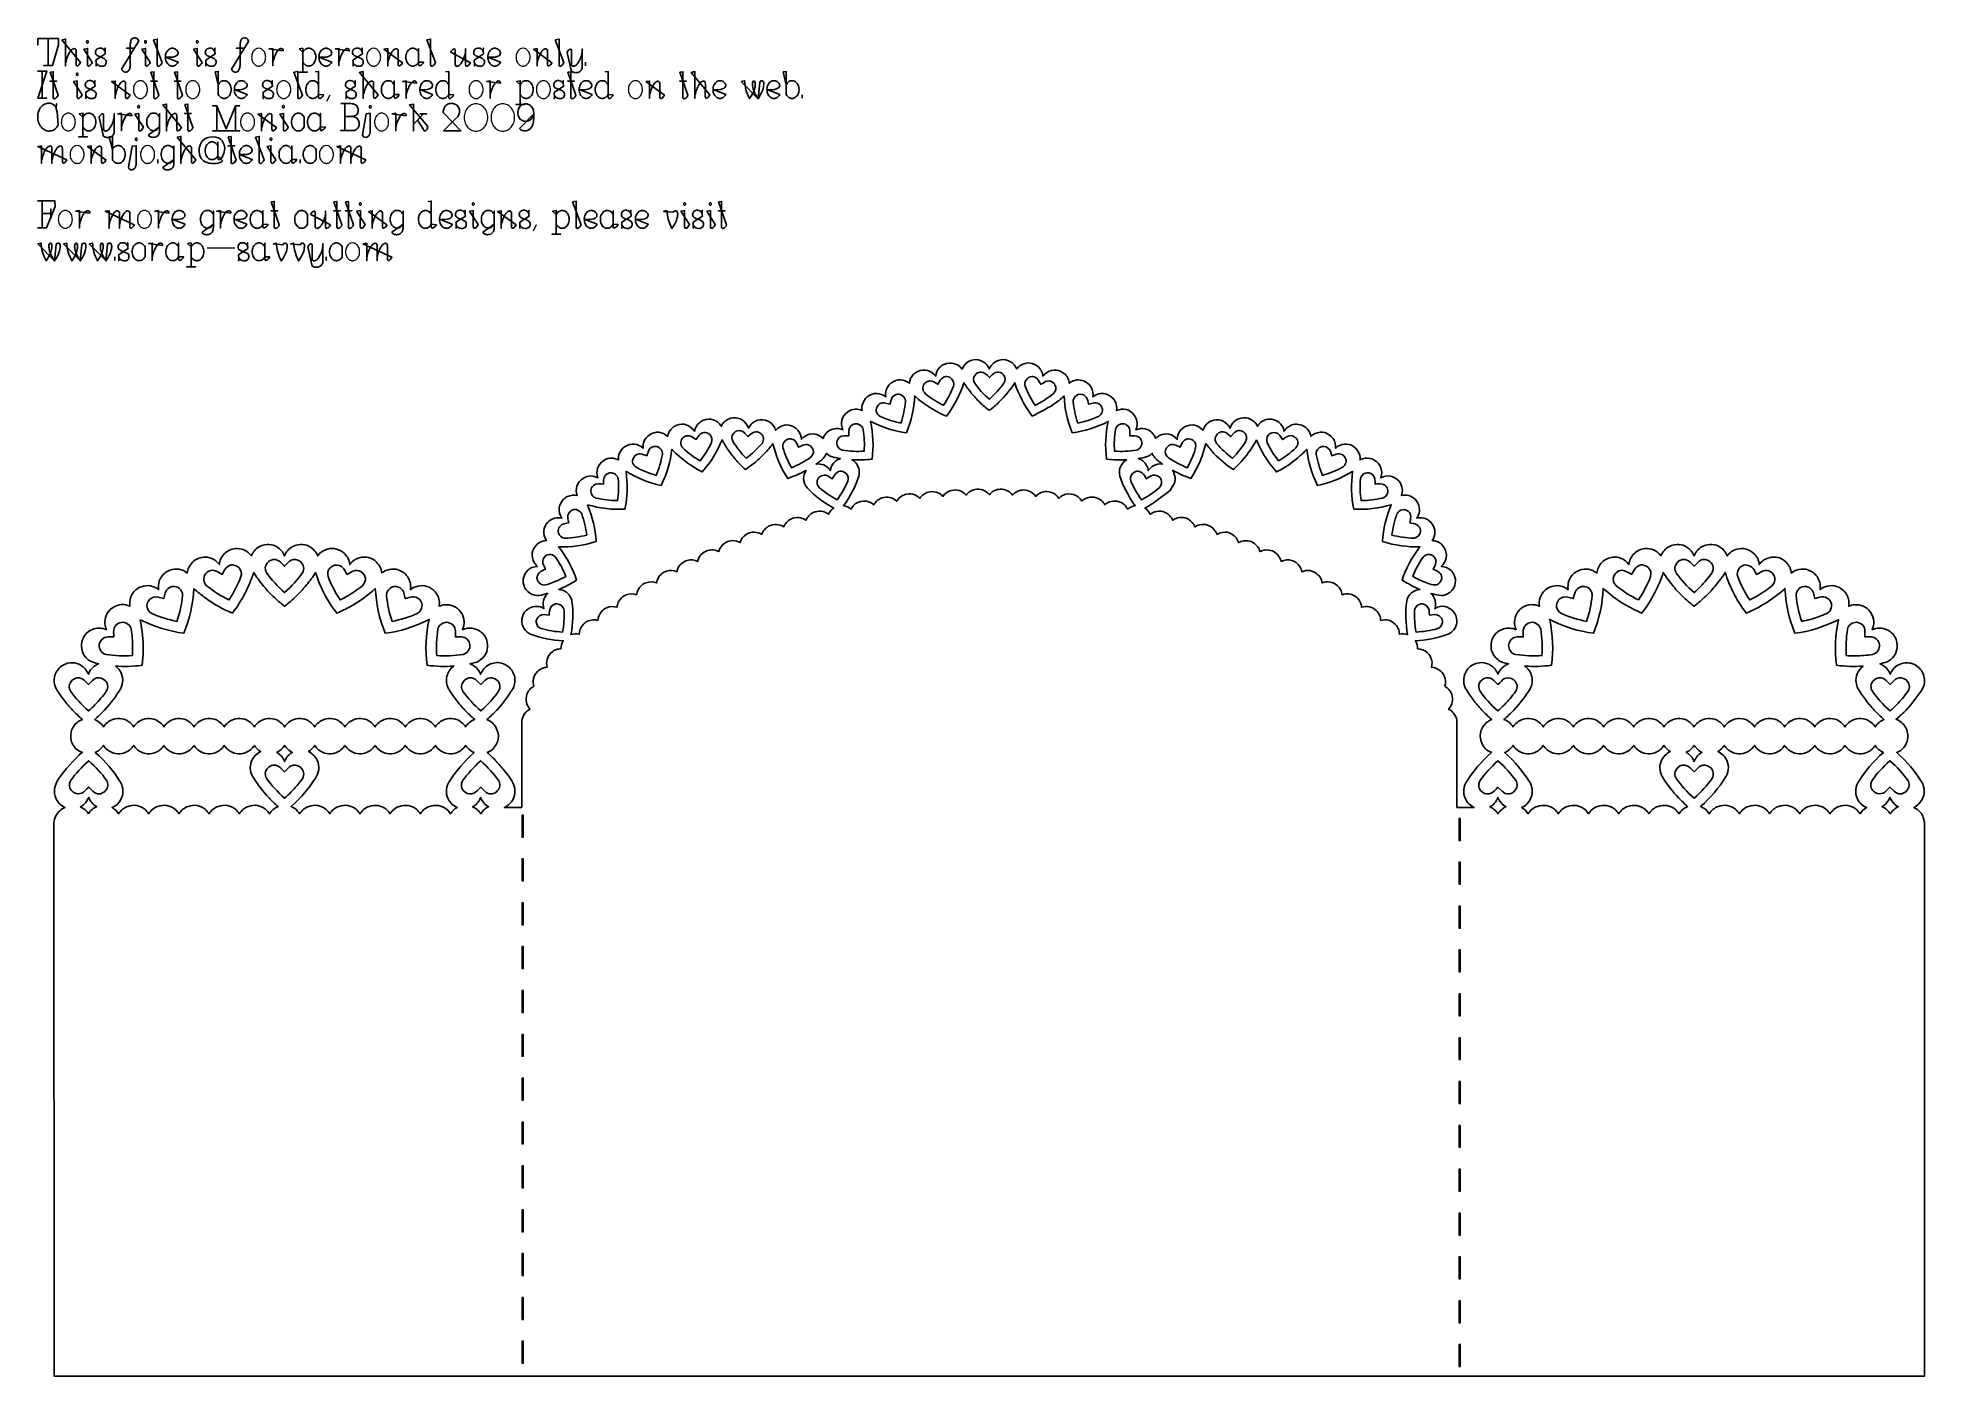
# Model space of a CAD drawing. Header units: centimetres. Extents: x -9.8 to 9.8, y -7 to 7.
import ezdxf

# ---------------------------------------------------------------- set-up
doc = ezdxf.new("R2010")
doc.units = ezdxf.units.CM
doc.header["$MEASUREMENT"] = 0
doc.layers.add('Layer 1', color=7, linetype='Continuous')

msp = doc.modelspace()

# ---------------------------------------------------------------- linework, layer by layer
at = {"layer": 'Layer 1', "color": 92, "lineweight": 0}
for points in [[(-4.78987, -1.35539), (-4.77083, -1.35539), (-4.77083, -1.12679), (-4.78987, -1.12679), (-4.78987, -1.35539)], [(4.97974, -1.38987), (4.99878, -1.38987), (4.99878, -1.16127), (4.97974, -1.16127), (4.97974, -1.38987)], [(-4.78987, -1.81259), (-4.77083, -1.81259), (-4.77083, -1.58399), (-4.78987, -1.58399), (-4.78987, -1.81259)], [(4.97974, -1.84707), (4.99878, -1.84707), (4.99878, -1.61847), (4.97974, -1.61847), (4.97974, -1.84707)], [(-4.78987, -2.2696), (-4.77083, -2.2696), (-4.77083, -2.0412), (-4.78987, -2.0412), (-4.78987, -2.2696)], [(4.97974, -2.30408), (4.99878, -2.30408), (4.99878, -2.07568), (4.97974, -2.07568), (4.97974, -2.30408)], [(-4.78987, -2.72699), (-4.77083, -2.72699), (-4.77083, -2.49839), (-4.78987, -2.49839), (-4.78987, -2.72699)], [(4.97974, -2.76147), (4.99878, -2.76147), (4.99878, -2.53287), (4.97974, -2.53287), (4.97974, -2.76147)], [(-4.78987, -3.184), (-4.77083, -3.184), (-4.77083, -2.9556), (-4.78987, -2.9556), (-4.78987, -3.184)], [(4.97974, -3.21848), (4.99878, -3.21848), (4.99878, -2.99008), (4.97974, -2.99008), (4.97974, -3.21848)], [(-4.78987, -3.64137), (-4.77083, -3.64137), (-4.77083, -3.41277), (-4.78987, -3.41277), (-4.78987, -3.64137)], [(4.97974, -3.67587), (4.99878, -3.67587), (4.99878, -3.44727), (4.97974, -3.44727), (4.97974, -3.67587)], [(-4.78987, -4.0984), (-4.77083, -4.0984), (-4.77083, -3.87), (-4.78987, -3.87), (-4.78987, -4.0984)], [(4.97974, -4.13288), (4.99878, -4.13288), (4.99878, -3.90448), (4.97974, -3.90448), (4.97974, -4.13288)], [(-4.78987, -4.55577), (-4.77083, -4.55577), (-4.77083, -4.32717), (-4.78987, -4.32717), (-4.78987, -4.55577)], [(4.97974, -4.59027), (4.99878, -4.59027), (4.99878, -4.36167), (4.97974, -4.36167), (4.97974, -4.59027)], [(-4.78987, -5.01299), (-4.77083, -5.01299), (-4.77083, -4.78439), (-4.78987, -4.78439), (-4.78987, -5.01299)], [(4.97974, -5.04747), (4.99878, -5.04747), (4.99878, -4.81887), (4.97974, -4.81887), (4.97974, -5.04747)], [(-4.78987, -5.47038), (-4.77083, -5.47038), (-4.77083, -5.2416), (-4.78987, -5.2416), (-4.78987, -5.47038)], [(4.97974, -5.50485), (4.99878, -5.50485), (4.99878, -5.27607), (4.97974, -5.27607), (4.97974, -5.50485)], [(-4.78987, -5.92739), (-4.77083, -5.92739), (-4.77083, -5.69879), (-4.78987, -5.69879), (-4.78987, -5.92739)], [(4.97974, -5.96187), (4.99878, -5.96187), (4.99878, -5.73327), (4.97974, -5.73327), (4.97974, -5.96187)], [(-4.78987, -6.38459), (-4.77083, -6.38459), (-4.77083, -6.15599), (-4.78987, -6.15599), (-4.78987, -6.38459)], [(4.97974, -6.41907), (4.99878, -6.41907), (4.99878, -6.19047), (4.97974, -6.19047), (4.97974, -6.41907)], [(-4.78987, -6.84177), (-4.77083, -6.84177), (-4.77083, -6.61317), (-4.78987, -6.61317), (-4.78987, -6.84177)], [(4.97974, -6.87627), (4.99878, -6.87627), (4.99878, -6.64767), (4.97974, -6.64767), (4.97974, -6.87627)]]:
    msp.add_lwpolyline(points, close=True, dxfattribs=at)
at = {"layer": 'Layer 1', "color": 7}
for points, knots in [([(-9.684, 6.68733), (-9.684, 6.68733), (-9.77467, 6.68733), (-9.77467, 6.68733), (-9.77467, 6.68733), (-9.77467, 6.68733), (-9.72991, 6.68733), (-9.72991, 6.68733), (-9.72991, 6.68733), (-9.72991, 6.68733), (-9.72972, 6.96927), (-9.72972, 6.96927), (-9.72972, 6.96927), (-9.72972, 6.96927), (-9.8364, 6.96927), (-9.8364, 6.96927), (-9.8364, 6.96927), (-9.8364, 6.96927), (-9.8364, 6.90241), (-9.8364, 6.90241), (-9.8364, 6.90241), (-9.8364, 6.90241), (-9.8364, 6.96927), (-9.8364, 6.96927), (-9.8364, 6.96927), (-9.8364, 6.96927), (-9.61905, 6.96927), (-9.61905, 6.96927), (-9.61905, 6.96927), (-9.61905, 6.96927), (-9.61923, 6.90241), (-9.61923, 6.90241), (-9.61923, 6.90241), (-9.61923, 6.90241), (-9.684, 6.68733), (-9.684, 6.68733)], [0, 0, 0, 0, 0.1, 0.1, 0.1, 0.1, 0.2, 0.2, 0.2, 0.2, 0.3, 0.3, 0.3, 0.3, 0.4, 0.4, 0.4, 0.4, 0.5, 0.5, 0.5, 0.5, 0.6, 0.6, 0.6, 0.6, 0.7, 0.7, 0.7, 0.7, 0.8, 0.8, 0.8, 0.8, 1, 1, 1, 1]), ([(-9.58513, 6.95538), (-9.58513, 6.95538), (-9.54626, 6.96319), (-9.54626, 6.96319), (-9.54626, 6.96319), (-9.54626, 6.96319), (-9.54626, 6.68278), (-9.54626, 6.68278), (-9.54626, 6.68278), (-9.54626, 6.68278), (-9.54626, 6.7163), (-9.54626, 6.7163), (-9.54626, 6.7163), (-9.54094, 6.73839), (-9.53425, 6.76012), (-9.52779, 6.77803), (-9.52779, 6.77803), (-9.52094, 6.79613), (-9.51406, 6.81042), (-9.50721, 6.8228), (-9.50721, 6.8228), (-9.50015, 6.835), (-9.49311, 6.84471), (-9.48454, 6.85214), (-9.48454, 6.85214), (-9.47597, 6.85939), (-9.46586, 6.86415), (-9.45806, 6.8651), (-9.45806, 6.8651), (-9.45007, 6.86568), (-9.44433, 6.86206), (-9.44091, 6.85597), (-9.44091, 6.85597), (-9.43747, 6.84988), (-9.43766, 6.8411), (-9.43766, 6.8333), (-9.43766, 6.8333), (-9.43766, 6.8333), (-9.43803, 6.70471), (-9.43803, 6.70471), (-9.43803, 6.70471), (-9.43803, 6.69899), (-9.43766, 6.6927), (-9.43459, 6.6887), (-9.43459, 6.6887), (-9.43136, 6.68489), (-9.4262, 6.68336), (-9.4207, 6.68584), (-9.4207, 6.68584), (-9.41517, 6.68812), (-9.40887, 6.6946), (-9.40374, 6.70071), (-9.40374, 6.70071), (-9.39879, 6.70661), (-9.39459, 6.71291), (-9.39136, 6.71939), (-9.39136, 6.71939), (-9.39136, 6.71939), (-9.58513, 6.95538), (-9.58513, 6.95538)], [0, 0, 0, 0, 0.0625, 0.0625, 0.0625, 0.0625, 0.125, 0.125, 0.125, 0.125, 0.1875, 0.1875, 0.1875, 0.1875, 0.25, 0.25, 0.25, 0.25, 0.3125, 0.3125, 0.3125, 0.3125, 0.375, 0.375, 0.375, 0.375, 0.4375, 0.4375, 0.4375, 0.4375, 0.5, 0.5, 0.5, 0.5, 0.5625, 0.5625, 0.5625, 0.5625, 0.625, 0.625, 0.625, 0.625, 0.6875, 0.6875, 0.6875, 0.6875, 0.75, 0.75, 0.75, 0.75, 0.8125, 0.8125, 0.8125, 0.8125, 0.875, 0.875, 0.875, 0.875, 1, 1, 1, 1]), ([(-9.58513, 6.95538), (-9.58513, 6.95538), (-9.58513, 6.95538), (-9.58513, 6.95538), (-9.58513, 6.95538), (-9.58513, 6.95538), (-9.58513, 6.95538), (-9.58513, 6.95538)], [0, 0, 0, 0, 0.33333333, 0.33333333, 0.33333333, 0.33333333, 1, 1, 1, 1]), ([(-8.96201, 6.65018), (-8.96106, 6.64523), (-8.95876, 6.64124), (-8.95458, 6.63629), (-8.95458, 6.63629), (-8.95019, 6.63113), (-8.94373, 6.62542), (-8.93725, 6.62237), (-8.93725, 6.62237), (-8.93058, 6.61951), (-8.92354, 6.61951), (-8.91592, 6.62065), (-8.91592, 6.62065), (-8.9083, 6.622), (-8.89991, 6.62483), (-8.89343, 6.63094), (-8.89343, 6.63094), (-8.88676, 6.63684), (-8.88181, 6.64655), (-8.87819, 6.65819), (-8.87819, 6.65819), (-8.87475, 6.67002), (-8.87266, 6.68409), (-8.87266, 6.69801), (-8.87266, 6.69801), (-8.87266, 6.69801), (-8.87266, 6.86907), (-8.87266, 6.86907), (-8.87266, 6.86907), (-8.87266, 6.86907), (-8.91115, 6.86907), (-8.91115, 6.86907), (-8.91115, 6.86907), (-8.91115, 6.86907), (-8.83495, 6.86907), (-8.83495, 6.86907), (-8.83495, 6.86907), (-8.83495, 6.86907), (-8.87268, 6.86926), (-8.87268, 6.86926), (-8.87268, 6.86926), (-8.87268, 6.86926), (-8.87268, 6.89937), (-8.87268, 6.89937), (-8.87268, 6.89937), (-8.87268, 6.91347), (-8.87115, 6.92757), (-8.86792, 6.93919), (-8.86792, 6.93919), (-8.86488, 6.95102), (-8.85972, 6.96054), (-8.85345, 6.96663), (-8.85345, 6.96663), (-8.84678, 6.97272), (-8.83879, 6.97539), (-8.83115, 6.97674), (-8.83115, 6.97674), (-8.82372, 6.97788), (-8.81705, 6.97788), (-8.81038, 6.97502), (-8.81038, 6.97502), (-8.80371, 6.97198), (-8.79723, 6.96663), (-8.79286, 6.96015), (-8.79286, 6.96015), (-8.78847, 6.95348), (-8.78619, 6.94605), (-8.78619, 6.93843), (-8.78619, 6.93843), (-8.78619, 6.93843), (-8.96201, 6.65018), (-8.96201, 6.65018)], [0, 0, 0, 0, 0.05263158, 0.05263158, 0.05263158, 0.05263158, 0.10526316, 0.10526316, 0.10526316, 0.10526316, 0.15789474, 0.15789474, 0.15789474, 0.15789474, 0.21052632, 0.21052632, 0.21052632, 0.21052632, 0.26315789, 0.26315789, 0.26315789, 0.26315789, 0.31578947, 0.31578947, 0.31578947, 0.31578947, 0.36842105, 0.36842105, 0.36842105, 0.36842105, 0.42105263, 0.42105263, 0.42105263, 0.42105263, 0.47368421, 0.47368421, 0.47368421, 0.47368421, 0.52631579, 0.52631579, 0.52631579, 0.52631579, 0.57894737, 0.57894737, 0.57894737, 0.57894737, 0.63157895, 0.63157895, 0.63157895, 0.63157895, 0.68421053, 0.68421053, 0.68421053, 0.68421053, 0.73684211, 0.73684211, 0.73684211, 0.73684211, 0.78947368, 0.78947368, 0.78947368, 0.78947368, 0.84210526, 0.84210526, 0.84210526, 0.84210526, 0.89473684, 0.89473684, 0.89473684, 0.89473684, 1, 1, 1, 1]), ([(-8.62998, 6.95728), (-8.62998, 6.95728), (-8.59035, 6.96413), (-8.59035, 6.96413), (-8.59035, 6.96413), (-8.59035, 6.96413), (-8.59016, 6.69439), (-8.59016, 6.69439), (-8.59016, 6.69439), (-8.59016, 6.69039), (-8.58939, 6.68582), (-8.58558, 6.68336), (-8.58558, 6.68336), (-8.58196, 6.68087), (-8.57645, 6.68032), (-8.57071, 6.6828), (-8.57071, 6.6828), (-8.56499, 6.68529), (-8.55965, 6.69061), (-8.55433, 6.69709), (-8.55433, 6.69709), (-8.54917, 6.70357), (-8.54422, 6.71101), (-8.54023, 6.719), (-8.54023, 6.719), (-8.54023, 6.719), (-8.62998, 6.95728), (-8.62998, 6.95728)], [0, 0, 0, 0, 0.125, 0.125, 0.125, 0.125, 0.25, 0.25, 0.25, 0.25, 0.375, 0.375, 0.375, 0.375, 0.5, 0.5, 0.5, 0.5, 0.625, 0.625, 0.625, 0.625, 0.75, 0.75, 0.75, 0.75, 1, 1, 1, 1]), ([(-8.62998, 6.95728), (-8.62998, 6.95728), (-8.62998, 6.95728), (-8.62998, 6.95728), (-8.62998, 6.95728), (-8.62998, 6.95728), (-8.62998, 6.95728), (-8.62998, 6.95728)], [0, 0, 0, 0, 0.33333333, 0.33333333, 0.33333333, 0.33333333, 1, 1, 1, 1]), ([(-7.81652, 6.65018), (-7.81557, 6.64523), (-7.81329, 6.64124), (-7.8089, 6.63629), (-7.8089, 6.63629), (-7.80472, 6.63113), (-7.79824, 6.62542), (-7.79157, 6.62237), (-7.79157, 6.62237), (-7.7849, 6.61951), (-7.77805, 6.61951), (-7.77043, 6.62065), (-7.77043, 6.62065), (-7.76262, 6.622), (-7.75442, 6.62483), (-7.74794, 6.63094), (-7.74794, 6.63094), (-7.74127, 6.63684), (-7.73632, 6.64655), (-7.7327, 6.65819), (-7.7327, 6.65819), (-7.72908, 6.67002), (-7.72698, 6.68409), (-7.72698, 6.69801), (-7.72698, 6.69801), (-7.72698, 6.69801), (-7.72717, 6.86909), (-7.72717, 6.86909), (-7.72717, 6.86909), (-7.72717, 6.86909), (-7.76545, 6.8691), (-7.76545, 6.8691), (-7.76545, 6.8691), (-7.76545, 6.8691), (-7.68925, 6.8691), (-7.68925, 6.8691), (-7.68925, 6.8691), (-7.68925, 6.8691), (-7.72716, 6.86929), (-7.72716, 6.86929), (-7.72716, 6.86929), (-7.72716, 6.86929), (-7.72717, 6.89937), (-7.72717, 6.89937), (-7.72717, 6.89937), (-7.72717, 6.91347), (-7.72564, 6.92757), (-7.72241, 6.93919), (-7.72241, 6.93919), (-7.71897, 6.95102), (-7.71421, 6.96054), (-7.70775, 6.96663), (-7.70775, 6.96663), (-7.70127, 6.97272), (-7.69328, 6.97539), (-7.68566, 6.97674), (-7.68566, 6.97674), (-7.67823, 6.97788), (-7.67156, 6.97788), (-7.66489, 6.97502), (-7.66489, 6.97502), (-7.65804, 6.97198), (-7.65155, 6.96663), (-7.64716, 6.96015), (-7.64716, 6.96015), (-7.64277, 6.95348), (-7.64068, 6.94605), (-7.64068, 6.93843), (-7.64068, 6.93843), (-7.64068, 6.93843), (-7.81652, 6.65018), (-7.81652, 6.65018)], [0, 0, 0, 0, 0.05263158, 0.05263158, 0.05263158, 0.05263158, 0.10526316, 0.10526316, 0.10526316, 0.10526316, 0.15789474, 0.15789474, 0.15789474, 0.15789474, 0.21052632, 0.21052632, 0.21052632, 0.21052632, 0.26315789, 0.26315789, 0.26315789, 0.26315789, 0.31578947, 0.31578947, 0.31578947, 0.31578947, 0.36842105, 0.36842105, 0.36842105, 0.36842105, 0.42105263, 0.42105263, 0.42105263, 0.42105263, 0.47368421, 0.47368421, 0.47368421, 0.47368421, 0.52631579, 0.52631579, 0.52631579, 0.52631579, 0.57894737, 0.57894737, 0.57894737, 0.57894737, 0.63157895, 0.63157895, 0.63157895, 0.63157895, 0.68421053, 0.68421053, 0.68421053, 0.68421053, 0.73684211, 0.73684211, 0.73684211, 0.73684211, 0.78947368, 0.78947368, 0.78947368, 0.78947368, 0.84210526, 0.84210526, 0.84210526, 0.84210526, 0.89473684, 0.89473684, 0.89473684, 0.89473684, 1, 1, 1, 1]), ([(-5.78047, 6.95728), (-5.78047, 6.95728), (-5.74105, 6.96413), (-5.74105, 6.96413), (-5.74105, 6.96413), (-5.74105, 6.96413), (-5.74065, 6.69439), (-5.74065, 6.69439), (-5.74065, 6.69439), (-5.74065, 6.69039), (-5.73988, 6.68582), (-5.73626, 6.68336), (-5.73626, 6.68336), (-5.73264, 6.68087), (-5.72692, 6.68032), (-5.72139, 6.6828), (-5.72139, 6.6828), (-5.71549, 6.68529), (-5.71015, 6.69061), (-5.70483, 6.69709), (-5.70483, 6.69709), (-5.6997, 6.70357), (-5.69491, 6.71101), (-5.69094, 6.719), (-5.69094, 6.719), (-5.69094, 6.719), (-5.78047, 6.95728), (-5.78047, 6.95728)], [0, 0, 0, 0, 0.125, 0.125, 0.125, 0.125, 0.25, 0.25, 0.25, 0.25, 0.375, 0.375, 0.375, 0.375, 0.5, 0.5, 0.5, 0.5, 0.625, 0.625, 0.625, 0.625, 0.75, 0.75, 0.75, 0.75, 1, 1, 1, 1]), ([(-5.78047, 6.95728), (-5.78047, 6.95728), (-5.78047, 6.95728), (-5.78047, 6.95728), (-5.78047, 6.95728), (-5.78047, 6.95728), (-5.78047, 6.95728), (-5.78047, 6.95728)], [0, 0, 0, 0, 0.33333333, 0.33333333, 0.33333333, 0.33333333, 1, 1, 1, 1]), ([(-4.44126, 6.95728), (-4.44126, 6.95728), (-4.40163, 6.96413), (-4.40163, 6.96413), (-4.40163, 6.96413), (-4.40163, 6.96413), (-4.40144, 6.69439), (-4.40144, 6.69439), (-4.40144, 6.69439), (-4.40144, 6.69039), (-4.40067, 6.68582), (-4.39686, 6.68336), (-4.39686, 6.68336), (-4.39324, 6.68087), (-4.38752, 6.68032), (-4.38181, 6.6828), (-4.38181, 6.6828), (-4.37628, 6.68529), (-4.37094, 6.69061), (-4.36562, 6.69709), (-4.36562, 6.69709), (-4.36046, 6.70357), (-4.35551, 6.71101), (-4.35152, 6.719), (-4.35152, 6.719), (-4.35152, 6.719), (-4.44126, 6.95728), (-4.44126, 6.95728)], [0, 0, 0, 0, 0.125, 0.125, 0.125, 0.125, 0.25, 0.25, 0.25, 0.25, 0.375, 0.375, 0.375, 0.375, 0.5, 0.5, 0.5, 0.5, 0.625, 0.625, 0.625, 0.625, 0.75, 0.75, 0.75, 0.75, 1, 1, 1, 1]), ([(-4.44126, 6.95728), (-4.44126, 6.95728), (-4.44126, 6.95728), (-4.44126, 6.95728), (-4.44126, 6.95728), (-4.44126, 6.95728), (-4.44126, 6.95728), (-4.44126, 6.95728)], [0, 0, 0, 0, 0.33333333, 0.33333333, 0.33333333, 0.33333333, 1, 1, 1, 1]), ([(-9.35748, 6.85918), (-9.35748, 6.85918), (-9.31898, 6.86603), (-9.31898, 6.86603), (-9.31898, 6.86603), (-9.31898, 6.86603), (-9.31898, 6.70029), (-9.31898, 6.70029), (-9.31898, 6.70029), (-9.31898, 6.69611), (-9.31842, 6.6919), (-9.31726, 6.68886), (-9.31726, 6.68886), (-9.3161, 6.68582), (-9.31459, 6.68428), (-9.31173, 6.68333), (-9.31173, 6.68333), (-9.30906, 6.68238), (-9.30525, 6.68219), (-9.29953, 6.68505), (-9.29953, 6.68505), (-9.29419, 6.6883), (-9.28657, 6.69458), (-9.28125, 6.70087), (-9.28125, 6.70087), (-9.27553, 6.70735), (-9.27172, 6.71362), (-9.26905, 6.72029), (-9.26905, 6.72029), (-9.26905, 6.72029), (-9.35748, 6.85918), (-9.35748, 6.85918)], [0, 0, 0, 0, 0.11111111, 0.11111111, 0.11111111, 0.11111111, 0.22222222, 0.22222222, 0.22222222, 0.22222222, 0.33333333, 0.33333333, 0.33333333, 0.33333333, 0.44444444, 0.44444444, 0.44444444, 0.44444444, 0.55555556, 0.55555556, 0.55555556, 0.55555556, 0.66666667, 0.66666667, 0.66666667, 0.66666667, 0.77777778, 0.77777778, 0.77777778, 0.77777778, 1, 1, 1, 1]), ([(-9.35748, 6.85918), (-9.35748, 6.85918), (-9.35748, 6.85918), (-9.35748, 6.85918), (-9.35748, 6.85918), (-9.35748, 6.85918), (-9.35748, 6.85918), (-9.35748, 6.85918)], [0, 0, 0, 0, 0.33333333, 0.33333333, 0.33333333, 0.33333333, 1, 1, 1, 1]), ([(-9.23138, 6.74488), (-9.23006, 6.73477), (-9.22871, 6.72488), (-9.22852, 6.7144), (-9.22852, 6.7144), (-9.22794, 6.70429), (-9.22852, 6.69344), (-9.22889, 6.6826), (-9.22889, 6.6826), (-9.22852, 6.69003), (-9.22831, 6.69726), (-9.22812, 6.7026), (-9.22812, 6.7026), (-9.22793, 6.70813), (-9.22812, 6.71154), (-9.22849, 6.71498), (-9.22849, 6.71498), (-9.22431, 6.70736), (-9.21878, 6.70051), (-9.21211, 6.69516), (-9.21211, 6.69516), (-9.20563, 6.68963), (-9.19801, 6.68582), (-9.18944, 6.68336), (-9.18944, 6.68336), (-9.18068, 6.68108), (-9.17058, 6.67974), (-9.16068, 6.68164), (-9.16068, 6.68164), (-9.1502, 6.68317), (-9.13991, 6.68717), (-9.13306, 6.6946), (-9.13306, 6.6946), (-9.12639, 6.70222), (-9.12314, 6.71288), (-9.12277, 6.72489), (-9.12277, 6.72489), (-9.1224, 6.7369), (-9.12449, 6.75003), (-9.14391, 6.76127), (-9.14391, 6.76127), (-9.16357, 6.7725), (-9.20053, 6.78163), (-9.2186, 6.79441), (-9.2186, 6.79441), (-9.23707, 6.80716), (-9.2367, 6.82336), (-9.23403, 6.83537), (-9.23403, 6.83537), (-9.23117, 6.84775), (-9.22604, 6.85595), (-9.21879, 6.86127), (-9.21879, 6.86127), (-9.21154, 6.86659), (-9.20241, 6.86908), (-9.19384, 6.87003), (-9.19384, 6.87003), (-9.18527, 6.87098), (-9.17728, 6.87061), (-9.17003, 6.86812), (-9.17003, 6.86812), (-9.16241, 6.86621), (-9.15556, 6.86203), (-9.14966, 6.85592), (-9.14966, 6.85592), (-9.14376, 6.85002), (-9.13881, 6.842), (-9.13556, 6.83343), (-9.13556, 6.83343), (-9.13575, 6.83687), (-9.13575, 6.8401), (-9.13575, 6.84618), (-9.13575, 6.84618), (-9.13556, 6.85227), (-9.13538, 6.86123), (-9.13498, 6.86999), (-9.13498, 6.86999), (-9.13554, 6.85779), (-9.13593, 6.8456), (-9.13575, 6.8357), (-9.13575, 6.8357), (-9.13538, 6.82559), (-9.13403, 6.81797), (-9.13271, 6.81035), (-9.13271, 6.81035), (-9.13271, 6.81035), (-9.23138, 6.74488), (-9.23138, 6.74488)], [0, 0, 0, 0, 0.04347826, 0.04347826, 0.04347826, 0.04347826, 0.08695652, 0.08695652, 0.08695652, 0.08695652, 0.13043478, 0.13043478, 0.13043478, 0.13043478, 0.17391304, 0.17391304, 0.17391304, 0.17391304, 0.2173913, 0.2173913, 0.2173913, 0.2173913, 0.26086957, 0.26086957, 0.26086957, 0.26086957, 0.30434783, 0.30434783, 0.30434783, 0.30434783, 0.34782609, 0.34782609, 0.34782609, 0.34782609, 0.39130435, 0.39130435, 0.39130435, 0.39130435, 0.43478261, 0.43478261, 0.43478261, 0.43478261, 0.47826087, 0.47826087, 0.47826087, 0.47826087, 0.52173913, 0.52173913, 0.52173913, 0.52173913, 0.56521739, 0.56521739, 0.56521739, 0.56521739, 0.60869565, 0.60869565, 0.60869565, 0.60869565, 0.65217391, 0.65217391, 0.65217391, 0.65217391, 0.69565217, 0.69565217, 0.69565217, 0.69565217, 0.73913043, 0.73913043, 0.73913043, 0.73913043, 0.7826087, 0.7826087, 0.7826087, 0.7826087, 0.82608696, 0.82608696, 0.82608696, 0.82608696, 0.86956522, 0.86956522, 0.86956522, 0.86956522, 0.91304348, 0.91304348, 0.91304348, 0.91304348, 1, 1, 1, 1]), ([(-9.23138, 6.74488), (-9.23138, 6.74488), (-9.23138, 6.74488), (-9.23138, 6.74488), (-9.23138, 6.74488), (-9.23138, 6.74488), (-9.23138, 6.74488), (-9.23138, 6.74488)], [0, 0, 0, 0, 0.33333333, 0.33333333, 0.33333333, 0.33333333, 1, 1, 1, 1]), ([(-8.75209, 6.85918), (-8.75209, 6.85918), (-8.71362, 6.86603), (-8.71362, 6.86603), (-8.71362, 6.86603), (-8.71362, 6.86603), (-8.71381, 6.70029), (-8.71381, 6.70029), (-8.71381, 6.70029), (-8.71381, 6.69611), (-8.71323, 6.6919), (-8.71209, 6.68886), (-8.71209, 6.68886), (-8.71095, 6.68582), (-8.70923, 6.68428), (-8.70656, 6.68333), (-8.70656, 6.68333), (-8.70389, 6.68238), (-8.69989, 6.68219), (-8.69436, 6.68505), (-8.69436, 6.68505), (-8.68883, 6.6883), (-8.6814, 6.69458), (-8.67589, 6.70087), (-8.67589, 6.70087), (-8.67036, 6.70735), (-8.66636, 6.71362), (-8.66388, 6.72029), (-8.66388, 6.72029), (-8.66388, 6.72029), (-8.75209, 6.85918), (-8.75209, 6.85918)], [0, 0, 0, 0, 0.11111111, 0.11111111, 0.11111111, 0.11111111, 0.22222222, 0.22222222, 0.22222222, 0.22222222, 0.33333333, 0.33333333, 0.33333333, 0.33333333, 0.44444444, 0.44444444, 0.44444444, 0.44444444, 0.55555556, 0.55555556, 0.55555556, 0.55555556, 0.66666667, 0.66666667, 0.66666667, 0.66666667, 0.77777778, 0.77777778, 0.77777778, 0.77777778, 1, 1, 1, 1]), ([(-8.75209, 6.85918), (-8.75209, 6.85918), (-8.75209, 6.85918), (-8.75209, 6.85918), (-8.75209, 6.85918), (-8.75209, 6.85918), (-8.75209, 6.85918), (-8.75209, 6.85918)], [0, 0, 0, 0, 0.33333333, 0.33333333, 0.33333333, 0.33333333, 1, 1, 1, 1]), ([(-8.50634, 6.77668), (-8.47033, 6.77115), (-8.43091, 6.77382), (-8.40709, 6.78221), (-8.40709, 6.78221), (-8.38328, 6.79041), (-8.37529, 6.80412), (-8.37431, 6.81592), (-8.37431, 6.81592), (-8.37299, 6.82754), (-8.3787, 6.83706), (-8.38442, 6.8441), (-8.38442, 6.8441), (-8.38995, 6.85095), (-8.39548, 6.85516), (-8.4008, 6.85857), (-8.4008, 6.85857), (-8.41183, 6.86524), (-8.42289, 6.86847), (-8.43395, 6.86847), (-8.43395, 6.86847), (-8.4448, 6.86847), (-8.45604, 6.86524), (-8.46673, 6.85857), (-8.46673, 6.85857), (-8.47226, 6.85495), (-8.47721, 6.85058), (-8.48216, 6.84505), (-8.48216, 6.84505), (-8.48692, 6.83971), (-8.49131, 6.83325), (-8.49512, 6.82619), (-8.49512, 6.82619), (-8.49874, 6.81897), (-8.5016, 6.81095), (-8.50388, 6.80238), (-8.50388, 6.80238), (-8.5056, 6.79418), (-8.50637, 6.78542), (-8.50637, 6.77648), (-8.50637, 6.77648), (-8.50637, 6.76754), (-8.50542, 6.75857), (-8.50388, 6.74981), (-8.50388, 6.74981), (-8.5016, 6.74124), (-8.49875, 6.73304), (-8.49512, 6.72563), (-8.49512, 6.72563), (-8.49131, 6.7182), (-8.48692, 6.71171), (-8.48216, 6.70621), (-8.48216, 6.70621), (-8.4774, 6.70068), (-8.47226, 6.69629), (-8.46692, 6.69287), (-8.46692, 6.69287), (-8.46179, 6.68925), (-8.45607, 6.68697), (-8.45054, 6.68525), (-8.45054, 6.68525), (-8.44501, 6.68353), (-8.43948, 6.68276), (-8.43398, 6.68276), (-8.43398, 6.68276), (-8.42295, 6.68276), (-8.41189, 6.68599), (-8.40083, 6.69284), (-8.40083, 6.69284), (-8.39549, 6.69628), (-8.39054, 6.70083), (-8.38578, 6.70599), (-8.38578, 6.70599), (-8.38102, 6.71133), (-8.37644, 6.71742), (-8.37263, 6.7239), (-8.37263, 6.7239), (-8.37263, 6.7239), (-8.50634, 6.77668), (-8.50634, 6.77668)], [0, 0, 0, 0, 0.04761905, 0.04761905, 0.04761905, 0.04761905, 0.0952381, 0.0952381, 0.0952381, 0.0952381, 0.14285714, 0.14285714, 0.14285714, 0.14285714, 0.19047619, 0.19047619, 0.19047619, 0.19047619, 0.23809524, 0.23809524, 0.23809524, 0.23809524, 0.28571429, 0.28571429, 0.28571429, 0.28571429, 0.33333333, 0.33333333, 0.33333333, 0.33333333, 0.38095238, 0.38095238, 0.38095238, 0.38095238, 0.42857143, 0.42857143, 0.42857143, 0.42857143, 0.47619048, 0.47619048, 0.47619048, 0.47619048, 0.52380952, 0.52380952, 0.52380952, 0.52380952, 0.57142857, 0.57142857, 0.57142857, 0.57142857, 0.61904762, 0.61904762, 0.61904762, 0.61904762, 0.66666667, 0.66666667, 0.66666667, 0.66666667, 0.71428571, 0.71428571, 0.71428571, 0.71428571, 0.76190476, 0.76190476, 0.76190476, 0.76190476, 0.80952381, 0.80952381, 0.80952381, 0.80952381, 0.85714286, 0.85714286, 0.85714286, 0.85714286, 0.9047619, 0.9047619, 0.9047619, 0.9047619, 1, 1, 1, 1]), ([(-8.50634, 6.77668), (-8.50634, 6.77668), (-8.50634, 6.77668), (-8.50634, 6.77668), (-8.50634, 6.77668), (-8.50634, 6.77668), (-8.50634, 6.77668), (-8.50634, 6.77668)], [0, 0, 0, 0, 0.33333333, 0.33333333, 0.33333333, 0.33333333, 1, 1, 1, 1]), ([(-8.2122, 6.85918), (-8.2122, 6.85918), (-8.17373, 6.86603), (-8.17373, 6.86603), (-8.17373, 6.86603), (-8.17373, 6.86603), (-8.17373, 6.70029), (-8.17373, 6.70029), (-8.17373, 6.70029), (-8.17373, 6.69611), (-8.17317, 6.6919), (-8.17201, 6.68886), (-8.17201, 6.68886), (-8.17085, 6.68582), (-8.16915, 6.68428), (-8.16648, 6.68333), (-8.16648, 6.68333), (-8.16381, 6.68238), (-8.15981, 6.68219), (-8.15447, 6.68505), (-8.15447, 6.68505), (-8.14875, 6.6883), (-8.14132, 6.69458), (-8.13579, 6.70087), (-8.13579, 6.70087), (-8.13026, 6.70735), (-8.12626, 6.71362), (-8.1238, 6.72029), (-8.1238, 6.72029), (-8.1238, 6.72029), (-8.2122, 6.85918), (-8.2122, 6.85918)], [0, 0, 0, 0, 0.11111111, 0.11111111, 0.11111111, 0.11111111, 0.22222222, 0.22222222, 0.22222222, 0.22222222, 0.33333333, 0.33333333, 0.33333333, 0.33333333, 0.44444444, 0.44444444, 0.44444444, 0.44444444, 0.55555556, 0.55555556, 0.55555556, 0.55555556, 0.66666667, 0.66666667, 0.66666667, 0.66666667, 0.77777778, 0.77777778, 0.77777778, 0.77777778, 1, 1, 1, 1]), ([(-8.2122, 6.85918), (-8.2122, 6.85918), (-8.2122, 6.85918), (-8.2122, 6.85918), (-8.2122, 6.85918), (-8.2122, 6.85918), (-8.2122, 6.85918), (-8.2122, 6.85918)], [0, 0, 0, 0, 0.33333333, 0.33333333, 0.33333333, 0.33333333, 1, 1, 1, 1]), ([(-8.08571, 6.74488), (-8.08439, 6.73477), (-8.08322, 6.72488), (-8.08285, 6.7144), (-8.08285, 6.7144), (-8.08227, 6.70429), (-8.08285, 6.69344), (-8.08322, 6.6826), (-8.08322, 6.6826), (-8.08303, 6.69003), (-8.08264, 6.69726), (-8.08264, 6.7026), (-8.08264, 6.7026), (-8.08245, 6.70813), (-8.08264, 6.71154), (-8.08283, 6.71498), (-8.08283, 6.71498), (-8.07883, 6.70736), (-8.07312, 6.70051), (-8.06664, 6.69516), (-8.06664, 6.69516), (-8.05997, 6.68963), (-8.05254, 6.68582), (-8.04378, 6.68336), (-8.04378, 6.68336), (-8.03521, 6.68108), (-8.02492, 6.67974), (-8.01483, 6.68164), (-8.01483, 6.68164), (-8.00472, 6.68317), (-7.99425, 6.68717), (-7.98739, 6.6946), (-7.98739, 6.6946), (-7.98072, 6.70222), (-7.97768, 6.71288), (-7.9771, 6.72489), (-7.9771, 6.72489), (-7.97673, 6.7369), (-7.97882, 6.75003), (-7.99824, 6.76127), (-7.99824, 6.76127), (-8.01785, 6.77251), (-8.05481, 6.78164), (-8.07312, 6.79442), (-8.07312, 6.79442), (-8.09143, 6.8072), (-8.09122, 6.82337), (-8.08836, 6.83538), (-8.08836, 6.83538), (-8.0855, 6.84776), (-8.08037, 6.85596), (-8.07312, 6.86128), (-8.07312, 6.86128), (-8.06627, 6.8666), (-8.05693, 6.86909), (-8.04835, 6.87004), (-8.04835, 6.87004), (-8.03978, 6.87099), (-8.03179, 6.87062), (-8.02435, 6.86813), (-8.02435, 6.86813), (-8.01692, 6.86622), (-8.01006, 6.86204), (-8.00416, 6.85593), (-8.00416, 6.85593), (-7.99826, 6.85003), (-7.99313, 6.84201), (-7.98987, 6.83344), (-7.98987, 6.83344), (-7.99006, 6.83688), (-7.99024, 6.84011), (-7.99006, 6.84619), (-7.99006, 6.84619), (-7.99006, 6.85228), (-7.98969, 6.86124), (-7.98929, 6.87), (-7.98929, 6.87), (-7.98985, 6.8578), (-7.99043, 6.84561), (-7.99006, 6.83571), (-7.99006, 6.83571), (-7.98969, 6.8256), (-7.98853, 6.81798), (-7.9872, 6.81036), (-7.9872, 6.81036), (-7.9872, 6.81036), (-8.08571, 6.74488), (-8.08571, 6.74488)], [0, 0, 0, 0, 0.04347826, 0.04347826, 0.04347826, 0.04347826, 0.08695652, 0.08695652, 0.08695652, 0.08695652, 0.13043478, 0.13043478, 0.13043478, 0.13043478, 0.17391304, 0.17391304, 0.17391304, 0.17391304, 0.2173913, 0.2173913, 0.2173913, 0.2173913, 0.26086957, 0.26086957, 0.26086957, 0.26086957, 0.30434783, 0.30434783, 0.30434783, 0.30434783, 0.34782609, 0.34782609, 0.34782609, 0.34782609, 0.39130435, 0.39130435, 0.39130435, 0.39130435, 0.43478261, 0.43478261, 0.43478261, 0.43478261, 0.47826087, 0.47826087, 0.47826087, 0.47826087, 0.52173913, 0.52173913, 0.52173913, 0.52173913, 0.56521739, 0.56521739, 0.56521739, 0.56521739, 0.60869565, 0.60869565, 0.60869565, 0.60869565, 0.65217391, 0.65217391, 0.65217391, 0.65217391, 0.69565217, 0.69565217, 0.69565217, 0.69565217, 0.73913043, 0.73913043, 0.73913043, 0.73913043, 0.7826087, 0.7826087, 0.7826087, 0.7826087, 0.82608696, 0.82608696, 0.82608696, 0.82608696, 0.86956522, 0.86956522, 0.86956522, 0.86956522, 0.91304348, 0.91304348, 0.91304348, 0.91304348, 1, 1, 1, 1]), ([(-8.08571, 6.74488), (-8.08571, 6.74488), (-8.08571, 6.74488), (-8.08571, 6.74488), (-8.08571, 6.74488), (-8.08571, 6.74488), (-8.08571, 6.74488), (-8.08571, 6.74488)], [0, 0, 0, 0, 0.33333333, 0.33333333, 0.33333333, 0.33333333, 1, 1, 1, 1]), ([(-7.42599, 6.86087), (-7.42599, 6.86087), (-7.38598, 6.86659), (-7.38598, 6.86659), (-7.38598, 6.86659), (-7.38598, 6.86659), (-7.38617, 6.68524), (-7.38617, 6.68524), (-7.38617, 6.68524), (-7.38617, 6.68524), (-7.38617, 6.71704), (-7.38617, 6.71704), (-7.38617, 6.71704), (-7.38122, 6.73913), (-7.37474, 6.76048), (-7.36807, 6.77877), (-7.36807, 6.77877), (-7.36159, 6.79687), (-7.35455, 6.81134), (-7.34749, 6.82354), (-7.34749, 6.82354), (-7.34064, 6.83574), (-7.33357, 6.84545), (-7.325, 6.85249), (-7.325, 6.85249), (-7.31643, 6.86011), (-7.30632, 6.86506), (-7.29852, 6.86564), (-7.29852, 6.86564), (-7.29071, 6.86641), (-7.28518, 6.8626), (-7.28175, 6.85783), (-7.28175, 6.85783), (-7.27834, 6.8527), (-7.27717, 6.84698), (-7.27813, 6.84106), (-7.27813, 6.84106), (-7.27813, 6.84106), (-7.42599, 6.86087), (-7.42599, 6.86087)], [0, 0, 0, 0, 0.09090909, 0.09090909, 0.09090909, 0.09090909, 0.18181818, 0.18181818, 0.18181818, 0.18181818, 0.27272727, 0.27272727, 0.27272727, 0.27272727, 0.36363636, 0.36363636, 0.36363636, 0.36363636, 0.45454545, 0.45454545, 0.45454545, 0.45454545, 0.54545455, 0.54545455, 0.54545455, 0.54545455, 0.63636364, 0.63636364, 0.63636364, 0.63636364, 0.72727273, 0.72727273, 0.72727273, 0.72727273, 0.81818182, 0.81818182, 0.81818182, 0.81818182, 1, 1, 1, 1]), ([(-7.42599, 6.86087), (-7.42599, 6.86087), (-7.42599, 6.86087), (-7.42599, 6.86087), (-7.42599, 6.86087), (-7.42599, 6.86087), (-7.42599, 6.86087), (-7.42599, 6.86087)], [0, 0, 0, 0, 0.33333333, 0.33333333, 0.33333333, 0.33333333, 1, 1, 1, 1]), ([(-7.11093, 6.86182), (-7.11093, 6.86182), (-7.0732, 6.86867), (-7.0732, 6.86867), (-7.0732, 6.86867), (-7.0732, 6.86867), (-7.0732, 6.62025), (-7.0732, 6.62025), (-7.0732, 6.62025), (-7.0732, 6.62025), (-7.11738, 6.62026), (-7.11738, 6.62026), (-7.11738, 6.62026), (-7.11738, 6.62026), (-7.02594, 6.62026), (-7.02594, 6.62026), (-7.02594, 6.62026), (-7.02594, 6.62026), (-7.0732, 6.62026), (-7.0732, 6.62026), (-7.0732, 6.62026), (-7.0732, 6.62026), (-7.0732, 6.72297), (-7.0732, 6.72297), (-7.0732, 6.72297), (-7.06881, 6.71707), (-7.06444, 6.71117), (-7.05947, 6.7062), (-7.05947, 6.7062), (-7.05452, 6.70086), (-7.04936, 6.69649), (-7.04404, 6.69286), (-7.04404, 6.69286), (-7.03909, 6.68945), (-7.03338, 6.68696), (-7.02766, 6.68524), (-7.02766, 6.68524), (-7.02213, 6.68352), (-7.01681, 6.68296), (-7.0111, 6.68296), (-7.0111, 6.68296), (-7.00025, 6.68296), (-6.98901, 6.686), (-6.97795, 6.69286), (-6.97795, 6.69286), (-6.97282, 6.69648), (-6.96747, 6.70067), (-6.96271, 6.7062), (-6.96271, 6.7062), (-6.95813, 6.71173), (-6.95337, 6.71821), (-6.94996, 6.72562), (-6.94996, 6.72562), (-6.94655, 6.73303), (-6.94329, 6.74123), (-6.94139, 6.7498), (-6.94139, 6.7498), (-6.9393, 6.75856), (-6.93835, 6.76753), (-6.93835, 6.77647), (-6.93835, 6.77647), (-6.93835, 6.78541), (-6.9393, 6.7942), (-6.94139, 6.80256), (-6.94139, 6.80256), (-6.9433, 6.81095), (-6.94615, 6.81894), (-6.94996, 6.82619), (-6.94996, 6.82619), (-6.9534, 6.83344), (-6.95816, 6.83992), (-6.96271, 6.84505), (-6.96271, 6.84505), (-6.96747, 6.85077), (-6.97282, 6.85497), (-6.97814, 6.85857), (-6.97814, 6.85857), (-6.98367, 6.86198), (-6.9892, 6.86429), (-6.99452, 6.866), (-6.99452, 6.866), (-7.00024, 6.86753), (-7.00555, 6.86849), (-7.01108, 6.86849), (-7.01108, 6.86849), (-7.02214, 6.86849), (-7.03338, 6.86526), (-7.04405, 6.85859), (-7.04405, 6.85859), (-7.04939, 6.85497), (-7.05471, 6.85078), (-7.05948, 6.84507), (-7.05948, 6.84507), (-7.06443, 6.83994), (-7.06882, 6.83345), (-7.07263, 6.82679), (-7.07263, 6.82679), (-7.07263, 6.82679), (-7.11093, 6.86182), (-7.11093, 6.86182)], [0, 0, 0, 0, 0.03846154, 0.03846154, 0.03846154, 0.03846154, 0.07692308, 0.07692308, 0.07692308, 0.07692308, 0.11538462, 0.11538462, 0.11538462, 0.11538462, 0.15384615, 0.15384615, 0.15384615, 0.15384615, 0.19230769, 0.19230769, 0.19230769, 0.19230769, 0.23076923, 0.23076923, 0.23076923, 0.23076923, 0.26923077, 0.26923077, 0.26923077, 0.26923077, 0.30769231, 0.30769231, 0.30769231, 0.30769231, 0.34615385, 0.34615385, 0.34615385, 0.34615385, 0.38461538, 0.38461538, 0.38461538, 0.38461538, 0.42307692, 0.42307692, 0.42307692, 0.42307692, 0.46153846, 0.46153846, 0.46153846, 0.46153846, 0.5, 0.5, 0.5, 0.5, 0.53846154, 0.53846154, 0.53846154, 0.53846154, 0.57692308, 0.57692308, 0.57692308, 0.57692308, 0.61538462, 0.61538462, 0.61538462, 0.61538462, 0.65384615, 0.65384615, 0.65384615, 0.65384615, 0.69230769, 0.69230769, 0.69230769, 0.69230769, 0.73076923, 0.73076923, 0.73076923, 0.73076923, 0.76923077, 0.76923077, 0.76923077, 0.76923077, 0.80769231, 0.80769231, 0.80769231, 0.80769231, 0.84615385, 0.84615385, 0.84615385, 0.84615385, 0.88461538, 0.88461538, 0.88461538, 0.88461538, 0.92307692, 0.92307692, 0.92307692, 0.92307692, 1, 1, 1, 1]), ([(-7.11093, 6.86182), (-7.11093, 6.86182), (-7.11093, 6.86182), (-7.11093, 6.86182), (-7.11093, 6.86182), (-7.11093, 6.86182), (-7.11093, 6.86182), (-7.11093, 6.86182)], [0, 0, 0, 0, 0.33333333, 0.33333333, 0.33333333, 0.33333333, 1, 1, 1, 1]), ([(-6.90442, 6.77668), (-6.86822, 6.77115), (-6.8288, 6.77382), (-6.80499, 6.78221), (-6.80499, 6.78221), (-6.78136, 6.79041), (-6.77337, 6.80412), (-6.77221, 6.81592), (-6.77221, 6.81592), (-6.77107, 6.82754), (-6.77679, 6.83706), (-6.7825, 6.8441), (-6.7825, 6.8441), (-6.78803, 6.85095), (-6.79353, 6.85516), (-6.79888, 6.85857), (-6.79888, 6.85857), (-6.80973, 6.86524), (-6.82097, 6.86847), (-6.83203, 6.86847), (-6.83203, 6.86847), (-6.84306, 6.86847), (-6.85431, 6.86524), (-6.86479, 6.85857), (-6.86479, 6.85857), (-6.87013, 6.85495), (-6.87527, 6.85058), (-6.88022, 6.84505), (-6.88022, 6.84505), (-6.88517, 6.83971), (-6.88935, 6.83325), (-6.89318, 6.82619), (-6.89318, 6.82619), (-6.8968, 6.81897), (-6.89966, 6.81095), (-6.90157, 6.80238), (-6.90157, 6.80238), (-6.90348, 6.79418), (-6.90443, 6.78542), (-6.90443, 6.77648), (-6.90443, 6.77648), (-6.90443, 6.76754), (-6.90348, 6.75857), (-6.90157, 6.74981), (-6.90157, 6.74981), (-6.89966, 6.74124), (-6.89681, 6.73304), (-6.89318, 6.72563), (-6.89318, 6.72563), (-6.88937, 6.7182), (-6.88519, 6.71171), (-6.88022, 6.70621), (-6.88022, 6.70621), (-6.87546, 6.70068), (-6.8703, 6.69629), (-6.86498, 6.69287), (-6.86498, 6.69287), (-6.85964, 6.68925), (-6.85432, 6.68697), (-6.8486, 6.68525), (-6.8486, 6.68525), (-6.84307, 6.68353), (-6.83736, 6.68276), (-6.83204, 6.68276), (-6.83204, 6.68276), (-6.8208, 6.68276), (-6.80955, 6.68599), (-6.79889, 6.69284), (-6.79889, 6.69284), (-6.79355, 6.69628), (-6.78841, 6.70083), (-6.78365, 6.70599), (-6.78365, 6.70599), (-6.77889, 6.71133), (-6.7745, 6.71742), (-6.77069, 6.7239), (-6.77069, 6.7239), (-6.77069, 6.7239), (-6.90442, 6.77668), (-6.90442, 6.77668)], [0, 0, 0, 0, 0.04761905, 0.04761905, 0.04761905, 0.04761905, 0.0952381, 0.0952381, 0.0952381, 0.0952381, 0.14285714, 0.14285714, 0.14285714, 0.14285714, 0.19047619, 0.19047619, 0.19047619, 0.19047619, 0.23809524, 0.23809524, 0.23809524, 0.23809524, 0.28571429, 0.28571429, 0.28571429, 0.28571429, 0.33333333, 0.33333333, 0.33333333, 0.33333333, 0.38095238, 0.38095238, 0.38095238, 0.38095238, 0.42857143, 0.42857143, 0.42857143, 0.42857143, 0.47619048, 0.47619048, 0.47619048, 0.47619048, 0.52380952, 0.52380952, 0.52380952, 0.52380952, 0.57142857, 0.57142857, 0.57142857, 0.57142857, 0.61904762, 0.61904762, 0.61904762, 0.61904762, 0.66666667, 0.66666667, 0.66666667, 0.66666667, 0.71428571, 0.71428571, 0.71428571, 0.71428571, 0.76190476, 0.76190476, 0.76190476, 0.76190476, 0.80952381, 0.80952381, 0.80952381, 0.80952381, 0.85714286, 0.85714286, 0.85714286, 0.85714286, 0.9047619, 0.9047619, 0.9047619, 0.9047619, 1, 1, 1, 1]), ([(-6.90442, 6.77668), (-6.90442, 6.77668), (-6.90442, 6.77668), (-6.90442, 6.77668), (-6.90442, 6.77668), (-6.90442, 6.77668), (-6.90442, 6.77668), (-6.90442, 6.77668)], [0, 0, 0, 0, 0.33333333, 0.33333333, 0.33333333, 0.33333333, 1, 1, 1, 1]), ([(-6.73678, 6.86087), (-6.73678, 6.86087), (-6.69677, 6.86659), (-6.69677, 6.86659), (-6.69677, 6.86659), (-6.69677, 6.86659), (-6.69714, 6.68524), (-6.69714, 6.68524), (-6.69714, 6.68524), (-6.69714, 6.68524), (-6.69715, 6.71704), (-6.69715, 6.71704), (-6.69715, 6.71704), (-6.69202, 6.73913), (-6.68553, 6.76048), (-6.67887, 6.77877), (-6.67887, 6.77877), (-6.67239, 6.79687), (-6.66535, 6.81134), (-6.65868, 6.82354), (-6.65868, 6.82354), (-6.65143, 6.83574), (-6.64439, 6.84545), (-6.63582, 6.85249), (-6.63582, 6.85249), (-6.62725, 6.86011), (-6.61714, 6.86506), (-6.60934, 6.86564), (-6.60934, 6.86564), (-6.60153, 6.86641), (-6.596, 6.8626), (-6.59257, 6.85783), (-6.59257, 6.85783), (-6.58934, 6.8527), (-6.58799, 6.84698), (-6.58895, 6.84106), (-6.58895, 6.84106), (-6.58895, 6.84106), (-6.73678, 6.86087), (-6.73678, 6.86087)], [0, 0, 0, 0, 0.09090909, 0.09090909, 0.09090909, 0.09090909, 0.18181818, 0.18181818, 0.18181818, 0.18181818, 0.27272727, 0.27272727, 0.27272727, 0.27272727, 0.36363636, 0.36363636, 0.36363636, 0.36363636, 0.45454545, 0.45454545, 0.45454545, 0.45454545, 0.54545455, 0.54545455, 0.54545455, 0.54545455, 0.63636364, 0.63636364, 0.63636364, 0.63636364, 0.72727273, 0.72727273, 0.72727273, 0.72727273, 0.81818182, 0.81818182, 0.81818182, 0.81818182, 1, 1, 1, 1]), ([(-6.73678, 6.86087), (-6.73678, 6.86087), (-6.73678, 6.86087), (-6.73678, 6.86087), (-6.73678, 6.86087), (-6.73678, 6.86087), (-6.73678, 6.86087), (-6.73678, 6.86087)], [0, 0, 0, 0, 0.33333333, 0.33333333, 0.33333333, 0.33333333, 1, 1, 1, 1]), ([(-6.55086, 6.74488), (-6.54933, 6.73477), (-6.54819, 6.72488), (-6.54782, 6.7144), (-6.54782, 6.7144), (-6.54763, 6.70429), (-6.54782, 6.69344), (-6.54819, 6.6826), (-6.54819, 6.6826), (-6.548, 6.69003), (-6.54782, 6.69726), (-6.54761, 6.7026), (-6.54761, 6.7026), (-6.54761, 6.70813), (-6.54761, 6.71154), (-6.5478, 6.71498), (-6.5478, 6.71498), (-6.5438, 6.70736), (-6.53827, 6.70051), (-6.53161, 6.69516), (-6.53161, 6.69516), (-6.52513, 6.68963), (-6.51751, 6.68582), (-6.50875, 6.68336), (-6.50875, 6.68336), (-6.49999, 6.68108), (-6.49007, 6.67974), (-6.47999, 6.68164), (-6.47999, 6.68164), (-6.4697, 6.68317), (-6.45941, 6.68717), (-6.45255, 6.6946), (-6.45255, 6.6946), (-6.44588, 6.70222), (-6.44265, 6.71288), (-6.44207, 6.72489), (-6.44207, 6.72489), (-6.4417, 6.7369), (-6.44379, 6.75003), (-6.4634, 6.76127), (-6.4634, 6.76127), (-6.48282, 6.77251), (-6.51978, 6.78164), (-6.53809, 6.79442), (-6.53809, 6.79442), (-6.5564, 6.8072), (-6.55619, 6.82337), (-6.55333, 6.83538), (-6.55333, 6.83538), (-6.55084, 6.84776), (-6.54552, 6.85596), (-6.53828, 6.86128), (-6.53828, 6.86128), (-6.53106, 6.8666), (-6.5219, 6.86909), (-6.51333, 6.87004), (-6.51333, 6.87004), (-6.50476, 6.87099), (-6.49677, 6.87062), (-6.48952, 6.86813), (-6.48952, 6.86813), (-6.4819, 6.86622), (-6.47505, 6.86204), (-6.46915, 6.85593), (-6.46915, 6.85593), (-6.46325, 6.85003), (-6.4583, 6.84201), (-6.45505, 6.83344), (-6.45505, 6.83344), (-6.45542, 6.83688), (-6.45542, 6.84011), (-6.45542, 6.84619), (-6.45542, 6.84619), (-6.45505, 6.85228), (-6.45465, 6.86124), (-6.45447, 6.87), (-6.45447, 6.87), (-6.45505, 6.8578), (-6.45542, 6.84561), (-6.45505, 6.83571), (-6.45505, 6.83571), (-6.45468, 6.8256), (-6.45352, 6.81798), (-6.45219, 6.81036), (-6.45219, 6.81036), (-6.45219, 6.81036), (-6.55086, 6.74488), (-6.55086, 6.74488)], [0, 0, 0, 0, 0.04347826, 0.04347826, 0.04347826, 0.04347826, 0.08695652, 0.08695652, 0.08695652, 0.08695652, 0.13043478, 0.13043478, 0.13043478, 0.13043478, 0.17391304, 0.17391304, 0.17391304, 0.17391304, 0.2173913, 0.2173913, 0.2173913, 0.2173913, 0.26086957, 0.26086957, 0.26086957, 0.26086957, 0.30434783, 0.30434783, 0.30434783, 0.30434783, 0.34782609, 0.34782609, 0.34782609, 0.34782609, 0.39130435, 0.39130435, 0.39130435, 0.39130435, 0.43478261, 0.43478261, 0.43478261, 0.43478261, 0.47826087, 0.47826087, 0.47826087, 0.47826087, 0.52173913, 0.52173913, 0.52173913, 0.52173913, 0.56521739, 0.56521739, 0.56521739, 0.56521739, 0.60869565, 0.60869565, 0.60869565, 0.60869565, 0.65217391, 0.65217391, 0.65217391, 0.65217391, 0.69565217, 0.69565217, 0.69565217, 0.69565217, 0.73913043, 0.73913043, 0.73913043, 0.73913043, 0.7826087, 0.7826087, 0.7826087, 0.7826087, 0.82608696, 0.82608696, 0.82608696, 0.82608696, 0.86956522, 0.86956522, 0.86956522, 0.86956522, 0.91304348, 0.91304348, 0.91304348, 0.91304348, 1, 1, 1, 1]), ([(-6.55086, 6.74488), (-6.55086, 6.74488), (-6.55086, 6.74488), (-6.55086, 6.74488), (-6.55086, 6.74488), (-6.55086, 6.74488), (-6.55086, 6.74488), (-6.55086, 6.74488)], [0, 0, 0, 0, 0.33333333, 0.33333333, 0.33333333, 0.33333333, 1, 1, 1, 1]), ([(-6.22738, 6.85897), (-6.22738, 6.85897), (-6.18737, 6.86429), (-6.18737, 6.86429), (-6.18737, 6.86429), (-6.18737, 6.86429), (-6.18737, 6.68294), (-6.18737, 6.68294), (-6.18737, 6.68294), (-6.18737, 6.68294), (-6.18737, 6.71495), (-6.18737, 6.71495), (-6.18737, 6.71495), (-6.18261, 6.73704), (-6.17613, 6.75877), (-6.16946, 6.77668), (-6.16946, 6.77668), (-6.16316, 6.79478), (-6.15594, 6.80925), (-6.14909, 6.82145), (-6.14909, 6.82145), (-6.14224, 6.83346), (-6.13499, 6.84336), (-6.12642, 6.85079), (-6.12642, 6.85079), (-6.11785, 6.85801), (-6.10774, 6.86299), (-6.09975, 6.86375), (-6.09975, 6.86375), (-6.09194, 6.86431), (-6.08623, 6.86052), (-6.08298, 6.8546), (-6.08298, 6.8546), (-6.07936, 6.84851), (-6.07975, 6.84013), (-6.07975, 6.83193), (-6.07975, 6.83193), (-6.07975, 6.83193), (-6.07975, 6.70334), (-6.07975, 6.70334), (-6.07975, 6.70334), (-6.07975, 6.69762), (-6.07975, 6.69133), (-6.07652, 6.68733), (-6.07652, 6.68733), (-6.07327, 6.68333), (-6.06832, 6.68201), (-6.0626, 6.68447), (-6.0626, 6.68447), (-6.05688, 6.68675), (-6.05098, 6.69323), (-6.04583, 6.69913), (-6.04583, 6.69913), (-6.04067, 6.70543), (-6.03649, 6.71151), (-6.03326, 6.71781), (-6.03326, 6.71781), (-6.03326, 6.71781), (-6.22738, 6.85897), (-6.22738, 6.85897)], [0, 0, 0, 0, 0.0625, 0.0625, 0.0625, 0.0625, 0.125, 0.125, 0.125, 0.125, 0.1875, 0.1875, 0.1875, 0.1875, 0.25, 0.25, 0.25, 0.25, 0.3125, 0.3125, 0.3125, 0.3125, 0.375, 0.375, 0.375, 0.375, 0.4375, 0.4375, 0.4375, 0.4375, 0.5, 0.5, 0.5, 0.5, 0.5625, 0.5625, 0.5625, 0.5625, 0.625, 0.625, 0.625, 0.625, 0.6875, 0.6875, 0.6875, 0.6875, 0.75, 0.75, 0.75, 0.75, 0.8125, 0.8125, 0.8125, 0.8125, 0.875, 0.875, 0.875, 0.875, 1, 1, 1, 1]), ([(-6.22738, 6.85897), (-6.22738, 6.85897), (-6.22738, 6.85897), (-6.22738, 6.85897), (-6.22738, 6.85897), (-6.22738, 6.85897), (-6.22738, 6.85897), (-6.22738, 6.85897)], [0, 0, 0, 0, 0.33333333, 0.33333333, 0.33333333, 0.33333333, 1, 1, 1, 1]), ([(-5.86524, 6.72392), (-5.86905, 6.71744), (-5.87363, 6.71135), (-5.87839, 6.70601), (-5.87839, 6.70601), (-5.88315, 6.70088), (-5.88831, 6.6963), (-5.89363, 6.69286), (-5.89363, 6.69286), (-5.89897, 6.68924), (-5.90448, 6.68696), (-5.91001, 6.68524), (-5.91001, 6.68524), (-5.91554, 6.68352), (-5.92104, 6.68275), (-5.92657, 6.68275), (-5.92657, 6.68275), (-5.93781, 6.68275), (-5.94906, 6.68598), (-5.95991, 6.69283), (-5.95991, 6.69283), (-5.96504, 6.69627), (-5.9702, 6.70064), (-5.97515, 6.70617), (-5.97515, 6.70617), (-5.97991, 6.7117), (-5.9843, 6.71818), (-5.9879, 6.72559), (-5.9879, 6.72559), (-5.9915, 6.733), (-5.99457, 6.7412), (-5.99647, 6.74977), (-5.99647, 6.74977), (-5.99838, 6.75853), (-5.99933, 6.7675), (-5.99933, 6.77644), (-5.99933, 6.77644), (-5.99933, 6.78538), (-5.99838, 6.79417), (-5.99647, 6.80234), (-5.99647, 6.80234), (-5.99456, 6.81091), (-5.99152, 6.8189), (-5.9879, 6.82615), (-5.9879, 6.82615), (-5.98428, 6.83321), (-5.97991, 6.83967), (-5.97515, 6.84501), (-5.97515, 6.84501), (-5.9702, 6.85054), (-5.96486, 6.85493), (-5.95954, 6.85853), (-5.95954, 6.85853), (-5.9542, 6.86176), (-5.94869, 6.86425), (-5.94316, 6.86596), (-5.94316, 6.86596), (-5.93782, 6.86749), (-5.93231, 6.86845), (-5.9266, 6.86845), (-5.9266, 6.86845), (-5.91557, 6.86845), (-5.90451, 6.86522), (-5.89384, 6.85855), (-5.89384, 6.85855), (-5.8885, 6.85493), (-5.88318, 6.85056), (-5.87823, 6.84503), (-5.87823, 6.84503), (-5.87347, 6.8399), (-5.86908, 6.83341), (-5.86527, 6.82675), (-5.86527, 6.82675), (-5.86527, 6.82675), (-5.86527, 6.86563), (-5.86527, 6.86563), (-5.86527, 6.86563), (-5.86527, 6.86563), (-5.86527, 6.69818), (-5.86527, 6.69818), (-5.86527, 6.69818), (-5.86527, 6.69456), (-5.86432, 6.69075), (-5.86146, 6.68828), (-5.86146, 6.68828), (-5.85879, 6.68579), (-5.85479, 6.68484), (-5.8485, 6.68714), (-5.8485, 6.68714), (-5.84241, 6.68942), (-5.83403, 6.69495), (-5.82773, 6.70124), (-5.82773, 6.70124), (-5.82125, 6.70772), (-5.81688, 6.71497), (-5.81439, 6.72275), (-5.81439, 6.72275), (-5.81439, 6.72275), (-5.86524, 6.72392), (-5.86524, 6.72392)], [0, 0, 0, 0, 0.03846154, 0.03846154, 0.03846154, 0.03846154, 0.07692308, 0.07692308, 0.07692308, 0.07692308, 0.11538462, 0.11538462, 0.11538462, 0.11538462, 0.15384615, 0.15384615, 0.15384615, 0.15384615, 0.19230769, 0.19230769, 0.19230769, 0.19230769, 0.23076923, 0.23076923, 0.23076923, 0.23076923, 0.26923077, 0.26923077, 0.26923077, 0.26923077, 0.30769231, 0.30769231, 0.30769231, 0.30769231, 0.34615385, 0.34615385, 0.34615385, 0.34615385, 0.38461538, 0.38461538, 0.38461538, 0.38461538, 0.42307692, 0.42307692, 0.42307692, 0.42307692, 0.46153846, 0.46153846, 0.46153846, 0.46153846, 0.5, 0.5, 0.5, 0.5, 0.53846154, 0.53846154, 0.53846154, 0.53846154, 0.57692308, 0.57692308, 0.57692308, 0.57692308, 0.61538462, 0.61538462, 0.61538462, 0.61538462, 0.65384615, 0.65384615, 0.65384615, 0.65384615, 0.69230769, 0.69230769, 0.69230769, 0.69230769, 0.73076923, 0.73076923, 0.73076923, 0.73076923, 0.76923077, 0.76923077, 0.76923077, 0.76923077, 0.80769231, 0.80769231, 0.80769231, 0.80769231, 0.84615385, 0.84615385, 0.84615385, 0.84615385, 0.88461538, 0.88461538, 0.88461538, 0.88461538, 0.92307692, 0.92307692, 0.92307692, 0.92307692, 1, 1, 1, 1]), ([(-5.86524, 6.72392), (-5.86524, 6.72392), (-5.86524, 6.72392), (-5.86524, 6.72392), (-5.86524, 6.72392), (-5.86524, 6.72392), (-5.86524, 6.72392), (-5.86524, 6.72392)], [0, 0, 0, 0, 0.33333333, 0.33333333, 0.33333333, 0.33333333, 1, 1, 1, 1]), ([(-5.53033, 6.82698), (-5.52708, 6.83346), (-5.5229, 6.83955), (-5.51813, 6.84566), (-5.51813, 6.84566), (-5.51263, 6.85196), (-5.50651, 6.85823), (-5.50117, 6.86032), (-5.50117, 6.86032), (-5.49545, 6.86299), (-5.49032, 6.86167), (-5.48728, 6.85765), (-5.48728, 6.85765), (-5.48384, 6.85365), (-5.48366, 6.84736), (-5.48366, 6.84164), (-5.48366, 6.84164), (-5.48366, 6.84164), (-5.48406, 6.71287), (-5.48406, 6.71287), (-5.48406, 6.71287), (-5.48406, 6.70506), (-5.48443, 6.69649), (-5.48081, 6.69038), (-5.48081, 6.69038), (-5.4774, 6.68429), (-5.47166, 6.68067), (-5.46406, 6.68144), (-5.46406, 6.68144), (-5.45586, 6.68202), (-5.44578, 6.68697), (-5.4372, 6.6944), (-5.4372, 6.6944), (-5.42863, 6.70165), (-5.42156, 6.71136), (-5.41453, 6.72356), (-5.41453, 6.72356), (-5.40768, 6.73576), (-5.40101, 6.75023), (-5.39434, 6.76738), (-5.39434, 6.76738), (-5.38767, 6.78453), (-5.38119, 6.80434), (-5.37585, 6.82453), (-5.37585, 6.82453), (-5.37585, 6.82453), (-5.37584, 6.86336), (-5.37584, 6.86336), (-5.37584, 6.86336), (-5.37584, 6.86336), (-5.37584, 6.69305), (-5.37584, 6.69305), (-5.37584, 6.69305), (-5.37584, 6.68943), (-5.3747, 6.68562), (-5.37222, 6.68313), (-5.37222, 6.68313), (-5.36936, 6.68085), (-5.36537, 6.67972), (-5.35907, 6.68199), (-5.35907, 6.68199), (-5.35298, 6.68427), (-5.3446, 6.6898), (-5.3383, 6.69609), (-5.3383, 6.69609), (-5.33163, 6.70257), (-5.32743, 6.7098), (-5.32478, 6.7176), (-5.32478, 6.7176), (-5.32478, 6.7176), (-5.53033, 6.82698), (-5.53033, 6.82698)], [0, 0, 0, 0, 0.05263158, 0.05263158, 0.05263158, 0.05263158, 0.10526316, 0.10526316, 0.10526316, 0.10526316, 0.15789474, 0.15789474, 0.15789474, 0.15789474, 0.21052632, 0.21052632, 0.21052632, 0.21052632, 0.26315789, 0.26315789, 0.26315789, 0.26315789, 0.31578947, 0.31578947, 0.31578947, 0.31578947, 0.36842105, 0.36842105, 0.36842105, 0.36842105, 0.42105263, 0.42105263, 0.42105263, 0.42105263, 0.47368421, 0.47368421, 0.47368421, 0.47368421, 0.52631579, 0.52631579, 0.52631579, 0.52631579, 0.57894737, 0.57894737, 0.57894737, 0.57894737, 0.63157895, 0.63157895, 0.63157895, 0.63157895, 0.68421053, 0.68421053, 0.68421053, 0.68421053, 0.73684211, 0.73684211, 0.73684211, 0.73684211, 0.78947368, 0.78947368, 0.78947368, 0.78947368, 0.84210526, 0.84210526, 0.84210526, 0.84210526, 0.89473684, 0.89473684, 0.89473684, 0.89473684, 1, 1, 1, 1]), ([(-5.53033, 6.82698), (-5.53033, 6.82698), (-5.53033, 6.82698), (-5.53033, 6.82698), (-5.53033, 6.82698), (-5.53033, 6.82698), (-5.53033, 6.82698), (-5.53033, 6.82698)], [0, 0, 0, 0, 0.33333333, 0.33333333, 0.33333333, 0.33333333, 1, 1, 1, 1]), ([(-5.28726, 6.74488), (-5.28573, 6.73477), (-5.28459, 6.72488), (-5.28422, 6.7144), (-5.28422, 6.7144), (-5.28366, 6.70429), (-5.28422, 6.69344), (-5.28459, 6.6826), (-5.28459, 6.6826), (-5.28422, 6.69003), (-5.28403, 6.69726), (-5.28382, 6.7026), (-5.28382, 6.7026), (-5.28382, 6.70813), (-5.28401, 6.71154), (-5.28422, 6.71498), (-5.28422, 6.71498), (-5.28001, 6.70736), (-5.27451, 6.70051), (-5.26803, 6.69516), (-5.26803, 6.69516), (-5.26136, 6.68963), (-5.25393, 6.68582), (-5.24517, 6.68336), (-5.24517, 6.68336), (-5.23641, 6.68108), (-5.22631, 6.67974), (-5.21622, 6.68164), (-5.21622, 6.68164), (-5.20593, 6.68317), (-5.19564, 6.68717), (-5.18878, 6.6946), (-5.18878, 6.6946), (-5.18211, 6.70222), (-5.17907, 6.71288), (-5.17849, 6.72489), (-5.17849, 6.72489), (-5.17791, 6.7369), (-5.18021, 6.75003), (-5.19963, 6.76127), (-5.19963, 6.76127), (-5.21926, 6.77251), (-5.2562, 6.78164), (-5.27451, 6.79442), (-5.27451, 6.79442), (-5.29279, 6.80717), (-5.29242, 6.82337), (-5.28975, 6.83538), (-5.28975, 6.83538), (-5.28689, 6.84776), (-5.28176, 6.85596), (-5.27451, 6.86128), (-5.27451, 6.86128), (-5.26726, 6.8666), (-5.25813, 6.86909), (-5.24956, 6.87004), (-5.24956, 6.87004), (-5.24117, 6.87099), (-5.23318, 6.87062), (-5.22593, 6.86813), (-5.22593, 6.86813), (-5.21831, 6.86622), (-5.21146, 6.86204), (-5.20553, 6.85593), (-5.20553, 6.85593), (-5.19963, 6.85003), (-5.1945, 6.84201), (-5.19143, 6.83344), (-5.19143, 6.83344), (-5.19143, 6.83688), (-5.1918, 6.84011), (-5.19143, 6.84619), (-5.19143, 6.84619), (-5.19143, 6.85228), (-5.19103, 6.86124), (-5.19066, 6.87), (-5.19066, 6.87), (-5.19143, 6.8578), (-5.1918, 6.84561), (-5.19143, 6.83571), (-5.19143, 6.83571), (-5.19103, 6.8256), (-5.18971, 6.81798), (-5.18839, 6.81036), (-5.18839, 6.81036), (-5.18839, 6.81036), (-5.28726, 6.74488), (-5.28726, 6.74488)], [0, 0, 0, 0, 0.04347826, 0.04347826, 0.04347826, 0.04347826, 0.08695652, 0.08695652, 0.08695652, 0.08695652, 0.13043478, 0.13043478, 0.13043478, 0.13043478, 0.17391304, 0.17391304, 0.17391304, 0.17391304, 0.2173913, 0.2173913, 0.2173913, 0.2173913, 0.26086957, 0.26086957, 0.26086957, 0.26086957, 0.30434783, 0.30434783, 0.30434783, 0.30434783, 0.34782609, 0.34782609, 0.34782609, 0.34782609, 0.39130435, 0.39130435, 0.39130435, 0.39130435, 0.43478261, 0.43478261, 0.43478261, 0.43478261, 0.47826087, 0.47826087, 0.47826087, 0.47826087, 0.52173913, 0.52173913, 0.52173913, 0.52173913, 0.56521739, 0.56521739, 0.56521739, 0.56521739, 0.60869565, 0.60869565, 0.60869565, 0.60869565, 0.65217391, 0.65217391, 0.65217391, 0.65217391, 0.69565217, 0.69565217, 0.69565217, 0.69565217, 0.73913043, 0.73913043, 0.73913043, 0.73913043, 0.7826087, 0.7826087, 0.7826087, 0.7826087, 0.82608696, 0.82608696, 0.82608696, 0.82608696, 0.86956522, 0.86956522, 0.86956522, 0.86956522, 0.91304348, 0.91304348, 0.91304348, 0.91304348, 1, 1, 1, 1]), ([(-5.28726, 6.74488), (-5.28726, 6.74488), (-5.28726, 6.74488), (-5.28726, 6.74488), (-5.28726, 6.74488), (-5.28726, 6.74488), (-5.28726, 6.74488), (-5.28726, 6.74488)], [0, 0, 0, 0, 0.33333333, 0.33333333, 0.33333333, 0.33333333, 1, 1, 1, 1]), ([(-5.14439, 6.77668), (-5.10819, 6.77115), (-5.06877, 6.77382), (-5.04493, 6.78221), (-5.04493, 6.78221), (-5.02112, 6.79041), (-5.01313, 6.80412), (-5.01217, 6.81592), (-5.01217, 6.81592), (-5.01103, 6.82754), (-5.01675, 6.83706), (-5.02228, 6.8441), (-5.02228, 6.8441), (-5.028, 6.85095), (-5.03331, 6.85516), (-5.03884, 6.85857), (-5.03884, 6.85857), (-5.04971, 6.86524), (-5.06075, 6.86847), (-5.07181, 6.86847), (-5.07181, 6.86847), (-5.08284, 6.86847), (-5.0939, 6.86524), (-5.10475, 6.85857), (-5.10475, 6.85857), (-5.11009, 6.85495), (-5.11523, 6.85058), (-5.12018, 6.84505), (-5.12018, 6.84505), (-5.12494, 6.83971), (-5.12933, 6.83325), (-5.13293, 6.82619), (-5.13293, 6.82619), (-5.13655, 6.81897), (-5.1396, 6.81095), (-5.14169, 6.80238), (-5.14169, 6.80238), (-5.14341, 6.79418), (-5.14436, 6.78542), (-5.14436, 6.77648), (-5.14436, 6.77648), (-5.14436, 6.76754), (-5.14341, 6.75857), (-5.14169, 6.74981), (-5.14169, 6.74981), (-5.1396, 6.74124), (-5.13656, 6.73304), (-5.13293, 6.72563), (-5.13293, 6.72563), (-5.1293, 6.71822), (-5.12494, 6.71171), (-5.12018, 6.70621), (-5.12018, 6.70621), (-5.11523, 6.70068), (-5.11007, 6.69629), (-5.10494, 6.69287), (-5.10494, 6.69287), (-5.0996, 6.68925), (-5.09409, 6.68697), (-5.08838, 6.68525), (-5.08838, 6.68525), (-5.08288, 6.68353), (-5.07735, 6.68276), (-5.07182, 6.68276), (-5.07182, 6.68276), (-5.06076, 6.68276), (-5.04952, 6.68599), (-5.03885, 6.69284), (-5.03885, 6.69284), (-5.03353, 6.69628), (-5.02837, 6.70083), (-5.02361, 6.70599), (-5.02361, 6.70599), (-5.01885, 6.71133), (-5.01427, 6.71742), (-5.01065, 6.7239), (-5.01065, 6.7239), (-5.01065, 6.7239), (-5.14439, 6.77668), (-5.14439, 6.77668)], [0, 0, 0, 0, 0.04761905, 0.04761905, 0.04761905, 0.04761905, 0.0952381, 0.0952381, 0.0952381, 0.0952381, 0.14285714, 0.14285714, 0.14285714, 0.14285714, 0.19047619, 0.19047619, 0.19047619, 0.19047619, 0.23809524, 0.23809524, 0.23809524, 0.23809524, 0.28571429, 0.28571429, 0.28571429, 0.28571429, 0.33333333, 0.33333333, 0.33333333, 0.33333333, 0.38095238, 0.38095238, 0.38095238, 0.38095238, 0.42857143, 0.42857143, 0.42857143, 0.42857143, 0.47619048, 0.47619048, 0.47619048, 0.47619048, 0.52380952, 0.52380952, 0.52380952, 0.52380952, 0.57142857, 0.57142857, 0.57142857, 0.57142857, 0.61904762, 0.61904762, 0.61904762, 0.61904762, 0.66666667, 0.66666667, 0.66666667, 0.66666667, 0.71428571, 0.71428571, 0.71428571, 0.71428571, 0.76190476, 0.76190476, 0.76190476, 0.76190476, 0.80952381, 0.80952381, 0.80952381, 0.80952381, 0.85714286, 0.85714286, 0.85714286, 0.85714286, 0.9047619, 0.9047619, 0.9047619, 0.9047619, 1, 1, 1, 1]), ([(-5.14439, 6.77668), (-5.14439, 6.77668), (-5.14439, 6.77668), (-5.14439, 6.77668), (-5.14439, 6.77668), (-5.14439, 6.77668), (-5.14439, 6.77668), (-5.14439, 6.77668)], [0, 0, 0, 0, 0.33333333, 0.33333333, 0.33333333, 0.33333333, 1, 1, 1, 1]), ([(-4.66927, 6.85897), (-4.66927, 6.85897), (-4.62926, 6.86429), (-4.62926, 6.86429), (-4.62926, 6.86429), (-4.62926, 6.86429), (-4.62926, 6.68294), (-4.62926, 6.68294), (-4.62926, 6.68294), (-4.62926, 6.68294), (-4.62927, 6.71495), (-4.62927, 6.71495), (-4.62927, 6.71495), (-4.62451, 6.73704), (-4.61803, 6.75877), (-4.61136, 6.77668), (-4.61136, 6.77668), (-4.60488, 6.79478), (-4.59784, 6.80925), (-4.59099, 6.82145), (-4.59099, 6.82145), (-4.58414, 6.83346), (-4.57689, 6.84336), (-4.56832, 6.85079), (-4.56832, 6.85079), (-4.55975, 6.85801), (-4.54964, 6.86299), (-4.54165, 6.86375), (-4.54165, 6.86375), (-4.53384, 6.86431), (-4.52813, 6.86052), (-4.5249, 6.8546), (-4.5249, 6.8546), (-4.52128, 6.84851), (-4.52165, 6.84013), (-4.52165, 6.83193), (-4.52165, 6.83193), (-4.52165, 6.83193), (-4.52165, 6.70334), (-4.52165, 6.70334), (-4.52165, 6.70334), (-4.52165, 6.69762), (-4.52165, 6.69133), (-4.51842, 6.68733), (-4.51842, 6.68733), (-4.51517, 6.68333), (-4.51022, 6.68201), (-4.5045, 6.68447), (-4.5045, 6.68447), (-4.49878, 6.68675), (-4.49288, 6.69323), (-4.48773, 6.69913), (-4.48773, 6.69913), (-4.4826, 6.70543), (-4.4786, 6.71151), (-4.47516, 6.71781), (-4.47516, 6.71781), (-4.47516, 6.71781), (-4.66927, 6.85897), (-4.66927, 6.85897)], [0, 0, 0, 0, 0.0625, 0.0625, 0.0625, 0.0625, 0.125, 0.125, 0.125, 0.125, 0.1875, 0.1875, 0.1875, 0.1875, 0.25, 0.25, 0.25, 0.25, 0.3125, 0.3125, 0.3125, 0.3125, 0.375, 0.375, 0.375, 0.375, 0.4375, 0.4375, 0.4375, 0.4375, 0.5, 0.5, 0.5, 0.5, 0.5625, 0.5625, 0.5625, 0.5625, 0.625, 0.625, 0.625, 0.625, 0.6875, 0.6875, 0.6875, 0.6875, 0.75, 0.75, 0.75, 0.75, 0.8125, 0.8125, 0.8125, 0.8125, 0.875, 0.875, 0.875, 0.875, 1, 1, 1, 1]), ([(-4.66927, 6.85897), (-4.66927, 6.85897), (-4.66927, 6.85897), (-4.66927, 6.85897), (-4.66927, 6.85897), (-4.66927, 6.85897), (-4.66927, 6.85897), (-4.66927, 6.85897)], [0, 0, 0, 0, 0.33333333, 0.33333333, 0.33333333, 0.33333333, 1, 1, 1, 1]), ([(-4.31762, 6.82584), (-4.31437, 6.83251), (-4.31019, 6.83841), (-4.30524, 6.8447), (-4.30524, 6.8447), (-4.30011, 6.85079), (-4.294, 6.85708), (-4.28849, 6.85957), (-4.28849, 6.85957), (-4.28277, 6.86206), (-4.27762, 6.86034), (-4.27439, 6.85653), (-4.27439, 6.85653), (-4.27135, 6.85253), (-4.27116, 6.84624), (-4.27116, 6.84071), (-4.27116, 6.84071), (-4.27116, 6.84071), (-4.27097, 6.71194), (-4.27097, 6.71194), (-4.27097, 6.71194), (-4.27097, 6.70395), (-4.27153, 6.69538), (-4.26811, 6.68927), (-4.26811, 6.68927), (-4.26467, 6.68318), (-4.25917, 6.67974), (-4.25096, 6.68033), (-4.25096, 6.68033), (-4.24294, 6.68089), (-4.23228, 6.68586), (-4.22352, 6.69329), (-4.22352, 6.69329), (-4.21439, 6.70051), (-4.20696, 6.71044), (-4.19934, 6.72224), (-4.19934, 6.72224), (-4.19172, 6.73462), (-4.1841, 6.74891), (-4.17685, 6.76759), (-4.17685, 6.76759), (-4.16979, 6.78587), (-4.16333, 6.80836), (-4.15875, 6.83122), (-4.15875, 6.83122), (-4.15875, 6.83122), (-4.15876, 6.86182), (-4.15876, 6.86182), (-4.15876, 6.86182), (-4.15876, 6.86182), (-4.15895, 6.69172), (-4.15895, 6.69172), (-4.15895, 6.69172), (-4.15895, 6.67934), (-4.1599, 6.66658), (-4.1639, 6.65494), (-4.1639, 6.65494), (-4.16829, 6.64311), (-4.17456, 6.63264), (-4.18599, 6.62523), (-4.18599, 6.62523), (-4.19742, 6.61798), (-4.2138, 6.61399), (-4.22771, 6.6138), (-4.22771, 6.6138), (-4.2416, 6.6134), (-4.25306, 6.61703), (-4.26105, 6.62179), (-4.26105, 6.62179), (-4.26907, 6.62618), (-4.27362, 6.63227), (-4.27573, 6.63912), (-4.27573, 6.63912), (-4.27573, 6.63912), (-4.31762, 6.82584), (-4.31762, 6.82584)], [0, 0, 0, 0, 0.05, 0.05, 0.05, 0.05, 0.1, 0.1, 0.1, 0.1, 0.15, 0.15, 0.15, 0.15, 0.2, 0.2, 0.2, 0.2, 0.25, 0.25, 0.25, 0.25, 0.3, 0.3, 0.3, 0.3, 0.35, 0.35, 0.35, 0.35, 0.4, 0.4, 0.4, 0.4, 0.45, 0.45, 0.45, 0.45, 0.5, 0.5, 0.5, 0.5, 0.55, 0.55, 0.55, 0.55, 0.6, 0.6, 0.6, 0.6, 0.65, 0.65, 0.65, 0.65, 0.7, 0.7, 0.7, 0.7, 0.75, 0.75, 0.75, 0.75, 0.8, 0.8, 0.8, 0.8, 0.85, 0.85, 0.85, 0.85, 0.9, 0.9, 0.9, 0.9, 1, 1, 1, 1]), ([(-4.31762, 6.82584), (-4.31762, 6.82584), (-4.31762, 6.82584), (-4.31762, 6.82584), (-4.31762, 6.82584), (-4.31762, 6.82584), (-4.31762, 6.82584), (-4.31762, 6.82584)], [0, 0, 0, 0, 0.33333333, 0.33333333, 0.33333333, 0.33333333, 1, 1, 1, 1]), ([(-9.8364, 6.34806), (-9.8364, 6.34806), (-9.74459, 6.34806), (-9.74459, 6.34806), (-9.74459, 6.34806), (-9.74459, 6.34806), (-9.79105, 6.34806), (-9.79105, 6.34806), (-9.79105, 6.34806), (-9.79105, 6.34806), (-9.79068, 6.62981), (-9.79068, 6.62981), (-9.79068, 6.62981), (-9.79068, 6.62981), (-9.83622, 6.62981), (-9.83622, 6.62981), (-9.83622, 6.62981), (-9.83622, 6.62981), (-9.74364, 6.62981), (-9.74364, 6.62981), (-9.74364, 6.62981), (-9.74364, 6.62981), (-9.8364, 6.34806), (-9.8364, 6.34806)], [0, 0, 0, 0, 0.14285714, 0.14285714, 0.14285714, 0.14285714, 0.28571429, 0.28571429, 0.28571429, 0.28571429, 0.42857143, 0.42857143, 0.42857143, 0.42857143, 0.57142857, 0.57142857, 0.57142857, 0.57142857, 0.71428571, 0.71428571, 0.71428571, 0.71428571, 1, 1, 1, 1]), ([(-9.70744, 6.6197), (-9.70744, 6.6197), (-9.67619, 6.62428), (-9.67619, 6.62428), (-9.67619, 6.62428), (-9.67619, 6.62428), (-9.67619, 6.52617), (-9.67619, 6.52617), (-9.67619, 6.52617), (-9.67619, 6.52617), (-9.64037, 6.52617), (-9.64037, 6.52617), (-9.64037, 6.52617), (-9.64037, 6.52617), (-9.70972, 6.52617), (-9.70972, 6.52617), (-9.70972, 6.52617), (-9.70972, 6.52617), (-9.6762, 6.52617), (-9.6762, 6.52617), (-9.6762, 6.52617), (-9.6762, 6.52617), (-9.6762, 6.35453), (-9.6762, 6.35453), (-9.6762, 6.35453), (-9.6762, 6.35072), (-9.67467, 6.34691), (-9.67144, 6.34461), (-9.67144, 6.34461), (-9.66821, 6.34233), (-9.66345, 6.34175), (-9.65734, 6.34424), (-9.65734, 6.34424), (-9.65125, 6.34652), (-9.64361, 6.35167), (-9.63734, 6.35776), (-9.63734, 6.35776), (-9.63125, 6.36406), (-9.62705, 6.37128), (-9.62438, 6.37909), (-9.62438, 6.37909), (-9.62438, 6.37909), (-9.70744, 6.6197), (-9.70744, 6.6197)], [0, 0, 0, 0, 0.08333333, 0.08333333, 0.08333333, 0.08333333, 0.16666667, 0.16666667, 0.16666667, 0.16666667, 0.25, 0.25, 0.25, 0.25, 0.33333333, 0.33333333, 0.33333333, 0.33333333, 0.41666667, 0.41666667, 0.41666667, 0.41666667, 0.5, 0.5, 0.5, 0.5, 0.58333333, 0.58333333, 0.58333333, 0.58333333, 0.66666667, 0.66666667, 0.66666667, 0.66666667, 0.75, 0.75, 0.75, 0.75, 0.83333333, 0.83333333, 0.83333333, 0.83333333, 1, 1, 1, 1]), ([(-9.70744, 6.6197), (-9.70744, 6.6197), (-9.70744, 6.6197), (-9.70744, 6.6197), (-9.70744, 6.6197), (-9.70744, 6.6197), (-9.70744, 6.6197), (-9.70744, 6.6197)], [0, 0, 0, 0, 0.33333333, 0.33333333, 0.33333333, 0.33333333, 1, 1, 1, 1]), ([(-9.46379, 6.52104), (-9.46379, 6.52104), (-9.42529, 6.52789), (-9.42529, 6.52789), (-9.42529, 6.52789), (-9.42529, 6.52789), (-9.42548, 6.36215), (-9.42548, 6.36215), (-9.42548, 6.36215), (-9.42548, 6.35797), (-9.4249, 6.35376), (-9.42376, 6.35072), (-9.42376, 6.35072), (-9.42262, 6.34768), (-9.4209, 6.34614), (-9.41823, 6.34519), (-9.41823, 6.34519), (-9.41556, 6.34424), (-9.41175, 6.34405), (-9.40603, 6.34691), (-9.40603, 6.34691), (-9.4005, 6.35016), (-9.39307, 6.35644), (-9.38756, 6.36273), (-9.38756, 6.36273), (-9.38203, 6.36921), (-9.37803, 6.37548), (-9.37555, 6.38215), (-9.37555, 6.38215), (-9.37555, 6.38215), (-9.46379, 6.52104), (-9.46379, 6.52104)], [0, 0, 0, 0, 0.11111111, 0.11111111, 0.11111111, 0.11111111, 0.22222222, 0.22222222, 0.22222222, 0.22222222, 0.33333333, 0.33333333, 0.33333333, 0.33333333, 0.44444444, 0.44444444, 0.44444444, 0.44444444, 0.55555556, 0.55555556, 0.55555556, 0.55555556, 0.66666667, 0.66666667, 0.66666667, 0.66666667, 0.77777778, 0.77777778, 0.77777778, 0.77777778, 1, 1, 1, 1]), ([(-9.46379, 6.52104), (-9.46379, 6.52104), (-9.46379, 6.52104), (-9.46379, 6.52104), (-9.46379, 6.52104), (-9.46379, 6.52104), (-9.46379, 6.52104), (-9.46379, 6.52104)], [0, 0, 0, 0, 0.33333333, 0.33333333, 0.33333333, 0.33333333, 1, 1, 1, 1]), ([(-9.33748, 6.40674), (-9.33616, 6.39663), (-9.33499, 6.38674), (-9.33462, 6.37626), (-9.33462, 6.37626), (-9.33404, 6.36615), (-9.33462, 6.3553), (-9.33499, 6.34446), (-9.33499, 6.34446), (-9.3348, 6.35189), (-9.33441, 6.35912), (-9.33441, 6.36446), (-9.33441, 6.36446), (-9.33422, 6.36999), (-9.33441, 6.3734), (-9.3346, 6.37684), (-9.3346, 6.37684), (-9.3306, 6.36922), (-9.32489, 6.36237), (-9.31841, 6.35702), (-9.31841, 6.35702), (-9.31174, 6.35149), (-9.30431, 6.34768), (-9.29555, 6.34519), (-9.29555, 6.34519), (-9.28679, 6.34291), (-9.27687, 6.34175), (-9.2666, 6.34347), (-9.2666, 6.34347), (-9.25649, 6.345), (-9.24602, 6.349), (-9.23935, 6.35643), (-9.23935, 6.35643), (-9.2325, 6.36405), (-9.22943, 6.37471), (-9.22887, 6.38672), (-9.22887, 6.38672), (-9.2285, 6.39873), (-9.23059, 6.41186), (-9.25001, 6.4231), (-9.25001, 6.4231), (-9.26964, 6.43416), (-9.30658, 6.44347), (-9.32489, 6.45625), (-9.32489, 6.45625), (-9.34317, 6.469), (-9.34299, 6.4852), (-9.34013, 6.49721), (-9.34013, 6.49721), (-9.33746, 6.50959), (-9.33232, 6.51779), (-9.32508, 6.52311), (-9.32508, 6.52311), (-9.31784, 6.52843), (-9.3087, 6.53092), (-9.30013, 6.53187), (-9.30013, 6.53187), (-9.29156, 6.53282), (-9.28357, 6.53245), (-9.27613, 6.52996), (-9.27613, 6.52996), (-9.2687, 6.52805), (-9.26184, 6.52387), (-9.25594, 6.51776), (-9.25594, 6.51776), (-9.25004, 6.51186), (-9.24488, 6.50384), (-9.24184, 6.49527), (-9.24184, 6.49527), (-9.24184, 6.49871), (-9.24203, 6.50194), (-9.24184, 6.50802), (-9.24184, 6.50802), (-9.24184, 6.51411), (-9.24147, 6.52307), (-9.24128, 6.53183), (-9.24128, 6.53183), (-9.24165, 6.51963), (-9.24223, 6.50746), (-9.24184, 6.49754), (-9.24184, 6.49754), (-9.24147, 6.48743), (-9.24031, 6.47981), (-9.23898, 6.47219), (-9.23898, 6.47219), (-9.23898, 6.47219), (-9.33748, 6.40674), (-9.33748, 6.40674)], [0, 0, 0, 0, 0.04347826, 0.04347826, 0.04347826, 0.04347826, 0.08695652, 0.08695652, 0.08695652, 0.08695652, 0.13043478, 0.13043478, 0.13043478, 0.13043478, 0.17391304, 0.17391304, 0.17391304, 0.17391304, 0.2173913, 0.2173913, 0.2173913, 0.2173913, 0.26086957, 0.26086957, 0.26086957, 0.26086957, 0.30434783, 0.30434783, 0.30434783, 0.30434783, 0.34782609, 0.34782609, 0.34782609, 0.34782609, 0.39130435, 0.39130435, 0.39130435, 0.39130435, 0.43478261, 0.43478261, 0.43478261, 0.43478261, 0.47826087, 0.47826087, 0.47826087, 0.47826087, 0.52173913, 0.52173913, 0.52173913, 0.52173913, 0.56521739, 0.56521739, 0.56521739, 0.56521739, 0.60869565, 0.60869565, 0.60869565, 0.60869565, 0.65217391, 0.65217391, 0.65217391, 0.65217391, 0.69565217, 0.69565217, 0.69565217, 0.69565217, 0.73913043, 0.73913043, 0.73913043, 0.73913043, 0.7826087, 0.7826087, 0.7826087, 0.7826087, 0.82608696, 0.82608696, 0.82608696, 0.82608696, 0.86956522, 0.86956522, 0.86956522, 0.86956522, 0.91304348, 0.91304348, 0.91304348, 0.91304348, 1, 1, 1, 1]), ([(-9.0685, 6.52064), (-9.0685, 6.52064), (-9.02831, 6.52617), (-9.02831, 6.52617), (-9.02831, 6.52617), (-9.02831, 6.52617), (-9.02831, 6.34461), (-9.02831, 6.34461), (-9.02831, 6.34461), (-9.02831, 6.34461), (-9.02831, 6.37644), (-9.02831, 6.37644), (-9.02831, 6.37644), (-9.02355, 6.39872), (-9.01707, 6.42044), (-9.0104, 6.43835), (-9.0104, 6.43835), (-9.00392, 6.45645), (-8.99688, 6.47092), (-8.99, 6.48312), (-8.99, 6.48312), (-8.98296, 6.49532), (-8.9759, 6.50503), (-8.96733, 6.51246), (-8.96733, 6.51246), (-8.95876, 6.51971), (-8.94865, 6.52466), (-8.94066, 6.52542), (-8.94066, 6.52542), (-8.93285, 6.52619), (-8.92714, 6.52238), (-8.9237, 6.51627), (-8.9237, 6.51627), (-8.92026, 6.51016), (-8.92047, 6.5018), (-8.92047, 6.4936), (-8.92047, 6.4936), (-8.92047, 6.4936), (-8.92066, 6.36483), (-8.92066, 6.36483), (-8.92066, 6.36483), (-8.92066, 6.3593), (-8.92047, 6.35303), (-8.91743, 6.34903), (-8.91743, 6.34903), (-8.91418, 6.34503), (-8.90904, 6.34369), (-8.90351, 6.34617), (-8.90351, 6.34617), (-8.89779, 6.34845), (-8.89189, 6.35493), (-8.88674, 6.36104), (-8.88674, 6.36104), (-8.88158, 6.36713), (-8.8774, 6.37324), (-8.87399, 6.37951), (-8.87399, 6.37951), (-8.87399, 6.37951), (-9.0685, 6.52064), (-9.0685, 6.52064)], [0, 0, 0, 0, 0.0625, 0.0625, 0.0625, 0.0625, 0.125, 0.125, 0.125, 0.125, 0.1875, 0.1875, 0.1875, 0.1875, 0.25, 0.25, 0.25, 0.25, 0.3125, 0.3125, 0.3125, 0.3125, 0.375, 0.375, 0.375, 0.375, 0.4375, 0.4375, 0.4375, 0.4375, 0.5, 0.5, 0.5, 0.5, 0.5625, 0.5625, 0.5625, 0.5625, 0.625, 0.625, 0.625, 0.625, 0.6875, 0.6875, 0.6875, 0.6875, 0.75, 0.75, 0.75, 0.75, 0.8125, 0.8125, 0.8125, 0.8125, 0.875, 0.875, 0.875, 0.875, 1, 1, 1, 1]), ([(-9.0685, 6.52064), (-9.0685, 6.52064), (-9.0685, 6.52064), (-9.0685, 6.52064), (-9.0685, 6.52064), (-9.0685, 6.52064), (-9.0685, 6.52064), (-9.0685, 6.52064)], [0, 0, 0, 0, 0.33333333, 0.33333333, 0.33333333, 0.33333333, 1, 1, 1, 1]), ([(-8.96201, 6.65018), (-8.96201, 6.65018), (-8.96201, 6.65018), (-8.96201, 6.65018), (-8.96201, 6.65018), (-8.96201, 6.65018), (-8.96201, 6.65018), (-8.96201, 6.65018)], [0, 0, 0, 0, 0.33333333, 0.33333333, 0.33333333, 0.33333333, 1, 1, 1, 1]), ([(-8.65721, 6.6197), (-8.65721, 6.6197), (-8.62596, 6.62428), (-8.62596, 6.62428), (-8.62596, 6.62428), (-8.62596, 6.62428), (-8.62596, 6.52617), (-8.62596, 6.52617), (-8.62596, 6.52617), (-8.62596, 6.52617), (-8.59013, 6.52617), (-8.59013, 6.52617), (-8.59013, 6.52617), (-8.59013, 6.52617), (-8.65948, 6.52617), (-8.65948, 6.52617), (-8.65948, 6.52617), (-8.65948, 6.52617), (-8.62596, 6.52617), (-8.62596, 6.52617), (-8.62596, 6.52617), (-8.62596, 6.52617), (-8.62596, 6.35453), (-8.62596, 6.35453), (-8.62596, 6.35453), (-8.62596, 6.35072), (-8.62443, 6.34691), (-8.6212, 6.34461), (-8.6212, 6.34461), (-8.61797, 6.34233), (-8.61339, 6.34175), (-8.6071, 6.34424), (-8.6071, 6.34424), (-8.60101, 6.34652), (-8.59318, 6.35167), (-8.5871, 6.35776), (-8.5871, 6.35776), (-8.58101, 6.36406), (-8.57699, 6.37128), (-8.57414, 6.37909), (-8.57414, 6.37909), (-8.57414, 6.37909), (-8.65721, 6.6197), (-8.65721, 6.6197)], [0, 0, 0, 0, 0.08333333, 0.08333333, 0.08333333, 0.08333333, 0.16666667, 0.16666667, 0.16666667, 0.16666667, 0.25, 0.25, 0.25, 0.25, 0.33333333, 0.33333333, 0.33333333, 0.33333333, 0.41666667, 0.41666667, 0.41666667, 0.41666667, 0.5, 0.5, 0.5, 0.5, 0.58333333, 0.58333333, 0.58333333, 0.58333333, 0.66666667, 0.66666667, 0.66666667, 0.66666667, 0.75, 0.75, 0.75, 0.75, 0.83333333, 0.83333333, 0.83333333, 0.83333333, 1, 1, 1, 1]), ([(-8.65721, 6.6197), (-8.65721, 6.6197), (-8.65721, 6.6197), (-8.65721, 6.6197), (-8.65721, 6.6197), (-8.65721, 6.6197), (-8.65721, 6.6197), (-8.65721, 6.6197)], [0, 0, 0, 0, 0.33333333, 0.33333333, 0.33333333, 0.33333333, 1, 1, 1, 1]), ([(-8.41128, 6.6197), (-8.41128, 6.6197), (-8.38003, 6.62428), (-8.38003, 6.62428), (-8.38003, 6.62428), (-8.38003, 6.62428), (-8.38003, 6.52617), (-8.38003, 6.52617), (-8.38003, 6.52617), (-8.38003, 6.52617), (-8.3442, 6.52617), (-8.3442, 6.52617), (-8.3442, 6.52617), (-8.3442, 6.52617), (-8.41355, 6.52617), (-8.41355, 6.52617), (-8.41355, 6.52617), (-8.41355, 6.52617), (-8.38003, 6.52617), (-8.38003, 6.52617), (-8.38003, 6.52617), (-8.38003, 6.52617), (-8.38003, 6.35453), (-8.38003, 6.35453), (-8.38003, 6.35453), (-8.38003, 6.35072), (-8.3785, 6.34691), (-8.37527, 6.34461), (-8.37527, 6.34461), (-8.37204, 6.34233), (-8.36728, 6.34175), (-8.36117, 6.34424), (-8.36117, 6.34424), (-8.35487, 6.34652), (-8.34725, 6.35167), (-8.34117, 6.35776), (-8.34117, 6.35776), (-8.33508, 6.36406), (-8.33106, 6.37128), (-8.32802, 6.37909), (-8.32802, 6.37909), (-8.32802, 6.37909), (-8.41128, 6.6197), (-8.41128, 6.6197)], [0, 0, 0, 0, 0.08333333, 0.08333333, 0.08333333, 0.08333333, 0.16666667, 0.16666667, 0.16666667, 0.16666667, 0.25, 0.25, 0.25, 0.25, 0.33333333, 0.33333333, 0.33333333, 0.33333333, 0.41666667, 0.41666667, 0.41666667, 0.41666667, 0.5, 0.5, 0.5, 0.5, 0.58333333, 0.58333333, 0.58333333, 0.58333333, 0.66666667, 0.66666667, 0.66666667, 0.66666667, 0.75, 0.75, 0.75, 0.75, 0.83333333, 0.83333333, 0.83333333, 0.83333333, 1, 1, 1, 1]), ([(-8.41128, 6.6197), (-8.41128, 6.6197), (-8.41128, 6.6197), (-8.41128, 6.6197), (-8.41128, 6.6197), (-8.41128, 6.6197), (-8.41128, 6.6197), (-8.41128, 6.6197)], [0, 0, 0, 0, 0.33333333, 0.33333333, 0.33333333, 0.33333333, 1, 1, 1, 1]), ([(-7.98683, 6.62219), (-7.98683, 6.62219), (-7.95463, 6.62695), (-7.95463, 6.62695), (-7.95463, 6.62695), (-7.95463, 6.62695), (-7.95463, 6.3856), (-7.95463, 6.3856), (-7.95463, 6.3856), (-7.95082, 6.37912), (-7.94624, 6.37303), (-7.94148, 6.36787), (-7.94148, 6.36787), (-7.93672, 6.36274), (-7.93177, 6.35816), (-7.92624, 6.35453), (-7.92624, 6.35453), (-7.91558, 6.34768), (-7.90433, 6.34461), (-7.89327, 6.34461), (-7.89327, 6.34461), (-7.88774, 6.34461), (-7.88224, 6.34538), (-7.87671, 6.34689), (-7.87671, 6.34689), (-7.87099, 6.34861), (-7.86568, 6.35107), (-7.86015, 6.35451), (-7.86015, 6.35451), (-7.85499, 6.35813), (-7.84986, 6.3625), (-7.8451, 6.36803), (-7.8451, 6.36803), (-7.84015, 6.37337), (-7.83595, 6.38004), (-7.83214, 6.38745), (-7.83214, 6.38745), (-7.82852, 6.3947), (-7.82566, 6.40288), (-7.82357, 6.41145), (-7.82357, 6.41145), (-7.82166, 6.42021), (-7.82071, 6.42915), (-7.82071, 6.43831), (-7.82071, 6.43831), (-7.82071, 6.44707), (-7.82166, 6.45585), (-7.82357, 6.46421), (-7.82357, 6.46421), (-7.82566, 6.47241), (-7.82852, 6.48059), (-7.83214, 6.48763), (-7.83214, 6.48763), (-7.83595, 6.49506), (-7.84013, 6.50155), (-7.8451, 6.50687), (-7.8451, 6.50687), (-7.84986, 6.5124), (-7.855, 6.51677), (-7.86034, 6.52021), (-7.86034, 6.52021), (-7.87119, 6.52706), (-7.88243, 6.52992), (-7.89331, 6.52992), (-7.89331, 6.52992), (-7.89884, 6.52992), (-7.90437, 6.52934), (-7.90987, 6.52764), (-7.90987, 6.52764), (-7.9154, 6.52611), (-7.9209, 6.52364), (-7.92625, 6.52021), (-7.92625, 6.52021), (-7.93159, 6.51677), (-7.93673, 6.5124), (-7.94168, 6.50687), (-7.94168, 6.50687), (-7.94644, 6.50174), (-7.95102, 6.49525), (-7.95464, 6.4884), (-7.95464, 6.4884), (-7.95464, 6.4884), (-7.98683, 6.62219), (-7.98683, 6.62219)], [0, 0, 0, 0, 0.04545455, 0.04545455, 0.04545455, 0.04545455, 0.09090909, 0.09090909, 0.09090909, 0.09090909, 0.13636364, 0.13636364, 0.13636364, 0.13636364, 0.18181818, 0.18181818, 0.18181818, 0.18181818, 0.22727273, 0.22727273, 0.22727273, 0.22727273, 0.27272727, 0.27272727, 0.27272727, 0.27272727, 0.31818182, 0.31818182, 0.31818182, 0.31818182, 0.36363636, 0.36363636, 0.36363636, 0.36363636, 0.40909091, 0.40909091, 0.40909091, 0.40909091, 0.45454545, 0.45454545, 0.45454545, 0.45454545, 0.5, 0.5, 0.5, 0.5, 0.54545455, 0.54545455, 0.54545455, 0.54545455, 0.59090909, 0.59090909, 0.59090909, 0.59090909, 0.63636364, 0.63636364, 0.63636364, 0.63636364, 0.68181818, 0.68181818, 0.68181818, 0.68181818, 0.72727273, 0.72727273, 0.72727273, 0.72727273, 0.77272727, 0.77272727, 0.77272727, 0.77272727, 0.81818182, 0.81818182, 0.81818182, 0.81818182, 0.86363636, 0.86363636, 0.86363636, 0.86363636, 0.90909091, 0.90909091, 0.90909091, 0.90909091, 1, 1, 1, 1]), ([(-7.98683, 6.62219), (-7.98683, 6.62219), (-7.98683, 6.62219), (-7.98683, 6.62219), (-7.98683, 6.62219), (-7.98683, 6.62219), (-7.98683, 6.62219), (-7.98683, 6.62219)], [0, 0, 0, 0, 0.33333333, 0.33333333, 0.33333333, 0.33333333, 1, 1, 1, 1]), ([(-7.81652, 6.65018), (-7.81652, 6.65018), (-7.81652, 6.65018), (-7.81652, 6.65018), (-7.81652, 6.65018), (-7.81652, 6.65018), (-7.81652, 6.65018), (-7.81652, 6.65018)], [0, 0, 0, 0, 0.33333333, 0.33333333, 0.33333333, 0.33333333, 1, 1, 1, 1]), ([(-7.78681, 6.43854), (-7.7508, 6.43301), (-7.71119, 6.43568), (-7.68756, 6.44407), (-7.68756, 6.44407), (-7.66375, 6.45227), (-7.65576, 6.46598), (-7.65459, 6.47778), (-7.65459, 6.47778), (-7.65345, 6.4894), (-7.65917, 6.49892), (-7.66488, 6.50598), (-7.66488, 6.50598), (-7.67041, 6.51283), (-7.67594, 6.51701), (-7.68126, 6.52045), (-7.68126, 6.52045), (-7.69232, 6.52712), (-7.70335, 6.53016), (-7.71441, 6.53016), (-7.71441, 6.53016), (-7.72526, 6.53016), (-7.7365, 6.52712), (-7.74717, 6.52045), (-7.74717, 6.52045), (-7.75251, 6.51683), (-7.75765, 6.51246), (-7.7626, 6.50693), (-7.7626, 6.50693), (-7.76736, 6.50159), (-7.77175, 6.4951), (-7.77556, 6.48788), (-7.77556, 6.48788), (-7.77918, 6.48084), (-7.78204, 6.47283), (-7.78413, 6.46425), (-7.78413, 6.46425), (-7.78604, 6.45605), (-7.7868, 6.44729), (-7.7868, 6.43835), (-7.7868, 6.43835), (-7.7868, 6.42941), (-7.78585, 6.42044), (-7.78413, 6.41168), (-7.78413, 6.41168), (-7.78204, 6.40311), (-7.77918, 6.39491), (-7.77556, 6.38747), (-7.77556, 6.38747), (-7.77175, 6.38004), (-7.76736, 6.37355), (-7.7626, 6.36805), (-7.7626, 6.36805), (-7.75784, 6.36255), (-7.7527, 6.35813), (-7.74736, 6.35471), (-7.74736, 6.35471), (-7.74202, 6.35109), (-7.73651, 6.34881), (-7.73098, 6.34709), (-7.73098, 6.34709), (-7.72545, 6.34556), (-7.71992, 6.3446), (-7.71442, 6.3446), (-7.71442, 6.3446), (-7.70336, 6.3446), (-7.69212, 6.34785), (-7.68127, 6.35471), (-7.68127, 6.35471), (-7.67595, 6.35812), (-7.67098, 6.3627), (-7.66622, 6.36786), (-7.66622, 6.36786), (-7.66127, 6.3732), (-7.65688, 6.37929), (-7.65307, 6.38577), (-7.65307, 6.38577), (-7.65307, 6.38577), (-7.78681, 6.43854), (-7.78681, 6.43854)], [0, 0, 0, 0, 0.04761905, 0.04761905, 0.04761905, 0.04761905, 0.0952381, 0.0952381, 0.0952381, 0.0952381, 0.14285714, 0.14285714, 0.14285714, 0.14285714, 0.19047619, 0.19047619, 0.19047619, 0.19047619, 0.23809524, 0.23809524, 0.23809524, 0.23809524, 0.28571429, 0.28571429, 0.28571429, 0.28571429, 0.33333333, 0.33333333, 0.33333333, 0.33333333, 0.38095238, 0.38095238, 0.38095238, 0.38095238, 0.42857143, 0.42857143, 0.42857143, 0.42857143, 0.47619048, 0.47619048, 0.47619048, 0.47619048, 0.52380952, 0.52380952, 0.52380952, 0.52380952, 0.57142857, 0.57142857, 0.57142857, 0.57142857, 0.61904762, 0.61904762, 0.61904762, 0.61904762, 0.66666667, 0.66666667, 0.66666667, 0.66666667, 0.71428571, 0.71428571, 0.71428571, 0.71428571, 0.76190476, 0.76190476, 0.76190476, 0.76190476, 0.80952381, 0.80952381, 0.80952381, 0.80952381, 0.85714286, 0.85714286, 0.85714286, 0.85714286, 0.9047619, 0.9047619, 0.9047619, 0.9047619, 1, 1, 1, 1]), ([(-7.48867, 6.40674), (-7.48714, 6.39663), (-7.486, 6.38674), (-7.48563, 6.37626), (-7.48563, 6.37626), (-7.48507, 6.36615), (-7.48563, 6.3553), (-7.486, 6.34446), (-7.486, 6.34446), (-7.48581, 6.35189), (-7.48563, 6.35912), (-7.48542, 6.36446), (-7.48542, 6.36446), (-7.48523, 6.36999), (-7.48542, 6.3734), (-7.48561, 6.37684), (-7.48561, 6.37684), (-7.48161, 6.36922), (-7.47608, 6.36237), (-7.46942, 6.35702), (-7.46942, 6.35702), (-7.46294, 6.35149), (-7.45532, 6.34768), (-7.44656, 6.34519), (-7.44656, 6.34519), (-7.4378, 6.34291), (-7.42788, 6.34175), (-7.41761, 6.34347), (-7.41761, 6.34347), (-7.4075, 6.345), (-7.39721, 6.349), (-7.39036, 6.35643), (-7.39036, 6.35643), (-7.38369, 6.36405), (-7.38046, 6.37471), (-7.37988, 6.38672), (-7.37988, 6.38672), (-7.37951, 6.39873), (-7.3816, 6.41186), (-7.40121, 6.4231), (-7.40121, 6.4231), (-7.42063, 6.43416), (-7.45759, 6.44347), (-7.4759, 6.45625), (-7.4759, 6.45625), (-7.49421, 6.46903), (-7.494, 6.4852), (-7.49114, 6.49721), (-7.49114, 6.49721), (-7.48847, 6.50959), (-7.48333, 6.51779), (-7.47609, 6.52311), (-7.47609, 6.52311), (-7.46887, 6.52845), (-7.45971, 6.53092), (-7.45114, 6.53187), (-7.45114, 6.53187), (-7.44257, 6.53282), (-7.43458, 6.53245), (-7.42714, 6.52996), (-7.42714, 6.52996), (-7.41971, 6.52805), (-7.41285, 6.52387), (-7.40695, 6.51776), (-7.40695, 6.51776), (-7.40105, 6.51186), (-7.3961, 6.50384), (-7.39285, 6.49527), (-7.39285, 6.49527), (-7.39304, 6.49871), (-7.39304, 6.50194), (-7.39304, 6.50802), (-7.39304, 6.50802), (-7.39285, 6.51411), (-7.39248, 6.52307), (-7.39227, 6.53183), (-7.39227, 6.53183), (-7.39264, 6.51963), (-7.39322, 6.50746), (-7.39285, 6.49754), (-7.39285, 6.49754), (-7.39248, 6.48743), (-7.39132, 6.47981), (-7.38999, 6.47219), (-7.38999, 6.47219), (-7.38999, 6.47219), (-7.48867, 6.40674), (-7.48867, 6.40674)], [0, 0, 0, 0, 0.04347826, 0.04347826, 0.04347826, 0.04347826, 0.08695652, 0.08695652, 0.08695652, 0.08695652, 0.13043478, 0.13043478, 0.13043478, 0.13043478, 0.17391304, 0.17391304, 0.17391304, 0.17391304, 0.2173913, 0.2173913, 0.2173913, 0.2173913, 0.26086957, 0.26086957, 0.26086957, 0.26086957, 0.30434783, 0.30434783, 0.30434783, 0.30434783, 0.34782609, 0.34782609, 0.34782609, 0.34782609, 0.39130435, 0.39130435, 0.39130435, 0.39130435, 0.43478261, 0.43478261, 0.43478261, 0.43478261, 0.47826087, 0.47826087, 0.47826087, 0.47826087, 0.52173913, 0.52173913, 0.52173913, 0.52173913, 0.56521739, 0.56521739, 0.56521739, 0.56521739, 0.60869565, 0.60869565, 0.60869565, 0.60869565, 0.65217391, 0.65217391, 0.65217391, 0.65217391, 0.69565217, 0.69565217, 0.69565217, 0.69565217, 0.73913043, 0.73913043, 0.73913043, 0.73913043, 0.7826087, 0.7826087, 0.7826087, 0.7826087, 0.82608696, 0.82608696, 0.82608696, 0.82608696, 0.86956522, 0.86956522, 0.86956522, 0.86956522, 0.91304348, 0.91304348, 0.91304348, 0.91304348, 1, 1, 1, 1]), ([(-7.16541, 6.61912), (-7.16541, 6.61912), (-7.12559, 6.62597), (-7.12559, 6.62597), (-7.12559, 6.62597), (-7.12559, 6.62597), (-7.1254, 6.35623), (-7.1254, 6.35623), (-7.1254, 6.35623), (-7.1254, 6.35223), (-7.12463, 6.34766), (-7.12101, 6.34517), (-7.12101, 6.34517), (-7.11739, 6.34268), (-7.11167, 6.34194), (-7.10596, 6.34459), (-7.10596, 6.34459), (-7.10043, 6.34708), (-7.09493, 6.3524), (-7.08958, 6.35888), (-7.08958, 6.35888), (-7.08445, 6.36536), (-7.07966, 6.37261), (-7.07566, 6.38079), (-7.07566, 6.38079), (-7.07566, 6.38079), (-7.16541, 6.61912), (-7.16541, 6.61912)], [0, 0, 0, 0, 0.125, 0.125, 0.125, 0.125, 0.25, 0.25, 0.25, 0.25, 0.375, 0.375, 0.375, 0.375, 0.5, 0.5, 0.5, 0.5, 0.625, 0.625, 0.625, 0.625, 0.75, 0.75, 0.75, 0.75, 1, 1, 1, 1]), ([(-7.16541, 6.61912), (-7.16541, 6.61912), (-7.16541, 6.61912), (-7.16541, 6.61912), (-7.16541, 6.61912), (-7.16541, 6.61912), (-7.16541, 6.61912), (-7.16541, 6.61912)], [0, 0, 0, 0, 0.33333333, 0.33333333, 0.33333333, 0.33333333, 1, 1, 1, 1]), ([(-6.90805, 6.38557), (-6.91149, 6.37909), (-6.91604, 6.373), (-6.9208, 6.36784), (-6.9208, 6.36784), (-6.92556, 6.36271), (-6.93091, 6.35813), (-6.93604, 6.3545), (-6.93604, 6.3545), (-6.94138, 6.35106), (-6.94689, 6.3486), (-6.9526, 6.34688), (-6.9526, 6.34688), (-6.95813, 6.34535), (-6.96345, 6.3446), (-6.96916, 6.3446), (-6.96916, 6.3446), (-6.98022, 6.3446), (-6.99146, 6.34764), (-7.00231, 6.35452), (-7.00231, 6.35452), (-7.00784, 6.35814), (-7.0126, 6.36251), (-7.01755, 6.36804), (-7.01755, 6.36804), (-7.02231, 6.37338), (-7.0267, 6.38005), (-7.03051, 6.38746), (-7.03051, 6.38746), (-7.03413, 6.39471), (-7.03699, 6.40289), (-7.03908, 6.41146), (-7.03908, 6.41146), (-7.0408, 6.42022), (-7.04175, 6.42916), (-7.04175, 6.43832), (-7.04175, 6.43832), (-7.04175, 6.44708), (-7.0408, 6.45586), (-7.03908, 6.46422), (-7.03908, 6.46422), (-7.03699, 6.47242), (-7.03413, 6.4806), (-7.03051, 6.48764), (-7.03051, 6.48764), (-7.0267, 6.49507), (-7.02231, 6.50156), (-7.01755, 6.50688), (-7.01755, 6.50688), (-7.0126, 6.51241), (-7.00744, 6.51678), (-7.00212, 6.52022), (-7.00212, 6.52022), (-6.9968, 6.52363), (-6.99127, 6.52612), (-6.98556, 6.52765), (-6.98556, 6.52765), (-6.98022, 6.52937), (-6.97471, 6.52993), (-6.96918, 6.52993), (-6.96918, 6.52993), (-6.95815, 6.52993), (-6.94709, 6.52707), (-6.93621, 6.52022), (-6.93621, 6.52022), (-6.93089, 6.51678), (-6.92555, 6.51241), (-6.92078, 6.50688), (-6.92078, 6.50688), (-6.91602, 6.50175), (-6.91144, 6.49526), (-6.90803, 6.48841), (-6.90803, 6.48841), (-6.90803, 6.48841), (-6.90803, 6.62689), (-6.90803, 6.62689), (-6.90803, 6.62689), (-6.90803, 6.62689), (-6.93774, 6.62271), (-6.93774, 6.62271), (-6.93774, 6.62271), (-6.93774, 6.62271), (-6.90803, 6.62689), (-6.90803, 6.62689), (-6.90803, 6.62689), (-6.90803, 6.62689), (-6.90803, 6.35715), (-6.90803, 6.35715), (-6.90803, 6.35715), (-6.90803, 6.35315), (-6.90668, 6.34934), (-6.90385, 6.34725), (-6.90385, 6.34725), (-6.90118, 6.34476), (-6.89718, 6.34381), (-6.89089, 6.34611), (-6.89089, 6.34611), (-6.8848, 6.34839), (-6.87642, 6.35392), (-6.87012, 6.36021), (-6.87012, 6.36021), (-6.86364, 6.36651), (-6.85946, 6.37392), (-6.85678, 6.38172), (-6.85678, 6.38172), (-6.85678, 6.38172), (-6.90805, 6.38557), (-6.90805, 6.38557)], [0, 0, 0, 0, 0.03571429, 0.03571429, 0.03571429, 0.03571429, 0.07142857, 0.07142857, 0.07142857, 0.07142857, 0.10714286, 0.10714286, 0.10714286, 0.10714286, 0.14285714, 0.14285714, 0.14285714, 0.14285714, 0.17857143, 0.17857143, 0.17857143, 0.17857143, 0.21428571, 0.21428571, 0.21428571, 0.21428571, 0.25, 0.25, 0.25, 0.25, 0.28571429, 0.28571429, 0.28571429, 0.28571429, 0.32142857, 0.32142857, 0.32142857, 0.32142857, 0.35714286, 0.35714286, 0.35714286, 0.35714286, 0.39285714, 0.39285714, 0.39285714, 0.39285714, 0.42857143, 0.42857143, 0.42857143, 0.42857143, 0.46428571, 0.46428571, 0.46428571, 0.46428571, 0.5, 0.5, 0.5, 0.5, 0.53571429, 0.53571429, 0.53571429, 0.53571429, 0.57142857, 0.57142857, 0.57142857, 0.57142857, 0.60714286, 0.60714286, 0.60714286, 0.60714286, 0.64285714, 0.64285714, 0.64285714, 0.64285714, 0.67857143, 0.67857143, 0.67857143, 0.67857143, 0.71428571, 0.71428571, 0.71428571, 0.71428571, 0.75, 0.75, 0.75, 0.75, 0.78571429, 0.78571429, 0.78571429, 0.78571429, 0.82142857, 0.82142857, 0.82142857, 0.82142857, 0.85714286, 0.85714286, 0.85714286, 0.85714286, 0.89285714, 0.89285714, 0.89285714, 0.89285714, 0.92857143, 0.92857143, 0.92857143, 0.92857143, 1, 1, 1, 1]), ([(-6.62457, 6.40674), (-6.62322, 6.39663), (-6.62208, 6.38674), (-6.62171, 6.37626), (-6.62171, 6.37626), (-6.62115, 6.36615), (-6.62171, 6.3553), (-6.62208, 6.34446), (-6.62208, 6.34446), (-6.62171, 6.35189), (-6.62152, 6.35912), (-6.62152, 6.36446), (-6.62152, 6.36446), (-6.62133, 6.36999), (-6.62152, 6.3734), (-6.62171, 6.37684), (-6.62171, 6.37684), (-6.61771, 6.36922), (-6.612, 6.36237), (-6.60552, 6.35702), (-6.60552, 6.35702), (-6.59885, 6.35149), (-6.59142, 6.34768), (-6.58266, 6.34519), (-6.58266, 6.34519), (-6.57409, 6.34291), (-6.5638, 6.34175), (-6.55371, 6.34347), (-6.55371, 6.34347), (-6.5436, 6.345), (-6.53313, 6.349), (-6.52627, 6.35643), (-6.52627, 6.35643), (-6.5196, 6.36405), (-6.51674, 6.37471), (-6.51598, 6.38672), (-6.51598, 6.38672), (-6.51561, 6.39873), (-6.5177, 6.41186), (-6.53712, 6.4231), (-6.53712, 6.4231), (-6.55675, 6.43416), (-6.59369, 6.44347), (-6.612, 6.45625), (-6.612, 6.45625), (-6.63031, 6.46903), (-6.6301, 6.4852), (-6.62724, 6.49721), (-6.62724, 6.49721), (-6.62438, 6.50959), (-6.61925, 6.51779), (-6.612, 6.52311), (-6.612, 6.52311), (-6.60496, 6.52845), (-6.59581, 6.53092), (-6.58723, 6.53187), (-6.58723, 6.53187), (-6.57866, 6.53282), (-6.57067, 6.53245), (-6.56323, 6.52996), (-6.56323, 6.52996), (-6.55561, 6.52805), (-6.54894, 6.52387), (-6.54323, 6.51776), (-6.54323, 6.51776), (-6.53714, 6.51186), (-6.53199, 6.50384), (-6.52876, 6.49527), (-6.52876, 6.49527), (-6.52895, 6.49871), (-6.52913, 6.50194), (-6.52895, 6.50802), (-6.52895, 6.50802), (-6.52895, 6.51411), (-6.52858, 6.52307), (-6.52839, 6.53183), (-6.52839, 6.53183), (-6.52876, 6.51963), (-6.52934, 6.50746), (-6.52895, 6.49754), (-6.52895, 6.49754), (-6.52858, 6.48743), (-6.52742, 6.47981), (-6.52609, 6.47219), (-6.52609, 6.47219), (-6.52609, 6.47219), (-6.62457, 6.40674), (-6.62457, 6.40674)], [0, 0, 0, 0, 0.04347826, 0.04347826, 0.04347826, 0.04347826, 0.08695652, 0.08695652, 0.08695652, 0.08695652, 0.13043478, 0.13043478, 0.13043478, 0.13043478, 0.17391304, 0.17391304, 0.17391304, 0.17391304, 0.2173913, 0.2173913, 0.2173913, 0.2173913, 0.26086957, 0.26086957, 0.26086957, 0.26086957, 0.30434783, 0.30434783, 0.30434783, 0.30434783, 0.34782609, 0.34782609, 0.34782609, 0.34782609, 0.39130435, 0.39130435, 0.39130435, 0.39130435, 0.43478261, 0.43478261, 0.43478261, 0.43478261, 0.47826087, 0.47826087, 0.47826087, 0.47826087, 0.52173913, 0.52173913, 0.52173913, 0.52173913, 0.56521739, 0.56521739, 0.56521739, 0.56521739, 0.60869565, 0.60869565, 0.60869565, 0.60869565, 0.65217391, 0.65217391, 0.65217391, 0.65217391, 0.69565217, 0.69565217, 0.69565217, 0.69565217, 0.73913043, 0.73913043, 0.73913043, 0.73913043, 0.7826087, 0.7826087, 0.7826087, 0.7826087, 0.82608696, 0.82608696, 0.82608696, 0.82608696, 0.86956522, 0.86956522, 0.86956522, 0.86956522, 0.91304348, 0.91304348, 0.91304348, 0.91304348, 1, 1, 1, 1]), ([(-6.48228, 6.61722), (-6.48228, 6.61722), (-6.44341, 6.62503), (-6.44341, 6.62503), (-6.44341, 6.62503), (-6.44341, 6.62503), (-6.44341, 6.3446), (-6.44341, 6.3446), (-6.44341, 6.3446), (-6.44341, 6.3446), (-6.44341, 6.37812), (-6.44341, 6.37812), (-6.44341, 6.37812), (-6.43788, 6.40021), (-6.43121, 6.42194), (-6.42473, 6.43985), (-6.42473, 6.43985), (-6.41788, 6.45795), (-6.411, 6.47224), (-6.40415, 6.48462), (-6.40415, 6.48462), (-6.3973, 6.49682), (-6.39005, 6.50653), (-6.38148, 6.51396), (-6.38148, 6.51396), (-6.37272, 6.52121), (-6.3628, 6.52616), (-6.35481, 6.52692), (-6.35481, 6.52692), (-6.34682, 6.52748), (-6.34129, 6.52388), (-6.33766, 6.51777), (-6.33766, 6.51777), (-6.33443, 6.51168), (-6.33462, 6.50311), (-6.33462, 6.4951), (-6.33462, 6.4951), (-6.33462, 6.4951), (-6.33481, 6.36651), (-6.33481, 6.36651), (-6.33481, 6.36651), (-6.33481, 6.36079), (-6.33462, 6.3545), (-6.33137, 6.3505), (-6.33137, 6.3505), (-6.32833, 6.34669), (-6.32298, 6.34516), (-6.31764, 6.34764), (-6.31764, 6.34764), (-6.31192, 6.34992), (-6.30584, 6.3564), (-6.30068, 6.36251), (-6.30068, 6.36251), (-6.29573, 6.3686), (-6.29153, 6.37471), (-6.28811, 6.38119), (-6.28811, 6.38119), (-6.28811, 6.38119), (-6.48228, 6.61722), (-6.48228, 6.61722)], [0, 0, 0, 0, 0.0625, 0.0625, 0.0625, 0.0625, 0.125, 0.125, 0.125, 0.125, 0.1875, 0.1875, 0.1875, 0.1875, 0.25, 0.25, 0.25, 0.25, 0.3125, 0.3125, 0.3125, 0.3125, 0.375, 0.375, 0.375, 0.375, 0.4375, 0.4375, 0.4375, 0.4375, 0.5, 0.5, 0.5, 0.5, 0.5625, 0.5625, 0.5625, 0.5625, 0.625, 0.625, 0.625, 0.625, 0.6875, 0.6875, 0.6875, 0.6875, 0.75, 0.75, 0.75, 0.75, 0.8125, 0.8125, 0.8125, 0.8125, 0.875, 0.875, 0.875, 0.875, 1, 1, 1, 1]), ([(-6.48228, 6.61722), (-6.48228, 6.61722), (-6.48228, 6.61722), (-6.48228, 6.61722), (-6.48228, 6.61722), (-6.48228, 6.61722), (-6.48228, 6.61722), (-6.48228, 6.61722)], [0, 0, 0, 0, 0.33333333, 0.33333333, 0.33333333, 0.33333333, 1, 1, 1, 1]), ([(-6.12033, 6.38576), (-6.12414, 6.37928), (-6.12872, 6.37319), (-6.13329, 6.36785), (-6.13329, 6.36785), (-6.13824, 6.36272), (-6.1434, 6.35814), (-6.14872, 6.3547), (-6.14872, 6.3547), (-6.15404, 6.35108), (-6.15957, 6.3488), (-6.1651, 6.34708), (-6.1651, 6.34708), (-6.17044, 6.34555), (-6.17616, 6.34459), (-6.18166, 6.34459), (-6.18166, 6.34459), (-6.19269, 6.34459), (-6.20394, 6.34784), (-6.21481, 6.3547), (-6.21481, 6.3547), (-6.22015, 6.35811), (-6.22529, 6.36251), (-6.23005, 6.36804), (-6.23005, 6.36804), (-6.23481, 6.37357), (-6.23918, 6.38005), (-6.24301, 6.38746), (-6.24301, 6.38746), (-6.24663, 6.39489), (-6.24949, 6.40307), (-6.25177, 6.41167), (-6.25177, 6.41167), (-6.25328, 6.42043), (-6.25426, 6.42937), (-6.25426, 6.43834), (-6.25426, 6.43834), (-6.25426, 6.44731), (-6.25331, 6.45607), (-6.25177, 6.46424), (-6.25177, 6.46424), (-6.24949, 6.47281), (-6.24661, 6.4808), (-6.24301, 6.48787), (-6.24301, 6.48787), (-6.2392, 6.49509), (-6.23481, 6.50158), (-6.23005, 6.50692), (-6.23005, 6.50692), (-6.2251, 6.51245), (-6.21994, 6.51682), (-6.21462, 6.52044), (-6.21462, 6.52044), (-6.20928, 6.52367), (-6.20377, 6.52616), (-6.19824, 6.52787), (-6.19824, 6.52787), (-6.19271, 6.5294), (-6.18721, 6.53015), (-6.18168, 6.53015), (-6.18168, 6.53015), (-6.17083, 6.53015), (-6.15959, 6.52711), (-6.14871, 6.52044), (-6.14871, 6.52044), (-6.14337, 6.51682), (-6.13823, 6.51245), (-6.13328, 6.50692), (-6.13328, 6.50692), (-6.1287, 6.50179), (-6.12394, 6.4953), (-6.12032, 6.48864), (-6.12032, 6.48864), (-6.12032, 6.48864), (-6.12032, 6.52751), (-6.12032, 6.52751), (-6.12032, 6.52751), (-6.12032, 6.52751), (-6.12032, 6.36006), (-6.12032, 6.36006), (-6.12032, 6.36006), (-6.12032, 6.35644), (-6.11918, 6.35263), (-6.11651, 6.35016), (-6.11651, 6.35016), (-6.11365, 6.34767), (-6.10984, 6.34672), (-6.10355, 6.34902), (-6.10355, 6.34902), (-6.09726, 6.35132), (-6.08889, 6.35683), (-6.08259, 6.36312), (-6.08259, 6.36312), (-6.07611, 6.3696), (-6.07193, 6.37683), (-6.06925, 6.38466), (-6.06925, 6.38466), (-6.06925, 6.38466), (-6.12033, 6.38576), (-6.12033, 6.38576)], [0, 0, 0, 0, 0.03846154, 0.03846154, 0.03846154, 0.03846154, 0.07692308, 0.07692308, 0.07692308, 0.07692308, 0.11538462, 0.11538462, 0.11538462, 0.11538462, 0.15384615, 0.15384615, 0.15384615, 0.15384615, 0.19230769, 0.19230769, 0.19230769, 0.19230769, 0.23076923, 0.23076923, 0.23076923, 0.23076923, 0.26923077, 0.26923077, 0.26923077, 0.26923077, 0.30769231, 0.30769231, 0.30769231, 0.30769231, 0.34615385, 0.34615385, 0.34615385, 0.34615385, 0.38461538, 0.38461538, 0.38461538, 0.38461538, 0.42307692, 0.42307692, 0.42307692, 0.42307692, 0.46153846, 0.46153846, 0.46153846, 0.46153846, 0.5, 0.5, 0.5, 0.5, 0.53846154, 0.53846154, 0.53846154, 0.53846154, 0.57692308, 0.57692308, 0.57692308, 0.57692308, 0.61538462, 0.61538462, 0.61538462, 0.61538462, 0.65384615, 0.65384615, 0.65384615, 0.65384615, 0.69230769, 0.69230769, 0.69230769, 0.69230769, 0.73076923, 0.73076923, 0.73076923, 0.73076923, 0.76923077, 0.76923077, 0.76923077, 0.76923077, 0.80769231, 0.80769231, 0.80769231, 0.80769231, 0.84615385, 0.84615385, 0.84615385, 0.84615385, 0.88461538, 0.88461538, 0.88461538, 0.88461538, 0.92307692, 0.92307692, 0.92307692, 0.92307692, 1, 1, 1, 1]), ([(-6.03537, 6.52273), (-6.03537, 6.52273), (-5.99536, 6.52845), (-5.99536, 6.52845), (-5.99536, 6.52845), (-5.99536, 6.52845), (-5.99555, 6.3471), (-5.99555, 6.3471), (-5.99555, 6.3471), (-5.99555, 6.3471), (-5.99555, 6.3789), (-5.99555, 6.3789), (-5.99555, 6.3789), (-5.9906, 6.40099), (-5.98412, 6.42234), (-5.97745, 6.44063), (-5.97745, 6.44063), (-5.97115, 6.45873), (-5.96393, 6.4732), (-5.95708, 6.4854), (-5.95708, 6.4854), (-5.95023, 6.4976), (-5.94298, 6.50712), (-5.93441, 6.51456), (-5.93441, 6.51456), (-5.92584, 6.52199), (-5.91573, 6.52694), (-5.90793, 6.52752), (-5.90793, 6.52752), (-5.90012, 6.52829), (-5.89478, 6.52448), (-5.89137, 6.51971), (-5.89137, 6.51971), (-5.88796, 6.51458), (-5.88661, 6.50886), (-5.88775, 6.50315), (-5.88775, 6.50315), (-5.88775, 6.50315), (-6.03537, 6.52273), (-6.03537, 6.52273)], [0, 0, 0, 0, 0.09090909, 0.09090909, 0.09090909, 0.09090909, 0.18181818, 0.18181818, 0.18181818, 0.18181818, 0.27272727, 0.27272727, 0.27272727, 0.27272727, 0.36363636, 0.36363636, 0.36363636, 0.36363636, 0.45454545, 0.45454545, 0.45454545, 0.45454545, 0.54545455, 0.54545455, 0.54545455, 0.54545455, 0.63636364, 0.63636364, 0.63636364, 0.63636364, 0.72727273, 0.72727273, 0.72727273, 0.72727273, 0.81818182, 0.81818182, 0.81818182, 0.81818182, 1, 1, 1, 1]), ([(-6.03537, 6.52273), (-6.03537, 6.52273), (-6.03537, 6.52273), (-6.03537, 6.52273), (-6.03537, 6.52273), (-6.03537, 6.52273), (-6.03537, 6.52273), (-6.03537, 6.52273)], [0, 0, 0, 0, 0.33333333, 0.33333333, 0.33333333, 0.33333333, 1, 1, 1, 1]), ([(-5.85344, 6.43854), (-5.81724, 6.43301), (-5.77782, 6.43568), (-5.75401, 6.44407), (-5.75401, 6.44407), (-5.7302, 6.45227), (-5.72218, 6.46598), (-5.72144, 6.47778), (-5.72144, 6.47778), (-5.72012, 6.4894), (-5.72583, 6.49892), (-5.73136, 6.50598), (-5.73136, 6.50598), (-5.73708, 6.51283), (-5.74239, 6.51701), (-5.74792, 6.52045), (-5.74792, 6.52045), (-5.75877, 6.52712), (-5.76983, 6.53016), (-5.78089, 6.53016), (-5.78089, 6.53016), (-5.79192, 6.53016), (-5.80298, 6.52712), (-5.81402, 6.52045), (-5.81402, 6.52045), (-5.81915, 6.51683), (-5.82431, 6.51246), (-5.82926, 6.50693), (-5.82926, 6.50693), (-5.83402, 6.50159), (-5.83841, 6.4951), (-5.84201, 6.48788), (-5.84201, 6.48788), (-5.84563, 6.48084), (-5.84868, 6.47283), (-5.85058, 6.46425), (-5.85058, 6.46425), (-5.85249, 6.45605), (-5.85344, 6.44729), (-5.85344, 6.43835), (-5.85344, 6.43835), (-5.85344, 6.42941), (-5.85249, 6.42044), (-5.85058, 6.41168), (-5.85058, 6.41168), (-5.84867, 6.40311), (-5.84561, 6.39491), (-5.84201, 6.38747), (-5.84201, 6.38747), (-5.83841, 6.38003), (-5.83402, 6.37355), (-5.82926, 6.36805), (-5.82926, 6.36805), (-5.82431, 6.36252), (-5.81915, 6.35813), (-5.81402, 6.35471), (-5.81402, 6.35471), (-5.80868, 6.35109), (-5.80317, 6.34881), (-5.79746, 6.34709), (-5.79746, 6.34709), (-5.79196, 6.34556), (-5.78643, 6.3446), (-5.7809, 6.3446), (-5.7809, 6.3446), (-5.76984, 6.3446), (-5.7586, 6.34785), (-5.74793, 6.35471), (-5.74793, 6.35471), (-5.74259, 6.35812), (-5.73745, 6.3627), (-5.73269, 6.36786), (-5.73269, 6.36786), (-5.72793, 6.3732), (-5.72335, 6.37929), (-5.71954, 6.38577), (-5.71954, 6.38577), (-5.71954, 6.38577), (-5.85344, 6.43854), (-5.85344, 6.43854)], [0, 0, 0, 0, 0.04761905, 0.04761905, 0.04761905, 0.04761905, 0.0952381, 0.0952381, 0.0952381, 0.0952381, 0.14285714, 0.14285714, 0.14285714, 0.14285714, 0.19047619, 0.19047619, 0.19047619, 0.19047619, 0.23809524, 0.23809524, 0.23809524, 0.23809524, 0.28571429, 0.28571429, 0.28571429, 0.28571429, 0.33333333, 0.33333333, 0.33333333, 0.33333333, 0.38095238, 0.38095238, 0.38095238, 0.38095238, 0.42857143, 0.42857143, 0.42857143, 0.42857143, 0.47619048, 0.47619048, 0.47619048, 0.47619048, 0.52380952, 0.52380952, 0.52380952, 0.52380952, 0.57142857, 0.57142857, 0.57142857, 0.57142857, 0.61904762, 0.61904762, 0.61904762, 0.61904762, 0.66666667, 0.66666667, 0.66666667, 0.66666667, 0.71428571, 0.71428571, 0.71428571, 0.71428571, 0.76190476, 0.76190476, 0.76190476, 0.76190476, 0.80952381, 0.80952381, 0.80952381, 0.80952381, 0.85714286, 0.85714286, 0.85714286, 0.85714286, 0.9047619, 0.9047619, 0.9047619, 0.9047619, 1, 1, 1, 1]), ([(-5.55169, 6.38557), (-5.5555, 6.37909), (-5.56026, 6.373), (-5.56463, 6.36784), (-5.56463, 6.36784), (-5.5696, 6.36271), (-5.57474, 6.35813), (-5.58006, 6.3545), (-5.58006, 6.3545), (-5.5854, 6.35106), (-5.59109, 6.3486), (-5.59644, 6.34688), (-5.59644, 6.34688), (-5.60178, 6.34535), (-5.60747, 6.3446), (-5.613, 6.3446), (-5.613, 6.3446), (-5.62403, 6.3446), (-5.63528, 6.34764), (-5.64613, 6.35452), (-5.64613, 6.35452), (-5.65147, 6.35814), (-5.65661, 6.36251), (-5.66137, 6.36804), (-5.66137, 6.36804), (-5.66613, 6.37338), (-5.67052, 6.38005), (-5.67433, 6.38746), (-5.67433, 6.38746), (-5.67795, 6.39471), (-5.68081, 6.40289), (-5.6829, 6.41146), (-5.6829, 6.41146), (-5.68462, 6.42022), (-5.68557, 6.42916), (-5.68557, 6.43832), (-5.68557, 6.43832), (-5.68557, 6.44708), (-5.6848, 6.45586), (-5.6829, 6.46422), (-5.6829, 6.46422), (-5.68081, 6.47242), (-5.67795, 6.4806), (-5.67433, 6.48764), (-5.67433, 6.48764), (-5.67052, 6.49507), (-5.66613, 6.50156), (-5.66137, 6.50688), (-5.66137, 6.50688), (-5.65642, 6.51241), (-5.65129, 6.51678), (-5.64594, 6.52022), (-5.64594, 6.52022), (-5.64081, 6.52363), (-5.63507, 6.52612), (-5.62956, 6.52765), (-5.62956, 6.52765), (-5.62403, 6.52937), (-5.6185, 6.52993), (-5.613, 6.52993), (-5.613, 6.52993), (-5.60194, 6.52993), (-5.59109, 6.52707), (-5.58003, 6.52022), (-5.58003, 6.52022), (-5.57469, 6.51678), (-5.56955, 6.51241), (-5.5646, 6.50688), (-5.5646, 6.50688), (-5.55984, 6.50175), (-5.55547, 6.49526), (-5.55185, 6.48841), (-5.55185, 6.48841), (-5.55185, 6.48841), (-5.55185, 6.62689), (-5.55185, 6.62689), (-5.55185, 6.62689), (-5.55185, 6.62689), (-5.58159, 6.62271), (-5.58159, 6.62271), (-5.58159, 6.62271), (-5.58159, 6.62271), (-5.55185, 6.62689), (-5.55185, 6.62689), (-5.55185, 6.62689), (-5.55185, 6.62689), (-5.55166, 6.35715), (-5.55166, 6.35715), (-5.55166, 6.35715), (-5.55166, 6.35315), (-5.55052, 6.34934), (-5.54785, 6.34725), (-5.54785, 6.34725), (-5.54518, 6.34476), (-5.54118, 6.34381), (-5.53489, 6.34611), (-5.53489, 6.34611), (-5.5286, 6.34841), (-5.52042, 6.35392), (-5.51412, 6.36021), (-5.51412, 6.36021), (-5.50745, 6.36651), (-5.50325, 6.37392), (-5.5006, 6.38172), (-5.5006, 6.38172), (-5.5006, 6.38172), (-5.55169, 6.38557), (-5.55169, 6.38557)], [0, 0, 0, 0, 0.03571429, 0.03571429, 0.03571429, 0.03571429, 0.07142857, 0.07142857, 0.07142857, 0.07142857, 0.10714286, 0.10714286, 0.10714286, 0.10714286, 0.14285714, 0.14285714, 0.14285714, 0.14285714, 0.17857143, 0.17857143, 0.17857143, 0.17857143, 0.21428571, 0.21428571, 0.21428571, 0.21428571, 0.25, 0.25, 0.25, 0.25, 0.28571429, 0.28571429, 0.28571429, 0.28571429, 0.32142857, 0.32142857, 0.32142857, 0.32142857, 0.35714286, 0.35714286, 0.35714286, 0.35714286, 0.39285714, 0.39285714, 0.39285714, 0.39285714, 0.42857143, 0.42857143, 0.42857143, 0.42857143, 0.46428571, 0.46428571, 0.46428571, 0.46428571, 0.5, 0.5, 0.5, 0.5, 0.53571429, 0.53571429, 0.53571429, 0.53571429, 0.57142857, 0.57142857, 0.57142857, 0.57142857, 0.60714286, 0.60714286, 0.60714286, 0.60714286, 0.64285714, 0.64285714, 0.64285714, 0.64285714, 0.67857143, 0.67857143, 0.67857143, 0.67857143, 0.71428571, 0.71428571, 0.71428571, 0.71428571, 0.75, 0.75, 0.75, 0.75, 0.78571429, 0.78571429, 0.78571429, 0.78571429, 0.82142857, 0.82142857, 0.82142857, 0.82142857, 0.85714286, 0.85714286, 0.85714286, 0.85714286, 0.89285714, 0.89285714, 0.89285714, 0.89285714, 0.92857143, 0.92857143, 0.92857143, 0.92857143, 1, 1, 1, 1]), ([(-5.15944, 6.52273), (-5.15944, 6.52273), (-5.11943, 6.52845), (-5.11943, 6.52845), (-5.11943, 6.52845), (-5.11943, 6.52845), (-5.11962, 6.3471), (-5.11962, 6.3471), (-5.11962, 6.3471), (-5.11962, 6.3471), (-5.11962, 6.3789), (-5.11962, 6.3789), (-5.11962, 6.3789), (-5.11486, 6.40099), (-5.10819, 6.42234), (-5.10152, 6.44063), (-5.10152, 6.44063), (-5.09522, 6.45873), (-5.088, 6.4732), (-5.08112, 6.4854), (-5.08112, 6.4854), (-5.07406, 6.4976), (-5.06702, 6.50712), (-5.05845, 6.51456), (-5.05845, 6.51456), (-5.04988, 6.52199), (-5.03977, 6.52694), (-5.03199, 6.52752), (-5.03199, 6.52752), (-5.02418, 6.52829), (-5.01865, 6.52448), (-5.01543, 6.51971), (-5.01543, 6.51971), (-5.01199, 6.51458), (-5.01067, 6.50886), (-5.01181, 6.50315), (-5.01181, 6.50315), (-5.01181, 6.50315), (-5.15944, 6.52273), (-5.15944, 6.52273)], [0, 0, 0, 0, 0.09090909, 0.09090909, 0.09090909, 0.09090909, 0.18181818, 0.18181818, 0.18181818, 0.18181818, 0.27272727, 0.27272727, 0.27272727, 0.27272727, 0.36363636, 0.36363636, 0.36363636, 0.36363636, 0.45454545, 0.45454545, 0.45454545, 0.45454545, 0.54545455, 0.54545455, 0.54545455, 0.54545455, 0.63636364, 0.63636364, 0.63636364, 0.63636364, 0.72727273, 0.72727273, 0.72727273, 0.72727273, 0.81818182, 0.81818182, 0.81818182, 0.81818182, 1, 1, 1, 1]), ([(-5.15944, 6.52273), (-5.15944, 6.52273), (-5.15944, 6.52273), (-5.15944, 6.52273), (-5.15944, 6.52273), (-5.15944, 6.52273), (-5.15944, 6.52273), (-5.15944, 6.52273)], [0, 0, 0, 0, 0.33333333, 0.33333333, 0.33333333, 0.33333333, 1, 1, 1, 1]), ([(-4.84435, 6.5235), (-4.84435, 6.5235), (-4.80625, 6.53017), (-4.80625, 6.53017), (-4.80625, 6.53017), (-4.80625, 6.53017), (-4.80625, 6.28194), (-4.80625, 6.28194), (-4.80625, 6.28194), (-4.80625, 6.28194), (-4.85065, 6.28194), (-4.85065, 6.28194), (-4.85065, 6.28194), (-4.85065, 6.28194), (-4.75921, 6.28194), (-4.75921, 6.28194), (-4.75921, 6.28194), (-4.75921, 6.28194), (-4.80625, 6.28194), (-4.80625, 6.28194), (-4.80625, 6.28194), (-4.80625, 6.28194), (-4.80625, 6.38462), (-4.80625, 6.38462), (-4.80625, 6.38462), (-4.80225, 6.37872), (-4.79768, 6.37261), (-4.79273, 6.36785), (-4.79273, 6.36785), (-4.78797, 6.36253), (-4.78281, 6.35814), (-4.77749, 6.35451), (-4.77749, 6.35451), (-4.77215, 6.35107), (-4.76662, 6.34861), (-4.76109, 6.34689), (-4.76109, 6.34689), (-4.75559, 6.34536), (-4.75006, 6.34461), (-4.74453, 6.34461), (-4.74453, 6.34461), (-4.73329, 6.34461), (-4.72204, 6.34765), (-4.71138, 6.35453), (-4.71138, 6.35453), (-4.70604, 6.35815), (-4.70072, 6.36234), (-4.69595, 6.36787), (-4.69595, 6.36787), (-4.69119, 6.3734), (-4.68682, 6.37988), (-4.6832, 6.38729), (-4.6832, 6.38729), (-4.67958, 6.39472), (-4.67653, 6.40293), (-4.67463, 6.4115), (-4.67463, 6.4115), (-4.67254, 6.42026), (-4.67159, 6.4292), (-4.67159, 6.43798), (-4.67159, 6.43798), (-4.67159, 6.44713), (-4.67254, 6.45589), (-4.67463, 6.46428), (-4.67463, 6.46428), (-4.67654, 6.47248), (-4.67958, 6.48066), (-4.6832, 6.4877), (-4.6832, 6.4877), (-4.68682, 6.49513), (-4.69122, 6.50162), (-4.69595, 6.50694), (-4.69595, 6.50694), (-4.70092, 6.51247), (-4.70624, 6.51665), (-4.71159, 6.52028), (-4.71159, 6.52028), (-4.71691, 6.52369), (-4.72244, 6.52618), (-4.72778, 6.52771), (-4.72778, 6.52771), (-4.73331, 6.52924), (-4.73881, 6.52999), (-4.74455, 6.52999), (-4.74455, 6.52999), (-4.7554, 6.52999), (-4.76664, 6.52695), (-4.77731, 6.52028), (-4.77731, 6.52028), (-4.78265, 6.51666), (-4.78797, 6.51247), (-4.79274, 6.50694), (-4.79274, 6.50694), (-4.79771, 6.5016), (-4.80208, 6.49511), (-4.80589, 6.48847), (-4.80589, 6.48847), (-4.80589, 6.48847), (-4.84435, 6.5235), (-4.84435, 6.5235)], [0, 0, 0, 0, 0.03846154, 0.03846154, 0.03846154, 0.03846154, 0.07692308, 0.07692308, 0.07692308, 0.07692308, 0.11538462, 0.11538462, 0.11538462, 0.11538462, 0.15384615, 0.15384615, 0.15384615, 0.15384615, 0.19230769, 0.19230769, 0.19230769, 0.19230769, 0.23076923, 0.23076923, 0.23076923, 0.23076923, 0.26923077, 0.26923077, 0.26923077, 0.26923077, 0.30769231, 0.30769231, 0.30769231, 0.30769231, 0.34615385, 0.34615385, 0.34615385, 0.34615385, 0.38461538, 0.38461538, 0.38461538, 0.38461538, 0.42307692, 0.42307692, 0.42307692, 0.42307692, 0.46153846, 0.46153846, 0.46153846, 0.46153846, 0.5, 0.5, 0.5, 0.5, 0.53846154, 0.53846154, 0.53846154, 0.53846154, 0.57692308, 0.57692308, 0.57692308, 0.57692308, 0.61538462, 0.61538462, 0.61538462, 0.61538462, 0.65384615, 0.65384615, 0.65384615, 0.65384615, 0.69230769, 0.69230769, 0.69230769, 0.69230769, 0.73076923, 0.73076923, 0.73076923, 0.73076923, 0.76923077, 0.76923077, 0.76923077, 0.76923077, 0.80769231, 0.80769231, 0.80769231, 0.80769231, 0.84615385, 0.84615385, 0.84615385, 0.84615385, 0.88461538, 0.88461538, 0.88461538, 0.88461538, 0.92307692, 0.92307692, 0.92307692, 0.92307692, 1, 1, 1, 1]), ([(-4.84435, 6.5235), (-4.84435, 6.5235), (-4.84435, 6.5235), (-4.84435, 6.5235), (-4.84435, 6.5235), (-4.84435, 6.5235), (-4.84435, 6.5235), (-4.84435, 6.5235)], [0, 0, 0, 0, 0.33333333, 0.33333333, 0.33333333, 0.33333333, 1, 1, 1, 1]), ([(-4.45327, 6.40674), (-4.45192, 6.39663), (-4.4506, 6.38674), (-4.45041, 6.37626), (-4.45041, 6.37626), (-4.44985, 6.36615), (-4.45041, 6.3553), (-4.45081, 6.34446), (-4.45081, 6.34446), (-4.45041, 6.35189), (-4.45025, 6.35912), (-4.45004, 6.36446), (-4.45004, 6.36446), (-4.44985, 6.36999), (-4.45004, 6.3734), (-4.45041, 6.37684), (-4.45041, 6.37684), (-4.44623, 6.36922), (-4.4407, 6.36237), (-4.43403, 6.35702), (-4.43403, 6.35702), (-4.42755, 6.35149), (-4.42014, 6.34768), (-4.41136, 6.34519), (-4.41136, 6.34519), (-4.4026, 6.34291), (-4.39252, 6.34175), (-4.38241, 6.34347), (-4.38241, 6.34347), (-4.37212, 6.345), (-4.36185, 6.349), (-4.35497, 6.35643), (-4.35497, 6.35643), (-4.3483, 6.36405), (-4.34505, 6.37471), (-4.34468, 6.38672), (-4.34468, 6.38672), (-4.3441, 6.39873), (-4.34637, 6.41186), (-4.36582, 6.4231), (-4.36582, 6.4231), (-4.38545, 6.43416), (-4.42241, 6.44347), (-4.4407, 6.45625), (-4.4407, 6.45625), (-4.45898, 6.469), (-4.45861, 6.4852), (-4.45594, 6.49721), (-4.45594, 6.49721), (-4.45308, 6.50959), (-4.44795, 6.51779), (-4.4407, 6.52311), (-4.4407, 6.52311), (-4.43348, 6.52845), (-4.42432, 6.53092), (-4.41575, 6.53187), (-4.41575, 6.53187), (-4.40718, 6.53282), (-4.39919, 6.53245), (-4.39194, 6.52996), (-4.39194, 6.52996), (-4.38432, 6.52805), (-4.37765, 6.52387), (-4.37175, 6.51776), (-4.37175, 6.51776), (-4.36566, 6.51186), (-4.36072, 6.50384), (-4.35746, 6.49527), (-4.35746, 6.49527), (-4.35765, 6.49871), (-4.35765, 6.50194), (-4.35765, 6.50802), (-4.35765, 6.50802), (-4.35746, 6.51411), (-4.35728, 6.52307), (-4.35688, 6.53183), (-4.35688, 6.53183), (-4.35746, 6.51963), (-4.35783, 6.50746), (-4.35765, 6.49754), (-4.35765, 6.49754), (-4.35728, 6.48743), (-4.35596, 6.47981), (-4.35461, 6.47219), (-4.35461, 6.47219), (-4.35461, 6.47219), (-4.45327, 6.40674), (-4.45327, 6.40674)], [0, 0, 0, 0, 0.04347826, 0.04347826, 0.04347826, 0.04347826, 0.08695652, 0.08695652, 0.08695652, 0.08695652, 0.13043478, 0.13043478, 0.13043478, 0.13043478, 0.17391304, 0.17391304, 0.17391304, 0.17391304, 0.2173913, 0.2173913, 0.2173913, 0.2173913, 0.26086957, 0.26086957, 0.26086957, 0.26086957, 0.30434783, 0.30434783, 0.30434783, 0.30434783, 0.34782609, 0.34782609, 0.34782609, 0.34782609, 0.39130435, 0.39130435, 0.39130435, 0.39130435, 0.43478261, 0.43478261, 0.43478261, 0.43478261, 0.47826087, 0.47826087, 0.47826087, 0.47826087, 0.52173913, 0.52173913, 0.52173913, 0.52173913, 0.56521739, 0.56521739, 0.56521739, 0.56521739, 0.60869565, 0.60869565, 0.60869565, 0.60869565, 0.65217391, 0.65217391, 0.65217391, 0.65217391, 0.69565217, 0.69565217, 0.69565217, 0.69565217, 0.73913043, 0.73913043, 0.73913043, 0.73913043, 0.7826087, 0.7826087, 0.7826087, 0.7826087, 0.82608696, 0.82608696, 0.82608696, 0.82608696, 0.86956522, 0.86956522, 0.86956522, 0.86956522, 0.91304348, 0.91304348, 0.91304348, 0.91304348, 1, 1, 1, 1]), ([(-4.30849, 6.6197), (-4.30849, 6.6197), (-4.27706, 6.62428), (-4.27706, 6.62428), (-4.27706, 6.62428), (-4.27706, 6.62428), (-4.27706, 6.52617), (-4.27706, 6.52617), (-4.27706, 6.52617), (-4.27706, 6.52617), (-4.24142, 6.52617), (-4.24142, 6.52617), (-4.24142, 6.52617), (-4.24142, 6.52617), (-4.31058, 6.52617), (-4.31058, 6.52617), (-4.31058, 6.52617), (-4.31058, 6.52617), (-4.27706, 6.52617), (-4.27706, 6.52617), (-4.27706, 6.52617), (-4.27706, 6.52617), (-4.27706, 6.35453), (-4.27706, 6.35453), (-4.27706, 6.35453), (-4.27706, 6.35072), (-4.27553, 6.34691), (-4.2723, 6.34461), (-4.2723, 6.34461), (-4.26907, 6.34233), (-4.26449, 6.34175), (-4.2582, 6.34424), (-4.2582, 6.34424), (-4.25211, 6.34652), (-4.24431, 6.35167), (-4.23838, 6.35776), (-4.23838, 6.35776), (-4.23229, 6.36406), (-4.2279, 6.37128), (-4.22523, 6.37909), (-4.22523, 6.37909), (-4.22523, 6.37909), (-4.30849, 6.6197), (-4.30849, 6.6197)], [0, 0, 0, 0, 0.08333333, 0.08333333, 0.08333333, 0.08333333, 0.16666667, 0.16666667, 0.16666667, 0.16666667, 0.25, 0.25, 0.25, 0.25, 0.33333333, 0.33333333, 0.33333333, 0.33333333, 0.41666667, 0.41666667, 0.41666667, 0.41666667, 0.5, 0.5, 0.5, 0.5, 0.58333333, 0.58333333, 0.58333333, 0.58333333, 0.66666667, 0.66666667, 0.66666667, 0.66666667, 0.75, 0.75, 0.75, 0.75, 0.83333333, 0.83333333, 0.83333333, 0.83333333, 1, 1, 1, 1]), ([(-4.30849, 6.6197), (-4.30849, 6.6197), (-4.30849, 6.6197), (-4.30849, 6.6197), (-4.30849, 6.6197), (-4.30849, 6.6197), (-4.30849, 6.6197), (-4.30849, 6.6197)], [0, 0, 0, 0, 0.33333333, 0.33333333, 0.33333333, 0.33333333, 1, 1, 1, 1]), ([(-4.1913, 6.43854), (-4.15529, 6.43301), (-4.11568, 6.43568), (-4.09187, 6.44407), (-4.09187, 6.44407), (-4.06824, 6.45227), (-4.06025, 6.46598), (-4.05911, 6.47778), (-4.05911, 6.47778), (-4.05797, 6.4894), (-4.06369, 6.49892), (-4.0694, 6.50598), (-4.0694, 6.50598), (-4.07493, 6.51283), (-4.08043, 6.51701), (-4.08578, 6.52045), (-4.08578, 6.52045), (-4.09684, 6.52712), (-4.10787, 6.53016), (-4.11893, 6.53016), (-4.11893, 6.53016), (-4.12978, 6.53016), (-4.14102, 6.52712), (-4.15169, 6.52045), (-4.15169, 6.52045), (-4.15703, 6.51683), (-4.16217, 6.51246), (-4.16712, 6.50693), (-4.16712, 6.50693), (-4.17188, 6.50159), (-4.17625, 6.4951), (-4.18006, 6.48788), (-4.18006, 6.48788), (-4.18368, 6.48084), (-4.18654, 6.47283), (-4.18845, 6.46425), (-4.18845, 6.46425), (-4.19036, 6.45605), (-4.19131, 6.44729), (-4.19131, 6.43835), (-4.19131, 6.43835), (-4.19131, 6.42941), (-4.19036, 6.42044), (-4.18845, 6.41168), (-4.18845, 6.41168), (-4.18654, 6.40311), (-4.18369, 6.39491), (-4.18006, 6.38747), (-4.18006, 6.38747), (-4.17625, 6.38004), (-4.17186, 6.37355), (-4.16712, 6.36805), (-4.16712, 6.36805), (-4.16236, 6.36252), (-4.1572, 6.35813), (-4.15188, 6.35471), (-4.15188, 6.35471), (-4.14654, 6.35109), (-4.14101, 6.34881), (-4.1355, 6.34709), (-4.1355, 6.34709), (-4.12997, 6.34556), (-4.12426, 6.3446), (-4.11894, 6.3446), (-4.11894, 6.3446), (-4.1077, 6.3446), (-4.09645, 6.34785), (-4.08579, 6.35471), (-4.08579, 6.35471), (-4.08045, 6.35812), (-4.07531, 6.3627), (-4.07055, 6.36786), (-4.07055, 6.36786), (-4.06579, 6.3732), (-4.0614, 6.37929), (-4.05759, 6.38577), (-4.05759, 6.38577), (-4.05759, 6.38577), (-4.1913, 6.43854), (-4.1913, 6.43854)], [0, 0, 0, 0, 0.04761905, 0.04761905, 0.04761905, 0.04761905, 0.0952381, 0.0952381, 0.0952381, 0.0952381, 0.14285714, 0.14285714, 0.14285714, 0.14285714, 0.19047619, 0.19047619, 0.19047619, 0.19047619, 0.23809524, 0.23809524, 0.23809524, 0.23809524, 0.28571429, 0.28571429, 0.28571429, 0.28571429, 0.33333333, 0.33333333, 0.33333333, 0.33333333, 0.38095238, 0.38095238, 0.38095238, 0.38095238, 0.42857143, 0.42857143, 0.42857143, 0.42857143, 0.47619048, 0.47619048, 0.47619048, 0.47619048, 0.52380952, 0.52380952, 0.52380952, 0.52380952, 0.57142857, 0.57142857, 0.57142857, 0.57142857, 0.61904762, 0.61904762, 0.61904762, 0.61904762, 0.66666667, 0.66666667, 0.66666667, 0.66666667, 0.71428571, 0.71428571, 0.71428571, 0.71428571, 0.76190476, 0.76190476, 0.76190476, 0.76190476, 0.80952381, 0.80952381, 0.80952381, 0.80952381, 0.85714286, 0.85714286, 0.85714286, 0.85714286, 0.9047619, 0.9047619, 0.9047619, 0.9047619, 1, 1, 1, 1]), ([(-3.88976, 6.38557), (-3.89338, 6.37909), (-3.89796, 6.373), (-3.90272, 6.36784), (-3.90272, 6.36784), (-3.90748, 6.36271), (-3.9128, 6.35813), (-3.91796, 6.3545), (-3.91796, 6.3545), (-3.9233, 6.35106), (-3.92883, 6.3486), (-3.93452, 6.34688), (-3.93452, 6.34688), (-3.93986, 6.34535), (-3.94539, 6.3446), (-3.95108, 6.3446), (-3.95108, 6.3446), (-3.96211, 6.3446), (-3.97336, 6.34764), (-3.98423, 6.35452), (-3.98423, 6.35452), (-3.98957, 6.35814), (-3.99471, 6.36251), (-3.99947, 6.36804), (-3.99947, 6.36804), (-4.00423, 6.37338), (-4.00862, 6.38005), (-4.01243, 6.38746), (-4.01243, 6.38746), (-4.01605, 6.39471), (-4.01891, 6.40289), (-4.02082, 6.41146), (-4.02082, 6.41146), (-4.02273, 6.42022), (-4.02368, 6.42916), (-4.02368, 6.43832), (-4.02368, 6.43832), (-4.02368, 6.44708), (-4.02273, 6.45586), (-4.02082, 6.46422), (-4.02082, 6.46422), (-4.01891, 6.47242), (-4.01606, 6.4806), (-4.01243, 6.48764), (-4.01243, 6.48764), (-4.00862, 6.49507), (-4.00423, 6.50156), (-3.99947, 6.50688), (-3.99947, 6.50688), (-3.99452, 6.51241), (-3.98939, 6.51678), (-3.98404, 6.52022), (-3.98404, 6.52022), (-3.9787, 6.52363), (-3.97319, 6.52612), (-3.96748, 6.52765), (-3.96748, 6.52765), (-3.96214, 6.52937), (-3.95663, 6.52993), (-3.9511, 6.52993), (-3.9511, 6.52993), (-3.94007, 6.52993), (-3.92901, 6.52707), (-3.91813, 6.52022), (-3.91813, 6.52022), (-3.91279, 6.51678), (-3.90747, 6.51241), (-3.9027, 6.50688), (-3.9027, 6.50688), (-3.89794, 6.50175), (-3.89336, 6.49526), (-3.88995, 6.48841), (-3.88995, 6.48841), (-3.88995, 6.48841), (-3.88995, 6.62689), (-3.88995, 6.62689), (-3.88995, 6.62689), (-3.88995, 6.62689), (-3.91966, 6.62271), (-3.91966, 6.62271), (-3.91966, 6.62271), (-3.91966, 6.62271), (-3.88995, 6.62689), (-3.88995, 6.62689), (-3.88995, 6.62689), (-3.88995, 6.62689), (-3.88976, 6.35715), (-3.88976, 6.35715), (-3.88976, 6.35715), (-3.88976, 6.35315), (-3.88862, 6.34934), (-3.88595, 6.34725), (-3.88595, 6.34725), (-3.88309, 6.34476), (-3.8791, 6.34381), (-3.8728, 6.34611), (-3.8728, 6.34611), (-3.86671, 6.34839), (-3.85833, 6.35392), (-3.85203, 6.36021), (-3.85203, 6.36021), (-3.84555, 6.36651), (-3.84137, 6.37392), (-3.83869, 6.38172), (-3.83869, 6.38172), (-3.83869, 6.38172), (-3.88976, 6.38557), (-3.88976, 6.38557)], [0, 0, 0, 0, 0.03571429, 0.03571429, 0.03571429, 0.03571429, 0.07142857, 0.07142857, 0.07142857, 0.07142857, 0.10714286, 0.10714286, 0.10714286, 0.10714286, 0.14285714, 0.14285714, 0.14285714, 0.14285714, 0.17857143, 0.17857143, 0.17857143, 0.17857143, 0.21428571, 0.21428571, 0.21428571, 0.21428571, 0.25, 0.25, 0.25, 0.25, 0.28571429, 0.28571429, 0.28571429, 0.28571429, 0.32142857, 0.32142857, 0.32142857, 0.32142857, 0.35714286, 0.35714286, 0.35714286, 0.35714286, 0.39285714, 0.39285714, 0.39285714, 0.39285714, 0.42857143, 0.42857143, 0.42857143, 0.42857143, 0.46428571, 0.46428571, 0.46428571, 0.46428571, 0.5, 0.5, 0.5, 0.5, 0.53571429, 0.53571429, 0.53571429, 0.53571429, 0.57142857, 0.57142857, 0.57142857, 0.57142857, 0.60714286, 0.60714286, 0.60714286, 0.60714286, 0.64285714, 0.64285714, 0.64285714, 0.64285714, 0.67857143, 0.67857143, 0.67857143, 0.67857143, 0.71428571, 0.71428571, 0.71428571, 0.71428571, 0.75, 0.75, 0.75, 0.75, 0.78571429, 0.78571429, 0.78571429, 0.78571429, 0.82142857, 0.82142857, 0.82142857, 0.82142857, 0.85714286, 0.85714286, 0.85714286, 0.85714286, 0.89285714, 0.89285714, 0.89285714, 0.89285714, 0.92857143, 0.92857143, 0.92857143, 0.92857143, 1, 1, 1, 1]), ([(-3.49733, 6.52064), (-3.49733, 6.52064), (-3.45732, 6.52617), (-3.45732, 6.52617), (-3.45732, 6.52617), (-3.45732, 6.52617), (-3.45732, 6.34461), (-3.45732, 6.34461), (-3.45732, 6.34461), (-3.45732, 6.34461), (-3.45732, 6.37644), (-3.45732, 6.37644), (-3.45732, 6.37644), (-3.45256, 6.39872), (-3.4461, 6.42044), (-3.43941, 6.43835), (-3.43941, 6.43835), (-3.43293, 6.45645), (-3.42589, 6.47092), (-3.41885, 6.48312), (-3.41885, 6.48312), (-3.412, 6.49532), (-3.40496, 6.50503), (-3.39636, 6.51246), (-3.39636, 6.51246), (-3.38779, 6.51971), (-3.37768, 6.52466), (-3.36969, 6.52542), (-3.36969, 6.52542), (-3.36188, 6.52619), (-3.35635, 6.52238), (-3.35273, 6.51627), (-3.35273, 6.51627), (-3.34911, 6.51016), (-3.34948, 6.5018), (-3.34948, 6.4936), (-3.34948, 6.4936), (-3.34948, 6.4936), (-3.34967, 6.36483), (-3.34967, 6.36483), (-3.34967, 6.36483), (-3.34967, 6.3593), (-3.34948, 6.35303), (-3.34644, 6.34903), (-3.34644, 6.34903), (-3.34319, 6.34503), (-3.33805, 6.34369), (-3.33234, 6.34617), (-3.33234, 6.34617), (-3.32684, 6.34845), (-3.32091, 6.35493), (-3.31559, 6.36104), (-3.31559, 6.36104), (-3.31062, 6.36713), (-3.30644, 6.37324), (-3.30302, 6.37951), (-3.30302, 6.37951), (-3.30302, 6.37951), (-3.49733, 6.52064), (-3.49733, 6.52064)], [0, 0, 0, 0, 0.0625, 0.0625, 0.0625, 0.0625, 0.125, 0.125, 0.125, 0.125, 0.1875, 0.1875, 0.1875, 0.1875, 0.25, 0.25, 0.25, 0.25, 0.3125, 0.3125, 0.3125, 0.3125, 0.375, 0.375, 0.375, 0.375, 0.4375, 0.4375, 0.4375, 0.4375, 0.5, 0.5, 0.5, 0.5, 0.5625, 0.5625, 0.5625, 0.5625, 0.625, 0.625, 0.625, 0.625, 0.6875, 0.6875, 0.6875, 0.6875, 0.75, 0.75, 0.75, 0.75, 0.8125, 0.8125, 0.8125, 0.8125, 0.875, 0.875, 0.875, 0.875, 1, 1, 1, 1]), ([(-3.49733, 6.52064), (-3.49733, 6.52064), (-3.49733, 6.52064), (-3.49733, 6.52064), (-3.49733, 6.52064), (-3.49733, 6.52064), (-3.49733, 6.52064), (-3.49733, 6.52064)], [0, 0, 0, 0, 0.33333333, 0.33333333, 0.33333333, 0.33333333, 1, 1, 1, 1]), ([(-3.14033, 6.6197), (-3.14033, 6.6197), (-3.10908, 6.62428), (-3.10908, 6.62428), (-3.10908, 6.62428), (-3.10908, 6.62428), (-3.10908, 6.52617), (-3.10908, 6.52617), (-3.10908, 6.52617), (-3.10908, 6.52617), (-3.07325, 6.52617), (-3.07325, 6.52617), (-3.07325, 6.52617), (-3.07325, 6.52617), (-3.1426, 6.52617), (-3.1426, 6.52617), (-3.1426, 6.52617), (-3.1426, 6.52617), (-3.10908, 6.52617), (-3.10908, 6.52617), (-3.10908, 6.52617), (-3.10908, 6.52617), (-3.10908, 6.35453), (-3.10908, 6.35453), (-3.10908, 6.35453), (-3.10908, 6.35072), (-3.10755, 6.34691), (-3.10432, 6.34461), (-3.10432, 6.34461), (-3.10107, 6.34233), (-3.09633, 6.34175), (-3.09022, 6.34424), (-3.09022, 6.34424), (-3.08392, 6.34652), (-3.0763, 6.35167), (-3.07022, 6.35776), (-3.07022, 6.35776), (-3.06413, 6.36406), (-3.06011, 6.37128), (-3.05726, 6.37909), (-3.05726, 6.37909), (-3.05726, 6.37909), (-3.14033, 6.6197), (-3.14033, 6.6197)], [0, 0, 0, 0, 0.08333333, 0.08333333, 0.08333333, 0.08333333, 0.16666667, 0.16666667, 0.16666667, 0.16666667, 0.25, 0.25, 0.25, 0.25, 0.33333333, 0.33333333, 0.33333333, 0.33333333, 0.41666667, 0.41666667, 0.41666667, 0.41666667, 0.5, 0.5, 0.5, 0.5, 0.58333333, 0.58333333, 0.58333333, 0.58333333, 0.66666667, 0.66666667, 0.66666667, 0.66666667, 0.75, 0.75, 0.75, 0.75, 0.83333333, 0.83333333, 0.83333333, 0.83333333, 1, 1, 1, 1]), ([(-3.14033, 6.6197), (-3.14033, 6.6197), (-3.14033, 6.6197), (-3.14033, 6.6197), (-3.14033, 6.6197), (-3.14033, 6.6197), (-3.14033, 6.6197), (-3.14033, 6.6197)], [0, 0, 0, 0, 0.33333333, 0.33333333, 0.33333333, 0.33333333, 1, 1, 1, 1]), ([(-3.02335, 6.61722), (-3.02335, 6.61722), (-2.98448, 6.62503), (-2.98448, 6.62503), (-2.98448, 6.62503), (-2.98448, 6.62503), (-2.98429, 6.3446), (-2.98429, 6.3446), (-2.98429, 6.3446), (-2.98429, 6.3446), (-2.98448, 6.37812), (-2.98448, 6.37812), (-2.98448, 6.37812), (-2.97895, 6.40021), (-2.97247, 6.42194), (-2.9658, 6.43985), (-2.9658, 6.43985), (-2.95913, 6.45795), (-2.95228, 6.47224), (-2.9454, 6.48462), (-2.9454, 6.48462), (-2.93836, 6.49682), (-2.9313, 6.50653), (-2.92273, 6.51396), (-2.92273, 6.51396), (-2.91416, 6.52121), (-2.90389, 6.52616), (-2.89606, 6.52692), (-2.89606, 6.52692), (-2.88807, 6.52748), (-2.88254, 6.52388), (-2.87891, 6.51777), (-2.87891, 6.51777), (-2.87566, 6.51168), (-2.87566, 6.50311), (-2.87566, 6.4951), (-2.87566, 6.4951), (-2.87566, 6.4951), (-2.87606, 6.36651), (-2.87606, 6.36651), (-2.87606, 6.36651), (-2.87606, 6.36079), (-2.87587, 6.3545), (-2.87262, 6.3505), (-2.87262, 6.3505), (-2.86939, 6.34669), (-2.86426, 6.34516), (-2.85873, 6.34764), (-2.85873, 6.34764), (-2.8532, 6.34992), (-2.84711, 6.3564), (-2.84196, 6.36251), (-2.84196, 6.36251), (-2.83683, 6.3686), (-2.83281, 6.37471), (-2.82939, 6.38119), (-2.82939, 6.38119), (-2.82939, 6.38119), (-3.02335, 6.61722), (-3.02335, 6.61722)], [0, 0, 0, 0, 0.0625, 0.0625, 0.0625, 0.0625, 0.125, 0.125, 0.125, 0.125, 0.1875, 0.1875, 0.1875, 0.1875, 0.25, 0.25, 0.25, 0.25, 0.3125, 0.3125, 0.3125, 0.3125, 0.375, 0.375, 0.375, 0.375, 0.4375, 0.4375, 0.4375, 0.4375, 0.5, 0.5, 0.5, 0.5, 0.5625, 0.5625, 0.5625, 0.5625, 0.625, 0.625, 0.625, 0.625, 0.6875, 0.6875, 0.6875, 0.6875, 0.75, 0.75, 0.75, 0.75, 0.8125, 0.8125, 0.8125, 0.8125, 0.875, 0.875, 0.875, 0.875, 1, 1, 1, 1]), ([(-3.02335, 6.61722), (-3.02335, 6.61722), (-3.02335, 6.61722), (-3.02335, 6.61722), (-3.02335, 6.61722), (-3.02335, 6.61722), (-3.02335, 6.61722), (-3.02335, 6.61722)], [0, 0, 0, 0, 0.33333333, 0.33333333, 0.33333333, 0.33333333, 1, 1, 1, 1]), ([(-2.79552, 6.43854), (-2.75951, 6.43301), (-2.7199, 6.43568), (-2.69609, 6.44407), (-2.69609, 6.44407), (-2.67246, 6.45227), (-2.66447, 6.46598), (-2.66333, 6.47778), (-2.66333, 6.47778), (-2.66219, 6.4894), (-2.66809, 6.49892), (-2.67362, 6.50598), (-2.67362, 6.50598), (-2.67915, 6.51283), (-2.68465, 6.51701), (-2.69, 6.52045), (-2.69, 6.52045), (-2.70103, 6.52712), (-2.71209, 6.53016), (-2.72315, 6.53016), (-2.72315, 6.53016), (-2.73421, 6.53016), (-2.74524, 6.52712), (-2.75591, 6.52045), (-2.75591, 6.52045), (-2.76125, 6.51683), (-2.76639, 6.51246), (-2.77134, 6.50693), (-2.77134, 6.50693), (-2.77629, 6.50159), (-2.78047, 6.4951), (-2.78428, 6.48788), (-2.78428, 6.48788), (-2.7879, 6.48084), (-2.79076, 6.47283), (-2.79267, 6.46425), (-2.79267, 6.46425), (-2.79458, 6.45605), (-2.79553, 6.44729), (-2.79553, 6.43835), (-2.79553, 6.43835), (-2.79553, 6.42941), (-2.79458, 6.42044), (-2.79267, 6.41168), (-2.79267, 6.41168), (-2.79076, 6.40311), (-2.78791, 6.39491), (-2.78428, 6.38747), (-2.78428, 6.38747), (-2.78047, 6.38004), (-2.77629, 6.37355), (-2.77134, 6.36805), (-2.77134, 6.36805), (-2.76658, 6.36252), (-2.76142, 6.35813), (-2.7561, 6.35471), (-2.7561, 6.35471), (-2.75076, 6.35109), (-2.74525, 6.34881), (-2.73972, 6.34709), (-2.73972, 6.34709), (-2.73419, 6.34556), (-2.72848, 6.3446), (-2.72316, 6.3446), (-2.72316, 6.3446), (-2.71192, 6.3446), (-2.70067, 6.34785), (-2.69001, 6.35471), (-2.69001, 6.35471), (-2.68467, 6.35812), (-2.67972, 6.3627), (-2.67477, 6.36786), (-2.67477, 6.36786), (-2.67001, 6.3732), (-2.66562, 6.37929), (-2.66181, 6.38577), (-2.66181, 6.38577), (-2.66181, 6.38577), (-2.79552, 6.43854), (-2.79552, 6.43854)], [0, 0, 0, 0, 0.04761905, 0.04761905, 0.04761905, 0.04761905, 0.0952381, 0.0952381, 0.0952381, 0.0952381, 0.14285714, 0.14285714, 0.14285714, 0.14285714, 0.19047619, 0.19047619, 0.19047619, 0.19047619, 0.23809524, 0.23809524, 0.23809524, 0.23809524, 0.28571429, 0.28571429, 0.28571429, 0.28571429, 0.33333333, 0.33333333, 0.33333333, 0.33333333, 0.38095238, 0.38095238, 0.38095238, 0.38095238, 0.42857143, 0.42857143, 0.42857143, 0.42857143, 0.47619048, 0.47619048, 0.47619048, 0.47619048, 0.52380952, 0.52380952, 0.52380952, 0.52380952, 0.57142857, 0.57142857, 0.57142857, 0.57142857, 0.61904762, 0.61904762, 0.61904762, 0.61904762, 0.66666667, 0.66666667, 0.66666667, 0.66666667, 0.71428571, 0.71428571, 0.71428571, 0.71428571, 0.76190476, 0.76190476, 0.76190476, 0.76190476, 0.80952381, 0.80952381, 0.80952381, 0.80952381, 0.85714286, 0.85714286, 0.85714286, 0.85714286, 0.9047619, 0.9047619, 0.9047619, 0.9047619, 1, 1, 1, 1]), ([(-2.5012, 6.52064), (-2.5012, 6.52064), (-2.46749, 6.52884), (-2.46749, 6.52884), (-2.46749, 6.52884), (-2.46445, 6.4978), (-2.46122, 6.46656), (-2.45262, 6.43568), (-2.45262, 6.43568), (-2.44386, 6.40483), (-2.42997, 6.37395), (-2.41547, 6.3431), (-2.41547, 6.3431), (-2.39507, 6.37035), (-2.37832, 6.40065), (-2.36822, 6.42692), (-2.36822, 6.42692), (-2.3583, 6.45319), (-2.35547, 6.4755), (-2.3547, 6.48997), (-2.3547, 6.48997), (-2.35393, 6.50463), (-2.35547, 6.51151), (-2.35832, 6.51683), (-2.35832, 6.51683), (-2.36118, 6.52236), (-2.36557, 6.52675), (-2.36994, 6.52675), (-2.36994, 6.52675), (-2.37412, 6.52675), (-2.37851, 6.52236), (-2.38156, 6.51683), (-2.38156, 6.51683), (-2.38442, 6.51151), (-2.38595, 6.50463), (-2.38518, 6.48997), (-2.38518, 6.48997), (-2.38441, 6.4755), (-2.38137, 6.45319), (-2.37166, 6.42692), (-2.37166, 6.42692), (-2.36195, 6.40044), (-2.34576, 6.37014), (-2.32557, 6.34252), (-2.32557, 6.34252), (-2.32557, 6.34252), (-2.5012, 6.52064), (-2.5012, 6.52064)], [0, 0, 0, 0, 0.07692308, 0.07692308, 0.07692308, 0.07692308, 0.15384615, 0.15384615, 0.15384615, 0.15384615, 0.23076923, 0.23076923, 0.23076923, 0.23076923, 0.30769231, 0.30769231, 0.30769231, 0.30769231, 0.38461538, 0.38461538, 0.38461538, 0.38461538, 0.46153846, 0.46153846, 0.46153846, 0.46153846, 0.53846154, 0.53846154, 0.53846154, 0.53846154, 0.61538462, 0.61538462, 0.61538462, 0.61538462, 0.69230769, 0.69230769, 0.69230769, 0.69230769, 0.76923077, 0.76923077, 0.76923077, 0.76923077, 0.84615385, 0.84615385, 0.84615385, 0.84615385, 1, 1, 1, 1]), ([(-2.5012, 6.52064), (-2.5012, 6.52064), (-2.5012, 6.52064), (-2.5012, 6.52064), (-2.5012, 6.52064), (-2.5012, 6.52064), (-2.5012, 6.52064), (-2.5012, 6.52064)], [0, 0, 0, 0, 0.33333333, 0.33333333, 0.33333333, 0.33333333, 1, 1, 1, 1]), ([(-2.32652, 6.34271), (-2.30689, 6.37033), (-2.29032, 6.40063), (-2.28061, 6.4269), (-2.28061, 6.4269), (-2.2709, 6.45317), (-2.26786, 6.47566), (-2.26709, 6.49032), (-2.26709, 6.49032), (-2.26632, 6.50479), (-2.26786, 6.51165), (-2.2709, 6.5168), (-2.2709, 6.5168), (-2.27376, 6.52214), (-2.27833, 6.52595), (-2.28365, 6.52767), (-2.28365, 6.52767), (-2.28899, 6.52899), (-2.29527, 6.52823), (-2.30003, 6.52518), (-2.30003, 6.52518), (-2.30479, 6.52213), (-2.30823, 6.51719), (-2.30937, 6.51166), (-2.30937, 6.51166), (-2.30937, 6.51166), (-2.32652, 6.34271), (-2.32652, 6.34271)], [0, 0, 0, 0, 0.125, 0.125, 0.125, 0.125, 0.25, 0.25, 0.25, 0.25, 0.375, 0.375, 0.375, 0.375, 0.5, 0.5, 0.5, 0.5, 0.625, 0.625, 0.625, 0.625, 0.75, 0.75, 0.75, 0.75, 1, 1, 1, 1]), ([(-2.23299, 6.43854), (-2.19698, 6.43301), (-2.15737, 6.43568), (-2.13374, 6.44407), (-2.13374, 6.44407), (-2.10993, 6.45227), (-2.10194, 6.46598), (-2.10077, 6.47778), (-2.10077, 6.47778), (-2.09963, 6.4894), (-2.10535, 6.49892), (-2.11125, 6.50598), (-2.11125, 6.50598), (-2.11659, 6.51283), (-2.12212, 6.51701), (-2.12744, 6.52045), (-2.12744, 6.52045), (-2.13847, 6.52712), (-2.14972, 6.53016), (-2.16057, 6.53016), (-2.16057, 6.53016), (-2.17144, 6.53016), (-2.18266, 6.52712), (-2.19335, 6.52045), (-2.19335, 6.52045), (-2.19867, 6.51683), (-2.20383, 6.51246), (-2.20878, 6.50693), (-2.20878, 6.50693), (-2.21354, 6.50159), (-2.21793, 6.4951), (-2.22174, 6.48788), (-2.22174, 6.48788), (-2.22536, 6.48084), (-2.22822, 6.47283), (-2.23031, 6.46425), (-2.23031, 6.46425), (-2.23203, 6.45605), (-2.23298, 6.44729), (-2.23298, 6.43835), (-2.23298, 6.43835), (-2.23298, 6.42941), (-2.23203, 6.42044), (-2.23031, 6.41168), (-2.23031, 6.41168), (-2.22822, 6.40311), (-2.22536, 6.39491), (-2.22174, 6.38747), (-2.22174, 6.38747), (-2.21793, 6.38004), (-2.21354, 6.37355), (-2.20878, 6.36805), (-2.20878, 6.36805), (-2.2042, 6.36252), (-2.19886, 6.35813), (-2.19354, 6.35471), (-2.19354, 6.35471), (-2.1882, 6.35109), (-2.18269, 6.34881), (-2.17735, 6.34709), (-2.17735, 6.34709), (-2.17163, 6.34556), (-2.16592, 6.3446), (-2.16058, 6.3446), (-2.16058, 6.3446), (-2.14934, 6.3446), (-2.1383, 6.34785), (-2.12745, 6.35471), (-2.12745, 6.35471), (-2.12211, 6.35812), (-2.11697, 6.3627), (-2.1124, 6.36786), (-2.1124, 6.36786), (-2.10764, 6.3732), (-2.10325, 6.37929), (-2.09925, 6.38577), (-2.09925, 6.38577), (-2.09925, 6.38577), (-2.23299, 6.43854), (-2.23299, 6.43854)], [0, 0, 0, 0, 0.04761905, 0.04761905, 0.04761905, 0.04761905, 0.0952381, 0.0952381, 0.0952381, 0.0952381, 0.14285714, 0.14285714, 0.14285714, 0.14285714, 0.19047619, 0.19047619, 0.19047619, 0.19047619, 0.23809524, 0.23809524, 0.23809524, 0.23809524, 0.28571429, 0.28571429, 0.28571429, 0.28571429, 0.33333333, 0.33333333, 0.33333333, 0.33333333, 0.38095238, 0.38095238, 0.38095238, 0.38095238, 0.42857143, 0.42857143, 0.42857143, 0.42857143, 0.47619048, 0.47619048, 0.47619048, 0.47619048, 0.52380952, 0.52380952, 0.52380952, 0.52380952, 0.57142857, 0.57142857, 0.57142857, 0.57142857, 0.61904762, 0.61904762, 0.61904762, 0.61904762, 0.66666667, 0.66666667, 0.66666667, 0.66666667, 0.71428571, 0.71428571, 0.71428571, 0.71428571, 0.76190476, 0.76190476, 0.76190476, 0.76190476, 0.80952381, 0.80952381, 0.80952381, 0.80952381, 0.85714286, 0.85714286, 0.85714286, 0.85714286, 0.9047619, 0.9047619, 0.9047619, 0.9047619, 1, 1, 1, 1]), ([(-2.06554, 6.62219), (-2.06554, 6.62219), (-2.03315, 6.62695), (-2.03315, 6.62695), (-2.03315, 6.62695), (-2.03315, 6.62695), (-2.03296, 6.3856), (-2.03296, 6.3856), (-2.03296, 6.3856), (-2.02934, 6.37912), (-2.02476, 6.37303), (-2.02, 6.36787), (-2.02, 6.36787), (-2.01542, 6.36274), (-2.01029, 6.35816), (-2.00476, 6.35453), (-2.00476, 6.35453), (-1.9941, 6.34768), (-1.98285, 6.34461), (-1.97179, 6.34461), (-1.97179, 6.34461), (-1.96629, 6.34461), (-1.96076, 6.34538), (-1.95523, 6.34689), (-1.95523, 6.34689), (-1.94951, 6.34861), (-1.94417, 6.35107), (-1.93867, 6.35451), (-1.93867, 6.35451), (-1.93333, 6.35813), (-1.92838, 6.3625), (-1.92362, 6.36803), (-1.92362, 6.36803), (-1.91865, 6.37337), (-1.91428, 6.38004), (-1.91066, 6.38745), (-1.91066, 6.38745), (-1.90704, 6.3947), (-1.90436, 6.40288), (-1.90209, 6.41145), (-1.90209, 6.41145), (-1.90018, 6.42021), (-1.89923, 6.42915), (-1.89923, 6.43831), (-1.89923, 6.43831), (-1.89923, 6.44707), (-1.90018, 6.45585), (-1.90209, 6.46421), (-1.90209, 6.46421), (-1.90437, 6.47241), (-1.90685, 6.48059), (-1.91066, 6.48763), (-1.91066, 6.48763), (-1.91428, 6.49506), (-1.91865, 6.50155), (-1.92362, 6.50687), (-1.92362, 6.50687), (-1.92838, 6.5124), (-1.93352, 6.51677), (-1.93886, 6.52021), (-1.93886, 6.52021), (-1.94952, 6.52706), (-1.96095, 6.52992), (-1.97183, 6.52992), (-1.97183, 6.52992), (-1.97736, 6.52992), (-1.98289, 6.52934), (-1.9886, 6.52764), (-1.9886, 6.52764), (-1.99394, 6.52611), (-1.99945, 6.52364), (-2.00479, 6.52021), (-2.00479, 6.52021), (-2.01013, 6.51677), (-2.01545, 6.5124), (-2.02003, 6.50687), (-2.02003, 6.50687), (-2.02498, 6.50174), (-2.02956, 6.49525), (-2.03318, 6.4884), (-2.03318, 6.4884), (-2.03318, 6.4884), (-2.06554, 6.62219), (-2.06554, 6.62219)], [0, 0, 0, 0, 0.04545455, 0.04545455, 0.04545455, 0.04545455, 0.09090909, 0.09090909, 0.09090909, 0.09090909, 0.13636364, 0.13636364, 0.13636364, 0.13636364, 0.18181818, 0.18181818, 0.18181818, 0.18181818, 0.22727273, 0.22727273, 0.22727273, 0.22727273, 0.27272727, 0.27272727, 0.27272727, 0.27272727, 0.31818182, 0.31818182, 0.31818182, 0.31818182, 0.36363636, 0.36363636, 0.36363636, 0.36363636, 0.40909091, 0.40909091, 0.40909091, 0.40909091, 0.45454545, 0.45454545, 0.45454545, 0.45454545, 0.5, 0.5, 0.5, 0.5, 0.54545455, 0.54545455, 0.54545455, 0.54545455, 0.59090909, 0.59090909, 0.59090909, 0.59090909, 0.63636364, 0.63636364, 0.63636364, 0.63636364, 0.68181818, 0.68181818, 0.68181818, 0.68181818, 0.72727273, 0.72727273, 0.72727273, 0.72727273, 0.77272727, 0.77272727, 0.77272727, 0.77272727, 0.81818182, 0.81818182, 0.81818182, 0.81818182, 0.86363636, 0.86363636, 0.86363636, 0.86363636, 0.90909091, 0.90909091, 0.90909091, 0.90909091, 1, 1, 1, 1]), ([(-2.06554, 6.62219), (-2.06554, 6.62219), (-2.06554, 6.62219), (-2.06554, 6.62219), (-2.06554, 6.62219), (-2.06554, 6.62219), (-2.06554, 6.62219), (-2.06554, 6.62219)], [0, 0, 0, 0, 0.33333333, 0.33333333, 0.33333333, 0.33333333, 1, 1, 1, 1]), ([(-9.33748, 6.40674), (-9.33748, 6.40674), (-9.33748, 6.40674), (-9.33748, 6.40674), (-9.33748, 6.40674), (-9.33748, 6.40674), (-9.33748, 6.40674), (-9.33748, 6.40674)], [0, 0, 0, 0, 0.33333333, 0.33333333, 0.33333333, 0.33333333, 1, 1, 1, 1]), ([(-7.78681, 6.43854), (-7.78681, 6.43854), (-7.78681, 6.43854), (-7.78681, 6.43854), (-7.78681, 6.43854), (-7.78681, 6.43854), (-7.78681, 6.43854), (-7.78681, 6.43854)], [0, 0, 0, 0, 0.33333333, 0.33333333, 0.33333333, 0.33333333, 1, 1, 1, 1]), ([(-7.48867, 6.40674), (-7.48867, 6.40674), (-7.48867, 6.40674), (-7.48867, 6.40674), (-7.48867, 6.40674), (-7.48867, 6.40674), (-7.48867, 6.40674), (-7.48867, 6.40674)], [0, 0, 0, 0, 0.33333333, 0.33333333, 0.33333333, 0.33333333, 1, 1, 1, 1]), ([(-6.90805, 6.38557), (-6.90805, 6.38557), (-6.90805, 6.38557), (-6.90805, 6.38557), (-6.90805, 6.38557), (-6.90805, 6.38557), (-6.90805, 6.38557), (-6.90805, 6.38557)], [0, 0, 0, 0, 0.33333333, 0.33333333, 0.33333333, 0.33333333, 1, 1, 1, 1]), ([(-6.62457, 6.40674), (-6.62457, 6.40674), (-6.62457, 6.40674), (-6.62457, 6.40674), (-6.62457, 6.40674), (-6.62457, 6.40674), (-6.62457, 6.40674), (-6.62457, 6.40674)], [0, 0, 0, 0, 0.33333333, 0.33333333, 0.33333333, 0.33333333, 1, 1, 1, 1]), ([(-6.12033, 6.38576), (-6.12033, 6.38576), (-6.12033, 6.38576), (-6.12033, 6.38576), (-6.12033, 6.38576), (-6.12033, 6.38576), (-6.12033, 6.38576), (-6.12033, 6.38576)], [0, 0, 0, 0, 0.33333333, 0.33333333, 0.33333333, 0.33333333, 1, 1, 1, 1]), ([(-5.85344, 6.43854), (-5.85344, 6.43854), (-5.85344, 6.43854), (-5.85344, 6.43854), (-5.85344, 6.43854), (-5.85344, 6.43854), (-5.85344, 6.43854), (-5.85344, 6.43854)], [0, 0, 0, 0, 0.33333333, 0.33333333, 0.33333333, 0.33333333, 1, 1, 1, 1]), ([(-5.55169, 6.38557), (-5.55169, 6.38557), (-5.55169, 6.38557), (-5.55169, 6.38557), (-5.55169, 6.38557), (-5.55169, 6.38557), (-5.55169, 6.38557), (-5.55169, 6.38557)], [0, 0, 0, 0, 0.33333333, 0.33333333, 0.33333333, 0.33333333, 1, 1, 1, 1]), ([(-4.45327, 6.40674), (-4.45327, 6.40674), (-4.45327, 6.40674), (-4.45327, 6.40674), (-4.45327, 6.40674), (-4.45327, 6.40674), (-4.45327, 6.40674), (-4.45327, 6.40674)], [0, 0, 0, 0, 0.33333333, 0.33333333, 0.33333333, 0.33333333, 1, 1, 1, 1]), ([(-4.1913, 6.43854), (-4.1913, 6.43854), (-4.1913, 6.43854), (-4.1913, 6.43854), (-4.1913, 6.43854), (-4.1913, 6.43854), (-4.1913, 6.43854), (-4.1913, 6.43854)], [0, 0, 0, 0, 0.33333333, 0.33333333, 0.33333333, 0.33333333, 1, 1, 1, 1]), ([(-3.88976, 6.38557), (-3.88976, 6.38557), (-3.88976, 6.38557), (-3.88976, 6.38557), (-3.88976, 6.38557), (-3.88976, 6.38557), (-3.88976, 6.38557), (-3.88976, 6.38557)], [0, 0, 0, 0, 0.33333333, 0.33333333, 0.33333333, 0.33333333, 1, 1, 1, 1]), ([(-2.79552, 6.43854), (-2.79552, 6.43854), (-2.79552, 6.43854), (-2.79552, 6.43854), (-2.79552, 6.43854), (-2.79552, 6.43854), (-2.79552, 6.43854), (-2.79552, 6.43854)], [0, 0, 0, 0, 0.33333333, 0.33333333, 0.33333333, 0.33333333, 1, 1, 1, 1]), ([(-2.32652, 6.34271), (-2.32652, 6.34271), (-2.32652, 6.34271), (-2.32652, 6.34271), (-2.32652, 6.34271), (-2.32652, 6.34271), (-2.32652, 6.34271), (-2.32652, 6.34271)], [0, 0, 0, 0, 0.33333333, 0.33333333, 0.33333333, 0.33333333, 1, 1, 1, 1]), ([(-2.23299, 6.43854), (-2.23299, 6.43854), (-2.23299, 6.43854), (-2.23299, 6.43854), (-2.23299, 6.43854), (-2.23299, 6.43854), (-2.23299, 6.43854), (-2.23299, 6.43854)], [0, 0, 0, 0, 0.33333333, 0.33333333, 0.33333333, 0.33333333, 1, 1, 1, 1]), ([(-9.63601, 6.20595), (-9.64019, 6.21891), (-9.64421, 6.23204), (-9.64458, 6.24577), (-9.64458, 6.24577), (-9.64514, 6.26006), (-9.64249, 6.27493), (-9.63982, 6.28977), (-9.63982, 6.28977), (-9.64135, 6.28043), (-9.64307, 6.27149), (-9.64382, 6.26405), (-9.64382, 6.26405), (-9.64457, 6.25661), (-9.64458, 6.2509), (-9.64458, 6.24519), (-9.64458, 6.24519), (-9.65315, 6.26271), (-9.66686, 6.27776), (-9.6821, 6.28615), (-9.6821, 6.28615), (-9.69753, 6.29472), (-9.71467, 6.29644), (-9.73068, 6.29472), (-9.73068, 6.29472), (-9.74669, 6.29263), (-9.76193, 6.28729), (-9.77772, 6.27757), (-9.77772, 6.27757), (-9.79333, 6.26765), (-9.80934, 6.25336), (-9.81982, 6.23317), (-9.81982, 6.23317), (-9.8303, 6.21298), (-9.83526, 6.18632), (-9.83622, 6.16078), (-9.83622, 6.16078), (-9.83699, 6.13525), (-9.83413, 6.11106), (-9.8263, 6.08971), (-9.8263, 6.08971), (-9.81847, 6.06836), (-9.80593, 6.04989), (-9.79201, 6.03677), (-9.79201, 6.03677), (-9.77809, 6.02343), (-9.76267, 6.01523), (-9.74801, 6.01047), (-9.74801, 6.01047), (-9.73335, 6.00552), (-9.71943, 6.0038), (-9.70419, 6.00608), (-9.70419, 6.00608), (-9.68914, 6.00836), (-9.67276, 6.01465), (-9.65866, 6.0255), (-9.65866, 6.0255), (-9.64456, 6.03635), (-9.63276, 6.05159), (-9.62532, 6.06836), (-9.62532, 6.06836), (-9.62532, 6.06836), (-9.63601, 6.20595), (-9.63601, 6.20595)], [0, 0, 0, 0, 0.05882353, 0.05882353, 0.05882353, 0.05882353, 0.11764706, 0.11764706, 0.11764706, 0.11764706, 0.17647059, 0.17647059, 0.17647059, 0.17647059, 0.23529412, 0.23529412, 0.23529412, 0.23529412, 0.29411765, 0.29411765, 0.29411765, 0.29411765, 0.35294118, 0.35294118, 0.35294118, 0.35294118, 0.41176471, 0.41176471, 0.41176471, 0.41176471, 0.47058824, 0.47058824, 0.47058824, 0.47058824, 0.52941176, 0.52941176, 0.52941176, 0.52941176, 0.58823529, 0.58823529, 0.58823529, 0.58823529, 0.64705882, 0.64705882, 0.64705882, 0.64705882, 0.70588235, 0.70588235, 0.70588235, 0.70588235, 0.76470588, 0.76470588, 0.76470588, 0.76470588, 0.82352941, 0.82352941, 0.82352941, 0.82352941, 0.88235294, 0.88235294, 0.88235294, 0.88235294, 1, 1, 1, 1]), ([(-9.63601, 6.20595), (-9.63601, 6.20595), (-9.63601, 6.20595), (-9.63601, 6.20595), (-9.63601, 6.20595), (-9.63601, 6.20595), (-9.63601, 6.20595), (-9.63601, 6.20595)], [0, 0, 0, 0, 0.33333333, 0.33333333, 0.33333333, 0.33333333, 1, 1, 1, 1]), ([(-9.40455, 6.18536), (-9.40455, 6.18536), (-9.36645, 6.19203), (-9.36645, 6.19203), (-9.36645, 6.19203), (-9.36645, 6.19203), (-9.36645, 5.9438), (-9.36645, 5.9438), (-9.36645, 5.9438), (-9.36645, 5.9438), (-9.41082, 5.9438), (-9.41082, 5.9438), (-9.41082, 5.9438), (-9.41082, 5.9438), (-9.31938, 5.9438), (-9.31938, 5.9438), (-9.31938, 5.9438), (-9.31938, 5.9438), (-9.36645, 5.9438), (-9.36645, 5.9438), (-9.36645, 5.9438), (-9.36645, 5.9438), (-9.36645, 6.04648), (-9.36645, 6.04648), (-9.36645, 6.04648), (-9.36245, 6.04058), (-9.35788, 6.03447), (-9.35293, 6.02971), (-9.35293, 6.02971), (-9.34817, 6.02437), (-9.34301, 6.02), (-9.33769, 6.01637), (-9.33769, 6.01637), (-9.33237, 6.01293), (-9.32684, 6.01047), (-9.32131, 6.00875), (-9.32131, 6.00875), (-9.31578, 6.00722), (-9.31028, 6.00647), (-9.30475, 6.00647), (-9.30475, 6.00647), (-9.29351, 6.00647), (-9.28226, 6.00951), (-9.2716, 6.01637), (-9.2716, 6.01637), (-9.26626, 6.01999), (-9.26094, 6.02418), (-9.25617, 6.02971), (-9.25617, 6.02971), (-9.25141, 6.03524), (-9.24704, 6.04172), (-9.24342, 6.04913), (-9.24342, 6.04913), (-9.2398, 6.05656), (-9.23675, 6.06474), (-9.23485, 6.07313), (-9.23485, 6.07313), (-9.23294, 6.08207), (-9.23181, 6.09104), (-9.23181, 6.0998), (-9.23181, 6.0998), (-9.23181, 6.10895), (-9.23295, 6.11771), (-9.23485, 6.1261), (-9.23485, 6.1261), (-9.23676, 6.1343), (-9.2398, 6.14248), (-9.24342, 6.14973), (-9.24342, 6.14973), (-9.24704, 6.15698), (-9.25141, 6.16344), (-9.25638, 6.16878), (-9.25638, 6.16878), (-9.26114, 6.17431), (-9.26649, 6.17849), (-9.27181, 6.18212), (-9.27181, 6.18212), (-9.27715, 6.18556), (-9.28266, 6.18802), (-9.288, 6.18955), (-9.288, 6.18955), (-9.29353, 6.19106), (-9.29924, 6.19204), (-9.30477, 6.19204), (-9.30477, 6.19204), (-9.31562, 6.19204), (-9.32686, 6.18881), (-9.33755, 6.18212), (-9.33755, 6.18212), (-9.34289, 6.1785), (-9.34821, 6.17431), (-9.35298, 6.16878), (-9.35298, 6.16878), (-9.35793, 6.16344), (-9.36232, 6.15698), (-9.36613, 6.15031), (-9.36613, 6.15031), (-9.36613, 6.15031), (-9.40455, 6.18536), (-9.40455, 6.18536)], [0, 0, 0, 0, 0.03846154, 0.03846154, 0.03846154, 0.03846154, 0.07692308, 0.07692308, 0.07692308, 0.07692308, 0.11538462, 0.11538462, 0.11538462, 0.11538462, 0.15384615, 0.15384615, 0.15384615, 0.15384615, 0.19230769, 0.19230769, 0.19230769, 0.19230769, 0.23076923, 0.23076923, 0.23076923, 0.23076923, 0.26923077, 0.26923077, 0.26923077, 0.26923077, 0.30769231, 0.30769231, 0.30769231, 0.30769231, 0.34615385, 0.34615385, 0.34615385, 0.34615385, 0.38461538, 0.38461538, 0.38461538, 0.38461538, 0.42307692, 0.42307692, 0.42307692, 0.42307692, 0.46153846, 0.46153846, 0.46153846, 0.46153846, 0.5, 0.5, 0.5, 0.5, 0.53846154, 0.53846154, 0.53846154, 0.53846154, 0.57692308, 0.57692308, 0.57692308, 0.57692308, 0.61538462, 0.61538462, 0.61538462, 0.61538462, 0.65384615, 0.65384615, 0.65384615, 0.65384615, 0.69230769, 0.69230769, 0.69230769, 0.69230769, 0.73076923, 0.73076923, 0.73076923, 0.73076923, 0.76923077, 0.76923077, 0.76923077, 0.76923077, 0.80769231, 0.80769231, 0.80769231, 0.80769231, 0.84615385, 0.84615385, 0.84615385, 0.84615385, 0.88461538, 0.88461538, 0.88461538, 0.88461538, 0.92307692, 0.92307692, 0.92307692, 0.92307692, 1, 1, 1, 1]), ([(-9.40455, 6.18536), (-9.40455, 6.18536), (-9.40455, 6.18536), (-9.40455, 6.18536), (-9.40455, 6.18536), (-9.40455, 6.18536), (-9.40455, 6.18536), (-9.40455, 6.18536)], [0, 0, 0, 0, 0.33333333, 0.33333333, 0.33333333, 0.33333333, 1, 1, 1, 1]), ([(-9.19786, 6.14975), (-9.19463, 6.15623), (-9.19043, 6.16213), (-9.18548, 6.16843), (-9.18548, 6.16843), (-9.18035, 6.17452), (-9.17424, 6.18063), (-9.16871, 6.1833), (-9.16871, 6.1833), (-9.16318, 6.18579), (-9.15805, 6.18425), (-9.15479, 6.18026), (-9.15479, 6.18026), (-9.15156, 6.17626), (-9.15135, 6.16997), (-9.15135, 6.16444), (-9.15135, 6.16444), (-9.15135, 6.16444), (-9.15116, 6.03567), (-9.15116, 6.03567), (-9.15116, 6.03567), (-9.15116, 6.02768), (-9.15172, 6.01911), (-9.1483, 6.013), (-9.1483, 6.013), (-9.14486, 6.00691), (-9.13936, 6.00347), (-9.13134, 6.00387), (-9.13134, 6.00387), (-9.12314, 6.00464), (-9.11248, 6.00959), (-9.10372, 6.01702), (-9.10372, 6.01702), (-9.09459, 6.02424), (-9.08734, 6.03417), (-9.07991, 6.04618), (-9.07991, 6.04618), (-9.07192, 6.05838), (-9.0643, 6.07285), (-9.05705, 6.09132), (-9.05705, 6.09132), (-9.05001, 6.1096), (-9.04353, 6.13209), (-9.03895, 6.15495), (-9.03895, 6.15495), (-9.03895, 6.15495), (-9.03895, 6.18562), (-9.03895, 6.18562), (-9.03895, 6.18562), (-9.03895, 6.18562), (-9.03914, 6.01531), (-9.03914, 6.01531), (-9.03914, 6.01531), (-9.03914, 6.00311), (-9.04009, 5.99036), (-9.04409, 5.97874), (-9.04409, 5.97874), (-9.04848, 5.96694), (-9.05494, 5.95646), (-9.06639, 5.94903), (-9.06639, 5.94903), (-9.07763, 5.94181), (-9.09401, 5.93779), (-9.10793, 5.9376), (-9.10793, 5.9376), (-9.12185, 5.93723), (-9.13328, 5.94083), (-9.14145, 5.94559), (-9.14145, 5.94559), (-9.14926, 5.95017), (-9.15402, 5.95607), (-9.15592, 5.96292), (-9.15592, 5.96292), (-9.15592, 5.96292), (-9.19786, 6.14975), (-9.19786, 6.14975)], [0, 0, 0, 0, 0.05, 0.05, 0.05, 0.05, 0.1, 0.1, 0.1, 0.1, 0.15, 0.15, 0.15, 0.15, 0.2, 0.2, 0.2, 0.2, 0.25, 0.25, 0.25, 0.25, 0.3, 0.3, 0.3, 0.3, 0.35, 0.35, 0.35, 0.35, 0.4, 0.4, 0.4, 0.4, 0.45, 0.45, 0.45, 0.45, 0.5, 0.5, 0.5, 0.5, 0.55, 0.55, 0.55, 0.55, 0.6, 0.6, 0.6, 0.6, 0.65, 0.65, 0.65, 0.65, 0.7, 0.7, 0.7, 0.7, 0.75, 0.75, 0.75, 0.75, 0.8, 0.8, 0.8, 0.8, 0.85, 0.85, 0.85, 0.85, 0.9, 0.9, 0.9, 0.9, 1, 1, 1, 1]), ([(-9.19786, 6.14975), (-9.19786, 6.14975), (-9.19786, 6.14975), (-9.19786, 6.14975), (-9.19786, 6.14975), (-9.19786, 6.14975), (-9.19786, 6.14975), (-9.19786, 6.14975)], [0, 0, 0, 0, 0.33333333, 0.33333333, 0.33333333, 0.33333333, 1, 1, 1, 1]), ([(-9.00505, 6.18441), (-9.00505, 6.18441), (-8.96504, 6.19031), (-8.96504, 6.19031), (-8.96504, 6.19031), (-8.96504, 6.19031), (-8.96523, 6.00896), (-8.96523, 6.00896), (-8.96523, 6.00896), (-8.96523, 6.00896), (-8.96523, 6.04076), (-8.96523, 6.04076), (-8.96523, 6.04076), (-8.96028, 6.06285), (-8.95399, 6.08439), (-8.94713, 6.10249), (-8.94713, 6.10249), (-8.94065, 6.12059), (-8.93398, 6.13506), (-8.92676, 6.14726), (-8.92676, 6.14726), (-8.91991, 6.15946), (-8.91284, 6.16898), (-8.90427, 6.17642), (-8.90427, 6.17642), (-8.8957, 6.18386), (-8.88541, 6.1888), (-8.8776, 6.18938), (-8.8776, 6.18938), (-8.86979, 6.19015), (-8.86445, 6.18634), (-8.86122, 6.18157), (-8.86122, 6.18157), (-8.8576, 6.17662), (-8.85627, 6.17072), (-8.85741, 6.16501), (-8.85741, 6.16501), (-8.85741, 6.16501), (-9.00505, 6.18441), (-9.00505, 6.18441)], [0, 0, 0, 0, 0.09090909, 0.09090909, 0.09090909, 0.09090909, 0.18181818, 0.18181818, 0.18181818, 0.18181818, 0.27272727, 0.27272727, 0.27272727, 0.27272727, 0.36363636, 0.36363636, 0.36363636, 0.36363636, 0.45454545, 0.45454545, 0.45454545, 0.45454545, 0.54545455, 0.54545455, 0.54545455, 0.54545455, 0.63636364, 0.63636364, 0.63636364, 0.63636364, 0.72727273, 0.72727273, 0.72727273, 0.72727273, 0.81818182, 0.81818182, 0.81818182, 0.81818182, 1, 1, 1, 1]), ([(-9.00505, 6.18441), (-9.00505, 6.18441), (-9.00505, 6.18441), (-9.00505, 6.18441), (-9.00505, 6.18441), (-9.00505, 6.18441), (-9.00505, 6.18441), (-9.00505, 6.18441)], [0, 0, 0, 0, 0.33333333, 0.33333333, 0.33333333, 0.33333333, 1, 1, 1, 1]), ([(-8.82313, 6.18288), (-8.82313, 6.18288), (-8.78463, 6.18973), (-8.78463, 6.18973), (-8.78463, 6.18973), (-8.78463, 6.18973), (-8.78463, 6.02399), (-8.78463, 6.02399), (-8.78463, 6.02399), (-8.78463, 6.01981), (-8.78426, 6.01542), (-8.78291, 6.01256), (-8.78291, 6.01256), (-8.78177, 6.00952), (-8.78042, 6.0078), (-8.77738, 6.00703), (-8.77738, 6.00703), (-8.77471, 6.00608), (-8.7709, 6.00589), (-8.76518, 6.00875), (-8.76518, 6.00875), (-8.75986, 6.01198), (-8.75222, 6.01828), (-8.7469, 6.02455), (-8.7469, 6.02455), (-8.74118, 6.03085), (-8.73737, 6.0373), (-8.7347, 6.044), (-8.7347, 6.044), (-8.7347, 6.044), (-8.82313, 6.18288), (-8.82313, 6.18288)], [0, 0, 0, 0, 0.11111111, 0.11111111, 0.11111111, 0.11111111, 0.22222222, 0.22222222, 0.22222222, 0.22222222, 0.33333333, 0.33333333, 0.33333333, 0.33333333, 0.44444444, 0.44444444, 0.44444444, 0.44444444, 0.55555556, 0.55555556, 0.55555556, 0.55555556, 0.66666667, 0.66666667, 0.66666667, 0.66666667, 0.77777778, 0.77777778, 0.77777778, 0.77777778, 1, 1, 1, 1]), ([(-8.82313, 6.18288), (-8.82313, 6.18288), (-8.82313, 6.18288), (-8.82313, 6.18288), (-8.82313, 6.18288), (-8.82313, 6.18288), (-8.82313, 6.18288), (-8.82313, 6.18288)], [0, 0, 0, 0, 0.33333333, 0.33333333, 0.33333333, 0.33333333, 1, 1, 1, 1]), ([(-8.68369, 5.96478), (-8.68178, 5.95774), (-8.67721, 5.95203), (-8.66922, 5.94726), (-8.66922, 5.94726), (-8.66141, 5.94231), (-8.6498, 5.93906), (-8.6357, 5.93927), (-8.6357, 5.93927), (-8.62199, 5.93946), (-8.60562, 5.94345), (-8.59416, 5.95089), (-8.59416, 5.95089), (-8.58273, 5.95795), (-8.57625, 5.9688), (-8.57207, 5.98042), (-8.57207, 5.98042), (-8.56807, 5.99204), (-8.56694, 6.00481), (-8.56694, 6.01738), (-8.56694, 6.01738), (-8.56694, 6.01738), (-8.56693, 6.18632), (-8.56693, 6.18632), (-8.56693, 6.18632), (-8.56693, 6.18632), (-8.56693, 6.15203), (-8.56693, 6.15203), (-8.56693, 6.15203), (-8.57074, 6.15851), (-8.57513, 6.1646), (-8.58008, 6.16994), (-8.58008, 6.16994), (-8.58484, 6.17507), (-8.58998, 6.17947), (-8.59532, 6.18309), (-8.59532, 6.18309), (-8.60066, 6.18632), (-8.60617, 6.18899), (-8.6117, 6.19052), (-8.6117, 6.19052), (-8.61723, 6.19205), (-8.62294, 6.19301), (-8.62826, 6.19301), (-8.62826, 6.19301), (-8.63932, 6.19301), (-8.65035, 6.18997), (-8.66141, 6.18309), (-8.66141, 6.18309), (-8.66654, 6.17947), (-8.6717, 6.1751), (-8.67684, 6.16975), (-8.67684, 6.16975), (-8.68142, 6.16422), (-8.68581, 6.15792), (-8.68959, 6.1507), (-8.68959, 6.1507), (-8.69321, 6.14348), (-8.69607, 6.13546), (-8.69798, 6.12689), (-8.69798, 6.12689), (-8.69989, 6.11869), (-8.70084, 6.10993), (-8.70084, 6.10099), (-8.70084, 6.10099), (-8.70084, 6.09223), (-8.69989, 6.08308), (-8.69798, 6.07432), (-8.69798, 6.07432), (-8.69607, 6.06575), (-8.69322, 6.05755), (-8.68959, 6.04995), (-8.68959, 6.04995), (-8.68578, 6.04289), (-8.68139, 6.03622), (-8.67684, 6.03071), (-8.67684, 6.03071), (-8.67189, 6.02537), (-8.66673, 6.02081), (-8.6616, 6.01737), (-8.6616, 6.01737), (-8.65607, 6.01393), (-8.65057, 6.01147), (-8.64504, 6.00975), (-8.64504, 6.00975), (-8.63932, 6.00822), (-8.6338, 6.00726), (-8.62827, 6.00726), (-8.62827, 6.00726), (-8.61724, 6.00745), (-8.60599, 6.01049), (-8.5953, 6.01755), (-8.5953, 6.01755), (-8.58996, 6.0208), (-8.58464, 6.02536), (-8.57987, 6.03051), (-8.57987, 6.03051), (-8.57529, 6.03583), (-8.57074, 6.04175), (-8.56691, 6.04803), (-8.56691, 6.04803), (-8.56691, 6.04803), (-8.68369, 5.96478), (-8.68369, 5.96478)], [0, 0, 0, 0, 0.03703704, 0.03703704, 0.03703704, 0.03703704, 0.07407407, 0.07407407, 0.07407407, 0.07407407, 0.11111111, 0.11111111, 0.11111111, 0.11111111, 0.14814815, 0.14814815, 0.14814815, 0.14814815, 0.18518519, 0.18518519, 0.18518519, 0.18518519, 0.22222222, 0.22222222, 0.22222222, 0.22222222, 0.25925926, 0.25925926, 0.25925926, 0.25925926, 0.2962963, 0.2962963, 0.2962963, 0.2962963, 0.33333333, 0.33333333, 0.33333333, 0.33333333, 0.37037037, 0.37037037, 0.37037037, 0.37037037, 0.40740741, 0.40740741, 0.40740741, 0.40740741, 0.44444444, 0.44444444, 0.44444444, 0.44444444, 0.48148148, 0.48148148, 0.48148148, 0.48148148, 0.51851852, 0.51851852, 0.51851852, 0.51851852, 0.55555556, 0.55555556, 0.55555556, 0.55555556, 0.59259259, 0.59259259, 0.59259259, 0.59259259, 0.62962963, 0.62962963, 0.62962963, 0.62962963, 0.66666667, 0.66666667, 0.66666667, 0.66666667, 0.7037037, 0.7037037, 0.7037037, 0.7037037, 0.74074074, 0.74074074, 0.74074074, 0.74074074, 0.77777778, 0.77777778, 0.77777778, 0.77777778, 0.81481481, 0.81481481, 0.81481481, 0.81481481, 0.85185185, 0.85185185, 0.85185185, 0.85185185, 0.88888889, 0.88888889, 0.88888889, 0.88888889, 0.92592593, 0.92592593, 0.92592593, 0.92592593, 1, 1, 1, 1]), ([(-8.53301, 6.27889), (-8.53301, 6.27889), (-8.49414, 6.2867), (-8.49414, 6.2867), (-8.49414, 6.2867), (-8.49414, 6.2867), (-8.49414, 6.00629), (-8.49414, 6.00629), (-8.49414, 6.00629), (-8.49414, 6.00629), (-8.49414, 6.03981), (-8.49414, 6.03981), (-8.49414, 6.03981), (-8.48882, 6.0619), (-8.48213, 6.08363), (-8.47567, 6.10154), (-8.47567, 6.10154), (-8.46882, 6.11964), (-8.46194, 6.13411), (-8.45509, 6.14612), (-8.45509, 6.14612), (-8.44805, 6.1585), (-8.44099, 6.16821), (-8.43242, 6.17565), (-8.43242, 6.17565), (-8.42366, 6.18287), (-8.41356, 6.18785), (-8.40575, 6.18861), (-8.40575, 6.18861), (-8.39776, 6.18919), (-8.39241, 6.18557), (-8.38879, 6.17948), (-8.38879, 6.17948), (-8.38535, 6.17339), (-8.38554, 6.16482), (-8.38554, 6.15681), (-8.38554, 6.15681), (-8.38554, 6.15681), (-8.38573, 6.02822), (-8.38573, 6.02822), (-8.38573, 6.02822), (-8.38573, 6.0225), (-8.38554, 6.01621), (-8.38229, 6.01221), (-8.38229, 6.01221), (-8.37906, 6.0084), (-8.3739, 6.00689), (-8.36858, 6.00935), (-8.36858, 6.00935), (-8.36286, 6.01144), (-8.35675, 6.01811), (-8.35162, 6.02422), (-8.35162, 6.02422), (-8.34667, 6.03031), (-8.34268, 6.03642), (-8.33905, 6.0429), (-8.33905, 6.0429), (-8.33905, 6.0429), (-8.53301, 6.27889), (-8.53301, 6.27889)], [0, 0, 0, 0, 0.0625, 0.0625, 0.0625, 0.0625, 0.125, 0.125, 0.125, 0.125, 0.1875, 0.1875, 0.1875, 0.1875, 0.25, 0.25, 0.25, 0.25, 0.3125, 0.3125, 0.3125, 0.3125, 0.375, 0.375, 0.375, 0.375, 0.4375, 0.4375, 0.4375, 0.4375, 0.5, 0.5, 0.5, 0.5, 0.5625, 0.5625, 0.5625, 0.5625, 0.625, 0.625, 0.625, 0.625, 0.6875, 0.6875, 0.6875, 0.6875, 0.75, 0.75, 0.75, 0.75, 0.8125, 0.8125, 0.8125, 0.8125, 0.875, 0.875, 0.875, 0.875, 1, 1, 1, 1]), ([(-8.53301, 6.27889), (-8.53301, 6.27889), (-8.53301, 6.27889), (-8.53301, 6.27889), (-8.53301, 6.27889), (-8.53301, 6.27889), (-8.53301, 6.27889), (-8.53301, 6.27889)], [0, 0, 0, 0, 0.33333333, 0.33333333, 0.33333333, 0.33333333, 1, 1, 1, 1]), ([(-8.30288, 6.28157), (-8.30288, 6.28157), (-8.27163, 6.28615), (-8.27163, 6.28615), (-8.27163, 6.28615), (-8.27163, 6.28615), (-8.27163, 6.18823), (-8.27163, 6.18823), (-8.27163, 6.18823), (-8.27163, 6.18823), (-8.2358, 6.18822), (-8.2358, 6.18822), (-8.2358, 6.18822), (-8.2358, 6.18822), (-8.30515, 6.18822), (-8.30515, 6.18822), (-8.30515, 6.18822), (-8.30515, 6.18822), (-8.27163, 6.18822), (-8.27163, 6.18822), (-8.27163, 6.18822), (-8.27163, 6.18822), (-8.27163, 6.0164), (-8.27163, 6.0164), (-8.27163, 6.0164), (-8.27163, 6.01259), (-8.2701, 6.00878), (-8.26687, 6.0065), (-8.26687, 6.0065), (-8.26364, 6.00401), (-8.25906, 6.00364), (-8.25277, 6.00613), (-8.25277, 6.00613), (-8.24668, 6.00841), (-8.23906, 6.01356), (-8.23277, 6.01965), (-8.23277, 6.01965), (-8.22687, 6.02595), (-8.22248, 6.03317), (-8.21981, 6.041), (-8.21981, 6.041), (-8.21981, 6.041), (-8.30288, 6.28157), (-8.30288, 6.28157)], [0, 0, 0, 0, 0.08333333, 0.08333333, 0.08333333, 0.08333333, 0.16666667, 0.16666667, 0.16666667, 0.16666667, 0.25, 0.25, 0.25, 0.25, 0.33333333, 0.33333333, 0.33333333, 0.33333333, 0.41666667, 0.41666667, 0.41666667, 0.41666667, 0.5, 0.5, 0.5, 0.5, 0.58333333, 0.58333333, 0.58333333, 0.58333333, 0.66666667, 0.66666667, 0.66666667, 0.66666667, 0.75, 0.75, 0.75, 0.75, 0.83333333, 0.83333333, 0.83333333, 0.83333333, 1, 1, 1, 1]), ([(-8.30288, 6.28157), (-8.30288, 6.28157), (-8.30288, 6.28157), (-8.30288, 6.28157), (-8.30288, 6.28157), (-8.30288, 6.28157), (-8.30288, 6.28157), (-8.30288, 6.28157)], [0, 0, 0, 0, 0.33333333, 0.33333333, 0.33333333, 0.33333333, 1, 1, 1, 1]), ([(-7.92645, 6.00592), (-7.92645, 6.00592), (-8.0139, 6.00592), (-8.0139, 6.00592), (-8.0139, 6.00592), (-8.0139, 6.00592), (-7.96913, 6.00592), (-7.96913, 6.00592), (-7.96913, 6.00592), (-7.96913, 6.00592), (-7.96932, 6.26823), (-7.96932, 6.26823), (-7.96932, 6.26823), (-7.96932, 6.26823), (-8.0139, 6.26823), (-8.0139, 6.26823), (-8.0139, 6.26823), (-8.0139, 6.26823), (-7.96932, 6.26823), (-7.96932, 6.26823), (-7.96932, 6.26823), (-7.96932, 6.26823), (-7.87198, 6.02974), (-7.87198, 6.02974), (-7.87198, 6.02974), (-7.87198, 6.02974), (-7.77405, 6.26709), (-7.77405, 6.26709), (-7.77405, 6.26709), (-7.77405, 6.26709), (-7.73156, 6.26709), (-7.73156, 6.26709), (-7.73156, 6.26709), (-7.73156, 6.26709), (-7.77405, 6.26709), (-7.77405, 6.26709), (-7.77405, 6.26709), (-7.77405, 6.26709), (-7.77424, 6.00592), (-7.77424, 6.00592), (-7.77424, 6.00592), (-7.77424, 6.00592), (-7.81559, 6.00592), (-7.81559, 6.00592), (-7.81559, 6.00592), (-7.81559, 6.00592), (-7.73156, 6.00592), (-7.73156, 6.00592), (-7.73156, 6.00592), (-7.73156, 6.00592), (-7.92645, 6.00592), (-7.92645, 6.00592)], [0, 0, 0, 0, 0.07142857, 0.07142857, 0.07142857, 0.07142857, 0.14285714, 0.14285714, 0.14285714, 0.14285714, 0.21428571, 0.21428571, 0.21428571, 0.21428571, 0.28571429, 0.28571429, 0.28571429, 0.28571429, 0.35714286, 0.35714286, 0.35714286, 0.35714286, 0.42857143, 0.42857143, 0.42857143, 0.42857143, 0.5, 0.5, 0.5, 0.5, 0.57142857, 0.57142857, 0.57142857, 0.57142857, 0.64285714, 0.64285714, 0.64285714, 0.64285714, 0.71428571, 0.71428571, 0.71428571, 0.71428571, 0.78571429, 0.78571429, 0.78571429, 0.78571429, 0.85714286, 0.85714286, 0.85714286, 0.85714286, 1, 1, 1, 1]), ([(-7.54241, 6.18251), (-7.54241, 6.18251), (-7.5024, 6.18804), (-7.5024, 6.18804), (-7.5024, 6.18804), (-7.5024, 6.18804), (-7.5024, 6.00648), (-7.5024, 6.00648), (-7.5024, 6.00648), (-7.5024, 6.00648), (-7.5024, 6.03828), (-7.5024, 6.03828), (-7.5024, 6.03828), (-7.49764, 6.06056), (-7.49116, 6.08228), (-7.48449, 6.10001), (-7.48449, 6.10001), (-7.47801, 6.11829), (-7.47097, 6.13277), (-7.46409, 6.14496), (-7.46409, 6.14496), (-7.45705, 6.15716), (-7.44999, 6.16687), (-7.44142, 6.1743), (-7.44142, 6.1743), (-7.43285, 6.18152), (-7.42274, 6.1865), (-7.41475, 6.18726), (-7.41475, 6.18726), (-7.40694, 6.18803), (-7.40123, 6.18422), (-7.39779, 6.17811), (-7.39779, 6.17811), (-7.39435, 6.17202), (-7.39454, 6.16364), (-7.39454, 6.15544), (-7.39454, 6.15544), (-7.39454, 6.15544), (-7.39473, 6.02685), (-7.39473, 6.02685), (-7.39473, 6.02685), (-7.39473, 6.02113), (-7.39454, 6.01484), (-7.39148, 6.01084), (-7.39148, 6.01084), (-7.38825, 6.00684), (-7.38309, 6.0055), (-7.37738, 6.0078), (-7.37738, 6.0078), (-7.37185, 6.01029), (-7.36595, 6.01674), (-7.36082, 6.02285), (-7.36082, 6.02285), (-7.35569, 6.02894), (-7.35148, 6.03505), (-7.34807, 6.04132), (-7.34807, 6.04132), (-7.34807, 6.04132), (-7.54241, 6.18251), (-7.54241, 6.18251)], [0, 0, 0, 0, 0.0625, 0.0625, 0.0625, 0.0625, 0.125, 0.125, 0.125, 0.125, 0.1875, 0.1875, 0.1875, 0.1875, 0.25, 0.25, 0.25, 0.25, 0.3125, 0.3125, 0.3125, 0.3125, 0.375, 0.375, 0.375, 0.375, 0.4375, 0.4375, 0.4375, 0.4375, 0.5, 0.5, 0.5, 0.5, 0.5625, 0.5625, 0.5625, 0.5625, 0.625, 0.625, 0.625, 0.625, 0.6875, 0.6875, 0.6875, 0.6875, 0.75, 0.75, 0.75, 0.75, 0.8125, 0.8125, 0.8125, 0.8125, 0.875, 0.875, 0.875, 0.875, 1, 1, 1, 1]), ([(-7.54241, 6.18251), (-7.54241, 6.18251), (-7.54241, 6.18251), (-7.54241, 6.18251), (-7.54241, 6.18251), (-7.54241, 6.18251), (-7.54241, 6.18251), (-7.54241, 6.18251)], [0, 0, 0, 0, 0.33333333, 0.33333333, 0.33333333, 0.33333333, 1, 1, 1, 1]), ([(-7.31418, 6.18288), (-7.31418, 6.18288), (-7.27571, 6.18973), (-7.27571, 6.18973), (-7.27571, 6.18973), (-7.27571, 6.18973), (-7.2759, 6.02399), (-7.2759, 6.02399), (-7.2759, 6.02399), (-7.2759, 6.01981), (-7.27534, 6.01542), (-7.27418, 6.01256), (-7.27418, 6.01256), (-7.27323, 6.00952), (-7.27132, 6.0078), (-7.26865, 6.00703), (-7.26865, 6.00703), (-7.26579, 6.00608), (-7.26198, 6.00589), (-7.25645, 6.00875), (-7.25645, 6.00875), (-7.25092, 6.01198), (-7.24349, 6.01828), (-7.23798, 6.02455), (-7.23798, 6.02455), (-7.23226, 6.03085), (-7.22845, 6.0373), (-7.22597, 6.044), (-7.22597, 6.044), (-7.22597, 6.044), (-7.31418, 6.18288), (-7.31418, 6.18288)], [0, 0, 0, 0, 0.11111111, 0.11111111, 0.11111111, 0.11111111, 0.22222222, 0.22222222, 0.22222222, 0.22222222, 0.33333333, 0.33333333, 0.33333333, 0.33333333, 0.44444444, 0.44444444, 0.44444444, 0.44444444, 0.55555556, 0.55555556, 0.55555556, 0.55555556, 0.66666667, 0.66666667, 0.66666667, 0.66666667, 0.77777778, 0.77777778, 0.77777778, 0.77777778, 1, 1, 1, 1]), ([(-7.31418, 6.18288), (-7.31418, 6.18288), (-7.31418, 6.18288), (-7.31418, 6.18288), (-7.31418, 6.18288), (-7.31418, 6.18288), (-7.31418, 6.18288), (-7.31418, 6.18288)], [0, 0, 0, 0, 0.33333333, 0.33333333, 0.33333333, 0.33333333, 1, 1, 1, 1]), ([(-7.05833, 6.04744), (-7.06195, 6.04096), (-7.06653, 6.03469), (-7.07129, 6.02953), (-7.07129, 6.02953), (-7.07605, 6.0244), (-7.08119, 6.01982), (-7.08653, 6.01638), (-7.08653, 6.01638), (-7.09187, 6.01276), (-7.09738, 6.01048), (-7.10291, 6.00876), (-7.10291, 6.00876), (-7.10825, 6.00723), (-7.11397, 6.00627), (-7.11968, 6.00627), (-7.11968, 6.00627), (-7.13053, 6.00627), (-7.14177, 6.00952), (-7.15265, 6.01638), (-7.15265, 6.01638), (-7.15818, 6.01982), (-7.16294, 6.02419), (-7.16789, 6.02972), (-7.16789, 6.02972), (-7.17265, 6.03525), (-7.17702, 6.04173), (-7.18064, 6.04914), (-7.18064, 6.04914), (-7.18426, 6.05657), (-7.18731, 6.06475), (-7.18921, 6.07314), (-7.18921, 6.07314), (-7.19112, 6.08208), (-7.19225, 6.09105), (-7.19225, 6.09981), (-7.19225, 6.09981), (-7.19225, 6.10896), (-7.19111, 6.11772), (-7.18921, 6.12592), (-7.18921, 6.12592), (-7.1873, 6.13431), (-7.18426, 6.14248), (-7.18064, 6.14973), (-7.18064, 6.14973), (-7.17702, 6.15677), (-7.17265, 6.16325), (-7.16789, 6.16878), (-7.16789, 6.16878), (-7.16294, 6.17412), (-7.15778, 6.17849), (-7.15246, 6.18212), (-7.15246, 6.18212), (-7.14712, 6.18537), (-7.14161, 6.18802), (-7.13608, 6.18955), (-7.13608, 6.18955), (-7.13055, 6.19106), (-7.12502, 6.19204), (-7.1197, 6.19204), (-7.1197, 6.19204), (-7.10846, 6.19204), (-7.09742, 6.18881), (-7.08655, 6.18212), (-7.08655, 6.18212), (-7.08121, 6.1785), (-7.07607, 6.17413), (-7.07131, 6.16878), (-7.07131, 6.16878), (-7.06636, 6.16344), (-7.06197, 6.15698), (-7.05835, 6.15031), (-7.05835, 6.15031), (-7.05835, 6.15031), (-7.05833, 6.04744), (-7.05833, 6.04744)], [0, 0, 0, 0, 0.05, 0.05, 0.05, 0.05, 0.1, 0.1, 0.1, 0.1, 0.15, 0.15, 0.15, 0.15, 0.2, 0.2, 0.2, 0.2, 0.25, 0.25, 0.25, 0.25, 0.3, 0.3, 0.3, 0.3, 0.35, 0.35, 0.35, 0.35, 0.4, 0.4, 0.4, 0.4, 0.45, 0.45, 0.45, 0.45, 0.5, 0.5, 0.5, 0.5, 0.55, 0.55, 0.55, 0.55, 0.6, 0.6, 0.6, 0.6, 0.65, 0.65, 0.65, 0.65, 0.7, 0.7, 0.7, 0.7, 0.75, 0.75, 0.75, 0.75, 0.8, 0.8, 0.8, 0.8, 0.85, 0.85, 0.85, 0.85, 0.9, 0.9, 0.9, 0.9, 1, 1, 1, 1]), ([(-6.89032, 6.04744), (-6.89413, 6.04096), (-6.89852, 6.03469), (-6.90328, 6.02953), (-6.90328, 6.02953), (-6.90804, 6.0244), (-6.91339, 6.01982), (-6.91871, 6.01638), (-6.91871, 6.01638), (-6.92384, 6.01276), (-6.92937, 6.01048), (-6.93527, 6.00876), (-6.93527, 6.00876), (-6.9404, 6.00723), (-6.94593, 6.00627), (-6.95165, 6.00627), (-6.95165, 6.00627), (-6.96271, 6.00627), (-6.97395, 6.00952), (-6.98499, 6.01638), (-6.98499, 6.01638), (-6.99012, 6.01982), (-6.99528, 6.02419), (-7.00023, 6.02972), (-7.00023, 6.02972), (-7.00481, 6.03525), (-7.00917, 6.04173), (-7.01298, 6.04914), (-7.01298, 6.04914), (-7.0166, 6.05657), (-7.01946, 6.06475), (-7.02137, 6.07314), (-7.02137, 6.07314), (-7.02346, 6.08208), (-7.02423, 6.09105), (-7.02423, 6.09981), (-7.02423, 6.09981), (-7.02423, 6.10896), (-7.02346, 6.11772), (-7.02137, 6.12592), (-7.02137, 6.12592), (-7.01946, 6.13431), (-7.01661, 6.14248), (-7.01298, 6.14973), (-7.01298, 6.14973), (-7.00917, 6.15677), (-7.00478, 6.16325), (-7.00023, 6.16878), (-7.00023, 6.16878), (-6.9951, 6.17412), (-6.98994, 6.17849), (-6.98462, 6.18212), (-6.98462, 6.18212), (-6.97928, 6.18537), (-6.97377, 6.18802), (-6.96824, 6.18955), (-6.96824, 6.18955), (-6.96271, 6.19106), (-6.95718, 6.19204), (-6.95168, 6.19204), (-6.95168, 6.19204), (-6.94065, 6.19204), (-6.92959, 6.18881), (-6.91871, 6.18212), (-6.91871, 6.18212), (-6.91337, 6.1785), (-6.90805, 6.17413), (-6.90328, 6.16878), (-6.90328, 6.16878), (-6.89852, 6.16344), (-6.89394, 6.15698), (-6.89013, 6.15031), (-6.89013, 6.15031), (-6.89013, 6.15031), (-6.89013, 6.18918), (-6.89013, 6.18918), (-6.89013, 6.18918), (-6.89013, 6.18918), (-6.89032, 6.02173), (-6.89032, 6.02173), (-6.89032, 6.02173), (-6.89032, 6.01811), (-6.88918, 6.0143), (-6.88651, 6.01162), (-6.88651, 6.01162), (-6.88365, 6.00934), (-6.87966, 6.00837), (-6.87355, 6.01067), (-6.87355, 6.01067), (-6.86725, 6.01295), (-6.85889, 6.01848), (-6.85259, 6.02477), (-6.85259, 6.02477), (-6.84611, 6.03125), (-6.84193, 6.03829), (-6.83944, 6.0461), (-6.83944, 6.0461), (-6.83944, 6.0461), (-6.89032, 6.04744), (-6.89032, 6.04744)], [0, 0, 0, 0, 0.03846154, 0.03846154, 0.03846154, 0.03846154, 0.07692308, 0.07692308, 0.07692308, 0.07692308, 0.11538462, 0.11538462, 0.11538462, 0.11538462, 0.15384615, 0.15384615, 0.15384615, 0.15384615, 0.19230769, 0.19230769, 0.19230769, 0.19230769, 0.23076923, 0.23076923, 0.23076923, 0.23076923, 0.26923077, 0.26923077, 0.26923077, 0.26923077, 0.30769231, 0.30769231, 0.30769231, 0.30769231, 0.34615385, 0.34615385, 0.34615385, 0.34615385, 0.38461538, 0.38461538, 0.38461538, 0.38461538, 0.42307692, 0.42307692, 0.42307692, 0.42307692, 0.46153846, 0.46153846, 0.46153846, 0.46153846, 0.5, 0.5, 0.5, 0.5, 0.53846154, 0.53846154, 0.53846154, 0.53846154, 0.57692308, 0.57692308, 0.57692308, 0.57692308, 0.61538462, 0.61538462, 0.61538462, 0.61538462, 0.65384615, 0.65384615, 0.65384615, 0.65384615, 0.69230769, 0.69230769, 0.69230769, 0.69230769, 0.73076923, 0.73076923, 0.73076923, 0.73076923, 0.76923077, 0.76923077, 0.76923077, 0.76923077, 0.80769231, 0.80769231, 0.80769231, 0.80769231, 0.84615385, 0.84615385, 0.84615385, 0.84615385, 0.88461538, 0.88461538, 0.88461538, 0.88461538, 0.92307692, 0.92307692, 0.92307692, 0.92307692, 1, 1, 1, 1]), ([(-6.67601, 6.29167), (-6.67601, 6.29167), (-6.58533, 6.29167), (-6.58533, 6.29167), (-6.58533, 6.29167), (-6.56723, 6.29167), (-6.54895, 6.28995), (-6.53427, 6.2831), (-6.53427, 6.2831), (-6.5194, 6.27643), (-6.50818, 6.26558), (-6.5017, 6.2532), (-6.5017, 6.2532), (-6.4954, 6.24082), (-6.49371, 6.22653), (-6.49485, 6.21433), (-6.49485, 6.21433), (-6.4962, 6.20195), (-6.49998, 6.19147), (-6.50668, 6.1829), (-6.50668, 6.1829), (-6.51316, 6.17451), (-6.52269, 6.16824), (-6.53335, 6.16385), (-6.53335, 6.16385), (-6.5442, 6.15946), (-6.5564, 6.15737), (-6.56841, 6.15737), (-6.56841, 6.15737), (-6.56841, 6.15737), (-6.63395, 6.15623), (-6.63395, 6.15623), (-6.63395, 6.15623), (-6.63395, 6.15623), (-6.56841, 6.15737), (-6.56841, 6.15737), (-6.56841, 6.15737), (-6.55526, 6.15737), (-6.54174, 6.15451), (-6.53012, 6.14975), (-6.53012, 6.14975), (-6.51832, 6.1448), (-6.50821, 6.13774), (-6.50022, 6.12689), (-6.50022, 6.12689), (-6.49241, 6.11641), (-6.48688, 6.10212), (-6.48556, 6.08802), (-6.48556, 6.08802), (-6.48403, 6.07392), (-6.4867, 6.05982), (-6.49223, 6.0482), (-6.49223, 6.0482), (-6.49776, 6.0364), (-6.50615, 6.02687), (-6.51795, 6.02021), (-6.51795, 6.02021), (-6.52996, 6.01354), (-6.54594, 6.00973), (-6.56139, 6.00973), (-6.56139, 6.00973), (-6.56139, 6.00973), (-6.67873, 6.00973), (-6.67873, 6.00973), (-6.67873, 6.00973), (-6.67873, 6.00973), (-6.63436, 6.00973), (-6.63436, 6.00973), (-6.63436, 6.00973), (-6.63436, 6.00973), (-6.63399, 6.29167), (-6.63399, 6.29167), (-6.63399, 6.29167), (-6.63399, 6.29167), (-6.67601, 6.29167), (-6.67601, 6.29167)], [0, 0, 0, 0, 0.05, 0.05, 0.05, 0.05, 0.1, 0.1, 0.1, 0.1, 0.15, 0.15, 0.15, 0.15, 0.2, 0.2, 0.2, 0.2, 0.25, 0.25, 0.25, 0.25, 0.3, 0.3, 0.3, 0.3, 0.35, 0.35, 0.35, 0.35, 0.4, 0.4, 0.4, 0.4, 0.45, 0.45, 0.45, 0.45, 0.5, 0.5, 0.5, 0.5, 0.55, 0.55, 0.55, 0.55, 0.6, 0.6, 0.6, 0.6, 0.65, 0.65, 0.65, 0.65, 0.7, 0.7, 0.7, 0.7, 0.75, 0.75, 0.75, 0.75, 0.8, 0.8, 0.8, 0.8, 0.85, 0.85, 0.85, 0.85, 0.9, 0.9, 0.9, 0.9, 1, 1, 1, 1]), ([(-6.67601, 6.29167), (-6.67601, 6.29167), (-6.67601, 6.29167), (-6.67601, 6.29167), (-6.67601, 6.29167), (-6.67601, 6.29167), (-6.67601, 6.29167), (-6.67601, 6.29167)], [0, 0, 0, 0, 0.33333333, 0.33333333, 0.33333333, 0.33333333, 1, 1, 1, 1]), ([(-6.4514, 5.96592), (-6.45103, 5.95772), (-6.44664, 5.95049), (-6.43939, 5.94534), (-6.43939, 5.94534), (-6.43217, 5.94039), (-6.42169, 5.93772), (-6.41177, 5.93944), (-6.41177, 5.93944), (-6.40206, 5.94076), (-6.39272, 5.94611), (-6.38624, 5.95373), (-6.38624, 5.95373), (-6.37976, 5.96116), (-6.37613, 5.9705), (-6.37386, 5.97984), (-6.37386, 5.97984), (-6.37159, 5.98918), (-6.37082, 5.99812), (-6.37082, 6.00709), (-6.37082, 6.00709), (-6.37082, 6.00709), (-6.37042, 6.19074), (-6.37042, 6.19074), (-6.37042, 6.19074), (-6.37042, 6.19074), (-6.41138, 6.18407), (-6.41138, 6.18407), (-6.41138, 6.18407), (-6.41138, 6.18407), (-6.4514, 5.96592), (-6.4514, 5.96592)], [0, 0, 0, 0, 0.11111111, 0.11111111, 0.11111111, 0.11111111, 0.22222222, 0.22222222, 0.22222222, 0.22222222, 0.33333333, 0.33333333, 0.33333333, 0.33333333, 0.44444444, 0.44444444, 0.44444444, 0.44444444, 0.55555556, 0.55555556, 0.55555556, 0.55555556, 0.66666667, 0.66666667, 0.66666667, 0.66666667, 0.77777778, 0.77777778, 0.77777778, 0.77777778, 1, 1, 1, 1]), ([(-6.14393, 6.18441), (-6.14393, 6.18441), (-6.10392, 6.19031), (-6.10392, 6.19031), (-6.10392, 6.19031), (-6.10392, 6.19031), (-6.10411, 6.00896), (-6.10411, 6.00896), (-6.10411, 6.00896), (-6.10411, 6.00896), (-6.10411, 6.04076), (-6.10411, 6.04076), (-6.10411, 6.04076), (-6.09916, 6.06285), (-6.09268, 6.08439), (-6.0862, 6.10249), (-6.0862, 6.10249), (-6.07953, 6.12059), (-6.07247, 6.13506), (-6.06562, 6.14726), (-6.06562, 6.14726), (-6.05856, 6.15946), (-6.0517, 6.16898), (-6.04295, 6.17642), (-6.04295, 6.17642), (-6.03438, 6.18385), (-6.02427, 6.1888), (-6.01647, 6.18938), (-6.01647, 6.18938), (-6.00866, 6.19015), (-6.00313, 6.18634), (-5.9997, 6.18157), (-5.9997, 6.18157), (-5.99626, 6.17662), (-5.99512, 6.17072), (-5.99608, 6.16501), (-5.99608, 6.16501), (-5.99608, 6.16501), (-6.14393, 6.18441), (-6.14393, 6.18441)], [0, 0, 0, 0, 0.09090909, 0.09090909, 0.09090909, 0.09090909, 0.18181818, 0.18181818, 0.18181818, 0.18181818, 0.27272727, 0.27272727, 0.27272727, 0.27272727, 0.36363636, 0.36363636, 0.36363636, 0.36363636, 0.45454545, 0.45454545, 0.45454545, 0.45454545, 0.54545455, 0.54545455, 0.54545455, 0.54545455, 0.63636364, 0.63636364, 0.63636364, 0.63636364, 0.72727273, 0.72727273, 0.72727273, 0.72727273, 0.81818182, 0.81818182, 0.81818182, 0.81818182, 1, 1, 1, 1]), ([(-6.14393, 6.18441), (-6.14393, 6.18441), (-6.14393, 6.18441), (-6.14393, 6.18441), (-6.14393, 6.18441), (-6.14393, 6.18441), (-6.14393, 6.18441), (-6.14393, 6.18441)], [0, 0, 0, 0, 0.33333333, 0.33333333, 0.33333333, 0.33333333, 1, 1, 1, 1]), ([(-5.962, 6.28024), (-5.962, 6.28024), (-5.92009, 6.28709), (-5.92009, 6.28709), (-5.92009, 6.28709), (-5.92009, 6.28709), (-5.92046, 6.00668), (-5.92046, 6.00668), (-5.92046, 6.00668), (-5.92046, 6.00668), (-5.92046, 6.07546), (-5.92046, 6.07546), (-5.92046, 6.07546), (-5.92046, 6.07546), (-5.81397, 6.18405), (-5.81397, 6.18405), (-5.81397, 6.18405), (-5.81397, 6.18405), (-5.8517, 6.18404), (-5.8517, 6.18404), (-5.8517, 6.18404), (-5.8517, 6.18404), (-5.7814, 6.18404), (-5.7814, 6.18404), (-5.7814, 6.18404), (-5.7814, 6.18404), (-5.81397, 6.18404), (-5.81397, 6.18404), (-5.81397, 6.18404), (-5.81397, 6.18404), (-5.87702, 6.11946), (-5.87702, 6.11946), (-5.87702, 6.11946), (-5.87702, 6.11946), (-5.81529, 6.01963), (-5.81529, 6.01963), (-5.81529, 6.01963), (-5.81262, 6.01524), (-5.80957, 6.01124), (-5.80614, 6.00878), (-5.80614, 6.00878), (-5.80289, 6.0065), (-5.79929, 6.00553), (-5.79527, 6.0065), (-5.79527, 6.0065), (-5.79127, 6.00745), (-5.7867, 6.00991), (-5.78175, 6.01812), (-5.78175, 6.01812), (-5.7768, 6.02611), (-5.77146, 6.03966), (-5.76881, 6.05318), (-5.76881, 6.05318), (-5.76881, 6.05318), (-5.962, 6.28024), (-5.962, 6.28024)], [0, 0, 0, 0, 0.06666667, 0.06666667, 0.06666667, 0.06666667, 0.13333333, 0.13333333, 0.13333333, 0.13333333, 0.2, 0.2, 0.2, 0.2, 0.26666667, 0.26666667, 0.26666667, 0.26666667, 0.33333333, 0.33333333, 0.33333333, 0.33333333, 0.4, 0.4, 0.4, 0.4, 0.46666667, 0.46666667, 0.46666667, 0.46666667, 0.53333333, 0.53333333, 0.53333333, 0.53333333, 0.6, 0.6, 0.6, 0.6, 0.66666667, 0.66666667, 0.66666667, 0.66666667, 0.73333333, 0.73333333, 0.73333333, 0.73333333, 0.8, 0.8, 0.8, 0.8, 0.86666667, 0.86666667, 0.86666667, 0.86666667, 1, 1, 1, 1]), ([(-5.962, 6.28024), (-5.962, 6.28024), (-5.962, 6.28024), (-5.962, 6.28024), (-5.962, 6.28024), (-5.962, 6.28024), (-5.962, 6.28024), (-5.962, 6.28024)], [0, 0, 0, 0, 0.33333333, 0.33333333, 0.33333333, 0.33333333, 1, 1, 1, 1]), ([(-5.6077, 6.19433), (-5.60807, 6.20042), (-5.60826, 6.20653), (-5.60789, 6.21243), (-5.60789, 6.21243), (-5.60675, 6.22672), (-5.60273, 6.24196), (-5.59514, 6.25453), (-5.59514, 6.25453), (-5.58712, 6.2671), (-5.57588, 6.27758), (-5.56275, 6.28424), (-5.56275, 6.28424), (-5.5496, 6.29146), (-5.53457, 6.29472), (-5.5197, 6.29435), (-5.5197, 6.29435), (-5.50483, 6.29358), (-5.49017, 6.28882), (-5.47779, 6.28101), (-5.47779, 6.28101), (-5.46522, 6.2732), (-5.45474, 6.26177), (-5.44789, 6.24844), (-5.44789, 6.24844), (-5.44122, 6.23529), (-5.43781, 6.22024), (-5.43855, 6.20539), (-5.43855, 6.20539), (-5.43874, 6.1993), (-5.43987, 6.19319), (-5.44141, 6.18729), (-5.44141, 6.18729), (-5.4435, 6.18025), (-5.44675, 6.17358), (-5.45035, 6.16729), (-5.45035, 6.16729), (-5.45397, 6.16099), (-5.45855, 6.15509), (-5.46369, 6.14977), (-5.46369, 6.14977), (-5.46369, 6.14977), (-5.60485, 6.00899), (-5.60485, 6.00899), (-5.60485, 6.00899), (-5.60485, 6.00899), (-5.42424, 6.00899), (-5.42424, 6.00899), (-5.42424, 6.00899), (-5.42424, 6.00899), (-5.6077, 6.19433), (-5.6077, 6.19433)], [0, 0, 0, 0, 0.07142857, 0.07142857, 0.07142857, 0.07142857, 0.14285714, 0.14285714, 0.14285714, 0.14285714, 0.21428571, 0.21428571, 0.21428571, 0.21428571, 0.28571429, 0.28571429, 0.28571429, 0.28571429, 0.35714286, 0.35714286, 0.35714286, 0.35714286, 0.42857143, 0.42857143, 0.42857143, 0.42857143, 0.5, 0.5, 0.5, 0.5, 0.57142857, 0.57142857, 0.57142857, 0.57142857, 0.64285714, 0.64285714, 0.64285714, 0.64285714, 0.71428571, 0.71428571, 0.71428571, 0.71428571, 0.78571429, 0.78571429, 0.78571429, 0.78571429, 0.85714286, 0.85714286, 0.85714286, 0.85714286, 1, 1, 1, 1]), ([(-5.6077, 6.19433), (-5.6077, 6.19433), (-5.6077, 6.19433), (-5.6077, 6.19433), (-5.6077, 6.19433), (-5.6077, 6.19433), (-5.6077, 6.19433), (-5.6077, 6.19433)], [0, 0, 0, 0, 0.33333333, 0.33333333, 0.33333333, 0.33333333, 1, 1, 1, 1]), ([(-4.81424, 6.03069), (-4.79728, 6.01392), (-4.77252, 6.00402), (-4.74833, 6.00688), (-4.74833, 6.00688), (-4.72433, 6.00974), (-4.70147, 6.02498), (-4.68758, 6.04689), (-4.68758, 6.04689), (-4.67348, 6.0688), (-4.66872, 6.09756), (-4.66644, 6.1151), (-4.66644, 6.1151), (-4.66395, 6.13301), (-4.6653, 6.13987), (-4.6653, 6.14653), (-4.6653, 6.14653), (-4.6653, 6.14653), (-4.66549, 6.19606), (-4.66549, 6.19606), (-4.66549, 6.19606), (-4.66568, 6.20482), (-4.66663, 6.21321), (-4.66853, 6.2212), (-4.66853, 6.2212), (-4.67062, 6.2294), (-4.67366, 6.23721), (-4.67768, 6.24425), (-4.67768, 6.24425), (-4.68149, 6.25147), (-4.68625, 6.25777), (-4.69157, 6.26349), (-4.69157, 6.26349), (-4.69691, 6.26883), (-4.70281, 6.2736), (-4.70911, 6.27741), (-4.70911, 6.27741), (-4.7152, 6.28122), (-4.72186, 6.28389), (-4.72853, 6.2854), (-4.72853, 6.2854), (-4.7352, 6.28731), (-4.74187, 6.28807), (-4.74853, 6.28807), (-4.74853, 6.28807), (-4.75519, 6.28807), (-4.76205, 6.2873), (-4.76872, 6.2854), (-4.76872, 6.2854), (-4.7752, 6.28387), (-4.78168, 6.28122), (-4.78798, 6.27741), (-4.78798, 6.27741), (-4.79425, 6.2736), (-4.80015, 6.26884), (-4.8055, 6.26349), (-4.8055, 6.26349), (-4.81103, 6.25777), (-4.81561, 6.25148), (-4.8196, 6.24425), (-4.8196, 6.24425), (-4.82341, 6.23721), (-4.82645, 6.22938), (-4.82854, 6.2212), (-4.82854, 6.2212), (-4.83045, 6.21321), (-4.8314, 6.20482), (-4.8314, 6.19643), (-4.8314, 6.19643), (-4.8314, 6.18804), (-4.83045, 6.17987), (-4.82854, 6.17225), (-4.82854, 6.17225), (-4.82663, 6.16426), (-4.82341, 6.15664), (-4.8196, 6.14958), (-4.8196, 6.14958), (-4.8156, 6.14273), (-4.81084, 6.13624), (-4.8055, 6.13053), (-4.8055, 6.13053), (-4.80016, 6.12521), (-4.79407, 6.12063), (-4.7878, 6.11701), (-4.7878, 6.11701), (-4.78171, 6.11339), (-4.77523, 6.11071), (-4.76854, 6.10902), (-4.76854, 6.10902), (-4.76187, 6.1073), (-4.7552, 6.10635), (-4.74854, 6.10635), (-4.74854, 6.10635), (-4.74188, 6.10635), (-4.7352, 6.1073), (-4.72872, 6.10902), (-4.72872, 6.10902), (-4.72205, 6.11074), (-4.71557, 6.11341), (-4.7093, 6.11701), (-4.7093, 6.11701), (-4.703, 6.12063), (-4.6971, 6.12521), (-4.69157, 6.13053), (-4.69157, 6.13053), (-4.68623, 6.13625), (-4.68128, 6.14254), (-4.6767, 6.15149), (-4.6767, 6.15149), (-4.67231, 6.16043), (-4.66813, 6.17207), (-4.66546, 6.18388), (-4.66546, 6.18388), (-4.66546, 6.18388), (-4.81424, 6.03069), (-4.81424, 6.03069)], [0, 0, 0, 0, 0.03333333, 0.03333333, 0.03333333, 0.03333333, 0.06666667, 0.06666667, 0.06666667, 0.06666667, 0.1, 0.1, 0.1, 0.1, 0.13333333, 0.13333333, 0.13333333, 0.13333333, 0.16666667, 0.16666667, 0.16666667, 0.16666667, 0.2, 0.2, 0.2, 0.2, 0.23333333, 0.23333333, 0.23333333, 0.23333333, 0.26666667, 0.26666667, 0.26666667, 0.26666667, 0.3, 0.3, 0.3, 0.3, 0.33333333, 0.33333333, 0.33333333, 0.33333333, 0.36666667, 0.36666667, 0.36666667, 0.36666667, 0.4, 0.4, 0.4, 0.4, 0.43333333, 0.43333333, 0.43333333, 0.43333333, 0.46666667, 0.46666667, 0.46666667, 0.46666667, 0.5, 0.5, 0.5, 0.5, 0.53333333, 0.53333333, 0.53333333, 0.53333333, 0.56666667, 0.56666667, 0.56666667, 0.56666667, 0.6, 0.6, 0.6, 0.6, 0.63333333, 0.63333333, 0.63333333, 0.63333333, 0.66666667, 0.66666667, 0.66666667, 0.66666667, 0.7, 0.7, 0.7, 0.7, 0.73333333, 0.73333333, 0.73333333, 0.73333333, 0.76666667, 0.76666667, 0.76666667, 0.76666667, 0.8, 0.8, 0.8, 0.8, 0.83333333, 0.83333333, 0.83333333, 0.83333333, 0.86666667, 0.86666667, 0.86666667, 0.86666667, 0.9, 0.9, 0.9, 0.9, 0.93333333, 0.93333333, 0.93333333, 0.93333333, 1, 1, 1, 1]), ([(-9.09155, 5.94592), (-9.09155, 5.94592), (-9.05898, 5.9505), (-9.05898, 5.9505), (-9.05898, 5.9505), (-9.05898, 5.9505), (-9.05898, 5.70915), (-9.05898, 5.70915), (-9.05898, 5.70915), (-9.05536, 5.70267), (-9.05078, 5.69658), (-9.04602, 5.69145), (-9.04602, 5.69145), (-9.04126, 5.68629), (-9.03612, 5.68174), (-9.03078, 5.67811), (-9.03078, 5.67811), (-9.02012, 5.67126), (-9.00887, 5.66821), (-8.99781, 5.66821), (-8.99781, 5.66821), (-8.99228, 5.66821), (-8.98678, 5.66898), (-8.98104, 5.67049), (-8.98104, 5.67049), (-8.97551, 5.67218), (-8.97019, 5.67467), (-8.96485, 5.67811), (-8.96485, 5.67811), (-8.95932, 5.68173), (-8.95419, 5.68613), (-8.94961, 5.69163), (-8.94961, 5.69163), (-8.94466, 5.69679), (-8.94027, 5.70364), (-8.93665, 5.71105), (-8.93665, 5.71105), (-8.93284, 5.7183), (-8.93035, 5.72648), (-8.92808, 5.73505), (-8.92808, 5.73505), (-8.92636, 5.74383), (-8.92522, 5.75278), (-8.92522, 5.76191), (-8.92522, 5.76191), (-8.92522, 5.77069), (-8.92636, 5.77945), (-8.92808, 5.78781), (-8.92808, 5.78781), (-8.93036, 5.7962), (-8.93284, 5.804), (-8.93665, 5.81144), (-8.93665, 5.81144), (-8.94027, 5.81869), (-8.94464, 5.82517), (-8.94961, 5.8307), (-8.94961, 5.8307), (-8.95437, 5.83602), (-8.95951, 5.84041), (-8.96485, 5.84385), (-8.96485, 5.84385), (-8.97551, 5.8507), (-8.98676, 5.85377), (-8.99782, 5.85377), (-8.99782, 5.85377), (-9.00335, 5.85377), (-9.00888, 5.853), (-9.01438, 5.85128), (-9.01438, 5.85128), (-9.01991, 5.84975), (-9.02541, 5.84728), (-9.03076, 5.84385), (-9.03076, 5.84385), (-9.03611, 5.84042), (-9.04124, 5.83604), (-9.046, 5.8307), (-9.046, 5.8307), (-9.05076, 5.82536), (-9.05534, 5.81887), (-9.05915, 5.81184), (-9.05915, 5.81184), (-9.05915, 5.81184), (-9.09155, 5.94592), (-9.09155, 5.94592)], [0, 0, 0, 0, 0.04545455, 0.04545455, 0.04545455, 0.04545455, 0.09090909, 0.09090909, 0.09090909, 0.09090909, 0.13636364, 0.13636364, 0.13636364, 0.13636364, 0.18181818, 0.18181818, 0.18181818, 0.18181818, 0.22727273, 0.22727273, 0.22727273, 0.22727273, 0.27272727, 0.27272727, 0.27272727, 0.27272727, 0.31818182, 0.31818182, 0.31818182, 0.31818182, 0.36363636, 0.36363636, 0.36363636, 0.36363636, 0.40909091, 0.40909091, 0.40909091, 0.40909091, 0.45454545, 0.45454545, 0.45454545, 0.45454545, 0.5, 0.5, 0.5, 0.5, 0.54545455, 0.54545455, 0.54545455, 0.54545455, 0.59090909, 0.59090909, 0.59090909, 0.59090909, 0.63636364, 0.63636364, 0.63636364, 0.63636364, 0.68181818, 0.68181818, 0.68181818, 0.68181818, 0.72727273, 0.72727273, 0.72727273, 0.72727273, 0.77272727, 0.77272727, 0.77272727, 0.77272727, 0.81818182, 0.81818182, 0.81818182, 0.81818182, 0.86363636, 0.86363636, 0.86363636, 0.86363636, 0.90909091, 0.90909091, 0.90909091, 0.90909091, 1, 1, 1, 1]), ([(-9.09155, 5.94592), (-9.09155, 5.94592), (-9.09155, 5.94592), (-9.09155, 5.94592), (-9.09155, 5.94592), (-9.09155, 5.94592), (-9.09155, 5.94592), (-9.09155, 5.94592)], [0, 0, 0, 0, 0.33333333, 0.33333333, 0.33333333, 0.33333333, 1, 1, 1, 1]), ([(-8.68369, 5.96478), (-8.68369, 5.96478), (-8.68369, 5.96478), (-8.68369, 5.96478), (-8.68369, 5.96478), (-8.68369, 5.96478), (-8.68369, 5.96478), (-8.68369, 5.96478)], [0, 0, 0, 0, 0.33333333, 0.33333333, 0.33333333, 0.33333333, 1, 1, 1, 1]), ([(-8.38252, 5.94076), (-8.38252, 5.94076), (-8.34365, 5.94857), (-8.34365, 5.94857), (-8.34365, 5.94857), (-8.34365, 5.94857), (-8.34346, 5.66816), (-8.34346, 5.66816), (-8.34346, 5.66816), (-8.34346, 5.66816), (-8.34365, 5.70168), (-8.34365, 5.70168), (-8.34365, 5.70168), (-8.33812, 5.72359), (-8.33164, 5.7455), (-8.32497, 5.76341), (-8.32497, 5.76341), (-8.3183, 5.78151), (-8.31145, 5.79598), (-8.3046, 5.80799), (-8.3046, 5.80799), (-8.29754, 5.82037), (-8.2905, 5.83008), (-8.28193, 5.83752), (-8.28193, 5.83752), (-8.27336, 5.84477), (-8.26307, 5.84972), (-8.25526, 5.85027), (-8.25526, 5.85027), (-8.24727, 5.85104), (-8.24174, 5.84741), (-8.23811, 5.84133), (-8.23811, 5.84133), (-8.23507, 5.83506), (-8.23507, 5.82667), (-8.23525, 5.81868), (-8.23525, 5.81868), (-8.23525, 5.81868), (-8.23525, 5.69009), (-8.23525, 5.69009), (-8.23525, 5.69009), (-8.23525, 5.68437), (-8.23525, 5.67808), (-8.23181, 5.67411), (-8.23181, 5.67411), (-8.22858, 5.6703), (-8.22361, 5.66877), (-8.21789, 5.67125), (-8.21789, 5.67125), (-8.21236, 5.67353), (-8.20627, 5.68001), (-8.20112, 5.68612), (-8.20112, 5.68612), (-8.19597, 5.69223), (-8.19197, 5.69832), (-8.18855, 5.7048), (-8.18855, 5.7048), (-8.18855, 5.7048), (-8.38252, 5.94076), (-8.38252, 5.94076)], [0, 0, 0, 0, 0.0625, 0.0625, 0.0625, 0.0625, 0.125, 0.125, 0.125, 0.125, 0.1875, 0.1875, 0.1875, 0.1875, 0.25, 0.25, 0.25, 0.25, 0.3125, 0.3125, 0.3125, 0.3125, 0.375, 0.375, 0.375, 0.375, 0.4375, 0.4375, 0.4375, 0.4375, 0.5, 0.5, 0.5, 0.5, 0.5625, 0.5625, 0.5625, 0.5625, 0.625, 0.625, 0.625, 0.625, 0.6875, 0.6875, 0.6875, 0.6875, 0.75, 0.75, 0.75, 0.75, 0.8125, 0.8125, 0.8125, 0.8125, 0.875, 0.875, 0.875, 0.875, 1, 1, 1, 1]), ([(-8.38252, 5.94076), (-8.38252, 5.94076), (-8.38252, 5.94076), (-8.38252, 5.94076), (-8.38252, 5.94076), (-8.38252, 5.94076), (-8.38252, 5.94076), (-8.38252, 5.94076)], [0, 0, 0, 0, 0.33333333, 0.33333333, 0.33333333, 0.33333333, 1, 1, 1, 1]), ([(-7.95807, 5.7478), (-7.96188, 5.74153), (-7.96627, 5.73542), (-7.97122, 5.7301), (-7.97122, 5.7301), (-7.97598, 5.72497), (-7.98093, 5.72039), (-7.98646, 5.71695), (-7.98646, 5.71695), (-7.9918, 5.71333), (-7.99712, 5.71105), (-8.00265, 5.70933), (-8.00265, 5.70933), (-8.00818, 5.70761), (-8.01389, 5.70684), (-8.01942, 5.70684), (-8.01942, 5.70684), (-8.03048, 5.70684), (-8.04172, 5.71009), (-8.05239, 5.71692), (-8.05239, 5.71692), (-8.05792, 5.72036), (-8.06305, 5.72473), (-8.06782, 5.73026), (-8.06782, 5.73026), (-8.07258, 5.73576), (-8.07697, 5.74227), (-8.08057, 5.7495), (-8.08057, 5.7495), (-8.08438, 5.75712), (-8.08724, 5.76532), (-8.08933, 5.77389), (-8.08933, 5.77389), (-8.09105, 5.78265), (-8.09219, 5.79159), (-8.09219, 5.80035), (-8.09219, 5.80035), (-8.09219, 5.8095), (-8.09124, 5.81826), (-8.08933, 5.82644), (-8.08933, 5.82644), (-8.08724, 5.83483), (-8.08438, 5.843), (-8.08057, 5.85007), (-8.08057, 5.85007), (-8.07695, 5.85729), (-8.07258, 5.86378), (-8.06761, 5.86912), (-8.06761, 5.86912), (-8.06285, 5.87465), (-8.05769, 5.87904), (-8.05237, 5.88246), (-8.05237, 5.88246), (-8.04705, 5.88608), (-8.04152, 5.88839), (-8.03599, 5.89008), (-8.03599, 5.89008), (-8.03046, 5.89161), (-8.02496, 5.89236), (-8.01943, 5.89236), (-8.01943, 5.89236), (-8.0084, 5.89236), (-7.99715, 5.88932), (-7.98646, 5.88244), (-7.98646, 5.88244), (-7.98114, 5.87903), (-7.97598, 5.87463), (-7.97103, 5.8691), (-7.97103, 5.8691), (-7.96627, 5.86376), (-7.96169, 5.85748), (-7.95807, 5.85082), (-7.95807, 5.85082), (-7.95807, 5.85082), (-7.95807, 5.88929), (-7.95807, 5.88929), (-7.95807, 5.88929), (-7.95807, 5.88929), (-7.95807, 5.71937), (-7.95807, 5.71937), (-7.95807, 5.71937), (-7.95807, 5.71575), (-7.95712, 5.71194), (-7.95426, 5.70945), (-7.95426, 5.70945), (-7.95159, 5.70699), (-7.94741, 5.70604), (-7.94092, 5.70794), (-7.94092, 5.70794), (-7.93444, 5.71022), (-7.92568, 5.71535), (-7.91615, 5.72927), (-7.91615, 5.72927), (-7.90681, 5.74316), (-7.89673, 5.76584), (-7.89157, 5.78946), (-7.89157, 5.78946), (-7.88623, 5.81288), (-7.88567, 5.83671), (-7.89461, 5.86299), (-7.89461, 5.86299), (-7.90337, 5.88947), (-7.92165, 5.91842), (-7.95443, 5.9331), (-7.95443, 5.9331), (-7.987, 5.94776), (-8.03407, 5.94815), (-8.06931, 5.93577), (-8.06931, 5.93577), (-8.10455, 5.92302), (-8.1276, 5.89786), (-8.14056, 5.86949), (-8.14056, 5.86949), (-8.15331, 5.84129), (-8.15599, 5.81025), (-8.15427, 5.78453), (-8.15427, 5.78453), (-8.15199, 5.75881), (-8.14551, 5.73844), (-8.13276, 5.72013), (-8.13276, 5.72013), (-8.12001, 5.70185), (-8.10075, 5.68565), (-8.07161, 5.6765), (-8.07161, 5.6765), (-8.04266, 5.66716), (-8.00417, 5.66507), (-7.97504, 5.6683), (-7.97504, 5.6683), (-7.9457, 5.67174), (-7.9257, 5.6805), (-7.90969, 5.6942), (-7.90969, 5.6942), (-7.90969, 5.6942), (-7.95807, 5.7478), (-7.95807, 5.7478)], [0, 0, 0, 0, 0.02857143, 0.02857143, 0.02857143, 0.02857143, 0.05714286, 0.05714286, 0.05714286, 0.05714286, 0.08571429, 0.08571429, 0.08571429, 0.08571429, 0.11428571, 0.11428571, 0.11428571, 0.11428571, 0.14285714, 0.14285714, 0.14285714, 0.14285714, 0.17142857, 0.17142857, 0.17142857, 0.17142857, 0.2, 0.2, 0.2, 0.2, 0.22857143, 0.22857143, 0.22857143, 0.22857143, 0.25714286, 0.25714286, 0.25714286, 0.25714286, 0.28571429, 0.28571429, 0.28571429, 0.28571429, 0.31428571, 0.31428571, 0.31428571, 0.31428571, 0.34285714, 0.34285714, 0.34285714, 0.34285714, 0.37142857, 0.37142857, 0.37142857, 0.37142857, 0.4, 0.4, 0.4, 0.4, 0.42857143, 0.42857143, 0.42857143, 0.42857143, 0.45714286, 0.45714286, 0.45714286, 0.45714286, 0.48571429, 0.48571429, 0.48571429, 0.48571429, 0.51428571, 0.51428571, 0.51428571, 0.51428571, 0.54285714, 0.54285714, 0.54285714, 0.54285714, 0.57142857, 0.57142857, 0.57142857, 0.57142857, 0.6, 0.6, 0.6, 0.6, 0.62857143, 0.62857143, 0.62857143, 0.62857143, 0.65714286, 0.65714286, 0.65714286, 0.65714286, 0.68571429, 0.68571429, 0.68571429, 0.68571429, 0.71428571, 0.71428571, 0.71428571, 0.71428571, 0.74285714, 0.74285714, 0.74285714, 0.74285714, 0.77142857, 0.77142857, 0.77142857, 0.77142857, 0.8, 0.8, 0.8, 0.8, 0.82857143, 0.82857143, 0.82857143, 0.82857143, 0.85714286, 0.85714286, 0.85714286, 0.85714286, 0.88571429, 0.88571429, 0.88571429, 0.88571429, 0.91428571, 0.91428571, 0.91428571, 0.91428571, 0.94285714, 0.94285714, 0.94285714, 0.94285714, 1, 1, 1, 1]), ([(-7.85158, 5.94324), (-7.85158, 5.94324), (-7.82033, 5.94782), (-7.82033, 5.94782), (-7.82033, 5.94782), (-7.82033, 5.94782), (-7.82033, 5.8499), (-7.82033, 5.8499), (-7.82033, 5.8499), (-7.82033, 5.8499), (-7.7845, 5.8499), (-7.7845, 5.8499), (-7.7845, 5.8499), (-7.7845, 5.8499), (-7.85388, 5.8499), (-7.85388, 5.8499), (-7.85388, 5.8499), (-7.85388, 5.8499), (-7.82036, 5.8499), (-7.82036, 5.8499), (-7.82036, 5.8499), (-7.82036, 5.8499), (-7.82036, 5.67805), (-7.82036, 5.67805), (-7.82036, 5.67805), (-7.82036, 5.67424), (-7.81883, 5.67043), (-7.8156, 5.66815), (-7.8156, 5.66815), (-7.81235, 5.66587), (-7.80779, 5.66529), (-7.8015, 5.66775), (-7.8015, 5.66775), (-7.79541, 5.66984), (-7.78761, 5.67518), (-7.7815, 5.68109), (-7.7815, 5.68109), (-7.77541, 5.68757), (-7.77121, 5.69482), (-7.76854, 5.70263), (-7.76854, 5.70263), (-7.76854, 5.70263), (-7.85158, 5.94324), (-7.85158, 5.94324)], [0, 0, 0, 0, 0.08333333, 0.08333333, 0.08333333, 0.08333333, 0.16666667, 0.16666667, 0.16666667, 0.16666667, 0.25, 0.25, 0.25, 0.25, 0.33333333, 0.33333333, 0.33333333, 0.33333333, 0.41666667, 0.41666667, 0.41666667, 0.41666667, 0.5, 0.5, 0.5, 0.5, 0.58333333, 0.58333333, 0.58333333, 0.58333333, 0.66666667, 0.66666667, 0.66666667, 0.66666667, 0.75, 0.75, 0.75, 0.75, 0.83333333, 0.83333333, 0.83333333, 0.83333333, 1, 1, 1, 1]), ([(-7.85158, 5.94324), (-7.85158, 5.94324), (-7.85158, 5.94324), (-7.85158, 5.94324), (-7.85158, 5.94324), (-7.85158, 5.94324), (-7.85158, 5.94324), (-7.85158, 5.94324)], [0, 0, 0, 0, 0.33333333, 0.33333333, 0.33333333, 0.33333333, 1, 1, 1, 1]), ([(-7.56699, 5.94248), (-7.56699, 5.94248), (-7.52736, 5.94954), (-7.52736, 5.94954), (-7.52736, 5.94954), (-7.52736, 5.94954), (-7.52717, 5.6798), (-7.52717, 5.6798), (-7.52717, 5.6798), (-7.52717, 5.6758), (-7.5264, 5.67123), (-7.52259, 5.66877), (-7.52259, 5.66877), (-7.51897, 5.66628), (-7.51325, 5.66573), (-7.50772, 5.66821), (-7.50772, 5.66821), (-7.502, 5.67067), (-7.49666, 5.67602), (-7.49134, 5.6825), (-7.49134, 5.6825), (-7.48618, 5.68898), (-7.48123, 5.69639), (-7.47724, 5.7042), (-7.47724, 5.7042), (-7.47724, 5.7042), (-7.56699, 5.94248), (-7.56699, 5.94248)], [0, 0, 0, 0, 0.125, 0.125, 0.125, 0.125, 0.25, 0.25, 0.25, 0.25, 0.375, 0.375, 0.375, 0.375, 0.5, 0.5, 0.5, 0.5, 0.625, 0.625, 0.625, 0.625, 0.75, 0.75, 0.75, 0.75, 1, 1, 1, 1]), ([(-7.56699, 5.94248), (-7.56699, 5.94248), (-7.56699, 5.94248), (-7.56699, 5.94248), (-7.56699, 5.94248), (-7.56699, 5.94248), (-7.56699, 5.94248), (-7.56699, 5.94248)], [0, 0, 0, 0, 0.33333333, 0.33333333, 0.33333333, 0.33333333, 1, 1, 1, 1]), ([(-7.05833, 6.04744), (-7.05833, 6.04744), (-7.05833, 6.04744), (-7.05833, 6.04744), (-7.05833, 6.04744), (-7.05833, 6.04744), (-7.05833, 6.04744), (-7.05833, 6.04744)], [0, 0, 0, 0, 0.33333333, 0.33333333, 0.33333333, 0.33333333, 1, 1, 1, 1]), ([(-6.89032, 6.04744), (-6.89032, 6.04744), (-6.89032, 6.04744), (-6.89032, 6.04744), (-6.89032, 6.04744), (-6.89032, 6.04744), (-6.89032, 6.04744), (-6.89032, 6.04744)], [0, 0, 0, 0, 0.33333333, 0.33333333, 0.33333333, 0.33333333, 1, 1, 1, 1]), ([(-6.4514, 5.96592), (-6.4514, 5.96592), (-6.4514, 5.96592), (-6.4514, 5.96592), (-6.4514, 5.96592), (-6.4514, 5.96592), (-6.4514, 5.96592), (-6.4514, 5.96592)], [0, 0, 0, 0, 0.33333333, 0.33333333, 0.33333333, 0.33333333, 1, 1, 1, 1]), ([(-4.81424, 6.03069), (-4.81424, 6.03069), (-4.81424, 6.03069), (-4.81424, 6.03069), (-4.81424, 6.03069), (-4.81424, 6.03069), (-4.81424, 6.03069), (-4.81424, 6.03069)], [0, 0, 0, 0, 0.33333333, 0.33333333, 0.33333333, 0.33333333, 1, 1, 1, 1]), ([(-9.8364, 5.84476), (-9.8364, 5.84476), (-9.79639, 5.85026), (-9.79639, 5.85026), (-9.79639, 5.85026), (-9.79639, 5.85026), (-9.79639, 5.66815), (-9.79639, 5.66815), (-9.79639, 5.66815), (-9.79639, 5.66815), (-9.79639, 5.70091), (-9.79639, 5.70091), (-9.79639, 5.70091), (-9.79163, 5.723), (-9.78515, 5.74454), (-9.77848, 5.76264), (-9.77848, 5.76264), (-9.77218, 5.78074), (-9.76496, 5.79521), (-9.7579, 5.80741), (-9.7579, 5.80741), (-9.75105, 5.81942), (-9.74398, 5.82932), (-9.73541, 5.83657), (-9.73541, 5.83657), (-9.72684, 5.844), (-9.71673, 5.84895), (-9.70893, 5.84972), (-9.70893, 5.84972), (-9.70112, 5.85012), (-9.69541, 5.84649), (-9.69178, 5.84057), (-9.69178, 5.84057), (-9.68816, 5.83448), (-9.68853, 5.82591), (-9.68853, 5.81792), (-9.68853, 5.81792), (-9.68853, 5.81792), (-9.68876, 5.66816), (-9.68876, 5.66816), (-9.68876, 5.66816), (-9.68876, 5.66816), (-9.68876, 5.7015), (-9.68876, 5.7015), (-9.68876, 5.7015), (-9.6836, 5.72322), (-9.67714, 5.74473), (-9.67048, 5.76267), (-9.67048, 5.76267), (-9.66381, 5.78077), (-9.65675, 5.79524), (-9.6499, 5.80744), (-9.6499, 5.80744), (-9.64305, 5.81945), (-9.63598, 5.82935), (-9.62741, 5.8366), (-9.62741, 5.8366), (-9.61884, 5.84403), (-9.60855, 5.84898), (-9.60074, 5.84975), (-9.60074, 5.84975), (-9.59293, 5.85015), (-9.58701, 5.84652), (-9.58359, 5.8406), (-9.58359, 5.8406), (-9.58015, 5.83451), (-9.58034, 5.82594), (-9.58034, 5.81795), (-9.58034, 5.81795), (-9.58034, 5.81795), (-9.58034, 5.68936), (-9.58034, 5.68936), (-9.58034, 5.68936), (-9.58034, 5.68364), (-9.58034, 5.67719), (-9.57711, 5.67338), (-9.57711, 5.67338), (-9.57407, 5.66938), (-9.56912, 5.66804), (-9.56338, 5.67034), (-9.56338, 5.67034), (-9.55785, 5.67283), (-9.55176, 5.6791), (-9.54661, 5.68521), (-9.54661, 5.68521), (-9.54148, 5.69151), (-9.53748, 5.69741), (-9.53404, 5.70389), (-9.53404, 5.70389), (-9.53404, 5.70389), (-9.8364, 5.84476), (-9.8364, 5.84476)], [0, 0, 0, 0, 0.04166667, 0.04166667, 0.04166667, 0.04166667, 0.08333333, 0.08333333, 0.08333333, 0.08333333, 0.125, 0.125, 0.125, 0.125, 0.16666667, 0.16666667, 0.16666667, 0.16666667, 0.20833333, 0.20833333, 0.20833333, 0.20833333, 0.25, 0.25, 0.25, 0.25, 0.29166667, 0.29166667, 0.29166667, 0.29166667, 0.33333333, 0.33333333, 0.33333333, 0.33333333, 0.375, 0.375, 0.375, 0.375, 0.41666667, 0.41666667, 0.41666667, 0.41666667, 0.45833333, 0.45833333, 0.45833333, 0.45833333, 0.5, 0.5, 0.5, 0.5, 0.54166667, 0.54166667, 0.54166667, 0.54166667, 0.58333333, 0.58333333, 0.58333333, 0.58333333, 0.625, 0.625, 0.625, 0.625, 0.66666667, 0.66666667, 0.66666667, 0.66666667, 0.70833333, 0.70833333, 0.70833333, 0.70833333, 0.75, 0.75, 0.75, 0.75, 0.79166667, 0.79166667, 0.79166667, 0.79166667, 0.83333333, 0.83333333, 0.83333333, 0.83333333, 0.875, 0.875, 0.875, 0.875, 0.91666667, 0.91666667, 0.91666667, 0.91666667, 1, 1, 1, 1]), ([(-9.8364, 5.84476), (-9.8364, 5.84476), (-9.8364, 5.84476), (-9.8364, 5.84476), (-9.8364, 5.84476), (-9.8364, 5.84476), (-9.8364, 5.84476), (-9.8364, 5.84476)], [0, 0, 0, 0, 0.33333333, 0.33333333, 0.33333333, 0.33333333, 1, 1, 1, 1]), ([(-9.31959, 5.84418), (-9.31959, 5.84418), (-9.27958, 5.84968), (-9.27958, 5.84968), (-9.27958, 5.84968), (-9.27958, 5.84968), (-9.27958, 5.66815), (-9.27958, 5.66815), (-9.27958, 5.66815), (-9.27958, 5.66815), (-9.27958, 5.70014), (-9.27958, 5.70014), (-9.27958, 5.70014), (-9.27482, 5.72223), (-9.26834, 5.74396), (-9.26167, 5.76187), (-9.26167, 5.76187), (-9.25519, 5.77997), (-9.24815, 5.79444), (-9.24109, 5.80664), (-9.24109, 5.80664), (-9.23424, 5.81881), (-9.2272, 5.82855), (-9.2186, 5.83596), (-9.2186, 5.83596), (-9.21003, 5.84321), (-9.19992, 5.84816), (-9.19193, 5.84892), (-9.19193, 5.84892), (-9.18412, 5.84969), (-9.17841, 5.84588), (-9.17497, 5.83977), (-9.17497, 5.83977), (-9.17135, 5.83368), (-9.17174, 5.8253), (-9.17174, 5.81712), (-9.17174, 5.81712), (-9.17174, 5.81712), (-9.17211, 5.68853), (-9.17211, 5.68853), (-9.17211, 5.68853), (-9.17211, 5.68281), (-9.17174, 5.67652), (-9.16867, 5.67255), (-9.16867, 5.67255), (-9.16542, 5.66855), (-9.16028, 5.66721), (-9.15457, 5.66969), (-9.15457, 5.66969), (-9.14925, 5.67197), (-9.14314, 5.67845), (-9.1378, 5.68456), (-9.1378, 5.68456), (-9.13285, 5.69065), (-9.12867, 5.69657), (-9.12523, 5.70303), (-9.12523, 5.70303), (-9.12523, 5.70303), (-9.31959, 5.84418), (-9.31959, 5.84418)], [0, 0, 0, 0, 0.0625, 0.0625, 0.0625, 0.0625, 0.125, 0.125, 0.125, 0.125, 0.1875, 0.1875, 0.1875, 0.1875, 0.25, 0.25, 0.25, 0.25, 0.3125, 0.3125, 0.3125, 0.3125, 0.375, 0.375, 0.375, 0.375, 0.4375, 0.4375, 0.4375, 0.4375, 0.5, 0.5, 0.5, 0.5, 0.5625, 0.5625, 0.5625, 0.5625, 0.625, 0.625, 0.625, 0.625, 0.6875, 0.6875, 0.6875, 0.6875, 0.75, 0.75, 0.75, 0.75, 0.8125, 0.8125, 0.8125, 0.8125, 0.875, 0.875, 0.875, 0.875, 1, 1, 1, 1]), ([(-9.31959, 5.84418), (-9.31959, 5.84418), (-9.31959, 5.84418), (-9.31959, 5.84418), (-9.31959, 5.84418), (-9.31959, 5.84418), (-9.31959, 5.84418), (-9.31959, 5.84418)], [0, 0, 0, 0, 0.33333333, 0.33333333, 0.33333333, 0.33333333, 1, 1, 1, 1]), ([(-8.89134, 5.62778), (-8.89097, 5.61976), (-8.88676, 5.61235), (-8.87951, 5.6072), (-8.87951, 5.6072), (-8.87226, 5.60225), (-8.86178, 5.59958), (-8.85189, 5.6013), (-8.85189, 5.6013), (-8.84218, 5.60262), (-8.83284, 5.60815), (-8.82654, 5.61559), (-8.82654, 5.61559), (-8.81987, 5.62302), (-8.81643, 5.63236), (-8.81397, 5.64168), (-8.81397, 5.64168), (-8.81169, 5.65102), (-8.81074, 5.65996), (-8.81074, 5.66893), (-8.81074, 5.66893), (-8.81074, 5.66893), (-8.81074, 5.85255), (-8.81074, 5.85255), (-8.81074, 5.85255), (-8.81074, 5.85255), (-8.85151, 5.84588), (-8.85151, 5.84588), (-8.85151, 5.84588), (-8.85151, 5.84588), (-8.89134, 5.62778), (-8.89134, 5.62778)], [0, 0, 0, 0, 0.11111111, 0.11111111, 0.11111111, 0.11111111, 0.22222222, 0.22222222, 0.22222222, 0.22222222, 0.33333333, 0.33333333, 0.33333333, 0.33333333, 0.44444444, 0.44444444, 0.44444444, 0.44444444, 0.55555556, 0.55555556, 0.55555556, 0.55555556, 0.66666667, 0.66666667, 0.66666667, 0.66666667, 0.77777778, 0.77777778, 0.77777778, 0.77777778, 1, 1, 1, 1]), ([(-8.5332, 5.62664), (-8.53129, 5.61979), (-8.52653, 5.61389), (-8.51854, 5.6091), (-8.51854, 5.6091), (-8.51055, 5.60434), (-8.49912, 5.6009), (-8.4852, 5.60111), (-8.4852, 5.60111), (-8.47149, 5.6013), (-8.45512, 5.60532), (-8.44366, 5.61273), (-8.44366, 5.61273), (-8.43223, 5.61995), (-8.42575, 5.63064), (-8.42157, 5.64226), (-8.42157, 5.64226), (-8.41739, 5.65388), (-8.41644, 5.66665), (-8.41644, 5.67922), (-8.41644, 5.67922), (-8.41644, 5.67922), (-8.41644, 5.84818), (-8.41644, 5.84818), (-8.41644, 5.84818), (-8.41644, 5.84818), (-8.41644, 5.81389), (-8.41644, 5.81389), (-8.41644, 5.81389), (-8.42006, 5.82037), (-8.42464, 5.82646), (-8.4294, 5.8318), (-8.4294, 5.8318), (-8.43435, 5.83693), (-8.43951, 5.84133), (-8.44483, 5.84495), (-8.44483, 5.84495), (-8.45036, 5.84818), (-8.45568, 5.85085), (-8.46121, 5.85238), (-8.46121, 5.85238), (-8.46674, 5.85407), (-8.47227, 5.85484), (-8.47777, 5.85484), (-8.47777, 5.85484), (-8.48883, 5.85484), (-8.50007, 5.8518), (-8.51074, 5.84494), (-8.51074, 5.84494), (-8.51608, 5.84132), (-8.52122, 5.83692), (-8.52617, 5.8316), (-8.52617, 5.8316), (-8.53093, 5.8261), (-8.5353, 5.81959), (-8.53913, 5.81255), (-8.53913, 5.81255), (-8.54275, 5.8053), (-8.54561, 5.79731), (-8.54752, 5.78874), (-8.54752, 5.78874), (-8.54943, 5.78054), (-8.55038, 5.77178), (-8.55038, 5.76284), (-8.55038, 5.76284), (-8.55038, 5.75408), (-8.54943, 5.74493), (-8.54752, 5.73617), (-8.54752, 5.73617), (-8.54561, 5.72741), (-8.54276, 5.7194), (-8.53913, 5.71196), (-8.53913, 5.71196), (-8.53532, 5.70474), (-8.53093, 5.69807), (-8.52617, 5.69272), (-8.52617, 5.69272), (-8.52122, 5.68719), (-8.51625, 5.68261), (-8.51093, 5.6792), (-8.51093, 5.6792), (-8.50559, 5.67579), (-8.50027, 5.6733), (-8.49437, 5.67158), (-8.49437, 5.67158), (-8.48884, 5.66986), (-8.48331, 5.66909), (-8.47781, 5.66909), (-8.47781, 5.66909), (-8.46657, 5.66928), (-8.45532, 5.67234), (-8.44484, 5.67938), (-8.44484, 5.67938), (-8.4395, 5.68261), (-8.43418, 5.68719), (-8.42941, 5.69232), (-8.42941, 5.69232), (-8.42465, 5.69766), (-8.42028, 5.70356), (-8.41645, 5.70986), (-8.41645, 5.70986), (-8.41645, 5.70986), (-8.5332, 5.62664), (-8.5332, 5.62664)], [0, 0, 0, 0, 0.03703704, 0.03703704, 0.03703704, 0.03703704, 0.07407407, 0.07407407, 0.07407407, 0.07407407, 0.11111111, 0.11111111, 0.11111111, 0.11111111, 0.14814815, 0.14814815, 0.14814815, 0.14814815, 0.18518519, 0.18518519, 0.18518519, 0.18518519, 0.22222222, 0.22222222, 0.22222222, 0.22222222, 0.25925926, 0.25925926, 0.25925926, 0.25925926, 0.2962963, 0.2962963, 0.2962963, 0.2962963, 0.33333333, 0.33333333, 0.33333333, 0.33333333, 0.37037037, 0.37037037, 0.37037037, 0.37037037, 0.40740741, 0.40740741, 0.40740741, 0.40740741, 0.44444444, 0.44444444, 0.44444444, 0.44444444, 0.48148148, 0.48148148, 0.48148148, 0.48148148, 0.51851852, 0.51851852, 0.51851852, 0.51851852, 0.55555556, 0.55555556, 0.55555556, 0.55555556, 0.59259259, 0.59259259, 0.59259259, 0.59259259, 0.62962963, 0.62962963, 0.62962963, 0.62962963, 0.66666667, 0.66666667, 0.66666667, 0.66666667, 0.7037037, 0.7037037, 0.7037037, 0.7037037, 0.74074074, 0.74074074, 0.74074074, 0.74074074, 0.77777778, 0.77777778, 0.77777778, 0.77777778, 0.81481481, 0.81481481, 0.81481481, 0.81481481, 0.85185185, 0.85185185, 0.85185185, 0.85185185, 0.88888889, 0.88888889, 0.88888889, 0.88888889, 0.92592593, 0.92592593, 0.92592593, 0.92592593, 1, 1, 1, 1]), ([(-7.95807, 5.7478), (-7.95807, 5.7478), (-7.95807, 5.7478), (-7.95807, 5.7478), (-7.95807, 5.7478), (-7.95807, 5.7478), (-7.95807, 5.7478), (-7.95807, 5.7478)], [0, 0, 0, 0, 0.33333333, 0.33333333, 0.33333333, 0.33333333, 1, 1, 1, 1]), ([(-7.7346, 5.76187), (-7.6984, 5.75655), (-7.65898, 5.7592), (-7.63517, 5.76759), (-7.63517, 5.76759), (-7.61154, 5.77579), (-7.60355, 5.7895), (-7.60239, 5.8013), (-7.60239, 5.8013), (-7.60125, 5.81292), (-7.60697, 5.82244), (-7.6125, 5.82948), (-7.6125, 5.82948), (-7.61822, 5.83633), (-7.62356, 5.84051), (-7.62906, 5.84395), (-7.62906, 5.84395), (-7.63991, 5.85062), (-7.65097, 5.85387), (-7.66203, 5.85387), (-7.66203, 5.85387), (-7.67306, 5.85387), (-7.68431, 5.85062), (-7.695, 5.84395), (-7.695, 5.84395), (-7.70034, 5.84033), (-7.70548, 5.83593), (-7.71043, 5.83061), (-7.71043, 5.83061), (-7.71519, 5.82508), (-7.71956, 5.8186), (-7.72339, 5.81156), (-7.72339, 5.81156), (-7.72683, 5.80413), (-7.72987, 5.79632), (-7.73178, 5.78775), (-7.73178, 5.78775), (-7.73368, 5.7796), (-7.7346, 5.77084), (-7.7346, 5.76187), (-7.7346, 5.76187), (-7.7346, 5.75293), (-7.73365, 5.74396), (-7.73174, 5.73501), (-7.73174, 5.73501), (-7.72983, 5.72662), (-7.72679, 5.71845), (-7.72317, 5.71101), (-7.72317, 5.71101), (-7.71955, 5.70358), (-7.71518, 5.69712), (-7.71042, 5.69159), (-7.71042, 5.69159), (-7.70547, 5.68609), (-7.7005, 5.68169), (-7.69518, 5.67825), (-7.69518, 5.67825), (-7.68986, 5.67463), (-7.68433, 5.67235), (-7.6788, 5.67063), (-7.6788, 5.67063), (-7.67308, 5.6691), (-7.66756, 5.66817), (-7.66203, 5.66817), (-7.66203, 5.66817), (-7.65097, 5.66817), (-7.63973, 5.6714), (-7.62906, 5.67825), (-7.62906, 5.67825), (-7.62372, 5.68169), (-7.61858, 5.68624), (-7.61382, 5.6914), (-7.61382, 5.6914), (-7.60906, 5.69653), (-7.60448, 5.70283), (-7.60086, 5.70931), (-7.60086, 5.70931), (-7.60086, 5.70931), (-7.7346, 5.76187), (-7.7346, 5.76187)], [0, 0, 0, 0, 0.04761905, 0.04761905, 0.04761905, 0.04761905, 0.0952381, 0.0952381, 0.0952381, 0.0952381, 0.14285714, 0.14285714, 0.14285714, 0.14285714, 0.19047619, 0.19047619, 0.19047619, 0.19047619, 0.23809524, 0.23809524, 0.23809524, 0.23809524, 0.28571429, 0.28571429, 0.28571429, 0.28571429, 0.33333333, 0.33333333, 0.33333333, 0.33333333, 0.38095238, 0.38095238, 0.38095238, 0.38095238, 0.42857143, 0.42857143, 0.42857143, 0.42857143, 0.47619048, 0.47619048, 0.47619048, 0.47619048, 0.52380952, 0.52380952, 0.52380952, 0.52380952, 0.57142857, 0.57142857, 0.57142857, 0.57142857, 0.61904762, 0.61904762, 0.61904762, 0.61904762, 0.66666667, 0.66666667, 0.66666667, 0.66666667, 0.71428571, 0.71428571, 0.71428571, 0.71428571, 0.76190476, 0.76190476, 0.76190476, 0.76190476, 0.80952381, 0.80952381, 0.80952381, 0.80952381, 0.85714286, 0.85714286, 0.85714286, 0.85714286, 0.9047619, 0.9047619, 0.9047619, 0.9047619, 1, 1, 1, 1]), ([(-7.7346, 5.76187), (-7.7346, 5.76187), (-7.7346, 5.76187), (-7.7346, 5.76187), (-7.7346, 5.76187), (-7.7346, 5.76187), (-7.7346, 5.76187), (-7.7346, 5.76187)], [0, 0, 0, 0, 0.33333333, 0.33333333, 0.33333333, 0.33333333, 1, 1, 1, 1]), ([(-7.44335, 5.84455), (-7.44335, 5.84455), (-7.40488, 5.8514), (-7.40488, 5.8514), (-7.40488, 5.8514), (-7.40488, 5.8514), (-7.40507, 5.68566), (-7.40507, 5.68566), (-7.40507, 5.68566), (-7.40507, 5.68127), (-7.40451, 5.67727), (-7.40335, 5.67423), (-7.40335, 5.67423), (-7.40221, 5.67119), (-7.40049, 5.66965), (-7.39782, 5.6687), (-7.39782, 5.6687), (-7.39515, 5.66775), (-7.39115, 5.66756), (-7.38562, 5.67042), (-7.38562, 5.67042), (-7.38009, 5.67346), (-7.37266, 5.67995), (-7.36715, 5.68622), (-7.36715, 5.68622), (-7.36162, 5.6927), (-7.35762, 5.69897), (-7.35514, 5.70564), (-7.35514, 5.70564), (-7.35514, 5.70564), (-7.44335, 5.84455), (-7.44335, 5.84455)], [0, 0, 0, 0, 0.11111111, 0.11111111, 0.11111111, 0.11111111, 0.22222222, 0.22222222, 0.22222222, 0.22222222, 0.33333333, 0.33333333, 0.33333333, 0.33333333, 0.44444444, 0.44444444, 0.44444444, 0.44444444, 0.55555556, 0.55555556, 0.55555556, 0.55555556, 0.66666667, 0.66666667, 0.66666667, 0.66666667, 0.77777778, 0.77777778, 0.77777778, 0.77777778, 1, 1, 1, 1]), ([(-7.44335, 5.84455), (-7.44335, 5.84455), (-7.44335, 5.84455), (-7.44335, 5.84455), (-7.44335, 5.84455), (-7.44335, 5.84455), (-7.44335, 5.84455), (-7.44335, 5.84455)], [0, 0, 0, 0, 0.33333333, 0.33333333, 0.33333333, 0.33333333, 1, 1, 1, 1]), ([(-7.18713, 5.70932), (-7.19094, 5.70284), (-7.19552, 5.69657), (-7.20028, 5.69141), (-7.20028, 5.69141), (-7.20504, 5.68625), (-7.2102, 5.6817), (-7.21552, 5.67826), (-7.21552, 5.67826), (-7.22086, 5.67464), (-7.22637, 5.67236), (-7.23208, 5.67064), (-7.23208, 5.67064), (-7.23742, 5.66911), (-7.24293, 5.66818), (-7.24864, 5.66818), (-7.24864, 5.66818), (-7.25967, 5.66818), (-7.27092, 5.67141), (-7.28179, 5.67826), (-7.28179, 5.67826), (-7.28695, 5.6817), (-7.29208, 5.68607), (-7.29703, 5.6916), (-7.29703, 5.6916), (-7.30179, 5.69713), (-7.30616, 5.70361), (-7.30999, 5.71102), (-7.30999, 5.71102), (-7.31343, 5.71845), (-7.31647, 5.72663), (-7.31838, 5.73502), (-7.31838, 5.73502), (-7.32029, 5.74396), (-7.32124, 5.75293), (-7.32124, 5.76188), (-7.32124, 5.76188), (-7.32124, 5.77085), (-7.32029, 5.77961), (-7.31838, 5.78778), (-7.31838, 5.78778), (-7.31647, 5.79635), (-7.31362, 5.80416), (-7.30999, 5.81159), (-7.30999, 5.81159), (-7.30618, 5.81865), (-7.30179, 5.82511), (-7.29703, 5.83064), (-7.29703, 5.83064), (-7.29208, 5.83596), (-7.28692, 5.84035), (-7.2816, 5.84398), (-7.2816, 5.84398), (-7.27607, 5.84721), (-7.27054, 5.84988), (-7.26522, 5.85141), (-7.26522, 5.85141), (-7.25969, 5.85294), (-7.25416, 5.8539), (-7.24866, 5.8539), (-7.24866, 5.8539), (-7.2376, 5.8539), (-7.22636, 5.85065), (-7.21588, 5.84398), (-7.21588, 5.84398), (-7.21035, 5.84036), (-7.20503, 5.83596), (-7.20027, 5.83064), (-7.20027, 5.83064), (-7.19532, 5.8253), (-7.19093, 5.81881), (-7.18712, 5.81196), (-7.18712, 5.81196), (-7.18712, 5.81196), (-7.18712, 5.85101), (-7.18712, 5.85101), (-7.18712, 5.85101), (-7.18712, 5.85101), (-7.18712, 5.68356), (-7.18712, 5.68356), (-7.18712, 5.68356), (-7.18712, 5.67994), (-7.18617, 5.67613), (-7.18331, 5.67345), (-7.18331, 5.67345), (-7.18064, 5.67117), (-7.17664, 5.67022), (-7.17035, 5.6725), (-7.17035, 5.6725), (-7.16426, 5.67478), (-7.15588, 5.68031), (-7.14958, 5.6866), (-7.14958, 5.6866), (-7.1431, 5.6929), (-7.13892, 5.70033), (-7.13624, 5.70795), (-7.13624, 5.70795), (-7.13624, 5.70795), (-7.18713, 5.70932), (-7.18713, 5.70932)], [0, 0, 0, 0, 0.03846154, 0.03846154, 0.03846154, 0.03846154, 0.07692308, 0.07692308, 0.07692308, 0.07692308, 0.11538462, 0.11538462, 0.11538462, 0.11538462, 0.15384615, 0.15384615, 0.15384615, 0.15384615, 0.19230769, 0.19230769, 0.19230769, 0.19230769, 0.23076923, 0.23076923, 0.23076923, 0.23076923, 0.26923077, 0.26923077, 0.26923077, 0.26923077, 0.30769231, 0.30769231, 0.30769231, 0.30769231, 0.34615385, 0.34615385, 0.34615385, 0.34615385, 0.38461538, 0.38461538, 0.38461538, 0.38461538, 0.42307692, 0.42307692, 0.42307692, 0.42307692, 0.46153846, 0.46153846, 0.46153846, 0.46153846, 0.5, 0.5, 0.5, 0.5, 0.53846154, 0.53846154, 0.53846154, 0.53846154, 0.57692308, 0.57692308, 0.57692308, 0.57692308, 0.61538462, 0.61538462, 0.61538462, 0.61538462, 0.65384615, 0.65384615, 0.65384615, 0.65384615, 0.69230769, 0.69230769, 0.69230769, 0.69230769, 0.73076923, 0.73076923, 0.73076923, 0.73076923, 0.76923077, 0.76923077, 0.76923077, 0.76923077, 0.80769231, 0.80769231, 0.80769231, 0.80769231, 0.84615385, 0.84615385, 0.84615385, 0.84615385, 0.88461538, 0.88461538, 0.88461538, 0.88461538, 0.92307692, 0.92307692, 0.92307692, 0.92307692, 1, 1, 1, 1]), ([(-7.18713, 5.70932), (-7.18713, 5.70932), (-7.18713, 5.70932), (-7.18713, 5.70932), (-7.18713, 5.70932), (-7.18713, 5.70932), (-7.18713, 5.70932), (-7.18713, 5.70932)], [0, 0, 0, 0, 0.33333333, 0.33333333, 0.33333333, 0.33333333, 1, 1, 1, 1]), ([(-6.9349, 5.81198), (-6.93834, 5.81883), (-6.94289, 5.82532), (-6.94786, 5.83066), (-6.94786, 5.83066), (-6.95262, 5.83598), (-6.95778, 5.84037), (-6.9631, 5.844), (-6.9631, 5.844), (-6.97395, 5.85067), (-6.98501, 5.85392), (-6.99607, 5.85392), (-6.99607, 5.85392), (-7.0016, 5.85392), (-7.0071, 5.85297), (-7.01263, 5.85143), (-7.01263, 5.85143), (-7.01816, 5.8499), (-7.02387, 5.84722), (-7.02901, 5.844), (-7.02901, 5.844), (-7.03433, 5.84038), (-7.03949, 5.83598), (-7.04444, 5.83066), (-7.04444, 5.83066), (-7.0492, 5.82513), (-7.05359, 5.81865), (-7.05719, 5.81161), (-7.05719, 5.81161), (-7.06081, 5.80418), (-7.06386, 5.79637), (-7.06595, 5.7878), (-7.06595, 5.7878), (-7.06767, 5.7796), (-7.06862, 5.77084), (-7.06862, 5.7619), (-7.06862, 5.7619), (-7.06862, 5.75296), (-7.06767, 5.74399), (-7.06595, 5.73504), (-7.06595, 5.73504), (-7.06386, 5.72665), (-7.06082, 5.71848), (-7.05719, 5.71104), (-7.05719, 5.71104), (-7.05357, 5.70361), (-7.0492, 5.69715), (-7.04444, 5.69162), (-7.04444, 5.69162), (-7.03949, 5.68612), (-7.03433, 5.68172), (-7.0292, 5.67828), (-7.0292, 5.67828), (-7.01835, 5.67143), (-7.00711, 5.6682), (-6.99605, 5.6682), (-6.99605, 5.6682), (-6.99052, 5.6682), (-6.98499, 5.66915), (-6.97949, 5.67066), (-6.97949, 5.67066), (-6.97396, 5.67238), (-6.96843, 5.67466), (-6.96311, 5.67828), (-6.96311, 5.67828), (-6.95777, 5.68172), (-6.95263, 5.68627), (-6.94787, 5.69143), (-6.94787, 5.69143), (-6.94311, 5.69656), (-6.93853, 5.70286), (-6.93491, 5.70934), (-6.93491, 5.70934), (-6.93491, 5.70934), (-6.9349, 5.81198), (-6.9349, 5.81198)], [0, 0, 0, 0, 0.05, 0.05, 0.05, 0.05, 0.1, 0.1, 0.1, 0.1, 0.15, 0.15, 0.15, 0.15, 0.2, 0.2, 0.2, 0.2, 0.25, 0.25, 0.25, 0.25, 0.3, 0.3, 0.3, 0.3, 0.35, 0.35, 0.35, 0.35, 0.4, 0.4, 0.4, 0.4, 0.45, 0.45, 0.45, 0.45, 0.5, 0.5, 0.5, 0.5, 0.55, 0.55, 0.55, 0.55, 0.6, 0.6, 0.6, 0.6, 0.65, 0.65, 0.65, 0.65, 0.7, 0.7, 0.7, 0.7, 0.75, 0.75, 0.75, 0.75, 0.8, 0.8, 0.8, 0.8, 0.85, 0.85, 0.85, 0.85, 0.9, 0.9, 0.9, 0.9, 1, 1, 1, 1]), ([(-6.9349, 5.81198), (-6.9349, 5.81198), (-6.9349, 5.81198), (-6.9349, 5.81198), (-6.9349, 5.81198), (-6.9349, 5.81198), (-6.9349, 5.81198), (-6.9349, 5.81198)], [0, 0, 0, 0, 0.33333333, 0.33333333, 0.33333333, 0.33333333, 1, 1, 1, 1]), ([(-6.72001, 5.84476), (-6.72001, 5.84476), (-6.68, 5.85026), (-6.68, 5.85026), (-6.68, 5.85026), (-6.68, 5.85026), (-6.68, 5.66815), (-6.68, 5.66815), (-6.68, 5.66815), (-6.68, 5.66815), (-6.68, 5.70091), (-6.68, 5.70091), (-6.68, 5.70091), (-6.67524, 5.723), (-6.66876, 5.74454), (-6.66227, 5.76264), (-6.66227, 5.76264), (-6.6556, 5.78074), (-6.64856, 5.79521), (-6.64169, 5.80741), (-6.64169, 5.80741), (-6.63465, 5.81942), (-6.62777, 5.82932), (-6.61902, 5.83657), (-6.61902, 5.83657), (-6.61045, 5.844), (-6.60034, 5.84895), (-6.59235, 5.84972), (-6.59235, 5.84972), (-6.58454, 5.85012), (-6.57883, 5.84649), (-6.57539, 5.84057), (-6.57539, 5.84057), (-6.57195, 5.83448), (-6.57216, 5.82591), (-6.57235, 5.81792), (-6.57235, 5.81792), (-6.57235, 5.81792), (-6.57235, 5.66819), (-6.57235, 5.66819), (-6.57235, 5.66819), (-6.57235, 5.66819), (-6.57235, 5.70153), (-6.57235, 5.70153), (-6.57235, 5.70153), (-6.56722, 5.72325), (-6.56073, 5.74476), (-6.55407, 5.7627), (-6.55407, 5.7627), (-6.54759, 5.7808), (-6.54055, 5.79527), (-6.53349, 5.80747), (-6.53349, 5.80747), (-6.52664, 5.81948), (-6.51957, 5.82938), (-6.511, 5.83663), (-6.511, 5.83663), (-6.50243, 5.84406), (-6.49214, 5.84901), (-6.48433, 5.84978), (-6.48433, 5.84978), (-6.47652, 5.85018), (-6.47062, 5.84655), (-6.46718, 5.84063), (-6.46718, 5.84063), (-6.46374, 5.83454), (-6.46395, 5.82597), (-6.46395, 5.81798), (-6.46395, 5.81798), (-6.46395, 5.81798), (-6.46395, 5.68939), (-6.46395, 5.68939), (-6.46395, 5.68939), (-6.46395, 5.68367), (-6.46395, 5.67722), (-6.46091, 5.67341), (-6.46091, 5.67341), (-6.45766, 5.66941), (-6.45271, 5.66807), (-6.44699, 5.67037), (-6.44699, 5.67037), (-6.44146, 5.67286), (-6.43537, 5.67913), (-6.43022, 5.68524), (-6.43022, 5.68524), (-6.42506, 5.69154), (-6.42107, 5.69744), (-6.41765, 5.70392), (-6.41765, 5.70392), (-6.41765, 5.70392), (-6.72001, 5.84476), (-6.72001, 5.84476)], [0, 0, 0, 0, 0.04166667, 0.04166667, 0.04166667, 0.04166667, 0.08333333, 0.08333333, 0.08333333, 0.08333333, 0.125, 0.125, 0.125, 0.125, 0.16666667, 0.16666667, 0.16666667, 0.16666667, 0.20833333, 0.20833333, 0.20833333, 0.20833333, 0.25, 0.25, 0.25, 0.25, 0.29166667, 0.29166667, 0.29166667, 0.29166667, 0.33333333, 0.33333333, 0.33333333, 0.33333333, 0.375, 0.375, 0.375, 0.375, 0.41666667, 0.41666667, 0.41666667, 0.41666667, 0.45833333, 0.45833333, 0.45833333, 0.45833333, 0.5, 0.5, 0.5, 0.5, 0.54166667, 0.54166667, 0.54166667, 0.54166667, 0.58333333, 0.58333333, 0.58333333, 0.58333333, 0.625, 0.625, 0.625, 0.625, 0.66666667, 0.66666667, 0.66666667, 0.66666667, 0.70833333, 0.70833333, 0.70833333, 0.70833333, 0.75, 0.75, 0.75, 0.75, 0.79166667, 0.79166667, 0.79166667, 0.79166667, 0.83333333, 0.83333333, 0.83333333, 0.83333333, 0.875, 0.875, 0.875, 0.875, 0.91666667, 0.91666667, 0.91666667, 0.91666667, 1, 1, 1, 1]), ([(-6.72001, 5.84476), (-6.72001, 5.84476), (-6.72001, 5.84476), (-6.72001, 5.84476), (-6.72001, 5.84476), (-6.72001, 5.84476), (-6.72001, 5.84476), (-6.72001, 5.84476)], [0, 0, 0, 0, 0.33333333, 0.33333333, 0.33333333, 0.33333333, 1, 1, 1, 1]), ([(-8.89134, 5.62778), (-8.89134, 5.62778), (-8.89134, 5.62778), (-8.89134, 5.62778), (-8.89134, 5.62778), (-8.89134, 5.62778), (-8.89134, 5.62778), (-8.89134, 5.62778)], [0, 0, 0, 0, 0.33333333, 0.33333333, 0.33333333, 0.33333333, 1, 1, 1, 1]), ([(-8.5332, 5.62664), (-8.5332, 5.62664), (-8.5332, 5.62664), (-8.5332, 5.62664), (-8.5332, 5.62664), (-8.5332, 5.62664), (-8.5332, 5.62664), (-8.5332, 5.62664)], [0, 0, 0, 0, 0.33333333, 0.33333333, 0.33333333, 0.33333333, 1, 1, 1, 1]), ([(-9.74726, 4.99511), (-9.74726, 4.99511), (-9.8364, 4.99511), (-9.8364, 4.99511), (-9.8364, 4.99511), (-9.8364, 4.99511), (-9.79203, 4.99511), (-9.79203, 4.99511), (-9.79203, 4.99511), (-9.79203, 4.99511), (-9.79203, 5.14468), (-9.79203, 5.14468), (-9.79203, 5.14468), (-9.79203, 5.14468), (-9.69943, 5.14468), (-9.69943, 5.14468), (-9.69943, 5.14468), (-9.69943, 5.14468), (-9.69943, 5.09438), (-9.69943, 5.09438), (-9.69943, 5.09438), (-9.69943, 5.09438), (-9.69924, 5.19325), (-9.69924, 5.19325), (-9.69924, 5.19325), (-9.69924, 5.19325), (-9.69924, 5.14468), (-9.69924, 5.14468), (-9.69924, 5.14468), (-9.69924, 5.14468), (-9.79203, 5.14468), (-9.79203, 5.14468), (-9.79203, 5.14468), (-9.79203, 5.14468), (-9.79203, 5.27707), (-9.79203, 5.27707), (-9.79203, 5.27707), (-9.79203, 5.27707), (-9.8364, 5.27707), (-9.8364, 5.27707), (-9.8364, 5.27707), (-9.8364, 5.27707), (-9.65715, 5.27707), (-9.65715, 5.27707), (-9.65715, 5.27707), (-9.65715, 5.27707), (-9.65675, 5.21686), (-9.65675, 5.21686), (-9.65675, 5.21686), (-9.65675, 5.21686), (-9.74726, 4.99511), (-9.74726, 4.99511)], [0, 0, 0, 0, 0.07142857, 0.07142857, 0.07142857, 0.07142857, 0.14285714, 0.14285714, 0.14285714, 0.14285714, 0.21428571, 0.21428571, 0.21428571, 0.21428571, 0.28571429, 0.28571429, 0.28571429, 0.28571429, 0.35714286, 0.35714286, 0.35714286, 0.35714286, 0.42857143, 0.42857143, 0.42857143, 0.42857143, 0.5, 0.5, 0.5, 0.5, 0.57142857, 0.57142857, 0.57142857, 0.57142857, 0.64285714, 0.64285714, 0.64285714, 0.64285714, 0.71428571, 0.71428571, 0.71428571, 0.71428571, 0.78571429, 0.78571429, 0.78571429, 0.78571429, 0.85714286, 0.85714286, 0.85714286, 0.85714286, 1, 1, 1, 1]), ([(-9.44207, 5.17), (-9.44207, 5.17), (-9.40206, 5.17572), (-9.40206, 5.17572), (-9.40206, 5.17572), (-9.40206, 5.17572), (-9.40225, 4.99437), (-9.40225, 4.99437), (-9.40225, 4.99437), (-9.40225, 4.99437), (-9.40225, 5.0262), (-9.40225, 5.0262), (-9.40225, 5.0262), (-9.3973, 5.04829), (-9.39082, 5.06964), (-9.38415, 5.08793), (-9.38415, 5.08793), (-9.37767, 5.10603), (-9.37063, 5.1205), (-9.36378, 5.1327), (-9.36378, 5.1327), (-9.35674, 5.14471), (-9.34968, 5.15461), (-9.34111, 5.16186), (-9.34111, 5.16186), (-9.33254, 5.16929), (-9.32243, 5.17424), (-9.31463, 5.17482), (-9.31463, 5.17482), (-9.30682, 5.17538), (-9.30129, 5.17157), (-9.29786, 5.16701), (-9.29786, 5.16701), (-9.29442, 5.16188), (-9.29328, 5.15614), (-9.29424, 5.15045), (-9.29424, 5.15045), (-9.29424, 5.15045), (-9.44207, 5.17), (-9.44207, 5.17)], [0, 0, 0, 0, 0.09090909, 0.09090909, 0.09090909, 0.09090909, 0.18181818, 0.18181818, 0.18181818, 0.18181818, 0.27272727, 0.27272727, 0.27272727, 0.27272727, 0.36363636, 0.36363636, 0.36363636, 0.36363636, 0.45454545, 0.45454545, 0.45454545, 0.45454545, 0.54545455, 0.54545455, 0.54545455, 0.54545455, 0.63636364, 0.63636364, 0.63636364, 0.63636364, 0.72727273, 0.72727273, 0.72727273, 0.72727273, 0.81818182, 0.81818182, 0.81818182, 0.81818182, 1, 1, 1, 1]), ([(-9.44207, 5.17), (-9.44207, 5.17), (-9.44207, 5.17), (-9.44207, 5.17), (-9.44207, 5.17), (-9.44207, 5.17), (-9.44207, 5.17), (-9.44207, 5.17)], [0, 0, 0, 0, 0.33333333, 0.33333333, 0.33333333, 0.33333333, 1, 1, 1, 1]), ([(-9.13346, 5.16849), (-9.13346, 5.16849), (-9.09345, 5.17421), (-9.09345, 5.17421), (-9.09345, 5.17421), (-9.09345, 5.17421), (-9.09345, 4.99191), (-9.09345, 4.99191), (-9.09345, 4.99191), (-9.09345, 4.99191), (-9.09345, 5.02467), (-9.09345, 5.02467), (-9.09345, 5.02467), (-9.08869, 5.04676), (-9.08221, 5.0683), (-9.07554, 5.0864), (-9.07554, 5.0864), (-9.06906, 5.10431), (-9.06202, 5.11897), (-9.05514, 5.13117), (-9.05514, 5.13117), (-9.0481, 5.14337), (-9.04104, 5.15308), (-9.03247, 5.16033), (-9.03247, 5.16033), (-9.0239, 5.16776), (-9.01379, 5.17271), (-9.0058, 5.17348), (-9.0058, 5.17348), (-8.99799, 5.17406), (-8.99228, 5.17044), (-8.98884, 5.16435), (-8.98884, 5.16435), (-8.9854, 5.15805), (-8.9858, 5.14967), (-8.9858, 5.14168), (-8.9858, 5.14168), (-8.9858, 5.14168), (-8.9858, 4.99195), (-8.9858, 4.99195), (-8.9858, 4.99195), (-8.9858, 4.99195), (-8.9858, 5.02529), (-8.9858, 5.02529), (-8.9858, 5.02529), (-8.98067, 5.04701), (-8.97418, 5.06852), (-8.96752, 5.08646), (-8.96752, 5.08646), (-8.96104, 5.10437), (-8.954, 5.11903), (-8.94694, 5.13123), (-8.94694, 5.13123), (-8.94009, 5.14343), (-8.93302, 5.15314), (-8.92445, 5.16039), (-8.92445, 5.16039), (-8.91588, 5.16782), (-8.90559, 5.17277), (-8.89778, 5.17354), (-8.89778, 5.17354), (-8.88997, 5.17412), (-8.88426, 5.1705), (-8.88063, 5.16441), (-8.88063, 5.16441), (-8.87719, 5.15811), (-8.8774, 5.14973), (-8.8774, 5.14174), (-8.8774, 5.14174), (-8.8774, 5.14174), (-8.87759, 5.01315), (-8.87759, 5.01315), (-8.87759, 5.01315), (-8.87759, 5.00743), (-8.8774, 5.00095), (-8.87436, 4.99714), (-8.87436, 4.99714), (-8.87111, 4.99293), (-8.86616, 4.9918), (-8.86044, 4.9941), (-8.86044, 4.9941), (-8.85491, 4.99659), (-8.84882, 5.00267), (-8.84367, 5.00915), (-8.84367, 5.00915), (-8.83851, 5.01524), (-8.83452, 5.02116), (-8.8311, 5.02762), (-8.8311, 5.02762), (-8.8311, 5.02762), (-9.13346, 5.16849), (-9.13346, 5.16849)], [0, 0, 0, 0, 0.04166667, 0.04166667, 0.04166667, 0.04166667, 0.08333333, 0.08333333, 0.08333333, 0.08333333, 0.125, 0.125, 0.125, 0.125, 0.16666667, 0.16666667, 0.16666667, 0.16666667, 0.20833333, 0.20833333, 0.20833333, 0.20833333, 0.25, 0.25, 0.25, 0.25, 0.29166667, 0.29166667, 0.29166667, 0.29166667, 0.33333333, 0.33333333, 0.33333333, 0.33333333, 0.375, 0.375, 0.375, 0.375, 0.41666667, 0.41666667, 0.41666667, 0.41666667, 0.45833333, 0.45833333, 0.45833333, 0.45833333, 0.5, 0.5, 0.5, 0.5, 0.54166667, 0.54166667, 0.54166667, 0.54166667, 0.58333333, 0.58333333, 0.58333333, 0.58333333, 0.625, 0.625, 0.625, 0.625, 0.66666667, 0.66666667, 0.66666667, 0.66666667, 0.70833333, 0.70833333, 0.70833333, 0.70833333, 0.75, 0.75, 0.75, 0.75, 0.79166667, 0.79166667, 0.79166667, 0.79166667, 0.83333333, 0.83333333, 0.83333333, 0.83333333, 0.875, 0.875, 0.875, 0.875, 0.91666667, 0.91666667, 0.91666667, 0.91666667, 1, 1, 1, 1]), ([(-9.13346, 5.16849), (-9.13346, 5.16849), (-9.13346, 5.16849), (-9.13346, 5.16849), (-9.13346, 5.16849), (-9.13346, 5.16849), (-9.13346, 5.16849), (-9.13346, 5.16849)], [0, 0, 0, 0, 0.33333333, 0.33333333, 0.33333333, 0.33333333, 1, 1, 1, 1]), ([(-8.61643, 5.17), (-8.61643, 5.17), (-8.57642, 5.17572), (-8.57642, 5.17572), (-8.57642, 5.17572), (-8.57642, 5.17572), (-8.57679, 4.99437), (-8.57679, 4.99437), (-8.57679, 4.99437), (-8.57679, 4.99437), (-8.57679, 5.0262), (-8.57679, 5.0262), (-8.57679, 5.0262), (-8.57163, 5.04829), (-8.56536, 5.06964), (-8.55851, 5.08793), (-8.55851, 5.08793), (-8.55203, 5.10603), (-8.54499, 5.1205), (-8.53814, 5.1327), (-8.53814, 5.1327), (-8.5311, 5.14471), (-8.52404, 5.15461), (-8.51547, 5.16186), (-8.51547, 5.16186), (-8.5069, 5.16929), (-8.49679, 5.17424), (-8.48899, 5.17482), (-8.48899, 5.17482), (-8.48118, 5.17538), (-8.47565, 5.17157), (-8.47222, 5.16701), (-8.47222, 5.16701), (-8.46878, 5.16188), (-8.46764, 5.15614), (-8.46878, 5.15045), (-8.46878, 5.15045), (-8.46878, 5.15045), (-8.61643, 5.17), (-8.61643, 5.17)], [0, 0, 0, 0, 0.09090909, 0.09090909, 0.09090909, 0.09090909, 0.18181818, 0.18181818, 0.18181818, 0.18181818, 0.27272727, 0.27272727, 0.27272727, 0.27272727, 0.36363636, 0.36363636, 0.36363636, 0.36363636, 0.45454545, 0.45454545, 0.45454545, 0.45454545, 0.54545455, 0.54545455, 0.54545455, 0.54545455, 0.63636364, 0.63636364, 0.63636364, 0.63636364, 0.72727273, 0.72727273, 0.72727273, 0.72727273, 0.81818182, 0.81818182, 0.81818182, 0.81818182, 1, 1, 1, 1]), ([(-8.61643, 5.17), (-8.61643, 5.17), (-8.61643, 5.17), (-8.61643, 5.17), (-8.61643, 5.17), (-8.61643, 5.17), (-8.61643, 5.17), (-8.61643, 5.17)], [0, 0, 0, 0, 0.33333333, 0.33333333, 0.33333333, 0.33333333, 1, 1, 1, 1]), ([(-8.43469, 5.08562), (-8.39849, 5.08009), (-8.35889, 5.08276), (-8.33526, 5.09112), (-8.33526, 5.09112), (-8.31145, 5.09932), (-8.30346, 5.11303), (-8.30229, 5.12483), (-8.30229, 5.12483), (-8.30115, 5.13645), (-8.30687, 5.14597), (-8.31258, 5.15303), (-8.31258, 5.15303), (-8.31811, 5.15988), (-8.32364, 5.16406), (-8.32896, 5.1675), (-8.32896, 5.1675), (-8.33999, 5.17417), (-8.35105, 5.17721), (-8.36211, 5.17721), (-8.36211, 5.17721), (-8.37296, 5.17721), (-8.3842, 5.17417), (-8.39487, 5.1675), (-8.39487, 5.1675), (-8.4004, 5.16369), (-8.40535, 5.15951), (-8.4103, 5.15416), (-8.4103, 5.15416), (-8.41506, 5.14844), (-8.41945, 5.14215), (-8.42345, 5.13492), (-8.42345, 5.13492), (-8.42707, 5.12786), (-8.42975, 5.11987), (-8.43184, 5.11129), (-8.43184, 5.11129), (-8.43375, 5.10309), (-8.4347, 5.09433), (-8.4347, 5.08539), (-8.4347, 5.08539), (-8.4347, 5.07645), (-8.43356, 5.06748), (-8.43184, 5.05872), (-8.43184, 5.05872), (-8.42975, 5.05015), (-8.42708, 5.04197), (-8.42345, 5.03454), (-8.42345, 5.03454), (-8.41945, 5.02711), (-8.41506, 5.02062), (-8.4103, 5.01512), (-8.4103, 5.01512), (-8.40554, 5.00959), (-8.4004, 5.0052), (-8.39506, 5.00178), (-8.39506, 5.00178), (-8.38972, 4.99816), (-8.38421, 4.99585), (-8.37868, 4.99416), (-8.37868, 4.99416), (-8.37334, 4.99263), (-8.36762, 4.99167), (-8.36212, 4.99167), (-8.36212, 4.99167), (-8.35106, 4.99167), (-8.33984, 4.99471), (-8.32897, 5.00178), (-8.32897, 5.00178), (-8.32363, 5.00519), (-8.31868, 5.00977), (-8.31392, 5.01493), (-8.31392, 5.01493), (-8.30897, 5.02027), (-8.30458, 5.02636), (-8.30077, 5.03284), (-8.30077, 5.03284), (-8.30077, 5.03284), (-8.43469, 5.08562), (-8.43469, 5.08562)], [0, 0, 0, 0, 0.04761905, 0.04761905, 0.04761905, 0.04761905, 0.0952381, 0.0952381, 0.0952381, 0.0952381, 0.14285714, 0.14285714, 0.14285714, 0.14285714, 0.19047619, 0.19047619, 0.19047619, 0.19047619, 0.23809524, 0.23809524, 0.23809524, 0.23809524, 0.28571429, 0.28571429, 0.28571429, 0.28571429, 0.33333333, 0.33333333, 0.33333333, 0.33333333, 0.38095238, 0.38095238, 0.38095238, 0.38095238, 0.42857143, 0.42857143, 0.42857143, 0.42857143, 0.47619048, 0.47619048, 0.47619048, 0.47619048, 0.52380952, 0.52380952, 0.52380952, 0.52380952, 0.57142857, 0.57142857, 0.57142857, 0.57142857, 0.61904762, 0.61904762, 0.61904762, 0.61904762, 0.66666667, 0.66666667, 0.66666667, 0.66666667, 0.71428571, 0.71428571, 0.71428571, 0.71428571, 0.76190476, 0.76190476, 0.76190476, 0.76190476, 0.80952381, 0.80952381, 0.80952381, 0.80952381, 0.85714286, 0.85714286, 0.85714286, 0.85714286, 0.9047619, 0.9047619, 0.9047619, 0.9047619, 1, 1, 1, 1]), ([(-8.12285, 4.95018), (-8.12094, 4.94333), (-8.11637, 4.93722), (-8.10838, 4.93264), (-8.10838, 4.93264), (-8.10018, 4.92788), (-8.08875, 4.92444), (-8.07486, 4.92465), (-8.07486, 4.92465), (-8.06115, 4.92484), (-8.04478, 4.92883), (-8.03332, 4.93627), (-8.03332, 4.93627), (-8.02189, 4.94349), (-8.01541, 4.95418), (-8.01123, 4.9658), (-8.01123, 4.9658), (-8.00705, 4.97742), (-8.0061, 4.99017), (-8.0061, 5.00255), (-8.0061, 5.00255), (-8.0061, 5.00255), (-8.0061, 5.17154), (-8.0061, 5.17154), (-8.0061, 5.17154), (-8.0061, 5.17154), (-8.0061, 5.13744), (-8.0061, 5.13744), (-8.0061, 5.13744), (-8.00972, 5.14392), (-8.0143, 5.15003), (-8.01925, 5.15535), (-8.01925, 5.15535), (-8.02401, 5.16051), (-8.02915, 5.16488), (-8.03449, 5.1685), (-8.03449, 5.1685), (-8.03983, 5.17154), (-8.04534, 5.1744), (-8.05087, 5.17593), (-8.05087, 5.17593), (-8.0564, 5.17765), (-8.06193, 5.17842), (-8.06743, 5.17842), (-8.06743, 5.17842), (-8.07849, 5.17842), (-8.08952, 5.17538), (-8.10058, 5.1685), (-8.10058, 5.1685), (-8.10571, 5.16488), (-8.11087, 5.16051), (-8.11601, 5.15516), (-8.11601, 5.15516), (-8.12059, 5.14963), (-8.12495, 5.14336), (-8.12876, 5.13611), (-8.12876, 5.13611), (-8.13238, 5.12889), (-8.13524, 5.12087), (-8.13715, 5.11248), (-8.13715, 5.11248), (-8.13924, 5.10409), (-8.14001, 5.09533), (-8.14001, 5.08639), (-8.14001, 5.08639), (-8.14001, 5.07745), (-8.13924, 5.06848), (-8.13715, 5.05972), (-8.13715, 5.05972), (-8.13524, 5.05115), (-8.13239, 5.04276), (-8.12876, 5.03554), (-8.12876, 5.03554), (-8.12495, 5.02829), (-8.12056, 5.02162), (-8.11601, 5.01628), (-8.11601, 5.01628), (-8.11106, 5.01078), (-8.1059, 5.0062), (-8.10077, 5.00255), (-8.10077, 5.00255), (-8.09524, 4.99932), (-8.08974, 4.99665), (-8.08421, 4.99512), (-8.08421, 4.99512), (-8.07849, 4.99359), (-8.07297, 4.99266), (-8.06744, 4.99266), (-8.06744, 4.99266), (-8.0562, 4.99285), (-8.04516, 4.99589), (-8.03447, 5.00295), (-8.03447, 5.00295), (-8.02913, 5.0062), (-8.02399, 5.01076), (-8.01904, 5.01591), (-8.01904, 5.01591), (-8.01446, 5.02125), (-8.00991, 5.02715), (-8.00608, 5.03324), (-8.00608, 5.03324), (-8.00608, 5.03324), (-8.12285, 4.95018), (-8.12285, 4.95018)], [0, 0, 0, 0, 0.03703704, 0.03703704, 0.03703704, 0.03703704, 0.07407407, 0.07407407, 0.07407407, 0.07407407, 0.11111111, 0.11111111, 0.11111111, 0.11111111, 0.14814815, 0.14814815, 0.14814815, 0.14814815, 0.18518519, 0.18518519, 0.18518519, 0.18518519, 0.22222222, 0.22222222, 0.22222222, 0.22222222, 0.25925926, 0.25925926, 0.25925926, 0.25925926, 0.2962963, 0.2962963, 0.2962963, 0.2962963, 0.33333333, 0.33333333, 0.33333333, 0.33333333, 0.37037037, 0.37037037, 0.37037037, 0.37037037, 0.40740741, 0.40740741, 0.40740741, 0.40740741, 0.44444444, 0.44444444, 0.44444444, 0.44444444, 0.48148148, 0.48148148, 0.48148148, 0.48148148, 0.51851852, 0.51851852, 0.51851852, 0.51851852, 0.55555556, 0.55555556, 0.55555556, 0.55555556, 0.59259259, 0.59259259, 0.59259259, 0.59259259, 0.62962963, 0.62962963, 0.62962963, 0.62962963, 0.66666667, 0.66666667, 0.66666667, 0.66666667, 0.7037037, 0.7037037, 0.7037037, 0.7037037, 0.74074074, 0.74074074, 0.74074074, 0.74074074, 0.77777778, 0.77777778, 0.77777778, 0.77777778, 0.81481481, 0.81481481, 0.81481481, 0.81481481, 0.85185185, 0.85185185, 0.85185185, 0.85185185, 0.88888889, 0.88888889, 0.88888889, 0.88888889, 0.92592593, 0.92592593, 0.92592593, 0.92592593, 1, 1, 1, 1]), ([(-7.97217, 5.17), (-7.97217, 5.17), (-7.93216, 5.17572), (-7.93216, 5.17572), (-7.93216, 5.17572), (-7.93216, 5.17572), (-7.93235, 4.99437), (-7.93235, 4.99437), (-7.93235, 4.99437), (-7.93235, 4.99437), (-7.93235, 5.0262), (-7.93235, 5.0262), (-7.93235, 5.0262), (-7.9274, 5.04829), (-7.92092, 5.06964), (-7.91425, 5.08793), (-7.91425, 5.08793), (-7.90777, 5.10603), (-7.90073, 5.1205), (-7.89367, 5.1327), (-7.89367, 5.1327), (-7.88682, 5.14471), (-7.87975, 5.15461), (-7.87118, 5.16186), (-7.87118, 5.16186), (-7.86261, 5.16929), (-7.8525, 5.17424), (-7.8447, 5.17482), (-7.8447, 5.17482), (-7.83689, 5.17538), (-7.83136, 5.17157), (-7.82793, 5.16701), (-7.82793, 5.16701), (-7.82449, 5.16188), (-7.82335, 5.15614), (-7.82431, 5.15045), (-7.82431, 5.15045), (-7.82431, 5.15045), (-7.97217, 5.17), (-7.97217, 5.17)], [0, 0, 0, 0, 0.09090909, 0.09090909, 0.09090909, 0.09090909, 0.18181818, 0.18181818, 0.18181818, 0.18181818, 0.27272727, 0.27272727, 0.27272727, 0.27272727, 0.36363636, 0.36363636, 0.36363636, 0.36363636, 0.45454545, 0.45454545, 0.45454545, 0.45454545, 0.54545455, 0.54545455, 0.54545455, 0.54545455, 0.63636364, 0.63636364, 0.63636364, 0.63636364, 0.72727273, 0.72727273, 0.72727273, 0.72727273, 0.81818182, 0.81818182, 0.81818182, 0.81818182, 1, 1, 1, 1]), ([(-7.97217, 5.17), (-7.97217, 5.17), (-7.97217, 5.17), (-7.97217, 5.17), (-7.97217, 5.17), (-7.97217, 5.17), (-7.97217, 5.17), (-7.97217, 5.17)], [0, 0, 0, 0, 0.33333333, 0.33333333, 0.33333333, 0.33333333, 1, 1, 1, 1]), ([(-7.79025, 5.08562), (-7.75405, 5.08009), (-7.71463, 5.08276), (-7.69082, 5.09112), (-7.69082, 5.09112), (-7.66719, 5.09932), (-7.6592, 5.11303), (-7.65806, 5.12483), (-7.65806, 5.12483), (-7.65692, 5.13645), (-7.66264, 5.14597), (-7.66835, 5.15303), (-7.66835, 5.15303), (-7.67388, 5.15988), (-7.67941, 5.16406), (-7.68473, 5.1675), (-7.68473, 5.1675), (-7.69558, 5.17417), (-7.70682, 5.17721), (-7.71788, 5.17721), (-7.71788, 5.17721), (-7.72873, 5.17721), (-7.73997, 5.17417), (-7.75064, 5.1675), (-7.75064, 5.1675), (-7.75598, 5.16369), (-7.76112, 5.15951), (-7.76607, 5.15416), (-7.76607, 5.15416), (-7.77083, 5.14844), (-7.77522, 5.14215), (-7.77903, 5.13492), (-7.77903, 5.13492), (-7.78265, 5.12786), (-7.78551, 5.11987), (-7.78742, 5.11129), (-7.78742, 5.11129), (-7.78933, 5.10309), (-7.79028, 5.09433), (-7.79028, 5.08539), (-7.79028, 5.08539), (-7.79028, 5.07645), (-7.78933, 5.06748), (-7.78742, 5.05872), (-7.78742, 5.05872), (-7.78551, 5.05015), (-7.78266, 5.04197), (-7.77903, 5.03454), (-7.77903, 5.03454), (-7.77522, 5.02711), (-7.77083, 5.02062), (-7.76607, 5.01512), (-7.76607, 5.01512), (-7.76131, 5.00959), (-7.75615, 5.0052), (-7.75083, 5.00178), (-7.75083, 5.00178), (-7.74549, 4.99816), (-7.73998, 4.99585), (-7.73445, 4.99416), (-7.73445, 4.99416), (-7.72892, 4.99263), (-7.72321, 4.99167), (-7.71789, 4.99167), (-7.71789, 4.99167), (-7.70665, 4.99167), (-7.6954, 4.99471), (-7.68474, 5.00178), (-7.68474, 5.00178), (-7.67942, 5.00519), (-7.67426, 5.00977), (-7.6695, 5.01493), (-7.6695, 5.01493), (-7.66474, 5.02027), (-7.66035, 5.02636), (-7.65654, 5.03284), (-7.65654, 5.03284), (-7.65654, 5.03284), (-7.79025, 5.08562), (-7.79025, 5.08562)], [0, 0, 0, 0, 0.04761905, 0.04761905, 0.04761905, 0.04761905, 0.0952381, 0.0952381, 0.0952381, 0.0952381, 0.14285714, 0.14285714, 0.14285714, 0.14285714, 0.19047619, 0.19047619, 0.19047619, 0.19047619, 0.23809524, 0.23809524, 0.23809524, 0.23809524, 0.28571429, 0.28571429, 0.28571429, 0.28571429, 0.33333333, 0.33333333, 0.33333333, 0.33333333, 0.38095238, 0.38095238, 0.38095238, 0.38095238, 0.42857143, 0.42857143, 0.42857143, 0.42857143, 0.47619048, 0.47619048, 0.47619048, 0.47619048, 0.52380952, 0.52380952, 0.52380952, 0.52380952, 0.57142857, 0.57142857, 0.57142857, 0.57142857, 0.61904762, 0.61904762, 0.61904762, 0.61904762, 0.66666667, 0.66666667, 0.66666667, 0.66666667, 0.71428571, 0.71428571, 0.71428571, 0.71428571, 0.76190476, 0.76190476, 0.76190476, 0.76190476, 0.80952381, 0.80952381, 0.80952381, 0.80952381, 0.85714286, 0.85714286, 0.85714286, 0.85714286, 0.9047619, 0.9047619, 0.9047619, 0.9047619, 1, 1, 1, 1]), ([(-7.4883, 5.03284), (-7.49211, 5.02636), (-7.49669, 5.02027), (-7.50145, 5.01493), (-7.50145, 5.01493), (-7.50621, 5.0098), (-7.51156, 5.00522), (-7.51669, 5.00178), (-7.51669, 5.00178), (-7.52203, 4.99816), (-7.52754, 4.99585), (-7.53325, 4.99416), (-7.53325, 4.99416), (-7.53859, 4.99263), (-7.5441, 4.99167), (-7.54981, 4.99167), (-7.54981, 4.99167), (-7.56087, 4.99167), (-7.57211, 4.99471), (-7.58296, 5.00178), (-7.58296, 5.00178), (-7.58809, 5.00519), (-7.59325, 5.00959), (-7.5982, 5.01512), (-7.5982, 5.01512), (-7.60296, 5.02062), (-7.60735, 5.02713), (-7.61116, 5.03454), (-7.61116, 5.03454), (-7.6146, 5.04197), (-7.61764, 5.05015), (-7.61955, 5.05872), (-7.61955, 5.05872), (-7.62146, 5.0675), (-7.62241, 5.07645), (-7.62241, 5.08539), (-7.62241, 5.08539), (-7.62241, 5.09433), (-7.62146, 5.10309), (-7.61955, 5.11129), (-7.61955, 5.11129), (-7.61764, 5.11986), (-7.61479, 5.12785), (-7.61116, 5.13492), (-7.61116, 5.13492), (-7.60735, 5.14214), (-7.60296, 5.14844), (-7.5982, 5.15416), (-7.5982, 5.15416), (-7.59325, 5.1595), (-7.58809, 5.16369), (-7.58277, 5.1675), (-7.58277, 5.1675), (-7.57745, 5.17075), (-7.57174, 5.1734), (-7.56621, 5.17493), (-7.56621, 5.17493), (-7.56087, 5.17646), (-7.55536, 5.17721), (-7.54983, 5.17721), (-7.54983, 5.17721), (-7.5388, 5.17721), (-7.52774, 5.17417), (-7.51689, 5.1675), (-7.51689, 5.1675), (-7.51155, 5.16369), (-7.50623, 5.15951), (-7.50146, 5.15416), (-7.50146, 5.15416), (-7.49651, 5.14882), (-7.49212, 5.14236), (-7.48831, 5.13569), (-7.48831, 5.13569), (-7.48831, 5.13569), (-7.48831, 5.17456), (-7.48831, 5.17456), (-7.48831, 5.17456), (-7.48831, 5.17456), (-7.48831, 5.00711), (-7.48831, 5.00711), (-7.48831, 5.00711), (-7.48831, 5.00349), (-7.48736, 4.99968), (-7.4845, 4.99721), (-7.4845, 4.99721), (-7.48183, 4.99472), (-7.47783, 4.99377), (-7.47154, 4.99607), (-7.47154, 4.99607), (-7.46545, 4.99835), (-7.45707, 5.00388), (-7.45077, 5.01017), (-7.45077, 5.01017), (-7.44429, 5.01665), (-7.44011, 5.0239), (-7.43743, 5.03171), (-7.43743, 5.03171), (-7.43743, 5.03171), (-7.4883, 5.03284), (-7.4883, 5.03284)], [0, 0, 0, 0, 0.03846154, 0.03846154, 0.03846154, 0.03846154, 0.07692308, 0.07692308, 0.07692308, 0.07692308, 0.11538462, 0.11538462, 0.11538462, 0.11538462, 0.15384615, 0.15384615, 0.15384615, 0.15384615, 0.19230769, 0.19230769, 0.19230769, 0.19230769, 0.23076923, 0.23076923, 0.23076923, 0.23076923, 0.26923077, 0.26923077, 0.26923077, 0.26923077, 0.30769231, 0.30769231, 0.30769231, 0.30769231, 0.34615385, 0.34615385, 0.34615385, 0.34615385, 0.38461538, 0.38461538, 0.38461538, 0.38461538, 0.42307692, 0.42307692, 0.42307692, 0.42307692, 0.46153846, 0.46153846, 0.46153846, 0.46153846, 0.5, 0.5, 0.5, 0.5, 0.53846154, 0.53846154, 0.53846154, 0.53846154, 0.57692308, 0.57692308, 0.57692308, 0.57692308, 0.61538462, 0.61538462, 0.61538462, 0.61538462, 0.65384615, 0.65384615, 0.65384615, 0.65384615, 0.69230769, 0.69230769, 0.69230769, 0.69230769, 0.73076923, 0.73076923, 0.73076923, 0.73076923, 0.76923077, 0.76923077, 0.76923077, 0.76923077, 0.80769231, 0.80769231, 0.80769231, 0.80769231, 0.84615385, 0.84615385, 0.84615385, 0.84615385, 0.88461538, 0.88461538, 0.88461538, 0.88461538, 0.92307692, 0.92307692, 0.92307692, 0.92307692, 1, 1, 1, 1]), ([(-7.40144, 5.26697), (-7.40144, 5.26697), (-7.37019, 5.27136), (-7.37019, 5.27136), (-7.37019, 5.27136), (-7.37019, 5.27136), (-7.37019, 5.17344), (-7.37019, 5.17344), (-7.37019, 5.17344), (-7.37019, 5.17344), (-7.33437, 5.17344), (-7.33437, 5.17344), (-7.33437, 5.17344), (-7.33437, 5.17344), (-7.40372, 5.17344), (-7.40372, 5.17344), (-7.40372, 5.17344), (-7.40372, 5.17344), (-7.37019, 5.17344), (-7.37019, 5.17344), (-7.37019, 5.17344), (-7.37019, 5.17344), (-7.37019, 5.0018), (-7.37019, 5.0018), (-7.37019, 5.0018), (-7.37019, 4.99799), (-7.36866, 4.99418), (-7.36543, 4.99188), (-7.36543, 4.99188), (-7.3622, 4.98958), (-7.35744, 4.98902), (-7.35133, 4.99148), (-7.35133, 4.99148), (-7.34503, 4.99376), (-7.33741, 4.99891), (-7.33133, 5.005), (-7.33133, 5.005), (-7.32524, 5.0113), (-7.32104, 5.01852), (-7.31818, 5.02635), (-7.31818, 5.02635), (-7.31818, 5.02635), (-7.40144, 5.26697), (-7.40144, 5.26697)], [0, 0, 0, 0, 0.08333333, 0.08333333, 0.08333333, 0.08333333, 0.16666667, 0.16666667, 0.16666667, 0.16666667, 0.25, 0.25, 0.25, 0.25, 0.33333333, 0.33333333, 0.33333333, 0.33333333, 0.41666667, 0.41666667, 0.41666667, 0.41666667, 0.5, 0.5, 0.5, 0.5, 0.58333333, 0.58333333, 0.58333333, 0.58333333, 0.66666667, 0.66666667, 0.66666667, 0.66666667, 0.75, 0.75, 0.75, 0.75, 0.83333333, 0.83333333, 0.83333333, 0.83333333, 1, 1, 1, 1]), ([(-7.40144, 5.26697), (-7.40144, 5.26697), (-7.40144, 5.26697), (-7.40144, 5.26697), (-7.40144, 5.26697), (-7.40144, 5.26697), (-7.40144, 5.26697), (-7.40144, 5.26697)], [0, 0, 0, 0, 0.33333333, 0.33333333, 0.33333333, 0.33333333, 1, 1, 1, 1]), ([(-7.02385, 5.13571), (-7.02747, 5.14238), (-7.03205, 5.14886), (-7.03681, 5.15418), (-7.03681, 5.15418), (-7.04176, 5.15952), (-7.04692, 5.16371), (-7.05205, 5.16752), (-7.05205, 5.16752), (-7.0629, 5.17419), (-7.07414, 5.17723), (-7.0852, 5.17723), (-7.0852, 5.17723), (-7.09054, 5.17723), (-7.09605, 5.17646), (-7.10158, 5.17495), (-7.10158, 5.17495), (-7.10711, 5.17342), (-7.11261, 5.17077), (-7.11796, 5.16752), (-7.11796, 5.16752), (-7.1233, 5.16371), (-7.12844, 5.15953), (-7.13339, 5.15418), (-7.13339, 5.15418), (-7.13815, 5.14846), (-7.14252, 5.14217), (-7.14654, 5.13494), (-7.14654, 5.13494), (-7.15016, 5.12788), (-7.15284, 5.11989), (-7.15493, 5.11131), (-7.15493, 5.11131), (-7.15665, 5.10311), (-7.15779, 5.09435), (-7.15779, 5.08541), (-7.15779, 5.08541), (-7.15779, 5.07647), (-7.15665, 5.0675), (-7.15475, 5.05874), (-7.15475, 5.05874), (-7.15284, 5.05017), (-7.15017, 5.04199), (-7.14655, 5.03456), (-7.14655, 5.03456), (-7.14255, 5.02713), (-7.13816, 5.02064), (-7.1334, 5.01514), (-7.1334, 5.01514), (-7.12864, 5.00961), (-7.12369, 5.00522), (-7.11816, 5.0018), (-7.11816, 5.0018), (-7.10731, 4.99474), (-7.09607, 4.99169), (-7.08519, 4.99169), (-7.08519, 4.99169), (-7.07947, 4.99169), (-7.07395, 4.99264), (-7.06842, 4.99418), (-7.06842, 4.99418), (-7.06289, 4.99587), (-7.05739, 4.99818), (-7.05204, 5.0018), (-7.05204, 5.0018), (-7.0467, 5.00521), (-7.04156, 5.00979), (-7.03699, 5.01495), (-7.03699, 5.01495), (-7.03204, 5.02029), (-7.02765, 5.02638), (-7.02384, 5.03286), (-7.02384, 5.03286), (-7.02384, 5.03286), (-7.02385, 5.13571), (-7.02385, 5.13571)], [0, 0, 0, 0, 0.05, 0.05, 0.05, 0.05, 0.1, 0.1, 0.1, 0.1, 0.15, 0.15, 0.15, 0.15, 0.2, 0.2, 0.2, 0.2, 0.25, 0.25, 0.25, 0.25, 0.3, 0.3, 0.3, 0.3, 0.35, 0.35, 0.35, 0.35, 0.4, 0.4, 0.4, 0.4, 0.45, 0.45, 0.45, 0.45, 0.5, 0.5, 0.5, 0.5, 0.55, 0.55, 0.55, 0.55, 0.6, 0.6, 0.6, 0.6, 0.65, 0.65, 0.65, 0.65, 0.7, 0.7, 0.7, 0.7, 0.75, 0.75, 0.75, 0.75, 0.8, 0.8, 0.8, 0.8, 0.85, 0.85, 0.85, 0.85, 0.9, 0.9, 0.9, 0.9, 1, 1, 1, 1]), ([(-7.02385, 5.13571), (-7.02385, 5.13571), (-7.02385, 5.13571), (-7.02385, 5.13571), (-7.02385, 5.13571), (-7.02385, 5.13571), (-7.02385, 5.13571), (-7.02385, 5.13571)], [0, 0, 0, 0, 0.33333333, 0.33333333, 0.33333333, 0.33333333, 1, 1, 1, 1]), ([(-6.98996, 5.13608), (-6.98671, 5.14256), (-6.98253, 5.14846), (-6.97739, 5.15476), (-6.97739, 5.15476), (-6.97226, 5.16106), (-6.96615, 5.16733), (-6.96083, 5.16963), (-6.96083, 5.16963), (-6.95511, 5.17212), (-6.94998, 5.17077), (-6.94691, 5.16677), (-6.94691, 5.16677), (-6.94347, 5.16277), (-6.94329, 5.15648), (-6.94329, 5.15079), (-6.94329, 5.15079), (-6.94329, 5.15079), (-6.94348, 5.02202), (-6.94348, 5.02202), (-6.94348, 5.02202), (-6.94367, 5.014), (-6.94385, 5.00562), (-6.94044, 4.99953), (-6.94044, 4.99953), (-6.937, 4.99344), (-6.93131, 4.98982), (-6.92367, 4.99059), (-6.92367, 4.99059), (-6.91568, 4.99096), (-6.90539, 4.99609), (-6.89681, 5.00353), (-6.89681, 5.00353), (-6.88824, 5.01078), (-6.88117, 5.02049), (-6.87414, 5.03269), (-6.87414, 5.03269), (-6.8671, 5.0447), (-6.86043, 5.05936), (-6.85377, 5.07651), (-6.85377, 5.07651), (-6.84711, 5.09366), (-6.84062, 5.11345), (-6.83549, 5.13366), (-6.83549, 5.13366), (-6.83549, 5.13366), (-6.83549, 5.17253), (-6.83549, 5.17253), (-6.83549, 5.17253), (-6.83549, 5.17253), (-6.83549, 5.00222), (-6.83549, 5.00222), (-6.83549, 5.00222), (-6.83549, 4.9986), (-6.83435, 4.99479), (-6.83168, 4.9923), (-6.83168, 4.9923), (-6.82882, 4.99002), (-6.82501, 4.98889), (-6.81872, 4.99098), (-6.81872, 4.99098), (-6.81263, 4.99347), (-6.80406, 4.99897), (-6.79776, 5.00527), (-6.79776, 5.00527), (-6.79128, 5.01175), (-6.7871, 5.019), (-6.78442, 5.02678), (-6.78442, 5.02678), (-6.78442, 5.02678), (-6.98996, 5.13608), (-6.98996, 5.13608)], [0, 0, 0, 0, 0.05263158, 0.05263158, 0.05263158, 0.05263158, 0.10526316, 0.10526316, 0.10526316, 0.10526316, 0.15789474, 0.15789474, 0.15789474, 0.15789474, 0.21052632, 0.21052632, 0.21052632, 0.21052632, 0.26315789, 0.26315789, 0.26315789, 0.26315789, 0.31578947, 0.31578947, 0.31578947, 0.31578947, 0.36842105, 0.36842105, 0.36842105, 0.36842105, 0.42105263, 0.42105263, 0.42105263, 0.42105263, 0.47368421, 0.47368421, 0.47368421, 0.47368421, 0.52631579, 0.52631579, 0.52631579, 0.52631579, 0.57894737, 0.57894737, 0.57894737, 0.57894737, 0.63157895, 0.63157895, 0.63157895, 0.63157895, 0.68421053, 0.68421053, 0.68421053, 0.68421053, 0.73684211, 0.73684211, 0.73684211, 0.73684211, 0.78947368, 0.78947368, 0.78947368, 0.78947368, 0.84210526, 0.84210526, 0.84210526, 0.84210526, 0.89473684, 0.89473684, 0.89473684, 0.89473684, 1, 1, 1, 1]), ([(-6.98996, 5.13608), (-6.98996, 5.13608), (-6.98996, 5.13608), (-6.98996, 5.13608), (-6.98996, 5.13608), (-6.98996, 5.13608), (-6.98996, 5.13608), (-6.98996, 5.13608)], [0, 0, 0, 0, 0.33333333, 0.33333333, 0.33333333, 0.33333333, 1, 1, 1, 1]), ([(-6.74821, 5.26697), (-6.74821, 5.26697), (-6.71696, 5.27136), (-6.71696, 5.27136), (-6.71696, 5.27136), (-6.71696, 5.27136), (-6.71696, 5.17344), (-6.71696, 5.17344), (-6.71696, 5.17344), (-6.71696, 5.17344), (-6.68114, 5.17344), (-6.68114, 5.17344), (-6.68114, 5.17344), (-6.68114, 5.17344), (-6.75049, 5.17344), (-6.75049, 5.17344), (-6.75049, 5.17344), (-6.75049, 5.17344), (-6.71696, 5.17344), (-6.71696, 5.17344), (-6.71696, 5.17344), (-6.71696, 5.17344), (-6.71696, 5.0018), (-6.71696, 5.0018), (-6.71696, 5.0018), (-6.71696, 4.99799), (-6.71543, 4.99418), (-6.71238, 4.99188), (-6.71238, 4.99188), (-6.70894, 4.9896), (-6.70439, 4.98902), (-6.69809, 4.99148), (-6.69809, 4.99148), (-6.692, 4.99376), (-6.68417, 4.99891), (-6.67809, 5.005), (-6.67809, 5.005), (-6.672, 5.0113), (-6.6678, 5.01852), (-6.66513, 5.02635), (-6.66513, 5.02635), (-6.66513, 5.02635), (-6.74821, 5.26697), (-6.74821, 5.26697)], [0, 0, 0, 0, 0.08333333, 0.08333333, 0.08333333, 0.08333333, 0.16666667, 0.16666667, 0.16666667, 0.16666667, 0.25, 0.25, 0.25, 0.25, 0.33333333, 0.33333333, 0.33333333, 0.33333333, 0.41666667, 0.41666667, 0.41666667, 0.41666667, 0.5, 0.5, 0.5, 0.5, 0.58333333, 0.58333333, 0.58333333, 0.58333333, 0.66666667, 0.66666667, 0.66666667, 0.66666667, 0.75, 0.75, 0.75, 0.75, 0.83333333, 0.83333333, 0.83333333, 0.83333333, 1, 1, 1, 1]), ([(-6.74821, 5.26697), (-6.74821, 5.26697), (-6.74821, 5.26697), (-6.74821, 5.26697), (-6.74821, 5.26697), (-6.74821, 5.26697), (-6.74821, 5.26697), (-6.74821, 5.26697)], [0, 0, 0, 0, 0.33333333, 0.33333333, 0.33333333, 0.33333333, 1, 1, 1, 1]), ([(-6.62896, 5.26697), (-6.62896, 5.26697), (-6.59771, 5.27136), (-6.59771, 5.27136), (-6.59771, 5.27136), (-6.59771, 5.27136), (-6.59771, 5.17344), (-6.59771, 5.17344), (-6.59771, 5.17344), (-6.59771, 5.17344), (-6.56189, 5.17344), (-6.56189, 5.17344), (-6.56189, 5.17344), (-6.56189, 5.17344), (-6.63142, 5.17344), (-6.63142, 5.17344), (-6.63142, 5.17344), (-6.63142, 5.17344), (-6.59772, 5.17344), (-6.59772, 5.17344), (-6.59772, 5.17344), (-6.59772, 5.17344), (-6.59772, 5.0018), (-6.59772, 5.0018), (-6.59772, 5.0018), (-6.59772, 4.99799), (-6.59619, 4.99418), (-6.59296, 4.99188), (-6.59296, 4.99188), (-6.58973, 4.9896), (-6.58497, 4.98902), (-6.57886, 4.99148), (-6.57886, 4.99148), (-6.57256, 4.99376), (-6.56494, 4.99891), (-6.55886, 5.005), (-6.55886, 5.005), (-6.55277, 5.0113), (-6.54857, 5.01852), (-6.5459, 5.02635), (-6.5459, 5.02635), (-6.5459, 5.02635), (-6.62896, 5.26697), (-6.62896, 5.26697)], [0, 0, 0, 0, 0.08333333, 0.08333333, 0.08333333, 0.08333333, 0.16666667, 0.16666667, 0.16666667, 0.16666667, 0.25, 0.25, 0.25, 0.25, 0.33333333, 0.33333333, 0.33333333, 0.33333333, 0.41666667, 0.41666667, 0.41666667, 0.41666667, 0.5, 0.5, 0.5, 0.5, 0.58333333, 0.58333333, 0.58333333, 0.58333333, 0.66666667, 0.66666667, 0.66666667, 0.66666667, 0.75, 0.75, 0.75, 0.75, 0.83333333, 0.83333333, 0.83333333, 0.83333333, 1, 1, 1, 1]), ([(-6.62896, 5.26697), (-6.62896, 5.26697), (-6.62896, 5.26697), (-6.62896, 5.26697), (-6.62896, 5.26697), (-6.62896, 5.26697), (-6.62896, 5.26697), (-6.62896, 5.26697)], [0, 0, 0, 0, 0.33333333, 0.33333333, 0.33333333, 0.33333333, 1, 1, 1, 1]), ([(-6.51199, 5.16828), (-6.51199, 5.16828), (-6.47333, 5.17513), (-6.47333, 5.17513), (-6.47333, 5.17513), (-6.47333, 5.17513), (-6.47352, 5.00939), (-6.47352, 5.00939), (-6.47352, 5.00939), (-6.47352, 5.00521), (-6.47296, 5.00103), (-6.4718, 4.99796), (-6.4718, 4.99796), (-6.47066, 4.99471), (-6.46894, 4.99338), (-6.46627, 4.99243), (-6.46627, 4.99243), (-6.4636, 4.99148), (-6.45979, 4.99129), (-6.45407, 4.99415), (-6.45407, 4.99415), (-6.44854, 4.99738), (-6.44111, 5.00368), (-6.43579, 5.00997), (-6.43579, 5.00997), (-6.43007, 5.01645), (-6.42626, 5.02272), (-6.42359, 5.02939), (-6.42359, 5.02939), (-6.42359, 5.02939), (-6.51199, 5.16828), (-6.51199, 5.16828)], [0, 0, 0, 0, 0.11111111, 0.11111111, 0.11111111, 0.11111111, 0.22222222, 0.22222222, 0.22222222, 0.22222222, 0.33333333, 0.33333333, 0.33333333, 0.33333333, 0.44444444, 0.44444444, 0.44444444, 0.44444444, 0.55555556, 0.55555556, 0.55555556, 0.55555556, 0.66666667, 0.66666667, 0.66666667, 0.66666667, 0.77777778, 0.77777778, 0.77777778, 0.77777778, 1, 1, 1, 1]), ([(-6.51199, 5.16828), (-6.51199, 5.16828), (-6.51199, 5.16828), (-6.51199, 5.16828), (-6.51199, 5.16828), (-6.51199, 5.16828), (-6.51199, 5.16828), (-6.51199, 5.16828)], [0, 0, 0, 0, 0.33333333, 0.33333333, 0.33333333, 0.33333333, 1, 1, 1, 1]), ([(-6.38967, 5.16791), (-6.38967, 5.16791), (-6.34966, 5.17341), (-6.34966, 5.17341), (-6.34966, 5.17341), (-6.34966, 5.17341), (-6.34966, 4.99188), (-6.34966, 4.99188), (-6.34966, 4.99188), (-6.34966, 4.99188), (-6.34966, 5.02387), (-6.34966, 5.02387), (-6.34966, 5.02387), (-6.3449, 5.04596), (-6.33842, 5.06769), (-6.33193, 5.0856), (-6.33193, 5.0856), (-6.32526, 5.1037), (-6.31822, 5.11817), (-6.31135, 5.13037), (-6.31135, 5.13037), (-6.30431, 5.14254), (-6.29743, 5.15228), (-6.28868, 5.15971), (-6.28868, 5.15971), (-6.28011, 5.16693), (-6.27, 5.17188), (-6.26201, 5.17265), (-6.26201, 5.17265), (-6.2542, 5.17342), (-6.24849, 5.16961), (-6.24505, 5.16352), (-6.24505, 5.16352), (-6.24161, 5.15743), (-6.24201, 5.14905), (-6.24201, 5.14066), (-6.24201, 5.14066), (-6.24201, 5.14066), (-6.24201, 5.01207), (-6.24201, 5.01207), (-6.24201, 5.01207), (-6.24201, 5.00635), (-6.24201, 5.00027), (-6.23878, 4.99625), (-6.23878, 4.99625), (-6.23555, 4.99223), (-6.23039, 4.99091), (-6.22486, 4.99339), (-6.22486, 4.99339), (-6.21914, 4.99567), (-6.21324, 5.00215), (-6.20809, 5.00826), (-6.20809, 5.00826), (-6.20294, 5.01437), (-6.19875, 5.02046), (-6.19534, 5.02673), (-6.19534, 5.02673), (-6.19534, 5.02673), (-6.38967, 5.16791), (-6.38967, 5.16791)], [0, 0, 0, 0, 0.0625, 0.0625, 0.0625, 0.0625, 0.125, 0.125, 0.125, 0.125, 0.1875, 0.1875, 0.1875, 0.1875, 0.25, 0.25, 0.25, 0.25, 0.3125, 0.3125, 0.3125, 0.3125, 0.375, 0.375, 0.375, 0.375, 0.4375, 0.4375, 0.4375, 0.4375, 0.5, 0.5, 0.5, 0.5, 0.5625, 0.5625, 0.5625, 0.5625, 0.625, 0.625, 0.625, 0.625, 0.6875, 0.6875, 0.6875, 0.6875, 0.75, 0.75, 0.75, 0.75, 0.8125, 0.8125, 0.8125, 0.8125, 0.875, 0.875, 0.875, 0.875, 1, 1, 1, 1]), ([(-6.38967, 5.16791), (-6.38967, 5.16791), (-6.38967, 5.16791), (-6.38967, 5.16791), (-6.38967, 5.16791), (-6.38967, 5.16791), (-6.38967, 5.16791), (-6.38967, 5.16791)], [0, 0, 0, 0, 0.33333333, 0.33333333, 0.33333333, 0.33333333, 1, 1, 1, 1]), ([(-6.14451, 4.95018), (-6.1426, 4.94333), (-6.13803, 4.93722), (-6.13004, 4.93264), (-6.13004, 4.93264), (-6.12205, 4.92788), (-6.11041, 4.92444), (-6.0967, 4.92465), (-6.0967, 4.92465), (-6.08278, 4.92484), (-6.06641, 4.92883), (-6.05498, 4.93627), (-6.05498, 4.93627), (-6.04355, 4.94349), (-6.03725, 4.95418), (-6.03289, 4.9658), (-6.03289, 4.9658), (-6.02889, 4.97742), (-6.02794, 4.99017), (-6.02776, 5.00255), (-6.02776, 5.00255), (-6.02776, 5.00255), (-6.02776, 5.17154), (-6.02776, 5.17154), (-6.02776, 5.17154), (-6.02776, 5.17154), (-6.02776, 5.13744), (-6.02776, 5.13744), (-6.02776, 5.13744), (-6.03157, 5.14392), (-6.03615, 5.15003), (-6.04091, 5.15535), (-6.04091, 5.15535), (-6.04567, 5.16051), (-6.05081, 5.16488), (-6.05615, 5.1685), (-6.05615, 5.1685), (-6.06168, 5.17154), (-6.067, 5.1744), (-6.07253, 5.17593), (-6.07253, 5.17593), (-6.07806, 5.17765), (-6.08359, 5.17842), (-6.08909, 5.17842), (-6.08909, 5.17842), (-6.10012, 5.17842), (-6.11137, 5.17538), (-6.12206, 5.1685), (-6.12206, 5.1685), (-6.1274, 5.16488), (-6.13272, 5.16051), (-6.13749, 5.15516), (-6.13749, 5.15516), (-6.14225, 5.14963), (-6.14662, 5.14336), (-6.15045, 5.13611), (-6.15045, 5.13611), (-6.15407, 5.12889), (-6.15693, 5.12087), (-6.15921, 5.11248), (-6.15921, 5.11248), (-6.16074, 5.10409), (-6.1617, 5.09533), (-6.1617, 5.08639), (-6.1617, 5.08639), (-6.1617, 5.07745), (-6.16075, 5.06848), (-6.15921, 5.05972), (-6.15921, 5.05972), (-6.15693, 5.05115), (-6.15405, 5.04276), (-6.15045, 5.03554), (-6.15045, 5.03554), (-6.14664, 5.02829), (-6.14225, 5.02162), (-6.13749, 5.01628), (-6.13749, 5.01628), (-6.13273, 5.01078), (-6.12757, 5.0062), (-6.12225, 5.00255), (-6.12225, 5.00255), (-6.11712, 4.99932), (-6.1114, 4.99665), (-6.10587, 4.99512), (-6.10587, 4.99512), (-6.10015, 4.99359), (-6.09463, 4.99266), (-6.0891, 4.99266), (-6.0891, 4.99266), (-6.07807, 4.99285), (-6.06701, 4.99589), (-6.05613, 5.00295), (-6.05613, 5.00295), (-6.05079, 5.0062), (-6.04565, 5.01076), (-6.04089, 5.01591), (-6.04089, 5.01591), (-6.03613, 5.02125), (-6.03155, 5.02715), (-6.02774, 5.03324), (-6.02774, 5.03324), (-6.02774, 5.03324), (-6.14451, 4.95018), (-6.14451, 4.95018)], [0, 0, 0, 0, 0.03703704, 0.03703704, 0.03703704, 0.03703704, 0.07407407, 0.07407407, 0.07407407, 0.07407407, 0.11111111, 0.11111111, 0.11111111, 0.11111111, 0.14814815, 0.14814815, 0.14814815, 0.14814815, 0.18518519, 0.18518519, 0.18518519, 0.18518519, 0.22222222, 0.22222222, 0.22222222, 0.22222222, 0.25925926, 0.25925926, 0.25925926, 0.25925926, 0.2962963, 0.2962963, 0.2962963, 0.2962963, 0.33333333, 0.33333333, 0.33333333, 0.33333333, 0.37037037, 0.37037037, 0.37037037, 0.37037037, 0.40740741, 0.40740741, 0.40740741, 0.40740741, 0.44444444, 0.44444444, 0.44444444, 0.44444444, 0.48148148, 0.48148148, 0.48148148, 0.48148148, 0.51851852, 0.51851852, 0.51851852, 0.51851852, 0.55555556, 0.55555556, 0.55555556, 0.55555556, 0.59259259, 0.59259259, 0.59259259, 0.59259259, 0.62962963, 0.62962963, 0.62962963, 0.62962963, 0.66666667, 0.66666667, 0.66666667, 0.66666667, 0.7037037, 0.7037037, 0.7037037, 0.7037037, 0.74074074, 0.74074074, 0.74074074, 0.74074074, 0.77777778, 0.77777778, 0.77777778, 0.77777778, 0.81481481, 0.81481481, 0.81481481, 0.81481481, 0.85185185, 0.85185185, 0.85185185, 0.85185185, 0.88888889, 0.88888889, 0.88888889, 0.88888889, 0.92592593, 0.92592593, 0.92592593, 0.92592593, 1, 1, 1, 1]), ([(-5.73303, 5.03284), (-5.73703, 5.02636), (-5.74142, 5.02027), (-5.74618, 5.01514), (-5.74618, 5.01514), (-5.75094, 5.01001), (-5.75626, 5.00543), (-5.76142, 5.0018), (-5.76142, 5.0018), (-5.76674, 4.99836), (-5.77227, 4.99587), (-5.7778, 4.99418), (-5.7778, 4.99418), (-5.7833, 4.99265), (-5.78883, 4.9919), (-5.79476, 4.9919), (-5.79476, 4.9919), (-5.80563, 4.9919), (-5.81685, 4.99476), (-5.82752, 5.00182), (-5.82752, 5.00182), (-5.83286, 5.00544), (-5.838, 5.00981), (-5.84295, 5.01534), (-5.84295, 5.01534), (-5.84771, 5.02068), (-5.85208, 5.02735), (-5.8557, 5.03476), (-5.8557, 5.03476), (-5.85932, 5.04201), (-5.86237, 5.05019), (-5.86427, 5.05876), (-5.86427, 5.05876), (-5.86618, 5.06754), (-5.86731, 5.07649), (-5.86731, 5.08564), (-5.86731, 5.08564), (-5.86731, 5.0944), (-5.86617, 5.10316), (-5.86427, 5.11154), (-5.86427, 5.11154), (-5.86236, 5.11993), (-5.85969, 5.12792), (-5.8557, 5.13498), (-5.8557, 5.13498), (-5.85208, 5.14241), (-5.84768, 5.14887), (-5.84295, 5.15422), (-5.84295, 5.15422), (-5.83798, 5.15975), (-5.83284, 5.16414), (-5.82734, 5.16756), (-5.82734, 5.16756), (-5.822, 5.171), (-5.81647, 5.17346), (-5.81094, 5.17499), (-5.81094, 5.17499), (-5.80562, 5.17671), (-5.80009, 5.17727), (-5.79475, 5.17727), (-5.79475, 5.17727), (-5.78351, 5.17727), (-5.77226, 5.17441), (-5.7616, 5.16756), (-5.7616, 5.16756), (-5.75626, 5.16415), (-5.75094, 5.15975), (-5.74617, 5.15422), (-5.74617, 5.15422), (-5.74141, 5.14909), (-5.73702, 5.1426), (-5.73342, 5.13575), (-5.73342, 5.13575), (-5.73342, 5.13575), (-5.73323, 5.27423), (-5.73323, 5.27423), (-5.73323, 5.27423), (-5.73323, 5.27423), (-5.76297, 5.27002), (-5.76297, 5.27002), (-5.76297, 5.27002), (-5.76297, 5.27002), (-5.73323, 5.27423), (-5.73323, 5.27423), (-5.73323, 5.27423), (-5.73323, 5.27423), (-5.73304, 5.00449), (-5.73304, 5.00449), (-5.73304, 5.00449), (-5.73304, 5.00068), (-5.73209, 4.99668), (-5.72942, 4.99457), (-5.72942, 4.99457), (-5.72656, 4.99211), (-5.72257, 4.99095), (-5.71627, 4.99343), (-5.71627, 4.99343), (-5.71018, 4.99571), (-5.7018, 5.00124), (-5.6955, 5.00753), (-5.6955, 5.00753), (-5.68902, 5.0138), (-5.68484, 5.02126), (-5.68216, 5.02904), (-5.68216, 5.02904), (-5.68216, 5.02904), (-5.73303, 5.03284), (-5.73303, 5.03284)], [0, 0, 0, 0, 0.03571429, 0.03571429, 0.03571429, 0.03571429, 0.07142857, 0.07142857, 0.07142857, 0.07142857, 0.10714286, 0.10714286, 0.10714286, 0.10714286, 0.14285714, 0.14285714, 0.14285714, 0.14285714, 0.17857143, 0.17857143, 0.17857143, 0.17857143, 0.21428571, 0.21428571, 0.21428571, 0.21428571, 0.25, 0.25, 0.25, 0.25, 0.28571429, 0.28571429, 0.28571429, 0.28571429, 0.32142857, 0.32142857, 0.32142857, 0.32142857, 0.35714286, 0.35714286, 0.35714286, 0.35714286, 0.39285714, 0.39285714, 0.39285714, 0.39285714, 0.42857143, 0.42857143, 0.42857143, 0.42857143, 0.46428571, 0.46428571, 0.46428571, 0.46428571, 0.5, 0.5, 0.5, 0.5, 0.53571429, 0.53571429, 0.53571429, 0.53571429, 0.57142857, 0.57142857, 0.57142857, 0.57142857, 0.60714286, 0.60714286, 0.60714286, 0.60714286, 0.64285714, 0.64285714, 0.64285714, 0.64285714, 0.67857143, 0.67857143, 0.67857143, 0.67857143, 0.71428571, 0.71428571, 0.71428571, 0.71428571, 0.75, 0.75, 0.75, 0.75, 0.78571429, 0.78571429, 0.78571429, 0.78571429, 0.82142857, 0.82142857, 0.82142857, 0.82142857, 0.85714286, 0.85714286, 0.85714286, 0.85714286, 0.89285714, 0.89285714, 0.89285714, 0.89285714, 0.92857143, 0.92857143, 0.92857143, 0.92857143, 1, 1, 1, 1]), ([(-5.64844, 5.08562), (-5.61206, 5.08009), (-5.57264, 5.08276), (-5.54901, 5.09112), (-5.54901, 5.09112), (-5.52501, 5.09932), (-5.51721, 5.11303), (-5.51604, 5.12483), (-5.51604, 5.12483), (-5.5149, 5.13645), (-5.52062, 5.14597), (-5.52615, 5.15303), (-5.52615, 5.15303), (-5.53187, 5.15988), (-5.53739, 5.16406), (-5.54271, 5.1675), (-5.54271, 5.1675), (-5.55356, 5.17417), (-5.56462, 5.17721), (-5.57584, 5.17721), (-5.57584, 5.17721), (-5.58671, 5.17721), (-5.59775, 5.17417), (-5.60862, 5.1675), (-5.60862, 5.1675), (-5.61394, 5.16369), (-5.6191, 5.15951), (-5.62405, 5.15416), (-5.62405, 5.15416), (-5.62881, 5.14844), (-5.6332, 5.14215), (-5.6368, 5.13492), (-5.6368, 5.13492), (-5.64042, 5.12786), (-5.64347, 5.11987), (-5.64537, 5.11129), (-5.64537, 5.11129), (-5.64728, 5.10309), (-5.64841, 5.09433), (-5.64841, 5.08539), (-5.64841, 5.08539), (-5.64841, 5.07645), (-5.64727, 5.06748), (-5.64537, 5.05872), (-5.64537, 5.05872), (-5.64346, 5.05015), (-5.64042, 5.04197), (-5.6368, 5.03454), (-5.6368, 5.03454), (-5.63318, 5.02711), (-5.62881, 5.02062), (-5.62405, 5.01512), (-5.62405, 5.01512), (-5.6191, 5.00959), (-5.61413, 5.0052), (-5.60881, 5.00178), (-5.60881, 5.00178), (-5.60347, 4.99816), (-5.59796, 4.99585), (-5.59225, 4.99416), (-5.59225, 4.99416), (-5.58675, 4.99263), (-5.58122, 4.99167), (-5.57587, 4.99167), (-5.57587, 4.99167), (-5.56463, 4.99167), (-5.55338, 4.99471), (-5.54274, 5.00178), (-5.54274, 5.00178), (-5.5374, 5.00519), (-5.53226, 5.00977), (-5.5275, 5.01493), (-5.5275, 5.01493), (-5.52274, 5.02027), (-5.51816, 5.02636), (-5.51454, 5.03284), (-5.51454, 5.03284), (-5.51454, 5.03284), (-5.64844, 5.08562), (-5.64844, 5.08562)], [0, 0, 0, 0, 0.04761905, 0.04761905, 0.04761905, 0.04761905, 0.0952381, 0.0952381, 0.0952381, 0.0952381, 0.14285714, 0.14285714, 0.14285714, 0.14285714, 0.19047619, 0.19047619, 0.19047619, 0.19047619, 0.23809524, 0.23809524, 0.23809524, 0.23809524, 0.28571429, 0.28571429, 0.28571429, 0.28571429, 0.33333333, 0.33333333, 0.33333333, 0.33333333, 0.38095238, 0.38095238, 0.38095238, 0.38095238, 0.42857143, 0.42857143, 0.42857143, 0.42857143, 0.47619048, 0.47619048, 0.47619048, 0.47619048, 0.52380952, 0.52380952, 0.52380952, 0.52380952, 0.57142857, 0.57142857, 0.57142857, 0.57142857, 0.61904762, 0.61904762, 0.61904762, 0.61904762, 0.66666667, 0.66666667, 0.66666667, 0.66666667, 0.71428571, 0.71428571, 0.71428571, 0.71428571, 0.76190476, 0.76190476, 0.76190476, 0.76190476, 0.80952381, 0.80952381, 0.80952381, 0.80952381, 0.85714286, 0.85714286, 0.85714286, 0.85714286, 0.9047619, 0.9047619, 0.9047619, 0.9047619, 1, 1, 1, 1]), ([(-5.47662, 5.05379), (-5.4753, 5.04371), (-5.47413, 5.03379), (-5.47376, 5.0235), (-5.47376, 5.0235), (-5.47318, 5.01321), (-5.47376, 5.00236), (-5.47413, 4.99151), (-5.47413, 4.99151), (-5.47376, 4.99894), (-5.47357, 5.00619), (-5.47336, 5.01151), (-5.47336, 5.01151), (-5.47336, 5.01701), (-5.47355, 5.02045), (-5.47376, 5.02389), (-5.47376, 5.02389), (-5.46955, 5.01627), (-5.46405, 5.00942), (-5.45738, 5.00407), (-5.45738, 5.00407), (-5.4509, 4.99857), (-5.44346, 4.99473), (-5.43471, 4.99227), (-5.43471, 4.99227), (-5.42595, 4.98999), (-5.41585, 4.98886), (-5.40576, 4.99058), (-5.40576, 4.99058), (-5.39565, 4.99211), (-5.38518, 4.99608), (-5.37832, 5.00352), (-5.37832, 5.00352), (-5.37184, 5.01114), (-5.36861, 5.02162), (-5.36824, 5.03381), (-5.36824, 5.03381), (-5.36784, 5.04582), (-5.36977, 5.05895), (-5.3892, 5.07019), (-5.3892, 5.07019), (-5.40881, 5.08122), (-5.44577, 5.09059), (-5.46408, 5.10334), (-5.46408, 5.10334), (-5.48236, 5.11609), (-5.48199, 5.13229), (-5.47932, 5.1443), (-5.47932, 5.1443), (-5.47646, 5.15668), (-5.47133, 5.16488), (-5.46408, 5.1702), (-5.46408, 5.1702), (-5.45683, 5.17533), (-5.4477, 5.17801), (-5.43913, 5.17896), (-5.43913, 5.17896), (-5.43074, 5.17991), (-5.42275, 5.17952), (-5.41532, 5.17724), (-5.41532, 5.17724), (-5.4077, 5.17515), (-5.40103, 5.17097), (-5.39513, 5.16486), (-5.39513, 5.16486), (-5.38923, 5.15896), (-5.3841, 5.15094), (-5.38084, 5.14237), (-5.38084, 5.14237), (-5.38103, 5.14578), (-5.38121, 5.14904), (-5.38103, 5.15512), (-5.38103, 5.15512), (-5.38084, 5.16121), (-5.38063, 5.17017), (-5.38026, 5.17893), (-5.38026, 5.17893), (-5.38082, 5.16673), (-5.38121, 5.15456), (-5.38103, 5.14464), (-5.38103, 5.14464), (-5.38063, 5.13453), (-5.3795, 5.12691), (-5.37799, 5.11929), (-5.37799, 5.11929), (-5.37799, 5.11929), (-5.47662, 5.05379), (-5.47662, 5.05379)], [0, 0, 0, 0, 0.04347826, 0.04347826, 0.04347826, 0.04347826, 0.08695652, 0.08695652, 0.08695652, 0.08695652, 0.13043478, 0.13043478, 0.13043478, 0.13043478, 0.17391304, 0.17391304, 0.17391304, 0.17391304, 0.2173913, 0.2173913, 0.2173913, 0.2173913, 0.26086957, 0.26086957, 0.26086957, 0.26086957, 0.30434783, 0.30434783, 0.30434783, 0.30434783, 0.34782609, 0.34782609, 0.34782609, 0.34782609, 0.39130435, 0.39130435, 0.39130435, 0.39130435, 0.43478261, 0.43478261, 0.43478261, 0.43478261, 0.47826087, 0.47826087, 0.47826087, 0.47826087, 0.52173913, 0.52173913, 0.52173913, 0.52173913, 0.56521739, 0.56521739, 0.56521739, 0.56521739, 0.60869565, 0.60869565, 0.60869565, 0.60869565, 0.65217391, 0.65217391, 0.65217391, 0.65217391, 0.69565217, 0.69565217, 0.69565217, 0.69565217, 0.73913043, 0.73913043, 0.73913043, 0.73913043, 0.7826087, 0.7826087, 0.7826087, 0.7826087, 0.82608696, 0.82608696, 0.82608696, 0.82608696, 0.86956522, 0.86956522, 0.86956522, 0.86956522, 0.91304348, 0.91304348, 0.91304348, 0.91304348, 1, 1, 1, 1]), ([(-5.33393, 5.16828), (-5.33393, 5.16828), (-5.29546, 5.17513), (-5.29546, 5.17513), (-5.29546, 5.17513), (-5.29546, 5.17513), (-5.29546, 5.00939), (-5.29546, 5.00939), (-5.29546, 5.00939), (-5.29546, 5.00521), (-5.2949, 5.00103), (-5.29374, 4.99796), (-5.29374, 4.99796), (-5.2926, 4.99471), (-5.29125, 4.99338), (-5.28821, 4.99243), (-5.28821, 4.99243), (-5.28554, 4.99148), (-5.28173, 4.99129), (-5.27604, 4.99415), (-5.27604, 4.99415), (-5.2707, 4.99738), (-5.26308, 5.00368), (-5.25776, 5.00997), (-5.25776, 5.00997), (-5.25204, 5.01645), (-5.24823, 5.02272), (-5.24556, 5.02939), (-5.24556, 5.02939), (-5.24556, 5.02939), (-5.33393, 5.16828), (-5.33393, 5.16828)], [0, 0, 0, 0, 0.11111111, 0.11111111, 0.11111111, 0.11111111, 0.22222222, 0.22222222, 0.22222222, 0.22222222, 0.33333333, 0.33333333, 0.33333333, 0.33333333, 0.44444444, 0.44444444, 0.44444444, 0.44444444, 0.55555556, 0.55555556, 0.55555556, 0.55555556, 0.66666667, 0.66666667, 0.66666667, 0.66666667, 0.77777778, 0.77777778, 0.77777778, 0.77777778, 1, 1, 1, 1]), ([(-5.33393, 5.16828), (-5.33393, 5.16828), (-5.33393, 5.16828), (-5.33393, 5.16828), (-5.33393, 5.16828), (-5.33393, 5.16828), (-5.33393, 5.16828), (-5.33393, 5.16828)], [0, 0, 0, 0, 0.33333333, 0.33333333, 0.33333333, 0.33333333, 1, 1, 1, 1]), ([(-5.1945, 4.95018), (-5.19259, 4.94333), (-5.18802, 4.93722), (-5.17982, 4.93264), (-5.17982, 4.93264), (-5.1722, 4.92788), (-5.16058, 4.92444), (-5.14648, 4.92465), (-5.14648, 4.92465), (-5.13275, 4.92484), (-5.11637, 4.92883), (-5.10494, 4.93627), (-5.10494, 4.93627), (-5.09351, 4.94349), (-5.08703, 4.95418), (-5.08285, 4.9658), (-5.08285, 4.9658), (-5.07864, 4.97742), (-5.07772, 4.99017), (-5.07772, 5.00255), (-5.07772, 5.00255), (-5.07772, 5.00255), (-5.07772, 5.17154), (-5.07772, 5.17154), (-5.07772, 5.17154), (-5.07772, 5.17154), (-5.07772, 5.13744), (-5.07772, 5.13744), (-5.07772, 5.13744), (-5.08134, 5.14392), (-5.08592, 5.15003), (-5.09087, 5.15535), (-5.09087, 5.15535), (-5.09563, 5.16051), (-5.10079, 5.16488), (-5.10611, 5.1685), (-5.10611, 5.1685), (-5.11145, 5.17154), (-5.11696, 5.1744), (-5.12249, 5.17593), (-5.12249, 5.17593), (-5.12799, 5.17765), (-5.13373, 5.17842), (-5.13905, 5.17842), (-5.13905, 5.17842), (-5.15008, 5.17842), (-5.16114, 5.17538), (-5.17218, 5.1685), (-5.17218, 5.1685), (-5.17734, 5.16488), (-5.18247, 5.16051), (-5.18742, 5.15516), (-5.18742, 5.15516), (-5.19218, 5.14963), (-5.19657, 5.14336), (-5.20038, 5.13611), (-5.20038, 5.13611), (-5.204, 5.12889), (-5.20705, 5.12087), (-5.20877, 5.11248), (-5.20877, 5.11248), (-5.21068, 5.10409), (-5.21163, 5.09533), (-5.21163, 5.08639), (-5.21163, 5.08639), (-5.21163, 5.07745), (-5.21068, 5.06848), (-5.20877, 5.05972), (-5.20877, 5.05972), (-5.20705, 5.05115), (-5.20401, 5.04276), (-5.20038, 5.03554), (-5.20038, 5.03554), (-5.19657, 5.02829), (-5.19218, 5.02162), (-5.18742, 5.01628), (-5.18742, 5.01628), (-5.18266, 5.01078), (-5.1775, 5.0062), (-5.17218, 5.00255), (-5.17218, 5.00255), (-5.16686, 4.99932), (-5.16133, 4.99665), (-5.1558, 4.99512), (-5.1558, 4.99512), (-5.15008, 4.99359), (-5.14456, 4.99266), (-5.13905, 4.99266), (-5.13905, 4.99266), (-5.12799, 4.99285), (-5.11675, 4.99589), (-5.10608, 5.00295), (-5.10608, 5.00295), (-5.10074, 5.0062), (-5.0956, 5.01076), (-5.09065, 5.01591), (-5.09065, 5.01591), (-5.08607, 5.02125), (-5.08152, 5.02715), (-5.07771, 5.03324), (-5.07771, 5.03324), (-5.07771, 5.03324), (-5.1945, 4.95018), (-5.1945, 4.95018)], [0, 0, 0, 0, 0.03703704, 0.03703704, 0.03703704, 0.03703704, 0.07407407, 0.07407407, 0.07407407, 0.07407407, 0.11111111, 0.11111111, 0.11111111, 0.11111111, 0.14814815, 0.14814815, 0.14814815, 0.14814815, 0.18518519, 0.18518519, 0.18518519, 0.18518519, 0.22222222, 0.22222222, 0.22222222, 0.22222222, 0.25925926, 0.25925926, 0.25925926, 0.25925926, 0.2962963, 0.2962963, 0.2962963, 0.2962963, 0.33333333, 0.33333333, 0.33333333, 0.33333333, 0.37037037, 0.37037037, 0.37037037, 0.37037037, 0.40740741, 0.40740741, 0.40740741, 0.40740741, 0.44444444, 0.44444444, 0.44444444, 0.44444444, 0.48148148, 0.48148148, 0.48148148, 0.48148148, 0.51851852, 0.51851852, 0.51851852, 0.51851852, 0.55555556, 0.55555556, 0.55555556, 0.55555556, 0.59259259, 0.59259259, 0.59259259, 0.59259259, 0.62962963, 0.62962963, 0.62962963, 0.62962963, 0.66666667, 0.66666667, 0.66666667, 0.66666667, 0.7037037, 0.7037037, 0.7037037, 0.7037037, 0.74074074, 0.74074074, 0.74074074, 0.74074074, 0.77777778, 0.77777778, 0.77777778, 0.77777778, 0.81481481, 0.81481481, 0.81481481, 0.81481481, 0.85185185, 0.85185185, 0.85185185, 0.85185185, 0.88888889, 0.88888889, 0.88888889, 0.88888889, 0.92592593, 0.92592593, 0.92592593, 0.92592593, 1, 1, 1, 1]), ([(-5.04382, 5.16791), (-5.04382, 5.16791), (-5.00381, 5.17341), (-5.00381, 5.17341), (-5.00381, 5.17341), (-5.00381, 5.17341), (-5.00381, 4.99188), (-5.00381, 4.99188), (-5.00381, 4.99188), (-5.00381, 4.99188), (-5.00381, 5.02387), (-5.00381, 5.02387), (-5.00381, 5.02387), (-4.99905, 5.04596), (-4.99257, 5.06769), (-4.9859, 5.0856), (-4.9859, 5.0856), (-4.97942, 5.1037), (-4.97256, 5.11817), (-4.96534, 5.13037), (-4.96534, 5.13037), (-4.95849, 5.14254), (-4.95142, 5.15228), (-4.94285, 5.15971), (-4.94285, 5.15971), (-4.93446, 5.16693), (-4.92417, 5.17188), (-4.91618, 5.17265), (-4.91618, 5.17265), (-4.90837, 5.17342), (-4.90266, 5.16961), (-4.89922, 5.16352), (-4.89922, 5.16352), (-4.8956, 5.15743), (-4.89597, 5.14905), (-4.89597, 5.14066), (-4.89597, 5.14066), (-4.89597, 5.14066), (-4.89616, 5.01207), (-4.89616, 5.01207), (-4.89616, 5.01207), (-4.89616, 5.00635), (-4.89597, 5.00027), (-4.89291, 4.99625), (-4.89291, 4.99625), (-4.88968, 4.99225), (-4.88455, 4.99091), (-4.87881, 4.99339), (-4.87881, 4.99339), (-4.87331, 4.99567), (-4.86738, 5.00215), (-4.86206, 5.00826), (-4.86206, 5.00826), (-4.85709, 5.01435), (-4.85291, 5.02046), (-4.84947, 5.02673), (-4.84947, 5.02673), (-4.84947, 5.02673), (-5.04382, 5.16791), (-5.04382, 5.16791)], [0, 0, 0, 0, 0.0625, 0.0625, 0.0625, 0.0625, 0.125, 0.125, 0.125, 0.125, 0.1875, 0.1875, 0.1875, 0.1875, 0.25, 0.25, 0.25, 0.25, 0.3125, 0.3125, 0.3125, 0.3125, 0.375, 0.375, 0.375, 0.375, 0.4375, 0.4375, 0.4375, 0.4375, 0.5, 0.5, 0.5, 0.5, 0.5625, 0.5625, 0.5625, 0.5625, 0.625, 0.625, 0.625, 0.625, 0.6875, 0.6875, 0.6875, 0.6875, 0.75, 0.75, 0.75, 0.75, 0.8125, 0.8125, 0.8125, 0.8125, 0.875, 0.875, 0.875, 0.875, 1, 1, 1, 1]), ([(-5.04382, 5.16791), (-5.04382, 5.16791), (-5.04382, 5.16791), (-5.04382, 5.16791), (-5.04382, 5.16791), (-5.04382, 5.16791), (-5.04382, 5.16791), (-5.04382, 5.16791)], [0, 0, 0, 0, 0.33333333, 0.33333333, 0.33333333, 0.33333333, 1, 1, 1, 1]), ([(-4.81178, 5.05379), (-4.81046, 5.04371), (-4.80929, 5.03379), (-4.80892, 5.0235), (-4.80892, 5.0235), (-4.80834, 5.01321), (-4.80892, 5.00236), (-4.80929, 4.99151), (-4.80929, 4.99151), (-4.8091, 4.99894), (-4.80873, 5.00619), (-4.80873, 5.01151), (-4.80873, 5.01151), (-4.80854, 5.01701), (-4.80873, 5.02045), (-4.80892, 5.02389), (-4.80892, 5.02389), (-4.80492, 5.01627), (-4.79921, 5.00942), (-4.79273, 5.00407), (-4.79273, 5.00407), (-4.78625, 4.99857), (-4.77863, 4.99473), (-4.76987, 4.99227), (-4.76987, 4.99227), (-4.76109, 4.98999), (-4.75119, 4.98886), (-4.7409, 4.99058), (-4.7409, 4.99058), (-4.73082, 4.99211), (-4.72034, 4.99608), (-4.71367, 5.00352), (-4.71367, 5.00352), (-4.707, 5.01114), (-4.70375, 5.02162), (-4.70319, 5.03381), (-4.70319, 5.03381), (-4.70279, 5.04582), (-4.70488, 5.05895), (-4.72433, 5.07019), (-4.72433, 5.07019), (-4.74394, 5.08122), (-4.7809, 5.09059), (-4.79921, 5.10334), (-4.79921, 5.10334), (-4.81749, 5.11609), (-4.81731, 5.13229), (-4.81445, 5.1443), (-4.81445, 5.1443), (-4.81178, 5.15668), (-4.80664, 5.16488), (-4.7994, 5.1702), (-4.7994, 5.1702), (-4.79218, 5.17533), (-4.78302, 5.17801), (-4.77445, 5.17896), (-4.77445, 5.17896), (-4.76588, 5.17991), (-4.75789, 5.17952), (-4.75045, 5.17724), (-4.75045, 5.17724), (-4.74302, 5.17515), (-4.73616, 5.17097), (-4.73026, 5.16486), (-4.73026, 5.16486), (-4.72436, 5.15896), (-4.7192, 5.15094), (-4.71616, 5.14237), (-4.71616, 5.14237), (-4.71616, 5.14578), (-4.71635, 5.14904), (-4.71616, 5.15512), (-4.71616, 5.15512), (-4.71616, 5.16121), (-4.71579, 5.17017), (-4.7156, 5.17893), (-4.7156, 5.17893), (-4.716, 5.16673), (-4.71655, 5.15456), (-4.71616, 5.14464), (-4.71616, 5.14464), (-4.71579, 5.13453), (-4.71465, 5.12691), (-4.7133, 5.11929), (-4.7133, 5.11929), (-4.7133, 5.11929), (-4.81178, 5.05379), (-4.81178, 5.05379)], [0, 0, 0, 0, 0.04347826, 0.04347826, 0.04347826, 0.04347826, 0.08695652, 0.08695652, 0.08695652, 0.08695652, 0.13043478, 0.13043478, 0.13043478, 0.13043478, 0.17391304, 0.17391304, 0.17391304, 0.17391304, 0.2173913, 0.2173913, 0.2173913, 0.2173913, 0.26086957, 0.26086957, 0.26086957, 0.26086957, 0.30434783, 0.30434783, 0.30434783, 0.30434783, 0.34782609, 0.34782609, 0.34782609, 0.34782609, 0.39130435, 0.39130435, 0.39130435, 0.39130435, 0.43478261, 0.43478261, 0.43478261, 0.43478261, 0.47826087, 0.47826087, 0.47826087, 0.47826087, 0.52173913, 0.52173913, 0.52173913, 0.52173913, 0.56521739, 0.56521739, 0.56521739, 0.56521739, 0.60869565, 0.60869565, 0.60869565, 0.60869565, 0.65217391, 0.65217391, 0.65217391, 0.65217391, 0.69565217, 0.69565217, 0.69565217, 0.69565217, 0.73913043, 0.73913043, 0.73913043, 0.73913043, 0.7826087, 0.7826087, 0.7826087, 0.7826087, 0.82608696, 0.82608696, 0.82608696, 0.82608696, 0.86956522, 0.86956522, 0.86956522, 0.86956522, 0.91304348, 0.91304348, 0.91304348, 0.91304348, 1, 1, 1, 1]), ([(-4.4683, 5.17077), (-4.4683, 5.17077), (-4.43039, 5.17762), (-4.43039, 5.17762), (-4.43039, 5.17762), (-4.43039, 5.17762), (-4.43039, 4.9292), (-4.43039, 4.9292), (-4.43039, 4.9292), (-4.43039, 4.9292), (-4.47478, 4.9292), (-4.47478, 4.9292), (-4.47478, 4.9292), (-4.47478, 4.9292), (-4.38334, 4.9292), (-4.38334, 4.9292), (-4.38334, 4.9292), (-4.38334, 4.9292), (-4.43038, 4.9292), (-4.43038, 4.9292), (-4.43038, 4.9292), (-4.43038, 4.9292), (-4.43038, 5.03188), (-4.43038, 5.03188), (-4.43038, 5.03188), (-4.4262, 5.02598), (-4.42181, 5.02008), (-4.41686, 5.01513), (-4.41686, 5.01513), (-4.41191, 5.00979), (-4.40678, 5.00542), (-4.40143, 5.00179), (-4.40143, 5.00179), (-4.3963, 4.99835), (-4.39077, 4.99586), (-4.38524, 4.99417), (-4.38524, 4.99417), (-4.37952, 4.99264), (-4.37421, 4.99189), (-4.36849, 4.99189), (-4.36849, 4.99189), (-4.35746, 4.99189), (-4.34621, 4.99475), (-4.33534, 5.00181), (-4.33534, 5.00181), (-4.33021, 5.00543), (-4.32486, 5.00962), (-4.3201, 5.01515), (-4.3201, 5.01515), (-4.31534, 5.02065), (-4.31076, 5.02716), (-4.30735, 5.03457), (-4.30735, 5.03457), (-4.30373, 5.042), (-4.30068, 5.05018), (-4.29878, 5.05875), (-4.29878, 5.05875), (-4.29669, 5.06753), (-4.29574, 5.07648), (-4.29574, 5.08542), (-4.29574, 5.08542), (-4.29574, 5.09436), (-4.29669, 5.10312), (-4.29878, 5.11151), (-4.29878, 5.11151), (-4.30069, 5.1199), (-4.30354, 5.12789), (-4.30735, 5.13495), (-4.30735, 5.13495), (-4.31079, 5.14238), (-4.31537, 5.14884), (-4.3201, 5.15419), (-4.3201, 5.15419), (-4.32486, 5.15972), (-4.33021, 5.16372), (-4.33553, 5.16753), (-4.33553, 5.16753), (-4.34103, 5.17097), (-4.34656, 5.17343), (-4.35191, 5.17496), (-4.35191, 5.17496), (-4.35744, 5.17649), (-4.36294, 5.17724), (-4.36847, 5.17724), (-4.36847, 5.17724), (-4.3795, 5.17724), (-4.39075, 5.1742), (-4.40144, 5.16753), (-4.40144, 5.16753), (-4.40678, 5.16372), (-4.4121, 5.15972), (-4.41687, 5.15419), (-4.41687, 5.15419), (-4.42184, 5.14885), (-4.42621, 5.14239), (-4.43002, 5.13572), (-4.43002, 5.13572), (-4.43002, 5.13572), (-4.4683, 5.17077), (-4.4683, 5.17077)], [0, 0, 0, 0, 0.03846154, 0.03846154, 0.03846154, 0.03846154, 0.07692308, 0.07692308, 0.07692308, 0.07692308, 0.11538462, 0.11538462, 0.11538462, 0.11538462, 0.15384615, 0.15384615, 0.15384615, 0.15384615, 0.19230769, 0.19230769, 0.19230769, 0.19230769, 0.23076923, 0.23076923, 0.23076923, 0.23076923, 0.26923077, 0.26923077, 0.26923077, 0.26923077, 0.30769231, 0.30769231, 0.30769231, 0.30769231, 0.34615385, 0.34615385, 0.34615385, 0.34615385, 0.38461538, 0.38461538, 0.38461538, 0.38461538, 0.42307692, 0.42307692, 0.42307692, 0.42307692, 0.46153846, 0.46153846, 0.46153846, 0.46153846, 0.5, 0.5, 0.5, 0.5, 0.53846154, 0.53846154, 0.53846154, 0.53846154, 0.57692308, 0.57692308, 0.57692308, 0.57692308, 0.61538462, 0.61538462, 0.61538462, 0.61538462, 0.65384615, 0.65384615, 0.65384615, 0.65384615, 0.69230769, 0.69230769, 0.69230769, 0.69230769, 0.73076923, 0.73076923, 0.73076923, 0.73076923, 0.76923077, 0.76923077, 0.76923077, 0.76923077, 0.80769231, 0.80769231, 0.80769231, 0.80769231, 0.84615385, 0.84615385, 0.84615385, 0.84615385, 0.88461538, 0.88461538, 0.88461538, 0.88461538, 0.92307692, 0.92307692, 0.92307692, 0.92307692, 1, 1, 1, 1]), ([(-4.4683, 5.17077), (-4.4683, 5.17077), (-4.4683, 5.17077), (-4.4683, 5.17077), (-4.4683, 5.17077), (-4.4683, 5.17077), (-4.4683, 5.17077), (-4.4683, 5.17077)], [0, 0, 0, 0, 0.33333333, 0.33333333, 0.33333333, 0.33333333, 1, 1, 1, 1]), ([(-4.26179, 5.26639), (-4.26179, 5.26639), (-4.22216, 5.27324), (-4.22216, 5.27324), (-4.22216, 5.27324), (-4.22216, 5.27324), (-4.22197, 5.0035), (-4.22197, 5.0035), (-4.22197, 5.0035), (-4.22197, 4.9995), (-4.2212, 4.99474), (-4.21739, 4.99247), (-4.21739, 4.99247), (-4.21377, 4.98998), (-4.20826, 4.98943), (-4.20252, 4.99191), (-4.20252, 4.99191), (-4.1968, 4.99437), (-4.19149, 4.99972), (-4.18614, 5.0062), (-4.18614, 5.0062), (-4.18101, 5.01268), (-4.17606, 5.02009), (-4.17225, 5.02811), (-4.17225, 5.02811), (-4.17225, 5.02811), (-4.26179, 5.26639), (-4.26179, 5.26639)], [0, 0, 0, 0, 0.125, 0.125, 0.125, 0.125, 0.25, 0.25, 0.25, 0.25, 0.375, 0.375, 0.375, 0.375, 0.5, 0.5, 0.5, 0.5, 0.625, 0.625, 0.625, 0.625, 0.75, 0.75, 0.75, 0.75, 1, 1, 1, 1]), ([(-4.26179, 5.26639), (-4.26179, 5.26639), (-4.26179, 5.26639), (-4.26179, 5.26639), (-4.26179, 5.26639), (-4.26179, 5.26639), (-4.26179, 5.26639), (-4.26179, 5.26639)], [0, 0, 0, 0, 0.33333333, 0.33333333, 0.33333333, 0.33333333, 1, 1, 1, 1]), ([(-4.13836, 5.08562), (-4.10216, 5.08009), (-4.06274, 5.08276), (-4.03893, 5.09112), (-4.03893, 5.09112), (-4.01512, 5.09932), (-4.00731, 5.11303), (-4.00617, 5.12483), (-4.00617, 5.12483), (-4.00503, 5.13645), (-4.01072, 5.14597), (-4.01625, 5.15303), (-4.01625, 5.15303), (-4.02197, 5.15988), (-4.02728, 5.16406), (-4.03281, 5.1675), (-4.03281, 5.1675), (-4.04368, 5.17417), (-4.05472, 5.17721), (-4.06578, 5.17721), (-4.06578, 5.17721), (-4.07684, 5.17721), (-4.08787, 5.17417), (-4.09875, 5.1675), (-4.09875, 5.1675), (-4.10409, 5.16369), (-4.10923, 5.15951), (-4.11418, 5.15416), (-4.11418, 5.15416), (-4.11894, 5.14844), (-4.12333, 5.14215), (-4.12693, 5.13492), (-4.12693, 5.13492), (-4.13055, 5.12786), (-4.1336, 5.11987), (-4.1355, 5.11129), (-4.1355, 5.11129), (-4.13741, 5.10309), (-4.13836, 5.09433), (-4.13836, 5.08539), (-4.13836, 5.08539), (-4.13836, 5.07645), (-4.13741, 5.06748), (-4.1355, 5.05872), (-4.1355, 5.05872), (-4.13359, 5.05015), (-4.13053, 5.04197), (-4.12693, 5.03454), (-4.12693, 5.03454), (-4.12333, 5.02711), (-4.11894, 5.02062), (-4.11418, 5.01512), (-4.11418, 5.01512), (-4.10923, 5.00959), (-4.10428, 5.0052), (-4.09894, 5.00178), (-4.09894, 5.00178), (-4.0936, 4.99816), (-4.08807, 4.99585), (-4.08256, 4.99416), (-4.08256, 4.99416), (-4.07684, 4.99263), (-4.07132, 4.99167), (-4.06579, 4.99167), (-4.06579, 4.99167), (-4.05476, 4.99167), (-4.04351, 4.99471), (-4.03282, 5.00178), (-4.03282, 5.00178), (-4.02748, 5.00519), (-4.02234, 5.00977), (-4.01758, 5.01493), (-4.01758, 5.01493), (-4.01282, 5.02027), (-4.00824, 5.02636), (-4.00464, 5.03284), (-4.00464, 5.03284), (-4.00464, 5.03284), (-4.13836, 5.08562), (-4.13836, 5.08562)], [0, 0, 0, 0, 0.04761905, 0.04761905, 0.04761905, 0.04761905, 0.0952381, 0.0952381, 0.0952381, 0.0952381, 0.14285714, 0.14285714, 0.14285714, 0.14285714, 0.19047619, 0.19047619, 0.19047619, 0.19047619, 0.23809524, 0.23809524, 0.23809524, 0.23809524, 0.28571429, 0.28571429, 0.28571429, 0.28571429, 0.33333333, 0.33333333, 0.33333333, 0.33333333, 0.38095238, 0.38095238, 0.38095238, 0.38095238, 0.42857143, 0.42857143, 0.42857143, 0.42857143, 0.47619048, 0.47619048, 0.47619048, 0.47619048, 0.52380952, 0.52380952, 0.52380952, 0.52380952, 0.57142857, 0.57142857, 0.57142857, 0.57142857, 0.61904762, 0.61904762, 0.61904762, 0.61904762, 0.66666667, 0.66666667, 0.66666667, 0.66666667, 0.71428571, 0.71428571, 0.71428571, 0.71428571, 0.76190476, 0.76190476, 0.76190476, 0.76190476, 0.80952381, 0.80952381, 0.80952381, 0.80952381, 0.85714286, 0.85714286, 0.85714286, 0.85714286, 0.9047619, 0.9047619, 0.9047619, 0.9047619, 1, 1, 1, 1]), ([(-3.8366, 5.03284), (-3.84041, 5.02636), (-3.84499, 5.02027), (-3.84975, 5.01493), (-3.84975, 5.01493), (-3.85451, 5.0098), (-3.85967, 5.00522), (-3.86499, 5.00178), (-3.86499, 5.00178), (-3.87033, 4.99816), (-3.87586, 4.99585), (-3.88137, 4.99416), (-3.88137, 4.99416), (-3.8869, 4.99263), (-3.8924, 4.99167), (-3.89793, 4.99167), (-3.89793, 4.99167), (-3.90917, 4.99167), (-3.92042, 4.99471), (-3.93108, 5.00178), (-3.93108, 5.00178), (-3.93642, 5.00519), (-3.94156, 5.00959), (-3.94651, 5.01512), (-3.94651, 5.01512), (-3.95127, 5.02062), (-3.95566, 5.02713), (-3.95926, 5.03454), (-3.95926, 5.03454), (-3.96286, 5.04195), (-3.96593, 5.05015), (-3.96783, 5.05872), (-3.96783, 5.05872), (-3.96974, 5.0675), (-3.97069, 5.07645), (-3.97069, 5.08539), (-3.97069, 5.08539), (-3.97069, 5.09433), (-3.96974, 5.10309), (-3.96783, 5.11129), (-3.96783, 5.11129), (-3.96592, 5.11986), (-3.96286, 5.12785), (-3.95926, 5.13492), (-3.95926, 5.13492), (-3.95564, 5.14214), (-3.95127, 5.14844), (-3.9463, 5.15416), (-3.9463, 5.15416), (-3.94154, 5.1595), (-3.93622, 5.16369), (-3.93087, 5.1675), (-3.93087, 5.1675), (-3.92553, 5.17075), (-3.92002, 5.1734), (-3.91449, 5.17493), (-3.91449, 5.17493), (-3.90915, 5.17646), (-3.90362, 5.17721), (-3.89793, 5.17721), (-3.89793, 5.17721), (-3.8869, 5.17721), (-3.87584, 5.17417), (-3.86517, 5.1675), (-3.86517, 5.1675), (-3.85983, 5.16369), (-3.85451, 5.15951), (-3.84956, 5.15416), (-3.84956, 5.15416), (-3.8448, 5.14882), (-3.84041, 5.14236), (-3.8366, 5.13569), (-3.8366, 5.13569), (-3.8366, 5.13569), (-3.8366, 5.17456), (-3.8366, 5.17456), (-3.8366, 5.17456), (-3.8366, 5.17456), (-3.8366, 5.00711), (-3.8366, 5.00711), (-3.8366, 5.00711), (-3.8366, 5.00349), (-3.83565, 4.99968), (-3.83279, 4.99721), (-3.83279, 4.99721), (-3.83012, 4.99472), (-3.82612, 4.99377), (-3.81983, 4.99607), (-3.81983, 4.99607), (-3.81374, 4.99835), (-3.80536, 5.00388), (-3.79906, 5.01017), (-3.79906, 5.01017), (-3.79258, 5.01665), (-3.78821, 5.0239), (-3.78572, 5.03171), (-3.78572, 5.03171), (-3.78572, 5.03171), (-3.8366, 5.03284), (-3.8366, 5.03284)], [0, 0, 0, 0, 0.03846154, 0.03846154, 0.03846154, 0.03846154, 0.07692308, 0.07692308, 0.07692308, 0.07692308, 0.11538462, 0.11538462, 0.11538462, 0.11538462, 0.15384615, 0.15384615, 0.15384615, 0.15384615, 0.19230769, 0.19230769, 0.19230769, 0.19230769, 0.23076923, 0.23076923, 0.23076923, 0.23076923, 0.26923077, 0.26923077, 0.26923077, 0.26923077, 0.30769231, 0.30769231, 0.30769231, 0.30769231, 0.34615385, 0.34615385, 0.34615385, 0.34615385, 0.38461538, 0.38461538, 0.38461538, 0.38461538, 0.42307692, 0.42307692, 0.42307692, 0.42307692, 0.46153846, 0.46153846, 0.46153846, 0.46153846, 0.5, 0.5, 0.5, 0.5, 0.53846154, 0.53846154, 0.53846154, 0.53846154, 0.57692308, 0.57692308, 0.57692308, 0.57692308, 0.61538462, 0.61538462, 0.61538462, 0.61538462, 0.65384615, 0.65384615, 0.65384615, 0.65384615, 0.69230769, 0.69230769, 0.69230769, 0.69230769, 0.73076923, 0.73076923, 0.73076923, 0.73076923, 0.76923077, 0.76923077, 0.76923077, 0.76923077, 0.80769231, 0.80769231, 0.80769231, 0.80769231, 0.84615385, 0.84615385, 0.84615385, 0.84615385, 0.88461538, 0.88461538, 0.88461538, 0.88461538, 0.92307692, 0.92307692, 0.92307692, 0.92307692, 1, 1, 1, 1]), ([(-3.74784, 5.05379), (-3.74649, 5.04371), (-3.74517, 5.03379), (-3.74498, 5.0235), (-3.74498, 5.0235), (-3.74442, 5.01321), (-3.74498, 5.00236), (-3.74538, 4.99151), (-3.74538, 4.99151), (-3.74498, 4.99894), (-3.74482, 5.00619), (-3.74461, 5.01151), (-3.74461, 5.01151), (-3.74461, 5.01701), (-3.7448, 5.02045), (-3.74498, 5.02389), (-3.74498, 5.02389), (-3.7408, 5.01627), (-3.73527, 5.00942), (-3.7286, 5.00407), (-3.7286, 5.00407), (-3.72212, 4.99857), (-3.71471, 4.99473), (-3.70595, 4.99227), (-3.70595, 4.99227), (-3.69717, 4.98999), (-3.68709, 4.98886), (-3.67698, 4.99058), (-3.67698, 4.99058), (-3.66669, 4.99211), (-3.65642, 4.99608), (-3.64954, 5.00352), (-3.64954, 5.00352), (-3.64287, 5.01114), (-3.63962, 5.02162), (-3.63925, 5.03381), (-3.63925, 5.03381), (-3.63867, 5.04582), (-3.64094, 5.05895), (-3.66039, 5.07019), (-3.66039, 5.07019), (-3.68002, 5.08122), (-3.71698, 5.09059), (-3.73527, 5.10334), (-3.73527, 5.10334), (-3.75355, 5.11609), (-3.75318, 5.13229), (-3.75051, 5.1443), (-3.75051, 5.1443), (-3.74765, 5.15668), (-3.74252, 5.16488), (-3.73527, 5.1702), (-3.73527, 5.1702), (-3.72805, 5.17533), (-3.71889, 5.17801), (-3.71032, 5.17896), (-3.71032, 5.17896), (-3.70175, 5.17991), (-3.69376, 5.17952), (-3.68651, 5.17724), (-3.68651, 5.17724), (-3.67889, 5.17515), (-3.67222, 5.17097), (-3.6663, 5.16486), (-3.6663, 5.16486), (-3.66021, 5.15896), (-3.65527, 5.15094), (-3.65201, 5.14237), (-3.65201, 5.14237), (-3.6522, 5.14578), (-3.65238, 5.14904), (-3.6522, 5.15512), (-3.6522, 5.15512), (-3.65201, 5.16121), (-3.65183, 5.17017), (-3.65143, 5.17893), (-3.65143, 5.17893), (-3.65201, 5.16673), (-3.65238, 5.15456), (-3.6522, 5.14464), (-3.6522, 5.14464), (-3.65183, 5.13453), (-3.65051, 5.12691), (-3.64916, 5.11929), (-3.64916, 5.11929), (-3.64916, 5.11929), (-3.74784, 5.05379), (-3.74784, 5.05379)], [0, 0, 0, 0, 0.04347826, 0.04347826, 0.04347826, 0.04347826, 0.08695652, 0.08695652, 0.08695652, 0.08695652, 0.13043478, 0.13043478, 0.13043478, 0.13043478, 0.17391304, 0.17391304, 0.17391304, 0.17391304, 0.2173913, 0.2173913, 0.2173913, 0.2173913, 0.26086957, 0.26086957, 0.26086957, 0.26086957, 0.30434783, 0.30434783, 0.30434783, 0.30434783, 0.34782609, 0.34782609, 0.34782609, 0.34782609, 0.39130435, 0.39130435, 0.39130435, 0.39130435, 0.43478261, 0.43478261, 0.43478261, 0.43478261, 0.47826087, 0.47826087, 0.47826087, 0.47826087, 0.52173913, 0.52173913, 0.52173913, 0.52173913, 0.56521739, 0.56521739, 0.56521739, 0.56521739, 0.60869565, 0.60869565, 0.60869565, 0.60869565, 0.65217391, 0.65217391, 0.65217391, 0.65217391, 0.69565217, 0.69565217, 0.69565217, 0.69565217, 0.73913043, 0.73913043, 0.73913043, 0.73913043, 0.7826087, 0.7826087, 0.7826087, 0.7826087, 0.82608696, 0.82608696, 0.82608696, 0.82608696, 0.86956522, 0.86956522, 0.86956522, 0.86956522, 0.91304348, 0.91304348, 0.91304348, 0.91304348, 1, 1, 1, 1]), ([(-3.60533, 5.08562), (-3.56913, 5.08009), (-3.52971, 5.08276), (-3.5059, 5.09112), (-3.5059, 5.09112), (-3.48209, 5.09932), (-3.47407, 5.11303), (-3.47312, 5.12483), (-3.47312, 5.12483), (-3.4718, 5.13645), (-3.4777, 5.14597), (-3.48323, 5.15303), (-3.48323, 5.15303), (-3.48895, 5.15988), (-3.49426, 5.16406), (-3.49979, 5.1675), (-3.49979, 5.1675), (-3.51064, 5.17417), (-3.5217, 5.17721), (-3.53276, 5.17721), (-3.53276, 5.17721), (-3.54382, 5.17721), (-3.55485, 5.17417), (-3.56573, 5.1675), (-3.56573, 5.1675), (-3.57107, 5.16369), (-3.57621, 5.15951), (-3.58116, 5.15416), (-3.58116, 5.15416), (-3.58592, 5.14844), (-3.59031, 5.14215), (-3.59391, 5.13492), (-3.59391, 5.13492), (-3.59753, 5.12786), (-3.60058, 5.11987), (-3.60248, 5.11129), (-3.60248, 5.11129), (-3.60439, 5.10309), (-3.60534, 5.09433), (-3.60534, 5.08539), (-3.60534, 5.08539), (-3.60534, 5.07645), (-3.60439, 5.06748), (-3.60248, 5.05872), (-3.60248, 5.05872), (-3.60057, 5.05015), (-3.59751, 5.04197), (-3.59391, 5.03454), (-3.59391, 5.03454), (-3.59031, 5.02711), (-3.58592, 5.02062), (-3.58116, 5.01512), (-3.58116, 5.01512), (-3.57621, 5.00959), (-3.57108, 5.0052), (-3.56592, 5.00178), (-3.56592, 5.00178), (-3.56058, 4.99816), (-3.55505, 4.99585), (-3.54936, 4.99416), (-3.54936, 4.99416), (-3.54383, 4.99263), (-3.5383, 4.99167), (-3.5328, 4.99167), (-3.5328, 4.99167), (-3.52177, 4.99167), (-3.51052, 4.99471), (-3.49983, 5.00178), (-3.49983, 5.00178), (-3.49449, 5.00519), (-3.48935, 5.00977), (-3.48459, 5.01493), (-3.48459, 5.01493), (-3.47983, 5.02027), (-3.47544, 5.02636), (-3.47144, 5.03284), (-3.47144, 5.03284), (-3.47144, 5.03284), (-3.60533, 5.08562), (-3.60533, 5.08562)], [0, 0, 0, 0, 0.04761905, 0.04761905, 0.04761905, 0.04761905, 0.0952381, 0.0952381, 0.0952381, 0.0952381, 0.14285714, 0.14285714, 0.14285714, 0.14285714, 0.19047619, 0.19047619, 0.19047619, 0.19047619, 0.23809524, 0.23809524, 0.23809524, 0.23809524, 0.28571429, 0.28571429, 0.28571429, 0.28571429, 0.33333333, 0.33333333, 0.33333333, 0.33333333, 0.38095238, 0.38095238, 0.38095238, 0.38095238, 0.42857143, 0.42857143, 0.42857143, 0.42857143, 0.47619048, 0.47619048, 0.47619048, 0.47619048, 0.52380952, 0.52380952, 0.52380952, 0.52380952, 0.57142857, 0.57142857, 0.57142857, 0.57142857, 0.61904762, 0.61904762, 0.61904762, 0.61904762, 0.66666667, 0.66666667, 0.66666667, 0.66666667, 0.71428571, 0.71428571, 0.71428571, 0.71428571, 0.76190476, 0.76190476, 0.76190476, 0.76190476, 0.80952381, 0.80952381, 0.80952381, 0.80952381, 0.85714286, 0.85714286, 0.85714286, 0.85714286, 0.9047619, 0.9047619, 0.9047619, 0.9047619, 1, 1, 1, 1]), ([(-3.31082, 5.16751), (-3.31082, 5.16751), (-3.27711, 5.17571), (-3.27711, 5.17571), (-3.27711, 5.17571), (-3.27407, 5.14467), (-3.27084, 5.11343), (-3.26224, 5.08255), (-3.26224, 5.08255), (-3.25348, 5.05167), (-3.23938, 5.02082), (-3.22509, 4.98995), (-3.22509, 4.98995), (-3.20469, 5.0172), (-3.18794, 5.04747), (-3.17805, 5.07358), (-3.17805, 5.07358), (-3.16831, 5.10004), (-3.16509, 5.12234), (-3.16432, 5.13682), (-3.16432, 5.13682), (-3.16355, 5.1515), (-3.16509, 5.15833), (-3.16794, 5.16368), (-3.16794, 5.16368), (-3.17119, 5.16902), (-3.17556, 5.17283), (-3.1809, 5.17434), (-3.1809, 5.17434), (-3.1864, 5.17566), (-3.19233, 5.17511), (-3.19728, 5.17206), (-3.19728, 5.17206), (-3.20204, 5.16902), (-3.20548, 5.16367), (-3.20681, 5.15833), (-3.20681, 5.15833), (-3.20681, 5.15833), (-3.31082, 5.16751), (-3.31082, 5.16751)], [0, 0, 0, 0, 0.09090909, 0.09090909, 0.09090909, 0.09090909, 0.18181818, 0.18181818, 0.18181818, 0.18181818, 0.27272727, 0.27272727, 0.27272727, 0.27272727, 0.36363636, 0.36363636, 0.36363636, 0.36363636, 0.45454545, 0.45454545, 0.45454545, 0.45454545, 0.54545455, 0.54545455, 0.54545455, 0.54545455, 0.63636364, 0.63636364, 0.63636364, 0.63636364, 0.72727273, 0.72727273, 0.72727273, 0.72727273, 0.81818182, 0.81818182, 0.81818182, 0.81818182, 1, 1, 1, 1]), ([(-3.31082, 5.16751), (-3.31082, 5.16751), (-3.31082, 5.16751), (-3.31082, 5.16751), (-3.31082, 5.16751), (-3.31082, 5.16751), (-3.31082, 5.16751), (-3.31082, 5.16751)], [0, 0, 0, 0, 0.33333333, 0.33333333, 0.33333333, 0.33333333, 1, 1, 1, 1]), ([(-3.13022, 5.16828), (-3.13022, 5.16828), (-3.09175, 5.17513), (-3.09175, 5.17513), (-3.09175, 5.17513), (-3.09175, 5.17513), (-3.09175, 5.00939), (-3.09175, 5.00939), (-3.09175, 5.00939), (-3.09175, 5.00521), (-3.09135, 5.00103), (-3.09003, 4.99796), (-3.09003, 4.99796), (-3.08889, 4.99471), (-3.08736, 4.99338), (-3.0845, 4.99243), (-3.0845, 4.99243), (-3.08183, 4.99148), (-3.07802, 4.99129), (-3.07233, 4.99415), (-3.07233, 4.99415), (-3.06699, 4.99738), (-3.05937, 5.00368), (-3.05405, 5.00997), (-3.05405, 5.00997), (-3.04852, 5.01645), (-3.04452, 5.02272), (-3.04185, 5.02939), (-3.04185, 5.02939), (-3.04185, 5.02939), (-3.13022, 5.16828), (-3.13022, 5.16828)], [0, 0, 0, 0, 0.11111111, 0.11111111, 0.11111111, 0.11111111, 0.22222222, 0.22222222, 0.22222222, 0.22222222, 0.33333333, 0.33333333, 0.33333333, 0.33333333, 0.44444444, 0.44444444, 0.44444444, 0.44444444, 0.55555556, 0.55555556, 0.55555556, 0.55555556, 0.66666667, 0.66666667, 0.66666667, 0.66666667, 0.77777778, 0.77777778, 0.77777778, 0.77777778, 1, 1, 1, 1]), ([(-3.13022, 5.16828), (-3.13022, 5.16828), (-3.13022, 5.16828), (-3.13022, 5.16828), (-3.13022, 5.16828), (-3.13022, 5.16828), (-3.13022, 5.16828), (-3.13022, 5.16828)], [0, 0, 0, 0, 0.33333333, 0.33333333, 0.33333333, 0.33333333, 1, 1, 1, 1]), ([(-3.00412, 5.05379), (-3.0028, 5.04371), (-3.00145, 5.03379), (-3.00126, 5.0235), (-3.00126, 5.0235), (-3.00068, 5.01321), (-3.00126, 5.00236), (-3.00163, 4.99151), (-3.00163, 4.99151), (-3.00126, 4.99894), (-3.00107, 5.00619), (-3.00086, 5.01151), (-3.00086, 5.01151), (-3.00067, 5.01701), (-3.00086, 5.02045), (-3.00126, 5.02389), (-3.00126, 5.02389), (-2.99705, 5.01627), (-2.99155, 5.00942), (-2.98486, 5.00407), (-2.98486, 5.00407), (-2.97838, 4.99857), (-2.97097, 4.99473), (-2.96221, 4.99227), (-2.96221, 4.99227), (-2.95343, 4.98999), (-2.94335, 4.98886), (-2.93324, 4.99058), (-2.93324, 4.99058), (-2.92295, 4.99211), (-2.91268, 4.99608), (-2.9058, 5.00352), (-2.9058, 5.00352), (-2.89913, 5.01114), (-2.89588, 5.02162), (-2.89551, 5.03381), (-2.89551, 5.03381), (-2.89495, 5.04582), (-2.8972, 5.05895), (-2.91665, 5.07019), (-2.91665, 5.07019), (-2.93628, 5.08122), (-2.97324, 5.09059), (-2.99153, 5.10334), (-2.99153, 5.10334), (-3.01, 5.11609), (-3.00944, 5.13229), (-3.00677, 5.1443), (-3.00677, 5.1443), (-3.00391, 5.15668), (-2.99878, 5.16488), (-2.99153, 5.1702), (-2.99153, 5.1702), (-2.98428, 5.17533), (-2.97513, 5.17801), (-2.96658, 5.17896), (-2.96658, 5.17896), (-2.95801, 5.17991), (-2.95002, 5.17952), (-2.94277, 5.17724), (-2.94277, 5.17724), (-2.93515, 5.17515), (-2.92848, 5.17097), (-2.92258, 5.16486), (-2.92258, 5.16486), (-2.91649, 5.15896), (-2.91152, 5.15094), (-2.90829, 5.14237), (-2.90829, 5.14237), (-2.90848, 5.14578), (-2.90848, 5.14904), (-2.90848, 5.15512), (-2.90848, 5.15512), (-2.90829, 5.16121), (-2.90811, 5.17017), (-2.90774, 5.17893), (-2.90774, 5.17893), (-2.9083, 5.16673), (-2.90869, 5.15456), (-2.90848, 5.14464), (-2.90848, 5.14464), (-2.90811, 5.13453), (-2.90695, 5.12691), (-2.90544, 5.11929), (-2.90544, 5.11929), (-2.90544, 5.11929), (-3.00412, 5.05379), (-3.00412, 5.05379)], [0, 0, 0, 0, 0.04347826, 0.04347826, 0.04347826, 0.04347826, 0.08695652, 0.08695652, 0.08695652, 0.08695652, 0.13043478, 0.13043478, 0.13043478, 0.13043478, 0.17391304, 0.17391304, 0.17391304, 0.17391304, 0.2173913, 0.2173913, 0.2173913, 0.2173913, 0.26086957, 0.26086957, 0.26086957, 0.26086957, 0.30434783, 0.30434783, 0.30434783, 0.30434783, 0.34782609, 0.34782609, 0.34782609, 0.34782609, 0.39130435, 0.39130435, 0.39130435, 0.39130435, 0.43478261, 0.43478261, 0.43478261, 0.43478261, 0.47826087, 0.47826087, 0.47826087, 0.47826087, 0.52173913, 0.52173913, 0.52173913, 0.52173913, 0.56521739, 0.56521739, 0.56521739, 0.56521739, 0.60869565, 0.60869565, 0.60869565, 0.60869565, 0.65217391, 0.65217391, 0.65217391, 0.65217391, 0.69565217, 0.69565217, 0.69565217, 0.69565217, 0.73913043, 0.73913043, 0.73913043, 0.73913043, 0.7826087, 0.7826087, 0.7826087, 0.7826087, 0.82608696, 0.82608696, 0.82608696, 0.82608696, 0.86956522, 0.86956522, 0.86956522, 0.86956522, 0.91304348, 0.91304348, 0.91304348, 0.91304348, 1, 1, 1, 1]), ([(-2.86143, 5.16828), (-2.86143, 5.16828), (-2.82296, 5.17513), (-2.82296, 5.17513), (-2.82296, 5.17513), (-2.82296, 5.17513), (-2.82315, 5.00939), (-2.82315, 5.00939), (-2.82315, 5.00939), (-2.82315, 5.00521), (-2.82278, 5.00103), (-2.82146, 4.99796), (-2.82146, 4.99796), (-2.82032, 4.99471), (-2.8186, 4.99338), (-2.81593, 4.99243), (-2.81593, 4.99243), (-2.81326, 4.99148), (-2.80945, 4.99129), (-2.80373, 4.99415), (-2.80373, 4.99415), (-2.79823, 4.99738), (-2.79079, 5.00368), (-2.78526, 5.00997), (-2.78526, 5.00997), (-2.77992, 5.01645), (-2.77592, 5.02272), (-2.77325, 5.02939), (-2.77325, 5.02939), (-2.77325, 5.02939), (-2.86143, 5.16828), (-2.86143, 5.16828)], [0, 0, 0, 0, 0.11111111, 0.11111111, 0.11111111, 0.11111111, 0.22222222, 0.22222222, 0.22222222, 0.22222222, 0.33333333, 0.33333333, 0.33333333, 0.33333333, 0.44444444, 0.44444444, 0.44444444, 0.44444444, 0.55555556, 0.55555556, 0.55555556, 0.55555556, 0.66666667, 0.66666667, 0.66666667, 0.66666667, 0.77777778, 0.77777778, 0.77777778, 0.77777778, 1, 1, 1, 1]), ([(-2.86143, 5.16828), (-2.86143, 5.16828), (-2.86143, 5.16828), (-2.86143, 5.16828), (-2.86143, 5.16828), (-2.86143, 5.16828), (-2.86143, 5.16828), (-2.86143, 5.16828)], [0, 0, 0, 0, 0.33333333, 0.33333333, 0.33333333, 0.33333333, 1, 1, 1, 1]), ([(-2.73702, 5.26697), (-2.73702, 5.26697), (-2.70577, 5.27136), (-2.70577, 5.27136), (-2.70577, 5.27136), (-2.70577, 5.27136), (-2.70577, 5.17344), (-2.70577, 5.17344), (-2.70577, 5.17344), (-2.70577, 5.17344), (-2.66995, 5.17344), (-2.66995, 5.17344), (-2.66995, 5.17344), (-2.66995, 5.17344), (-2.7393, 5.17344), (-2.7393, 5.17344), (-2.7393, 5.17344), (-2.7393, 5.17344), (-2.70577, 5.17344), (-2.70577, 5.17344), (-2.70577, 5.17344), (-2.70577, 5.17344), (-2.70577, 5.0018), (-2.70577, 5.0018), (-2.70577, 5.0018), (-2.70577, 4.99799), (-2.70424, 4.99418), (-2.70101, 4.99188), (-2.70101, 4.99188), (-2.69778, 4.9896), (-2.69302, 4.98902), (-2.68691, 4.99148), (-2.68691, 4.99148), (-2.68064, 4.99376), (-2.67302, 4.99891), (-2.66691, 5.005), (-2.66691, 5.005), (-2.66082, 5.0113), (-2.65662, 5.01852), (-2.65395, 5.02635), (-2.65395, 5.02635), (-2.65395, 5.02635), (-2.73702, 5.26697), (-2.73702, 5.26697)], [0, 0, 0, 0, 0.08333333, 0.08333333, 0.08333333, 0.08333333, 0.16666667, 0.16666667, 0.16666667, 0.16666667, 0.25, 0.25, 0.25, 0.25, 0.33333333, 0.33333333, 0.33333333, 0.33333333, 0.41666667, 0.41666667, 0.41666667, 0.41666667, 0.5, 0.5, 0.5, 0.5, 0.58333333, 0.58333333, 0.58333333, 0.58333333, 0.66666667, 0.66666667, 0.66666667, 0.66666667, 0.75, 0.75, 0.75, 0.75, 0.83333333, 0.83333333, 0.83333333, 0.83333333, 1, 1, 1, 1]), ([(-2.73702, 5.26697), (-2.73702, 5.26697), (-2.73702, 5.26697), (-2.73702, 5.26697), (-2.73702, 5.26697), (-2.73702, 5.26697), (-2.73702, 5.26697), (-2.73702, 5.26697)], [0, 0, 0, 0, 0.33333333, 0.33333333, 0.33333333, 0.33333333, 1, 1, 1, 1]), ([(-8.43469, 5.08562), (-8.43469, 5.08562), (-8.43469, 5.08562), (-8.43469, 5.08562), (-8.43469, 5.08562), (-8.43469, 5.08562), (-8.43469, 5.08562), (-8.43469, 5.08562)], [0, 0, 0, 0, 0.33333333, 0.33333333, 0.33333333, 0.33333333, 1, 1, 1, 1]), ([(-8.12285, 4.95018), (-8.12285, 4.95018), (-8.12285, 4.95018), (-8.12285, 4.95018), (-8.12285, 4.95018), (-8.12285, 4.95018), (-8.12285, 4.95018), (-8.12285, 4.95018)], [0, 0, 0, 0, 0.33333333, 0.33333333, 0.33333333, 0.33333333, 1, 1, 1, 1]), ([(-7.79025, 5.08562), (-7.79025, 5.08562), (-7.79025, 5.08562), (-7.79025, 5.08562), (-7.79025, 5.08562), (-7.79025, 5.08562), (-7.79025, 5.08562), (-7.79025, 5.08562)], [0, 0, 0, 0, 0.33333333, 0.33333333, 0.33333333, 0.33333333, 1, 1, 1, 1]), ([(-7.4883, 5.03284), (-7.4883, 5.03284), (-7.4883, 5.03284), (-7.4883, 5.03284), (-7.4883, 5.03284), (-7.4883, 5.03284), (-7.4883, 5.03284), (-7.4883, 5.03284)], [0, 0, 0, 0, 0.33333333, 0.33333333, 0.33333333, 0.33333333, 1, 1, 1, 1]), ([(-6.14451, 4.95018), (-6.14451, 4.95018), (-6.14451, 4.95018), (-6.14451, 4.95018), (-6.14451, 4.95018), (-6.14451, 4.95018), (-6.14451, 4.95018), (-6.14451, 4.95018)], [0, 0, 0, 0, 0.33333333, 0.33333333, 0.33333333, 0.33333333, 1, 1, 1, 1]), ([(-5.73303, 5.03284), (-5.73303, 5.03284), (-5.73303, 5.03284), (-5.73303, 5.03284), (-5.73303, 5.03284), (-5.73303, 5.03284), (-5.73303, 5.03284), (-5.73303, 5.03284)], [0, 0, 0, 0, 0.33333333, 0.33333333, 0.33333333, 0.33333333, 1, 1, 1, 1]), ([(-5.64844, 5.08562), (-5.64844, 5.08562), (-5.64844, 5.08562), (-5.64844, 5.08562), (-5.64844, 5.08562), (-5.64844, 5.08562), (-5.64844, 5.08562), (-5.64844, 5.08562)], [0, 0, 0, 0, 0.33333333, 0.33333333, 0.33333333, 0.33333333, 1, 1, 1, 1]), ([(-5.47662, 5.05379), (-5.47662, 5.05379), (-5.47662, 5.05379), (-5.47662, 5.05379), (-5.47662, 5.05379), (-5.47662, 5.05379), (-5.47662, 5.05379), (-5.47662, 5.05379)], [0, 0, 0, 0, 0.33333333, 0.33333333, 0.33333333, 0.33333333, 1, 1, 1, 1]), ([(-5.1945, 4.95018), (-5.1945, 4.95018), (-5.1945, 4.95018), (-5.1945, 4.95018), (-5.1945, 4.95018), (-5.1945, 4.95018), (-5.1945, 4.95018), (-5.1945, 4.95018)], [0, 0, 0, 0, 0.33333333, 0.33333333, 0.33333333, 0.33333333, 1, 1, 1, 1]), ([(-4.81178, 5.05379), (-4.81178, 5.05379), (-4.81178, 5.05379), (-4.81178, 5.05379), (-4.81178, 5.05379), (-4.81178, 5.05379), (-4.81178, 5.05379), (-4.81178, 5.05379)], [0, 0, 0, 0, 0.33333333, 0.33333333, 0.33333333, 0.33333333, 1, 1, 1, 1]), ([(-4.13836, 5.08562), (-4.13836, 5.08562), (-4.13836, 5.08562), (-4.13836, 5.08562), (-4.13836, 5.08562), (-4.13836, 5.08562), (-4.13836, 5.08562), (-4.13836, 5.08562)], [0, 0, 0, 0, 0.33333333, 0.33333333, 0.33333333, 0.33333333, 1, 1, 1, 1]), ([(-3.8366, 5.03284), (-3.8366, 5.03284), (-3.8366, 5.03284), (-3.8366, 5.03284), (-3.8366, 5.03284), (-3.8366, 5.03284), (-3.8366, 5.03284), (-3.8366, 5.03284)], [0, 0, 0, 0, 0.33333333, 0.33333333, 0.33333333, 0.33333333, 1, 1, 1, 1]), ([(-3.74784, 5.05379), (-3.74784, 5.05379), (-3.74784, 5.05379), (-3.74784, 5.05379), (-3.74784, 5.05379), (-3.74784, 5.05379), (-3.74784, 5.05379), (-3.74784, 5.05379)], [0, 0, 0, 0, 0.33333333, 0.33333333, 0.33333333, 0.33333333, 1, 1, 1, 1]), ([(-3.60533, 5.08562), (-3.60533, 5.08562), (-3.60533, 5.08562), (-3.60533, 5.08562), (-3.60533, 5.08562), (-3.60533, 5.08562), (-3.60533, 5.08562), (-3.60533, 5.08562)], [0, 0, 0, 0, 0.33333333, 0.33333333, 0.33333333, 0.33333333, 1, 1, 1, 1]), ([(-3.00412, 5.05379), (-3.00412, 5.05379), (-3.00412, 5.05379), (-3.00412, 5.05379), (-3.00412, 5.05379), (-3.00412, 5.05379), (-3.00412, 5.05379), (-3.00412, 5.05379)], [0, 0, 0, 0, 0.33333333, 0.33333333, 0.33333333, 0.33333333, 1, 1, 1, 1]), ([(-9.8364, 4.82959), (-9.8364, 4.82959), (-9.80269, 4.83795), (-9.80269, 4.83795), (-9.80269, 4.83795), (-9.79965, 4.80691), (-9.79639, 4.77567), (-9.78782, 4.74479), (-9.78782, 4.74479), (-9.77906, 4.71391), (-9.76496, 4.68306), (-9.75067, 4.65219), (-9.75067, 4.65219), (-9.7303, 4.67944), (-9.71352, 4.70971), (-9.70344, 4.73601), (-9.70344, 4.73601), (-9.69352, 4.76231), (-9.69069, 4.78459), (-9.68992, 4.79888), (-9.68992, 4.79888), (-9.68915, 4.81375), (-9.69069, 4.8206), (-9.69354, 4.82576), (-9.69354, 4.82576), (-9.6964, 4.83148), (-9.70079, 4.83584), (-9.70497, 4.83584), (-9.70497, 4.83584), (-9.70936, 4.83584), (-9.71373, 4.83145), (-9.7168, 4.82576), (-9.7168, 4.82576), (-9.71966, 4.8206), (-9.72119, 4.81375), (-9.72042, 4.79888), (-9.72042, 4.79888), (-9.71965, 4.78459), (-9.71661, 4.76231), (-9.70708, 4.73601), (-9.70708, 4.73601), (-9.69737, 4.70955), (-9.6806, 4.67923), (-9.66099, 4.65163), (-9.66099, 4.65163), (-9.66099, 4.65163), (-9.8364, 4.82959), (-9.8364, 4.82959)], [0, 0, 0, 0, 0.07692308, 0.07692308, 0.07692308, 0.07692308, 0.15384615, 0.15384615, 0.15384615, 0.15384615, 0.23076923, 0.23076923, 0.23076923, 0.23076923, 0.30769231, 0.30769231, 0.30769231, 0.30769231, 0.38461538, 0.38461538, 0.38461538, 0.38461538, 0.46153846, 0.46153846, 0.46153846, 0.46153846, 0.53846154, 0.53846154, 0.53846154, 0.53846154, 0.61538462, 0.61538462, 0.61538462, 0.61538462, 0.69230769, 0.69230769, 0.69230769, 0.69230769, 0.76923077, 0.76923077, 0.76923077, 0.76923077, 0.84615385, 0.84615385, 0.84615385, 0.84615385, 1, 1, 1, 1]), ([(-9.8364, 4.82959), (-9.8364, 4.82959), (-9.8364, 4.82959), (-9.8364, 4.82959), (-9.8364, 4.82959), (-9.8364, 4.82959), (-9.8364, 4.82959), (-9.8364, 4.82959)], [0, 0, 0, 0, 0.33333333, 0.33333333, 0.33333333, 0.33333333, 1, 1, 1, 1]), ([(-9.66191, 4.65165), (-9.64209, 4.67927), (-9.62571, 4.70957), (-9.616, 4.73587), (-9.616, 4.73587), (-9.60629, 4.76233), (-9.60325, 4.78463), (-9.60248, 4.79929), (-9.60248, 4.79929), (-9.60171, 4.81376), (-9.60325, 4.82062), (-9.6061, 4.82577), (-9.6061, 4.82577), (-9.60914, 4.83111), (-9.61372, 4.8349), (-9.61906, 4.83662), (-9.61906, 4.83662), (-9.6244, 4.83794), (-9.63068, 4.83718), (-9.63544, 4.83413), (-9.63544, 4.83413), (-9.6402, 4.83109), (-9.64364, 4.82614), (-9.64478, 4.82061), (-9.64478, 4.82061), (-9.64478, 4.82061), (-9.66191, 4.65165), (-9.66191, 4.65165)], [0, 0, 0, 0, 0.125, 0.125, 0.125, 0.125, 0.25, 0.25, 0.25, 0.25, 0.375, 0.375, 0.375, 0.375, 0.5, 0.5, 0.5, 0.5, 0.625, 0.625, 0.625, 0.625, 0.75, 0.75, 0.75, 0.75, 1, 1, 1, 1]), ([(-9.56838, 4.82959), (-9.56838, 4.82959), (-9.53467, 4.83795), (-9.53467, 4.83795), (-9.53467, 4.83795), (-9.53163, 4.80691), (-9.52837, 4.77567), (-9.5198, 4.74479), (-9.5198, 4.74479), (-9.51104, 4.71391), (-9.49694, 4.68306), (-9.48265, 4.65219), (-9.48265, 4.65219), (-9.46228, 4.67944), (-9.4455, 4.70971), (-9.43561, 4.73601), (-9.43561, 4.73601), (-9.4255, 4.76231), (-9.42265, 4.78459), (-9.4219, 4.79888), (-9.4219, 4.79888), (-9.42113, 4.81375), (-9.42267, 4.8206), (-9.42552, 4.82576), (-9.42552, 4.82576), (-9.42856, 4.83148), (-9.43277, 4.83584), (-9.43714, 4.83584), (-9.43714, 4.83584), (-9.44151, 4.83584), (-9.4459, 4.83145), (-9.44876, 4.82576), (-9.44876, 4.82576), (-9.45162, 4.8206), (-9.45315, 4.81375), (-9.45257, 4.79888), (-9.45257, 4.79888), (-9.45162, 4.78459), (-9.44876, 4.76231), (-9.43884, 4.73601), (-9.43884, 4.73601), (-9.42913, 4.70955), (-9.41275, 4.67923), (-9.39293, 4.65163), (-9.39293, 4.65163), (-9.39293, 4.65163), (-9.56838, 4.82959), (-9.56838, 4.82959)], [0, 0, 0, 0, 0.07692308, 0.07692308, 0.07692308, 0.07692308, 0.15384615, 0.15384615, 0.15384615, 0.15384615, 0.23076923, 0.23076923, 0.23076923, 0.23076923, 0.30769231, 0.30769231, 0.30769231, 0.30769231, 0.38461538, 0.38461538, 0.38461538, 0.38461538, 0.46153846, 0.46153846, 0.46153846, 0.46153846, 0.53846154, 0.53846154, 0.53846154, 0.53846154, 0.61538462, 0.61538462, 0.61538462, 0.61538462, 0.69230769, 0.69230769, 0.69230769, 0.69230769, 0.76923077, 0.76923077, 0.76923077, 0.76923077, 0.84615385, 0.84615385, 0.84615385, 0.84615385, 1, 1, 1, 1]), ([(-9.56838, 4.82959), (-9.56838, 4.82959), (-9.56838, 4.82959), (-9.56838, 4.82959), (-9.56838, 4.82959), (-9.56838, 4.82959), (-9.56838, 4.82959), (-9.56838, 4.82959)], [0, 0, 0, 0, 0.33333333, 0.33333333, 0.33333333, 0.33333333, 1, 1, 1, 1]), ([(-9.39386, 4.65165), (-9.37404, 4.67927), (-9.35766, 4.70957), (-9.34795, 4.73587), (-9.34795, 4.73587), (-9.33824, 4.76233), (-9.33499, 4.78463), (-9.33443, 4.79929), (-9.33443, 4.79929), (-9.33348, 4.81376), (-9.33501, 4.82062), (-9.33805, 4.82577), (-9.33805, 4.82577), (-9.34091, 4.83111), (-9.34548, 4.8349), (-9.3508, 4.83662), (-9.3508, 4.83662), (-9.35614, 4.83794), (-9.36242, 4.83718), (-9.36718, 4.83413), (-9.36718, 4.83413), (-9.37194, 4.83109), (-9.37557, 4.82614), (-9.37671, 4.82061), (-9.37671, 4.82061), (-9.37671, 4.82061), (-9.39386, 4.65165), (-9.39386, 4.65165)], [0, 0, 0, 0, 0.125, 0.125, 0.125, 0.125, 0.25, 0.25, 0.25, 0.25, 0.375, 0.375, 0.375, 0.375, 0.5, 0.5, 0.5, 0.5, 0.625, 0.625, 0.625, 0.625, 0.75, 0.75, 0.75, 0.75, 1, 1, 1, 1]), ([(-9.30033, 4.82959), (-9.30033, 4.82959), (-9.26662, 4.83795), (-9.26662, 4.83795), (-9.26662, 4.83795), (-9.26358, 4.80691), (-9.26032, 4.77567), (-9.25175, 4.74479), (-9.25175, 4.74479), (-9.24299, 4.71391), (-9.2287, 4.68306), (-9.2146, 4.65219), (-9.2146, 4.65219), (-9.19423, 4.67944), (-9.17745, 4.70971), (-9.16735, 4.73601), (-9.16735, 4.73601), (-9.15745, 4.76231), (-9.1546, 4.78459), (-9.15383, 4.79888), (-9.15383, 4.79888), (-9.15306, 4.81375), (-9.1546, 4.8206), (-9.15745, 4.82576), (-9.15745, 4.82576), (-9.16031, 4.83148), (-9.16467, 4.83584), (-9.16888, 4.83584), (-9.16888, 4.83584), (-9.17327, 4.83584), (-9.17764, 4.83145), (-9.18071, 4.82576), (-9.18071, 4.82576), (-9.18375, 4.8206), (-9.1851, 4.81375), (-9.18433, 4.79888), (-9.18433, 4.79888), (-9.18377, 4.78459), (-9.18052, 4.76231), (-9.17081, 4.73601), (-9.17081, 4.73601), (-9.1611, 4.70955), (-9.14451, 4.67923), (-9.12472, 4.65163), (-9.12472, 4.65163), (-9.12472, 4.65163), (-9.30033, 4.82959), (-9.30033, 4.82959)], [0, 0, 0, 0, 0.07692308, 0.07692308, 0.07692308, 0.07692308, 0.15384615, 0.15384615, 0.15384615, 0.15384615, 0.23076923, 0.23076923, 0.23076923, 0.23076923, 0.30769231, 0.30769231, 0.30769231, 0.30769231, 0.38461538, 0.38461538, 0.38461538, 0.38461538, 0.46153846, 0.46153846, 0.46153846, 0.46153846, 0.53846154, 0.53846154, 0.53846154, 0.53846154, 0.61538462, 0.61538462, 0.61538462, 0.61538462, 0.69230769, 0.69230769, 0.69230769, 0.69230769, 0.76923077, 0.76923077, 0.76923077, 0.76923077, 0.84615385, 0.84615385, 0.84615385, 0.84615385, 1, 1, 1, 1]), ([(-9.30033, 4.82959), (-9.30033, 4.82959), (-9.30033, 4.82959), (-9.30033, 4.82959), (-9.30033, 4.82959), (-9.30033, 4.82959), (-9.30033, 4.82959), (-9.30033, 4.82959)], [0, 0, 0, 0, 0.33333333, 0.33333333, 0.33333333, 0.33333333, 1, 1, 1, 1]), ([(-9.12565, 4.65165), (-9.10583, 4.67927), (-9.08945, 4.70957), (-9.07993, 4.73587), (-9.07993, 4.73587), (-9.07001, 4.76233), (-9.06697, 4.78463), (-9.0662, 4.79929), (-9.0662, 4.79929), (-9.06543, 4.81376), (-9.06678, 4.82062), (-9.06982, 4.82577), (-9.06982, 4.82577), (-9.07286, 4.83111), (-9.07744, 4.8349), (-9.08278, 4.83662), (-9.08278, 4.83662), (-9.08812, 4.83794), (-9.09421, 4.83718), (-9.09934, 4.83413), (-9.09934, 4.83413), (-9.10392, 4.83109), (-9.10733, 4.82614), (-9.10849, 4.82061), (-9.10849, 4.82061), (-9.10849, 4.82061), (-9.12565, 4.65165), (-9.12565, 4.65165)], [0, 0, 0, 0, 0.125, 0.125, 0.125, 0.125, 0.25, 0.25, 0.25, 0.25, 0.375, 0.375, 0.375, 0.375, 0.5, 0.5, 0.5, 0.5, 0.625, 0.625, 0.625, 0.625, 0.75, 0.75, 0.75, 0.75, 1, 1, 1, 1]), ([(-8.99421, 4.71566), (-8.99286, 4.70555), (-8.99172, 4.69566), (-8.99135, 4.68537), (-8.99135, 4.68537), (-8.99079, 4.67508), (-8.99135, 4.66423), (-8.99172, 4.65338), (-8.99172, 4.65338), (-8.99172, 4.66081), (-8.99116, 4.66804), (-8.99116, 4.67338), (-8.99116, 4.67338), (-8.99097, 4.67891), (-8.99116, 4.68232), (-8.99135, 4.68576), (-8.99135, 4.68576), (-8.98735, 4.67814), (-8.98164, 4.67129), (-8.97516, 4.66594), (-8.97516, 4.66594), (-8.96868, 4.66041), (-8.96106, 4.6566), (-8.9523, 4.65414), (-8.9523, 4.65414), (-8.94354, 4.65186), (-8.93344, 4.6507), (-8.92335, 4.65242), (-8.92335, 4.65242), (-8.91324, 4.65395), (-8.90277, 4.65795), (-8.89591, 4.66538), (-8.89591, 4.66538), (-8.88924, 4.673), (-8.8862, 4.68366), (-8.88562, 4.69567), (-8.88562, 4.69567), (-8.88525, 4.70768), (-8.88734, 4.72083), (-8.90676, 4.73205), (-8.90676, 4.73205), (-8.92658, 4.74329), (-8.96333, 4.75245), (-8.98164, 4.7652), (-8.98164, 4.7652), (-8.99992, 4.77777), (-8.99974, 4.79415), (-8.99688, 4.80616), (-8.99688, 4.80616), (-8.99402, 4.81854), (-8.98907, 4.82672), (-8.98183, 4.83206), (-8.98183, 4.83206), (-8.97459, 4.8374), (-8.96545, 4.83987), (-8.95706, 4.84084), (-8.95706, 4.84084), (-8.9483, 4.84179), (-8.94029, 4.84121), (-8.93288, 4.83912), (-8.93288, 4.83912), (-8.92545, 4.83703), (-8.91878, 4.83282), (-8.91269, 4.82674), (-8.91269, 4.82674), (-8.90679, 4.82084), (-8.90163, 4.81285), (-8.8984, 4.80425), (-8.8984, 4.80425), (-8.89859, 4.80769), (-8.89877, 4.81092), (-8.89859, 4.817), (-8.89859, 4.817), (-8.89859, 4.82309), (-8.89822, 4.83205), (-8.89803, 4.84081), (-8.89803, 4.84081), (-8.8984, 4.82861), (-8.89898, 4.81623), (-8.89859, 4.80652), (-8.89859, 4.80652), (-8.89822, 4.79644), (-8.89706, 4.78882), (-8.89573, 4.78117), (-8.89573, 4.78117), (-8.89573, 4.78117), (-8.99421, 4.71566), (-8.99421, 4.71566)], [0, 0, 0, 0, 0.04347826, 0.04347826, 0.04347826, 0.04347826, 0.08695652, 0.08695652, 0.08695652, 0.08695652, 0.13043478, 0.13043478, 0.13043478, 0.13043478, 0.17391304, 0.17391304, 0.17391304, 0.17391304, 0.2173913, 0.2173913, 0.2173913, 0.2173913, 0.26086957, 0.26086957, 0.26086957, 0.26086957, 0.30434783, 0.30434783, 0.30434783, 0.30434783, 0.34782609, 0.34782609, 0.34782609, 0.34782609, 0.39130435, 0.39130435, 0.39130435, 0.39130435, 0.43478261, 0.43478261, 0.43478261, 0.43478261, 0.47826087, 0.47826087, 0.47826087, 0.47826087, 0.52173913, 0.52173913, 0.52173913, 0.52173913, 0.56521739, 0.56521739, 0.56521739, 0.56521739, 0.60869565, 0.60869565, 0.60869565, 0.60869565, 0.65217391, 0.65217391, 0.65217391, 0.65217391, 0.69565217, 0.69565217, 0.69565217, 0.69565217, 0.73913043, 0.73913043, 0.73913043, 0.73913043, 0.7826087, 0.7826087, 0.7826087, 0.7826087, 0.82608696, 0.82608696, 0.82608696, 0.82608696, 0.86956522, 0.86956522, 0.86956522, 0.86956522, 0.91304348, 0.91304348, 0.91304348, 0.91304348, 1, 1, 1, 1]), ([(-8.71798, 4.6947), (-8.72179, 4.68822), (-8.72618, 4.68211), (-8.73094, 4.67679), (-8.73094, 4.67679), (-8.7357, 4.67163), (-8.74086, 4.66708), (-8.74618, 4.66364), (-8.74618, 4.66364), (-8.75152, 4.66002), (-8.75703, 4.65774), (-8.76256, 4.65602), (-8.76256, 4.65602), (-8.76809, 4.65449), (-8.77362, 4.65356), (-8.77933, 4.65356), (-8.77933, 4.65356), (-8.79018, 4.65356), (-8.80142, 4.65679), (-8.8123, 4.66364), (-8.8123, 4.66364), (-8.81762, 4.66708), (-8.82278, 4.67145), (-8.82754, 4.67698), (-8.82754, 4.67698), (-8.8323, 4.68251), (-8.83669, 4.68899), (-8.8405, 4.6964), (-8.8405, 4.6964), (-8.84394, 4.70383), (-8.84698, 4.71204), (-8.84889, 4.72061), (-8.84889, 4.72061), (-8.8508, 4.72937), (-8.85175, 4.73831), (-8.85175, 4.74709), (-8.85175, 4.74709), (-8.85175, 4.75622), (-8.8508, 4.765), (-8.84889, 4.77318), (-8.84889, 4.77318), (-8.84698, 4.78157), (-8.84413, 4.78974), (-8.8405, 4.79699), (-8.8405, 4.79699), (-8.83669, 4.80405), (-8.8323, 4.81051), (-8.82754, 4.81604), (-8.82754, 4.81604), (-8.82278, 4.82136), (-8.81743, 4.82575), (-8.81211, 4.82938), (-8.81211, 4.82938), (-8.80677, 4.83261), (-8.80126, 4.83528), (-8.79592, 4.83681), (-8.79592, 4.83681), (-8.7902, 4.83834), (-8.78468, 4.8393), (-8.77936, 4.8393), (-8.77936, 4.8393), (-8.7683, 4.8393), (-8.75706, 4.83605), (-8.74621, 4.82938), (-8.74621, 4.82938), (-8.74089, 4.82576), (-8.73573, 4.82136), (-8.73097, 4.81604), (-8.73097, 4.81604), (-8.72621, 4.8107), (-8.72163, 4.80421), (-8.71782, 4.79755), (-8.71782, 4.79755), (-8.71782, 4.79755), (-8.71798, 4.6947), (-8.71798, 4.6947)], [0, 0, 0, 0, 0.05, 0.05, 0.05, 0.05, 0.1, 0.1, 0.1, 0.1, 0.15, 0.15, 0.15, 0.15, 0.2, 0.2, 0.2, 0.2, 0.25, 0.25, 0.25, 0.25, 0.3, 0.3, 0.3, 0.3, 0.35, 0.35, 0.35, 0.35, 0.4, 0.4, 0.4, 0.4, 0.45, 0.45, 0.45, 0.45, 0.5, 0.5, 0.5, 0.5, 0.55, 0.55, 0.55, 0.55, 0.6, 0.6, 0.6, 0.6, 0.65, 0.65, 0.65, 0.65, 0.7, 0.7, 0.7, 0.7, 0.75, 0.75, 0.75, 0.75, 0.8, 0.8, 0.8, 0.8, 0.85, 0.85, 0.85, 0.85, 0.9, 0.9, 0.9, 0.9, 1, 1, 1, 1]), ([(-8.68388, 4.83149), (-8.68388, 4.83149), (-8.64387, 4.83739), (-8.64387, 4.83739), (-8.64387, 4.83739), (-8.64387, 4.83739), (-8.64406, 4.65604), (-8.64406, 4.65604), (-8.64406, 4.65604), (-8.64406, 4.65604), (-8.64406, 4.68787), (-8.64406, 4.68787), (-8.64406, 4.68787), (-8.63911, 4.70996), (-8.63263, 4.7315), (-8.62596, 4.7496), (-8.62596, 4.7496), (-8.61948, 4.7677), (-8.61262, 4.78217), (-8.60559, 4.79437), (-8.60559, 4.79437), (-8.59874, 4.80654), (-8.59149, 4.81628), (-8.5831, 4.82353), (-8.5831, 4.82353), (-8.57453, 4.83096), (-8.56424, 4.83591), (-8.55643, 4.83647), (-8.55643, 4.83647), (-8.54862, 4.83724), (-8.54328, 4.83343), (-8.53987, 4.82866), (-8.53987, 4.82866), (-8.53643, 4.82369), (-8.53511, 4.81779), (-8.53625, 4.8121), (-8.53625, 4.8121), (-8.53625, 4.8121), (-8.68388, 4.83149), (-8.68388, 4.83149)], [0, 0, 0, 0, 0.09090909, 0.09090909, 0.09090909, 0.09090909, 0.18181818, 0.18181818, 0.18181818, 0.18181818, 0.27272727, 0.27272727, 0.27272727, 0.27272727, 0.36363636, 0.36363636, 0.36363636, 0.36363636, 0.45454545, 0.45454545, 0.45454545, 0.45454545, 0.54545455, 0.54545455, 0.54545455, 0.54545455, 0.63636364, 0.63636364, 0.63636364, 0.63636364, 0.72727273, 0.72727273, 0.72727273, 0.72727273, 0.81818182, 0.81818182, 0.81818182, 0.81818182, 1, 1, 1, 1]), ([(-8.68388, 4.83149), (-8.68388, 4.83149), (-8.68388, 4.83149), (-8.68388, 4.83149), (-8.68388, 4.83149), (-8.68388, 4.83149), (-8.68388, 4.83149), (-8.68388, 4.83149)], [0, 0, 0, 0, 0.33333333, 0.33333333, 0.33333333, 0.33333333, 1, 1, 1, 1]), ([(-8.36783, 4.6947), (-8.37164, 4.68822), (-8.37622, 4.68211), (-8.38117, 4.67679), (-8.38117, 4.67679), (-8.38575, 4.67163), (-8.39088, 4.66708), (-8.39641, 4.66364), (-8.39641, 4.66364), (-8.40157, 4.66002), (-8.40707, 4.65774), (-8.4126, 4.65602), (-8.4126, 4.65602), (-8.41813, 4.65449), (-8.42366, 4.65356), (-8.42937, 4.65356), (-8.42937, 4.65356), (-8.44043, 4.65356), (-8.45167, 4.65679), (-8.46234, 4.66364), (-8.46234, 4.66364), (-8.46768, 4.66708), (-8.47282, 4.67145), (-8.47777, 4.67698), (-8.47777, 4.67698), (-8.48253, 4.68251), (-8.48692, 4.68899), (-8.49052, 4.6964), (-8.49052, 4.6964), (-8.49412, 4.70381), (-8.49719, 4.71204), (-8.49909, 4.72061), (-8.49909, 4.72061), (-8.501, 4.72937), (-8.50195, 4.73831), (-8.50195, 4.74709), (-8.50195, 4.74709), (-8.50195, 4.75622), (-8.501, 4.765), (-8.49909, 4.77318), (-8.49909, 4.77318), (-8.49718, 4.78157), (-8.49414, 4.78974), (-8.49052, 4.79699), (-8.49052, 4.79699), (-8.4869, 4.80405), (-8.48253, 4.81051), (-8.47777, 4.81604), (-8.47777, 4.81604), (-8.47282, 4.82136), (-8.46748, 4.82575), (-8.46216, 4.82938), (-8.46216, 4.82938), (-8.45682, 4.83261), (-8.45131, 4.83528), (-8.44578, 4.83681), (-8.44578, 4.83681), (-8.44044, 4.83834), (-8.43493, 4.8393), (-8.4294, 4.8393), (-8.4294, 4.8393), (-8.41816, 4.8393), (-8.40712, 4.83605), (-8.39643, 4.82938), (-8.39643, 4.82938), (-8.39111, 4.82576), (-8.38577, 4.82136), (-8.38119, 4.81604), (-8.38119, 4.81604), (-8.37606, 4.8107), (-8.37166, 4.80421), (-8.36785, 4.79755), (-8.36785, 4.79755), (-8.36785, 4.79755), (-8.36785, 4.83642), (-8.36785, 4.83642), (-8.36785, 4.83642), (-8.36785, 4.83642), (-8.36785, 4.66897), (-8.36785, 4.66897), (-8.36785, 4.66897), (-8.36785, 4.66535), (-8.3669, 4.66154), (-8.36404, 4.65905), (-8.36404, 4.65905), (-8.36137, 4.65656), (-8.35737, 4.65564), (-8.35108, 4.65791), (-8.35108, 4.65791), (-8.34499, 4.66019), (-8.33661, 4.66572), (-8.33031, 4.67201), (-8.33031, 4.67201), (-8.32383, 4.67849), (-8.31965, 4.68574), (-8.31697, 4.69352), (-8.31697, 4.69352), (-8.31697, 4.69352), (-8.36783, 4.6947), (-8.36783, 4.6947)], [0, 0, 0, 0, 0.03846154, 0.03846154, 0.03846154, 0.03846154, 0.07692308, 0.07692308, 0.07692308, 0.07692308, 0.11538462, 0.11538462, 0.11538462, 0.11538462, 0.15384615, 0.15384615, 0.15384615, 0.15384615, 0.19230769, 0.19230769, 0.19230769, 0.19230769, 0.23076923, 0.23076923, 0.23076923, 0.23076923, 0.26923077, 0.26923077, 0.26923077, 0.26923077, 0.30769231, 0.30769231, 0.30769231, 0.30769231, 0.34615385, 0.34615385, 0.34615385, 0.34615385, 0.38461538, 0.38461538, 0.38461538, 0.38461538, 0.42307692, 0.42307692, 0.42307692, 0.42307692, 0.46153846, 0.46153846, 0.46153846, 0.46153846, 0.5, 0.5, 0.5, 0.5, 0.53846154, 0.53846154, 0.53846154, 0.53846154, 0.57692308, 0.57692308, 0.57692308, 0.57692308, 0.61538462, 0.61538462, 0.61538462, 0.61538462, 0.65384615, 0.65384615, 0.65384615, 0.65384615, 0.69230769, 0.69230769, 0.69230769, 0.69230769, 0.73076923, 0.73076923, 0.73076923, 0.73076923, 0.76923077, 0.76923077, 0.76923077, 0.76923077, 0.80769231, 0.80769231, 0.80769231, 0.80769231, 0.84615385, 0.84615385, 0.84615385, 0.84615385, 0.88461538, 0.88461538, 0.88461538, 0.88461538, 0.92307692, 0.92307692, 0.92307692, 0.92307692, 1, 1, 1, 1]), ([(-8.27679, 4.83263), (-8.27679, 4.83263), (-8.23888, 4.8393), (-8.23888, 4.8393), (-8.23888, 4.8393), (-8.23888, 4.8393), (-8.23888, 4.59107), (-8.23888, 4.59107), (-8.23888, 4.59107), (-8.23888, 4.59107), (-8.28306, 4.59106), (-8.28306, 4.59106), (-8.28306, 4.59106), (-8.28306, 4.59106), (-8.19162, 4.59106), (-8.19162, 4.59106), (-8.19162, 4.59106), (-8.19162, 4.59106), (-8.23887, 4.59106), (-8.23887, 4.59106), (-8.23887, 4.59106), (-8.23887, 4.59106), (-8.23887, 4.69374), (-8.23887, 4.69374), (-8.23887, 4.69374), (-8.23469, 4.68784), (-8.23011, 4.68194), (-8.22516, 4.67697), (-8.22516, 4.67697), (-8.2204, 4.67163), (-8.21524, 4.66726), (-8.20992, 4.66363), (-8.20992, 4.66363), (-8.20458, 4.66022), (-8.19907, 4.65773), (-8.19354, 4.65601), (-8.19354, 4.65601), (-8.18801, 4.65448), (-8.18251, 4.65373), (-8.17698, 4.65373), (-8.17698, 4.65373), (-8.16592, 4.65373), (-8.15449, 4.65677), (-8.14383, 4.66365), (-8.14383, 4.66365), (-8.13849, 4.66727), (-8.13317, 4.67146), (-8.1284, 4.67699), (-8.1284, 4.67699), (-8.12382, 4.68252), (-8.11927, 4.689), (-8.11565, 4.69641), (-8.11565, 4.69641), (-8.11224, 4.70384), (-8.10898, 4.71205), (-8.10708, 4.72062), (-8.10708, 4.72062), (-8.10517, 4.72938), (-8.10404, 4.73832), (-8.10404, 4.7471), (-8.10404, 4.7471), (-8.10404, 4.75623), (-8.10518, 4.76501), (-8.10708, 4.7734), (-8.10708, 4.7734), (-8.10899, 4.7816), (-8.11224, 4.78978), (-8.11565, 4.79703), (-8.11565, 4.79703), (-8.11927, 4.80425), (-8.12385, 4.81076), (-8.12861, 4.81608), (-8.12861, 4.81608), (-8.13337, 4.82158), (-8.13872, 4.82579), (-8.14404, 4.82942), (-8.14404, 4.82942), (-8.14936, 4.83283), (-8.15489, 4.83532), (-8.16023, 4.83685), (-8.16023, 4.83685), (-8.16595, 4.83838), (-8.17147, 4.83934), (-8.177, 4.83934), (-8.177, 4.83934), (-8.18785, 4.83934), (-8.19909, 4.83609), (-8.20976, 4.82942), (-8.20976, 4.82942), (-8.2151, 4.8258), (-8.22042, 4.82161), (-8.22519, 4.81608), (-8.22519, 4.81608), (-8.23014, 4.81074), (-8.23453, 4.80425), (-8.23834, 4.79759), (-8.23834, 4.79759), (-8.23834, 4.79759), (-8.27679, 4.83263), (-8.27679, 4.83263)], [0, 0, 0, 0, 0.03846154, 0.03846154, 0.03846154, 0.03846154, 0.07692308, 0.07692308, 0.07692308, 0.07692308, 0.11538462, 0.11538462, 0.11538462, 0.11538462, 0.15384615, 0.15384615, 0.15384615, 0.15384615, 0.19230769, 0.19230769, 0.19230769, 0.19230769, 0.23076923, 0.23076923, 0.23076923, 0.23076923, 0.26923077, 0.26923077, 0.26923077, 0.26923077, 0.30769231, 0.30769231, 0.30769231, 0.30769231, 0.34615385, 0.34615385, 0.34615385, 0.34615385, 0.38461538, 0.38461538, 0.38461538, 0.38461538, 0.42307692, 0.42307692, 0.42307692, 0.42307692, 0.46153846, 0.46153846, 0.46153846, 0.46153846, 0.5, 0.5, 0.5, 0.5, 0.53846154, 0.53846154, 0.53846154, 0.53846154, 0.57692308, 0.57692308, 0.57692308, 0.57692308, 0.61538462, 0.61538462, 0.61538462, 0.61538462, 0.65384615, 0.65384615, 0.65384615, 0.65384615, 0.69230769, 0.69230769, 0.69230769, 0.69230769, 0.73076923, 0.73076923, 0.73076923, 0.73076923, 0.76923077, 0.76923077, 0.76923077, 0.76923077, 0.80769231, 0.80769231, 0.80769231, 0.80769231, 0.84615385, 0.84615385, 0.84615385, 0.84615385, 0.88461538, 0.88461538, 0.88461538, 0.88461538, 0.92307692, 0.92307692, 0.92307692, 0.92307692, 1, 1, 1, 1]), ([(-8.27679, 4.83263), (-8.27679, 4.83263), (-8.27679, 4.83263), (-8.27679, 4.83263), (-8.27679, 4.83263), (-8.27679, 4.83263), (-8.27679, 4.83263), (-8.27679, 4.83263)], [0, 0, 0, 0, 0.33333333, 0.33333333, 0.33333333, 0.33333333, 1, 1, 1, 1]), ([(-7.74471, 4.71566), (-7.74339, 4.70555), (-7.74222, 4.69566), (-7.74185, 4.68537), (-7.74185, 4.68537), (-7.74127, 4.67508), (-7.74185, 4.66423), (-7.74222, 4.65338), (-7.74222, 4.65338), (-7.74203, 4.66081), (-7.74164, 4.66804), (-7.74164, 4.67338), (-7.74164, 4.67338), (-7.74145, 4.67891), (-7.74164, 4.68232), (-7.74183, 4.68576), (-7.74183, 4.68576), (-7.73783, 4.67814), (-7.73212, 4.67129), (-7.72564, 4.66594), (-7.72564, 4.66594), (-7.71897, 4.66041), (-7.71154, 4.6566), (-7.70278, 4.65414), (-7.70278, 4.65414), (-7.69402, 4.65186), (-7.68392, 4.6507), (-7.67383, 4.65242), (-7.67383, 4.65242), (-7.66372, 4.65395), (-7.65325, 4.65795), (-7.64639, 4.66538), (-7.64639, 4.66538), (-7.63972, 4.673), (-7.63668, 4.68366), (-7.6361, 4.69567), (-7.6361, 4.69567), (-7.63573, 4.70768), (-7.63782, 4.72083), (-7.65724, 4.73205), (-7.65724, 4.73205), (-7.67685, 4.74329), (-7.71381, 4.75245), (-7.73212, 4.7652), (-7.73212, 4.7652), (-7.7504, 4.77777), (-7.75022, 4.79415), (-7.74736, 4.80616), (-7.74736, 4.80616), (-7.7445, 4.81854), (-7.73955, 4.82672), (-7.73231, 4.83206), (-7.73231, 4.83206), (-7.72507, 4.8374), (-7.71593, 4.83987), (-7.70736, 4.84084), (-7.70736, 4.84084), (-7.69879, 4.84179), (-7.6908, 4.84121), (-7.68336, 4.83912), (-7.68336, 4.83912), (-7.67592, 4.83703), (-7.66907, 4.83282), (-7.66317, 4.82674), (-7.66317, 4.82674), (-7.65727, 4.82084), (-7.65211, 4.81285), (-7.64888, 4.80425), (-7.64888, 4.80425), (-7.64907, 4.80769), (-7.64925, 4.81092), (-7.64907, 4.817), (-7.64907, 4.817), (-7.64907, 4.82309), (-7.6487, 4.83205), (-7.64851, 4.84081), (-7.64851, 4.84081), (-7.64888, 4.82861), (-7.64946, 4.81623), (-7.64907, 4.80652), (-7.64907, 4.80652), (-7.6487, 4.79644), (-7.64756, 4.78882), (-7.64621, 4.78117), (-7.64621, 4.78117), (-7.64621, 4.78117), (-7.74471, 4.71566), (-7.74471, 4.71566)], [0, 0, 0, 0, 0.04347826, 0.04347826, 0.04347826, 0.04347826, 0.08695652, 0.08695652, 0.08695652, 0.08695652, 0.13043478, 0.13043478, 0.13043478, 0.13043478, 0.17391304, 0.17391304, 0.17391304, 0.17391304, 0.2173913, 0.2173913, 0.2173913, 0.2173913, 0.26086957, 0.26086957, 0.26086957, 0.26086957, 0.30434783, 0.30434783, 0.30434783, 0.30434783, 0.34782609, 0.34782609, 0.34782609, 0.34782609, 0.39130435, 0.39130435, 0.39130435, 0.39130435, 0.43478261, 0.43478261, 0.43478261, 0.43478261, 0.47826087, 0.47826087, 0.47826087, 0.47826087, 0.52173913, 0.52173913, 0.52173913, 0.52173913, 0.56521739, 0.56521739, 0.56521739, 0.56521739, 0.60869565, 0.60869565, 0.60869565, 0.60869565, 0.65217391, 0.65217391, 0.65217391, 0.65217391, 0.69565217, 0.69565217, 0.69565217, 0.69565217, 0.73913043, 0.73913043, 0.73913043, 0.73913043, 0.7826087, 0.7826087, 0.7826087, 0.7826087, 0.82608696, 0.82608696, 0.82608696, 0.82608696, 0.86956522, 0.86956522, 0.86956522, 0.86956522, 0.91304348, 0.91304348, 0.91304348, 0.91304348, 1, 1, 1, 1]), ([(-7.46812, 4.6947), (-7.47193, 4.68822), (-7.47651, 4.68211), (-7.48127, 4.67679), (-7.48127, 4.67679), (-7.48603, 4.67163), (-7.49138, 4.66708), (-7.49651, 4.66364), (-7.49651, 4.66364), (-7.50185, 4.66002), (-7.50736, 4.65774), (-7.51307, 4.65602), (-7.51307, 4.65602), (-7.51839, 4.65449), (-7.52392, 4.65356), (-7.52963, 4.65356), (-7.52963, 4.65356), (-7.54069, 4.65356), (-7.55193, 4.65679), (-7.56278, 4.66364), (-7.56278, 4.66364), (-7.56791, 4.66708), (-7.57307, 4.67145), (-7.57802, 4.67698), (-7.57802, 4.67698), (-7.58278, 4.68251), (-7.58717, 4.68899), (-7.59098, 4.6964), (-7.59098, 4.6964), (-7.59439, 4.70383), (-7.59746, 4.71204), (-7.59937, 4.72061), (-7.59937, 4.72061), (-7.60128, 4.72937), (-7.60223, 4.73831), (-7.60223, 4.74709), (-7.60223, 4.74709), (-7.60223, 4.75622), (-7.60128, 4.765), (-7.59937, 4.77318), (-7.59937, 4.77318), (-7.59746, 4.78157), (-7.59461, 4.78974), (-7.59098, 4.79699), (-7.59098, 4.79699), (-7.58717, 4.80405), (-7.58278, 4.81051), (-7.57802, 4.81604), (-7.57802, 4.81604), (-7.57307, 4.82136), (-7.56791, 4.82575), (-7.56259, 4.82938), (-7.56259, 4.82938), (-7.55727, 4.83261), (-7.55174, 4.83528), (-7.54603, 4.83681), (-7.54603, 4.83681), (-7.54069, 4.83834), (-7.53518, 4.8393), (-7.52965, 4.8393), (-7.52965, 4.8393), (-7.51862, 4.8393), (-7.50756, 4.83605), (-7.49668, 4.82938), (-7.49668, 4.82938), (-7.49136, 4.82576), (-7.48602, 4.82136), (-7.48125, 4.81604), (-7.48125, 4.81604), (-7.4763, 4.8107), (-7.47191, 4.80421), (-7.4681, 4.79755), (-7.4681, 4.79755), (-7.4681, 4.79755), (-7.4681, 4.83642), (-7.4681, 4.83642), (-7.4681, 4.83642), (-7.4681, 4.83642), (-7.4681, 4.66897), (-7.4681, 4.66897), (-7.4681, 4.66897), (-7.4681, 4.66535), (-7.46715, 4.66154), (-7.46429, 4.65905), (-7.46429, 4.65905), (-7.46162, 4.65656), (-7.45762, 4.65564), (-7.45133, 4.65791), (-7.45133, 4.65791), (-7.44524, 4.66019), (-7.43686, 4.66572), (-7.43056, 4.67201), (-7.43056, 4.67201), (-7.42408, 4.67849), (-7.4199, 4.68574), (-7.41722, 4.69352), (-7.41722, 4.69352), (-7.41722, 4.69352), (-7.46812, 4.6947), (-7.46812, 4.6947)], [0, 0, 0, 0, 0.03846154, 0.03846154, 0.03846154, 0.03846154, 0.07692308, 0.07692308, 0.07692308, 0.07692308, 0.11538462, 0.11538462, 0.11538462, 0.11538462, 0.15384615, 0.15384615, 0.15384615, 0.15384615, 0.19230769, 0.19230769, 0.19230769, 0.19230769, 0.23076923, 0.23076923, 0.23076923, 0.23076923, 0.26923077, 0.26923077, 0.26923077, 0.26923077, 0.30769231, 0.30769231, 0.30769231, 0.30769231, 0.34615385, 0.34615385, 0.34615385, 0.34615385, 0.38461538, 0.38461538, 0.38461538, 0.38461538, 0.42307692, 0.42307692, 0.42307692, 0.42307692, 0.46153846, 0.46153846, 0.46153846, 0.46153846, 0.5, 0.5, 0.5, 0.5, 0.53846154, 0.53846154, 0.53846154, 0.53846154, 0.57692308, 0.57692308, 0.57692308, 0.57692308, 0.61538462, 0.61538462, 0.61538462, 0.61538462, 0.65384615, 0.65384615, 0.65384615, 0.65384615, 0.69230769, 0.69230769, 0.69230769, 0.69230769, 0.73076923, 0.73076923, 0.73076923, 0.73076923, 0.76923077, 0.76923077, 0.76923077, 0.76923077, 0.80769231, 0.80769231, 0.80769231, 0.80769231, 0.84615385, 0.84615385, 0.84615385, 0.84615385, 0.88461538, 0.88461538, 0.88461538, 0.88461538, 0.92307692, 0.92307692, 0.92307692, 0.92307692, 1, 1, 1, 1]), ([(-7.38334, 4.82919), (-7.38334, 4.82919), (-7.34963, 4.83739), (-7.34963, 4.83739), (-7.34963, 4.83739), (-7.34659, 4.80635), (-7.34333, 4.77511), (-7.33476, 4.74423), (-7.33476, 4.74423), (-7.326, 4.71335), (-7.3119, 4.6825), (-7.29761, 4.65163), (-7.29761, 4.65163), (-7.27724, 4.67888), (-7.26046, 4.70915), (-7.25036, 4.73545), (-7.25036, 4.73545), (-7.24046, 4.76175), (-7.23761, 4.78403), (-7.23684, 4.79871), (-7.23684, 4.79871), (-7.23607, 4.81318), (-7.23761, 4.82004), (-7.24046, 4.82538), (-7.24046, 4.82538), (-7.2435, 4.83072), (-7.24808, 4.83453), (-7.25342, 4.83604), (-7.25342, 4.83604), (-7.25876, 4.83736), (-7.26485, 4.83681), (-7.2698, 4.83376), (-7.2698, 4.83376), (-7.27456, 4.83072), (-7.278, 4.82556), (-7.27914, 4.82003), (-7.27914, 4.82003), (-7.27914, 4.82003), (-7.38334, 4.82919), (-7.38334, 4.82919)], [0, 0, 0, 0, 0.09090909, 0.09090909, 0.09090909, 0.09090909, 0.18181818, 0.18181818, 0.18181818, 0.18181818, 0.27272727, 0.27272727, 0.27272727, 0.27272727, 0.36363636, 0.36363636, 0.36363636, 0.36363636, 0.45454545, 0.45454545, 0.45454545, 0.45454545, 0.54545455, 0.54545455, 0.54545455, 0.54545455, 0.63636364, 0.63636364, 0.63636364, 0.63636364, 0.72727273, 0.72727273, 0.72727273, 0.72727273, 0.81818182, 0.81818182, 0.81818182, 0.81818182, 1, 1, 1, 1]), ([(-7.38334, 4.82919), (-7.38334, 4.82919), (-7.38334, 4.82919), (-7.38334, 4.82919), (-7.38334, 4.82919), (-7.38334, 4.82919), (-7.38334, 4.82919), (-7.38334, 4.82919)], [0, 0, 0, 0, 0.33333333, 0.33333333, 0.33333333, 0.33333333, 1, 1, 1, 1]), ([(-7.20274, 4.82919), (-7.20274, 4.82919), (-7.16903, 4.83739), (-7.16903, 4.83739), (-7.16903, 4.83739), (-7.16599, 4.80635), (-7.16273, 4.77511), (-7.15416, 4.74423), (-7.15416, 4.74423), (-7.1454, 4.71335), (-7.1313, 4.6825), (-7.11701, 4.65163), (-7.11701, 4.65163), (-7.09682, 4.67888), (-7.07986, 4.70915), (-7.06997, 4.73545), (-7.06997, 4.73545), (-7.06007, 4.76175), (-7.05722, 4.78403), (-7.05626, 4.79871), (-7.05626, 4.79871), (-7.05549, 4.81318), (-7.05703, 4.82004), (-7.05988, 4.82538), (-7.05988, 4.82538), (-7.06292, 4.83072), (-7.0675, 4.83453), (-7.07284, 4.83604), (-7.07284, 4.83604), (-7.07816, 4.83736), (-7.08427, 4.83681), (-7.08922, 4.83376), (-7.08922, 4.83376), (-7.09398, 4.83072), (-7.09742, 4.82556), (-7.09875, 4.82003), (-7.09875, 4.82003), (-7.09875, 4.82003), (-7.20274, 4.82919), (-7.20274, 4.82919)], [0, 0, 0, 0, 0.09090909, 0.09090909, 0.09090909, 0.09090909, 0.18181818, 0.18181818, 0.18181818, 0.18181818, 0.27272727, 0.27272727, 0.27272727, 0.27272727, 0.36363636, 0.36363636, 0.36363636, 0.36363636, 0.45454545, 0.45454545, 0.45454545, 0.45454545, 0.54545455, 0.54545455, 0.54545455, 0.54545455, 0.63636364, 0.63636364, 0.63636364, 0.63636364, 0.72727273, 0.72727273, 0.72727273, 0.72727273, 0.81818182, 0.81818182, 0.81818182, 0.81818182, 1, 1, 1, 1]), ([(-7.20274, 4.82919), (-7.20274, 4.82919), (-7.20274, 4.82919), (-7.20274, 4.82919), (-7.20274, 4.82919), (-7.20274, 4.82919), (-7.20274, 4.82919), (-7.20274, 4.82919)], [0, 0, 0, 0, 0.33333333, 0.33333333, 0.33333333, 0.33333333, 1, 1, 1, 1]), ([(-7.02216, 4.7968), (-7.01893, 4.80328), (-7.01473, 4.80918), (-7.00959, 4.81548), (-7.00959, 4.81548), (-7.00464, 4.82157), (-6.99835, 4.82768), (-6.99303, 4.83035), (-6.99303, 4.83035), (-6.98731, 4.83284), (-6.98218, 4.8313), (-6.97893, 4.82731), (-6.97893, 4.82731), (-6.9757, 4.82331), (-6.97552, 4.81702), (-6.97552, 4.81149), (-6.97552, 4.81149), (-6.97552, 4.81149), (-6.97552, 4.68272), (-6.97552, 4.68272), (-6.97552, 4.68272), (-6.97552, 4.6747), (-6.97608, 4.66632), (-6.97266, 4.66005), (-6.97266, 4.66005), (-6.96922, 4.65396), (-6.96353, 4.65052), (-6.95551, 4.65111), (-6.95551, 4.65111), (-6.94731, 4.65167), (-6.93683, 4.65661), (-6.92789, 4.66407), (-6.92789, 4.66407), (-6.91895, 4.67129), (-6.91151, 4.68122), (-6.90389, 4.69323), (-6.90389, 4.69323), (-6.89627, 4.7054), (-6.88846, 4.7199), (-6.88159, 4.73837), (-6.88159, 4.73837), (-6.87416, 4.75665), (-6.86767, 4.77914), (-6.86331, 4.802), (-6.86331, 4.802), (-6.86331, 4.802), (-6.86331, 4.83267), (-6.86331, 4.83267), (-6.86331, 4.83267), (-6.86331, 4.83267), (-6.86331, 4.66257), (-6.86331, 4.66257), (-6.86331, 4.66257), (-6.86331, 4.65019), (-6.86426, 4.63741), (-6.86844, 4.62579), (-6.86844, 4.62579), (-6.87262, 4.61399), (-6.8791, 4.60349), (-6.89053, 4.59605), (-6.89053, 4.59605), (-6.90196, 4.58883), (-6.91834, 4.58481), (-6.93207, 4.58462), (-6.93207, 4.58462), (-6.94596, 4.58422), (-6.95742, 4.58785), (-6.96578, 4.59261), (-6.96578, 4.59261), (-6.97377, 4.59719), (-6.97816, 4.60309), (-6.98007, 4.60994), (-6.98007, 4.60994), (-6.98007, 4.60994), (-7.02216, 4.7968), (-7.02216, 4.7968)], [0, 0, 0, 0, 0.05, 0.05, 0.05, 0.05, 0.1, 0.1, 0.1, 0.1, 0.15, 0.15, 0.15, 0.15, 0.2, 0.2, 0.2, 0.2, 0.25, 0.25, 0.25, 0.25, 0.3, 0.3, 0.3, 0.3, 0.35, 0.35, 0.35, 0.35, 0.4, 0.4, 0.4, 0.4, 0.45, 0.45, 0.45, 0.45, 0.5, 0.5, 0.5, 0.5, 0.55, 0.55, 0.55, 0.55, 0.6, 0.6, 0.6, 0.6, 0.65, 0.65, 0.65, 0.65, 0.7, 0.7, 0.7, 0.7, 0.75, 0.75, 0.75, 0.75, 0.8, 0.8, 0.8, 0.8, 0.85, 0.85, 0.85, 0.85, 0.9, 0.9, 0.9, 0.9, 1, 1, 1, 1]), ([(-7.02216, 4.7968), (-7.02216, 4.7968), (-7.02216, 4.7968), (-7.02216, 4.7968), (-7.02216, 4.7968), (-7.02216, 4.7968), (-7.02216, 4.7968), (-7.02216, 4.7968)], [0, 0, 0, 0, 0.33333333, 0.33333333, 0.33333333, 0.33333333, 1, 1, 1, 1]), ([(-6.66172, 4.79757), (-6.66534, 4.80424), (-6.66992, 4.81072), (-6.67487, 4.81606), (-6.67487, 4.81606), (-6.67963, 4.82138), (-6.68479, 4.82577), (-6.69011, 4.8294), (-6.69011, 4.8294), (-6.70077, 4.83607), (-6.71202, 4.83932), (-6.72308, 4.83932), (-6.72308, 4.83932), (-6.7284, 4.83932), (-6.73393, 4.83837), (-6.73964, 4.83683), (-6.73964, 4.83683), (-6.74517, 4.8353), (-6.75049, 4.83262), (-6.75602, 4.8294), (-6.75602, 4.8294), (-6.76134, 4.82578), (-6.7665, 4.82138), (-6.77126, 4.81606), (-6.77126, 4.81606), (-6.77602, 4.81053), (-6.78041, 4.80405), (-6.78422, 4.79701), (-6.78422, 4.79701), (-6.78784, 4.78979), (-6.7907, 4.78158), (-6.79298, 4.7732), (-6.79298, 4.7732), (-6.7947, 4.765), (-6.79547, 4.75624), (-6.79547, 4.74711), (-6.79547, 4.74711), (-6.79547, 4.73833), (-6.79452, 4.72938), (-6.79298, 4.72063), (-6.79298, 4.72063), (-6.7907, 4.71206), (-6.78785, 4.70386), (-6.78422, 4.69642), (-6.78422, 4.69642), (-6.78041, 4.68899), (-6.77602, 4.68253), (-6.77126, 4.677), (-6.77126, 4.677), (-6.7665, 4.6715), (-6.76134, 4.6671), (-6.75602, 4.66366), (-6.75602, 4.66366), (-6.74517, 4.65681), (-6.73411, 4.65358), (-6.72305, 4.65358), (-6.72305, 4.65358), (-6.71752, 4.65358), (-6.71181, 4.65453), (-6.70628, 4.65604), (-6.70628, 4.65604), (-6.70075, 4.65776), (-6.69541, 4.66004), (-6.6899, 4.66366), (-6.6899, 4.66366), (-6.68458, 4.6671), (-6.67961, 4.67165), (-6.67485, 4.67681), (-6.67485, 4.67681), (-6.6699, 4.68213), (-6.66551, 4.68824), (-6.6617, 4.69472), (-6.6617, 4.69472), (-6.6617, 4.69472), (-6.66172, 4.79757), (-6.66172, 4.79757)], [0, 0, 0, 0, 0.05, 0.05, 0.05, 0.05, 0.1, 0.1, 0.1, 0.1, 0.15, 0.15, 0.15, 0.15, 0.2, 0.2, 0.2, 0.2, 0.25, 0.25, 0.25, 0.25, 0.3, 0.3, 0.3, 0.3, 0.35, 0.35, 0.35, 0.35, 0.4, 0.4, 0.4, 0.4, 0.45, 0.45, 0.45, 0.45, 0.5, 0.5, 0.5, 0.5, 0.55, 0.55, 0.55, 0.55, 0.6, 0.6, 0.6, 0.6, 0.65, 0.65, 0.65, 0.65, 0.7, 0.7, 0.7, 0.7, 0.75, 0.75, 0.75, 0.75, 0.8, 0.8, 0.8, 0.8, 0.85, 0.85, 0.85, 0.85, 0.9, 0.9, 0.9, 0.9, 1, 1, 1, 1]), ([(-6.66172, 4.79757), (-6.66172, 4.79757), (-6.66172, 4.79757), (-6.66172, 4.79757), (-6.66172, 4.79757), (-6.66172, 4.79757), (-6.66172, 4.79757), (-6.66172, 4.79757)], [0, 0, 0, 0, 0.33333333, 0.33333333, 0.33333333, 0.33333333, 1, 1, 1, 1]), ([(-6.44704, 4.83017), (-6.44704, 4.83017), (-6.40703, 4.83589), (-6.40703, 4.83589), (-6.40703, 4.83589), (-6.40703, 4.83589), (-6.40703, 4.65359), (-6.40703, 4.65359), (-6.40703, 4.65359), (-6.40703, 4.65359), (-6.40703, 4.68635), (-6.40703, 4.68635), (-6.40703, 4.68635), (-6.40227, 4.70844), (-6.39579, 4.72979), (-6.38912, 4.74808), (-6.38912, 4.74808), (-6.38264, 4.76618), (-6.3756, 4.78065), (-6.36872, 4.79285), (-6.36872, 4.79285), (-6.36168, 4.80502), (-6.35462, 4.81476), (-6.34605, 4.82201), (-6.34605, 4.82201), (-6.33748, 4.82944), (-6.32737, 4.83439), (-6.31938, 4.83516), (-6.31938, 4.83516), (-6.31157, 4.83556), (-6.30586, 4.83212), (-6.30242, 4.82582), (-6.30242, 4.82582), (-6.29898, 4.81992), (-6.29919, 4.81135), (-6.29938, 4.80333), (-6.29938, 4.80333), (-6.29938, 4.80333), (-6.29938, 4.6536), (-6.29938, 4.6536), (-6.29938, 4.6536), (-6.29938, 4.6536), (-6.29938, 4.68694), (-6.29938, 4.68694), (-6.29938, 4.68694), (-6.29425, 4.70866), (-6.28776, 4.73017), (-6.2811, 4.74809), (-6.2811, 4.74809), (-6.27462, 4.76619), (-6.26758, 4.78066), (-6.26052, 4.79286), (-6.26052, 4.79286), (-6.25367, 4.80503), (-6.2466, 4.81477), (-6.23803, 4.82202), (-6.23803, 4.82202), (-6.22946, 4.82945), (-6.21917, 4.8344), (-6.21136, 4.83517), (-6.21136, 4.83517), (-6.20355, 4.83557), (-6.19765, 4.83213), (-6.19421, 4.82583), (-6.19421, 4.82583), (-6.19077, 4.81993), (-6.19098, 4.81136), (-6.19098, 4.80334), (-6.19098, 4.80334), (-6.19098, 4.80334), (-6.19098, 4.67475), (-6.19098, 4.67475), (-6.19098, 4.67475), (-6.19098, 4.66903), (-6.19098, 4.66258), (-6.18773, 4.65877), (-6.18773, 4.65877), (-6.18469, 4.65477), (-6.17974, 4.65343), (-6.17402, 4.65573), (-6.17402, 4.65573), (-6.16849, 4.65819), (-6.1624, 4.66449), (-6.15725, 4.67078), (-6.15725, 4.67078), (-6.15212, 4.67687), (-6.1481, 4.68279), (-6.14468, 4.68925), (-6.14468, 4.68925), (-6.14468, 4.68925), (-6.44704, 4.83017), (-6.44704, 4.83017)], [0, 0, 0, 0, 0.04166667, 0.04166667, 0.04166667, 0.04166667, 0.08333333, 0.08333333, 0.08333333, 0.08333333, 0.125, 0.125, 0.125, 0.125, 0.16666667, 0.16666667, 0.16666667, 0.16666667, 0.20833333, 0.20833333, 0.20833333, 0.20833333, 0.25, 0.25, 0.25, 0.25, 0.29166667, 0.29166667, 0.29166667, 0.29166667, 0.33333333, 0.33333333, 0.33333333, 0.33333333, 0.375, 0.375, 0.375, 0.375, 0.41666667, 0.41666667, 0.41666667, 0.41666667, 0.45833333, 0.45833333, 0.45833333, 0.45833333, 0.5, 0.5, 0.5, 0.5, 0.54166667, 0.54166667, 0.54166667, 0.54166667, 0.58333333, 0.58333333, 0.58333333, 0.58333333, 0.625, 0.625, 0.625, 0.625, 0.66666667, 0.66666667, 0.66666667, 0.66666667, 0.70833333, 0.70833333, 0.70833333, 0.70833333, 0.75, 0.75, 0.75, 0.75, 0.79166667, 0.79166667, 0.79166667, 0.79166667, 0.83333333, 0.83333333, 0.83333333, 0.83333333, 0.875, 0.875, 0.875, 0.875, 0.91666667, 0.91666667, 0.91666667, 0.91666667, 1, 1, 1, 1]), ([(-6.44704, 4.83017), (-6.44704, 4.83017), (-6.44704, 4.83017), (-6.44704, 4.83017), (-6.44704, 4.83017), (-6.44704, 4.83017), (-6.44704, 4.83017), (-6.44704, 4.83017)], [0, 0, 0, 0, 0.33333333, 0.33333333, 0.33333333, 0.33333333, 1, 1, 1, 1]), ([(-9.66191, 4.65165), (-9.66191, 4.65165), (-9.66191, 4.65165), (-9.66191, 4.65165), (-9.66191, 4.65165), (-9.66191, 4.65165), (-9.66191, 4.65165), (-9.66191, 4.65165)], [0, 0, 0, 0, 0.33333333, 0.33333333, 0.33333333, 0.33333333, 1, 1, 1, 1]), ([(-9.39386, 4.65165), (-9.39386, 4.65165), (-9.39386, 4.65165), (-9.39386, 4.65165), (-9.39386, 4.65165), (-9.39386, 4.65165), (-9.39386, 4.65165), (-9.39386, 4.65165)], [0, 0, 0, 0, 0.33333333, 0.33333333, 0.33333333, 0.33333333, 1, 1, 1, 1]), ([(-9.12565, 4.65165), (-9.12565, 4.65165), (-9.12565, 4.65165), (-9.12565, 4.65165), (-9.12565, 4.65165), (-9.12565, 4.65165), (-9.12565, 4.65165), (-9.12565, 4.65165)], [0, 0, 0, 0, 0.33333333, 0.33333333, 0.33333333, 0.33333333, 1, 1, 1, 1]), ([(-8.99421, 4.71566), (-8.99421, 4.71566), (-8.99421, 4.71566), (-8.99421, 4.71566), (-8.99421, 4.71566), (-8.99421, 4.71566), (-8.99421, 4.71566), (-8.99421, 4.71566)], [0, 0, 0, 0, 0.33333333, 0.33333333, 0.33333333, 0.33333333, 1, 1, 1, 1]), ([(-8.71798, 4.6947), (-8.71798, 4.6947), (-8.71798, 4.6947), (-8.71798, 4.6947), (-8.71798, 4.6947), (-8.71798, 4.6947), (-8.71798, 4.6947), (-8.71798, 4.6947)], [0, 0, 0, 0, 0.33333333, 0.33333333, 0.33333333, 0.33333333, 1, 1, 1, 1]), ([(-8.36783, 4.6947), (-8.36783, 4.6947), (-8.36783, 4.6947), (-8.36783, 4.6947), (-8.36783, 4.6947), (-8.36783, 4.6947), (-8.36783, 4.6947), (-8.36783, 4.6947)], [0, 0, 0, 0, 0.33333333, 0.33333333, 0.33333333, 0.33333333, 1, 1, 1, 1]), ([(-7.74471, 4.71566), (-7.74471, 4.71566), (-7.74471, 4.71566), (-7.74471, 4.71566), (-7.74471, 4.71566), (-7.74471, 4.71566), (-7.74471, 4.71566), (-7.74471, 4.71566)], [0, 0, 0, 0, 0.33333333, 0.33333333, 0.33333333, 0.33333333, 1, 1, 1, 1]), ([(-7.46812, 4.6947), (-7.46812, 4.6947), (-7.46812, 4.6947), (-7.46812, 4.6947), (-7.46812, 4.6947), (-7.46812, 4.6947), (-7.46812, 4.6947), (-7.46812, 4.6947)], [0, 0, 0, 0, 0.33333333, 0.33333333, 0.33333333, 0.33333333, 1, 1, 1, 1])]:
    msp.add_open_spline(points, degree=3, knots=knots, dxfattribs=at)
at = {"layer": 'Layer 1', "color": 9, "lineweight": 0}
for points, knots in [([(-9.684, 6.68733), (-9.684, 6.68733), (-9.77467, 6.68733), (-9.77467, 6.68733), (-9.77467, 6.68733), (-9.77467, 6.68733), (-9.72991, 6.68733), (-9.72991, 6.68733), (-9.72991, 6.68733), (-9.72991, 6.68733), (-9.72972, 6.96927), (-9.72972, 6.96927), (-9.72972, 6.96927), (-9.72972, 6.96927), (-9.8364, 6.96927), (-9.8364, 6.96927), (-9.8364, 6.96927), (-9.8364, 6.96927), (-9.8364, 6.90241), (-9.8364, 6.90241), (-9.8364, 6.90241), (-9.8364, 6.90241), (-9.8364, 6.96927), (-9.8364, 6.96927), (-9.8364, 6.96927), (-9.8364, 6.96927), (-9.61905, 6.96927), (-9.61905, 6.96927), (-9.61905, 6.96927), (-9.61905, 6.96927), (-9.61923, 6.90241), (-9.61923, 6.90241), (-9.61923, 6.90241), (-9.684, 6.68733), (-9.684, 6.68733)], [0, 0, 0, 0, 0.11111111, 0.11111111, 0.11111111, 0.11111111, 0.22222222, 0.22222222, 0.22222222, 0.22222222, 0.33333333, 0.33333333, 0.33333333, 0.33333333, 0.44444444, 0.44444444, 0.44444444, 0.44444444, 0.55555556, 0.55555556, 0.55555556, 0.55555556, 0.66666667, 0.66666667, 0.66666667, 0.66666667, 0.77777778, 0.77777778, 0.77777778, 0.77777778, 1, 1, 1, 1.22462092, 1.22462092, 1.22462092, 1.22462092]), ([(-9.58513, 6.95538), (-9.58513, 6.95538), (-9.54626, 6.96319), (-9.54626, 6.96319), (-9.54626, 6.96319), (-9.54626, 6.96319), (-9.54626, 6.68278), (-9.54626, 6.68278), (-9.54626, 6.68278), (-9.54626, 6.68278), (-9.54626, 6.7163), (-9.54626, 6.7163), (-9.54626, 6.7163), (-9.54094, 6.73839), (-9.53425, 6.76012), (-9.52779, 6.77803), (-9.52779, 6.77803), (-9.52094, 6.79613), (-9.51406, 6.81042), (-9.50721, 6.8228), (-9.50721, 6.8228), (-9.50015, 6.835), (-9.49311, 6.84471), (-9.48454, 6.85214), (-9.48454, 6.85214), (-9.47597, 6.85939), (-9.46586, 6.86415), (-9.45806, 6.8651), (-9.45806, 6.8651), (-9.45007, 6.86568), (-9.44433, 6.86206), (-9.44091, 6.85597), (-9.44091, 6.85597), (-9.43747, 6.84988), (-9.43766, 6.8411), (-9.43766, 6.8333), (-9.43766, 6.8333), (-9.43766, 6.8333), (-9.43803, 6.70471), (-9.43803, 6.70471), (-9.43803, 6.70471), (-9.43803, 6.69899), (-9.43766, 6.6927), (-9.43459, 6.6887), (-9.43459, 6.6887), (-9.43136, 6.68489), (-9.4262, 6.68336), (-9.4207, 6.68584), (-9.4207, 6.68584), (-9.41517, 6.68812), (-9.40887, 6.6946), (-9.40374, 6.70071), (-9.40374, 6.70071), (-9.39879, 6.70661), (-9.39459, 6.71291), (-9.39136, 6.71939)], [0, 0, 0, 0, 0.06666667, 0.06666667, 0.06666667, 0.06666667, 0.13333333, 0.13333333, 0.13333333, 0.13333333, 0.2, 0.2, 0.2, 0.2, 0.26666667, 0.26666667, 0.26666667, 0.26666667, 0.33333333, 0.33333333, 0.33333333, 0.33333333, 0.4, 0.4, 0.4, 0.4, 0.46666667, 0.46666667, 0.46666667, 0.46666667, 0.53333333, 0.53333333, 0.53333333, 0.53333333, 0.6, 0.6, 0.6, 0.6, 0.66666667, 0.66666667, 0.66666667, 0.66666667, 0.73333333, 0.73333333, 0.73333333, 0.73333333, 0.8, 0.8, 0.8, 0.8, 0.86666667, 0.86666667, 0.86666667, 0.86666667, 1, 1, 1, 1]), ([(-9.58513, 6.95538), (-9.58513, 6.95538), (-9.58513, 6.95538), (-9.58513, 6.95538), (-9.58513, 6.95538), (-9.58513, 6.95538), (-9.58513, 6.95538), (-9.58513, 6.95538)], [0, 0, 0, 0, 0.33333333, 0.33333333, 0.33333333, 0.33333333, 1, 1, 1, 1]), ([(-8.96201, 6.65018), (-8.96106, 6.64523), (-8.95876, 6.64124), (-8.95458, 6.63629), (-8.95458, 6.63629), (-8.95019, 6.63113), (-8.94373, 6.62542), (-8.93725, 6.62237), (-8.93725, 6.62237), (-8.93058, 6.61951), (-8.92354, 6.61951), (-8.91592, 6.62065), (-8.91592, 6.62065), (-8.9083, 6.622), (-8.89991, 6.62483), (-8.89343, 6.63094), (-8.89343, 6.63094), (-8.88676, 6.63684), (-8.88181, 6.64655), (-8.87819, 6.65819), (-8.87819, 6.65819), (-8.87475, 6.67002), (-8.87266, 6.68409), (-8.87266, 6.69801), (-8.87266, 6.69801), (-8.87266, 6.69801), (-8.87266, 6.86907), (-8.87266, 6.86907), (-8.87266, 6.86907), (-8.87266, 6.86907), (-8.91115, 6.86907), (-8.91115, 6.86907), (-8.91115, 6.86907), (-8.91115, 6.86907), (-8.83495, 6.86907), (-8.83495, 6.86907), (-8.83495, 6.86907), (-8.83495, 6.86907), (-8.87268, 6.86926), (-8.87268, 6.86926), (-8.87268, 6.86926), (-8.87268, 6.86926), (-8.87268, 6.89937), (-8.87268, 6.89937), (-8.87268, 6.89937), (-8.87268, 6.91347), (-8.87115, 6.92757), (-8.86792, 6.93919), (-8.86792, 6.93919), (-8.86488, 6.95102), (-8.85972, 6.96054), (-8.85345, 6.96663), (-8.85345, 6.96663), (-8.84678, 6.97272), (-8.83879, 6.97539), (-8.83115, 6.97674), (-8.83115, 6.97674), (-8.82372, 6.97788), (-8.81705, 6.97788), (-8.81038, 6.97502), (-8.81038, 6.97502), (-8.80371, 6.97198), (-8.79723, 6.96663), (-8.79286, 6.96015), (-8.79286, 6.96015), (-8.78847, 6.95348), (-8.78619, 6.94605), (-8.78619, 6.93843)], [0, 0, 0, 0, 0.05555556, 0.05555556, 0.05555556, 0.05555556, 0.11111111, 0.11111111, 0.11111111, 0.11111111, 0.16666667, 0.16666667, 0.16666667, 0.16666667, 0.22222222, 0.22222222, 0.22222222, 0.22222222, 0.27777778, 0.27777778, 0.27777778, 0.27777778, 0.33333333, 0.33333333, 0.33333333, 0.33333333, 0.38888889, 0.38888889, 0.38888889, 0.38888889, 0.44444444, 0.44444444, 0.44444444, 0.44444444, 0.5, 0.5, 0.5, 0.5, 0.55555556, 0.55555556, 0.55555556, 0.55555556, 0.61111111, 0.61111111, 0.61111111, 0.61111111, 0.66666667, 0.66666667, 0.66666667, 0.66666667, 0.72222222, 0.72222222, 0.72222222, 0.72222222, 0.77777778, 0.77777778, 0.77777778, 0.77777778, 0.83333333, 0.83333333, 0.83333333, 0.83333333, 0.88888889, 0.88888889, 0.88888889, 0.88888889, 1, 1, 1, 1]), ([(-8.62998, 6.95728), (-8.62998, 6.95728), (-8.59035, 6.96413), (-8.59035, 6.96413), (-8.59035, 6.96413), (-8.59035, 6.96413), (-8.59016, 6.69439), (-8.59016, 6.69439), (-8.59016, 6.69439), (-8.59016, 6.69039), (-8.58939, 6.68582), (-8.58558, 6.68336), (-8.58558, 6.68336), (-8.58196, 6.68087), (-8.57645, 6.68032), (-8.57071, 6.6828), (-8.57071, 6.6828), (-8.56499, 6.68529), (-8.55965, 6.69061), (-8.55433, 6.69709), (-8.55433, 6.69709), (-8.54917, 6.70357), (-8.54422, 6.71101), (-8.54023, 6.719)], [0, 0, 0, 0, 0.14285714, 0.14285714, 0.14285714, 0.14285714, 0.28571429, 0.28571429, 0.28571429, 0.28571429, 0.42857143, 0.42857143, 0.42857143, 0.42857143, 0.57142857, 0.57142857, 0.57142857, 0.57142857, 0.71428571, 0.71428571, 0.71428571, 0.71428571, 1, 1, 1, 1]), ([(-8.62998, 6.95728), (-8.62998, 6.95728), (-8.62998, 6.95728), (-8.62998, 6.95728), (-8.62998, 6.95728), (-8.62998, 6.95728), (-8.62998, 6.95728), (-8.62998, 6.95728)], [0, 0, 0, 0, 0.33333333, 0.33333333, 0.33333333, 0.33333333, 1, 1, 1, 1]), ([(-7.81652, 6.65018), (-7.81557, 6.64523), (-7.81329, 6.64124), (-7.8089, 6.63629), (-7.8089, 6.63629), (-7.80472, 6.63113), (-7.79824, 6.62542), (-7.79157, 6.62237), (-7.79157, 6.62237), (-7.7849, 6.61951), (-7.77805, 6.61951), (-7.77043, 6.62065), (-7.77043, 6.62065), (-7.76262, 6.622), (-7.75442, 6.62483), (-7.74794, 6.63094), (-7.74794, 6.63094), (-7.74127, 6.63684), (-7.73632, 6.64655), (-7.7327, 6.65819), (-7.7327, 6.65819), (-7.72908, 6.67002), (-7.72698, 6.68409), (-7.72698, 6.69801), (-7.72698, 6.69801), (-7.72698, 6.69801), (-7.72717, 6.86909), (-7.72717, 6.86909), (-7.72717, 6.86909), (-7.72717, 6.86909), (-7.76545, 6.8691), (-7.76545, 6.8691), (-7.76545, 6.8691), (-7.76545, 6.8691), (-7.68925, 6.8691), (-7.68925, 6.8691), (-7.68925, 6.8691), (-7.68925, 6.8691), (-7.72716, 6.86929), (-7.72716, 6.86929), (-7.72716, 6.86929), (-7.72716, 6.86929), (-7.72717, 6.89937), (-7.72717, 6.89937), (-7.72717, 6.89937), (-7.72717, 6.91347), (-7.72564, 6.92757), (-7.72241, 6.93919), (-7.72241, 6.93919), (-7.71897, 6.95102), (-7.71421, 6.96054), (-7.70775, 6.96663), (-7.70775, 6.96663), (-7.70127, 6.97272), (-7.69328, 6.97539), (-7.68566, 6.97674), (-7.68566, 6.97674), (-7.67823, 6.97788), (-7.67156, 6.97788), (-7.66489, 6.97502), (-7.66489, 6.97502), (-7.65804, 6.97198), (-7.65155, 6.96663), (-7.64716, 6.96015), (-7.64716, 6.96015), (-7.64277, 6.95348), (-7.64068, 6.94605), (-7.64068, 6.93843)], [0, 0, 0, 0, 0.05555556, 0.05555556, 0.05555556, 0.05555556, 0.11111111, 0.11111111, 0.11111111, 0.11111111, 0.16666667, 0.16666667, 0.16666667, 0.16666667, 0.22222222, 0.22222222, 0.22222222, 0.22222222, 0.27777778, 0.27777778, 0.27777778, 0.27777778, 0.33333333, 0.33333333, 0.33333333, 0.33333333, 0.38888889, 0.38888889, 0.38888889, 0.38888889, 0.44444444, 0.44444444, 0.44444444, 0.44444444, 0.5, 0.5, 0.5, 0.5, 0.55555556, 0.55555556, 0.55555556, 0.55555556, 0.61111111, 0.61111111, 0.61111111, 0.61111111, 0.66666667, 0.66666667, 0.66666667, 0.66666667, 0.72222222, 0.72222222, 0.72222222, 0.72222222, 0.77777778, 0.77777778, 0.77777778, 0.77777778, 0.83333333, 0.83333333, 0.83333333, 0.83333333, 0.88888889, 0.88888889, 0.88888889, 0.88888889, 1, 1, 1, 1]), ([(-5.78047, 6.95728), (-5.78047, 6.95728), (-5.74105, 6.96413), (-5.74105, 6.96413), (-5.74105, 6.96413), (-5.74105, 6.96413), (-5.74065, 6.69439), (-5.74065, 6.69439), (-5.74065, 6.69439), (-5.74065, 6.69039), (-5.73988, 6.68582), (-5.73626, 6.68336), (-5.73626, 6.68336), (-5.73264, 6.68087), (-5.72692, 6.68032), (-5.72139, 6.6828), (-5.72139, 6.6828), (-5.71549, 6.68529), (-5.71015, 6.69061), (-5.70483, 6.69709), (-5.70483, 6.69709), (-5.6997, 6.70357), (-5.69491, 6.71101), (-5.69094, 6.719)], [0, 0, 0, 0, 0.14285714, 0.14285714, 0.14285714, 0.14285714, 0.28571429, 0.28571429, 0.28571429, 0.28571429, 0.42857143, 0.42857143, 0.42857143, 0.42857143, 0.57142857, 0.57142857, 0.57142857, 0.57142857, 0.71428571, 0.71428571, 0.71428571, 0.71428571, 1, 1, 1, 1]), ([(-5.78047, 6.95728), (-5.78047, 6.95728), (-5.78047, 6.95728), (-5.78047, 6.95728), (-5.78047, 6.95728), (-5.78047, 6.95728), (-5.78047, 6.95728), (-5.78047, 6.95728)], [0, 0, 0, 0, 0.33333333, 0.33333333, 0.33333333, 0.33333333, 1, 1, 1, 1]), ([(-4.44126, 6.95728), (-4.44126, 6.95728), (-4.40163, 6.96413), (-4.40163, 6.96413), (-4.40163, 6.96413), (-4.40163, 6.96413), (-4.40144, 6.69439), (-4.40144, 6.69439), (-4.40144, 6.69439), (-4.40144, 6.69039), (-4.40067, 6.68582), (-4.39686, 6.68336), (-4.39686, 6.68336), (-4.39324, 6.68087), (-4.38752, 6.68032), (-4.38181, 6.6828), (-4.38181, 6.6828), (-4.37628, 6.68529), (-4.37094, 6.69061), (-4.36562, 6.69709), (-4.36562, 6.69709), (-4.36046, 6.70357), (-4.35551, 6.71101), (-4.35152, 6.719)], [0, 0, 0, 0, 0.14285714, 0.14285714, 0.14285714, 0.14285714, 0.28571429, 0.28571429, 0.28571429, 0.28571429, 0.42857143, 0.42857143, 0.42857143, 0.42857143, 0.57142857, 0.57142857, 0.57142857, 0.57142857, 0.71428571, 0.71428571, 0.71428571, 0.71428571, 1, 1, 1, 1]), ([(-4.44126, 6.95728), (-4.44126, 6.95728), (-4.44126, 6.95728), (-4.44126, 6.95728), (-4.44126, 6.95728), (-4.44126, 6.95728), (-4.44126, 6.95728), (-4.44126, 6.95728)], [0, 0, 0, 0, 0.33333333, 0.33333333, 0.33333333, 0.33333333, 1, 1, 1, 1]), ([(-9.35748, 6.85918), (-9.35748, 6.85918), (-9.31898, 6.86603), (-9.31898, 6.86603), (-9.31898, 6.86603), (-9.31898, 6.86603), (-9.31898, 6.70029), (-9.31898, 6.70029), (-9.31898, 6.70029), (-9.31898, 6.69611), (-9.31842, 6.6919), (-9.31726, 6.68886), (-9.31726, 6.68886), (-9.3161, 6.68582), (-9.31459, 6.68428), (-9.31173, 6.68333), (-9.31173, 6.68333), (-9.30906, 6.68238), (-9.30525, 6.68219), (-9.29953, 6.68505), (-9.29953, 6.68505), (-9.29419, 6.6883), (-9.28657, 6.69458), (-9.28125, 6.70087), (-9.28125, 6.70087), (-9.27553, 6.70735), (-9.27172, 6.71362), (-9.26905, 6.72029)], [0, 0, 0, 0, 0.125, 0.125, 0.125, 0.125, 0.25, 0.25, 0.25, 0.25, 0.375, 0.375, 0.375, 0.375, 0.5, 0.5, 0.5, 0.5, 0.625, 0.625, 0.625, 0.625, 0.75, 0.75, 0.75, 0.75, 1, 1, 1, 1]), ([(-9.35748, 6.85918), (-9.35748, 6.85918), (-9.35748, 6.85918), (-9.35748, 6.85918), (-9.35748, 6.85918), (-9.35748, 6.85918), (-9.35748, 6.85918), (-9.35748, 6.85918)], [0, 0, 0, 0, 0.33333333, 0.33333333, 0.33333333, 0.33333333, 1, 1, 1, 1]), ([(-9.23138, 6.74488), (-9.23006, 6.73477), (-9.22871, 6.72488), (-9.22852, 6.7144), (-9.22852, 6.7144), (-9.22794, 6.70429), (-9.22852, 6.69344), (-9.22889, 6.6826), (-9.22889, 6.6826), (-9.22852, 6.69003), (-9.22831, 6.69726), (-9.22812, 6.7026), (-9.22812, 6.7026), (-9.22793, 6.70813), (-9.22812, 6.71154), (-9.22849, 6.71498), (-9.22849, 6.71498), (-9.22431, 6.70736), (-9.21878, 6.70051), (-9.21211, 6.69516), (-9.21211, 6.69516), (-9.20563, 6.68963), (-9.19801, 6.68582), (-9.18944, 6.68336), (-9.18944, 6.68336), (-9.18068, 6.68108), (-9.17058, 6.67974), (-9.16068, 6.68164), (-9.16068, 6.68164), (-9.1502, 6.68317), (-9.13991, 6.68717), (-9.13306, 6.6946), (-9.13306, 6.6946), (-9.12639, 6.70222), (-9.12314, 6.71288), (-9.12277, 6.72489), (-9.12277, 6.72489), (-9.1224, 6.7369), (-9.12449, 6.75003), (-9.14391, 6.76127), (-9.14391, 6.76127), (-9.16357, 6.7725), (-9.20053, 6.78163), (-9.2186, 6.79441), (-9.2186, 6.79441), (-9.23707, 6.80716), (-9.2367, 6.82336), (-9.23403, 6.83537), (-9.23403, 6.83537), (-9.23117, 6.84775), (-9.22604, 6.85595), (-9.21879, 6.86127), (-9.21879, 6.86127), (-9.21154, 6.86659), (-9.20241, 6.86908), (-9.19384, 6.87003), (-9.19384, 6.87003), (-9.18527, 6.87098), (-9.17728, 6.87061), (-9.17003, 6.86812), (-9.17003, 6.86812), (-9.16241, 6.86621), (-9.15556, 6.86203), (-9.14966, 6.85592), (-9.14966, 6.85592), (-9.14376, 6.85002), (-9.13881, 6.842), (-9.13556, 6.83343), (-9.13556, 6.83343), (-9.13575, 6.83687), (-9.13575, 6.8401), (-9.13575, 6.84618), (-9.13575, 6.84618), (-9.13556, 6.85227), (-9.13538, 6.86123), (-9.13498, 6.86999), (-9.13498, 6.86999), (-9.13554, 6.85779), (-9.13593, 6.8456), (-9.13575, 6.8357), (-9.13575, 6.8357), (-9.13538, 6.82559), (-9.13403, 6.81797), (-9.13271, 6.81035)], [0, 0, 0, 0, 0.04545455, 0.04545455, 0.04545455, 0.04545455, 0.09090909, 0.09090909, 0.09090909, 0.09090909, 0.13636364, 0.13636364, 0.13636364, 0.13636364, 0.18181818, 0.18181818, 0.18181818, 0.18181818, 0.22727273, 0.22727273, 0.22727273, 0.22727273, 0.27272727, 0.27272727, 0.27272727, 0.27272727, 0.31818182, 0.31818182, 0.31818182, 0.31818182, 0.36363636, 0.36363636, 0.36363636, 0.36363636, 0.40909091, 0.40909091, 0.40909091, 0.40909091, 0.45454545, 0.45454545, 0.45454545, 0.45454545, 0.5, 0.5, 0.5, 0.5, 0.54545455, 0.54545455, 0.54545455, 0.54545455, 0.59090909, 0.59090909, 0.59090909, 0.59090909, 0.63636364, 0.63636364, 0.63636364, 0.63636364, 0.68181818, 0.68181818, 0.68181818, 0.68181818, 0.72727273, 0.72727273, 0.72727273, 0.72727273, 0.77272727, 0.77272727, 0.77272727, 0.77272727, 0.81818182, 0.81818182, 0.81818182, 0.81818182, 0.86363636, 0.86363636, 0.86363636, 0.86363636, 0.90909091, 0.90909091, 0.90909091, 0.90909091, 1, 1, 1, 1]), ([(-9.23138, 6.74488), (-9.23138, 6.74488), (-9.23138, 6.74488), (-9.23138, 6.74488), (-9.23138, 6.74488), (-9.23138, 6.74488), (-9.23138, 6.74488), (-9.23138, 6.74488)], [0, 0, 0, 0, 0.33333333, 0.33333333, 0.33333333, 0.33333333, 1, 1, 1, 1]), ([(-8.75209, 6.85918), (-8.75209, 6.85918), (-8.71362, 6.86603), (-8.71362, 6.86603), (-8.71362, 6.86603), (-8.71362, 6.86603), (-8.71381, 6.70029), (-8.71381, 6.70029), (-8.71381, 6.70029), (-8.71381, 6.69611), (-8.71323, 6.6919), (-8.71209, 6.68886), (-8.71209, 6.68886), (-8.71095, 6.68582), (-8.70923, 6.68428), (-8.70656, 6.68333), (-8.70656, 6.68333), (-8.70389, 6.68238), (-8.69989, 6.68219), (-8.69436, 6.68505), (-8.69436, 6.68505), (-8.68883, 6.6883), (-8.6814, 6.69458), (-8.67589, 6.70087), (-8.67589, 6.70087), (-8.67036, 6.70735), (-8.66636, 6.71362), (-8.66388, 6.72029)], [0, 0, 0, 0, 0.125, 0.125, 0.125, 0.125, 0.25, 0.25, 0.25, 0.25, 0.375, 0.375, 0.375, 0.375, 0.5, 0.5, 0.5, 0.5, 0.625, 0.625, 0.625, 0.625, 0.75, 0.75, 0.75, 0.75, 1, 1, 1, 1]), ([(-8.75209, 6.85918), (-8.75209, 6.85918), (-8.75209, 6.85918), (-8.75209, 6.85918), (-8.75209, 6.85918), (-8.75209, 6.85918), (-8.75209, 6.85918), (-8.75209, 6.85918)], [0, 0, 0, 0, 0.33333333, 0.33333333, 0.33333333, 0.33333333, 1, 1, 1, 1]), ([(-8.50634, 6.77668), (-8.47033, 6.77115), (-8.43091, 6.77382), (-8.40709, 6.78221), (-8.40709, 6.78221), (-8.38328, 6.79041), (-8.37529, 6.80412), (-8.37431, 6.81592), (-8.37431, 6.81592), (-8.37299, 6.82754), (-8.3787, 6.83706), (-8.38442, 6.8441), (-8.38442, 6.8441), (-8.38995, 6.85095), (-8.39548, 6.85516), (-8.4008, 6.85857), (-8.4008, 6.85857), (-8.41183, 6.86524), (-8.42289, 6.86847), (-8.43395, 6.86847), (-8.43395, 6.86847), (-8.4448, 6.86847), (-8.45604, 6.86524), (-8.46673, 6.85857), (-8.46673, 6.85857), (-8.47226, 6.85495), (-8.47721, 6.85058), (-8.48216, 6.84505), (-8.48216, 6.84505), (-8.48692, 6.83971), (-8.49131, 6.83325), (-8.49512, 6.82619), (-8.49512, 6.82619), (-8.49874, 6.81897), (-8.5016, 6.81095), (-8.50388, 6.80238), (-8.50388, 6.80238), (-8.5056, 6.79418), (-8.50637, 6.78542), (-8.50637, 6.77648), (-8.50637, 6.77648), (-8.50637, 6.76754), (-8.50542, 6.75857), (-8.50388, 6.74981), (-8.50388, 6.74981), (-8.5016, 6.74124), (-8.49875, 6.73304), (-8.49512, 6.72563), (-8.49512, 6.72563), (-8.49131, 6.7182), (-8.48692, 6.71171), (-8.48216, 6.70621), (-8.48216, 6.70621), (-8.4774, 6.70068), (-8.47226, 6.69629), (-8.46692, 6.69287), (-8.46692, 6.69287), (-8.46179, 6.68925), (-8.45607, 6.68697), (-8.45054, 6.68525), (-8.45054, 6.68525), (-8.44501, 6.68353), (-8.43948, 6.68276), (-8.43398, 6.68276), (-8.43398, 6.68276), (-8.42295, 6.68276), (-8.41189, 6.68599), (-8.40083, 6.69284), (-8.40083, 6.69284), (-8.39549, 6.69628), (-8.39054, 6.70083), (-8.38578, 6.70599), (-8.38578, 6.70599), (-8.38102, 6.71133), (-8.37644, 6.71742), (-8.37263, 6.7239)], [0, 0, 0, 0, 0.05, 0.05, 0.05, 0.05, 0.1, 0.1, 0.1, 0.1, 0.15, 0.15, 0.15, 0.15, 0.2, 0.2, 0.2, 0.2, 0.25, 0.25, 0.25, 0.25, 0.3, 0.3, 0.3, 0.3, 0.35, 0.35, 0.35, 0.35, 0.4, 0.4, 0.4, 0.4, 0.45, 0.45, 0.45, 0.45, 0.5, 0.5, 0.5, 0.5, 0.55, 0.55, 0.55, 0.55, 0.6, 0.6, 0.6, 0.6, 0.65, 0.65, 0.65, 0.65, 0.7, 0.7, 0.7, 0.7, 0.75, 0.75, 0.75, 0.75, 0.8, 0.8, 0.8, 0.8, 0.85, 0.85, 0.85, 0.85, 0.9, 0.9, 0.9, 0.9, 1, 1, 1, 1]), ([(-8.50634, 6.77668), (-8.50634, 6.77668), (-8.50634, 6.77668), (-8.50634, 6.77668), (-8.50634, 6.77668), (-8.50634, 6.77668), (-8.50634, 6.77668), (-8.50634, 6.77668)], [0, 0, 0, 0, 0.33333333, 0.33333333, 0.33333333, 0.33333333, 1, 1, 1, 1]), ([(-8.2122, 6.85918), (-8.2122, 6.85918), (-8.17373, 6.86603), (-8.17373, 6.86603), (-8.17373, 6.86603), (-8.17373, 6.86603), (-8.17373, 6.70029), (-8.17373, 6.70029), (-8.17373, 6.70029), (-8.17373, 6.69611), (-8.17317, 6.6919), (-8.17201, 6.68886), (-8.17201, 6.68886), (-8.17085, 6.68582), (-8.16915, 6.68428), (-8.16648, 6.68333), (-8.16648, 6.68333), (-8.16381, 6.68238), (-8.15981, 6.68219), (-8.15447, 6.68505), (-8.15447, 6.68505), (-8.14875, 6.6883), (-8.14132, 6.69458), (-8.13579, 6.70087), (-8.13579, 6.70087), (-8.13026, 6.70735), (-8.12626, 6.71362), (-8.1238, 6.72029)], [0, 0, 0, 0, 0.125, 0.125, 0.125, 0.125, 0.25, 0.25, 0.25, 0.25, 0.375, 0.375, 0.375, 0.375, 0.5, 0.5, 0.5, 0.5, 0.625, 0.625, 0.625, 0.625, 0.75, 0.75, 0.75, 0.75, 1, 1, 1, 1]), ([(-8.2122, 6.85918), (-8.2122, 6.85918), (-8.2122, 6.85918), (-8.2122, 6.85918), (-8.2122, 6.85918), (-8.2122, 6.85918), (-8.2122, 6.85918), (-8.2122, 6.85918)], [0, 0, 0, 0, 0.33333333, 0.33333333, 0.33333333, 0.33333333, 1, 1, 1, 1]), ([(-8.08571, 6.74488), (-8.08439, 6.73477), (-8.08322, 6.72488), (-8.08285, 6.7144), (-8.08285, 6.7144), (-8.08227, 6.70429), (-8.08285, 6.69344), (-8.08322, 6.6826), (-8.08322, 6.6826), (-8.08303, 6.69003), (-8.08264, 6.69726), (-8.08264, 6.7026), (-8.08264, 6.7026), (-8.08245, 6.70813), (-8.08264, 6.71154), (-8.08283, 6.71498), (-8.08283, 6.71498), (-8.07883, 6.70736), (-8.07312, 6.70051), (-8.06664, 6.69516), (-8.06664, 6.69516), (-8.05997, 6.68963), (-8.05254, 6.68582), (-8.04378, 6.68336), (-8.04378, 6.68336), (-8.03521, 6.68108), (-8.02492, 6.67974), (-8.01483, 6.68164), (-8.01483, 6.68164), (-8.00472, 6.68317), (-7.99425, 6.68717), (-7.98739, 6.6946), (-7.98739, 6.6946), (-7.98072, 6.70222), (-7.97768, 6.71288), (-7.9771, 6.72489), (-7.9771, 6.72489), (-7.97673, 6.7369), (-7.97882, 6.75003), (-7.99824, 6.76127), (-7.99824, 6.76127), (-8.01785, 6.77251), (-8.05481, 6.78164), (-8.07312, 6.79442), (-8.07312, 6.79442), (-8.09143, 6.8072), (-8.09122, 6.82337), (-8.08836, 6.83538), (-8.08836, 6.83538), (-8.0855, 6.84776), (-8.08037, 6.85596), (-8.07312, 6.86128), (-8.07312, 6.86128), (-8.06627, 6.8666), (-8.05693, 6.86909), (-8.04835, 6.87004), (-8.04835, 6.87004), (-8.03978, 6.87099), (-8.03179, 6.87062), (-8.02435, 6.86813), (-8.02435, 6.86813), (-8.01692, 6.86622), (-8.01006, 6.86204), (-8.00416, 6.85593), (-8.00416, 6.85593), (-7.99826, 6.85003), (-7.99313, 6.84201), (-7.98987, 6.83344), (-7.98987, 6.83344), (-7.99006, 6.83688), (-7.99024, 6.84011), (-7.99006, 6.84619), (-7.99006, 6.84619), (-7.99006, 6.85228), (-7.98969, 6.86124), (-7.98929, 6.87), (-7.98929, 6.87), (-7.98985, 6.8578), (-7.99043, 6.84561), (-7.99006, 6.83571), (-7.99006, 6.83571), (-7.98969, 6.8256), (-7.98853, 6.81798), (-7.9872, 6.81036)], [0, 0, 0, 0, 0.04545455, 0.04545455, 0.04545455, 0.04545455, 0.09090909, 0.09090909, 0.09090909, 0.09090909, 0.13636364, 0.13636364, 0.13636364, 0.13636364, 0.18181818, 0.18181818, 0.18181818, 0.18181818, 0.22727273, 0.22727273, 0.22727273, 0.22727273, 0.27272727, 0.27272727, 0.27272727, 0.27272727, 0.31818182, 0.31818182, 0.31818182, 0.31818182, 0.36363636, 0.36363636, 0.36363636, 0.36363636, 0.40909091, 0.40909091, 0.40909091, 0.40909091, 0.45454545, 0.45454545, 0.45454545, 0.45454545, 0.5, 0.5, 0.5, 0.5, 0.54545455, 0.54545455, 0.54545455, 0.54545455, 0.59090909, 0.59090909, 0.59090909, 0.59090909, 0.63636364, 0.63636364, 0.63636364, 0.63636364, 0.68181818, 0.68181818, 0.68181818, 0.68181818, 0.72727273, 0.72727273, 0.72727273, 0.72727273, 0.77272727, 0.77272727, 0.77272727, 0.77272727, 0.81818182, 0.81818182, 0.81818182, 0.81818182, 0.86363636, 0.86363636, 0.86363636, 0.86363636, 0.90909091, 0.90909091, 0.90909091, 0.90909091, 1, 1, 1, 1]), ([(-8.08571, 6.74488), (-8.08571, 6.74488), (-8.08571, 6.74488), (-8.08571, 6.74488), (-8.08571, 6.74488), (-8.08571, 6.74488), (-8.08571, 6.74488), (-8.08571, 6.74488)], [0, 0, 0, 0, 0.33333333, 0.33333333, 0.33333333, 0.33333333, 1, 1, 1, 1]), ([(-7.42599, 6.86087), (-7.42599, 6.86087), (-7.38598, 6.86659), (-7.38598, 6.86659), (-7.38598, 6.86659), (-7.38598, 6.86659), (-7.38617, 6.68524), (-7.38617, 6.68524), (-7.38617, 6.68524), (-7.38617, 6.68524), (-7.38617, 6.71704), (-7.38617, 6.71704), (-7.38617, 6.71704), (-7.38122, 6.73913), (-7.37474, 6.76048), (-7.36807, 6.77877), (-7.36807, 6.77877), (-7.36159, 6.79687), (-7.35455, 6.81134), (-7.34749, 6.82354), (-7.34749, 6.82354), (-7.34064, 6.83574), (-7.33357, 6.84545), (-7.325, 6.85249), (-7.325, 6.85249), (-7.31643, 6.86011), (-7.30632, 6.86506), (-7.29852, 6.86564), (-7.29852, 6.86564), (-7.29071, 6.86641), (-7.28518, 6.8626), (-7.28175, 6.85783), (-7.28175, 6.85783), (-7.27834, 6.8527), (-7.27717, 6.84698), (-7.27813, 6.84106)], [0, 0, 0, 0, 0.1, 0.1, 0.1, 0.1, 0.2, 0.2, 0.2, 0.2, 0.3, 0.3, 0.3, 0.3, 0.4, 0.4, 0.4, 0.4, 0.5, 0.5, 0.5, 0.5, 0.6, 0.6, 0.6, 0.6, 0.7, 0.7, 0.7, 0.7, 0.8, 0.8, 0.8, 0.8, 1, 1, 1, 1]), ([(-7.42599, 6.86087), (-7.42599, 6.86087), (-7.42599, 6.86087), (-7.42599, 6.86087), (-7.42599, 6.86087), (-7.42599, 6.86087), (-7.42599, 6.86087), (-7.42599, 6.86087)], [0, 0, 0, 0, 0.33333333, 0.33333333, 0.33333333, 0.33333333, 1, 1, 1, 1]), ([(-7.11093, 6.86182), (-7.11093, 6.86182), (-7.0732, 6.86867), (-7.0732, 6.86867), (-7.0732, 6.86867), (-7.0732, 6.86867), (-7.0732, 6.62025), (-7.0732, 6.62025), (-7.0732, 6.62025), (-7.0732, 6.62025), (-7.11738, 6.62026), (-7.11738, 6.62026), (-7.11738, 6.62026), (-7.11738, 6.62026), (-7.02594, 6.62026), (-7.02594, 6.62026), (-7.02594, 6.62026), (-7.02594, 6.62026), (-7.0732, 6.62026), (-7.0732, 6.62026), (-7.0732, 6.62026), (-7.0732, 6.62026), (-7.0732, 6.72297), (-7.0732, 6.72297), (-7.0732, 6.72297), (-7.06881, 6.71707), (-7.06444, 6.71117), (-7.05947, 6.7062), (-7.05947, 6.7062), (-7.05452, 6.70086), (-7.04936, 6.69649), (-7.04404, 6.69286), (-7.04404, 6.69286), (-7.03909, 6.68945), (-7.03338, 6.68696), (-7.02766, 6.68524), (-7.02766, 6.68524), (-7.02213, 6.68352), (-7.01681, 6.68296), (-7.0111, 6.68296), (-7.0111, 6.68296), (-7.00025, 6.68296), (-6.98901, 6.686), (-6.97795, 6.69286), (-6.97795, 6.69286), (-6.97282, 6.69648), (-6.96747, 6.70067), (-6.96271, 6.7062), (-6.96271, 6.7062), (-6.95813, 6.71173), (-6.95337, 6.71821), (-6.94996, 6.72562), (-6.94996, 6.72562), (-6.94655, 6.73303), (-6.94329, 6.74123), (-6.94139, 6.7498), (-6.94139, 6.7498), (-6.9393, 6.75856), (-6.93835, 6.76753), (-6.93835, 6.77647), (-6.93835, 6.77647), (-6.93835, 6.78541), (-6.9393, 6.7942), (-6.94139, 6.80256), (-6.94139, 6.80256), (-6.9433, 6.81095), (-6.94615, 6.81894), (-6.94996, 6.82619), (-6.94996, 6.82619), (-6.9534, 6.83344), (-6.95816, 6.83992), (-6.96271, 6.84505), (-6.96271, 6.84505), (-6.96747, 6.85077), (-6.97282, 6.85497), (-6.97814, 6.85857), (-6.97814, 6.85857), (-6.98367, 6.86198), (-6.9892, 6.86429), (-6.99452, 6.866), (-6.99452, 6.866), (-7.00024, 6.86753), (-7.00555, 6.86849), (-7.01108, 6.86849), (-7.01108, 6.86849), (-7.02214, 6.86849), (-7.03338, 6.86526), (-7.04405, 6.85859), (-7.04405, 6.85859), (-7.04939, 6.85497), (-7.05471, 6.85078), (-7.05948, 6.84507), (-7.05948, 6.84507), (-7.06443, 6.83994), (-7.06882, 6.83345), (-7.07263, 6.82679)], [0, 0, 0, 0, 0.04, 0.04, 0.04, 0.04, 0.08, 0.08, 0.08, 0.08, 0.12, 0.12, 0.12, 0.12, 0.16, 0.16, 0.16, 0.16, 0.2, 0.2, 0.2, 0.2, 0.24, 0.24, 0.24, 0.24, 0.28, 0.28, 0.28, 0.28, 0.32, 0.32, 0.32, 0.32, 0.36, 0.36, 0.36, 0.36, 0.4, 0.4, 0.4, 0.4, 0.44, 0.44, 0.44, 0.44, 0.48, 0.48, 0.48, 0.48, 0.52, 0.52, 0.52, 0.52, 0.56, 0.56, 0.56, 0.56, 0.6, 0.6, 0.6, 0.6, 0.64, 0.64, 0.64, 0.64, 0.68, 0.68, 0.68, 0.68, 0.72, 0.72, 0.72, 0.72, 0.76, 0.76, 0.76, 0.76, 0.8, 0.8, 0.8, 0.8, 0.84, 0.84, 0.84, 0.84, 0.88, 0.88, 0.88, 0.88, 0.92, 0.92, 0.92, 0.92, 1, 1, 1, 1]), ([(-7.11093, 6.86182), (-7.11093, 6.86182), (-7.11093, 6.86182), (-7.11093, 6.86182), (-7.11093, 6.86182), (-7.11093, 6.86182), (-7.11093, 6.86182), (-7.11093, 6.86182)], [0, 0, 0, 0, 0.33333333, 0.33333333, 0.33333333, 0.33333333, 1, 1, 1, 1]), ([(-6.90442, 6.77668), (-6.86822, 6.77115), (-6.8288, 6.77382), (-6.80499, 6.78221), (-6.80499, 6.78221), (-6.78136, 6.79041), (-6.77337, 6.80412), (-6.77221, 6.81592), (-6.77221, 6.81592), (-6.77107, 6.82754), (-6.77679, 6.83706), (-6.7825, 6.8441), (-6.7825, 6.8441), (-6.78803, 6.85095), (-6.79353, 6.85516), (-6.79888, 6.85857), (-6.79888, 6.85857), (-6.80973, 6.86524), (-6.82097, 6.86847), (-6.83203, 6.86847), (-6.83203, 6.86847), (-6.84306, 6.86847), (-6.85431, 6.86524), (-6.86479, 6.85857), (-6.86479, 6.85857), (-6.87013, 6.85495), (-6.87527, 6.85058), (-6.88022, 6.84505), (-6.88022, 6.84505), (-6.88517, 6.83971), (-6.88935, 6.83325), (-6.89318, 6.82619), (-6.89318, 6.82619), (-6.8968, 6.81897), (-6.89966, 6.81095), (-6.90157, 6.80238), (-6.90157, 6.80238), (-6.90348, 6.79418), (-6.90443, 6.78542), (-6.90443, 6.77648), (-6.90443, 6.77648), (-6.90443, 6.76754), (-6.90348, 6.75857), (-6.90157, 6.74981), (-6.90157, 6.74981), (-6.89966, 6.74124), (-6.89681, 6.73304), (-6.89318, 6.72563), (-6.89318, 6.72563), (-6.88937, 6.7182), (-6.88519, 6.71171), (-6.88022, 6.70621), (-6.88022, 6.70621), (-6.87546, 6.70068), (-6.8703, 6.69629), (-6.86498, 6.69287), (-6.86498, 6.69287), (-6.85964, 6.68925), (-6.85432, 6.68697), (-6.8486, 6.68525), (-6.8486, 6.68525), (-6.84307, 6.68353), (-6.83736, 6.68276), (-6.83204, 6.68276), (-6.83204, 6.68276), (-6.8208, 6.68276), (-6.80955, 6.68599), (-6.79889, 6.69284), (-6.79889, 6.69284), (-6.79355, 6.69628), (-6.78841, 6.70083), (-6.78365, 6.70599), (-6.78365, 6.70599), (-6.77889, 6.71133), (-6.7745, 6.71742), (-6.77069, 6.7239)], [0, 0, 0, 0, 0.05, 0.05, 0.05, 0.05, 0.1, 0.1, 0.1, 0.1, 0.15, 0.15, 0.15, 0.15, 0.2, 0.2, 0.2, 0.2, 0.25, 0.25, 0.25, 0.25, 0.3, 0.3, 0.3, 0.3, 0.35, 0.35, 0.35, 0.35, 0.4, 0.4, 0.4, 0.4, 0.45, 0.45, 0.45, 0.45, 0.5, 0.5, 0.5, 0.5, 0.55, 0.55, 0.55, 0.55, 0.6, 0.6, 0.6, 0.6, 0.65, 0.65, 0.65, 0.65, 0.7, 0.7, 0.7, 0.7, 0.75, 0.75, 0.75, 0.75, 0.8, 0.8, 0.8, 0.8, 0.85, 0.85, 0.85, 0.85, 0.9, 0.9, 0.9, 0.9, 1, 1, 1, 1]), ([(-6.90442, 6.77668), (-6.90442, 6.77668), (-6.90442, 6.77668), (-6.90442, 6.77668), (-6.90442, 6.77668), (-6.90442, 6.77668), (-6.90442, 6.77668), (-6.90442, 6.77668)], [0, 0, 0, 0, 0.33333333, 0.33333333, 0.33333333, 0.33333333, 1, 1, 1, 1]), ([(-6.73678, 6.86087), (-6.73678, 6.86087), (-6.69677, 6.86659), (-6.69677, 6.86659), (-6.69677, 6.86659), (-6.69677, 6.86659), (-6.69714, 6.68524), (-6.69714, 6.68524), (-6.69714, 6.68524), (-6.69714, 6.68524), (-6.69715, 6.71704), (-6.69715, 6.71704), (-6.69715, 6.71704), (-6.69202, 6.73913), (-6.68553, 6.76048), (-6.67887, 6.77877), (-6.67887, 6.77877), (-6.67239, 6.79687), (-6.66535, 6.81134), (-6.65868, 6.82354), (-6.65868, 6.82354), (-6.65143, 6.83574), (-6.64439, 6.84545), (-6.63582, 6.85249), (-6.63582, 6.85249), (-6.62725, 6.86011), (-6.61714, 6.86506), (-6.60934, 6.86564), (-6.60934, 6.86564), (-6.60153, 6.86641), (-6.596, 6.8626), (-6.59257, 6.85783), (-6.59257, 6.85783), (-6.58934, 6.8527), (-6.58799, 6.84698), (-6.58895, 6.84106)], [0, 0, 0, 0, 0.1, 0.1, 0.1, 0.1, 0.2, 0.2, 0.2, 0.2, 0.3, 0.3, 0.3, 0.3, 0.4, 0.4, 0.4, 0.4, 0.5, 0.5, 0.5, 0.5, 0.6, 0.6, 0.6, 0.6, 0.7, 0.7, 0.7, 0.7, 0.8, 0.8, 0.8, 0.8, 1, 1, 1, 1]), ([(-6.73678, 6.86087), (-6.73678, 6.86087), (-6.73678, 6.86087), (-6.73678, 6.86087), (-6.73678, 6.86087), (-6.73678, 6.86087), (-6.73678, 6.86087), (-6.73678, 6.86087)], [0, 0, 0, 0, 0.33333333, 0.33333333, 0.33333333, 0.33333333, 1, 1, 1, 1]), ([(-6.55086, 6.74488), (-6.54933, 6.73477), (-6.54819, 6.72488), (-6.54782, 6.7144), (-6.54782, 6.7144), (-6.54763, 6.70429), (-6.54782, 6.69344), (-6.54819, 6.6826), (-6.54819, 6.6826), (-6.548, 6.69003), (-6.54782, 6.69726), (-6.54761, 6.7026), (-6.54761, 6.7026), (-6.54761, 6.70813), (-6.54761, 6.71154), (-6.5478, 6.71498), (-6.5478, 6.71498), (-6.5438, 6.70736), (-6.53827, 6.70051), (-6.53161, 6.69516), (-6.53161, 6.69516), (-6.52513, 6.68963), (-6.51751, 6.68582), (-6.50875, 6.68336), (-6.50875, 6.68336), (-6.49999, 6.68108), (-6.49007, 6.67974), (-6.47999, 6.68164), (-6.47999, 6.68164), (-6.4697, 6.68317), (-6.45941, 6.68717), (-6.45255, 6.6946), (-6.45255, 6.6946), (-6.44588, 6.70222), (-6.44265, 6.71288), (-6.44207, 6.72489), (-6.44207, 6.72489), (-6.4417, 6.7369), (-6.44379, 6.75003), (-6.4634, 6.76127), (-6.4634, 6.76127), (-6.48282, 6.77251), (-6.51978, 6.78164), (-6.53809, 6.79442), (-6.53809, 6.79442), (-6.5564, 6.8072), (-6.55619, 6.82337), (-6.55333, 6.83538), (-6.55333, 6.83538), (-6.55084, 6.84776), (-6.54552, 6.85596), (-6.53828, 6.86128), (-6.53828, 6.86128), (-6.53106, 6.8666), (-6.5219, 6.86909), (-6.51333, 6.87004), (-6.51333, 6.87004), (-6.50476, 6.87099), (-6.49677, 6.87062), (-6.48952, 6.86813), (-6.48952, 6.86813), (-6.4819, 6.86622), (-6.47505, 6.86204), (-6.46915, 6.85593), (-6.46915, 6.85593), (-6.46325, 6.85003), (-6.4583, 6.84201), (-6.45505, 6.83344), (-6.45505, 6.83344), (-6.45542, 6.83688), (-6.45542, 6.84011), (-6.45542, 6.84619), (-6.45542, 6.84619), (-6.45505, 6.85228), (-6.45465, 6.86124), (-6.45447, 6.87), (-6.45447, 6.87), (-6.45505, 6.8578), (-6.45542, 6.84561), (-6.45505, 6.83571), (-6.45505, 6.83571), (-6.45468, 6.8256), (-6.45352, 6.81798), (-6.45219, 6.81036)], [0, 0, 0, 0, 0.04545455, 0.04545455, 0.04545455, 0.04545455, 0.09090909, 0.09090909, 0.09090909, 0.09090909, 0.13636364, 0.13636364, 0.13636364, 0.13636364, 0.18181818, 0.18181818, 0.18181818, 0.18181818, 0.22727273, 0.22727273, 0.22727273, 0.22727273, 0.27272727, 0.27272727, 0.27272727, 0.27272727, 0.31818182, 0.31818182, 0.31818182, 0.31818182, 0.36363636, 0.36363636, 0.36363636, 0.36363636, 0.40909091, 0.40909091, 0.40909091, 0.40909091, 0.45454545, 0.45454545, 0.45454545, 0.45454545, 0.5, 0.5, 0.5, 0.5, 0.54545455, 0.54545455, 0.54545455, 0.54545455, 0.59090909, 0.59090909, 0.59090909, 0.59090909, 0.63636364, 0.63636364, 0.63636364, 0.63636364, 0.68181818, 0.68181818, 0.68181818, 0.68181818, 0.72727273, 0.72727273, 0.72727273, 0.72727273, 0.77272727, 0.77272727, 0.77272727, 0.77272727, 0.81818182, 0.81818182, 0.81818182, 0.81818182, 0.86363636, 0.86363636, 0.86363636, 0.86363636, 0.90909091, 0.90909091, 0.90909091, 0.90909091, 1, 1, 1, 1]), ([(-6.55086, 6.74488), (-6.55086, 6.74488), (-6.55086, 6.74488), (-6.55086, 6.74488), (-6.55086, 6.74488), (-6.55086, 6.74488), (-6.55086, 6.74488), (-6.55086, 6.74488)], [0, 0, 0, 0, 0.33333333, 0.33333333, 0.33333333, 0.33333333, 1, 1, 1, 1]), ([(-6.22738, 6.85897), (-6.22738, 6.85897), (-6.18737, 6.86429), (-6.18737, 6.86429), (-6.18737, 6.86429), (-6.18737, 6.86429), (-6.18737, 6.68294), (-6.18737, 6.68294), (-6.18737, 6.68294), (-6.18737, 6.68294), (-6.18737, 6.71495), (-6.18737, 6.71495), (-6.18737, 6.71495), (-6.18261, 6.73704), (-6.17613, 6.75877), (-6.16946, 6.77668), (-6.16946, 6.77668), (-6.16316, 6.79478), (-6.15594, 6.80925), (-6.14909, 6.82145), (-6.14909, 6.82145), (-6.14224, 6.83346), (-6.13499, 6.84336), (-6.12642, 6.85079), (-6.12642, 6.85079), (-6.11785, 6.85801), (-6.10774, 6.86299), (-6.09975, 6.86375), (-6.09975, 6.86375), (-6.09194, 6.86431), (-6.08623, 6.86052), (-6.08298, 6.8546), (-6.08298, 6.8546), (-6.07936, 6.84851), (-6.07975, 6.84013), (-6.07975, 6.83193), (-6.07975, 6.83193), (-6.07975, 6.83193), (-6.07975, 6.70334), (-6.07975, 6.70334), (-6.07975, 6.70334), (-6.07975, 6.69762), (-6.07975, 6.69133), (-6.07652, 6.68733), (-6.07652, 6.68733), (-6.07327, 6.68333), (-6.06832, 6.68201), (-6.0626, 6.68447), (-6.0626, 6.68447), (-6.05688, 6.68675), (-6.05098, 6.69323), (-6.04583, 6.69913), (-6.04583, 6.69913), (-6.04067, 6.70543), (-6.03649, 6.71151), (-6.03326, 6.71781)], [0, 0, 0, 0, 0.06666667, 0.06666667, 0.06666667, 0.06666667, 0.13333333, 0.13333333, 0.13333333, 0.13333333, 0.2, 0.2, 0.2, 0.2, 0.26666667, 0.26666667, 0.26666667, 0.26666667, 0.33333333, 0.33333333, 0.33333333, 0.33333333, 0.4, 0.4, 0.4, 0.4, 0.46666667, 0.46666667, 0.46666667, 0.46666667, 0.53333333, 0.53333333, 0.53333333, 0.53333333, 0.6, 0.6, 0.6, 0.6, 0.66666667, 0.66666667, 0.66666667, 0.66666667, 0.73333333, 0.73333333, 0.73333333, 0.73333333, 0.8, 0.8, 0.8, 0.8, 0.86666667, 0.86666667, 0.86666667, 0.86666667, 1, 1, 1, 1]), ([(-6.22738, 6.85897), (-6.22738, 6.85897), (-6.22738, 6.85897), (-6.22738, 6.85897), (-6.22738, 6.85897), (-6.22738, 6.85897), (-6.22738, 6.85897), (-6.22738, 6.85897)], [0, 0, 0, 0, 0.33333333, 0.33333333, 0.33333333, 0.33333333, 1, 1, 1, 1]), ([(-5.86524, 6.72392), (-5.86905, 6.71744), (-5.87363, 6.71135), (-5.87839, 6.70601), (-5.87839, 6.70601), (-5.88315, 6.70088), (-5.88831, 6.6963), (-5.89363, 6.69286), (-5.89363, 6.69286), (-5.89897, 6.68924), (-5.90448, 6.68696), (-5.91001, 6.68524), (-5.91001, 6.68524), (-5.91554, 6.68352), (-5.92104, 6.68275), (-5.92657, 6.68275), (-5.92657, 6.68275), (-5.93781, 6.68275), (-5.94906, 6.68598), (-5.95991, 6.69283), (-5.95991, 6.69283), (-5.96504, 6.69627), (-5.9702, 6.70064), (-5.97515, 6.70617), (-5.97515, 6.70617), (-5.97991, 6.7117), (-5.9843, 6.71818), (-5.9879, 6.72559), (-5.9879, 6.72559), (-5.9915, 6.733), (-5.99457, 6.7412), (-5.99647, 6.74977), (-5.99647, 6.74977), (-5.99838, 6.75853), (-5.99933, 6.7675), (-5.99933, 6.77644), (-5.99933, 6.77644), (-5.99933, 6.78538), (-5.99838, 6.79417), (-5.99647, 6.80234), (-5.99647, 6.80234), (-5.99456, 6.81091), (-5.99152, 6.8189), (-5.9879, 6.82615), (-5.9879, 6.82615), (-5.98428, 6.83321), (-5.97991, 6.83967), (-5.97515, 6.84501), (-5.97515, 6.84501), (-5.9702, 6.85054), (-5.96486, 6.85493), (-5.95954, 6.85853), (-5.95954, 6.85853), (-5.9542, 6.86176), (-5.94869, 6.86425), (-5.94316, 6.86596), (-5.94316, 6.86596), (-5.93782, 6.86749), (-5.93231, 6.86845), (-5.9266, 6.86845), (-5.9266, 6.86845), (-5.91557, 6.86845), (-5.90451, 6.86522), (-5.89384, 6.85855), (-5.89384, 6.85855), (-5.8885, 6.85493), (-5.88318, 6.85056), (-5.87823, 6.84503), (-5.87823, 6.84503), (-5.87347, 6.8399), (-5.86908, 6.83341), (-5.86527, 6.82675), (-5.86527, 6.82675), (-5.86527, 6.82675), (-5.86527, 6.86563), (-5.86527, 6.86563), (-5.86527, 6.86563), (-5.86527, 6.86563), (-5.86527, 6.69818), (-5.86527, 6.69818), (-5.86527, 6.69818), (-5.86527, 6.69456), (-5.86432, 6.69075), (-5.86146, 6.68828), (-5.86146, 6.68828), (-5.85879, 6.68579), (-5.85479, 6.68484), (-5.8485, 6.68714), (-5.8485, 6.68714), (-5.84241, 6.68942), (-5.83403, 6.69495), (-5.82773, 6.70124), (-5.82773, 6.70124), (-5.82125, 6.70772), (-5.81688, 6.71497), (-5.81439, 6.72275)], [0, 0, 0, 0, 0.04, 0.04, 0.04, 0.04, 0.08, 0.08, 0.08, 0.08, 0.12, 0.12, 0.12, 0.12, 0.16, 0.16, 0.16, 0.16, 0.2, 0.2, 0.2, 0.2, 0.24, 0.24, 0.24, 0.24, 0.28, 0.28, 0.28, 0.28, 0.32, 0.32, 0.32, 0.32, 0.36, 0.36, 0.36, 0.36, 0.4, 0.4, 0.4, 0.4, 0.44, 0.44, 0.44, 0.44, 0.48, 0.48, 0.48, 0.48, 0.52, 0.52, 0.52, 0.52, 0.56, 0.56, 0.56, 0.56, 0.6, 0.6, 0.6, 0.6, 0.64, 0.64, 0.64, 0.64, 0.68, 0.68, 0.68, 0.68, 0.72, 0.72, 0.72, 0.72, 0.76, 0.76, 0.76, 0.76, 0.8, 0.8, 0.8, 0.8, 0.84, 0.84, 0.84, 0.84, 0.88, 0.88, 0.88, 0.88, 0.92, 0.92, 0.92, 0.92, 1, 1, 1, 1]), ([(-5.86524, 6.72392), (-5.86524, 6.72392), (-5.86524, 6.72392), (-5.86524, 6.72392), (-5.86524, 6.72392), (-5.86524, 6.72392), (-5.86524, 6.72392), (-5.86524, 6.72392)], [0, 0, 0, 0, 0.33333333, 0.33333333, 0.33333333, 0.33333333, 1, 1, 1, 1]), ([(-5.53033, 6.82698), (-5.52708, 6.83346), (-5.5229, 6.83955), (-5.51813, 6.84566), (-5.51813, 6.84566), (-5.51263, 6.85196), (-5.50651, 6.85823), (-5.50117, 6.86032), (-5.50117, 6.86032), (-5.49545, 6.86299), (-5.49032, 6.86167), (-5.48728, 6.85765), (-5.48728, 6.85765), (-5.48384, 6.85365), (-5.48366, 6.84736), (-5.48366, 6.84164), (-5.48366, 6.84164), (-5.48366, 6.84164), (-5.48406, 6.71287), (-5.48406, 6.71287), (-5.48406, 6.71287), (-5.48406, 6.70506), (-5.48443, 6.69649), (-5.48081, 6.69038), (-5.48081, 6.69038), (-5.4774, 6.68429), (-5.47166, 6.68067), (-5.46406, 6.68144), (-5.46406, 6.68144), (-5.45586, 6.68202), (-5.44578, 6.68697), (-5.4372, 6.6944), (-5.4372, 6.6944), (-5.42863, 6.70165), (-5.42156, 6.71136), (-5.41453, 6.72356), (-5.41453, 6.72356), (-5.40768, 6.73576), (-5.40101, 6.75023), (-5.39434, 6.76738), (-5.39434, 6.76738), (-5.38767, 6.78453), (-5.38119, 6.80434), (-5.37585, 6.82453), (-5.37585, 6.82453), (-5.37585, 6.82453), (-5.37584, 6.86336), (-5.37584, 6.86336), (-5.37584, 6.86336), (-5.37584, 6.86336), (-5.37584, 6.69305), (-5.37584, 6.69305), (-5.37584, 6.69305), (-5.37584, 6.68943), (-5.3747, 6.68562), (-5.37222, 6.68313), (-5.37222, 6.68313), (-5.36936, 6.68085), (-5.36537, 6.67972), (-5.35907, 6.68199), (-5.35907, 6.68199), (-5.35298, 6.68427), (-5.3446, 6.6898), (-5.3383, 6.69609), (-5.3383, 6.69609), (-5.33163, 6.70257), (-5.32743, 6.7098), (-5.32478, 6.7176)], [0, 0, 0, 0, 0.05555556, 0.05555556, 0.05555556, 0.05555556, 0.11111111, 0.11111111, 0.11111111, 0.11111111, 0.16666667, 0.16666667, 0.16666667, 0.16666667, 0.22222222, 0.22222222, 0.22222222, 0.22222222, 0.27777778, 0.27777778, 0.27777778, 0.27777778, 0.33333333, 0.33333333, 0.33333333, 0.33333333, 0.38888889, 0.38888889, 0.38888889, 0.38888889, 0.44444444, 0.44444444, 0.44444444, 0.44444444, 0.5, 0.5, 0.5, 0.5, 0.55555556, 0.55555556, 0.55555556, 0.55555556, 0.61111111, 0.61111111, 0.61111111, 0.61111111, 0.66666667, 0.66666667, 0.66666667, 0.66666667, 0.72222222, 0.72222222, 0.72222222, 0.72222222, 0.77777778, 0.77777778, 0.77777778, 0.77777778, 0.83333333, 0.83333333, 0.83333333, 0.83333333, 0.88888889, 0.88888889, 0.88888889, 0.88888889, 1, 1, 1, 1]), ([(-5.53033, 6.82698), (-5.53033, 6.82698), (-5.53033, 6.82698), (-5.53033, 6.82698), (-5.53033, 6.82698), (-5.53033, 6.82698), (-5.53033, 6.82698), (-5.53033, 6.82698)], [0, 0, 0, 0, 0.33333333, 0.33333333, 0.33333333, 0.33333333, 1, 1, 1, 1]), ([(-5.28726, 6.74488), (-5.28573, 6.73477), (-5.28459, 6.72488), (-5.28422, 6.7144), (-5.28422, 6.7144), (-5.28366, 6.70429), (-5.28422, 6.69344), (-5.28459, 6.6826), (-5.28459, 6.6826), (-5.28422, 6.69003), (-5.28403, 6.69726), (-5.28382, 6.7026), (-5.28382, 6.7026), (-5.28382, 6.70813), (-5.28401, 6.71154), (-5.28422, 6.71498), (-5.28422, 6.71498), (-5.28001, 6.70736), (-5.27451, 6.70051), (-5.26803, 6.69516), (-5.26803, 6.69516), (-5.26136, 6.68963), (-5.25393, 6.68582), (-5.24517, 6.68336), (-5.24517, 6.68336), (-5.23641, 6.68108), (-5.22631, 6.67974), (-5.21622, 6.68164), (-5.21622, 6.68164), (-5.20593, 6.68317), (-5.19564, 6.68717), (-5.18878, 6.6946), (-5.18878, 6.6946), (-5.18211, 6.70222), (-5.17907, 6.71288), (-5.17849, 6.72489), (-5.17849, 6.72489), (-5.17791, 6.7369), (-5.18021, 6.75003), (-5.19963, 6.76127), (-5.19963, 6.76127), (-5.21926, 6.77251), (-5.2562, 6.78164), (-5.27451, 6.79442), (-5.27451, 6.79442), (-5.29279, 6.80717), (-5.29242, 6.82337), (-5.28975, 6.83538), (-5.28975, 6.83538), (-5.28689, 6.84776), (-5.28176, 6.85596), (-5.27451, 6.86128), (-5.27451, 6.86128), (-5.26726, 6.8666), (-5.25813, 6.86909), (-5.24956, 6.87004), (-5.24956, 6.87004), (-5.24117, 6.87099), (-5.23318, 6.87062), (-5.22593, 6.86813), (-5.22593, 6.86813), (-5.21831, 6.86622), (-5.21146, 6.86204), (-5.20553, 6.85593), (-5.20553, 6.85593), (-5.19963, 6.85003), (-5.1945, 6.84201), (-5.19143, 6.83344), (-5.19143, 6.83344), (-5.19143, 6.83688), (-5.1918, 6.84011), (-5.19143, 6.84619), (-5.19143, 6.84619), (-5.19143, 6.85228), (-5.19103, 6.86124), (-5.19066, 6.87), (-5.19066, 6.87), (-5.19143, 6.8578), (-5.1918, 6.84561), (-5.19143, 6.83571), (-5.19143, 6.83571), (-5.19103, 6.8256), (-5.18971, 6.81798), (-5.18839, 6.81036)], [0, 0, 0, 0, 0.04545455, 0.04545455, 0.04545455, 0.04545455, 0.09090909, 0.09090909, 0.09090909, 0.09090909, 0.13636364, 0.13636364, 0.13636364, 0.13636364, 0.18181818, 0.18181818, 0.18181818, 0.18181818, 0.22727273, 0.22727273, 0.22727273, 0.22727273, 0.27272727, 0.27272727, 0.27272727, 0.27272727, 0.31818182, 0.31818182, 0.31818182, 0.31818182, 0.36363636, 0.36363636, 0.36363636, 0.36363636, 0.40909091, 0.40909091, 0.40909091, 0.40909091, 0.45454545, 0.45454545, 0.45454545, 0.45454545, 0.5, 0.5, 0.5, 0.5, 0.54545455, 0.54545455, 0.54545455, 0.54545455, 0.59090909, 0.59090909, 0.59090909, 0.59090909, 0.63636364, 0.63636364, 0.63636364, 0.63636364, 0.68181818, 0.68181818, 0.68181818, 0.68181818, 0.72727273, 0.72727273, 0.72727273, 0.72727273, 0.77272727, 0.77272727, 0.77272727, 0.77272727, 0.81818182, 0.81818182, 0.81818182, 0.81818182, 0.86363636, 0.86363636, 0.86363636, 0.86363636, 0.90909091, 0.90909091, 0.90909091, 0.90909091, 1, 1, 1, 1]), ([(-5.28726, 6.74488), (-5.28726, 6.74488), (-5.28726, 6.74488), (-5.28726, 6.74488), (-5.28726, 6.74488), (-5.28726, 6.74488), (-5.28726, 6.74488), (-5.28726, 6.74488)], [0, 0, 0, 0, 0.33333333, 0.33333333, 0.33333333, 0.33333333, 1, 1, 1, 1]), ([(-5.14439, 6.77668), (-5.10819, 6.77115), (-5.06877, 6.77382), (-5.04493, 6.78221), (-5.04493, 6.78221), (-5.02112, 6.79041), (-5.01313, 6.80412), (-5.01217, 6.81592), (-5.01217, 6.81592), (-5.01103, 6.82754), (-5.01675, 6.83706), (-5.02228, 6.8441), (-5.02228, 6.8441), (-5.028, 6.85095), (-5.03331, 6.85516), (-5.03884, 6.85857), (-5.03884, 6.85857), (-5.04971, 6.86524), (-5.06075, 6.86847), (-5.07181, 6.86847), (-5.07181, 6.86847), (-5.08284, 6.86847), (-5.0939, 6.86524), (-5.10475, 6.85857), (-5.10475, 6.85857), (-5.11009, 6.85495), (-5.11523, 6.85058), (-5.12018, 6.84505), (-5.12018, 6.84505), (-5.12494, 6.83971), (-5.12933, 6.83325), (-5.13293, 6.82619), (-5.13293, 6.82619), (-5.13655, 6.81897), (-5.1396, 6.81095), (-5.14169, 6.80238), (-5.14169, 6.80238), (-5.14341, 6.79418), (-5.14436, 6.78542), (-5.14436, 6.77648), (-5.14436, 6.77648), (-5.14436, 6.76754), (-5.14341, 6.75857), (-5.14169, 6.74981), (-5.14169, 6.74981), (-5.1396, 6.74124), (-5.13656, 6.73304), (-5.13293, 6.72563), (-5.13293, 6.72563), (-5.1293, 6.71822), (-5.12494, 6.71171), (-5.12018, 6.70621), (-5.12018, 6.70621), (-5.11523, 6.70068), (-5.11007, 6.69629), (-5.10494, 6.69287), (-5.10494, 6.69287), (-5.0996, 6.68925), (-5.09409, 6.68697), (-5.08838, 6.68525), (-5.08838, 6.68525), (-5.08288, 6.68353), (-5.07735, 6.68276), (-5.07182, 6.68276), (-5.07182, 6.68276), (-5.06076, 6.68276), (-5.04952, 6.68599), (-5.03885, 6.69284), (-5.03885, 6.69284), (-5.03353, 6.69628), (-5.02837, 6.70083), (-5.02361, 6.70599), (-5.02361, 6.70599), (-5.01885, 6.71133), (-5.01427, 6.71742), (-5.01065, 6.7239)], [0, 0, 0, 0, 0.05, 0.05, 0.05, 0.05, 0.1, 0.1, 0.1, 0.1, 0.15, 0.15, 0.15, 0.15, 0.2, 0.2, 0.2, 0.2, 0.25, 0.25, 0.25, 0.25, 0.3, 0.3, 0.3, 0.3, 0.35, 0.35, 0.35, 0.35, 0.4, 0.4, 0.4, 0.4, 0.45, 0.45, 0.45, 0.45, 0.5, 0.5, 0.5, 0.5, 0.55, 0.55, 0.55, 0.55, 0.6, 0.6, 0.6, 0.6, 0.65, 0.65, 0.65, 0.65, 0.7, 0.7, 0.7, 0.7, 0.75, 0.75, 0.75, 0.75, 0.8, 0.8, 0.8, 0.8, 0.85, 0.85, 0.85, 0.85, 0.9, 0.9, 0.9, 0.9, 1, 1, 1, 1]), ([(-5.14439, 6.77668), (-5.14439, 6.77668), (-5.14439, 6.77668), (-5.14439, 6.77668), (-5.14439, 6.77668), (-5.14439, 6.77668), (-5.14439, 6.77668), (-5.14439, 6.77668)], [0, 0, 0, 0, 0.33333333, 0.33333333, 0.33333333, 0.33333333, 1, 1, 1, 1]), ([(-4.66927, 6.85897), (-4.66927, 6.85897), (-4.62926, 6.86429), (-4.62926, 6.86429), (-4.62926, 6.86429), (-4.62926, 6.86429), (-4.62926, 6.68294), (-4.62926, 6.68294), (-4.62926, 6.68294), (-4.62926, 6.68294), (-4.62927, 6.71495), (-4.62927, 6.71495), (-4.62927, 6.71495), (-4.62451, 6.73704), (-4.61803, 6.75877), (-4.61136, 6.77668), (-4.61136, 6.77668), (-4.60488, 6.79478), (-4.59784, 6.80925), (-4.59099, 6.82145), (-4.59099, 6.82145), (-4.58414, 6.83346), (-4.57689, 6.84336), (-4.56832, 6.85079), (-4.56832, 6.85079), (-4.55975, 6.85801), (-4.54964, 6.86299), (-4.54165, 6.86375), (-4.54165, 6.86375), (-4.53384, 6.86431), (-4.52813, 6.86052), (-4.5249, 6.8546), (-4.5249, 6.8546), (-4.52128, 6.84851), (-4.52165, 6.84013), (-4.52165, 6.83193), (-4.52165, 6.83193), (-4.52165, 6.83193), (-4.52165, 6.70334), (-4.52165, 6.70334), (-4.52165, 6.70334), (-4.52165, 6.69762), (-4.52165, 6.69133), (-4.51842, 6.68733), (-4.51842, 6.68733), (-4.51517, 6.68333), (-4.51022, 6.68201), (-4.5045, 6.68447), (-4.5045, 6.68447), (-4.49878, 6.68675), (-4.49288, 6.69323), (-4.48773, 6.69913), (-4.48773, 6.69913), (-4.4826, 6.70543), (-4.4786, 6.71151), (-4.47516, 6.71781)], [0, 0, 0, 0, 0.06666667, 0.06666667, 0.06666667, 0.06666667, 0.13333333, 0.13333333, 0.13333333, 0.13333333, 0.2, 0.2, 0.2, 0.2, 0.26666667, 0.26666667, 0.26666667, 0.26666667, 0.33333333, 0.33333333, 0.33333333, 0.33333333, 0.4, 0.4, 0.4, 0.4, 0.46666667, 0.46666667, 0.46666667, 0.46666667, 0.53333333, 0.53333333, 0.53333333, 0.53333333, 0.6, 0.6, 0.6, 0.6, 0.66666667, 0.66666667, 0.66666667, 0.66666667, 0.73333333, 0.73333333, 0.73333333, 0.73333333, 0.8, 0.8, 0.8, 0.8, 0.86666667, 0.86666667, 0.86666667, 0.86666667, 1, 1, 1, 1]), ([(-4.66927, 6.85897), (-4.66927, 6.85897), (-4.66927, 6.85897), (-4.66927, 6.85897), (-4.66927, 6.85897), (-4.66927, 6.85897), (-4.66927, 6.85897), (-4.66927, 6.85897)], [0, 0, 0, 0, 0.33333333, 0.33333333, 0.33333333, 0.33333333, 1, 1, 1, 1]), ([(-4.31762, 6.82584), (-4.31437, 6.83251), (-4.31019, 6.83841), (-4.30524, 6.8447), (-4.30524, 6.8447), (-4.30011, 6.85079), (-4.294, 6.85708), (-4.28849, 6.85957), (-4.28849, 6.85957), (-4.28277, 6.86206), (-4.27762, 6.86034), (-4.27439, 6.85653), (-4.27439, 6.85653), (-4.27135, 6.85253), (-4.27116, 6.84624), (-4.27116, 6.84071), (-4.27116, 6.84071), (-4.27116, 6.84071), (-4.27097, 6.71194), (-4.27097, 6.71194), (-4.27097, 6.71194), (-4.27097, 6.70395), (-4.27153, 6.69538), (-4.26811, 6.68927), (-4.26811, 6.68927), (-4.26467, 6.68318), (-4.25917, 6.67974), (-4.25096, 6.68033), (-4.25096, 6.68033), (-4.24294, 6.68089), (-4.23228, 6.68586), (-4.22352, 6.69329), (-4.22352, 6.69329), (-4.21439, 6.70051), (-4.20696, 6.71044), (-4.19934, 6.72224), (-4.19934, 6.72224), (-4.19172, 6.73462), (-4.1841, 6.74891), (-4.17685, 6.76759), (-4.17685, 6.76759), (-4.16979, 6.78587), (-4.16333, 6.80836), (-4.15875, 6.83122), (-4.15875, 6.83122), (-4.15875, 6.83122), (-4.15876, 6.86182), (-4.15876, 6.86182), (-4.15876, 6.86182), (-4.15876, 6.86182), (-4.15895, 6.69172), (-4.15895, 6.69172), (-4.15895, 6.69172), (-4.15895, 6.67934), (-4.1599, 6.66658), (-4.1639, 6.65494), (-4.1639, 6.65494), (-4.16829, 6.64311), (-4.17456, 6.63264), (-4.18599, 6.62523), (-4.18599, 6.62523), (-4.19742, 6.61798), (-4.2138, 6.61399), (-4.22771, 6.6138), (-4.22771, 6.6138), (-4.2416, 6.6134), (-4.25306, 6.61703), (-4.26105, 6.62179), (-4.26105, 6.62179), (-4.26907, 6.62618), (-4.27362, 6.63227), (-4.27573, 6.63912)], [0, 0, 0, 0, 0.05263158, 0.05263158, 0.05263158, 0.05263158, 0.10526316, 0.10526316, 0.10526316, 0.10526316, 0.15789474, 0.15789474, 0.15789474, 0.15789474, 0.21052632, 0.21052632, 0.21052632, 0.21052632, 0.26315789, 0.26315789, 0.26315789, 0.26315789, 0.31578947, 0.31578947, 0.31578947, 0.31578947, 0.36842105, 0.36842105, 0.36842105, 0.36842105, 0.42105263, 0.42105263, 0.42105263, 0.42105263, 0.47368421, 0.47368421, 0.47368421, 0.47368421, 0.52631579, 0.52631579, 0.52631579, 0.52631579, 0.57894737, 0.57894737, 0.57894737, 0.57894737, 0.63157895, 0.63157895, 0.63157895, 0.63157895, 0.68421053, 0.68421053, 0.68421053, 0.68421053, 0.73684211, 0.73684211, 0.73684211, 0.73684211, 0.78947368, 0.78947368, 0.78947368, 0.78947368, 0.84210526, 0.84210526, 0.84210526, 0.84210526, 0.89473684, 0.89473684, 0.89473684, 0.89473684, 1, 1, 1, 1]), ([(-4.31762, 6.82584), (-4.31762, 6.82584), (-4.31762, 6.82584), (-4.31762, 6.82584), (-4.31762, 6.82584), (-4.31762, 6.82584), (-4.31762, 6.82584), (-4.31762, 6.82584)], [0, 0, 0, 0, 0.33333333, 0.33333333, 0.33333333, 0.33333333, 1, 1, 1, 1]), ([(-9.8364, 6.34806), (-9.8364, 6.34806), (-9.74459, 6.34806), (-9.74459, 6.34806), (-9.74459, 6.34806), (-9.74459, 6.34806), (-9.79105, 6.34806), (-9.79105, 6.34806), (-9.79105, 6.34806), (-9.79105, 6.34806), (-9.79068, 6.62981), (-9.79068, 6.62981), (-9.79068, 6.62981), (-9.79068, 6.62981), (-9.83622, 6.62981), (-9.83622, 6.62981), (-9.83622, 6.62981), (-9.83622, 6.62981), (-9.74364, 6.62981), (-9.74364, 6.62981), (-9.74364, 6.62981), (-9.8364, 6.34806), (-9.8364, 6.34806)], [0, 0, 0, 0, 0.16666667, 0.16666667, 0.16666667, 0.16666667, 0.33333333, 0.33333333, 0.33333333, 0.33333333, 0.5, 0.5, 0.5, 0.5, 0.66666667, 0.66666667, 0.66666667, 0.66666667, 1, 1, 1, 1.29662684, 1.29662684, 1.29662684, 1.29662684]), ([(-9.70744, 6.6197), (-9.70744, 6.6197), (-9.67619, 6.62428), (-9.67619, 6.62428), (-9.67619, 6.62428), (-9.67619, 6.62428), (-9.67619, 6.52617), (-9.67619, 6.52617), (-9.67619, 6.52617), (-9.67619, 6.52617), (-9.64037, 6.52617), (-9.64037, 6.52617), (-9.64037, 6.52617), (-9.64037, 6.52617), (-9.70972, 6.52617), (-9.70972, 6.52617), (-9.70972, 6.52617), (-9.70972, 6.52617), (-9.6762, 6.52617), (-9.6762, 6.52617), (-9.6762, 6.52617), (-9.6762, 6.52617), (-9.6762, 6.35453), (-9.6762, 6.35453), (-9.6762, 6.35453), (-9.6762, 6.35072), (-9.67467, 6.34691), (-9.67144, 6.34461), (-9.67144, 6.34461), (-9.66821, 6.34233), (-9.66345, 6.34175), (-9.65734, 6.34424), (-9.65734, 6.34424), (-9.65125, 6.34652), (-9.64361, 6.35167), (-9.63734, 6.35776), (-9.63734, 6.35776), (-9.63125, 6.36406), (-9.62705, 6.37128), (-9.62438, 6.37909)], [0, 0, 0, 0, 0.09090909, 0.09090909, 0.09090909, 0.09090909, 0.18181818, 0.18181818, 0.18181818, 0.18181818, 0.27272727, 0.27272727, 0.27272727, 0.27272727, 0.36363636, 0.36363636, 0.36363636, 0.36363636, 0.45454545, 0.45454545, 0.45454545, 0.45454545, 0.54545455, 0.54545455, 0.54545455, 0.54545455, 0.63636364, 0.63636364, 0.63636364, 0.63636364, 0.72727273, 0.72727273, 0.72727273, 0.72727273, 0.81818182, 0.81818182, 0.81818182, 0.81818182, 1, 1, 1, 1]), ([(-9.70744, 6.6197), (-9.70744, 6.6197), (-9.70744, 6.6197), (-9.70744, 6.6197), (-9.70744, 6.6197), (-9.70744, 6.6197), (-9.70744, 6.6197), (-9.70744, 6.6197)], [0, 0, 0, 0, 0.33333333, 0.33333333, 0.33333333, 0.33333333, 1, 1, 1, 1]), ([(-9.46379, 6.52104), (-9.46379, 6.52104), (-9.42529, 6.52789), (-9.42529, 6.52789), (-9.42529, 6.52789), (-9.42529, 6.52789), (-9.42548, 6.36215), (-9.42548, 6.36215), (-9.42548, 6.36215), (-9.42548, 6.35797), (-9.4249, 6.35376), (-9.42376, 6.35072), (-9.42376, 6.35072), (-9.42262, 6.34768), (-9.4209, 6.34614), (-9.41823, 6.34519), (-9.41823, 6.34519), (-9.41556, 6.34424), (-9.41175, 6.34405), (-9.40603, 6.34691), (-9.40603, 6.34691), (-9.4005, 6.35016), (-9.39307, 6.35644), (-9.38756, 6.36273), (-9.38756, 6.36273), (-9.38203, 6.36921), (-9.37803, 6.37548), (-9.37555, 6.38215)], [0, 0, 0, 0, 0.125, 0.125, 0.125, 0.125, 0.25, 0.25, 0.25, 0.25, 0.375, 0.375, 0.375, 0.375, 0.5, 0.5, 0.5, 0.5, 0.625, 0.625, 0.625, 0.625, 0.75, 0.75, 0.75, 0.75, 1, 1, 1, 1]), ([(-9.46379, 6.52104), (-9.46379, 6.52104), (-9.46379, 6.52104), (-9.46379, 6.52104), (-9.46379, 6.52104), (-9.46379, 6.52104), (-9.46379, 6.52104), (-9.46379, 6.52104)], [0, 0, 0, 0, 0.33333333, 0.33333333, 0.33333333, 0.33333333, 1, 1, 1, 1]), ([(-9.33748, 6.40674), (-9.33616, 6.39663), (-9.33499, 6.38674), (-9.33462, 6.37626), (-9.33462, 6.37626), (-9.33404, 6.36615), (-9.33462, 6.3553), (-9.33499, 6.34446), (-9.33499, 6.34446), (-9.3348, 6.35189), (-9.33441, 6.35912), (-9.33441, 6.36446), (-9.33441, 6.36446), (-9.33422, 6.36999), (-9.33441, 6.3734), (-9.3346, 6.37684), (-9.3346, 6.37684), (-9.3306, 6.36922), (-9.32489, 6.36237), (-9.31841, 6.35702), (-9.31841, 6.35702), (-9.31174, 6.35149), (-9.30431, 6.34768), (-9.29555, 6.34519), (-9.29555, 6.34519), (-9.28679, 6.34291), (-9.27687, 6.34175), (-9.2666, 6.34347), (-9.2666, 6.34347), (-9.25649, 6.345), (-9.24602, 6.349), (-9.23935, 6.35643), (-9.23935, 6.35643), (-9.2325, 6.36405), (-9.22943, 6.37471), (-9.22887, 6.38672), (-9.22887, 6.38672), (-9.2285, 6.39873), (-9.23059, 6.41186), (-9.25001, 6.4231), (-9.25001, 6.4231), (-9.26964, 6.43416), (-9.30658, 6.44347), (-9.32489, 6.45625), (-9.32489, 6.45625), (-9.34317, 6.469), (-9.34299, 6.4852), (-9.34013, 6.49721), (-9.34013, 6.49721), (-9.33746, 6.50959), (-9.33232, 6.51779), (-9.32508, 6.52311), (-9.32508, 6.52311), (-9.31784, 6.52843), (-9.3087, 6.53092), (-9.30013, 6.53187), (-9.30013, 6.53187), (-9.29156, 6.53282), (-9.28357, 6.53245), (-9.27613, 6.52996), (-9.27613, 6.52996), (-9.2687, 6.52805), (-9.26184, 6.52387), (-9.25594, 6.51776), (-9.25594, 6.51776), (-9.25004, 6.51186), (-9.24488, 6.50384), (-9.24184, 6.49527), (-9.24184, 6.49527), (-9.24184, 6.49871), (-9.24203, 6.50194), (-9.24184, 6.50802), (-9.24184, 6.50802), (-9.24184, 6.51411), (-9.24147, 6.52307), (-9.24128, 6.53183), (-9.24128, 6.53183), (-9.24165, 6.51963), (-9.24223, 6.50746), (-9.24184, 6.49754), (-9.24184, 6.49754), (-9.24147, 6.48743), (-9.24031, 6.47981), (-9.23898, 6.47219)], [0, 0, 0, 0, 0.04545455, 0.04545455, 0.04545455, 0.04545455, 0.09090909, 0.09090909, 0.09090909, 0.09090909, 0.13636364, 0.13636364, 0.13636364, 0.13636364, 0.18181818, 0.18181818, 0.18181818, 0.18181818, 0.22727273, 0.22727273, 0.22727273, 0.22727273, 0.27272727, 0.27272727, 0.27272727, 0.27272727, 0.31818182, 0.31818182, 0.31818182, 0.31818182, 0.36363636, 0.36363636, 0.36363636, 0.36363636, 0.40909091, 0.40909091, 0.40909091, 0.40909091, 0.45454545, 0.45454545, 0.45454545, 0.45454545, 0.5, 0.5, 0.5, 0.5, 0.54545455, 0.54545455, 0.54545455, 0.54545455, 0.59090909, 0.59090909, 0.59090909, 0.59090909, 0.63636364, 0.63636364, 0.63636364, 0.63636364, 0.68181818, 0.68181818, 0.68181818, 0.68181818, 0.72727273, 0.72727273, 0.72727273, 0.72727273, 0.77272727, 0.77272727, 0.77272727, 0.77272727, 0.81818182, 0.81818182, 0.81818182, 0.81818182, 0.86363636, 0.86363636, 0.86363636, 0.86363636, 0.90909091, 0.90909091, 0.90909091, 0.90909091, 1, 1, 1, 1]), ([(-9.0685, 6.52064), (-9.0685, 6.52064), (-9.02831, 6.52617), (-9.02831, 6.52617), (-9.02831, 6.52617), (-9.02831, 6.52617), (-9.02831, 6.34461), (-9.02831, 6.34461), (-9.02831, 6.34461), (-9.02831, 6.34461), (-9.02831, 6.37644), (-9.02831, 6.37644), (-9.02831, 6.37644), (-9.02355, 6.39872), (-9.01707, 6.42044), (-9.0104, 6.43835), (-9.0104, 6.43835), (-9.00392, 6.45645), (-8.99688, 6.47092), (-8.99, 6.48312), (-8.99, 6.48312), (-8.98296, 6.49532), (-8.9759, 6.50503), (-8.96733, 6.51246), (-8.96733, 6.51246), (-8.95876, 6.51971), (-8.94865, 6.52466), (-8.94066, 6.52542), (-8.94066, 6.52542), (-8.93285, 6.52619), (-8.92714, 6.52238), (-8.9237, 6.51627), (-8.9237, 6.51627), (-8.92026, 6.51016), (-8.92047, 6.5018), (-8.92047, 6.4936), (-8.92047, 6.4936), (-8.92047, 6.4936), (-8.92066, 6.36483), (-8.92066, 6.36483), (-8.92066, 6.36483), (-8.92066, 6.3593), (-8.92047, 6.35303), (-8.91743, 6.34903), (-8.91743, 6.34903), (-8.91418, 6.34503), (-8.90904, 6.34369), (-8.90351, 6.34617), (-8.90351, 6.34617), (-8.89779, 6.34845), (-8.89189, 6.35493), (-8.88674, 6.36104), (-8.88674, 6.36104), (-8.88158, 6.36713), (-8.8774, 6.37324), (-8.87399, 6.37951)], [0, 0, 0, 0, 0.06666667, 0.06666667, 0.06666667, 0.06666667, 0.13333333, 0.13333333, 0.13333333, 0.13333333, 0.2, 0.2, 0.2, 0.2, 0.26666667, 0.26666667, 0.26666667, 0.26666667, 0.33333333, 0.33333333, 0.33333333, 0.33333333, 0.4, 0.4, 0.4, 0.4, 0.46666667, 0.46666667, 0.46666667, 0.46666667, 0.53333333, 0.53333333, 0.53333333, 0.53333333, 0.6, 0.6, 0.6, 0.6, 0.66666667, 0.66666667, 0.66666667, 0.66666667, 0.73333333, 0.73333333, 0.73333333, 0.73333333, 0.8, 0.8, 0.8, 0.8, 0.86666667, 0.86666667, 0.86666667, 0.86666667, 1, 1, 1, 1]), ([(-9.0685, 6.52064), (-9.0685, 6.52064), (-9.0685, 6.52064), (-9.0685, 6.52064), (-9.0685, 6.52064), (-9.0685, 6.52064), (-9.0685, 6.52064), (-9.0685, 6.52064)], [0, 0, 0, 0, 0.33333333, 0.33333333, 0.33333333, 0.33333333, 1, 1, 1, 1]), ([(-8.96201, 6.65018), (-8.96201, 6.65018), (-8.96201, 6.65018), (-8.96201, 6.65018), (-8.96201, 6.65018), (-8.96201, 6.65018), (-8.96201, 6.65018), (-8.96201, 6.65018)], [0, 0, 0, 0, 0.33333333, 0.33333333, 0.33333333, 0.33333333, 1, 1, 1, 1]), ([(-8.65721, 6.6197), (-8.65721, 6.6197), (-8.62596, 6.62428), (-8.62596, 6.62428), (-8.62596, 6.62428), (-8.62596, 6.62428), (-8.62596, 6.52617), (-8.62596, 6.52617), (-8.62596, 6.52617), (-8.62596, 6.52617), (-8.59013, 6.52617), (-8.59013, 6.52617), (-8.59013, 6.52617), (-8.59013, 6.52617), (-8.65948, 6.52617), (-8.65948, 6.52617), (-8.65948, 6.52617), (-8.65948, 6.52617), (-8.62596, 6.52617), (-8.62596, 6.52617), (-8.62596, 6.52617), (-8.62596, 6.52617), (-8.62596, 6.35453), (-8.62596, 6.35453), (-8.62596, 6.35453), (-8.62596, 6.35072), (-8.62443, 6.34691), (-8.6212, 6.34461), (-8.6212, 6.34461), (-8.61797, 6.34233), (-8.61339, 6.34175), (-8.6071, 6.34424), (-8.6071, 6.34424), (-8.60101, 6.34652), (-8.59318, 6.35167), (-8.5871, 6.35776), (-8.5871, 6.35776), (-8.58101, 6.36406), (-8.57699, 6.37128), (-8.57414, 6.37909)], [0, 0, 0, 0, 0.09090909, 0.09090909, 0.09090909, 0.09090909, 0.18181818, 0.18181818, 0.18181818, 0.18181818, 0.27272727, 0.27272727, 0.27272727, 0.27272727, 0.36363636, 0.36363636, 0.36363636, 0.36363636, 0.45454545, 0.45454545, 0.45454545, 0.45454545, 0.54545455, 0.54545455, 0.54545455, 0.54545455, 0.63636364, 0.63636364, 0.63636364, 0.63636364, 0.72727273, 0.72727273, 0.72727273, 0.72727273, 0.81818182, 0.81818182, 0.81818182, 0.81818182, 1, 1, 1, 1]), ([(-8.65721, 6.6197), (-8.65721, 6.6197), (-8.65721, 6.6197), (-8.65721, 6.6197), (-8.65721, 6.6197), (-8.65721, 6.6197), (-8.65721, 6.6197), (-8.65721, 6.6197)], [0, 0, 0, 0, 0.33333333, 0.33333333, 0.33333333, 0.33333333, 1, 1, 1, 1]), ([(-8.41128, 6.6197), (-8.41128, 6.6197), (-8.38003, 6.62428), (-8.38003, 6.62428), (-8.38003, 6.62428), (-8.38003, 6.62428), (-8.38003, 6.52617), (-8.38003, 6.52617), (-8.38003, 6.52617), (-8.38003, 6.52617), (-8.3442, 6.52617), (-8.3442, 6.52617), (-8.3442, 6.52617), (-8.3442, 6.52617), (-8.41355, 6.52617), (-8.41355, 6.52617), (-8.41355, 6.52617), (-8.41355, 6.52617), (-8.38003, 6.52617), (-8.38003, 6.52617), (-8.38003, 6.52617), (-8.38003, 6.52617), (-8.38003, 6.35453), (-8.38003, 6.35453), (-8.38003, 6.35453), (-8.38003, 6.35072), (-8.3785, 6.34691), (-8.37527, 6.34461), (-8.37527, 6.34461), (-8.37204, 6.34233), (-8.36728, 6.34175), (-8.36117, 6.34424), (-8.36117, 6.34424), (-8.35487, 6.34652), (-8.34725, 6.35167), (-8.34117, 6.35776), (-8.34117, 6.35776), (-8.33508, 6.36406), (-8.33106, 6.37128), (-8.32802, 6.37909)], [0, 0, 0, 0, 0.09090909, 0.09090909, 0.09090909, 0.09090909, 0.18181818, 0.18181818, 0.18181818, 0.18181818, 0.27272727, 0.27272727, 0.27272727, 0.27272727, 0.36363636, 0.36363636, 0.36363636, 0.36363636, 0.45454545, 0.45454545, 0.45454545, 0.45454545, 0.54545455, 0.54545455, 0.54545455, 0.54545455, 0.63636364, 0.63636364, 0.63636364, 0.63636364, 0.72727273, 0.72727273, 0.72727273, 0.72727273, 0.81818182, 0.81818182, 0.81818182, 0.81818182, 1, 1, 1, 1]), ([(-8.41128, 6.6197), (-8.41128, 6.6197), (-8.41128, 6.6197), (-8.41128, 6.6197), (-8.41128, 6.6197), (-8.41128, 6.6197), (-8.41128, 6.6197), (-8.41128, 6.6197)], [0, 0, 0, 0, 0.33333333, 0.33333333, 0.33333333, 0.33333333, 1, 1, 1, 1]), ([(-7.98683, 6.62219), (-7.98683, 6.62219), (-7.95463, 6.62695), (-7.95463, 6.62695), (-7.95463, 6.62695), (-7.95463, 6.62695), (-7.95463, 6.3856), (-7.95463, 6.3856), (-7.95463, 6.3856), (-7.95082, 6.37912), (-7.94624, 6.37303), (-7.94148, 6.36787), (-7.94148, 6.36787), (-7.93672, 6.36274), (-7.93177, 6.35816), (-7.92624, 6.35453), (-7.92624, 6.35453), (-7.91558, 6.34768), (-7.90433, 6.34461), (-7.89327, 6.34461), (-7.89327, 6.34461), (-7.88774, 6.34461), (-7.88224, 6.34538), (-7.87671, 6.34689), (-7.87671, 6.34689), (-7.87099, 6.34861), (-7.86568, 6.35107), (-7.86015, 6.35451), (-7.86015, 6.35451), (-7.85499, 6.35813), (-7.84986, 6.3625), (-7.8451, 6.36803), (-7.8451, 6.36803), (-7.84015, 6.37337), (-7.83595, 6.38004), (-7.83214, 6.38745), (-7.83214, 6.38745), (-7.82852, 6.3947), (-7.82566, 6.40288), (-7.82357, 6.41145), (-7.82357, 6.41145), (-7.82166, 6.42021), (-7.82071, 6.42915), (-7.82071, 6.43831), (-7.82071, 6.43831), (-7.82071, 6.44707), (-7.82166, 6.45585), (-7.82357, 6.46421), (-7.82357, 6.46421), (-7.82566, 6.47241), (-7.82852, 6.48059), (-7.83214, 6.48763), (-7.83214, 6.48763), (-7.83595, 6.49506), (-7.84013, 6.50155), (-7.8451, 6.50687), (-7.8451, 6.50687), (-7.84986, 6.5124), (-7.855, 6.51677), (-7.86034, 6.52021), (-7.86034, 6.52021), (-7.87119, 6.52706), (-7.88243, 6.52992), (-7.89331, 6.52992), (-7.89331, 6.52992), (-7.89884, 6.52992), (-7.90437, 6.52934), (-7.90987, 6.52764), (-7.90987, 6.52764), (-7.9154, 6.52611), (-7.9209, 6.52364), (-7.92625, 6.52021), (-7.92625, 6.52021), (-7.93159, 6.51677), (-7.93673, 6.5124), (-7.94168, 6.50687), (-7.94168, 6.50687), (-7.94644, 6.50174), (-7.95102, 6.49525), (-7.95464, 6.4884)], [0, 0, 0, 0, 0.04761905, 0.04761905, 0.04761905, 0.04761905, 0.0952381, 0.0952381, 0.0952381, 0.0952381, 0.14285714, 0.14285714, 0.14285714, 0.14285714, 0.19047619, 0.19047619, 0.19047619, 0.19047619, 0.23809524, 0.23809524, 0.23809524, 0.23809524, 0.28571429, 0.28571429, 0.28571429, 0.28571429, 0.33333333, 0.33333333, 0.33333333, 0.33333333, 0.38095238, 0.38095238, 0.38095238, 0.38095238, 0.42857143, 0.42857143, 0.42857143, 0.42857143, 0.47619048, 0.47619048, 0.47619048, 0.47619048, 0.52380952, 0.52380952, 0.52380952, 0.52380952, 0.57142857, 0.57142857, 0.57142857, 0.57142857, 0.61904762, 0.61904762, 0.61904762, 0.61904762, 0.66666667, 0.66666667, 0.66666667, 0.66666667, 0.71428571, 0.71428571, 0.71428571, 0.71428571, 0.76190476, 0.76190476, 0.76190476, 0.76190476, 0.80952381, 0.80952381, 0.80952381, 0.80952381, 0.85714286, 0.85714286, 0.85714286, 0.85714286, 0.9047619, 0.9047619, 0.9047619, 0.9047619, 1, 1, 1, 1]), ([(-7.98683, 6.62219), (-7.98683, 6.62219), (-7.98683, 6.62219), (-7.98683, 6.62219), (-7.98683, 6.62219), (-7.98683, 6.62219), (-7.98683, 6.62219), (-7.98683, 6.62219)], [0, 0, 0, 0, 0.33333333, 0.33333333, 0.33333333, 0.33333333, 1, 1, 1, 1]), ([(-7.81652, 6.65018), (-7.81652, 6.65018), (-7.81652, 6.65018), (-7.81652, 6.65018), (-7.81652, 6.65018), (-7.81652, 6.65018), (-7.81652, 6.65018), (-7.81652, 6.65018)], [0, 0, 0, 0, 0.33333333, 0.33333333, 0.33333333, 0.33333333, 1, 1, 1, 1]), ([(-7.78681, 6.43854), (-7.7508, 6.43301), (-7.71119, 6.43568), (-7.68756, 6.44407), (-7.68756, 6.44407), (-7.66375, 6.45227), (-7.65576, 6.46598), (-7.65459, 6.47778), (-7.65459, 6.47778), (-7.65345, 6.4894), (-7.65917, 6.49892), (-7.66488, 6.50598), (-7.66488, 6.50598), (-7.67041, 6.51283), (-7.67594, 6.51701), (-7.68126, 6.52045), (-7.68126, 6.52045), (-7.69232, 6.52712), (-7.70335, 6.53016), (-7.71441, 6.53016), (-7.71441, 6.53016), (-7.72526, 6.53016), (-7.7365, 6.52712), (-7.74717, 6.52045), (-7.74717, 6.52045), (-7.75251, 6.51683), (-7.75765, 6.51246), (-7.7626, 6.50693), (-7.7626, 6.50693), (-7.76736, 6.50159), (-7.77175, 6.4951), (-7.77556, 6.48788), (-7.77556, 6.48788), (-7.77918, 6.48084), (-7.78204, 6.47283), (-7.78413, 6.46425), (-7.78413, 6.46425), (-7.78604, 6.45605), (-7.7868, 6.44729), (-7.7868, 6.43835), (-7.7868, 6.43835), (-7.7868, 6.42941), (-7.78585, 6.42044), (-7.78413, 6.41168), (-7.78413, 6.41168), (-7.78204, 6.40311), (-7.77918, 6.39491), (-7.77556, 6.38747), (-7.77556, 6.38747), (-7.77175, 6.38004), (-7.76736, 6.37355), (-7.7626, 6.36805), (-7.7626, 6.36805), (-7.75784, 6.36255), (-7.7527, 6.35813), (-7.74736, 6.35471), (-7.74736, 6.35471), (-7.74202, 6.35109), (-7.73651, 6.34881), (-7.73098, 6.34709), (-7.73098, 6.34709), (-7.72545, 6.34556), (-7.71992, 6.3446), (-7.71442, 6.3446), (-7.71442, 6.3446), (-7.70336, 6.3446), (-7.69212, 6.34785), (-7.68127, 6.35471), (-7.68127, 6.35471), (-7.67595, 6.35812), (-7.67098, 6.3627), (-7.66622, 6.36786), (-7.66622, 6.36786), (-7.66127, 6.3732), (-7.65688, 6.37929), (-7.65307, 6.38577)], [0, 0, 0, 0, 0.05, 0.05, 0.05, 0.05, 0.1, 0.1, 0.1, 0.1, 0.15, 0.15, 0.15, 0.15, 0.2, 0.2, 0.2, 0.2, 0.25, 0.25, 0.25, 0.25, 0.3, 0.3, 0.3, 0.3, 0.35, 0.35, 0.35, 0.35, 0.4, 0.4, 0.4, 0.4, 0.45, 0.45, 0.45, 0.45, 0.5, 0.5, 0.5, 0.5, 0.55, 0.55, 0.55, 0.55, 0.6, 0.6, 0.6, 0.6, 0.65, 0.65, 0.65, 0.65, 0.7, 0.7, 0.7, 0.7, 0.75, 0.75, 0.75, 0.75, 0.8, 0.8, 0.8, 0.8, 0.85, 0.85, 0.85, 0.85, 0.9, 0.9, 0.9, 0.9, 1, 1, 1, 1]), ([(-7.48867, 6.40674), (-7.48714, 6.39663), (-7.486, 6.38674), (-7.48563, 6.37626), (-7.48563, 6.37626), (-7.48507, 6.36615), (-7.48563, 6.3553), (-7.486, 6.34446), (-7.486, 6.34446), (-7.48581, 6.35189), (-7.48563, 6.35912), (-7.48542, 6.36446), (-7.48542, 6.36446), (-7.48523, 6.36999), (-7.48542, 6.3734), (-7.48561, 6.37684), (-7.48561, 6.37684), (-7.48161, 6.36922), (-7.47608, 6.36237), (-7.46942, 6.35702), (-7.46942, 6.35702), (-7.46294, 6.35149), (-7.45532, 6.34768), (-7.44656, 6.34519), (-7.44656, 6.34519), (-7.4378, 6.34291), (-7.42788, 6.34175), (-7.41761, 6.34347), (-7.41761, 6.34347), (-7.4075, 6.345), (-7.39721, 6.349), (-7.39036, 6.35643), (-7.39036, 6.35643), (-7.38369, 6.36405), (-7.38046, 6.37471), (-7.37988, 6.38672), (-7.37988, 6.38672), (-7.37951, 6.39873), (-7.3816, 6.41186), (-7.40121, 6.4231), (-7.40121, 6.4231), (-7.42063, 6.43416), (-7.45759, 6.44347), (-7.4759, 6.45625), (-7.4759, 6.45625), (-7.49421, 6.46903), (-7.494, 6.4852), (-7.49114, 6.49721), (-7.49114, 6.49721), (-7.48847, 6.50959), (-7.48333, 6.51779), (-7.47609, 6.52311), (-7.47609, 6.52311), (-7.46887, 6.52845), (-7.45971, 6.53092), (-7.45114, 6.53187), (-7.45114, 6.53187), (-7.44257, 6.53282), (-7.43458, 6.53245), (-7.42714, 6.52996), (-7.42714, 6.52996), (-7.41971, 6.52805), (-7.41285, 6.52387), (-7.40695, 6.51776), (-7.40695, 6.51776), (-7.40105, 6.51186), (-7.3961, 6.50384), (-7.39285, 6.49527), (-7.39285, 6.49527), (-7.39304, 6.49871), (-7.39304, 6.50194), (-7.39304, 6.50802), (-7.39304, 6.50802), (-7.39285, 6.51411), (-7.39248, 6.52307), (-7.39227, 6.53183), (-7.39227, 6.53183), (-7.39264, 6.51963), (-7.39322, 6.50746), (-7.39285, 6.49754), (-7.39285, 6.49754), (-7.39248, 6.48743), (-7.39132, 6.47981), (-7.38999, 6.47219)], [0, 0, 0, 0, 0.04545455, 0.04545455, 0.04545455, 0.04545455, 0.09090909, 0.09090909, 0.09090909, 0.09090909, 0.13636364, 0.13636364, 0.13636364, 0.13636364, 0.18181818, 0.18181818, 0.18181818, 0.18181818, 0.22727273, 0.22727273, 0.22727273, 0.22727273, 0.27272727, 0.27272727, 0.27272727, 0.27272727, 0.31818182, 0.31818182, 0.31818182, 0.31818182, 0.36363636, 0.36363636, 0.36363636, 0.36363636, 0.40909091, 0.40909091, 0.40909091, 0.40909091, 0.45454545, 0.45454545, 0.45454545, 0.45454545, 0.5, 0.5, 0.5, 0.5, 0.54545455, 0.54545455, 0.54545455, 0.54545455, 0.59090909, 0.59090909, 0.59090909, 0.59090909, 0.63636364, 0.63636364, 0.63636364, 0.63636364, 0.68181818, 0.68181818, 0.68181818, 0.68181818, 0.72727273, 0.72727273, 0.72727273, 0.72727273, 0.77272727, 0.77272727, 0.77272727, 0.77272727, 0.81818182, 0.81818182, 0.81818182, 0.81818182, 0.86363636, 0.86363636, 0.86363636, 0.86363636, 0.90909091, 0.90909091, 0.90909091, 0.90909091, 1, 1, 1, 1]), ([(-7.16541, 6.61912), (-7.16541, 6.61912), (-7.12559, 6.62597), (-7.12559, 6.62597), (-7.12559, 6.62597), (-7.12559, 6.62597), (-7.1254, 6.35623), (-7.1254, 6.35623), (-7.1254, 6.35623), (-7.1254, 6.35223), (-7.12463, 6.34766), (-7.12101, 6.34517), (-7.12101, 6.34517), (-7.11739, 6.34268), (-7.11167, 6.34194), (-7.10596, 6.34459), (-7.10596, 6.34459), (-7.10043, 6.34708), (-7.09493, 6.3524), (-7.08958, 6.35888), (-7.08958, 6.35888), (-7.08445, 6.36536), (-7.07966, 6.37261), (-7.07566, 6.38079)], [0, 0, 0, 0, 0.14285714, 0.14285714, 0.14285714, 0.14285714, 0.28571429, 0.28571429, 0.28571429, 0.28571429, 0.42857143, 0.42857143, 0.42857143, 0.42857143, 0.57142857, 0.57142857, 0.57142857, 0.57142857, 0.71428571, 0.71428571, 0.71428571, 0.71428571, 1, 1, 1, 1]), ([(-7.16541, 6.61912), (-7.16541, 6.61912), (-7.16541, 6.61912), (-7.16541, 6.61912), (-7.16541, 6.61912), (-7.16541, 6.61912), (-7.16541, 6.61912), (-7.16541, 6.61912)], [0, 0, 0, 0, 0.33333333, 0.33333333, 0.33333333, 0.33333333, 1, 1, 1, 1]), ([(-6.90805, 6.38557), (-6.91149, 6.37909), (-6.91604, 6.373), (-6.9208, 6.36784), (-6.9208, 6.36784), (-6.92556, 6.36271), (-6.93091, 6.35813), (-6.93604, 6.3545), (-6.93604, 6.3545), (-6.94138, 6.35106), (-6.94689, 6.3486), (-6.9526, 6.34688), (-6.9526, 6.34688), (-6.95813, 6.34535), (-6.96345, 6.3446), (-6.96916, 6.3446), (-6.96916, 6.3446), (-6.98022, 6.3446), (-6.99146, 6.34764), (-7.00231, 6.35452), (-7.00231, 6.35452), (-7.00784, 6.35814), (-7.0126, 6.36251), (-7.01755, 6.36804), (-7.01755, 6.36804), (-7.02231, 6.37338), (-7.0267, 6.38005), (-7.03051, 6.38746), (-7.03051, 6.38746), (-7.03413, 6.39471), (-7.03699, 6.40289), (-7.03908, 6.41146), (-7.03908, 6.41146), (-7.0408, 6.42022), (-7.04175, 6.42916), (-7.04175, 6.43832), (-7.04175, 6.43832), (-7.04175, 6.44708), (-7.0408, 6.45586), (-7.03908, 6.46422), (-7.03908, 6.46422), (-7.03699, 6.47242), (-7.03413, 6.4806), (-7.03051, 6.48764), (-7.03051, 6.48764), (-7.0267, 6.49507), (-7.02231, 6.50156), (-7.01755, 6.50688), (-7.01755, 6.50688), (-7.0126, 6.51241), (-7.00744, 6.51678), (-7.00212, 6.52022), (-7.00212, 6.52022), (-6.9968, 6.52363), (-6.99127, 6.52612), (-6.98556, 6.52765), (-6.98556, 6.52765), (-6.98022, 6.52937), (-6.97471, 6.52993), (-6.96918, 6.52993), (-6.96918, 6.52993), (-6.95815, 6.52993), (-6.94709, 6.52707), (-6.93621, 6.52022), (-6.93621, 6.52022), (-6.93089, 6.51678), (-6.92555, 6.51241), (-6.92078, 6.50688), (-6.92078, 6.50688), (-6.91602, 6.50175), (-6.91144, 6.49526), (-6.90803, 6.48841), (-6.90803, 6.48841), (-6.90803, 6.48841), (-6.90803, 6.62689), (-6.90803, 6.62689), (-6.90803, 6.62689), (-6.90803, 6.62689), (-6.93774, 6.62271), (-6.93774, 6.62271), (-6.93774, 6.62271), (-6.93774, 6.62271), (-6.90803, 6.62689), (-6.90803, 6.62689), (-6.90803, 6.62689), (-6.90803, 6.62689), (-6.90803, 6.35715), (-6.90803, 6.35715), (-6.90803, 6.35715), (-6.90803, 6.35315), (-6.90668, 6.34934), (-6.90385, 6.34725), (-6.90385, 6.34725), (-6.90118, 6.34476), (-6.89718, 6.34381), (-6.89089, 6.34611), (-6.89089, 6.34611), (-6.8848, 6.34839), (-6.87642, 6.35392), (-6.87012, 6.36021), (-6.87012, 6.36021), (-6.86364, 6.36651), (-6.85946, 6.37392), (-6.85678, 6.38172)], [0, 0, 0, 0, 0.03703704, 0.03703704, 0.03703704, 0.03703704, 0.07407407, 0.07407407, 0.07407407, 0.07407407, 0.11111111, 0.11111111, 0.11111111, 0.11111111, 0.14814815, 0.14814815, 0.14814815, 0.14814815, 0.18518519, 0.18518519, 0.18518519, 0.18518519, 0.22222222, 0.22222222, 0.22222222, 0.22222222, 0.25925926, 0.25925926, 0.25925926, 0.25925926, 0.2962963, 0.2962963, 0.2962963, 0.2962963, 0.33333333, 0.33333333, 0.33333333, 0.33333333, 0.37037037, 0.37037037, 0.37037037, 0.37037037, 0.40740741, 0.40740741, 0.40740741, 0.40740741, 0.44444444, 0.44444444, 0.44444444, 0.44444444, 0.48148148, 0.48148148, 0.48148148, 0.48148148, 0.51851852, 0.51851852, 0.51851852, 0.51851852, 0.55555556, 0.55555556, 0.55555556, 0.55555556, 0.59259259, 0.59259259, 0.59259259, 0.59259259, 0.62962963, 0.62962963, 0.62962963, 0.62962963, 0.66666667, 0.66666667, 0.66666667, 0.66666667, 0.7037037, 0.7037037, 0.7037037, 0.7037037, 0.74074074, 0.74074074, 0.74074074, 0.74074074, 0.77777778, 0.77777778, 0.77777778, 0.77777778, 0.81481481, 0.81481481, 0.81481481, 0.81481481, 0.85185185, 0.85185185, 0.85185185, 0.85185185, 0.88888889, 0.88888889, 0.88888889, 0.88888889, 0.92592593, 0.92592593, 0.92592593, 0.92592593, 1, 1, 1, 1]), ([(-6.62457, 6.40674), (-6.62322, 6.39663), (-6.62208, 6.38674), (-6.62171, 6.37626), (-6.62171, 6.37626), (-6.62115, 6.36615), (-6.62171, 6.3553), (-6.62208, 6.34446), (-6.62208, 6.34446), (-6.62171, 6.35189), (-6.62152, 6.35912), (-6.62152, 6.36446), (-6.62152, 6.36446), (-6.62133, 6.36999), (-6.62152, 6.3734), (-6.62171, 6.37684), (-6.62171, 6.37684), (-6.61771, 6.36922), (-6.612, 6.36237), (-6.60552, 6.35702), (-6.60552, 6.35702), (-6.59885, 6.35149), (-6.59142, 6.34768), (-6.58266, 6.34519), (-6.58266, 6.34519), (-6.57409, 6.34291), (-6.5638, 6.34175), (-6.55371, 6.34347), (-6.55371, 6.34347), (-6.5436, 6.345), (-6.53313, 6.349), (-6.52627, 6.35643), (-6.52627, 6.35643), (-6.5196, 6.36405), (-6.51674, 6.37471), (-6.51598, 6.38672), (-6.51598, 6.38672), (-6.51561, 6.39873), (-6.5177, 6.41186), (-6.53712, 6.4231), (-6.53712, 6.4231), (-6.55675, 6.43416), (-6.59369, 6.44347), (-6.612, 6.45625), (-6.612, 6.45625), (-6.63031, 6.46903), (-6.6301, 6.4852), (-6.62724, 6.49721), (-6.62724, 6.49721), (-6.62438, 6.50959), (-6.61925, 6.51779), (-6.612, 6.52311), (-6.612, 6.52311), (-6.60496, 6.52845), (-6.59581, 6.53092), (-6.58723, 6.53187), (-6.58723, 6.53187), (-6.57866, 6.53282), (-6.57067, 6.53245), (-6.56323, 6.52996), (-6.56323, 6.52996), (-6.55561, 6.52805), (-6.54894, 6.52387), (-6.54323, 6.51776), (-6.54323, 6.51776), (-6.53714, 6.51186), (-6.53199, 6.50384), (-6.52876, 6.49527), (-6.52876, 6.49527), (-6.52895, 6.49871), (-6.52913, 6.50194), (-6.52895, 6.50802), (-6.52895, 6.50802), (-6.52895, 6.51411), (-6.52858, 6.52307), (-6.52839, 6.53183), (-6.52839, 6.53183), (-6.52876, 6.51963), (-6.52934, 6.50746), (-6.52895, 6.49754), (-6.52895, 6.49754), (-6.52858, 6.48743), (-6.52742, 6.47981), (-6.52609, 6.47219)], [0, 0, 0, 0, 0.04545455, 0.04545455, 0.04545455, 0.04545455, 0.09090909, 0.09090909, 0.09090909, 0.09090909, 0.13636364, 0.13636364, 0.13636364, 0.13636364, 0.18181818, 0.18181818, 0.18181818, 0.18181818, 0.22727273, 0.22727273, 0.22727273, 0.22727273, 0.27272727, 0.27272727, 0.27272727, 0.27272727, 0.31818182, 0.31818182, 0.31818182, 0.31818182, 0.36363636, 0.36363636, 0.36363636, 0.36363636, 0.40909091, 0.40909091, 0.40909091, 0.40909091, 0.45454545, 0.45454545, 0.45454545, 0.45454545, 0.5, 0.5, 0.5, 0.5, 0.54545455, 0.54545455, 0.54545455, 0.54545455, 0.59090909, 0.59090909, 0.59090909, 0.59090909, 0.63636364, 0.63636364, 0.63636364, 0.63636364, 0.68181818, 0.68181818, 0.68181818, 0.68181818, 0.72727273, 0.72727273, 0.72727273, 0.72727273, 0.77272727, 0.77272727, 0.77272727, 0.77272727, 0.81818182, 0.81818182, 0.81818182, 0.81818182, 0.86363636, 0.86363636, 0.86363636, 0.86363636, 0.90909091, 0.90909091, 0.90909091, 0.90909091, 1, 1, 1, 1]), ([(-6.48228, 6.61722), (-6.48228, 6.61722), (-6.44341, 6.62503), (-6.44341, 6.62503), (-6.44341, 6.62503), (-6.44341, 6.62503), (-6.44341, 6.3446), (-6.44341, 6.3446), (-6.44341, 6.3446), (-6.44341, 6.3446), (-6.44341, 6.37812), (-6.44341, 6.37812), (-6.44341, 6.37812), (-6.43788, 6.40021), (-6.43121, 6.42194), (-6.42473, 6.43985), (-6.42473, 6.43985), (-6.41788, 6.45795), (-6.411, 6.47224), (-6.40415, 6.48462), (-6.40415, 6.48462), (-6.3973, 6.49682), (-6.39005, 6.50653), (-6.38148, 6.51396), (-6.38148, 6.51396), (-6.37272, 6.52121), (-6.3628, 6.52616), (-6.35481, 6.52692), (-6.35481, 6.52692), (-6.34682, 6.52748), (-6.34129, 6.52388), (-6.33766, 6.51777), (-6.33766, 6.51777), (-6.33443, 6.51168), (-6.33462, 6.50311), (-6.33462, 6.4951), (-6.33462, 6.4951), (-6.33462, 6.4951), (-6.33481, 6.36651), (-6.33481, 6.36651), (-6.33481, 6.36651), (-6.33481, 6.36079), (-6.33462, 6.3545), (-6.33137, 6.3505), (-6.33137, 6.3505), (-6.32833, 6.34669), (-6.32298, 6.34516), (-6.31764, 6.34764), (-6.31764, 6.34764), (-6.31192, 6.34992), (-6.30584, 6.3564), (-6.30068, 6.36251), (-6.30068, 6.36251), (-6.29573, 6.3686), (-6.29153, 6.37471), (-6.28811, 6.38119)], [0, 0, 0, 0, 0.06666667, 0.06666667, 0.06666667, 0.06666667, 0.13333333, 0.13333333, 0.13333333, 0.13333333, 0.2, 0.2, 0.2, 0.2, 0.26666667, 0.26666667, 0.26666667, 0.26666667, 0.33333333, 0.33333333, 0.33333333, 0.33333333, 0.4, 0.4, 0.4, 0.4, 0.46666667, 0.46666667, 0.46666667, 0.46666667, 0.53333333, 0.53333333, 0.53333333, 0.53333333, 0.6, 0.6, 0.6, 0.6, 0.66666667, 0.66666667, 0.66666667, 0.66666667, 0.73333333, 0.73333333, 0.73333333, 0.73333333, 0.8, 0.8, 0.8, 0.8, 0.86666667, 0.86666667, 0.86666667, 0.86666667, 1, 1, 1, 1]), ([(-6.48228, 6.61722), (-6.48228, 6.61722), (-6.48228, 6.61722), (-6.48228, 6.61722), (-6.48228, 6.61722), (-6.48228, 6.61722), (-6.48228, 6.61722), (-6.48228, 6.61722)], [0, 0, 0, 0, 0.33333333, 0.33333333, 0.33333333, 0.33333333, 1, 1, 1, 1]), ([(-6.12033, 6.38576), (-6.12414, 6.37928), (-6.12872, 6.37319), (-6.13329, 6.36785), (-6.13329, 6.36785), (-6.13824, 6.36272), (-6.1434, 6.35814), (-6.14872, 6.3547), (-6.14872, 6.3547), (-6.15404, 6.35108), (-6.15957, 6.3488), (-6.1651, 6.34708), (-6.1651, 6.34708), (-6.17044, 6.34555), (-6.17616, 6.34459), (-6.18166, 6.34459), (-6.18166, 6.34459), (-6.19269, 6.34459), (-6.20394, 6.34784), (-6.21481, 6.3547), (-6.21481, 6.3547), (-6.22015, 6.35811), (-6.22529, 6.36251), (-6.23005, 6.36804), (-6.23005, 6.36804), (-6.23481, 6.37357), (-6.23918, 6.38005), (-6.24301, 6.38746), (-6.24301, 6.38746), (-6.24663, 6.39489), (-6.24949, 6.40307), (-6.25177, 6.41167), (-6.25177, 6.41167), (-6.25328, 6.42043), (-6.25426, 6.42937), (-6.25426, 6.43834), (-6.25426, 6.43834), (-6.25426, 6.44731), (-6.25331, 6.45607), (-6.25177, 6.46424), (-6.25177, 6.46424), (-6.24949, 6.47281), (-6.24661, 6.4808), (-6.24301, 6.48787), (-6.24301, 6.48787), (-6.2392, 6.49509), (-6.23481, 6.50158), (-6.23005, 6.50692), (-6.23005, 6.50692), (-6.2251, 6.51245), (-6.21994, 6.51682), (-6.21462, 6.52044), (-6.21462, 6.52044), (-6.20928, 6.52367), (-6.20377, 6.52616), (-6.19824, 6.52787), (-6.19824, 6.52787), (-6.19271, 6.5294), (-6.18721, 6.53015), (-6.18168, 6.53015), (-6.18168, 6.53015), (-6.17083, 6.53015), (-6.15959, 6.52711), (-6.14871, 6.52044), (-6.14871, 6.52044), (-6.14337, 6.51682), (-6.13823, 6.51245), (-6.13328, 6.50692), (-6.13328, 6.50692), (-6.1287, 6.50179), (-6.12394, 6.4953), (-6.12032, 6.48864), (-6.12032, 6.48864), (-6.12032, 6.48864), (-6.12032, 6.52751), (-6.12032, 6.52751), (-6.12032, 6.52751), (-6.12032, 6.52751), (-6.12032, 6.36006), (-6.12032, 6.36006), (-6.12032, 6.36006), (-6.12032, 6.35644), (-6.11918, 6.35263), (-6.11651, 6.35016), (-6.11651, 6.35016), (-6.11365, 6.34767), (-6.10984, 6.34672), (-6.10355, 6.34902), (-6.10355, 6.34902), (-6.09726, 6.35132), (-6.08889, 6.35683), (-6.08259, 6.36312), (-6.08259, 6.36312), (-6.07611, 6.3696), (-6.07193, 6.37683), (-6.06925, 6.38466)], [0, 0, 0, 0, 0.04, 0.04, 0.04, 0.04, 0.08, 0.08, 0.08, 0.08, 0.12, 0.12, 0.12, 0.12, 0.16, 0.16, 0.16, 0.16, 0.2, 0.2, 0.2, 0.2, 0.24, 0.24, 0.24, 0.24, 0.28, 0.28, 0.28, 0.28, 0.32, 0.32, 0.32, 0.32, 0.36, 0.36, 0.36, 0.36, 0.4, 0.4, 0.4, 0.4, 0.44, 0.44, 0.44, 0.44, 0.48, 0.48, 0.48, 0.48, 0.52, 0.52, 0.52, 0.52, 0.56, 0.56, 0.56, 0.56, 0.6, 0.6, 0.6, 0.6, 0.64, 0.64, 0.64, 0.64, 0.68, 0.68, 0.68, 0.68, 0.72, 0.72, 0.72, 0.72, 0.76, 0.76, 0.76, 0.76, 0.8, 0.8, 0.8, 0.8, 0.84, 0.84, 0.84, 0.84, 0.88, 0.88, 0.88, 0.88, 0.92, 0.92, 0.92, 0.92, 1, 1, 1, 1]), ([(-6.03537, 6.52273), (-6.03537, 6.52273), (-5.99536, 6.52845), (-5.99536, 6.52845), (-5.99536, 6.52845), (-5.99536, 6.52845), (-5.99555, 6.3471), (-5.99555, 6.3471), (-5.99555, 6.3471), (-5.99555, 6.3471), (-5.99555, 6.3789), (-5.99555, 6.3789), (-5.99555, 6.3789), (-5.9906, 6.40099), (-5.98412, 6.42234), (-5.97745, 6.44063), (-5.97745, 6.44063), (-5.97115, 6.45873), (-5.96393, 6.4732), (-5.95708, 6.4854), (-5.95708, 6.4854), (-5.95023, 6.4976), (-5.94298, 6.50712), (-5.93441, 6.51456), (-5.93441, 6.51456), (-5.92584, 6.52199), (-5.91573, 6.52694), (-5.90793, 6.52752), (-5.90793, 6.52752), (-5.90012, 6.52829), (-5.89478, 6.52448), (-5.89137, 6.51971), (-5.89137, 6.51971), (-5.88796, 6.51458), (-5.88661, 6.50886), (-5.88775, 6.50315)], [0, 0, 0, 0, 0.1, 0.1, 0.1, 0.1, 0.2, 0.2, 0.2, 0.2, 0.3, 0.3, 0.3, 0.3, 0.4, 0.4, 0.4, 0.4, 0.5, 0.5, 0.5, 0.5, 0.6, 0.6, 0.6, 0.6, 0.7, 0.7, 0.7, 0.7, 0.8, 0.8, 0.8, 0.8, 1, 1, 1, 1]), ([(-6.03537, 6.52273), (-6.03537, 6.52273), (-6.03537, 6.52273), (-6.03537, 6.52273), (-6.03537, 6.52273), (-6.03537, 6.52273), (-6.03537, 6.52273), (-6.03537, 6.52273)], [0, 0, 0, 0, 0.33333333, 0.33333333, 0.33333333, 0.33333333, 1, 1, 1, 1]), ([(-5.85344, 6.43854), (-5.81724, 6.43301), (-5.77782, 6.43568), (-5.75401, 6.44407), (-5.75401, 6.44407), (-5.7302, 6.45227), (-5.72218, 6.46598), (-5.72144, 6.47778), (-5.72144, 6.47778), (-5.72012, 6.4894), (-5.72583, 6.49892), (-5.73136, 6.50598), (-5.73136, 6.50598), (-5.73708, 6.51283), (-5.74239, 6.51701), (-5.74792, 6.52045), (-5.74792, 6.52045), (-5.75877, 6.52712), (-5.76983, 6.53016), (-5.78089, 6.53016), (-5.78089, 6.53016), (-5.79192, 6.53016), (-5.80298, 6.52712), (-5.81402, 6.52045), (-5.81402, 6.52045), (-5.81915, 6.51683), (-5.82431, 6.51246), (-5.82926, 6.50693), (-5.82926, 6.50693), (-5.83402, 6.50159), (-5.83841, 6.4951), (-5.84201, 6.48788), (-5.84201, 6.48788), (-5.84563, 6.48084), (-5.84868, 6.47283), (-5.85058, 6.46425), (-5.85058, 6.46425), (-5.85249, 6.45605), (-5.85344, 6.44729), (-5.85344, 6.43835), (-5.85344, 6.43835), (-5.85344, 6.42941), (-5.85249, 6.42044), (-5.85058, 6.41168), (-5.85058, 6.41168), (-5.84867, 6.40311), (-5.84561, 6.39491), (-5.84201, 6.38747), (-5.84201, 6.38747), (-5.83841, 6.38003), (-5.83402, 6.37355), (-5.82926, 6.36805), (-5.82926, 6.36805), (-5.82431, 6.36252), (-5.81915, 6.35813), (-5.81402, 6.35471), (-5.81402, 6.35471), (-5.80868, 6.35109), (-5.80317, 6.34881), (-5.79746, 6.34709), (-5.79746, 6.34709), (-5.79196, 6.34556), (-5.78643, 6.3446), (-5.7809, 6.3446), (-5.7809, 6.3446), (-5.76984, 6.3446), (-5.7586, 6.34785), (-5.74793, 6.35471), (-5.74793, 6.35471), (-5.74259, 6.35812), (-5.73745, 6.3627), (-5.73269, 6.36786), (-5.73269, 6.36786), (-5.72793, 6.3732), (-5.72335, 6.37929), (-5.71954, 6.38577)], [0, 0, 0, 0, 0.05, 0.05, 0.05, 0.05, 0.1, 0.1, 0.1, 0.1, 0.15, 0.15, 0.15, 0.15, 0.2, 0.2, 0.2, 0.2, 0.25, 0.25, 0.25, 0.25, 0.3, 0.3, 0.3, 0.3, 0.35, 0.35, 0.35, 0.35, 0.4, 0.4, 0.4, 0.4, 0.45, 0.45, 0.45, 0.45, 0.5, 0.5, 0.5, 0.5, 0.55, 0.55, 0.55, 0.55, 0.6, 0.6, 0.6, 0.6, 0.65, 0.65, 0.65, 0.65, 0.7, 0.7, 0.7, 0.7, 0.75, 0.75, 0.75, 0.75, 0.8, 0.8, 0.8, 0.8, 0.85, 0.85, 0.85, 0.85, 0.9, 0.9, 0.9, 0.9, 1, 1, 1, 1]), ([(-5.55169, 6.38557), (-5.5555, 6.37909), (-5.56026, 6.373), (-5.56463, 6.36784), (-5.56463, 6.36784), (-5.5696, 6.36271), (-5.57474, 6.35813), (-5.58006, 6.3545), (-5.58006, 6.3545), (-5.5854, 6.35106), (-5.59109, 6.3486), (-5.59644, 6.34688), (-5.59644, 6.34688), (-5.60178, 6.34535), (-5.60747, 6.3446), (-5.613, 6.3446), (-5.613, 6.3446), (-5.62403, 6.3446), (-5.63528, 6.34764), (-5.64613, 6.35452), (-5.64613, 6.35452), (-5.65147, 6.35814), (-5.65661, 6.36251), (-5.66137, 6.36804), (-5.66137, 6.36804), (-5.66613, 6.37338), (-5.67052, 6.38005), (-5.67433, 6.38746), (-5.67433, 6.38746), (-5.67795, 6.39471), (-5.68081, 6.40289), (-5.6829, 6.41146), (-5.6829, 6.41146), (-5.68462, 6.42022), (-5.68557, 6.42916), (-5.68557, 6.43832), (-5.68557, 6.43832), (-5.68557, 6.44708), (-5.6848, 6.45586), (-5.6829, 6.46422), (-5.6829, 6.46422), (-5.68081, 6.47242), (-5.67795, 6.4806), (-5.67433, 6.48764), (-5.67433, 6.48764), (-5.67052, 6.49507), (-5.66613, 6.50156), (-5.66137, 6.50688), (-5.66137, 6.50688), (-5.65642, 6.51241), (-5.65129, 6.51678), (-5.64594, 6.52022), (-5.64594, 6.52022), (-5.64081, 6.52363), (-5.63507, 6.52612), (-5.62956, 6.52765), (-5.62956, 6.52765), (-5.62403, 6.52937), (-5.6185, 6.52993), (-5.613, 6.52993), (-5.613, 6.52993), (-5.60194, 6.52993), (-5.59109, 6.52707), (-5.58003, 6.52022), (-5.58003, 6.52022), (-5.57469, 6.51678), (-5.56955, 6.51241), (-5.5646, 6.50688), (-5.5646, 6.50688), (-5.55984, 6.50175), (-5.55547, 6.49526), (-5.55185, 6.48841), (-5.55185, 6.48841), (-5.55185, 6.48841), (-5.55185, 6.62689), (-5.55185, 6.62689), (-5.55185, 6.62689), (-5.55185, 6.62689), (-5.58159, 6.62271), (-5.58159, 6.62271), (-5.58159, 6.62271), (-5.58159, 6.62271), (-5.55185, 6.62689), (-5.55185, 6.62689), (-5.55185, 6.62689), (-5.55185, 6.62689), (-5.55166, 6.35715), (-5.55166, 6.35715), (-5.55166, 6.35715), (-5.55166, 6.35315), (-5.55052, 6.34934), (-5.54785, 6.34725), (-5.54785, 6.34725), (-5.54518, 6.34476), (-5.54118, 6.34381), (-5.53489, 6.34611), (-5.53489, 6.34611), (-5.5286, 6.34841), (-5.52042, 6.35392), (-5.51412, 6.36021), (-5.51412, 6.36021), (-5.50745, 6.36651), (-5.50325, 6.37392), (-5.5006, 6.38172)], [0, 0, 0, 0, 0.03703704, 0.03703704, 0.03703704, 0.03703704, 0.07407407, 0.07407407, 0.07407407, 0.07407407, 0.11111111, 0.11111111, 0.11111111, 0.11111111, 0.14814815, 0.14814815, 0.14814815, 0.14814815, 0.18518519, 0.18518519, 0.18518519, 0.18518519, 0.22222222, 0.22222222, 0.22222222, 0.22222222, 0.25925926, 0.25925926, 0.25925926, 0.25925926, 0.2962963, 0.2962963, 0.2962963, 0.2962963, 0.33333333, 0.33333333, 0.33333333, 0.33333333, 0.37037037, 0.37037037, 0.37037037, 0.37037037, 0.40740741, 0.40740741, 0.40740741, 0.40740741, 0.44444444, 0.44444444, 0.44444444, 0.44444444, 0.48148148, 0.48148148, 0.48148148, 0.48148148, 0.51851852, 0.51851852, 0.51851852, 0.51851852, 0.55555556, 0.55555556, 0.55555556, 0.55555556, 0.59259259, 0.59259259, 0.59259259, 0.59259259, 0.62962963, 0.62962963, 0.62962963, 0.62962963, 0.66666667, 0.66666667, 0.66666667, 0.66666667, 0.7037037, 0.7037037, 0.7037037, 0.7037037, 0.74074074, 0.74074074, 0.74074074, 0.74074074, 0.77777778, 0.77777778, 0.77777778, 0.77777778, 0.81481481, 0.81481481, 0.81481481, 0.81481481, 0.85185185, 0.85185185, 0.85185185, 0.85185185, 0.88888889, 0.88888889, 0.88888889, 0.88888889, 0.92592593, 0.92592593, 0.92592593, 0.92592593, 1, 1, 1, 1]), ([(-5.15944, 6.52273), (-5.15944, 6.52273), (-5.11943, 6.52845), (-5.11943, 6.52845), (-5.11943, 6.52845), (-5.11943, 6.52845), (-5.11962, 6.3471), (-5.11962, 6.3471), (-5.11962, 6.3471), (-5.11962, 6.3471), (-5.11962, 6.3789), (-5.11962, 6.3789), (-5.11962, 6.3789), (-5.11486, 6.40099), (-5.10819, 6.42234), (-5.10152, 6.44063), (-5.10152, 6.44063), (-5.09522, 6.45873), (-5.088, 6.4732), (-5.08112, 6.4854), (-5.08112, 6.4854), (-5.07406, 6.4976), (-5.06702, 6.50712), (-5.05845, 6.51456), (-5.05845, 6.51456), (-5.04988, 6.52199), (-5.03977, 6.52694), (-5.03199, 6.52752), (-5.03199, 6.52752), (-5.02418, 6.52829), (-5.01865, 6.52448), (-5.01543, 6.51971), (-5.01543, 6.51971), (-5.01199, 6.51458), (-5.01067, 6.50886), (-5.01181, 6.50315)], [0, 0, 0, 0, 0.1, 0.1, 0.1, 0.1, 0.2, 0.2, 0.2, 0.2, 0.3, 0.3, 0.3, 0.3, 0.4, 0.4, 0.4, 0.4, 0.5, 0.5, 0.5, 0.5, 0.6, 0.6, 0.6, 0.6, 0.7, 0.7, 0.7, 0.7, 0.8, 0.8, 0.8, 0.8, 1, 1, 1, 1]), ([(-5.15944, 6.52273), (-5.15944, 6.52273), (-5.15944, 6.52273), (-5.15944, 6.52273), (-5.15944, 6.52273), (-5.15944, 6.52273), (-5.15944, 6.52273), (-5.15944, 6.52273)], [0, 0, 0, 0, 0.33333333, 0.33333333, 0.33333333, 0.33333333, 1, 1, 1, 1]), ([(-4.84435, 6.5235), (-4.84435, 6.5235), (-4.80625, 6.53017), (-4.80625, 6.53017), (-4.80625, 6.53017), (-4.80625, 6.53017), (-4.80625, 6.28194), (-4.80625, 6.28194), (-4.80625, 6.28194), (-4.80625, 6.28194), (-4.85065, 6.28194), (-4.85065, 6.28194), (-4.85065, 6.28194), (-4.85065, 6.28194), (-4.75921, 6.28194), (-4.75921, 6.28194), (-4.75921, 6.28194), (-4.75921, 6.28194), (-4.80625, 6.28194), (-4.80625, 6.28194), (-4.80625, 6.28194), (-4.80625, 6.28194), (-4.80625, 6.38462), (-4.80625, 6.38462), (-4.80625, 6.38462), (-4.80225, 6.37872), (-4.79768, 6.37261), (-4.79273, 6.36785), (-4.79273, 6.36785), (-4.78797, 6.36253), (-4.78281, 6.35814), (-4.77749, 6.35451), (-4.77749, 6.35451), (-4.77215, 6.35107), (-4.76662, 6.34861), (-4.76109, 6.34689), (-4.76109, 6.34689), (-4.75559, 6.34536), (-4.75006, 6.34461), (-4.74453, 6.34461), (-4.74453, 6.34461), (-4.73329, 6.34461), (-4.72204, 6.34765), (-4.71138, 6.35453), (-4.71138, 6.35453), (-4.70604, 6.35815), (-4.70072, 6.36234), (-4.69595, 6.36787), (-4.69595, 6.36787), (-4.69119, 6.3734), (-4.68682, 6.37988), (-4.6832, 6.38729), (-4.6832, 6.38729), (-4.67958, 6.39472), (-4.67653, 6.40293), (-4.67463, 6.4115), (-4.67463, 6.4115), (-4.67254, 6.42026), (-4.67159, 6.4292), (-4.67159, 6.43798), (-4.67159, 6.43798), (-4.67159, 6.44713), (-4.67254, 6.45589), (-4.67463, 6.46428), (-4.67463, 6.46428), (-4.67654, 6.47248), (-4.67958, 6.48066), (-4.6832, 6.4877), (-4.6832, 6.4877), (-4.68682, 6.49513), (-4.69122, 6.50162), (-4.69595, 6.50694), (-4.69595, 6.50694), (-4.70092, 6.51247), (-4.70624, 6.51665), (-4.71159, 6.52028), (-4.71159, 6.52028), (-4.71691, 6.52369), (-4.72244, 6.52618), (-4.72778, 6.52771), (-4.72778, 6.52771), (-4.73331, 6.52924), (-4.73881, 6.52999), (-4.74455, 6.52999), (-4.74455, 6.52999), (-4.7554, 6.52999), (-4.76664, 6.52695), (-4.77731, 6.52028), (-4.77731, 6.52028), (-4.78265, 6.51666), (-4.78797, 6.51247), (-4.79274, 6.50694), (-4.79274, 6.50694), (-4.79771, 6.5016), (-4.80208, 6.49511), (-4.80589, 6.48847)], [0, 0, 0, 0, 0.04, 0.04, 0.04, 0.04, 0.08, 0.08, 0.08, 0.08, 0.12, 0.12, 0.12, 0.12, 0.16, 0.16, 0.16, 0.16, 0.2, 0.2, 0.2, 0.2, 0.24, 0.24, 0.24, 0.24, 0.28, 0.28, 0.28, 0.28, 0.32, 0.32, 0.32, 0.32, 0.36, 0.36, 0.36, 0.36, 0.4, 0.4, 0.4, 0.4, 0.44, 0.44, 0.44, 0.44, 0.48, 0.48, 0.48, 0.48, 0.52, 0.52, 0.52, 0.52, 0.56, 0.56, 0.56, 0.56, 0.6, 0.6, 0.6, 0.6, 0.64, 0.64, 0.64, 0.64, 0.68, 0.68, 0.68, 0.68, 0.72, 0.72, 0.72, 0.72, 0.76, 0.76, 0.76, 0.76, 0.8, 0.8, 0.8, 0.8, 0.84, 0.84, 0.84, 0.84, 0.88, 0.88, 0.88, 0.88, 0.92, 0.92, 0.92, 0.92, 1, 1, 1, 1]), ([(-4.84435, 6.5235), (-4.84435, 6.5235), (-4.84435, 6.5235), (-4.84435, 6.5235), (-4.84435, 6.5235), (-4.84435, 6.5235), (-4.84435, 6.5235), (-4.84435, 6.5235)], [0, 0, 0, 0, 0.33333333, 0.33333333, 0.33333333, 0.33333333, 1, 1, 1, 1]), ([(-4.45327, 6.40674), (-4.45192, 6.39663), (-4.4506, 6.38674), (-4.45041, 6.37626), (-4.45041, 6.37626), (-4.44985, 6.36615), (-4.45041, 6.3553), (-4.45081, 6.34446), (-4.45081, 6.34446), (-4.45041, 6.35189), (-4.45025, 6.35912), (-4.45004, 6.36446), (-4.45004, 6.36446), (-4.44985, 6.36999), (-4.45004, 6.3734), (-4.45041, 6.37684), (-4.45041, 6.37684), (-4.44623, 6.36922), (-4.4407, 6.36237), (-4.43403, 6.35702), (-4.43403, 6.35702), (-4.42755, 6.35149), (-4.42014, 6.34768), (-4.41136, 6.34519), (-4.41136, 6.34519), (-4.4026, 6.34291), (-4.39252, 6.34175), (-4.38241, 6.34347), (-4.38241, 6.34347), (-4.37212, 6.345), (-4.36185, 6.349), (-4.35497, 6.35643), (-4.35497, 6.35643), (-4.3483, 6.36405), (-4.34505, 6.37471), (-4.34468, 6.38672), (-4.34468, 6.38672), (-4.3441, 6.39873), (-4.34637, 6.41186), (-4.36582, 6.4231), (-4.36582, 6.4231), (-4.38545, 6.43416), (-4.42241, 6.44347), (-4.4407, 6.45625), (-4.4407, 6.45625), (-4.45898, 6.469), (-4.45861, 6.4852), (-4.45594, 6.49721), (-4.45594, 6.49721), (-4.45308, 6.50959), (-4.44795, 6.51779), (-4.4407, 6.52311), (-4.4407, 6.52311), (-4.43348, 6.52845), (-4.42432, 6.53092), (-4.41575, 6.53187), (-4.41575, 6.53187), (-4.40718, 6.53282), (-4.39919, 6.53245), (-4.39194, 6.52996), (-4.39194, 6.52996), (-4.38432, 6.52805), (-4.37765, 6.52387), (-4.37175, 6.51776), (-4.37175, 6.51776), (-4.36566, 6.51186), (-4.36072, 6.50384), (-4.35746, 6.49527), (-4.35746, 6.49527), (-4.35765, 6.49871), (-4.35765, 6.50194), (-4.35765, 6.50802), (-4.35765, 6.50802), (-4.35746, 6.51411), (-4.35728, 6.52307), (-4.35688, 6.53183), (-4.35688, 6.53183), (-4.35746, 6.51963), (-4.35783, 6.50746), (-4.35765, 6.49754), (-4.35765, 6.49754), (-4.35728, 6.48743), (-4.35596, 6.47981), (-4.35461, 6.47219)], [0, 0, 0, 0, 0.04545455, 0.04545455, 0.04545455, 0.04545455, 0.09090909, 0.09090909, 0.09090909, 0.09090909, 0.13636364, 0.13636364, 0.13636364, 0.13636364, 0.18181818, 0.18181818, 0.18181818, 0.18181818, 0.22727273, 0.22727273, 0.22727273, 0.22727273, 0.27272727, 0.27272727, 0.27272727, 0.27272727, 0.31818182, 0.31818182, 0.31818182, 0.31818182, 0.36363636, 0.36363636, 0.36363636, 0.36363636, 0.40909091, 0.40909091, 0.40909091, 0.40909091, 0.45454545, 0.45454545, 0.45454545, 0.45454545, 0.5, 0.5, 0.5, 0.5, 0.54545455, 0.54545455, 0.54545455, 0.54545455, 0.59090909, 0.59090909, 0.59090909, 0.59090909, 0.63636364, 0.63636364, 0.63636364, 0.63636364, 0.68181818, 0.68181818, 0.68181818, 0.68181818, 0.72727273, 0.72727273, 0.72727273, 0.72727273, 0.77272727, 0.77272727, 0.77272727, 0.77272727, 0.81818182, 0.81818182, 0.81818182, 0.81818182, 0.86363636, 0.86363636, 0.86363636, 0.86363636, 0.90909091, 0.90909091, 0.90909091, 0.90909091, 1, 1, 1, 1]), ([(-4.30849, 6.6197), (-4.30849, 6.6197), (-4.27706, 6.62428), (-4.27706, 6.62428), (-4.27706, 6.62428), (-4.27706, 6.62428), (-4.27706, 6.52617), (-4.27706, 6.52617), (-4.27706, 6.52617), (-4.27706, 6.52617), (-4.24142, 6.52617), (-4.24142, 6.52617), (-4.24142, 6.52617), (-4.24142, 6.52617), (-4.31058, 6.52617), (-4.31058, 6.52617), (-4.31058, 6.52617), (-4.31058, 6.52617), (-4.27706, 6.52617), (-4.27706, 6.52617), (-4.27706, 6.52617), (-4.27706, 6.52617), (-4.27706, 6.35453), (-4.27706, 6.35453), (-4.27706, 6.35453), (-4.27706, 6.35072), (-4.27553, 6.34691), (-4.2723, 6.34461), (-4.2723, 6.34461), (-4.26907, 6.34233), (-4.26449, 6.34175), (-4.2582, 6.34424), (-4.2582, 6.34424), (-4.25211, 6.34652), (-4.24431, 6.35167), (-4.23838, 6.35776), (-4.23838, 6.35776), (-4.23229, 6.36406), (-4.2279, 6.37128), (-4.22523, 6.37909)], [0, 0, 0, 0, 0.09090909, 0.09090909, 0.09090909, 0.09090909, 0.18181818, 0.18181818, 0.18181818, 0.18181818, 0.27272727, 0.27272727, 0.27272727, 0.27272727, 0.36363636, 0.36363636, 0.36363636, 0.36363636, 0.45454545, 0.45454545, 0.45454545, 0.45454545, 0.54545455, 0.54545455, 0.54545455, 0.54545455, 0.63636364, 0.63636364, 0.63636364, 0.63636364, 0.72727273, 0.72727273, 0.72727273, 0.72727273, 0.81818182, 0.81818182, 0.81818182, 0.81818182, 1, 1, 1, 1]), ([(-4.30849, 6.6197), (-4.30849, 6.6197), (-4.30849, 6.6197), (-4.30849, 6.6197), (-4.30849, 6.6197), (-4.30849, 6.6197), (-4.30849, 6.6197), (-4.30849, 6.6197)], [0, 0, 0, 0, 0.33333333, 0.33333333, 0.33333333, 0.33333333, 1, 1, 1, 1]), ([(-4.1913, 6.43854), (-4.15529, 6.43301), (-4.11568, 6.43568), (-4.09187, 6.44407), (-4.09187, 6.44407), (-4.06824, 6.45227), (-4.06025, 6.46598), (-4.05911, 6.47778), (-4.05911, 6.47778), (-4.05797, 6.4894), (-4.06369, 6.49892), (-4.0694, 6.50598), (-4.0694, 6.50598), (-4.07493, 6.51283), (-4.08043, 6.51701), (-4.08578, 6.52045), (-4.08578, 6.52045), (-4.09684, 6.52712), (-4.10787, 6.53016), (-4.11893, 6.53016), (-4.11893, 6.53016), (-4.12978, 6.53016), (-4.14102, 6.52712), (-4.15169, 6.52045), (-4.15169, 6.52045), (-4.15703, 6.51683), (-4.16217, 6.51246), (-4.16712, 6.50693), (-4.16712, 6.50693), (-4.17188, 6.50159), (-4.17625, 6.4951), (-4.18006, 6.48788), (-4.18006, 6.48788), (-4.18368, 6.48084), (-4.18654, 6.47283), (-4.18845, 6.46425), (-4.18845, 6.46425), (-4.19036, 6.45605), (-4.19131, 6.44729), (-4.19131, 6.43835), (-4.19131, 6.43835), (-4.19131, 6.42941), (-4.19036, 6.42044), (-4.18845, 6.41168), (-4.18845, 6.41168), (-4.18654, 6.40311), (-4.18369, 6.39491), (-4.18006, 6.38747), (-4.18006, 6.38747), (-4.17625, 6.38004), (-4.17186, 6.37355), (-4.16712, 6.36805), (-4.16712, 6.36805), (-4.16236, 6.36252), (-4.1572, 6.35813), (-4.15188, 6.35471), (-4.15188, 6.35471), (-4.14654, 6.35109), (-4.14101, 6.34881), (-4.1355, 6.34709), (-4.1355, 6.34709), (-4.12997, 6.34556), (-4.12426, 6.3446), (-4.11894, 6.3446), (-4.11894, 6.3446), (-4.1077, 6.3446), (-4.09645, 6.34785), (-4.08579, 6.35471), (-4.08579, 6.35471), (-4.08045, 6.35812), (-4.07531, 6.3627), (-4.07055, 6.36786), (-4.07055, 6.36786), (-4.06579, 6.3732), (-4.0614, 6.37929), (-4.05759, 6.38577)], [0, 0, 0, 0, 0.05, 0.05, 0.05, 0.05, 0.1, 0.1, 0.1, 0.1, 0.15, 0.15, 0.15, 0.15, 0.2, 0.2, 0.2, 0.2, 0.25, 0.25, 0.25, 0.25, 0.3, 0.3, 0.3, 0.3, 0.35, 0.35, 0.35, 0.35, 0.4, 0.4, 0.4, 0.4, 0.45, 0.45, 0.45, 0.45, 0.5, 0.5, 0.5, 0.5, 0.55, 0.55, 0.55, 0.55, 0.6, 0.6, 0.6, 0.6, 0.65, 0.65, 0.65, 0.65, 0.7, 0.7, 0.7, 0.7, 0.75, 0.75, 0.75, 0.75, 0.8, 0.8, 0.8, 0.8, 0.85, 0.85, 0.85, 0.85, 0.9, 0.9, 0.9, 0.9, 1, 1, 1, 1]), ([(-3.88976, 6.38557), (-3.89338, 6.37909), (-3.89796, 6.373), (-3.90272, 6.36784), (-3.90272, 6.36784), (-3.90748, 6.36271), (-3.9128, 6.35813), (-3.91796, 6.3545), (-3.91796, 6.3545), (-3.9233, 6.35106), (-3.92883, 6.3486), (-3.93452, 6.34688), (-3.93452, 6.34688), (-3.93986, 6.34535), (-3.94539, 6.3446), (-3.95108, 6.3446), (-3.95108, 6.3446), (-3.96211, 6.3446), (-3.97336, 6.34764), (-3.98423, 6.35452), (-3.98423, 6.35452), (-3.98957, 6.35814), (-3.99471, 6.36251), (-3.99947, 6.36804), (-3.99947, 6.36804), (-4.00423, 6.37338), (-4.00862, 6.38005), (-4.01243, 6.38746), (-4.01243, 6.38746), (-4.01605, 6.39471), (-4.01891, 6.40289), (-4.02082, 6.41146), (-4.02082, 6.41146), (-4.02273, 6.42022), (-4.02368, 6.42916), (-4.02368, 6.43832), (-4.02368, 6.43832), (-4.02368, 6.44708), (-4.02273, 6.45586), (-4.02082, 6.46422), (-4.02082, 6.46422), (-4.01891, 6.47242), (-4.01606, 6.4806), (-4.01243, 6.48764), (-4.01243, 6.48764), (-4.00862, 6.49507), (-4.00423, 6.50156), (-3.99947, 6.50688), (-3.99947, 6.50688), (-3.99452, 6.51241), (-3.98939, 6.51678), (-3.98404, 6.52022), (-3.98404, 6.52022), (-3.9787, 6.52363), (-3.97319, 6.52612), (-3.96748, 6.52765), (-3.96748, 6.52765), (-3.96214, 6.52937), (-3.95663, 6.52993), (-3.9511, 6.52993), (-3.9511, 6.52993), (-3.94007, 6.52993), (-3.92901, 6.52707), (-3.91813, 6.52022), (-3.91813, 6.52022), (-3.91279, 6.51678), (-3.90747, 6.51241), (-3.9027, 6.50688), (-3.9027, 6.50688), (-3.89794, 6.50175), (-3.89336, 6.49526), (-3.88995, 6.48841), (-3.88995, 6.48841), (-3.88995, 6.48841), (-3.88995, 6.62689), (-3.88995, 6.62689), (-3.88995, 6.62689), (-3.88995, 6.62689), (-3.91966, 6.62271), (-3.91966, 6.62271), (-3.91966, 6.62271), (-3.91966, 6.62271), (-3.88995, 6.62689), (-3.88995, 6.62689), (-3.88995, 6.62689), (-3.88995, 6.62689), (-3.88976, 6.35715), (-3.88976, 6.35715), (-3.88976, 6.35715), (-3.88976, 6.35315), (-3.88862, 6.34934), (-3.88595, 6.34725), (-3.88595, 6.34725), (-3.88309, 6.34476), (-3.8791, 6.34381), (-3.8728, 6.34611), (-3.8728, 6.34611), (-3.86671, 6.34839), (-3.85833, 6.35392), (-3.85203, 6.36021), (-3.85203, 6.36021), (-3.84555, 6.36651), (-3.84137, 6.37392), (-3.83869, 6.38172)], [0, 0, 0, 0, 0.03703704, 0.03703704, 0.03703704, 0.03703704, 0.07407407, 0.07407407, 0.07407407, 0.07407407, 0.11111111, 0.11111111, 0.11111111, 0.11111111, 0.14814815, 0.14814815, 0.14814815, 0.14814815, 0.18518519, 0.18518519, 0.18518519, 0.18518519, 0.22222222, 0.22222222, 0.22222222, 0.22222222, 0.25925926, 0.25925926, 0.25925926, 0.25925926, 0.2962963, 0.2962963, 0.2962963, 0.2962963, 0.33333333, 0.33333333, 0.33333333, 0.33333333, 0.37037037, 0.37037037, 0.37037037, 0.37037037, 0.40740741, 0.40740741, 0.40740741, 0.40740741, 0.44444444, 0.44444444, 0.44444444, 0.44444444, 0.48148148, 0.48148148, 0.48148148, 0.48148148, 0.51851852, 0.51851852, 0.51851852, 0.51851852, 0.55555556, 0.55555556, 0.55555556, 0.55555556, 0.59259259, 0.59259259, 0.59259259, 0.59259259, 0.62962963, 0.62962963, 0.62962963, 0.62962963, 0.66666667, 0.66666667, 0.66666667, 0.66666667, 0.7037037, 0.7037037, 0.7037037, 0.7037037, 0.74074074, 0.74074074, 0.74074074, 0.74074074, 0.77777778, 0.77777778, 0.77777778, 0.77777778, 0.81481481, 0.81481481, 0.81481481, 0.81481481, 0.85185185, 0.85185185, 0.85185185, 0.85185185, 0.88888889, 0.88888889, 0.88888889, 0.88888889, 0.92592593, 0.92592593, 0.92592593, 0.92592593, 1, 1, 1, 1]), ([(-3.49733, 6.52064), (-3.49733, 6.52064), (-3.45732, 6.52617), (-3.45732, 6.52617), (-3.45732, 6.52617), (-3.45732, 6.52617), (-3.45732, 6.34461), (-3.45732, 6.34461), (-3.45732, 6.34461), (-3.45732, 6.34461), (-3.45732, 6.37644), (-3.45732, 6.37644), (-3.45732, 6.37644), (-3.45256, 6.39872), (-3.4461, 6.42044), (-3.43941, 6.43835), (-3.43941, 6.43835), (-3.43293, 6.45645), (-3.42589, 6.47092), (-3.41885, 6.48312), (-3.41885, 6.48312), (-3.412, 6.49532), (-3.40496, 6.50503), (-3.39636, 6.51246), (-3.39636, 6.51246), (-3.38779, 6.51971), (-3.37768, 6.52466), (-3.36969, 6.52542), (-3.36969, 6.52542), (-3.36188, 6.52619), (-3.35635, 6.52238), (-3.35273, 6.51627), (-3.35273, 6.51627), (-3.34911, 6.51016), (-3.34948, 6.5018), (-3.34948, 6.4936), (-3.34948, 6.4936), (-3.34948, 6.4936), (-3.34967, 6.36483), (-3.34967, 6.36483), (-3.34967, 6.36483), (-3.34967, 6.3593), (-3.34948, 6.35303), (-3.34644, 6.34903), (-3.34644, 6.34903), (-3.34319, 6.34503), (-3.33805, 6.34369), (-3.33234, 6.34617), (-3.33234, 6.34617), (-3.32684, 6.34845), (-3.32091, 6.35493), (-3.31559, 6.36104), (-3.31559, 6.36104), (-3.31062, 6.36713), (-3.30644, 6.37324), (-3.30302, 6.37951)], [0, 0, 0, 0, 0.06666667, 0.06666667, 0.06666667, 0.06666667, 0.13333333, 0.13333333, 0.13333333, 0.13333333, 0.2, 0.2, 0.2, 0.2, 0.26666667, 0.26666667, 0.26666667, 0.26666667, 0.33333333, 0.33333333, 0.33333333, 0.33333333, 0.4, 0.4, 0.4, 0.4, 0.46666667, 0.46666667, 0.46666667, 0.46666667, 0.53333333, 0.53333333, 0.53333333, 0.53333333, 0.6, 0.6, 0.6, 0.6, 0.66666667, 0.66666667, 0.66666667, 0.66666667, 0.73333333, 0.73333333, 0.73333333, 0.73333333, 0.8, 0.8, 0.8, 0.8, 0.86666667, 0.86666667, 0.86666667, 0.86666667, 1, 1, 1, 1]), ([(-3.49733, 6.52064), (-3.49733, 6.52064), (-3.49733, 6.52064), (-3.49733, 6.52064), (-3.49733, 6.52064), (-3.49733, 6.52064), (-3.49733, 6.52064), (-3.49733, 6.52064)], [0, 0, 0, 0, 0.33333333, 0.33333333, 0.33333333, 0.33333333, 1, 1, 1, 1]), ([(-3.14033, 6.6197), (-3.14033, 6.6197), (-3.10908, 6.62428), (-3.10908, 6.62428), (-3.10908, 6.62428), (-3.10908, 6.62428), (-3.10908, 6.52617), (-3.10908, 6.52617), (-3.10908, 6.52617), (-3.10908, 6.52617), (-3.07325, 6.52617), (-3.07325, 6.52617), (-3.07325, 6.52617), (-3.07325, 6.52617), (-3.1426, 6.52617), (-3.1426, 6.52617), (-3.1426, 6.52617), (-3.1426, 6.52617), (-3.10908, 6.52617), (-3.10908, 6.52617), (-3.10908, 6.52617), (-3.10908, 6.52617), (-3.10908, 6.35453), (-3.10908, 6.35453), (-3.10908, 6.35453), (-3.10908, 6.35072), (-3.10755, 6.34691), (-3.10432, 6.34461), (-3.10432, 6.34461), (-3.10107, 6.34233), (-3.09633, 6.34175), (-3.09022, 6.34424), (-3.09022, 6.34424), (-3.08392, 6.34652), (-3.0763, 6.35167), (-3.07022, 6.35776), (-3.07022, 6.35776), (-3.06413, 6.36406), (-3.06011, 6.37128), (-3.05726, 6.37909)], [0, 0, 0, 0, 0.09090909, 0.09090909, 0.09090909, 0.09090909, 0.18181818, 0.18181818, 0.18181818, 0.18181818, 0.27272727, 0.27272727, 0.27272727, 0.27272727, 0.36363636, 0.36363636, 0.36363636, 0.36363636, 0.45454545, 0.45454545, 0.45454545, 0.45454545, 0.54545455, 0.54545455, 0.54545455, 0.54545455, 0.63636364, 0.63636364, 0.63636364, 0.63636364, 0.72727273, 0.72727273, 0.72727273, 0.72727273, 0.81818182, 0.81818182, 0.81818182, 0.81818182, 1, 1, 1, 1]), ([(-3.14033, 6.6197), (-3.14033, 6.6197), (-3.14033, 6.6197), (-3.14033, 6.6197), (-3.14033, 6.6197), (-3.14033, 6.6197), (-3.14033, 6.6197), (-3.14033, 6.6197)], [0, 0, 0, 0, 0.33333333, 0.33333333, 0.33333333, 0.33333333, 1, 1, 1, 1]), ([(-3.02335, 6.61722), (-3.02335, 6.61722), (-2.98448, 6.62503), (-2.98448, 6.62503), (-2.98448, 6.62503), (-2.98448, 6.62503), (-2.98429, 6.3446), (-2.98429, 6.3446), (-2.98429, 6.3446), (-2.98429, 6.3446), (-2.98448, 6.37812), (-2.98448, 6.37812), (-2.98448, 6.37812), (-2.97895, 6.40021), (-2.97247, 6.42194), (-2.9658, 6.43985), (-2.9658, 6.43985), (-2.95913, 6.45795), (-2.95228, 6.47224), (-2.9454, 6.48462), (-2.9454, 6.48462), (-2.93836, 6.49682), (-2.9313, 6.50653), (-2.92273, 6.51396), (-2.92273, 6.51396), (-2.91416, 6.52121), (-2.90389, 6.52616), (-2.89606, 6.52692), (-2.89606, 6.52692), (-2.88807, 6.52748), (-2.88254, 6.52388), (-2.87891, 6.51777), (-2.87891, 6.51777), (-2.87566, 6.51168), (-2.87566, 6.50311), (-2.87566, 6.4951), (-2.87566, 6.4951), (-2.87566, 6.4951), (-2.87606, 6.36651), (-2.87606, 6.36651), (-2.87606, 6.36651), (-2.87606, 6.36079), (-2.87587, 6.3545), (-2.87262, 6.3505), (-2.87262, 6.3505), (-2.86939, 6.34669), (-2.86426, 6.34516), (-2.85873, 6.34764), (-2.85873, 6.34764), (-2.8532, 6.34992), (-2.84711, 6.3564), (-2.84196, 6.36251), (-2.84196, 6.36251), (-2.83683, 6.3686), (-2.83281, 6.37471), (-2.82939, 6.38119)], [0, 0, 0, 0, 0.06666667, 0.06666667, 0.06666667, 0.06666667, 0.13333333, 0.13333333, 0.13333333, 0.13333333, 0.2, 0.2, 0.2, 0.2, 0.26666667, 0.26666667, 0.26666667, 0.26666667, 0.33333333, 0.33333333, 0.33333333, 0.33333333, 0.4, 0.4, 0.4, 0.4, 0.46666667, 0.46666667, 0.46666667, 0.46666667, 0.53333333, 0.53333333, 0.53333333, 0.53333333, 0.6, 0.6, 0.6, 0.6, 0.66666667, 0.66666667, 0.66666667, 0.66666667, 0.73333333, 0.73333333, 0.73333333, 0.73333333, 0.8, 0.8, 0.8, 0.8, 0.86666667, 0.86666667, 0.86666667, 0.86666667, 1, 1, 1, 1]), ([(-3.02335, 6.61722), (-3.02335, 6.61722), (-3.02335, 6.61722), (-3.02335, 6.61722), (-3.02335, 6.61722), (-3.02335, 6.61722), (-3.02335, 6.61722), (-3.02335, 6.61722)], [0, 0, 0, 0, 0.33333333, 0.33333333, 0.33333333, 0.33333333, 1, 1, 1, 1]), ([(-2.79552, 6.43854), (-2.75951, 6.43301), (-2.7199, 6.43568), (-2.69609, 6.44407), (-2.69609, 6.44407), (-2.67246, 6.45227), (-2.66447, 6.46598), (-2.66333, 6.47778), (-2.66333, 6.47778), (-2.66219, 6.4894), (-2.66809, 6.49892), (-2.67362, 6.50598), (-2.67362, 6.50598), (-2.67915, 6.51283), (-2.68465, 6.51701), (-2.69, 6.52045), (-2.69, 6.52045), (-2.70103, 6.52712), (-2.71209, 6.53016), (-2.72315, 6.53016), (-2.72315, 6.53016), (-2.73421, 6.53016), (-2.74524, 6.52712), (-2.75591, 6.52045), (-2.75591, 6.52045), (-2.76125, 6.51683), (-2.76639, 6.51246), (-2.77134, 6.50693), (-2.77134, 6.50693), (-2.77629, 6.50159), (-2.78047, 6.4951), (-2.78428, 6.48788), (-2.78428, 6.48788), (-2.7879, 6.48084), (-2.79076, 6.47283), (-2.79267, 6.46425), (-2.79267, 6.46425), (-2.79458, 6.45605), (-2.79553, 6.44729), (-2.79553, 6.43835), (-2.79553, 6.43835), (-2.79553, 6.42941), (-2.79458, 6.42044), (-2.79267, 6.41168), (-2.79267, 6.41168), (-2.79076, 6.40311), (-2.78791, 6.39491), (-2.78428, 6.38747), (-2.78428, 6.38747), (-2.78047, 6.38004), (-2.77629, 6.37355), (-2.77134, 6.36805), (-2.77134, 6.36805), (-2.76658, 6.36252), (-2.76142, 6.35813), (-2.7561, 6.35471), (-2.7561, 6.35471), (-2.75076, 6.35109), (-2.74525, 6.34881), (-2.73972, 6.34709), (-2.73972, 6.34709), (-2.73419, 6.34556), (-2.72848, 6.3446), (-2.72316, 6.3446), (-2.72316, 6.3446), (-2.71192, 6.3446), (-2.70067, 6.34785), (-2.69001, 6.35471), (-2.69001, 6.35471), (-2.68467, 6.35812), (-2.67972, 6.3627), (-2.67477, 6.36786), (-2.67477, 6.36786), (-2.67001, 6.3732), (-2.66562, 6.37929), (-2.66181, 6.38577)], [0, 0, 0, 0, 0.05, 0.05, 0.05, 0.05, 0.1, 0.1, 0.1, 0.1, 0.15, 0.15, 0.15, 0.15, 0.2, 0.2, 0.2, 0.2, 0.25, 0.25, 0.25, 0.25, 0.3, 0.3, 0.3, 0.3, 0.35, 0.35, 0.35, 0.35, 0.4, 0.4, 0.4, 0.4, 0.45, 0.45, 0.45, 0.45, 0.5, 0.5, 0.5, 0.5, 0.55, 0.55, 0.55, 0.55, 0.6, 0.6, 0.6, 0.6, 0.65, 0.65, 0.65, 0.65, 0.7, 0.7, 0.7, 0.7, 0.75, 0.75, 0.75, 0.75, 0.8, 0.8, 0.8, 0.8, 0.85, 0.85, 0.85, 0.85, 0.9, 0.9, 0.9, 0.9, 1, 1, 1, 1]), ([(-2.5012, 6.52064), (-2.5012, 6.52064), (-2.46749, 6.52884), (-2.46749, 6.52884), (-2.46749, 6.52884), (-2.46445, 6.4978), (-2.46122, 6.46656), (-2.45262, 6.43568), (-2.45262, 6.43568), (-2.44386, 6.40483), (-2.42997, 6.37395), (-2.41547, 6.3431), (-2.41547, 6.3431), (-2.39507, 6.37035), (-2.37832, 6.40065), (-2.36822, 6.42692), (-2.36822, 6.42692), (-2.3583, 6.45319), (-2.35547, 6.4755), (-2.3547, 6.48997), (-2.3547, 6.48997), (-2.35393, 6.50463), (-2.35547, 6.51151), (-2.35832, 6.51683), (-2.35832, 6.51683), (-2.36118, 6.52236), (-2.36557, 6.52675), (-2.36994, 6.52675), (-2.36994, 6.52675), (-2.37412, 6.52675), (-2.37851, 6.52236), (-2.38156, 6.51683), (-2.38156, 6.51683), (-2.38442, 6.51151), (-2.38595, 6.50463), (-2.38518, 6.48997), (-2.38518, 6.48997), (-2.38441, 6.4755), (-2.38137, 6.45319), (-2.37166, 6.42692), (-2.37166, 6.42692), (-2.36195, 6.40044), (-2.34576, 6.37014), (-2.32557, 6.34252)], [0, 0, 0, 0, 0.08333333, 0.08333333, 0.08333333, 0.08333333, 0.16666667, 0.16666667, 0.16666667, 0.16666667, 0.25, 0.25, 0.25, 0.25, 0.33333333, 0.33333333, 0.33333333, 0.33333333, 0.41666667, 0.41666667, 0.41666667, 0.41666667, 0.5, 0.5, 0.5, 0.5, 0.58333333, 0.58333333, 0.58333333, 0.58333333, 0.66666667, 0.66666667, 0.66666667, 0.66666667, 0.75, 0.75, 0.75, 0.75, 0.83333333, 0.83333333, 0.83333333, 0.83333333, 1, 1, 1, 1]), ([(-2.5012, 6.52064), (-2.5012, 6.52064), (-2.5012, 6.52064), (-2.5012, 6.52064), (-2.5012, 6.52064), (-2.5012, 6.52064), (-2.5012, 6.52064), (-2.5012, 6.52064)], [0, 0, 0, 0, 0.33333333, 0.33333333, 0.33333333, 0.33333333, 1, 1, 1, 1]), ([(-2.32652, 6.34271), (-2.30689, 6.37033), (-2.29032, 6.40063), (-2.28061, 6.4269), (-2.28061, 6.4269), (-2.2709, 6.45317), (-2.26786, 6.47566), (-2.26709, 6.49032), (-2.26709, 6.49032), (-2.26632, 6.50479), (-2.26786, 6.51165), (-2.2709, 6.5168), (-2.2709, 6.5168), (-2.27376, 6.52214), (-2.27833, 6.52595), (-2.28365, 6.52767), (-2.28365, 6.52767), (-2.28899, 6.52899), (-2.29527, 6.52823), (-2.30003, 6.52518), (-2.30003, 6.52518), (-2.30479, 6.52213), (-2.30823, 6.51719), (-2.30937, 6.51166)], [0, 0, 0, 0, 0.14285714, 0.14285714, 0.14285714, 0.14285714, 0.28571429, 0.28571429, 0.28571429, 0.28571429, 0.42857143, 0.42857143, 0.42857143, 0.42857143, 0.57142857, 0.57142857, 0.57142857, 0.57142857, 0.71428571, 0.71428571, 0.71428571, 0.71428571, 1, 1, 1, 1]), ([(-2.23299, 6.43854), (-2.19698, 6.43301), (-2.15737, 6.43568), (-2.13374, 6.44407), (-2.13374, 6.44407), (-2.10993, 6.45227), (-2.10194, 6.46598), (-2.10077, 6.47778), (-2.10077, 6.47778), (-2.09963, 6.4894), (-2.10535, 6.49892), (-2.11125, 6.50598), (-2.11125, 6.50598), (-2.11659, 6.51283), (-2.12212, 6.51701), (-2.12744, 6.52045), (-2.12744, 6.52045), (-2.13847, 6.52712), (-2.14972, 6.53016), (-2.16057, 6.53016), (-2.16057, 6.53016), (-2.17144, 6.53016), (-2.18266, 6.52712), (-2.19335, 6.52045), (-2.19335, 6.52045), (-2.19867, 6.51683), (-2.20383, 6.51246), (-2.20878, 6.50693), (-2.20878, 6.50693), (-2.21354, 6.50159), (-2.21793, 6.4951), (-2.22174, 6.48788), (-2.22174, 6.48788), (-2.22536, 6.48084), (-2.22822, 6.47283), (-2.23031, 6.46425), (-2.23031, 6.46425), (-2.23203, 6.45605), (-2.23298, 6.44729), (-2.23298, 6.43835), (-2.23298, 6.43835), (-2.23298, 6.42941), (-2.23203, 6.42044), (-2.23031, 6.41168), (-2.23031, 6.41168), (-2.22822, 6.40311), (-2.22536, 6.39491), (-2.22174, 6.38747), (-2.22174, 6.38747), (-2.21793, 6.38004), (-2.21354, 6.37355), (-2.20878, 6.36805), (-2.20878, 6.36805), (-2.2042, 6.36252), (-2.19886, 6.35813), (-2.19354, 6.35471), (-2.19354, 6.35471), (-2.1882, 6.35109), (-2.18269, 6.34881), (-2.17735, 6.34709), (-2.17735, 6.34709), (-2.17163, 6.34556), (-2.16592, 6.3446), (-2.16058, 6.3446), (-2.16058, 6.3446), (-2.14934, 6.3446), (-2.1383, 6.34785), (-2.12745, 6.35471), (-2.12745, 6.35471), (-2.12211, 6.35812), (-2.11697, 6.3627), (-2.1124, 6.36786), (-2.1124, 6.36786), (-2.10764, 6.3732), (-2.10325, 6.37929), (-2.09925, 6.38577)], [0, 0, 0, 0, 0.05, 0.05, 0.05, 0.05, 0.1, 0.1, 0.1, 0.1, 0.15, 0.15, 0.15, 0.15, 0.2, 0.2, 0.2, 0.2, 0.25, 0.25, 0.25, 0.25, 0.3, 0.3, 0.3, 0.3, 0.35, 0.35, 0.35, 0.35, 0.4, 0.4, 0.4, 0.4, 0.45, 0.45, 0.45, 0.45, 0.5, 0.5, 0.5, 0.5, 0.55, 0.55, 0.55, 0.55, 0.6, 0.6, 0.6, 0.6, 0.65, 0.65, 0.65, 0.65, 0.7, 0.7, 0.7, 0.7, 0.75, 0.75, 0.75, 0.75, 0.8, 0.8, 0.8, 0.8, 0.85, 0.85, 0.85, 0.85, 0.9, 0.9, 0.9, 0.9, 1, 1, 1, 1]), ([(-2.06554, 6.62219), (-2.06554, 6.62219), (-2.03315, 6.62695), (-2.03315, 6.62695), (-2.03315, 6.62695), (-2.03315, 6.62695), (-2.03296, 6.3856), (-2.03296, 6.3856), (-2.03296, 6.3856), (-2.02934, 6.37912), (-2.02476, 6.37303), (-2.02, 6.36787), (-2.02, 6.36787), (-2.01542, 6.36274), (-2.01029, 6.35816), (-2.00476, 6.35453), (-2.00476, 6.35453), (-1.9941, 6.34768), (-1.98285, 6.34461), (-1.97179, 6.34461), (-1.97179, 6.34461), (-1.96629, 6.34461), (-1.96076, 6.34538), (-1.95523, 6.34689), (-1.95523, 6.34689), (-1.94951, 6.34861), (-1.94417, 6.35107), (-1.93867, 6.35451), (-1.93867, 6.35451), (-1.93333, 6.35813), (-1.92838, 6.3625), (-1.92362, 6.36803), (-1.92362, 6.36803), (-1.91865, 6.37337), (-1.91428, 6.38004), (-1.91066, 6.38745), (-1.91066, 6.38745), (-1.90704, 6.3947), (-1.90436, 6.40288), (-1.90209, 6.41145), (-1.90209, 6.41145), (-1.90018, 6.42021), (-1.89923, 6.42915), (-1.89923, 6.43831), (-1.89923, 6.43831), (-1.89923, 6.44707), (-1.90018, 6.45585), (-1.90209, 6.46421), (-1.90209, 6.46421), (-1.90437, 6.47241), (-1.90685, 6.48059), (-1.91066, 6.48763), (-1.91066, 6.48763), (-1.91428, 6.49506), (-1.91865, 6.50155), (-1.92362, 6.50687), (-1.92362, 6.50687), (-1.92838, 6.5124), (-1.93352, 6.51677), (-1.93886, 6.52021), (-1.93886, 6.52021), (-1.94952, 6.52706), (-1.96095, 6.52992), (-1.97183, 6.52992), (-1.97183, 6.52992), (-1.97736, 6.52992), (-1.98289, 6.52934), (-1.9886, 6.52764), (-1.9886, 6.52764), (-1.99394, 6.52611), (-1.99945, 6.52364), (-2.00479, 6.52021), (-2.00479, 6.52021), (-2.01013, 6.51677), (-2.01545, 6.5124), (-2.02003, 6.50687), (-2.02003, 6.50687), (-2.02498, 6.50174), (-2.02956, 6.49525), (-2.03318, 6.4884)], [0, 0, 0, 0, 0.04761905, 0.04761905, 0.04761905, 0.04761905, 0.0952381, 0.0952381, 0.0952381, 0.0952381, 0.14285714, 0.14285714, 0.14285714, 0.14285714, 0.19047619, 0.19047619, 0.19047619, 0.19047619, 0.23809524, 0.23809524, 0.23809524, 0.23809524, 0.28571429, 0.28571429, 0.28571429, 0.28571429, 0.33333333, 0.33333333, 0.33333333, 0.33333333, 0.38095238, 0.38095238, 0.38095238, 0.38095238, 0.42857143, 0.42857143, 0.42857143, 0.42857143, 0.47619048, 0.47619048, 0.47619048, 0.47619048, 0.52380952, 0.52380952, 0.52380952, 0.52380952, 0.57142857, 0.57142857, 0.57142857, 0.57142857, 0.61904762, 0.61904762, 0.61904762, 0.61904762, 0.66666667, 0.66666667, 0.66666667, 0.66666667, 0.71428571, 0.71428571, 0.71428571, 0.71428571, 0.76190476, 0.76190476, 0.76190476, 0.76190476, 0.80952381, 0.80952381, 0.80952381, 0.80952381, 0.85714286, 0.85714286, 0.85714286, 0.85714286, 0.9047619, 0.9047619, 0.9047619, 0.9047619, 1, 1, 1, 1]), ([(-2.06554, 6.62219), (-2.06554, 6.62219), (-2.06554, 6.62219), (-2.06554, 6.62219), (-2.06554, 6.62219), (-2.06554, 6.62219), (-2.06554, 6.62219), (-2.06554, 6.62219)], [0, 0, 0, 0, 0.33333333, 0.33333333, 0.33333333, 0.33333333, 1, 1, 1, 1]), ([(-9.33748, 6.40674), (-9.33748, 6.40674), (-9.33748, 6.40674), (-9.33748, 6.40674), (-9.33748, 6.40674), (-9.33748, 6.40674), (-9.33748, 6.40674), (-9.33748, 6.40674)], [0, 0, 0, 0, 0.33333333, 0.33333333, 0.33333333, 0.33333333, 1, 1, 1, 1]), ([(-7.78681, 6.43854), (-7.78681, 6.43854), (-7.78681, 6.43854), (-7.78681, 6.43854), (-7.78681, 6.43854), (-7.78681, 6.43854), (-7.78681, 6.43854), (-7.78681, 6.43854)], [0, 0, 0, 0, 0.33333333, 0.33333333, 0.33333333, 0.33333333, 1, 1, 1, 1]), ([(-7.48867, 6.40674), (-7.48867, 6.40674), (-7.48867, 6.40674), (-7.48867, 6.40674), (-7.48867, 6.40674), (-7.48867, 6.40674), (-7.48867, 6.40674), (-7.48867, 6.40674)], [0, 0, 0, 0, 0.33333333, 0.33333333, 0.33333333, 0.33333333, 1, 1, 1, 1]), ([(-6.90805, 6.38557), (-6.90805, 6.38557), (-6.90805, 6.38557), (-6.90805, 6.38557), (-6.90805, 6.38557), (-6.90805, 6.38557), (-6.90805, 6.38557), (-6.90805, 6.38557)], [0, 0, 0, 0, 0.33333333, 0.33333333, 0.33333333, 0.33333333, 1, 1, 1, 1]), ([(-6.62457, 6.40674), (-6.62457, 6.40674), (-6.62457, 6.40674), (-6.62457, 6.40674), (-6.62457, 6.40674), (-6.62457, 6.40674), (-6.62457, 6.40674), (-6.62457, 6.40674)], [0, 0, 0, 0, 0.33333333, 0.33333333, 0.33333333, 0.33333333, 1, 1, 1, 1]), ([(-6.12033, 6.38576), (-6.12033, 6.38576), (-6.12033, 6.38576), (-6.12033, 6.38576), (-6.12033, 6.38576), (-6.12033, 6.38576), (-6.12033, 6.38576), (-6.12033, 6.38576)], [0, 0, 0, 0, 0.33333333, 0.33333333, 0.33333333, 0.33333333, 1, 1, 1, 1]), ([(-5.85344, 6.43854), (-5.85344, 6.43854), (-5.85344, 6.43854), (-5.85344, 6.43854), (-5.85344, 6.43854), (-5.85344, 6.43854), (-5.85344, 6.43854), (-5.85344, 6.43854)], [0, 0, 0, 0, 0.33333333, 0.33333333, 0.33333333, 0.33333333, 1, 1, 1, 1]), ([(-5.55169, 6.38557), (-5.55169, 6.38557), (-5.55169, 6.38557), (-5.55169, 6.38557), (-5.55169, 6.38557), (-5.55169, 6.38557), (-5.55169, 6.38557), (-5.55169, 6.38557)], [0, 0, 0, 0, 0.33333333, 0.33333333, 0.33333333, 0.33333333, 1, 1, 1, 1]), ([(-4.45327, 6.40674), (-4.45327, 6.40674), (-4.45327, 6.40674), (-4.45327, 6.40674), (-4.45327, 6.40674), (-4.45327, 6.40674), (-4.45327, 6.40674), (-4.45327, 6.40674)], [0, 0, 0, 0, 0.33333333, 0.33333333, 0.33333333, 0.33333333, 1, 1, 1, 1]), ([(-4.1913, 6.43854), (-4.1913, 6.43854), (-4.1913, 6.43854), (-4.1913, 6.43854), (-4.1913, 6.43854), (-4.1913, 6.43854), (-4.1913, 6.43854), (-4.1913, 6.43854)], [0, 0, 0, 0, 0.33333333, 0.33333333, 0.33333333, 0.33333333, 1, 1, 1, 1]), ([(-3.88976, 6.38557), (-3.88976, 6.38557), (-3.88976, 6.38557), (-3.88976, 6.38557), (-3.88976, 6.38557), (-3.88976, 6.38557), (-3.88976, 6.38557), (-3.88976, 6.38557)], [0, 0, 0, 0, 0.33333333, 0.33333333, 0.33333333, 0.33333333, 1, 1, 1, 1]), ([(-2.79552, 6.43854), (-2.79552, 6.43854), (-2.79552, 6.43854), (-2.79552, 6.43854), (-2.79552, 6.43854), (-2.79552, 6.43854), (-2.79552, 6.43854), (-2.79552, 6.43854)], [0, 0, 0, 0, 0.33333333, 0.33333333, 0.33333333, 0.33333333, 1, 1, 1, 1]), ([(-2.32652, 6.34271), (-2.32652, 6.34271), (-2.32652, 6.34271), (-2.32652, 6.34271), (-2.32652, 6.34271), (-2.32652, 6.34271), (-2.32652, 6.34271), (-2.32652, 6.34271)], [0, 0, 0, 0, 0.33333333, 0.33333333, 0.33333333, 0.33333333, 1, 1, 1, 1]), ([(-2.23299, 6.43854), (-2.23299, 6.43854), (-2.23299, 6.43854), (-2.23299, 6.43854), (-2.23299, 6.43854), (-2.23299, 6.43854), (-2.23299, 6.43854), (-2.23299, 6.43854)], [0, 0, 0, 0, 0.33333333, 0.33333333, 0.33333333, 0.33333333, 1, 1, 1, 1]), ([(-9.63601, 6.20595), (-9.64019, 6.21891), (-9.64421, 6.23204), (-9.64458, 6.24577), (-9.64458, 6.24577), (-9.64514, 6.26006), (-9.64249, 6.27493), (-9.63982, 6.28977), (-9.63982, 6.28977), (-9.64135, 6.28043), (-9.64307, 6.27149), (-9.64382, 6.26405), (-9.64382, 6.26405), (-9.64457, 6.25661), (-9.64458, 6.2509), (-9.64458, 6.24519), (-9.64458, 6.24519), (-9.65315, 6.26271), (-9.66686, 6.27776), (-9.6821, 6.28615), (-9.6821, 6.28615), (-9.69753, 6.29472), (-9.71467, 6.29644), (-9.73068, 6.29472), (-9.73068, 6.29472), (-9.74669, 6.29263), (-9.76193, 6.28729), (-9.77772, 6.27757), (-9.77772, 6.27757), (-9.79333, 6.26765), (-9.80934, 6.25336), (-9.81982, 6.23317), (-9.81982, 6.23317), (-9.8303, 6.21298), (-9.83526, 6.18632), (-9.83622, 6.16078), (-9.83622, 6.16078), (-9.83699, 6.13525), (-9.83413, 6.11106), (-9.8263, 6.08971), (-9.8263, 6.08971), (-9.81847, 6.06836), (-9.80593, 6.04989), (-9.79201, 6.03677), (-9.79201, 6.03677), (-9.77809, 6.02343), (-9.76267, 6.01523), (-9.74801, 6.01047), (-9.74801, 6.01047), (-9.73335, 6.00552), (-9.71943, 6.0038), (-9.70419, 6.00608), (-9.70419, 6.00608), (-9.68914, 6.00836), (-9.67276, 6.01465), (-9.65866, 6.0255), (-9.65866, 6.0255), (-9.64456, 6.03635), (-9.63276, 6.05159), (-9.62532, 6.06836)], [0, 0, 0, 0, 0.0625, 0.0625, 0.0625, 0.0625, 0.125, 0.125, 0.125, 0.125, 0.1875, 0.1875, 0.1875, 0.1875, 0.25, 0.25, 0.25, 0.25, 0.3125, 0.3125, 0.3125, 0.3125, 0.375, 0.375, 0.375, 0.375, 0.4375, 0.4375, 0.4375, 0.4375, 0.5, 0.5, 0.5, 0.5, 0.5625, 0.5625, 0.5625, 0.5625, 0.625, 0.625, 0.625, 0.625, 0.6875, 0.6875, 0.6875, 0.6875, 0.75, 0.75, 0.75, 0.75, 0.8125, 0.8125, 0.8125, 0.8125, 0.875, 0.875, 0.875, 0.875, 1, 1, 1, 1]), ([(-9.63601, 6.20595), (-9.63601, 6.20595), (-9.63601, 6.20595), (-9.63601, 6.20595), (-9.63601, 6.20595), (-9.63601, 6.20595), (-9.63601, 6.20595), (-9.63601, 6.20595)], [0, 0, 0, 0, 0.33333333, 0.33333333, 0.33333333, 0.33333333, 1, 1, 1, 1]), ([(-9.40455, 6.18536), (-9.40455, 6.18536), (-9.36645, 6.19203), (-9.36645, 6.19203), (-9.36645, 6.19203), (-9.36645, 6.19203), (-9.36645, 5.9438), (-9.36645, 5.9438), (-9.36645, 5.9438), (-9.36645, 5.9438), (-9.41082, 5.9438), (-9.41082, 5.9438), (-9.41082, 5.9438), (-9.41082, 5.9438), (-9.31938, 5.9438), (-9.31938, 5.9438), (-9.31938, 5.9438), (-9.31938, 5.9438), (-9.36645, 5.9438), (-9.36645, 5.9438), (-9.36645, 5.9438), (-9.36645, 5.9438), (-9.36645, 6.04648), (-9.36645, 6.04648), (-9.36645, 6.04648), (-9.36245, 6.04058), (-9.35788, 6.03447), (-9.35293, 6.02971), (-9.35293, 6.02971), (-9.34817, 6.02437), (-9.34301, 6.02), (-9.33769, 6.01637), (-9.33769, 6.01637), (-9.33237, 6.01293), (-9.32684, 6.01047), (-9.32131, 6.00875), (-9.32131, 6.00875), (-9.31578, 6.00722), (-9.31028, 6.00647), (-9.30475, 6.00647), (-9.30475, 6.00647), (-9.29351, 6.00647), (-9.28226, 6.00951), (-9.2716, 6.01637), (-9.2716, 6.01637), (-9.26626, 6.01999), (-9.26094, 6.02418), (-9.25617, 6.02971), (-9.25617, 6.02971), (-9.25141, 6.03524), (-9.24704, 6.04172), (-9.24342, 6.04913), (-9.24342, 6.04913), (-9.2398, 6.05656), (-9.23675, 6.06474), (-9.23485, 6.07313), (-9.23485, 6.07313), (-9.23294, 6.08207), (-9.23181, 6.09104), (-9.23181, 6.0998), (-9.23181, 6.0998), (-9.23181, 6.10895), (-9.23295, 6.11771), (-9.23485, 6.1261), (-9.23485, 6.1261), (-9.23676, 6.1343), (-9.2398, 6.14248), (-9.24342, 6.14973), (-9.24342, 6.14973), (-9.24704, 6.15698), (-9.25141, 6.16344), (-9.25638, 6.16878), (-9.25638, 6.16878), (-9.26114, 6.17431), (-9.26649, 6.17849), (-9.27181, 6.18212), (-9.27181, 6.18212), (-9.27715, 6.18556), (-9.28266, 6.18802), (-9.288, 6.18955), (-9.288, 6.18955), (-9.29353, 6.19106), (-9.29924, 6.19204), (-9.30477, 6.19204), (-9.30477, 6.19204), (-9.31562, 6.19204), (-9.32686, 6.18881), (-9.33755, 6.18212), (-9.33755, 6.18212), (-9.34289, 6.1785), (-9.34821, 6.17431), (-9.35298, 6.16878), (-9.35298, 6.16878), (-9.35793, 6.16344), (-9.36232, 6.15698), (-9.36613, 6.15031)], [0, 0, 0, 0, 0.04, 0.04, 0.04, 0.04, 0.08, 0.08, 0.08, 0.08, 0.12, 0.12, 0.12, 0.12, 0.16, 0.16, 0.16, 0.16, 0.2, 0.2, 0.2, 0.2, 0.24, 0.24, 0.24, 0.24, 0.28, 0.28, 0.28, 0.28, 0.32, 0.32, 0.32, 0.32, 0.36, 0.36, 0.36, 0.36, 0.4, 0.4, 0.4, 0.4, 0.44, 0.44, 0.44, 0.44, 0.48, 0.48, 0.48, 0.48, 0.52, 0.52, 0.52, 0.52, 0.56, 0.56, 0.56, 0.56, 0.6, 0.6, 0.6, 0.6, 0.64, 0.64, 0.64, 0.64, 0.68, 0.68, 0.68, 0.68, 0.72, 0.72, 0.72, 0.72, 0.76, 0.76, 0.76, 0.76, 0.8, 0.8, 0.8, 0.8, 0.84, 0.84, 0.84, 0.84, 0.88, 0.88, 0.88, 0.88, 0.92, 0.92, 0.92, 0.92, 1, 1, 1, 1]), ([(-9.40455, 6.18536), (-9.40455, 6.18536), (-9.40455, 6.18536), (-9.40455, 6.18536), (-9.40455, 6.18536), (-9.40455, 6.18536), (-9.40455, 6.18536), (-9.40455, 6.18536)], [0, 0, 0, 0, 0.33333333, 0.33333333, 0.33333333, 0.33333333, 1, 1, 1, 1]), ([(-9.19786, 6.14975), (-9.19463, 6.15623), (-9.19043, 6.16213), (-9.18548, 6.16843), (-9.18548, 6.16843), (-9.18035, 6.17452), (-9.17424, 6.18063), (-9.16871, 6.1833), (-9.16871, 6.1833), (-9.16318, 6.18579), (-9.15805, 6.18425), (-9.15479, 6.18026), (-9.15479, 6.18026), (-9.15156, 6.17626), (-9.15135, 6.16997), (-9.15135, 6.16444), (-9.15135, 6.16444), (-9.15135, 6.16444), (-9.15116, 6.03567), (-9.15116, 6.03567), (-9.15116, 6.03567), (-9.15116, 6.02768), (-9.15172, 6.01911), (-9.1483, 6.013), (-9.1483, 6.013), (-9.14486, 6.00691), (-9.13936, 6.00347), (-9.13134, 6.00387), (-9.13134, 6.00387), (-9.12314, 6.00464), (-9.11248, 6.00959), (-9.10372, 6.01702), (-9.10372, 6.01702), (-9.09459, 6.02424), (-9.08734, 6.03417), (-9.07991, 6.04618), (-9.07991, 6.04618), (-9.07192, 6.05838), (-9.0643, 6.07285), (-9.05705, 6.09132), (-9.05705, 6.09132), (-9.05001, 6.1096), (-9.04353, 6.13209), (-9.03895, 6.15495), (-9.03895, 6.15495), (-9.03895, 6.15495), (-9.03895, 6.18562), (-9.03895, 6.18562), (-9.03895, 6.18562), (-9.03895, 6.18562), (-9.03914, 6.01531), (-9.03914, 6.01531), (-9.03914, 6.01531), (-9.03914, 6.00311), (-9.04009, 5.99036), (-9.04409, 5.97874), (-9.04409, 5.97874), (-9.04848, 5.96694), (-9.05494, 5.95646), (-9.06639, 5.94903), (-9.06639, 5.94903), (-9.07763, 5.94181), (-9.09401, 5.93779), (-9.10793, 5.9376), (-9.10793, 5.9376), (-9.12185, 5.93723), (-9.13328, 5.94083), (-9.14145, 5.94559), (-9.14145, 5.94559), (-9.14926, 5.95017), (-9.15402, 5.95607), (-9.15592, 5.96292)], [0, 0, 0, 0, 0.05263158, 0.05263158, 0.05263158, 0.05263158, 0.10526316, 0.10526316, 0.10526316, 0.10526316, 0.15789474, 0.15789474, 0.15789474, 0.15789474, 0.21052632, 0.21052632, 0.21052632, 0.21052632, 0.26315789, 0.26315789, 0.26315789, 0.26315789, 0.31578947, 0.31578947, 0.31578947, 0.31578947, 0.36842105, 0.36842105, 0.36842105, 0.36842105, 0.42105263, 0.42105263, 0.42105263, 0.42105263, 0.47368421, 0.47368421, 0.47368421, 0.47368421, 0.52631579, 0.52631579, 0.52631579, 0.52631579, 0.57894737, 0.57894737, 0.57894737, 0.57894737, 0.63157895, 0.63157895, 0.63157895, 0.63157895, 0.68421053, 0.68421053, 0.68421053, 0.68421053, 0.73684211, 0.73684211, 0.73684211, 0.73684211, 0.78947368, 0.78947368, 0.78947368, 0.78947368, 0.84210526, 0.84210526, 0.84210526, 0.84210526, 0.89473684, 0.89473684, 0.89473684, 0.89473684, 1, 1, 1, 1]), ([(-9.19786, 6.14975), (-9.19786, 6.14975), (-9.19786, 6.14975), (-9.19786, 6.14975), (-9.19786, 6.14975), (-9.19786, 6.14975), (-9.19786, 6.14975), (-9.19786, 6.14975)], [0, 0, 0, 0, 0.33333333, 0.33333333, 0.33333333, 0.33333333, 1, 1, 1, 1]), ([(-9.00505, 6.18441), (-9.00505, 6.18441), (-8.96504, 6.19031), (-8.96504, 6.19031), (-8.96504, 6.19031), (-8.96504, 6.19031), (-8.96523, 6.00896), (-8.96523, 6.00896), (-8.96523, 6.00896), (-8.96523, 6.00896), (-8.96523, 6.04076), (-8.96523, 6.04076), (-8.96523, 6.04076), (-8.96028, 6.06285), (-8.95399, 6.08439), (-8.94713, 6.10249), (-8.94713, 6.10249), (-8.94065, 6.12059), (-8.93398, 6.13506), (-8.92676, 6.14726), (-8.92676, 6.14726), (-8.91991, 6.15946), (-8.91284, 6.16898), (-8.90427, 6.17642), (-8.90427, 6.17642), (-8.8957, 6.18386), (-8.88541, 6.1888), (-8.8776, 6.18938), (-8.8776, 6.18938), (-8.86979, 6.19015), (-8.86445, 6.18634), (-8.86122, 6.18157), (-8.86122, 6.18157), (-8.8576, 6.17662), (-8.85627, 6.17072), (-8.85741, 6.16501)], [0, 0, 0, 0, 0.1, 0.1, 0.1, 0.1, 0.2, 0.2, 0.2, 0.2, 0.3, 0.3, 0.3, 0.3, 0.4, 0.4, 0.4, 0.4, 0.5, 0.5, 0.5, 0.5, 0.6, 0.6, 0.6, 0.6, 0.7, 0.7, 0.7, 0.7, 0.8, 0.8, 0.8, 0.8, 1, 1, 1, 1]), ([(-9.00505, 6.18441), (-9.00505, 6.18441), (-9.00505, 6.18441), (-9.00505, 6.18441), (-9.00505, 6.18441), (-9.00505, 6.18441), (-9.00505, 6.18441), (-9.00505, 6.18441)], [0, 0, 0, 0, 0.33333333, 0.33333333, 0.33333333, 0.33333333, 1, 1, 1, 1]), ([(-8.82313, 6.18288), (-8.82313, 6.18288), (-8.78463, 6.18973), (-8.78463, 6.18973), (-8.78463, 6.18973), (-8.78463, 6.18973), (-8.78463, 6.02399), (-8.78463, 6.02399), (-8.78463, 6.02399), (-8.78463, 6.01981), (-8.78426, 6.01542), (-8.78291, 6.01256), (-8.78291, 6.01256), (-8.78177, 6.00952), (-8.78042, 6.0078), (-8.77738, 6.00703), (-8.77738, 6.00703), (-8.77471, 6.00608), (-8.7709, 6.00589), (-8.76518, 6.00875), (-8.76518, 6.00875), (-8.75986, 6.01198), (-8.75222, 6.01828), (-8.7469, 6.02455), (-8.7469, 6.02455), (-8.74118, 6.03085), (-8.73737, 6.0373), (-8.7347, 6.044)], [0, 0, 0, 0, 0.125, 0.125, 0.125, 0.125, 0.25, 0.25, 0.25, 0.25, 0.375, 0.375, 0.375, 0.375, 0.5, 0.5, 0.5, 0.5, 0.625, 0.625, 0.625, 0.625, 0.75, 0.75, 0.75, 0.75, 1, 1, 1, 1]), ([(-8.82313, 6.18288), (-8.82313, 6.18288), (-8.82313, 6.18288), (-8.82313, 6.18288), (-8.82313, 6.18288), (-8.82313, 6.18288), (-8.82313, 6.18288), (-8.82313, 6.18288)], [0, 0, 0, 0, 0.33333333, 0.33333333, 0.33333333, 0.33333333, 1, 1, 1, 1]), ([(-8.68369, 5.96478), (-8.68178, 5.95774), (-8.67721, 5.95203), (-8.66922, 5.94726), (-8.66922, 5.94726), (-8.66141, 5.94231), (-8.6498, 5.93906), (-8.6357, 5.93927), (-8.6357, 5.93927), (-8.62199, 5.93946), (-8.60562, 5.94345), (-8.59416, 5.95089), (-8.59416, 5.95089), (-8.58273, 5.95795), (-8.57625, 5.9688), (-8.57207, 5.98042), (-8.57207, 5.98042), (-8.56807, 5.99204), (-8.56694, 6.00481), (-8.56694, 6.01738), (-8.56694, 6.01738), (-8.56694, 6.01738), (-8.56693, 6.18632), (-8.56693, 6.18632), (-8.56693, 6.18632), (-8.56693, 6.18632), (-8.56693, 6.15203), (-8.56693, 6.15203), (-8.56693, 6.15203), (-8.57074, 6.15851), (-8.57513, 6.1646), (-8.58008, 6.16994), (-8.58008, 6.16994), (-8.58484, 6.17507), (-8.58998, 6.17947), (-8.59532, 6.18309), (-8.59532, 6.18309), (-8.60066, 6.18632), (-8.60617, 6.18899), (-8.6117, 6.19052), (-8.6117, 6.19052), (-8.61723, 6.19205), (-8.62294, 6.19301), (-8.62826, 6.19301), (-8.62826, 6.19301), (-8.63932, 6.19301), (-8.65035, 6.18997), (-8.66141, 6.18309), (-8.66141, 6.18309), (-8.66654, 6.17947), (-8.6717, 6.1751), (-8.67684, 6.16975), (-8.67684, 6.16975), (-8.68142, 6.16422), (-8.68581, 6.15792), (-8.68959, 6.1507), (-8.68959, 6.1507), (-8.69321, 6.14348), (-8.69607, 6.13546), (-8.69798, 6.12689), (-8.69798, 6.12689), (-8.69989, 6.11869), (-8.70084, 6.10993), (-8.70084, 6.10099), (-8.70084, 6.10099), (-8.70084, 6.09223), (-8.69989, 6.08308), (-8.69798, 6.07432), (-8.69798, 6.07432), (-8.69607, 6.06575), (-8.69322, 6.05755), (-8.68959, 6.04995), (-8.68959, 6.04995), (-8.68578, 6.04289), (-8.68139, 6.03622), (-8.67684, 6.03071), (-8.67684, 6.03071), (-8.67189, 6.02537), (-8.66673, 6.02081), (-8.6616, 6.01737), (-8.6616, 6.01737), (-8.65607, 6.01393), (-8.65057, 6.01147), (-8.64504, 6.00975), (-8.64504, 6.00975), (-8.63932, 6.00822), (-8.6338, 6.00726), (-8.62827, 6.00726), (-8.62827, 6.00726), (-8.61724, 6.00745), (-8.60599, 6.01049), (-8.5953, 6.01755), (-8.5953, 6.01755), (-8.58996, 6.0208), (-8.58464, 6.02536), (-8.57987, 6.03051), (-8.57987, 6.03051), (-8.57529, 6.03583), (-8.57074, 6.04175), (-8.56691, 6.04803)], [0, 0, 0, 0, 0.03846154, 0.03846154, 0.03846154, 0.03846154, 0.07692308, 0.07692308, 0.07692308, 0.07692308, 0.11538462, 0.11538462, 0.11538462, 0.11538462, 0.15384615, 0.15384615, 0.15384615, 0.15384615, 0.19230769, 0.19230769, 0.19230769, 0.19230769, 0.23076923, 0.23076923, 0.23076923, 0.23076923, 0.26923077, 0.26923077, 0.26923077, 0.26923077, 0.30769231, 0.30769231, 0.30769231, 0.30769231, 0.34615385, 0.34615385, 0.34615385, 0.34615385, 0.38461538, 0.38461538, 0.38461538, 0.38461538, 0.42307692, 0.42307692, 0.42307692, 0.42307692, 0.46153846, 0.46153846, 0.46153846, 0.46153846, 0.5, 0.5, 0.5, 0.5, 0.53846154, 0.53846154, 0.53846154, 0.53846154, 0.57692308, 0.57692308, 0.57692308, 0.57692308, 0.61538462, 0.61538462, 0.61538462, 0.61538462, 0.65384615, 0.65384615, 0.65384615, 0.65384615, 0.69230769, 0.69230769, 0.69230769, 0.69230769, 0.73076923, 0.73076923, 0.73076923, 0.73076923, 0.76923077, 0.76923077, 0.76923077, 0.76923077, 0.80769231, 0.80769231, 0.80769231, 0.80769231, 0.84615385, 0.84615385, 0.84615385, 0.84615385, 0.88461538, 0.88461538, 0.88461538, 0.88461538, 0.92307692, 0.92307692, 0.92307692, 0.92307692, 1, 1, 1, 1]), ([(-8.53301, 6.27889), (-8.53301, 6.27889), (-8.49414, 6.2867), (-8.49414, 6.2867), (-8.49414, 6.2867), (-8.49414, 6.2867), (-8.49414, 6.00629), (-8.49414, 6.00629), (-8.49414, 6.00629), (-8.49414, 6.00629), (-8.49414, 6.03981), (-8.49414, 6.03981), (-8.49414, 6.03981), (-8.48882, 6.0619), (-8.48213, 6.08363), (-8.47567, 6.10154), (-8.47567, 6.10154), (-8.46882, 6.11964), (-8.46194, 6.13411), (-8.45509, 6.14612), (-8.45509, 6.14612), (-8.44805, 6.1585), (-8.44099, 6.16821), (-8.43242, 6.17565), (-8.43242, 6.17565), (-8.42366, 6.18287), (-8.41356, 6.18785), (-8.40575, 6.18861), (-8.40575, 6.18861), (-8.39776, 6.18919), (-8.39241, 6.18557), (-8.38879, 6.17948), (-8.38879, 6.17948), (-8.38535, 6.17339), (-8.38554, 6.16482), (-8.38554, 6.15681), (-8.38554, 6.15681), (-8.38554, 6.15681), (-8.38573, 6.02822), (-8.38573, 6.02822), (-8.38573, 6.02822), (-8.38573, 6.0225), (-8.38554, 6.01621), (-8.38229, 6.01221), (-8.38229, 6.01221), (-8.37906, 6.0084), (-8.3739, 6.00689), (-8.36858, 6.00935), (-8.36858, 6.00935), (-8.36286, 6.01144), (-8.35675, 6.01811), (-8.35162, 6.02422), (-8.35162, 6.02422), (-8.34667, 6.03031), (-8.34268, 6.03642), (-8.33905, 6.0429)], [0, 0, 0, 0, 0.06666667, 0.06666667, 0.06666667, 0.06666667, 0.13333333, 0.13333333, 0.13333333, 0.13333333, 0.2, 0.2, 0.2, 0.2, 0.26666667, 0.26666667, 0.26666667, 0.26666667, 0.33333333, 0.33333333, 0.33333333, 0.33333333, 0.4, 0.4, 0.4, 0.4, 0.46666667, 0.46666667, 0.46666667, 0.46666667, 0.53333333, 0.53333333, 0.53333333, 0.53333333, 0.6, 0.6, 0.6, 0.6, 0.66666667, 0.66666667, 0.66666667, 0.66666667, 0.73333333, 0.73333333, 0.73333333, 0.73333333, 0.8, 0.8, 0.8, 0.8, 0.86666667, 0.86666667, 0.86666667, 0.86666667, 1, 1, 1, 1]), ([(-8.53301, 6.27889), (-8.53301, 6.27889), (-8.53301, 6.27889), (-8.53301, 6.27889), (-8.53301, 6.27889), (-8.53301, 6.27889), (-8.53301, 6.27889), (-8.53301, 6.27889)], [0, 0, 0, 0, 0.33333333, 0.33333333, 0.33333333, 0.33333333, 1, 1, 1, 1]), ([(-8.30288, 6.28157), (-8.30288, 6.28157), (-8.27163, 6.28615), (-8.27163, 6.28615), (-8.27163, 6.28615), (-8.27163, 6.28615), (-8.27163, 6.18823), (-8.27163, 6.18823), (-8.27163, 6.18823), (-8.27163, 6.18823), (-8.2358, 6.18822), (-8.2358, 6.18822), (-8.2358, 6.18822), (-8.2358, 6.18822), (-8.30515, 6.18822), (-8.30515, 6.18822), (-8.30515, 6.18822), (-8.30515, 6.18822), (-8.27163, 6.18822), (-8.27163, 6.18822), (-8.27163, 6.18822), (-8.27163, 6.18822), (-8.27163, 6.0164), (-8.27163, 6.0164), (-8.27163, 6.0164), (-8.27163, 6.01259), (-8.2701, 6.00878), (-8.26687, 6.0065), (-8.26687, 6.0065), (-8.26364, 6.00401), (-8.25906, 6.00364), (-8.25277, 6.00613), (-8.25277, 6.00613), (-8.24668, 6.00841), (-8.23906, 6.01356), (-8.23277, 6.01965), (-8.23277, 6.01965), (-8.22687, 6.02595), (-8.22248, 6.03317), (-8.21981, 6.041)], [0, 0, 0, 0, 0.09090909, 0.09090909, 0.09090909, 0.09090909, 0.18181818, 0.18181818, 0.18181818, 0.18181818, 0.27272727, 0.27272727, 0.27272727, 0.27272727, 0.36363636, 0.36363636, 0.36363636, 0.36363636, 0.45454545, 0.45454545, 0.45454545, 0.45454545, 0.54545455, 0.54545455, 0.54545455, 0.54545455, 0.63636364, 0.63636364, 0.63636364, 0.63636364, 0.72727273, 0.72727273, 0.72727273, 0.72727273, 0.81818182, 0.81818182, 0.81818182, 0.81818182, 1, 1, 1, 1]), ([(-8.30288, 6.28157), (-8.30288, 6.28157), (-8.30288, 6.28157), (-8.30288, 6.28157), (-8.30288, 6.28157), (-8.30288, 6.28157), (-8.30288, 6.28157), (-8.30288, 6.28157)], [0, 0, 0, 0, 0.33333333, 0.33333333, 0.33333333, 0.33333333, 1, 1, 1, 1]), ([(-7.92645, 6.00592), (-7.92645, 6.00592), (-8.0139, 6.00592), (-8.0139, 6.00592), (-8.0139, 6.00592), (-8.0139, 6.00592), (-7.96913, 6.00592), (-7.96913, 6.00592), (-7.96913, 6.00592), (-7.96913, 6.00592), (-7.96932, 6.26823), (-7.96932, 6.26823), (-7.96932, 6.26823), (-7.96932, 6.26823), (-8.0139, 6.26823), (-8.0139, 6.26823), (-8.0139, 6.26823), (-8.0139, 6.26823), (-7.96932, 6.26823), (-7.96932, 6.26823), (-7.96932, 6.26823), (-7.96932, 6.26823), (-7.87198, 6.02974), (-7.87198, 6.02974), (-7.87198, 6.02974), (-7.87198, 6.02974), (-7.77405, 6.26709), (-7.77405, 6.26709), (-7.77405, 6.26709), (-7.77405, 6.26709), (-7.73156, 6.26709), (-7.73156, 6.26709), (-7.73156, 6.26709), (-7.73156, 6.26709), (-7.77405, 6.26709), (-7.77405, 6.26709), (-7.77405, 6.26709), (-7.77405, 6.26709), (-7.77424, 6.00592), (-7.77424, 6.00592), (-7.77424, 6.00592), (-7.77424, 6.00592), (-7.81559, 6.00592), (-7.81559, 6.00592), (-7.81559, 6.00592), (-7.81559, 6.00592), (-7.73156, 6.00592), (-7.73156, 6.00592), (-7.73156, 6.00592), (-7.92645, 6.00592), (-7.92645, 6.00592)], [0, 0, 0, 0, 0.07692308, 0.07692308, 0.07692308, 0.07692308, 0.15384615, 0.15384615, 0.15384615, 0.15384615, 0.23076923, 0.23076923, 0.23076923, 0.23076923, 0.30769231, 0.30769231, 0.30769231, 0.30769231, 0.38461538, 0.38461538, 0.38461538, 0.38461538, 0.46153846, 0.46153846, 0.46153846, 0.46153846, 0.53846154, 0.53846154, 0.53846154, 0.53846154, 0.61538462, 0.61538462, 0.61538462, 0.61538462, 0.69230769, 0.69230769, 0.69230769, 0.69230769, 0.76923077, 0.76923077, 0.76923077, 0.76923077, 0.84615385, 0.84615385, 0.84615385, 0.84615385, 1, 1, 1, 1.19489, 1.19489, 1.19489, 1.19489]), ([(-7.54241, 6.18251), (-7.54241, 6.18251), (-7.5024, 6.18804), (-7.5024, 6.18804), (-7.5024, 6.18804), (-7.5024, 6.18804), (-7.5024, 6.00648), (-7.5024, 6.00648), (-7.5024, 6.00648), (-7.5024, 6.00648), (-7.5024, 6.03828), (-7.5024, 6.03828), (-7.5024, 6.03828), (-7.49764, 6.06056), (-7.49116, 6.08228), (-7.48449, 6.10001), (-7.48449, 6.10001), (-7.47801, 6.11829), (-7.47097, 6.13277), (-7.46409, 6.14496), (-7.46409, 6.14496), (-7.45705, 6.15716), (-7.44999, 6.16687), (-7.44142, 6.1743), (-7.44142, 6.1743), (-7.43285, 6.18152), (-7.42274, 6.1865), (-7.41475, 6.18726), (-7.41475, 6.18726), (-7.40694, 6.18803), (-7.40123, 6.18422), (-7.39779, 6.17811), (-7.39779, 6.17811), (-7.39435, 6.17202), (-7.39454, 6.16364), (-7.39454, 6.15544), (-7.39454, 6.15544), (-7.39454, 6.15544), (-7.39473, 6.02685), (-7.39473, 6.02685), (-7.39473, 6.02685), (-7.39473, 6.02113), (-7.39454, 6.01484), (-7.39148, 6.01084), (-7.39148, 6.01084), (-7.38825, 6.00684), (-7.38309, 6.0055), (-7.37738, 6.0078), (-7.37738, 6.0078), (-7.37185, 6.01029), (-7.36595, 6.01674), (-7.36082, 6.02285), (-7.36082, 6.02285), (-7.35569, 6.02894), (-7.35148, 6.03505), (-7.34807, 6.04132)], [0, 0, 0, 0, 0.06666667, 0.06666667, 0.06666667, 0.06666667, 0.13333333, 0.13333333, 0.13333333, 0.13333333, 0.2, 0.2, 0.2, 0.2, 0.26666667, 0.26666667, 0.26666667, 0.26666667, 0.33333333, 0.33333333, 0.33333333, 0.33333333, 0.4, 0.4, 0.4, 0.4, 0.46666667, 0.46666667, 0.46666667, 0.46666667, 0.53333333, 0.53333333, 0.53333333, 0.53333333, 0.6, 0.6, 0.6, 0.6, 0.66666667, 0.66666667, 0.66666667, 0.66666667, 0.73333333, 0.73333333, 0.73333333, 0.73333333, 0.8, 0.8, 0.8, 0.8, 0.86666667, 0.86666667, 0.86666667, 0.86666667, 1, 1, 1, 1]), ([(-7.54241, 6.18251), (-7.54241, 6.18251), (-7.54241, 6.18251), (-7.54241, 6.18251), (-7.54241, 6.18251), (-7.54241, 6.18251), (-7.54241, 6.18251), (-7.54241, 6.18251)], [0, 0, 0, 0, 0.33333333, 0.33333333, 0.33333333, 0.33333333, 1, 1, 1, 1]), ([(-7.31418, 6.18288), (-7.31418, 6.18288), (-7.27571, 6.18973), (-7.27571, 6.18973), (-7.27571, 6.18973), (-7.27571, 6.18973), (-7.2759, 6.02399), (-7.2759, 6.02399), (-7.2759, 6.02399), (-7.2759, 6.01981), (-7.27534, 6.01542), (-7.27418, 6.01256), (-7.27418, 6.01256), (-7.27323, 6.00952), (-7.27132, 6.0078), (-7.26865, 6.00703), (-7.26865, 6.00703), (-7.26579, 6.00608), (-7.26198, 6.00589), (-7.25645, 6.00875), (-7.25645, 6.00875), (-7.25092, 6.01198), (-7.24349, 6.01828), (-7.23798, 6.02455), (-7.23798, 6.02455), (-7.23226, 6.03085), (-7.22845, 6.0373), (-7.22597, 6.044)], [0, 0, 0, 0, 0.125, 0.125, 0.125, 0.125, 0.25, 0.25, 0.25, 0.25, 0.375, 0.375, 0.375, 0.375, 0.5, 0.5, 0.5, 0.5, 0.625, 0.625, 0.625, 0.625, 0.75, 0.75, 0.75, 0.75, 1, 1, 1, 1]), ([(-7.31418, 6.18288), (-7.31418, 6.18288), (-7.31418, 6.18288), (-7.31418, 6.18288), (-7.31418, 6.18288), (-7.31418, 6.18288), (-7.31418, 6.18288), (-7.31418, 6.18288)], [0, 0, 0, 0, 0.33333333, 0.33333333, 0.33333333, 0.33333333, 1, 1, 1, 1]), ([(-7.05833, 6.04744), (-7.06195, 6.04096), (-7.06653, 6.03469), (-7.07129, 6.02953), (-7.07129, 6.02953), (-7.07605, 6.0244), (-7.08119, 6.01982), (-7.08653, 6.01638), (-7.08653, 6.01638), (-7.09187, 6.01276), (-7.09738, 6.01048), (-7.10291, 6.00876), (-7.10291, 6.00876), (-7.10825, 6.00723), (-7.11397, 6.00627), (-7.11968, 6.00627), (-7.11968, 6.00627), (-7.13053, 6.00627), (-7.14177, 6.00952), (-7.15265, 6.01638), (-7.15265, 6.01638), (-7.15818, 6.01982), (-7.16294, 6.02419), (-7.16789, 6.02972), (-7.16789, 6.02972), (-7.17265, 6.03525), (-7.17702, 6.04173), (-7.18064, 6.04914), (-7.18064, 6.04914), (-7.18426, 6.05657), (-7.18731, 6.06475), (-7.18921, 6.07314), (-7.18921, 6.07314), (-7.19112, 6.08208), (-7.19225, 6.09105), (-7.19225, 6.09981), (-7.19225, 6.09981), (-7.19225, 6.10896), (-7.19111, 6.11772), (-7.18921, 6.12592), (-7.18921, 6.12592), (-7.1873, 6.13431), (-7.18426, 6.14248), (-7.18064, 6.14973), (-7.18064, 6.14973), (-7.17702, 6.15677), (-7.17265, 6.16325), (-7.16789, 6.16878), (-7.16789, 6.16878), (-7.16294, 6.17412), (-7.15778, 6.17849), (-7.15246, 6.18212), (-7.15246, 6.18212), (-7.14712, 6.18537), (-7.14161, 6.18802), (-7.13608, 6.18955), (-7.13608, 6.18955), (-7.13055, 6.19106), (-7.12502, 6.19204), (-7.1197, 6.19204), (-7.1197, 6.19204), (-7.10846, 6.19204), (-7.09742, 6.18881), (-7.08655, 6.18212), (-7.08655, 6.18212), (-7.08121, 6.1785), (-7.07607, 6.17413), (-7.07131, 6.16878), (-7.07131, 6.16878), (-7.06636, 6.16344), (-7.06197, 6.15698), (-7.05835, 6.15031)], [0, 0, 0, 0, 0.05263158, 0.05263158, 0.05263158, 0.05263158, 0.10526316, 0.10526316, 0.10526316, 0.10526316, 0.15789474, 0.15789474, 0.15789474, 0.15789474, 0.21052632, 0.21052632, 0.21052632, 0.21052632, 0.26315789, 0.26315789, 0.26315789, 0.26315789, 0.31578947, 0.31578947, 0.31578947, 0.31578947, 0.36842105, 0.36842105, 0.36842105, 0.36842105, 0.42105263, 0.42105263, 0.42105263, 0.42105263, 0.47368421, 0.47368421, 0.47368421, 0.47368421, 0.52631579, 0.52631579, 0.52631579, 0.52631579, 0.57894737, 0.57894737, 0.57894737, 0.57894737, 0.63157895, 0.63157895, 0.63157895, 0.63157895, 0.68421053, 0.68421053, 0.68421053, 0.68421053, 0.73684211, 0.73684211, 0.73684211, 0.73684211, 0.78947368, 0.78947368, 0.78947368, 0.78947368, 0.84210526, 0.84210526, 0.84210526, 0.84210526, 0.89473684, 0.89473684, 0.89473684, 0.89473684, 1, 1, 1, 1]), ([(-6.89032, 6.04744), (-6.89413, 6.04096), (-6.89852, 6.03469), (-6.90328, 6.02953), (-6.90328, 6.02953), (-6.90804, 6.0244), (-6.91339, 6.01982), (-6.91871, 6.01638), (-6.91871, 6.01638), (-6.92384, 6.01276), (-6.92937, 6.01048), (-6.93527, 6.00876), (-6.93527, 6.00876), (-6.9404, 6.00723), (-6.94593, 6.00627), (-6.95165, 6.00627), (-6.95165, 6.00627), (-6.96271, 6.00627), (-6.97395, 6.00952), (-6.98499, 6.01638), (-6.98499, 6.01638), (-6.99012, 6.01982), (-6.99528, 6.02419), (-7.00023, 6.02972), (-7.00023, 6.02972), (-7.00481, 6.03525), (-7.00917, 6.04173), (-7.01298, 6.04914), (-7.01298, 6.04914), (-7.0166, 6.05657), (-7.01946, 6.06475), (-7.02137, 6.07314), (-7.02137, 6.07314), (-7.02346, 6.08208), (-7.02423, 6.09105), (-7.02423, 6.09981), (-7.02423, 6.09981), (-7.02423, 6.10896), (-7.02346, 6.11772), (-7.02137, 6.12592), (-7.02137, 6.12592), (-7.01946, 6.13431), (-7.01661, 6.14248), (-7.01298, 6.14973), (-7.01298, 6.14973), (-7.00917, 6.15677), (-7.00478, 6.16325), (-7.00023, 6.16878), (-7.00023, 6.16878), (-6.9951, 6.17412), (-6.98994, 6.17849), (-6.98462, 6.18212), (-6.98462, 6.18212), (-6.97928, 6.18537), (-6.97377, 6.18802), (-6.96824, 6.18955), (-6.96824, 6.18955), (-6.96271, 6.19106), (-6.95718, 6.19204), (-6.95168, 6.19204), (-6.95168, 6.19204), (-6.94065, 6.19204), (-6.92959, 6.18881), (-6.91871, 6.18212), (-6.91871, 6.18212), (-6.91337, 6.1785), (-6.90805, 6.17413), (-6.90328, 6.16878), (-6.90328, 6.16878), (-6.89852, 6.16344), (-6.89394, 6.15698), (-6.89013, 6.15031), (-6.89013, 6.15031), (-6.89013, 6.15031), (-6.89013, 6.18918), (-6.89013, 6.18918), (-6.89013, 6.18918), (-6.89013, 6.18918), (-6.89032, 6.02173), (-6.89032, 6.02173), (-6.89032, 6.02173), (-6.89032, 6.01811), (-6.88918, 6.0143), (-6.88651, 6.01162), (-6.88651, 6.01162), (-6.88365, 6.00934), (-6.87966, 6.00837), (-6.87355, 6.01067), (-6.87355, 6.01067), (-6.86725, 6.01295), (-6.85889, 6.01848), (-6.85259, 6.02477), (-6.85259, 6.02477), (-6.84611, 6.03125), (-6.84193, 6.03829), (-6.83944, 6.0461)], [0, 0, 0, 0, 0.04, 0.04, 0.04, 0.04, 0.08, 0.08, 0.08, 0.08, 0.12, 0.12, 0.12, 0.12, 0.16, 0.16, 0.16, 0.16, 0.2, 0.2, 0.2, 0.2, 0.24, 0.24, 0.24, 0.24, 0.28, 0.28, 0.28, 0.28, 0.32, 0.32, 0.32, 0.32, 0.36, 0.36, 0.36, 0.36, 0.4, 0.4, 0.4, 0.4, 0.44, 0.44, 0.44, 0.44, 0.48, 0.48, 0.48, 0.48, 0.52, 0.52, 0.52, 0.52, 0.56, 0.56, 0.56, 0.56, 0.6, 0.6, 0.6, 0.6, 0.64, 0.64, 0.64, 0.64, 0.68, 0.68, 0.68, 0.68, 0.72, 0.72, 0.72, 0.72, 0.76, 0.76, 0.76, 0.76, 0.8, 0.8, 0.8, 0.8, 0.84, 0.84, 0.84, 0.84, 0.88, 0.88, 0.88, 0.88, 0.92, 0.92, 0.92, 0.92, 1, 1, 1, 1]), ([(-6.67601, 6.29167), (-6.67601, 6.29167), (-6.58533, 6.29167), (-6.58533, 6.29167), (-6.58533, 6.29167), (-6.56723, 6.29167), (-6.54895, 6.28995), (-6.53427, 6.2831), (-6.53427, 6.2831), (-6.5194, 6.27643), (-6.50818, 6.26558), (-6.5017, 6.2532), (-6.5017, 6.2532), (-6.4954, 6.24082), (-6.49371, 6.22653), (-6.49485, 6.21433), (-6.49485, 6.21433), (-6.4962, 6.20195), (-6.49998, 6.19147), (-6.50668, 6.1829), (-6.50668, 6.1829), (-6.51316, 6.17451), (-6.52269, 6.16824), (-6.53335, 6.16385), (-6.53335, 6.16385), (-6.5442, 6.15946), (-6.5564, 6.15737), (-6.56841, 6.15737), (-6.56841, 6.15737), (-6.56841, 6.15737), (-6.63395, 6.15623), (-6.63395, 6.15623), (-6.63395, 6.15623), (-6.63395, 6.15623), (-6.56841, 6.15737), (-6.56841, 6.15737), (-6.56841, 6.15737), (-6.55526, 6.15737), (-6.54174, 6.15451), (-6.53012, 6.14975), (-6.53012, 6.14975), (-6.51832, 6.1448), (-6.50821, 6.13774), (-6.50022, 6.12689), (-6.50022, 6.12689), (-6.49241, 6.11641), (-6.48688, 6.10212), (-6.48556, 6.08802), (-6.48556, 6.08802), (-6.48403, 6.07392), (-6.4867, 6.05982), (-6.49223, 6.0482), (-6.49223, 6.0482), (-6.49776, 6.0364), (-6.50615, 6.02687), (-6.51795, 6.02021), (-6.51795, 6.02021), (-6.52996, 6.01354), (-6.54594, 6.00973), (-6.56139, 6.00973), (-6.56139, 6.00973), (-6.56139, 6.00973), (-6.67873, 6.00973), (-6.67873, 6.00973), (-6.67873, 6.00973), (-6.67873, 6.00973), (-6.63436, 6.00973), (-6.63436, 6.00973), (-6.63436, 6.00973), (-6.63436, 6.00973), (-6.63399, 6.29167), (-6.63399, 6.29167)], [0, 0, 0, 0, 0.05263158, 0.05263158, 0.05263158, 0.05263158, 0.10526316, 0.10526316, 0.10526316, 0.10526316, 0.15789474, 0.15789474, 0.15789474, 0.15789474, 0.21052632, 0.21052632, 0.21052632, 0.21052632, 0.26315789, 0.26315789, 0.26315789, 0.26315789, 0.31578947, 0.31578947, 0.31578947, 0.31578947, 0.36842105, 0.36842105, 0.36842105, 0.36842105, 0.42105263, 0.42105263, 0.42105263, 0.42105263, 0.47368421, 0.47368421, 0.47368421, 0.47368421, 0.52631579, 0.52631579, 0.52631579, 0.52631579, 0.57894737, 0.57894737, 0.57894737, 0.57894737, 0.63157895, 0.63157895, 0.63157895, 0.63157895, 0.68421053, 0.68421053, 0.68421053, 0.68421053, 0.73684211, 0.73684211, 0.73684211, 0.73684211, 0.78947368, 0.78947368, 0.78947368, 0.78947368, 0.84210526, 0.84210526, 0.84210526, 0.84210526, 0.89473684, 0.89473684, 0.89473684, 0.89473684, 1, 1, 1, 1]), ([(-6.67601, 6.29167), (-6.67601, 6.29167), (-6.67601, 6.29167), (-6.67601, 6.29167), (-6.67601, 6.29167), (-6.67601, 6.29167), (-6.67601, 6.29167), (-6.67601, 6.29167)], [0, 0, 0, 0, 0.33333333, 0.33333333, 0.33333333, 0.33333333, 1, 1, 1, 1]), ([(-6.4514, 5.96592), (-6.45103, 5.95772), (-6.44664, 5.95049), (-6.43939, 5.94534), (-6.43939, 5.94534), (-6.43217, 5.94039), (-6.42169, 5.93772), (-6.41177, 5.93944), (-6.41177, 5.93944), (-6.40206, 5.94076), (-6.39272, 5.94611), (-6.38624, 5.95373), (-6.38624, 5.95373), (-6.37976, 5.96116), (-6.37613, 5.9705), (-6.37386, 5.97984), (-6.37386, 5.97984), (-6.37159, 5.98918), (-6.37082, 5.99812), (-6.37082, 6.00709), (-6.37082, 6.00709), (-6.37082, 6.00709), (-6.37042, 6.19074), (-6.37042, 6.19074), (-6.37042, 6.19074), (-6.37042, 6.19074), (-6.41138, 6.18407), (-6.41138, 6.18407)], [0, 0, 0, 0, 0.125, 0.125, 0.125, 0.125, 0.25, 0.25, 0.25, 0.25, 0.375, 0.375, 0.375, 0.375, 0.5, 0.5, 0.5, 0.5, 0.625, 0.625, 0.625, 0.625, 0.75, 0.75, 0.75, 0.75, 1, 1, 1, 1]), ([(-6.14393, 6.18441), (-6.14393, 6.18441), (-6.10392, 6.19031), (-6.10392, 6.19031), (-6.10392, 6.19031), (-6.10392, 6.19031), (-6.10411, 6.00896), (-6.10411, 6.00896), (-6.10411, 6.00896), (-6.10411, 6.00896), (-6.10411, 6.04076), (-6.10411, 6.04076), (-6.10411, 6.04076), (-6.09916, 6.06285), (-6.09268, 6.08439), (-6.0862, 6.10249), (-6.0862, 6.10249), (-6.07953, 6.12059), (-6.07247, 6.13506), (-6.06562, 6.14726), (-6.06562, 6.14726), (-6.05856, 6.15946), (-6.0517, 6.16898), (-6.04295, 6.17642), (-6.04295, 6.17642), (-6.03438, 6.18385), (-6.02427, 6.1888), (-6.01647, 6.18938), (-6.01647, 6.18938), (-6.00866, 6.19015), (-6.00313, 6.18634), (-5.9997, 6.18157), (-5.9997, 6.18157), (-5.99626, 6.17662), (-5.99512, 6.17072), (-5.99608, 6.16501)], [0, 0, 0, 0, 0.1, 0.1, 0.1, 0.1, 0.2, 0.2, 0.2, 0.2, 0.3, 0.3, 0.3, 0.3, 0.4, 0.4, 0.4, 0.4, 0.5, 0.5, 0.5, 0.5, 0.6, 0.6, 0.6, 0.6, 0.7, 0.7, 0.7, 0.7, 0.8, 0.8, 0.8, 0.8, 1, 1, 1, 1]), ([(-6.14393, 6.18441), (-6.14393, 6.18441), (-6.14393, 6.18441), (-6.14393, 6.18441), (-6.14393, 6.18441), (-6.14393, 6.18441), (-6.14393, 6.18441), (-6.14393, 6.18441)], [0, 0, 0, 0, 0.33333333, 0.33333333, 0.33333333, 0.33333333, 1, 1, 1, 1]), ([(-5.962, 6.28024), (-5.962, 6.28024), (-5.92009, 6.28709), (-5.92009, 6.28709), (-5.92009, 6.28709), (-5.92009, 6.28709), (-5.92046, 6.00668), (-5.92046, 6.00668), (-5.92046, 6.00668), (-5.92046, 6.00668), (-5.92046, 6.07546), (-5.92046, 6.07546), (-5.92046, 6.07546), (-5.92046, 6.07546), (-5.81397, 6.18405), (-5.81397, 6.18405), (-5.81397, 6.18405), (-5.81397, 6.18405), (-5.8517, 6.18404), (-5.8517, 6.18404), (-5.8517, 6.18404), (-5.8517, 6.18404), (-5.7814, 6.18404), (-5.7814, 6.18404), (-5.7814, 6.18404), (-5.7814, 6.18404), (-5.81397, 6.18404), (-5.81397, 6.18404), (-5.81397, 6.18404), (-5.81397, 6.18404), (-5.87702, 6.11946), (-5.87702, 6.11946), (-5.87702, 6.11946), (-5.87702, 6.11946), (-5.81529, 6.01963), (-5.81529, 6.01963), (-5.81529, 6.01963), (-5.81262, 6.01524), (-5.80957, 6.01124), (-5.80614, 6.00878), (-5.80614, 6.00878), (-5.80289, 6.0065), (-5.79929, 6.00553), (-5.79527, 6.0065), (-5.79527, 6.0065), (-5.79127, 6.00745), (-5.7867, 6.00991), (-5.78175, 6.01812), (-5.78175, 6.01812), (-5.7768, 6.02611), (-5.77146, 6.03966), (-5.76881, 6.05318)], [0, 0, 0, 0, 0.07142857, 0.07142857, 0.07142857, 0.07142857, 0.14285714, 0.14285714, 0.14285714, 0.14285714, 0.21428571, 0.21428571, 0.21428571, 0.21428571, 0.28571429, 0.28571429, 0.28571429, 0.28571429, 0.35714286, 0.35714286, 0.35714286, 0.35714286, 0.42857143, 0.42857143, 0.42857143, 0.42857143, 0.5, 0.5, 0.5, 0.5, 0.57142857, 0.57142857, 0.57142857, 0.57142857, 0.64285714, 0.64285714, 0.64285714, 0.64285714, 0.71428571, 0.71428571, 0.71428571, 0.71428571, 0.78571429, 0.78571429, 0.78571429, 0.78571429, 0.85714286, 0.85714286, 0.85714286, 0.85714286, 1, 1, 1, 1]), ([(-5.962, 6.28024), (-5.962, 6.28024), (-5.962, 6.28024), (-5.962, 6.28024), (-5.962, 6.28024), (-5.962, 6.28024), (-5.962, 6.28024), (-5.962, 6.28024)], [0, 0, 0, 0, 0.33333333, 0.33333333, 0.33333333, 0.33333333, 1, 1, 1, 1]), ([(-5.6077, 6.19433), (-5.60807, 6.20042), (-5.60826, 6.20653), (-5.60789, 6.21243), (-5.60789, 6.21243), (-5.60675, 6.22672), (-5.60273, 6.24196), (-5.59514, 6.25453), (-5.59514, 6.25453), (-5.58712, 6.2671), (-5.57588, 6.27758), (-5.56275, 6.28424), (-5.56275, 6.28424), (-5.5496, 6.29146), (-5.53457, 6.29472), (-5.5197, 6.29435), (-5.5197, 6.29435), (-5.50483, 6.29358), (-5.49017, 6.28882), (-5.47779, 6.28101), (-5.47779, 6.28101), (-5.46522, 6.2732), (-5.45474, 6.26177), (-5.44789, 6.24844), (-5.44789, 6.24844), (-5.44122, 6.23529), (-5.43781, 6.22024), (-5.43855, 6.20539), (-5.43855, 6.20539), (-5.43874, 6.1993), (-5.43987, 6.19319), (-5.44141, 6.18729), (-5.44141, 6.18729), (-5.4435, 6.18025), (-5.44675, 6.17358), (-5.45035, 6.16729), (-5.45035, 6.16729), (-5.45397, 6.16099), (-5.45855, 6.15509), (-5.46369, 6.14977), (-5.46369, 6.14977), (-5.46369, 6.14977), (-5.60485, 6.00899), (-5.60485, 6.00899), (-5.60485, 6.00899), (-5.60485, 6.00899), (-5.42424, 6.00899), (-5.42424, 6.00899)], [0, 0, 0, 0, 0.07692308, 0.07692308, 0.07692308, 0.07692308, 0.15384615, 0.15384615, 0.15384615, 0.15384615, 0.23076923, 0.23076923, 0.23076923, 0.23076923, 0.30769231, 0.30769231, 0.30769231, 0.30769231, 0.38461538, 0.38461538, 0.38461538, 0.38461538, 0.46153846, 0.46153846, 0.46153846, 0.46153846, 0.53846154, 0.53846154, 0.53846154, 0.53846154, 0.61538462, 0.61538462, 0.61538462, 0.61538462, 0.69230769, 0.69230769, 0.69230769, 0.69230769, 0.76923077, 0.76923077, 0.76923077, 0.76923077, 0.84615385, 0.84615385, 0.84615385, 0.84615385, 1, 1, 1, 1]), ([(-5.6077, 6.19433), (-5.6077, 6.19433), (-5.6077, 6.19433), (-5.6077, 6.19433), (-5.6077, 6.19433), (-5.6077, 6.19433), (-5.6077, 6.19433), (-5.6077, 6.19433)], [0, 0, 0, 0, 0.33333333, 0.33333333, 0.33333333, 0.33333333, 1, 1, 1, 1]), ([(-4.81424, 6.03069), (-4.79728, 6.01392), (-4.77252, 6.00402), (-4.74833, 6.00688), (-4.74833, 6.00688), (-4.72433, 6.00974), (-4.70147, 6.02498), (-4.68758, 6.04689), (-4.68758, 6.04689), (-4.67348, 6.0688), (-4.66872, 6.09756), (-4.66644, 6.1151), (-4.66644, 6.1151), (-4.66395, 6.13301), (-4.6653, 6.13987), (-4.6653, 6.14653), (-4.6653, 6.14653), (-4.6653, 6.14653), (-4.66549, 6.19606), (-4.66549, 6.19606), (-4.66549, 6.19606), (-4.66568, 6.20482), (-4.66663, 6.21321), (-4.66853, 6.2212), (-4.66853, 6.2212), (-4.67062, 6.2294), (-4.67366, 6.23721), (-4.67768, 6.24425), (-4.67768, 6.24425), (-4.68149, 6.25147), (-4.68625, 6.25777), (-4.69157, 6.26349), (-4.69157, 6.26349), (-4.69691, 6.26883), (-4.70281, 6.2736), (-4.70911, 6.27741), (-4.70911, 6.27741), (-4.7152, 6.28122), (-4.72186, 6.28389), (-4.72853, 6.2854), (-4.72853, 6.2854), (-4.7352, 6.28731), (-4.74187, 6.28807), (-4.74853, 6.28807), (-4.74853, 6.28807), (-4.75519, 6.28807), (-4.76205, 6.2873), (-4.76872, 6.2854), (-4.76872, 6.2854), (-4.7752, 6.28387), (-4.78168, 6.28122), (-4.78798, 6.27741), (-4.78798, 6.27741), (-4.79425, 6.2736), (-4.80015, 6.26884), (-4.8055, 6.26349), (-4.8055, 6.26349), (-4.81103, 6.25777), (-4.81561, 6.25148), (-4.8196, 6.24425), (-4.8196, 6.24425), (-4.82341, 6.23721), (-4.82645, 6.22938), (-4.82854, 6.2212), (-4.82854, 6.2212), (-4.83045, 6.21321), (-4.8314, 6.20482), (-4.8314, 6.19643), (-4.8314, 6.19643), (-4.8314, 6.18804), (-4.83045, 6.17987), (-4.82854, 6.17225), (-4.82854, 6.17225), (-4.82663, 6.16426), (-4.82341, 6.15664), (-4.8196, 6.14958), (-4.8196, 6.14958), (-4.8156, 6.14273), (-4.81084, 6.13624), (-4.8055, 6.13053), (-4.8055, 6.13053), (-4.80016, 6.12521), (-4.79407, 6.12063), (-4.7878, 6.11701), (-4.7878, 6.11701), (-4.78171, 6.11339), (-4.77523, 6.11071), (-4.76854, 6.10902), (-4.76854, 6.10902), (-4.76187, 6.1073), (-4.7552, 6.10635), (-4.74854, 6.10635), (-4.74854, 6.10635), (-4.74188, 6.10635), (-4.7352, 6.1073), (-4.72872, 6.10902), (-4.72872, 6.10902), (-4.72205, 6.11074), (-4.71557, 6.11341), (-4.7093, 6.11701), (-4.7093, 6.11701), (-4.703, 6.12063), (-4.6971, 6.12521), (-4.69157, 6.13053), (-4.69157, 6.13053), (-4.68623, 6.13625), (-4.68128, 6.14254), (-4.6767, 6.15149), (-4.6767, 6.15149), (-4.67231, 6.16043), (-4.66813, 6.17207), (-4.66546, 6.18388)], [0, 0, 0, 0, 0.03448276, 0.03448276, 0.03448276, 0.03448276, 0.06896552, 0.06896552, 0.06896552, 0.06896552, 0.10344828, 0.10344828, 0.10344828, 0.10344828, 0.13793103, 0.13793103, 0.13793103, 0.13793103, 0.17241379, 0.17241379, 0.17241379, 0.17241379, 0.20689655, 0.20689655, 0.20689655, 0.20689655, 0.24137931, 0.24137931, 0.24137931, 0.24137931, 0.27586207, 0.27586207, 0.27586207, 0.27586207, 0.31034483, 0.31034483, 0.31034483, 0.31034483, 0.34482759, 0.34482759, 0.34482759, 0.34482759, 0.37931034, 0.37931034, 0.37931034, 0.37931034, 0.4137931, 0.4137931, 0.4137931, 0.4137931, 0.44827586, 0.44827586, 0.44827586, 0.44827586, 0.48275862, 0.48275862, 0.48275862, 0.48275862, 0.51724138, 0.51724138, 0.51724138, 0.51724138, 0.55172414, 0.55172414, 0.55172414, 0.55172414, 0.5862069, 0.5862069, 0.5862069, 0.5862069, 0.62068966, 0.62068966, 0.62068966, 0.62068966, 0.65517241, 0.65517241, 0.65517241, 0.65517241, 0.68965517, 0.68965517, 0.68965517, 0.68965517, 0.72413793, 0.72413793, 0.72413793, 0.72413793, 0.75862069, 0.75862069, 0.75862069, 0.75862069, 0.79310345, 0.79310345, 0.79310345, 0.79310345, 0.82758621, 0.82758621, 0.82758621, 0.82758621, 0.86206897, 0.86206897, 0.86206897, 0.86206897, 0.89655172, 0.89655172, 0.89655172, 0.89655172, 0.93103448, 0.93103448, 0.93103448, 0.93103448, 1, 1, 1, 1]), ([(-9.09155, 5.94592), (-9.09155, 5.94592), (-9.05898, 5.9505), (-9.05898, 5.9505), (-9.05898, 5.9505), (-9.05898, 5.9505), (-9.05898, 5.70915), (-9.05898, 5.70915), (-9.05898, 5.70915), (-9.05536, 5.70267), (-9.05078, 5.69658), (-9.04602, 5.69145), (-9.04602, 5.69145), (-9.04126, 5.68629), (-9.03612, 5.68174), (-9.03078, 5.67811), (-9.03078, 5.67811), (-9.02012, 5.67126), (-9.00887, 5.66821), (-8.99781, 5.66821), (-8.99781, 5.66821), (-8.99228, 5.66821), (-8.98678, 5.66898), (-8.98104, 5.67049), (-8.98104, 5.67049), (-8.97551, 5.67218), (-8.97019, 5.67467), (-8.96485, 5.67811), (-8.96485, 5.67811), (-8.95932, 5.68173), (-8.95419, 5.68613), (-8.94961, 5.69163), (-8.94961, 5.69163), (-8.94466, 5.69679), (-8.94027, 5.70364), (-8.93665, 5.71105), (-8.93665, 5.71105), (-8.93284, 5.7183), (-8.93035, 5.72648), (-8.92808, 5.73505), (-8.92808, 5.73505), (-8.92636, 5.74383), (-8.92522, 5.75278), (-8.92522, 5.76191), (-8.92522, 5.76191), (-8.92522, 5.77069), (-8.92636, 5.77945), (-8.92808, 5.78781), (-8.92808, 5.78781), (-8.93036, 5.7962), (-8.93284, 5.804), (-8.93665, 5.81144), (-8.93665, 5.81144), (-8.94027, 5.81869), (-8.94464, 5.82517), (-8.94961, 5.8307), (-8.94961, 5.8307), (-8.95437, 5.83602), (-8.95951, 5.84041), (-8.96485, 5.84385), (-8.96485, 5.84385), (-8.97551, 5.8507), (-8.98676, 5.85377), (-8.99782, 5.85377), (-8.99782, 5.85377), (-9.00335, 5.85377), (-9.00888, 5.853), (-9.01438, 5.85128), (-9.01438, 5.85128), (-9.01991, 5.84975), (-9.02541, 5.84728), (-9.03076, 5.84385), (-9.03076, 5.84385), (-9.03611, 5.84042), (-9.04124, 5.83604), (-9.046, 5.8307), (-9.046, 5.8307), (-9.05076, 5.82536), (-9.05534, 5.81887), (-9.05915, 5.81184)], [0, 0, 0, 0, 0.04761905, 0.04761905, 0.04761905, 0.04761905, 0.0952381, 0.0952381, 0.0952381, 0.0952381, 0.14285714, 0.14285714, 0.14285714, 0.14285714, 0.19047619, 0.19047619, 0.19047619, 0.19047619, 0.23809524, 0.23809524, 0.23809524, 0.23809524, 0.28571429, 0.28571429, 0.28571429, 0.28571429, 0.33333333, 0.33333333, 0.33333333, 0.33333333, 0.38095238, 0.38095238, 0.38095238, 0.38095238, 0.42857143, 0.42857143, 0.42857143, 0.42857143, 0.47619048, 0.47619048, 0.47619048, 0.47619048, 0.52380952, 0.52380952, 0.52380952, 0.52380952, 0.57142857, 0.57142857, 0.57142857, 0.57142857, 0.61904762, 0.61904762, 0.61904762, 0.61904762, 0.66666667, 0.66666667, 0.66666667, 0.66666667, 0.71428571, 0.71428571, 0.71428571, 0.71428571, 0.76190476, 0.76190476, 0.76190476, 0.76190476, 0.80952381, 0.80952381, 0.80952381, 0.80952381, 0.85714286, 0.85714286, 0.85714286, 0.85714286, 0.9047619, 0.9047619, 0.9047619, 0.9047619, 1, 1, 1, 1]), ([(-9.09155, 5.94592), (-9.09155, 5.94592), (-9.09155, 5.94592), (-9.09155, 5.94592), (-9.09155, 5.94592), (-9.09155, 5.94592), (-9.09155, 5.94592), (-9.09155, 5.94592)], [0, 0, 0, 0, 0.33333333, 0.33333333, 0.33333333, 0.33333333, 1, 1, 1, 1]), ([(-8.68369, 5.96478), (-8.68369, 5.96478), (-8.68369, 5.96478), (-8.68369, 5.96478), (-8.68369, 5.96478), (-8.68369, 5.96478), (-8.68369, 5.96478), (-8.68369, 5.96478)], [0, 0, 0, 0, 0.33333333, 0.33333333, 0.33333333, 0.33333333, 1, 1, 1, 1]), ([(-8.38252, 5.94076), (-8.38252, 5.94076), (-8.34365, 5.94857), (-8.34365, 5.94857), (-8.34365, 5.94857), (-8.34365, 5.94857), (-8.34346, 5.66816), (-8.34346, 5.66816), (-8.34346, 5.66816), (-8.34346, 5.66816), (-8.34365, 5.70168), (-8.34365, 5.70168), (-8.34365, 5.70168), (-8.33812, 5.72359), (-8.33164, 5.7455), (-8.32497, 5.76341), (-8.32497, 5.76341), (-8.3183, 5.78151), (-8.31145, 5.79598), (-8.3046, 5.80799), (-8.3046, 5.80799), (-8.29754, 5.82037), (-8.2905, 5.83008), (-8.28193, 5.83752), (-8.28193, 5.83752), (-8.27336, 5.84477), (-8.26307, 5.84972), (-8.25526, 5.85027), (-8.25526, 5.85027), (-8.24727, 5.85104), (-8.24174, 5.84741), (-8.23811, 5.84133), (-8.23811, 5.84133), (-8.23507, 5.83506), (-8.23507, 5.82667), (-8.23525, 5.81868), (-8.23525, 5.81868), (-8.23525, 5.81868), (-8.23525, 5.69009), (-8.23525, 5.69009), (-8.23525, 5.69009), (-8.23525, 5.68437), (-8.23525, 5.67808), (-8.23181, 5.67411), (-8.23181, 5.67411), (-8.22858, 5.6703), (-8.22361, 5.66877), (-8.21789, 5.67125), (-8.21789, 5.67125), (-8.21236, 5.67353), (-8.20627, 5.68001), (-8.20112, 5.68612), (-8.20112, 5.68612), (-8.19597, 5.69223), (-8.19197, 5.69832), (-8.18855, 5.7048)], [0, 0, 0, 0, 0.06666667, 0.06666667, 0.06666667, 0.06666667, 0.13333333, 0.13333333, 0.13333333, 0.13333333, 0.2, 0.2, 0.2, 0.2, 0.26666667, 0.26666667, 0.26666667, 0.26666667, 0.33333333, 0.33333333, 0.33333333, 0.33333333, 0.4, 0.4, 0.4, 0.4, 0.46666667, 0.46666667, 0.46666667, 0.46666667, 0.53333333, 0.53333333, 0.53333333, 0.53333333, 0.6, 0.6, 0.6, 0.6, 0.66666667, 0.66666667, 0.66666667, 0.66666667, 0.73333333, 0.73333333, 0.73333333, 0.73333333, 0.8, 0.8, 0.8, 0.8, 0.86666667, 0.86666667, 0.86666667, 0.86666667, 1, 1, 1, 1]), ([(-8.38252, 5.94076), (-8.38252, 5.94076), (-8.38252, 5.94076), (-8.38252, 5.94076), (-8.38252, 5.94076), (-8.38252, 5.94076), (-8.38252, 5.94076), (-8.38252, 5.94076)], [0, 0, 0, 0, 0.33333333, 0.33333333, 0.33333333, 0.33333333, 1, 1, 1, 1]), ([(-7.95807, 5.7478), (-7.96188, 5.74153), (-7.96627, 5.73542), (-7.97122, 5.7301), (-7.97122, 5.7301), (-7.97598, 5.72497), (-7.98093, 5.72039), (-7.98646, 5.71695), (-7.98646, 5.71695), (-7.9918, 5.71333), (-7.99712, 5.71105), (-8.00265, 5.70933), (-8.00265, 5.70933), (-8.00818, 5.70761), (-8.01389, 5.70684), (-8.01942, 5.70684), (-8.01942, 5.70684), (-8.03048, 5.70684), (-8.04172, 5.71009), (-8.05239, 5.71692), (-8.05239, 5.71692), (-8.05792, 5.72036), (-8.06305, 5.72473), (-8.06782, 5.73026), (-8.06782, 5.73026), (-8.07258, 5.73576), (-8.07697, 5.74227), (-8.08057, 5.7495), (-8.08057, 5.7495), (-8.08438, 5.75712), (-8.08724, 5.76532), (-8.08933, 5.77389), (-8.08933, 5.77389), (-8.09105, 5.78265), (-8.09219, 5.79159), (-8.09219, 5.80035), (-8.09219, 5.80035), (-8.09219, 5.8095), (-8.09124, 5.81826), (-8.08933, 5.82644), (-8.08933, 5.82644), (-8.08724, 5.83483), (-8.08438, 5.843), (-8.08057, 5.85007), (-8.08057, 5.85007), (-8.07695, 5.85729), (-8.07258, 5.86378), (-8.06761, 5.86912), (-8.06761, 5.86912), (-8.06285, 5.87465), (-8.05769, 5.87904), (-8.05237, 5.88246), (-8.05237, 5.88246), (-8.04705, 5.88608), (-8.04152, 5.88839), (-8.03599, 5.89008), (-8.03599, 5.89008), (-8.03046, 5.89161), (-8.02496, 5.89236), (-8.01943, 5.89236), (-8.01943, 5.89236), (-8.0084, 5.89236), (-7.99715, 5.88932), (-7.98646, 5.88244), (-7.98646, 5.88244), (-7.98114, 5.87903), (-7.97598, 5.87463), (-7.97103, 5.8691), (-7.97103, 5.8691), (-7.96627, 5.86376), (-7.96169, 5.85748), (-7.95807, 5.85082), (-7.95807, 5.85082), (-7.95807, 5.85082), (-7.95807, 5.88929), (-7.95807, 5.88929), (-7.95807, 5.88929), (-7.95807, 5.88929), (-7.95807, 5.71937), (-7.95807, 5.71937), (-7.95807, 5.71937), (-7.95807, 5.71575), (-7.95712, 5.71194), (-7.95426, 5.70945), (-7.95426, 5.70945), (-7.95159, 5.70699), (-7.94741, 5.70604), (-7.94092, 5.70794), (-7.94092, 5.70794), (-7.93444, 5.71022), (-7.92568, 5.71535), (-7.91615, 5.72927), (-7.91615, 5.72927), (-7.90681, 5.74316), (-7.89673, 5.76584), (-7.89157, 5.78946), (-7.89157, 5.78946), (-7.88623, 5.81288), (-7.88567, 5.83671), (-7.89461, 5.86299), (-7.89461, 5.86299), (-7.90337, 5.88947), (-7.92165, 5.91842), (-7.95443, 5.9331), (-7.95443, 5.9331), (-7.987, 5.94776), (-8.03407, 5.94815), (-8.06931, 5.93577), (-8.06931, 5.93577), (-8.10455, 5.92302), (-8.1276, 5.89786), (-8.14056, 5.86949), (-8.14056, 5.86949), (-8.15331, 5.84129), (-8.15599, 5.81025), (-8.15427, 5.78453), (-8.15427, 5.78453), (-8.15199, 5.75881), (-8.14551, 5.73844), (-8.13276, 5.72013), (-8.13276, 5.72013), (-8.12001, 5.70185), (-8.10075, 5.68565), (-8.07161, 5.6765), (-8.07161, 5.6765), (-8.04266, 5.66716), (-8.00417, 5.66507), (-7.97504, 5.6683), (-7.97504, 5.6683), (-7.9457, 5.67174), (-7.9257, 5.6805), (-7.90969, 5.6942)], [0, 0, 0, 0, 0.02941176, 0.02941176, 0.02941176, 0.02941176, 0.05882353, 0.05882353, 0.05882353, 0.05882353, 0.08823529, 0.08823529, 0.08823529, 0.08823529, 0.11764706, 0.11764706, 0.11764706, 0.11764706, 0.14705882, 0.14705882, 0.14705882, 0.14705882, 0.17647059, 0.17647059, 0.17647059, 0.17647059, 0.20588235, 0.20588235, 0.20588235, 0.20588235, 0.23529412, 0.23529412, 0.23529412, 0.23529412, 0.26470588, 0.26470588, 0.26470588, 0.26470588, 0.29411765, 0.29411765, 0.29411765, 0.29411765, 0.32352941, 0.32352941, 0.32352941, 0.32352941, 0.35294118, 0.35294118, 0.35294118, 0.35294118, 0.38235294, 0.38235294, 0.38235294, 0.38235294, 0.41176471, 0.41176471, 0.41176471, 0.41176471, 0.44117647, 0.44117647, 0.44117647, 0.44117647, 0.47058824, 0.47058824, 0.47058824, 0.47058824, 0.5, 0.5, 0.5, 0.5, 0.52941176, 0.52941176, 0.52941176, 0.52941176, 0.55882353, 0.55882353, 0.55882353, 0.55882353, 0.58823529, 0.58823529, 0.58823529, 0.58823529, 0.61764706, 0.61764706, 0.61764706, 0.61764706, 0.64705882, 0.64705882, 0.64705882, 0.64705882, 0.67647059, 0.67647059, 0.67647059, 0.67647059, 0.70588235, 0.70588235, 0.70588235, 0.70588235, 0.73529412, 0.73529412, 0.73529412, 0.73529412, 0.76470588, 0.76470588, 0.76470588, 0.76470588, 0.79411765, 0.79411765, 0.79411765, 0.79411765, 0.82352941, 0.82352941, 0.82352941, 0.82352941, 0.85294118, 0.85294118, 0.85294118, 0.85294118, 0.88235294, 0.88235294, 0.88235294, 0.88235294, 0.91176471, 0.91176471, 0.91176471, 0.91176471, 0.94117647, 0.94117647, 0.94117647, 0.94117647, 1, 1, 1, 1]), ([(-7.85158, 5.94324), (-7.85158, 5.94324), (-7.82033, 5.94782), (-7.82033, 5.94782), (-7.82033, 5.94782), (-7.82033, 5.94782), (-7.82033, 5.8499), (-7.82033, 5.8499), (-7.82033, 5.8499), (-7.82033, 5.8499), (-7.7845, 5.8499), (-7.7845, 5.8499), (-7.7845, 5.8499), (-7.7845, 5.8499), (-7.85388, 5.8499), (-7.85388, 5.8499), (-7.85388, 5.8499), (-7.85388, 5.8499), (-7.82036, 5.8499), (-7.82036, 5.8499), (-7.82036, 5.8499), (-7.82036, 5.8499), (-7.82036, 5.67805), (-7.82036, 5.67805), (-7.82036, 5.67805), (-7.82036, 5.67424), (-7.81883, 5.67043), (-7.8156, 5.66815), (-7.8156, 5.66815), (-7.81235, 5.66587), (-7.80779, 5.66529), (-7.8015, 5.66775), (-7.8015, 5.66775), (-7.79541, 5.66984), (-7.78761, 5.67518), (-7.7815, 5.68109), (-7.7815, 5.68109), (-7.77541, 5.68757), (-7.77121, 5.69482), (-7.76854, 5.70263)], [0, 0, 0, 0, 0.09090909, 0.09090909, 0.09090909, 0.09090909, 0.18181818, 0.18181818, 0.18181818, 0.18181818, 0.27272727, 0.27272727, 0.27272727, 0.27272727, 0.36363636, 0.36363636, 0.36363636, 0.36363636, 0.45454545, 0.45454545, 0.45454545, 0.45454545, 0.54545455, 0.54545455, 0.54545455, 0.54545455, 0.63636364, 0.63636364, 0.63636364, 0.63636364, 0.72727273, 0.72727273, 0.72727273, 0.72727273, 0.81818182, 0.81818182, 0.81818182, 0.81818182, 1, 1, 1, 1]), ([(-7.85158, 5.94324), (-7.85158, 5.94324), (-7.85158, 5.94324), (-7.85158, 5.94324), (-7.85158, 5.94324), (-7.85158, 5.94324), (-7.85158, 5.94324), (-7.85158, 5.94324)], [0, 0, 0, 0, 0.33333333, 0.33333333, 0.33333333, 0.33333333, 1, 1, 1, 1]), ([(-7.56699, 5.94248), (-7.56699, 5.94248), (-7.52736, 5.94954), (-7.52736, 5.94954), (-7.52736, 5.94954), (-7.52736, 5.94954), (-7.52717, 5.6798), (-7.52717, 5.6798), (-7.52717, 5.6798), (-7.52717, 5.6758), (-7.5264, 5.67123), (-7.52259, 5.66877), (-7.52259, 5.66877), (-7.51897, 5.66628), (-7.51325, 5.66573), (-7.50772, 5.66821), (-7.50772, 5.66821), (-7.502, 5.67067), (-7.49666, 5.67602), (-7.49134, 5.6825), (-7.49134, 5.6825), (-7.48618, 5.68898), (-7.48123, 5.69639), (-7.47724, 5.7042)], [0, 0, 0, 0, 0.14285714, 0.14285714, 0.14285714, 0.14285714, 0.28571429, 0.28571429, 0.28571429, 0.28571429, 0.42857143, 0.42857143, 0.42857143, 0.42857143, 0.57142857, 0.57142857, 0.57142857, 0.57142857, 0.71428571, 0.71428571, 0.71428571, 0.71428571, 1, 1, 1, 1]), ([(-7.56699, 5.94248), (-7.56699, 5.94248), (-7.56699, 5.94248), (-7.56699, 5.94248), (-7.56699, 5.94248), (-7.56699, 5.94248), (-7.56699, 5.94248), (-7.56699, 5.94248)], [0, 0, 0, 0, 0.33333333, 0.33333333, 0.33333333, 0.33333333, 1, 1, 1, 1]), ([(-7.05833, 6.04744), (-7.05833, 6.04744), (-7.05833, 6.04744), (-7.05833, 6.04744), (-7.05833, 6.04744), (-7.05833, 6.04744), (-7.05833, 6.04744), (-7.05833, 6.04744)], [0, 0, 0, 0, 0.33333333, 0.33333333, 0.33333333, 0.33333333, 1, 1, 1, 1]), ([(-6.89032, 6.04744), (-6.89032, 6.04744), (-6.89032, 6.04744), (-6.89032, 6.04744), (-6.89032, 6.04744), (-6.89032, 6.04744), (-6.89032, 6.04744), (-6.89032, 6.04744)], [0, 0, 0, 0, 0.33333333, 0.33333333, 0.33333333, 0.33333333, 1, 1, 1, 1]), ([(-6.4514, 5.96592), (-6.4514, 5.96592), (-6.4514, 5.96592), (-6.4514, 5.96592), (-6.4514, 5.96592), (-6.4514, 5.96592), (-6.4514, 5.96592), (-6.4514, 5.96592)], [0, 0, 0, 0, 0.33333333, 0.33333333, 0.33333333, 0.33333333, 1, 1, 1, 1]), ([(-4.81424, 6.03069), (-4.81424, 6.03069), (-4.81424, 6.03069), (-4.81424, 6.03069), (-4.81424, 6.03069), (-4.81424, 6.03069), (-4.81424, 6.03069), (-4.81424, 6.03069)], [0, 0, 0, 0, 0.33333333, 0.33333333, 0.33333333, 0.33333333, 1, 1, 1, 1]), ([(-9.8364, 5.84476), (-9.8364, 5.84476), (-9.79639, 5.85026), (-9.79639, 5.85026), (-9.79639, 5.85026), (-9.79639, 5.85026), (-9.79639, 5.66815), (-9.79639, 5.66815), (-9.79639, 5.66815), (-9.79639, 5.66815), (-9.79639, 5.70091), (-9.79639, 5.70091), (-9.79639, 5.70091), (-9.79163, 5.723), (-9.78515, 5.74454), (-9.77848, 5.76264), (-9.77848, 5.76264), (-9.77218, 5.78074), (-9.76496, 5.79521), (-9.7579, 5.80741), (-9.7579, 5.80741), (-9.75105, 5.81942), (-9.74398, 5.82932), (-9.73541, 5.83657), (-9.73541, 5.83657), (-9.72684, 5.844), (-9.71673, 5.84895), (-9.70893, 5.84972), (-9.70893, 5.84972), (-9.70112, 5.85012), (-9.69541, 5.84649), (-9.69178, 5.84057), (-9.69178, 5.84057), (-9.68816, 5.83448), (-9.68853, 5.82591), (-9.68853, 5.81792), (-9.68853, 5.81792), (-9.68853, 5.81792), (-9.68876, 5.66816), (-9.68876, 5.66816), (-9.68876, 5.66816), (-9.68876, 5.66816), (-9.68876, 5.7015), (-9.68876, 5.7015), (-9.68876, 5.7015), (-9.6836, 5.72322), (-9.67714, 5.74473), (-9.67048, 5.76267), (-9.67048, 5.76267), (-9.66381, 5.78077), (-9.65675, 5.79524), (-9.6499, 5.80744), (-9.6499, 5.80744), (-9.64305, 5.81945), (-9.63598, 5.82935), (-9.62741, 5.8366), (-9.62741, 5.8366), (-9.61884, 5.84403), (-9.60855, 5.84898), (-9.60074, 5.84975), (-9.60074, 5.84975), (-9.59293, 5.85015), (-9.58701, 5.84652), (-9.58359, 5.8406), (-9.58359, 5.8406), (-9.58015, 5.83451), (-9.58034, 5.82594), (-9.58034, 5.81795), (-9.58034, 5.81795), (-9.58034, 5.81795), (-9.58034, 5.68936), (-9.58034, 5.68936), (-9.58034, 5.68936), (-9.58034, 5.68364), (-9.58034, 5.67719), (-9.57711, 5.67338), (-9.57711, 5.67338), (-9.57407, 5.66938), (-9.56912, 5.66804), (-9.56338, 5.67034), (-9.56338, 5.67034), (-9.55785, 5.67283), (-9.55176, 5.6791), (-9.54661, 5.68521), (-9.54661, 5.68521), (-9.54148, 5.69151), (-9.53748, 5.69741), (-9.53404, 5.70389)], [0, 0, 0, 0, 0.04347826, 0.04347826, 0.04347826, 0.04347826, 0.08695652, 0.08695652, 0.08695652, 0.08695652, 0.13043478, 0.13043478, 0.13043478, 0.13043478, 0.17391304, 0.17391304, 0.17391304, 0.17391304, 0.2173913, 0.2173913, 0.2173913, 0.2173913, 0.26086957, 0.26086957, 0.26086957, 0.26086957, 0.30434783, 0.30434783, 0.30434783, 0.30434783, 0.34782609, 0.34782609, 0.34782609, 0.34782609, 0.39130435, 0.39130435, 0.39130435, 0.39130435, 0.43478261, 0.43478261, 0.43478261, 0.43478261, 0.47826087, 0.47826087, 0.47826087, 0.47826087, 0.52173913, 0.52173913, 0.52173913, 0.52173913, 0.56521739, 0.56521739, 0.56521739, 0.56521739, 0.60869565, 0.60869565, 0.60869565, 0.60869565, 0.65217391, 0.65217391, 0.65217391, 0.65217391, 0.69565217, 0.69565217, 0.69565217, 0.69565217, 0.73913043, 0.73913043, 0.73913043, 0.73913043, 0.7826087, 0.7826087, 0.7826087, 0.7826087, 0.82608696, 0.82608696, 0.82608696, 0.82608696, 0.86956522, 0.86956522, 0.86956522, 0.86956522, 0.91304348, 0.91304348, 0.91304348, 0.91304348, 1, 1, 1, 1]), ([(-9.8364, 5.84476), (-9.8364, 5.84476), (-9.8364, 5.84476), (-9.8364, 5.84476), (-9.8364, 5.84476), (-9.8364, 5.84476), (-9.8364, 5.84476), (-9.8364, 5.84476)], [0, 0, 0, 0, 0.33333333, 0.33333333, 0.33333333, 0.33333333, 1, 1, 1, 1]), ([(-9.31959, 5.84418), (-9.31959, 5.84418), (-9.27958, 5.84968), (-9.27958, 5.84968), (-9.27958, 5.84968), (-9.27958, 5.84968), (-9.27958, 5.66815), (-9.27958, 5.66815), (-9.27958, 5.66815), (-9.27958, 5.66815), (-9.27958, 5.70014), (-9.27958, 5.70014), (-9.27958, 5.70014), (-9.27482, 5.72223), (-9.26834, 5.74396), (-9.26167, 5.76187), (-9.26167, 5.76187), (-9.25519, 5.77997), (-9.24815, 5.79444), (-9.24109, 5.80664), (-9.24109, 5.80664), (-9.23424, 5.81881), (-9.2272, 5.82855), (-9.2186, 5.83596), (-9.2186, 5.83596), (-9.21003, 5.84321), (-9.19992, 5.84816), (-9.19193, 5.84892), (-9.19193, 5.84892), (-9.18412, 5.84969), (-9.17841, 5.84588), (-9.17497, 5.83977), (-9.17497, 5.83977), (-9.17135, 5.83368), (-9.17174, 5.8253), (-9.17174, 5.81712), (-9.17174, 5.81712), (-9.17174, 5.81712), (-9.17211, 5.68853), (-9.17211, 5.68853), (-9.17211, 5.68853), (-9.17211, 5.68281), (-9.17174, 5.67652), (-9.16867, 5.67255), (-9.16867, 5.67255), (-9.16542, 5.66855), (-9.16028, 5.66721), (-9.15457, 5.66969), (-9.15457, 5.66969), (-9.14925, 5.67197), (-9.14314, 5.67845), (-9.1378, 5.68456), (-9.1378, 5.68456), (-9.13285, 5.69065), (-9.12867, 5.69657), (-9.12523, 5.70303)], [0, 0, 0, 0, 0.06666667, 0.06666667, 0.06666667, 0.06666667, 0.13333333, 0.13333333, 0.13333333, 0.13333333, 0.2, 0.2, 0.2, 0.2, 0.26666667, 0.26666667, 0.26666667, 0.26666667, 0.33333333, 0.33333333, 0.33333333, 0.33333333, 0.4, 0.4, 0.4, 0.4, 0.46666667, 0.46666667, 0.46666667, 0.46666667, 0.53333333, 0.53333333, 0.53333333, 0.53333333, 0.6, 0.6, 0.6, 0.6, 0.66666667, 0.66666667, 0.66666667, 0.66666667, 0.73333333, 0.73333333, 0.73333333, 0.73333333, 0.8, 0.8, 0.8, 0.8, 0.86666667, 0.86666667, 0.86666667, 0.86666667, 1, 1, 1, 1]), ([(-9.31959, 5.84418), (-9.31959, 5.84418), (-9.31959, 5.84418), (-9.31959, 5.84418), (-9.31959, 5.84418), (-9.31959, 5.84418), (-9.31959, 5.84418), (-9.31959, 5.84418)], [0, 0, 0, 0, 0.33333333, 0.33333333, 0.33333333, 0.33333333, 1, 1, 1, 1]), ([(-8.89134, 5.62778), (-8.89097, 5.61976), (-8.88676, 5.61235), (-8.87951, 5.6072), (-8.87951, 5.6072), (-8.87226, 5.60225), (-8.86178, 5.59958), (-8.85189, 5.6013), (-8.85189, 5.6013), (-8.84218, 5.60262), (-8.83284, 5.60815), (-8.82654, 5.61559), (-8.82654, 5.61559), (-8.81987, 5.62302), (-8.81643, 5.63236), (-8.81397, 5.64168), (-8.81397, 5.64168), (-8.81169, 5.65102), (-8.81074, 5.65996), (-8.81074, 5.66893), (-8.81074, 5.66893), (-8.81074, 5.66893), (-8.81074, 5.85255), (-8.81074, 5.85255), (-8.81074, 5.85255), (-8.81074, 5.85255), (-8.85151, 5.84588), (-8.85151, 5.84588)], [0, 0, 0, 0, 0.125, 0.125, 0.125, 0.125, 0.25, 0.25, 0.25, 0.25, 0.375, 0.375, 0.375, 0.375, 0.5, 0.5, 0.5, 0.5, 0.625, 0.625, 0.625, 0.625, 0.75, 0.75, 0.75, 0.75, 1, 1, 1, 1]), ([(-8.5332, 5.62664), (-8.53129, 5.61979), (-8.52653, 5.61389), (-8.51854, 5.6091), (-8.51854, 5.6091), (-8.51055, 5.60434), (-8.49912, 5.6009), (-8.4852, 5.60111), (-8.4852, 5.60111), (-8.47149, 5.6013), (-8.45512, 5.60532), (-8.44366, 5.61273), (-8.44366, 5.61273), (-8.43223, 5.61995), (-8.42575, 5.63064), (-8.42157, 5.64226), (-8.42157, 5.64226), (-8.41739, 5.65388), (-8.41644, 5.66665), (-8.41644, 5.67922), (-8.41644, 5.67922), (-8.41644, 5.67922), (-8.41644, 5.84818), (-8.41644, 5.84818), (-8.41644, 5.84818), (-8.41644, 5.84818), (-8.41644, 5.81389), (-8.41644, 5.81389), (-8.41644, 5.81389), (-8.42006, 5.82037), (-8.42464, 5.82646), (-8.4294, 5.8318), (-8.4294, 5.8318), (-8.43435, 5.83693), (-8.43951, 5.84133), (-8.44483, 5.84495), (-8.44483, 5.84495), (-8.45036, 5.84818), (-8.45568, 5.85085), (-8.46121, 5.85238), (-8.46121, 5.85238), (-8.46674, 5.85407), (-8.47227, 5.85484), (-8.47777, 5.85484), (-8.47777, 5.85484), (-8.48883, 5.85484), (-8.50007, 5.8518), (-8.51074, 5.84494), (-8.51074, 5.84494), (-8.51608, 5.84132), (-8.52122, 5.83692), (-8.52617, 5.8316), (-8.52617, 5.8316), (-8.53093, 5.8261), (-8.5353, 5.81959), (-8.53913, 5.81255), (-8.53913, 5.81255), (-8.54275, 5.8053), (-8.54561, 5.79731), (-8.54752, 5.78874), (-8.54752, 5.78874), (-8.54943, 5.78054), (-8.55038, 5.77178), (-8.55038, 5.76284), (-8.55038, 5.76284), (-8.55038, 5.75408), (-8.54943, 5.74493), (-8.54752, 5.73617), (-8.54752, 5.73617), (-8.54561, 5.72741), (-8.54276, 5.7194), (-8.53913, 5.71196), (-8.53913, 5.71196), (-8.53532, 5.70474), (-8.53093, 5.69807), (-8.52617, 5.69272), (-8.52617, 5.69272), (-8.52122, 5.68719), (-8.51625, 5.68261), (-8.51093, 5.6792), (-8.51093, 5.6792), (-8.50559, 5.67579), (-8.50027, 5.6733), (-8.49437, 5.67158), (-8.49437, 5.67158), (-8.48884, 5.66986), (-8.48331, 5.66909), (-8.47781, 5.66909), (-8.47781, 5.66909), (-8.46657, 5.66928), (-8.45532, 5.67234), (-8.44484, 5.67938), (-8.44484, 5.67938), (-8.4395, 5.68261), (-8.43418, 5.68719), (-8.42941, 5.69232), (-8.42941, 5.69232), (-8.42465, 5.69766), (-8.42028, 5.70356), (-8.41645, 5.70986)], [0, 0, 0, 0, 0.03846154, 0.03846154, 0.03846154, 0.03846154, 0.07692308, 0.07692308, 0.07692308, 0.07692308, 0.11538462, 0.11538462, 0.11538462, 0.11538462, 0.15384615, 0.15384615, 0.15384615, 0.15384615, 0.19230769, 0.19230769, 0.19230769, 0.19230769, 0.23076923, 0.23076923, 0.23076923, 0.23076923, 0.26923077, 0.26923077, 0.26923077, 0.26923077, 0.30769231, 0.30769231, 0.30769231, 0.30769231, 0.34615385, 0.34615385, 0.34615385, 0.34615385, 0.38461538, 0.38461538, 0.38461538, 0.38461538, 0.42307692, 0.42307692, 0.42307692, 0.42307692, 0.46153846, 0.46153846, 0.46153846, 0.46153846, 0.5, 0.5, 0.5, 0.5, 0.53846154, 0.53846154, 0.53846154, 0.53846154, 0.57692308, 0.57692308, 0.57692308, 0.57692308, 0.61538462, 0.61538462, 0.61538462, 0.61538462, 0.65384615, 0.65384615, 0.65384615, 0.65384615, 0.69230769, 0.69230769, 0.69230769, 0.69230769, 0.73076923, 0.73076923, 0.73076923, 0.73076923, 0.76923077, 0.76923077, 0.76923077, 0.76923077, 0.80769231, 0.80769231, 0.80769231, 0.80769231, 0.84615385, 0.84615385, 0.84615385, 0.84615385, 0.88461538, 0.88461538, 0.88461538, 0.88461538, 0.92307692, 0.92307692, 0.92307692, 0.92307692, 1, 1, 1, 1]), ([(-7.95807, 5.7478), (-7.95807, 5.7478), (-7.95807, 5.7478), (-7.95807, 5.7478), (-7.95807, 5.7478), (-7.95807, 5.7478), (-7.95807, 5.7478), (-7.95807, 5.7478)], [0, 0, 0, 0, 0.33333333, 0.33333333, 0.33333333, 0.33333333, 1, 1, 1, 1]), ([(-7.7346, 5.76187), (-7.6984, 5.75655), (-7.65898, 5.7592), (-7.63517, 5.76759), (-7.63517, 5.76759), (-7.61154, 5.77579), (-7.60355, 5.7895), (-7.60239, 5.8013), (-7.60239, 5.8013), (-7.60125, 5.81292), (-7.60697, 5.82244), (-7.6125, 5.82948), (-7.6125, 5.82948), (-7.61822, 5.83633), (-7.62356, 5.84051), (-7.62906, 5.84395), (-7.62906, 5.84395), (-7.63991, 5.85062), (-7.65097, 5.85387), (-7.66203, 5.85387), (-7.66203, 5.85387), (-7.67306, 5.85387), (-7.68431, 5.85062), (-7.695, 5.84395), (-7.695, 5.84395), (-7.70034, 5.84033), (-7.70548, 5.83593), (-7.71043, 5.83061), (-7.71043, 5.83061), (-7.71519, 5.82508), (-7.71956, 5.8186), (-7.72339, 5.81156), (-7.72339, 5.81156), (-7.72683, 5.80413), (-7.72987, 5.79632), (-7.73178, 5.78775), (-7.73178, 5.78775), (-7.73368, 5.7796), (-7.7346, 5.77084), (-7.7346, 5.76187), (-7.7346, 5.76187), (-7.7346, 5.75293), (-7.73365, 5.74396), (-7.73174, 5.73501), (-7.73174, 5.73501), (-7.72983, 5.72662), (-7.72679, 5.71845), (-7.72317, 5.71101), (-7.72317, 5.71101), (-7.71955, 5.70358), (-7.71518, 5.69712), (-7.71042, 5.69159), (-7.71042, 5.69159), (-7.70547, 5.68609), (-7.7005, 5.68169), (-7.69518, 5.67825), (-7.69518, 5.67825), (-7.68986, 5.67463), (-7.68433, 5.67235), (-7.6788, 5.67063), (-7.6788, 5.67063), (-7.67308, 5.6691), (-7.66756, 5.66817), (-7.66203, 5.66817), (-7.66203, 5.66817), (-7.65097, 5.66817), (-7.63973, 5.6714), (-7.62906, 5.67825), (-7.62906, 5.67825), (-7.62372, 5.68169), (-7.61858, 5.68624), (-7.61382, 5.6914), (-7.61382, 5.6914), (-7.60906, 5.69653), (-7.60448, 5.70283), (-7.60086, 5.70931)], [0, 0, 0, 0, 0.05, 0.05, 0.05, 0.05, 0.1, 0.1, 0.1, 0.1, 0.15, 0.15, 0.15, 0.15, 0.2, 0.2, 0.2, 0.2, 0.25, 0.25, 0.25, 0.25, 0.3, 0.3, 0.3, 0.3, 0.35, 0.35, 0.35, 0.35, 0.4, 0.4, 0.4, 0.4, 0.45, 0.45, 0.45, 0.45, 0.5, 0.5, 0.5, 0.5, 0.55, 0.55, 0.55, 0.55, 0.6, 0.6, 0.6, 0.6, 0.65, 0.65, 0.65, 0.65, 0.7, 0.7, 0.7, 0.7, 0.75, 0.75, 0.75, 0.75, 0.8, 0.8, 0.8, 0.8, 0.85, 0.85, 0.85, 0.85, 0.9, 0.9, 0.9, 0.9, 1, 1, 1, 1]), ([(-7.7346, 5.76187), (-7.7346, 5.76187), (-7.7346, 5.76187), (-7.7346, 5.76187), (-7.7346, 5.76187), (-7.7346, 5.76187), (-7.7346, 5.76187), (-7.7346, 5.76187)], [0, 0, 0, 0, 0.33333333, 0.33333333, 0.33333333, 0.33333333, 1, 1, 1, 1]), ([(-7.44335, 5.84455), (-7.44335, 5.84455), (-7.40488, 5.8514), (-7.40488, 5.8514), (-7.40488, 5.8514), (-7.40488, 5.8514), (-7.40507, 5.68566), (-7.40507, 5.68566), (-7.40507, 5.68566), (-7.40507, 5.68127), (-7.40451, 5.67727), (-7.40335, 5.67423), (-7.40335, 5.67423), (-7.40221, 5.67119), (-7.40049, 5.66965), (-7.39782, 5.6687), (-7.39782, 5.6687), (-7.39515, 5.66775), (-7.39115, 5.66756), (-7.38562, 5.67042), (-7.38562, 5.67042), (-7.38009, 5.67346), (-7.37266, 5.67995), (-7.36715, 5.68622), (-7.36715, 5.68622), (-7.36162, 5.6927), (-7.35762, 5.69897), (-7.35514, 5.70564)], [0, 0, 0, 0, 0.125, 0.125, 0.125, 0.125, 0.25, 0.25, 0.25, 0.25, 0.375, 0.375, 0.375, 0.375, 0.5, 0.5, 0.5, 0.5, 0.625, 0.625, 0.625, 0.625, 0.75, 0.75, 0.75, 0.75, 1, 1, 1, 1]), ([(-7.44335, 5.84455), (-7.44335, 5.84455), (-7.44335, 5.84455), (-7.44335, 5.84455), (-7.44335, 5.84455), (-7.44335, 5.84455), (-7.44335, 5.84455), (-7.44335, 5.84455)], [0, 0, 0, 0, 0.33333333, 0.33333333, 0.33333333, 0.33333333, 1, 1, 1, 1]), ([(-7.18713, 5.70932), (-7.19094, 5.70284), (-7.19552, 5.69657), (-7.20028, 5.69141), (-7.20028, 5.69141), (-7.20504, 5.68625), (-7.2102, 5.6817), (-7.21552, 5.67826), (-7.21552, 5.67826), (-7.22086, 5.67464), (-7.22637, 5.67236), (-7.23208, 5.67064), (-7.23208, 5.67064), (-7.23742, 5.66911), (-7.24293, 5.66818), (-7.24864, 5.66818), (-7.24864, 5.66818), (-7.25967, 5.66818), (-7.27092, 5.67141), (-7.28179, 5.67826), (-7.28179, 5.67826), (-7.28695, 5.6817), (-7.29208, 5.68607), (-7.29703, 5.6916), (-7.29703, 5.6916), (-7.30179, 5.69713), (-7.30616, 5.70361), (-7.30999, 5.71102), (-7.30999, 5.71102), (-7.31343, 5.71845), (-7.31647, 5.72663), (-7.31838, 5.73502), (-7.31838, 5.73502), (-7.32029, 5.74396), (-7.32124, 5.75293), (-7.32124, 5.76188), (-7.32124, 5.76188), (-7.32124, 5.77085), (-7.32029, 5.77961), (-7.31838, 5.78778), (-7.31838, 5.78778), (-7.31647, 5.79635), (-7.31362, 5.80416), (-7.30999, 5.81159), (-7.30999, 5.81159), (-7.30618, 5.81865), (-7.30179, 5.82511), (-7.29703, 5.83064), (-7.29703, 5.83064), (-7.29208, 5.83596), (-7.28692, 5.84035), (-7.2816, 5.84398), (-7.2816, 5.84398), (-7.27607, 5.84721), (-7.27054, 5.84988), (-7.26522, 5.85141), (-7.26522, 5.85141), (-7.25969, 5.85294), (-7.25416, 5.8539), (-7.24866, 5.8539), (-7.24866, 5.8539), (-7.2376, 5.8539), (-7.22636, 5.85065), (-7.21588, 5.84398), (-7.21588, 5.84398), (-7.21035, 5.84036), (-7.20503, 5.83596), (-7.20027, 5.83064), (-7.20027, 5.83064), (-7.19532, 5.8253), (-7.19093, 5.81881), (-7.18712, 5.81196), (-7.18712, 5.81196), (-7.18712, 5.81196), (-7.18712, 5.85101), (-7.18712, 5.85101), (-7.18712, 5.85101), (-7.18712, 5.85101), (-7.18712, 5.68356), (-7.18712, 5.68356), (-7.18712, 5.68356), (-7.18712, 5.67994), (-7.18617, 5.67613), (-7.18331, 5.67345), (-7.18331, 5.67345), (-7.18064, 5.67117), (-7.17664, 5.67022), (-7.17035, 5.6725), (-7.17035, 5.6725), (-7.16426, 5.67478), (-7.15588, 5.68031), (-7.14958, 5.6866), (-7.14958, 5.6866), (-7.1431, 5.6929), (-7.13892, 5.70033), (-7.13624, 5.70795)], [0, 0, 0, 0, 0.04, 0.04, 0.04, 0.04, 0.08, 0.08, 0.08, 0.08, 0.12, 0.12, 0.12, 0.12, 0.16, 0.16, 0.16, 0.16, 0.2, 0.2, 0.2, 0.2, 0.24, 0.24, 0.24, 0.24, 0.28, 0.28, 0.28, 0.28, 0.32, 0.32, 0.32, 0.32, 0.36, 0.36, 0.36, 0.36, 0.4, 0.4, 0.4, 0.4, 0.44, 0.44, 0.44, 0.44, 0.48, 0.48, 0.48, 0.48, 0.52, 0.52, 0.52, 0.52, 0.56, 0.56, 0.56, 0.56, 0.6, 0.6, 0.6, 0.6, 0.64, 0.64, 0.64, 0.64, 0.68, 0.68, 0.68, 0.68, 0.72, 0.72, 0.72, 0.72, 0.76, 0.76, 0.76, 0.76, 0.8, 0.8, 0.8, 0.8, 0.84, 0.84, 0.84, 0.84, 0.88, 0.88, 0.88, 0.88, 0.92, 0.92, 0.92, 0.92, 1, 1, 1, 1]), ([(-7.18713, 5.70932), (-7.18713, 5.70932), (-7.18713, 5.70932), (-7.18713, 5.70932), (-7.18713, 5.70932), (-7.18713, 5.70932), (-7.18713, 5.70932), (-7.18713, 5.70932)], [0, 0, 0, 0, 0.33333333, 0.33333333, 0.33333333, 0.33333333, 1, 1, 1, 1]), ([(-6.9349, 5.81198), (-6.93834, 5.81883), (-6.94289, 5.82532), (-6.94786, 5.83066), (-6.94786, 5.83066), (-6.95262, 5.83598), (-6.95778, 5.84037), (-6.9631, 5.844), (-6.9631, 5.844), (-6.97395, 5.85067), (-6.98501, 5.85392), (-6.99607, 5.85392), (-6.99607, 5.85392), (-7.0016, 5.85392), (-7.0071, 5.85297), (-7.01263, 5.85143), (-7.01263, 5.85143), (-7.01816, 5.8499), (-7.02387, 5.84722), (-7.02901, 5.844), (-7.02901, 5.844), (-7.03433, 5.84038), (-7.03949, 5.83598), (-7.04444, 5.83066), (-7.04444, 5.83066), (-7.0492, 5.82513), (-7.05359, 5.81865), (-7.05719, 5.81161), (-7.05719, 5.81161), (-7.06081, 5.80418), (-7.06386, 5.79637), (-7.06595, 5.7878), (-7.06595, 5.7878), (-7.06767, 5.7796), (-7.06862, 5.77084), (-7.06862, 5.7619), (-7.06862, 5.7619), (-7.06862, 5.75296), (-7.06767, 5.74399), (-7.06595, 5.73504), (-7.06595, 5.73504), (-7.06386, 5.72665), (-7.06082, 5.71848), (-7.05719, 5.71104), (-7.05719, 5.71104), (-7.05357, 5.70361), (-7.0492, 5.69715), (-7.04444, 5.69162), (-7.04444, 5.69162), (-7.03949, 5.68612), (-7.03433, 5.68172), (-7.0292, 5.67828), (-7.0292, 5.67828), (-7.01835, 5.67143), (-7.00711, 5.6682), (-6.99605, 5.6682), (-6.99605, 5.6682), (-6.99052, 5.6682), (-6.98499, 5.66915), (-6.97949, 5.67066), (-6.97949, 5.67066), (-6.97396, 5.67238), (-6.96843, 5.67466), (-6.96311, 5.67828), (-6.96311, 5.67828), (-6.95777, 5.68172), (-6.95263, 5.68627), (-6.94787, 5.69143), (-6.94787, 5.69143), (-6.94311, 5.69656), (-6.93853, 5.70286), (-6.93491, 5.70934)], [0, 0, 0, 0, 0.05263158, 0.05263158, 0.05263158, 0.05263158, 0.10526316, 0.10526316, 0.10526316, 0.10526316, 0.15789474, 0.15789474, 0.15789474, 0.15789474, 0.21052632, 0.21052632, 0.21052632, 0.21052632, 0.26315789, 0.26315789, 0.26315789, 0.26315789, 0.31578947, 0.31578947, 0.31578947, 0.31578947, 0.36842105, 0.36842105, 0.36842105, 0.36842105, 0.42105263, 0.42105263, 0.42105263, 0.42105263, 0.47368421, 0.47368421, 0.47368421, 0.47368421, 0.52631579, 0.52631579, 0.52631579, 0.52631579, 0.57894737, 0.57894737, 0.57894737, 0.57894737, 0.63157895, 0.63157895, 0.63157895, 0.63157895, 0.68421053, 0.68421053, 0.68421053, 0.68421053, 0.73684211, 0.73684211, 0.73684211, 0.73684211, 0.78947368, 0.78947368, 0.78947368, 0.78947368, 0.84210526, 0.84210526, 0.84210526, 0.84210526, 0.89473684, 0.89473684, 0.89473684, 0.89473684, 1, 1, 1, 1]), ([(-6.9349, 5.81198), (-6.9349, 5.81198), (-6.9349, 5.81198), (-6.9349, 5.81198), (-6.9349, 5.81198), (-6.9349, 5.81198), (-6.9349, 5.81198), (-6.9349, 5.81198)], [0, 0, 0, 0, 0.33333333, 0.33333333, 0.33333333, 0.33333333, 1, 1, 1, 1]), ([(-6.72001, 5.84476), (-6.72001, 5.84476), (-6.68, 5.85026), (-6.68, 5.85026), (-6.68, 5.85026), (-6.68, 5.85026), (-6.68, 5.66815), (-6.68, 5.66815), (-6.68, 5.66815), (-6.68, 5.66815), (-6.68, 5.70091), (-6.68, 5.70091), (-6.68, 5.70091), (-6.67524, 5.723), (-6.66876, 5.74454), (-6.66227, 5.76264), (-6.66227, 5.76264), (-6.6556, 5.78074), (-6.64856, 5.79521), (-6.64169, 5.80741), (-6.64169, 5.80741), (-6.63465, 5.81942), (-6.62777, 5.82932), (-6.61902, 5.83657), (-6.61902, 5.83657), (-6.61045, 5.844), (-6.60034, 5.84895), (-6.59235, 5.84972), (-6.59235, 5.84972), (-6.58454, 5.85012), (-6.57883, 5.84649), (-6.57539, 5.84057), (-6.57539, 5.84057), (-6.57195, 5.83448), (-6.57216, 5.82591), (-6.57235, 5.81792), (-6.57235, 5.81792), (-6.57235, 5.81792), (-6.57235, 5.66819), (-6.57235, 5.66819), (-6.57235, 5.66819), (-6.57235, 5.66819), (-6.57235, 5.70153), (-6.57235, 5.70153), (-6.57235, 5.70153), (-6.56722, 5.72325), (-6.56073, 5.74476), (-6.55407, 5.7627), (-6.55407, 5.7627), (-6.54759, 5.7808), (-6.54055, 5.79527), (-6.53349, 5.80747), (-6.53349, 5.80747), (-6.52664, 5.81948), (-6.51957, 5.82938), (-6.511, 5.83663), (-6.511, 5.83663), (-6.50243, 5.84406), (-6.49214, 5.84901), (-6.48433, 5.84978), (-6.48433, 5.84978), (-6.47652, 5.85018), (-6.47062, 5.84655), (-6.46718, 5.84063), (-6.46718, 5.84063), (-6.46374, 5.83454), (-6.46395, 5.82597), (-6.46395, 5.81798), (-6.46395, 5.81798), (-6.46395, 5.81798), (-6.46395, 5.68939), (-6.46395, 5.68939), (-6.46395, 5.68939), (-6.46395, 5.68367), (-6.46395, 5.67722), (-6.46091, 5.67341), (-6.46091, 5.67341), (-6.45766, 5.66941), (-6.45271, 5.66807), (-6.44699, 5.67037), (-6.44699, 5.67037), (-6.44146, 5.67286), (-6.43537, 5.67913), (-6.43022, 5.68524), (-6.43022, 5.68524), (-6.42506, 5.69154), (-6.42107, 5.69744), (-6.41765, 5.70392)], [0, 0, 0, 0, 0.04347826, 0.04347826, 0.04347826, 0.04347826, 0.08695652, 0.08695652, 0.08695652, 0.08695652, 0.13043478, 0.13043478, 0.13043478, 0.13043478, 0.17391304, 0.17391304, 0.17391304, 0.17391304, 0.2173913, 0.2173913, 0.2173913, 0.2173913, 0.26086957, 0.26086957, 0.26086957, 0.26086957, 0.30434783, 0.30434783, 0.30434783, 0.30434783, 0.34782609, 0.34782609, 0.34782609, 0.34782609, 0.39130435, 0.39130435, 0.39130435, 0.39130435, 0.43478261, 0.43478261, 0.43478261, 0.43478261, 0.47826087, 0.47826087, 0.47826087, 0.47826087, 0.52173913, 0.52173913, 0.52173913, 0.52173913, 0.56521739, 0.56521739, 0.56521739, 0.56521739, 0.60869565, 0.60869565, 0.60869565, 0.60869565, 0.65217391, 0.65217391, 0.65217391, 0.65217391, 0.69565217, 0.69565217, 0.69565217, 0.69565217, 0.73913043, 0.73913043, 0.73913043, 0.73913043, 0.7826087, 0.7826087, 0.7826087, 0.7826087, 0.82608696, 0.82608696, 0.82608696, 0.82608696, 0.86956522, 0.86956522, 0.86956522, 0.86956522, 0.91304348, 0.91304348, 0.91304348, 0.91304348, 1, 1, 1, 1]), ([(-6.72001, 5.84476), (-6.72001, 5.84476), (-6.72001, 5.84476), (-6.72001, 5.84476), (-6.72001, 5.84476), (-6.72001, 5.84476), (-6.72001, 5.84476), (-6.72001, 5.84476)], [0, 0, 0, 0, 0.33333333, 0.33333333, 0.33333333, 0.33333333, 1, 1, 1, 1]), ([(-8.89134, 5.62778), (-8.89134, 5.62778), (-8.89134, 5.62778), (-8.89134, 5.62778), (-8.89134, 5.62778), (-8.89134, 5.62778), (-8.89134, 5.62778), (-8.89134, 5.62778)], [0, 0, 0, 0, 0.33333333, 0.33333333, 0.33333333, 0.33333333, 1, 1, 1, 1]), ([(-8.5332, 5.62664), (-8.5332, 5.62664), (-8.5332, 5.62664), (-8.5332, 5.62664), (-8.5332, 5.62664), (-8.5332, 5.62664), (-8.5332, 5.62664), (-8.5332, 5.62664)], [0, 0, 0, 0, 0.33333333, 0.33333333, 0.33333333, 0.33333333, 1, 1, 1, 1]), ([(-9.74726, 4.99511), (-9.74726, 4.99511), (-9.8364, 4.99511), (-9.8364, 4.99511), (-9.8364, 4.99511), (-9.8364, 4.99511), (-9.79203, 4.99511), (-9.79203, 4.99511), (-9.79203, 4.99511), (-9.79203, 4.99511), (-9.79203, 5.14468), (-9.79203, 5.14468), (-9.79203, 5.14468), (-9.79203, 5.14468), (-9.69943, 5.14468), (-9.69943, 5.14468), (-9.69943, 5.14468), (-9.69943, 5.14468), (-9.69943, 5.09438), (-9.69943, 5.09438), (-9.69943, 5.09438), (-9.69943, 5.09438), (-9.69924, 5.19325), (-9.69924, 5.19325), (-9.69924, 5.19325), (-9.69924, 5.19325), (-9.69924, 5.14468), (-9.69924, 5.14468), (-9.69924, 5.14468), (-9.69924, 5.14468), (-9.79203, 5.14468), (-9.79203, 5.14468), (-9.79203, 5.14468), (-9.79203, 5.14468), (-9.79203, 5.27707), (-9.79203, 5.27707), (-9.79203, 5.27707), (-9.79203, 5.27707), (-9.8364, 5.27707), (-9.8364, 5.27707), (-9.8364, 5.27707), (-9.8364, 5.27707), (-9.65715, 5.27707), (-9.65715, 5.27707), (-9.65715, 5.27707), (-9.65715, 5.27707), (-9.65675, 5.21686), (-9.65675, 5.21686), (-9.65675, 5.21686), (-9.74726, 4.99511), (-9.74726, 4.99511)], [0, 0, 0, 0, 0.07692308, 0.07692308, 0.07692308, 0.07692308, 0.15384615, 0.15384615, 0.15384615, 0.15384615, 0.23076923, 0.23076923, 0.23076923, 0.23076923, 0.30769231, 0.30769231, 0.30769231, 0.30769231, 0.38461538, 0.38461538, 0.38461538, 0.38461538, 0.46153846, 0.46153846, 0.46153846, 0.46153846, 0.53846154, 0.53846154, 0.53846154, 0.53846154, 0.61538462, 0.61538462, 0.61538462, 0.61538462, 0.69230769, 0.69230769, 0.69230769, 0.69230769, 0.76923077, 0.76923077, 0.76923077, 0.76923077, 0.84615385, 0.84615385, 0.84615385, 0.84615385, 1, 1, 1, 1.23951017, 1.23951017, 1.23951017, 1.23951017]), ([(-9.44207, 5.17), (-9.44207, 5.17), (-9.40206, 5.17572), (-9.40206, 5.17572), (-9.40206, 5.17572), (-9.40206, 5.17572), (-9.40225, 4.99437), (-9.40225, 4.99437), (-9.40225, 4.99437), (-9.40225, 4.99437), (-9.40225, 5.0262), (-9.40225, 5.0262), (-9.40225, 5.0262), (-9.3973, 5.04829), (-9.39082, 5.06964), (-9.38415, 5.08793), (-9.38415, 5.08793), (-9.37767, 5.10603), (-9.37063, 5.1205), (-9.36378, 5.1327), (-9.36378, 5.1327), (-9.35674, 5.14471), (-9.34968, 5.15461), (-9.34111, 5.16186), (-9.34111, 5.16186), (-9.33254, 5.16929), (-9.32243, 5.17424), (-9.31463, 5.17482), (-9.31463, 5.17482), (-9.30682, 5.17538), (-9.30129, 5.17157), (-9.29786, 5.16701), (-9.29786, 5.16701), (-9.29442, 5.16188), (-9.29328, 5.15614), (-9.29424, 5.15045)], [0, 0, 0, 0, 0.1, 0.1, 0.1, 0.1, 0.2, 0.2, 0.2, 0.2, 0.3, 0.3, 0.3, 0.3, 0.4, 0.4, 0.4, 0.4, 0.5, 0.5, 0.5, 0.5, 0.6, 0.6, 0.6, 0.6, 0.7, 0.7, 0.7, 0.7, 0.8, 0.8, 0.8, 0.8, 1, 1, 1, 1]), ([(-9.44207, 5.17), (-9.44207, 5.17), (-9.44207, 5.17), (-9.44207, 5.17), (-9.44207, 5.17), (-9.44207, 5.17), (-9.44207, 5.17), (-9.44207, 5.17)], [0, 0, 0, 0, 0.33333333, 0.33333333, 0.33333333, 0.33333333, 1, 1, 1, 1]), ([(-9.13346, 5.16849), (-9.13346, 5.16849), (-9.09345, 5.17421), (-9.09345, 5.17421), (-9.09345, 5.17421), (-9.09345, 5.17421), (-9.09345, 4.99191), (-9.09345, 4.99191), (-9.09345, 4.99191), (-9.09345, 4.99191), (-9.09345, 5.02467), (-9.09345, 5.02467), (-9.09345, 5.02467), (-9.08869, 5.04676), (-9.08221, 5.0683), (-9.07554, 5.0864), (-9.07554, 5.0864), (-9.06906, 5.10431), (-9.06202, 5.11897), (-9.05514, 5.13117), (-9.05514, 5.13117), (-9.0481, 5.14337), (-9.04104, 5.15308), (-9.03247, 5.16033), (-9.03247, 5.16033), (-9.0239, 5.16776), (-9.01379, 5.17271), (-9.0058, 5.17348), (-9.0058, 5.17348), (-8.99799, 5.17406), (-8.99228, 5.17044), (-8.98884, 5.16435), (-8.98884, 5.16435), (-8.9854, 5.15805), (-8.9858, 5.14967), (-8.9858, 5.14168), (-8.9858, 5.14168), (-8.9858, 5.14168), (-8.9858, 4.99195), (-8.9858, 4.99195), (-8.9858, 4.99195), (-8.9858, 4.99195), (-8.9858, 5.02529), (-8.9858, 5.02529), (-8.9858, 5.02529), (-8.98067, 5.04701), (-8.97418, 5.06852), (-8.96752, 5.08646), (-8.96752, 5.08646), (-8.96104, 5.10437), (-8.954, 5.11903), (-8.94694, 5.13123), (-8.94694, 5.13123), (-8.94009, 5.14343), (-8.93302, 5.15314), (-8.92445, 5.16039), (-8.92445, 5.16039), (-8.91588, 5.16782), (-8.90559, 5.17277), (-8.89778, 5.17354), (-8.89778, 5.17354), (-8.88997, 5.17412), (-8.88426, 5.1705), (-8.88063, 5.16441), (-8.88063, 5.16441), (-8.87719, 5.15811), (-8.8774, 5.14973), (-8.8774, 5.14174), (-8.8774, 5.14174), (-8.8774, 5.14174), (-8.87759, 5.01315), (-8.87759, 5.01315), (-8.87759, 5.01315), (-8.87759, 5.00743), (-8.8774, 5.00095), (-8.87436, 4.99714), (-8.87436, 4.99714), (-8.87111, 4.99293), (-8.86616, 4.9918), (-8.86044, 4.9941), (-8.86044, 4.9941), (-8.85491, 4.99659), (-8.84882, 5.00267), (-8.84367, 5.00915), (-8.84367, 5.00915), (-8.83851, 5.01524), (-8.83452, 5.02116), (-8.8311, 5.02762)], [0, 0, 0, 0, 0.04347826, 0.04347826, 0.04347826, 0.04347826, 0.08695652, 0.08695652, 0.08695652, 0.08695652, 0.13043478, 0.13043478, 0.13043478, 0.13043478, 0.17391304, 0.17391304, 0.17391304, 0.17391304, 0.2173913, 0.2173913, 0.2173913, 0.2173913, 0.26086957, 0.26086957, 0.26086957, 0.26086957, 0.30434783, 0.30434783, 0.30434783, 0.30434783, 0.34782609, 0.34782609, 0.34782609, 0.34782609, 0.39130435, 0.39130435, 0.39130435, 0.39130435, 0.43478261, 0.43478261, 0.43478261, 0.43478261, 0.47826087, 0.47826087, 0.47826087, 0.47826087, 0.52173913, 0.52173913, 0.52173913, 0.52173913, 0.56521739, 0.56521739, 0.56521739, 0.56521739, 0.60869565, 0.60869565, 0.60869565, 0.60869565, 0.65217391, 0.65217391, 0.65217391, 0.65217391, 0.69565217, 0.69565217, 0.69565217, 0.69565217, 0.73913043, 0.73913043, 0.73913043, 0.73913043, 0.7826087, 0.7826087, 0.7826087, 0.7826087, 0.82608696, 0.82608696, 0.82608696, 0.82608696, 0.86956522, 0.86956522, 0.86956522, 0.86956522, 0.91304348, 0.91304348, 0.91304348, 0.91304348, 1, 1, 1, 1]), ([(-9.13346, 5.16849), (-9.13346, 5.16849), (-9.13346, 5.16849), (-9.13346, 5.16849), (-9.13346, 5.16849), (-9.13346, 5.16849), (-9.13346, 5.16849), (-9.13346, 5.16849)], [0, 0, 0, 0, 0.33333333, 0.33333333, 0.33333333, 0.33333333, 1, 1, 1, 1]), ([(-8.61643, 5.17), (-8.61643, 5.17), (-8.57642, 5.17572), (-8.57642, 5.17572), (-8.57642, 5.17572), (-8.57642, 5.17572), (-8.57679, 4.99437), (-8.57679, 4.99437), (-8.57679, 4.99437), (-8.57679, 4.99437), (-8.57679, 5.0262), (-8.57679, 5.0262), (-8.57679, 5.0262), (-8.57163, 5.04829), (-8.56536, 5.06964), (-8.55851, 5.08793), (-8.55851, 5.08793), (-8.55203, 5.10603), (-8.54499, 5.1205), (-8.53814, 5.1327), (-8.53814, 5.1327), (-8.5311, 5.14471), (-8.52404, 5.15461), (-8.51547, 5.16186), (-8.51547, 5.16186), (-8.5069, 5.16929), (-8.49679, 5.17424), (-8.48899, 5.17482), (-8.48899, 5.17482), (-8.48118, 5.17538), (-8.47565, 5.17157), (-8.47222, 5.16701), (-8.47222, 5.16701), (-8.46878, 5.16188), (-8.46764, 5.15614), (-8.46878, 5.15045)], [0, 0, 0, 0, 0.1, 0.1, 0.1, 0.1, 0.2, 0.2, 0.2, 0.2, 0.3, 0.3, 0.3, 0.3, 0.4, 0.4, 0.4, 0.4, 0.5, 0.5, 0.5, 0.5, 0.6, 0.6, 0.6, 0.6, 0.7, 0.7, 0.7, 0.7, 0.8, 0.8, 0.8, 0.8, 1, 1, 1, 1]), ([(-8.61643, 5.17), (-8.61643, 5.17), (-8.61643, 5.17), (-8.61643, 5.17), (-8.61643, 5.17), (-8.61643, 5.17), (-8.61643, 5.17), (-8.61643, 5.17)], [0, 0, 0, 0, 0.33333333, 0.33333333, 0.33333333, 0.33333333, 1, 1, 1, 1]), ([(-8.43469, 5.08562), (-8.39849, 5.08009), (-8.35889, 5.08276), (-8.33526, 5.09112), (-8.33526, 5.09112), (-8.31145, 5.09932), (-8.30346, 5.11303), (-8.30229, 5.12483), (-8.30229, 5.12483), (-8.30115, 5.13645), (-8.30687, 5.14597), (-8.31258, 5.15303), (-8.31258, 5.15303), (-8.31811, 5.15988), (-8.32364, 5.16406), (-8.32896, 5.1675), (-8.32896, 5.1675), (-8.33999, 5.17417), (-8.35105, 5.17721), (-8.36211, 5.17721), (-8.36211, 5.17721), (-8.37296, 5.17721), (-8.3842, 5.17417), (-8.39487, 5.1675), (-8.39487, 5.1675), (-8.4004, 5.16369), (-8.40535, 5.15951), (-8.4103, 5.15416), (-8.4103, 5.15416), (-8.41506, 5.14844), (-8.41945, 5.14215), (-8.42345, 5.13492), (-8.42345, 5.13492), (-8.42707, 5.12786), (-8.42975, 5.11987), (-8.43184, 5.11129), (-8.43184, 5.11129), (-8.43375, 5.10309), (-8.4347, 5.09433), (-8.4347, 5.08539), (-8.4347, 5.08539), (-8.4347, 5.07645), (-8.43356, 5.06748), (-8.43184, 5.05872), (-8.43184, 5.05872), (-8.42975, 5.05015), (-8.42708, 5.04197), (-8.42345, 5.03454), (-8.42345, 5.03454), (-8.41945, 5.02711), (-8.41506, 5.02062), (-8.4103, 5.01512), (-8.4103, 5.01512), (-8.40554, 5.00959), (-8.4004, 5.0052), (-8.39506, 5.00178), (-8.39506, 5.00178), (-8.38972, 4.99816), (-8.38421, 4.99585), (-8.37868, 4.99416), (-8.37868, 4.99416), (-8.37334, 4.99263), (-8.36762, 4.99167), (-8.36212, 4.99167), (-8.36212, 4.99167), (-8.35106, 4.99167), (-8.33984, 4.99471), (-8.32897, 5.00178), (-8.32897, 5.00178), (-8.32363, 5.00519), (-8.31868, 5.00977), (-8.31392, 5.01493), (-8.31392, 5.01493), (-8.30897, 5.02027), (-8.30458, 5.02636), (-8.30077, 5.03284)], [0, 0, 0, 0, 0.05, 0.05, 0.05, 0.05, 0.1, 0.1, 0.1, 0.1, 0.15, 0.15, 0.15, 0.15, 0.2, 0.2, 0.2, 0.2, 0.25, 0.25, 0.25, 0.25, 0.3, 0.3, 0.3, 0.3, 0.35, 0.35, 0.35, 0.35, 0.4, 0.4, 0.4, 0.4, 0.45, 0.45, 0.45, 0.45, 0.5, 0.5, 0.5, 0.5, 0.55, 0.55, 0.55, 0.55, 0.6, 0.6, 0.6, 0.6, 0.65, 0.65, 0.65, 0.65, 0.7, 0.7, 0.7, 0.7, 0.75, 0.75, 0.75, 0.75, 0.8, 0.8, 0.8, 0.8, 0.85, 0.85, 0.85, 0.85, 0.9, 0.9, 0.9, 0.9, 1, 1, 1, 1]), ([(-8.12285, 4.95018), (-8.12094, 4.94333), (-8.11637, 4.93722), (-8.10838, 4.93264), (-8.10838, 4.93264), (-8.10018, 4.92788), (-8.08875, 4.92444), (-8.07486, 4.92465), (-8.07486, 4.92465), (-8.06115, 4.92484), (-8.04478, 4.92883), (-8.03332, 4.93627), (-8.03332, 4.93627), (-8.02189, 4.94349), (-8.01541, 4.95418), (-8.01123, 4.9658), (-8.01123, 4.9658), (-8.00705, 4.97742), (-8.0061, 4.99017), (-8.0061, 5.00255), (-8.0061, 5.00255), (-8.0061, 5.00255), (-8.0061, 5.17154), (-8.0061, 5.17154), (-8.0061, 5.17154), (-8.0061, 5.17154), (-8.0061, 5.13744), (-8.0061, 5.13744), (-8.0061, 5.13744), (-8.00972, 5.14392), (-8.0143, 5.15003), (-8.01925, 5.15535), (-8.01925, 5.15535), (-8.02401, 5.16051), (-8.02915, 5.16488), (-8.03449, 5.1685), (-8.03449, 5.1685), (-8.03983, 5.17154), (-8.04534, 5.1744), (-8.05087, 5.17593), (-8.05087, 5.17593), (-8.0564, 5.17765), (-8.06193, 5.17842), (-8.06743, 5.17842), (-8.06743, 5.17842), (-8.07849, 5.17842), (-8.08952, 5.17538), (-8.10058, 5.1685), (-8.10058, 5.1685), (-8.10571, 5.16488), (-8.11087, 5.16051), (-8.11601, 5.15516), (-8.11601, 5.15516), (-8.12059, 5.14963), (-8.12495, 5.14336), (-8.12876, 5.13611), (-8.12876, 5.13611), (-8.13238, 5.12889), (-8.13524, 5.12087), (-8.13715, 5.11248), (-8.13715, 5.11248), (-8.13924, 5.10409), (-8.14001, 5.09533), (-8.14001, 5.08639), (-8.14001, 5.08639), (-8.14001, 5.07745), (-8.13924, 5.06848), (-8.13715, 5.05972), (-8.13715, 5.05972), (-8.13524, 5.05115), (-8.13239, 5.04276), (-8.12876, 5.03554), (-8.12876, 5.03554), (-8.12495, 5.02829), (-8.12056, 5.02162), (-8.11601, 5.01628), (-8.11601, 5.01628), (-8.11106, 5.01078), (-8.1059, 5.0062), (-8.10077, 5.00255), (-8.10077, 5.00255), (-8.09524, 4.99932), (-8.08974, 4.99665), (-8.08421, 4.99512), (-8.08421, 4.99512), (-8.07849, 4.99359), (-8.07297, 4.99266), (-8.06744, 4.99266), (-8.06744, 4.99266), (-8.0562, 4.99285), (-8.04516, 4.99589), (-8.03447, 5.00295), (-8.03447, 5.00295), (-8.02913, 5.0062), (-8.02399, 5.01076), (-8.01904, 5.01591), (-8.01904, 5.01591), (-8.01446, 5.02125), (-8.00991, 5.02715), (-8.00608, 5.03324)], [0, 0, 0, 0, 0.03846154, 0.03846154, 0.03846154, 0.03846154, 0.07692308, 0.07692308, 0.07692308, 0.07692308, 0.11538462, 0.11538462, 0.11538462, 0.11538462, 0.15384615, 0.15384615, 0.15384615, 0.15384615, 0.19230769, 0.19230769, 0.19230769, 0.19230769, 0.23076923, 0.23076923, 0.23076923, 0.23076923, 0.26923077, 0.26923077, 0.26923077, 0.26923077, 0.30769231, 0.30769231, 0.30769231, 0.30769231, 0.34615385, 0.34615385, 0.34615385, 0.34615385, 0.38461538, 0.38461538, 0.38461538, 0.38461538, 0.42307692, 0.42307692, 0.42307692, 0.42307692, 0.46153846, 0.46153846, 0.46153846, 0.46153846, 0.5, 0.5, 0.5, 0.5, 0.53846154, 0.53846154, 0.53846154, 0.53846154, 0.57692308, 0.57692308, 0.57692308, 0.57692308, 0.61538462, 0.61538462, 0.61538462, 0.61538462, 0.65384615, 0.65384615, 0.65384615, 0.65384615, 0.69230769, 0.69230769, 0.69230769, 0.69230769, 0.73076923, 0.73076923, 0.73076923, 0.73076923, 0.76923077, 0.76923077, 0.76923077, 0.76923077, 0.80769231, 0.80769231, 0.80769231, 0.80769231, 0.84615385, 0.84615385, 0.84615385, 0.84615385, 0.88461538, 0.88461538, 0.88461538, 0.88461538, 0.92307692, 0.92307692, 0.92307692, 0.92307692, 1, 1, 1, 1]), ([(-7.97217, 5.17), (-7.97217, 5.17), (-7.93216, 5.17572), (-7.93216, 5.17572), (-7.93216, 5.17572), (-7.93216, 5.17572), (-7.93235, 4.99437), (-7.93235, 4.99437), (-7.93235, 4.99437), (-7.93235, 4.99437), (-7.93235, 5.0262), (-7.93235, 5.0262), (-7.93235, 5.0262), (-7.9274, 5.04829), (-7.92092, 5.06964), (-7.91425, 5.08793), (-7.91425, 5.08793), (-7.90777, 5.10603), (-7.90073, 5.1205), (-7.89367, 5.1327), (-7.89367, 5.1327), (-7.88682, 5.14471), (-7.87975, 5.15461), (-7.87118, 5.16186), (-7.87118, 5.16186), (-7.86261, 5.16929), (-7.8525, 5.17424), (-7.8447, 5.17482), (-7.8447, 5.17482), (-7.83689, 5.17538), (-7.83136, 5.17157), (-7.82793, 5.16701), (-7.82793, 5.16701), (-7.82449, 5.16188), (-7.82335, 5.15614), (-7.82431, 5.15045)], [0, 0, 0, 0, 0.1, 0.1, 0.1, 0.1, 0.2, 0.2, 0.2, 0.2, 0.3, 0.3, 0.3, 0.3, 0.4, 0.4, 0.4, 0.4, 0.5, 0.5, 0.5, 0.5, 0.6, 0.6, 0.6, 0.6, 0.7, 0.7, 0.7, 0.7, 0.8, 0.8, 0.8, 0.8, 1, 1, 1, 1]), ([(-7.97217, 5.17), (-7.97217, 5.17), (-7.97217, 5.17), (-7.97217, 5.17), (-7.97217, 5.17), (-7.97217, 5.17), (-7.97217, 5.17), (-7.97217, 5.17)], [0, 0, 0, 0, 0.33333333, 0.33333333, 0.33333333, 0.33333333, 1, 1, 1, 1]), ([(-7.79025, 5.08562), (-7.75405, 5.08009), (-7.71463, 5.08276), (-7.69082, 5.09112), (-7.69082, 5.09112), (-7.66719, 5.09932), (-7.6592, 5.11303), (-7.65806, 5.12483), (-7.65806, 5.12483), (-7.65692, 5.13645), (-7.66264, 5.14597), (-7.66835, 5.15303), (-7.66835, 5.15303), (-7.67388, 5.15988), (-7.67941, 5.16406), (-7.68473, 5.1675), (-7.68473, 5.1675), (-7.69558, 5.17417), (-7.70682, 5.17721), (-7.71788, 5.17721), (-7.71788, 5.17721), (-7.72873, 5.17721), (-7.73997, 5.17417), (-7.75064, 5.1675), (-7.75064, 5.1675), (-7.75598, 5.16369), (-7.76112, 5.15951), (-7.76607, 5.15416), (-7.76607, 5.15416), (-7.77083, 5.14844), (-7.77522, 5.14215), (-7.77903, 5.13492), (-7.77903, 5.13492), (-7.78265, 5.12786), (-7.78551, 5.11987), (-7.78742, 5.11129), (-7.78742, 5.11129), (-7.78933, 5.10309), (-7.79028, 5.09433), (-7.79028, 5.08539), (-7.79028, 5.08539), (-7.79028, 5.07645), (-7.78933, 5.06748), (-7.78742, 5.05872), (-7.78742, 5.05872), (-7.78551, 5.05015), (-7.78266, 5.04197), (-7.77903, 5.03454), (-7.77903, 5.03454), (-7.77522, 5.02711), (-7.77083, 5.02062), (-7.76607, 5.01512), (-7.76607, 5.01512), (-7.76131, 5.00959), (-7.75615, 5.0052), (-7.75083, 5.00178), (-7.75083, 5.00178), (-7.74549, 4.99816), (-7.73998, 4.99585), (-7.73445, 4.99416), (-7.73445, 4.99416), (-7.72892, 4.99263), (-7.72321, 4.99167), (-7.71789, 4.99167), (-7.71789, 4.99167), (-7.70665, 4.99167), (-7.6954, 4.99471), (-7.68474, 5.00178), (-7.68474, 5.00178), (-7.67942, 5.00519), (-7.67426, 5.00977), (-7.6695, 5.01493), (-7.6695, 5.01493), (-7.66474, 5.02027), (-7.66035, 5.02636), (-7.65654, 5.03284)], [0, 0, 0, 0, 0.05, 0.05, 0.05, 0.05, 0.1, 0.1, 0.1, 0.1, 0.15, 0.15, 0.15, 0.15, 0.2, 0.2, 0.2, 0.2, 0.25, 0.25, 0.25, 0.25, 0.3, 0.3, 0.3, 0.3, 0.35, 0.35, 0.35, 0.35, 0.4, 0.4, 0.4, 0.4, 0.45, 0.45, 0.45, 0.45, 0.5, 0.5, 0.5, 0.5, 0.55, 0.55, 0.55, 0.55, 0.6, 0.6, 0.6, 0.6, 0.65, 0.65, 0.65, 0.65, 0.7, 0.7, 0.7, 0.7, 0.75, 0.75, 0.75, 0.75, 0.8, 0.8, 0.8, 0.8, 0.85, 0.85, 0.85, 0.85, 0.9, 0.9, 0.9, 0.9, 1, 1, 1, 1]), ([(-7.4883, 5.03284), (-7.49211, 5.02636), (-7.49669, 5.02027), (-7.50145, 5.01493), (-7.50145, 5.01493), (-7.50621, 5.0098), (-7.51156, 5.00522), (-7.51669, 5.00178), (-7.51669, 5.00178), (-7.52203, 4.99816), (-7.52754, 4.99585), (-7.53325, 4.99416), (-7.53325, 4.99416), (-7.53859, 4.99263), (-7.5441, 4.99167), (-7.54981, 4.99167), (-7.54981, 4.99167), (-7.56087, 4.99167), (-7.57211, 4.99471), (-7.58296, 5.00178), (-7.58296, 5.00178), (-7.58809, 5.00519), (-7.59325, 5.00959), (-7.5982, 5.01512), (-7.5982, 5.01512), (-7.60296, 5.02062), (-7.60735, 5.02713), (-7.61116, 5.03454), (-7.61116, 5.03454), (-7.6146, 5.04197), (-7.61764, 5.05015), (-7.61955, 5.05872), (-7.61955, 5.05872), (-7.62146, 5.0675), (-7.62241, 5.07645), (-7.62241, 5.08539), (-7.62241, 5.08539), (-7.62241, 5.09433), (-7.62146, 5.10309), (-7.61955, 5.11129), (-7.61955, 5.11129), (-7.61764, 5.11986), (-7.61479, 5.12785), (-7.61116, 5.13492), (-7.61116, 5.13492), (-7.60735, 5.14214), (-7.60296, 5.14844), (-7.5982, 5.15416), (-7.5982, 5.15416), (-7.59325, 5.1595), (-7.58809, 5.16369), (-7.58277, 5.1675), (-7.58277, 5.1675), (-7.57745, 5.17075), (-7.57174, 5.1734), (-7.56621, 5.17493), (-7.56621, 5.17493), (-7.56087, 5.17646), (-7.55536, 5.17721), (-7.54983, 5.17721), (-7.54983, 5.17721), (-7.5388, 5.17721), (-7.52774, 5.17417), (-7.51689, 5.1675), (-7.51689, 5.1675), (-7.51155, 5.16369), (-7.50623, 5.15951), (-7.50146, 5.15416), (-7.50146, 5.15416), (-7.49651, 5.14882), (-7.49212, 5.14236), (-7.48831, 5.13569), (-7.48831, 5.13569), (-7.48831, 5.13569), (-7.48831, 5.17456), (-7.48831, 5.17456), (-7.48831, 5.17456), (-7.48831, 5.17456), (-7.48831, 5.00711), (-7.48831, 5.00711), (-7.48831, 5.00711), (-7.48831, 5.00349), (-7.48736, 4.99968), (-7.4845, 4.99721), (-7.4845, 4.99721), (-7.48183, 4.99472), (-7.47783, 4.99377), (-7.47154, 4.99607), (-7.47154, 4.99607), (-7.46545, 4.99835), (-7.45707, 5.00388), (-7.45077, 5.01017), (-7.45077, 5.01017), (-7.44429, 5.01665), (-7.44011, 5.0239), (-7.43743, 5.03171)], [0, 0, 0, 0, 0.04, 0.04, 0.04, 0.04, 0.08, 0.08, 0.08, 0.08, 0.12, 0.12, 0.12, 0.12, 0.16, 0.16, 0.16, 0.16, 0.2, 0.2, 0.2, 0.2, 0.24, 0.24, 0.24, 0.24, 0.28, 0.28, 0.28, 0.28, 0.32, 0.32, 0.32, 0.32, 0.36, 0.36, 0.36, 0.36, 0.4, 0.4, 0.4, 0.4, 0.44, 0.44, 0.44, 0.44, 0.48, 0.48, 0.48, 0.48, 0.52, 0.52, 0.52, 0.52, 0.56, 0.56, 0.56, 0.56, 0.6, 0.6, 0.6, 0.6, 0.64, 0.64, 0.64, 0.64, 0.68, 0.68, 0.68, 0.68, 0.72, 0.72, 0.72, 0.72, 0.76, 0.76, 0.76, 0.76, 0.8, 0.8, 0.8, 0.8, 0.84, 0.84, 0.84, 0.84, 0.88, 0.88, 0.88, 0.88, 0.92, 0.92, 0.92, 0.92, 1, 1, 1, 1]), ([(-7.40144, 5.26697), (-7.40144, 5.26697), (-7.37019, 5.27136), (-7.37019, 5.27136), (-7.37019, 5.27136), (-7.37019, 5.27136), (-7.37019, 5.17344), (-7.37019, 5.17344), (-7.37019, 5.17344), (-7.37019, 5.17344), (-7.33437, 5.17344), (-7.33437, 5.17344), (-7.33437, 5.17344), (-7.33437, 5.17344), (-7.40372, 5.17344), (-7.40372, 5.17344), (-7.40372, 5.17344), (-7.40372, 5.17344), (-7.37019, 5.17344), (-7.37019, 5.17344), (-7.37019, 5.17344), (-7.37019, 5.17344), (-7.37019, 5.0018), (-7.37019, 5.0018), (-7.37019, 5.0018), (-7.37019, 4.99799), (-7.36866, 4.99418), (-7.36543, 4.99188), (-7.36543, 4.99188), (-7.3622, 4.98958), (-7.35744, 4.98902), (-7.35133, 4.99148), (-7.35133, 4.99148), (-7.34503, 4.99376), (-7.33741, 4.99891), (-7.33133, 5.005), (-7.33133, 5.005), (-7.32524, 5.0113), (-7.32104, 5.01852), (-7.31818, 5.02635)], [0, 0, 0, 0, 0.09090909, 0.09090909, 0.09090909, 0.09090909, 0.18181818, 0.18181818, 0.18181818, 0.18181818, 0.27272727, 0.27272727, 0.27272727, 0.27272727, 0.36363636, 0.36363636, 0.36363636, 0.36363636, 0.45454545, 0.45454545, 0.45454545, 0.45454545, 0.54545455, 0.54545455, 0.54545455, 0.54545455, 0.63636364, 0.63636364, 0.63636364, 0.63636364, 0.72727273, 0.72727273, 0.72727273, 0.72727273, 0.81818182, 0.81818182, 0.81818182, 0.81818182, 1, 1, 1, 1]), ([(-7.40144, 5.26697), (-7.40144, 5.26697), (-7.40144, 5.26697), (-7.40144, 5.26697), (-7.40144, 5.26697), (-7.40144, 5.26697), (-7.40144, 5.26697), (-7.40144, 5.26697)], [0, 0, 0, 0, 0.33333333, 0.33333333, 0.33333333, 0.33333333, 1, 1, 1, 1]), ([(-7.02385, 5.13571), (-7.02747, 5.14238), (-7.03205, 5.14886), (-7.03681, 5.15418), (-7.03681, 5.15418), (-7.04176, 5.15952), (-7.04692, 5.16371), (-7.05205, 5.16752), (-7.05205, 5.16752), (-7.0629, 5.17419), (-7.07414, 5.17723), (-7.0852, 5.17723), (-7.0852, 5.17723), (-7.09054, 5.17723), (-7.09605, 5.17646), (-7.10158, 5.17495), (-7.10158, 5.17495), (-7.10711, 5.17342), (-7.11261, 5.17077), (-7.11796, 5.16752), (-7.11796, 5.16752), (-7.1233, 5.16371), (-7.12844, 5.15953), (-7.13339, 5.15418), (-7.13339, 5.15418), (-7.13815, 5.14846), (-7.14252, 5.14217), (-7.14654, 5.13494), (-7.14654, 5.13494), (-7.15016, 5.12788), (-7.15284, 5.11989), (-7.15493, 5.11131), (-7.15493, 5.11131), (-7.15665, 5.10311), (-7.15779, 5.09435), (-7.15779, 5.08541), (-7.15779, 5.08541), (-7.15779, 5.07647), (-7.15665, 5.0675), (-7.15475, 5.05874), (-7.15475, 5.05874), (-7.15284, 5.05017), (-7.15017, 5.04199), (-7.14655, 5.03456), (-7.14655, 5.03456), (-7.14255, 5.02713), (-7.13816, 5.02064), (-7.1334, 5.01514), (-7.1334, 5.01514), (-7.12864, 5.00961), (-7.12369, 5.00522), (-7.11816, 5.0018), (-7.11816, 5.0018), (-7.10731, 4.99474), (-7.09607, 4.99169), (-7.08519, 4.99169), (-7.08519, 4.99169), (-7.07947, 4.99169), (-7.07395, 4.99264), (-7.06842, 4.99418), (-7.06842, 4.99418), (-7.06289, 4.99587), (-7.05739, 4.99818), (-7.05204, 5.0018), (-7.05204, 5.0018), (-7.0467, 5.00521), (-7.04156, 5.00979), (-7.03699, 5.01495), (-7.03699, 5.01495), (-7.03204, 5.02029), (-7.02765, 5.02638), (-7.02384, 5.03286)], [0, 0, 0, 0, 0.05263158, 0.05263158, 0.05263158, 0.05263158, 0.10526316, 0.10526316, 0.10526316, 0.10526316, 0.15789474, 0.15789474, 0.15789474, 0.15789474, 0.21052632, 0.21052632, 0.21052632, 0.21052632, 0.26315789, 0.26315789, 0.26315789, 0.26315789, 0.31578947, 0.31578947, 0.31578947, 0.31578947, 0.36842105, 0.36842105, 0.36842105, 0.36842105, 0.42105263, 0.42105263, 0.42105263, 0.42105263, 0.47368421, 0.47368421, 0.47368421, 0.47368421, 0.52631579, 0.52631579, 0.52631579, 0.52631579, 0.57894737, 0.57894737, 0.57894737, 0.57894737, 0.63157895, 0.63157895, 0.63157895, 0.63157895, 0.68421053, 0.68421053, 0.68421053, 0.68421053, 0.73684211, 0.73684211, 0.73684211, 0.73684211, 0.78947368, 0.78947368, 0.78947368, 0.78947368, 0.84210526, 0.84210526, 0.84210526, 0.84210526, 0.89473684, 0.89473684, 0.89473684, 0.89473684, 1, 1, 1, 1]), ([(-7.02385, 5.13571), (-7.02385, 5.13571), (-7.02385, 5.13571), (-7.02385, 5.13571), (-7.02385, 5.13571), (-7.02385, 5.13571), (-7.02385, 5.13571), (-7.02385, 5.13571)], [0, 0, 0, 0, 0.33333333, 0.33333333, 0.33333333, 0.33333333, 1, 1, 1, 1]), ([(-6.98996, 5.13608), (-6.98671, 5.14256), (-6.98253, 5.14846), (-6.97739, 5.15476), (-6.97739, 5.15476), (-6.97226, 5.16106), (-6.96615, 5.16733), (-6.96083, 5.16963), (-6.96083, 5.16963), (-6.95511, 5.17212), (-6.94998, 5.17077), (-6.94691, 5.16677), (-6.94691, 5.16677), (-6.94347, 5.16277), (-6.94329, 5.15648), (-6.94329, 5.15079), (-6.94329, 5.15079), (-6.94329, 5.15079), (-6.94348, 5.02202), (-6.94348, 5.02202), (-6.94348, 5.02202), (-6.94367, 5.014), (-6.94385, 5.00562), (-6.94044, 4.99953), (-6.94044, 4.99953), (-6.937, 4.99344), (-6.93131, 4.98982), (-6.92367, 4.99059), (-6.92367, 4.99059), (-6.91568, 4.99096), (-6.90539, 4.99609), (-6.89681, 5.00353), (-6.89681, 5.00353), (-6.88824, 5.01078), (-6.88117, 5.02049), (-6.87414, 5.03269), (-6.87414, 5.03269), (-6.8671, 5.0447), (-6.86043, 5.05936), (-6.85377, 5.07651), (-6.85377, 5.07651), (-6.84711, 5.09366), (-6.84062, 5.11345), (-6.83549, 5.13366), (-6.83549, 5.13366), (-6.83549, 5.13366), (-6.83549, 5.17253), (-6.83549, 5.17253), (-6.83549, 5.17253), (-6.83549, 5.17253), (-6.83549, 5.00222), (-6.83549, 5.00222), (-6.83549, 5.00222), (-6.83549, 4.9986), (-6.83435, 4.99479), (-6.83168, 4.9923), (-6.83168, 4.9923), (-6.82882, 4.99002), (-6.82501, 4.98889), (-6.81872, 4.99098), (-6.81872, 4.99098), (-6.81263, 4.99347), (-6.80406, 4.99897), (-6.79776, 5.00527), (-6.79776, 5.00527), (-6.79128, 5.01175), (-6.7871, 5.019), (-6.78442, 5.02678)], [0, 0, 0, 0, 0.05555556, 0.05555556, 0.05555556, 0.05555556, 0.11111111, 0.11111111, 0.11111111, 0.11111111, 0.16666667, 0.16666667, 0.16666667, 0.16666667, 0.22222222, 0.22222222, 0.22222222, 0.22222222, 0.27777778, 0.27777778, 0.27777778, 0.27777778, 0.33333333, 0.33333333, 0.33333333, 0.33333333, 0.38888889, 0.38888889, 0.38888889, 0.38888889, 0.44444444, 0.44444444, 0.44444444, 0.44444444, 0.5, 0.5, 0.5, 0.5, 0.55555556, 0.55555556, 0.55555556, 0.55555556, 0.61111111, 0.61111111, 0.61111111, 0.61111111, 0.66666667, 0.66666667, 0.66666667, 0.66666667, 0.72222222, 0.72222222, 0.72222222, 0.72222222, 0.77777778, 0.77777778, 0.77777778, 0.77777778, 0.83333333, 0.83333333, 0.83333333, 0.83333333, 0.88888889, 0.88888889, 0.88888889, 0.88888889, 1, 1, 1, 1]), ([(-6.98996, 5.13608), (-6.98996, 5.13608), (-6.98996, 5.13608), (-6.98996, 5.13608), (-6.98996, 5.13608), (-6.98996, 5.13608), (-6.98996, 5.13608), (-6.98996, 5.13608)], [0, 0, 0, 0, 0.33333333, 0.33333333, 0.33333333, 0.33333333, 1, 1, 1, 1]), ([(-6.74821, 5.26697), (-6.74821, 5.26697), (-6.71696, 5.27136), (-6.71696, 5.27136), (-6.71696, 5.27136), (-6.71696, 5.27136), (-6.71696, 5.17344), (-6.71696, 5.17344), (-6.71696, 5.17344), (-6.71696, 5.17344), (-6.68114, 5.17344), (-6.68114, 5.17344), (-6.68114, 5.17344), (-6.68114, 5.17344), (-6.75049, 5.17344), (-6.75049, 5.17344), (-6.75049, 5.17344), (-6.75049, 5.17344), (-6.71696, 5.17344), (-6.71696, 5.17344), (-6.71696, 5.17344), (-6.71696, 5.17344), (-6.71696, 5.0018), (-6.71696, 5.0018), (-6.71696, 5.0018), (-6.71696, 4.99799), (-6.71543, 4.99418), (-6.71238, 4.99188), (-6.71238, 4.99188), (-6.70894, 4.9896), (-6.70439, 4.98902), (-6.69809, 4.99148), (-6.69809, 4.99148), (-6.692, 4.99376), (-6.68417, 4.99891), (-6.67809, 5.005), (-6.67809, 5.005), (-6.672, 5.0113), (-6.6678, 5.01852), (-6.66513, 5.02635)], [0, 0, 0, 0, 0.09090909, 0.09090909, 0.09090909, 0.09090909, 0.18181818, 0.18181818, 0.18181818, 0.18181818, 0.27272727, 0.27272727, 0.27272727, 0.27272727, 0.36363636, 0.36363636, 0.36363636, 0.36363636, 0.45454545, 0.45454545, 0.45454545, 0.45454545, 0.54545455, 0.54545455, 0.54545455, 0.54545455, 0.63636364, 0.63636364, 0.63636364, 0.63636364, 0.72727273, 0.72727273, 0.72727273, 0.72727273, 0.81818182, 0.81818182, 0.81818182, 0.81818182, 1, 1, 1, 1]), ([(-6.74821, 5.26697), (-6.74821, 5.26697), (-6.74821, 5.26697), (-6.74821, 5.26697), (-6.74821, 5.26697), (-6.74821, 5.26697), (-6.74821, 5.26697), (-6.74821, 5.26697)], [0, 0, 0, 0, 0.33333333, 0.33333333, 0.33333333, 0.33333333, 1, 1, 1, 1]), ([(-6.62896, 5.26697), (-6.62896, 5.26697), (-6.59771, 5.27136), (-6.59771, 5.27136), (-6.59771, 5.27136), (-6.59771, 5.27136), (-6.59771, 5.17344), (-6.59771, 5.17344), (-6.59771, 5.17344), (-6.59771, 5.17344), (-6.56189, 5.17344), (-6.56189, 5.17344), (-6.56189, 5.17344), (-6.56189, 5.17344), (-6.63142, 5.17344), (-6.63142, 5.17344), (-6.63142, 5.17344), (-6.63142, 5.17344), (-6.59772, 5.17344), (-6.59772, 5.17344), (-6.59772, 5.17344), (-6.59772, 5.17344), (-6.59772, 5.0018), (-6.59772, 5.0018), (-6.59772, 5.0018), (-6.59772, 4.99799), (-6.59619, 4.99418), (-6.59296, 4.99188), (-6.59296, 4.99188), (-6.58973, 4.9896), (-6.58497, 4.98902), (-6.57886, 4.99148), (-6.57886, 4.99148), (-6.57256, 4.99376), (-6.56494, 4.99891), (-6.55886, 5.005), (-6.55886, 5.005), (-6.55277, 5.0113), (-6.54857, 5.01852), (-6.5459, 5.02635)], [0, 0, 0, 0, 0.09090909, 0.09090909, 0.09090909, 0.09090909, 0.18181818, 0.18181818, 0.18181818, 0.18181818, 0.27272727, 0.27272727, 0.27272727, 0.27272727, 0.36363636, 0.36363636, 0.36363636, 0.36363636, 0.45454545, 0.45454545, 0.45454545, 0.45454545, 0.54545455, 0.54545455, 0.54545455, 0.54545455, 0.63636364, 0.63636364, 0.63636364, 0.63636364, 0.72727273, 0.72727273, 0.72727273, 0.72727273, 0.81818182, 0.81818182, 0.81818182, 0.81818182, 1, 1, 1, 1]), ([(-6.62896, 5.26697), (-6.62896, 5.26697), (-6.62896, 5.26697), (-6.62896, 5.26697), (-6.62896, 5.26697), (-6.62896, 5.26697), (-6.62896, 5.26697), (-6.62896, 5.26697)], [0, 0, 0, 0, 0.33333333, 0.33333333, 0.33333333, 0.33333333, 1, 1, 1, 1]), ([(-6.51199, 5.16828), (-6.51199, 5.16828), (-6.47333, 5.17513), (-6.47333, 5.17513), (-6.47333, 5.17513), (-6.47333, 5.17513), (-6.47352, 5.00939), (-6.47352, 5.00939), (-6.47352, 5.00939), (-6.47352, 5.00521), (-6.47296, 5.00103), (-6.4718, 4.99796), (-6.4718, 4.99796), (-6.47066, 4.99471), (-6.46894, 4.99338), (-6.46627, 4.99243), (-6.46627, 4.99243), (-6.4636, 4.99148), (-6.45979, 4.99129), (-6.45407, 4.99415), (-6.45407, 4.99415), (-6.44854, 4.99738), (-6.44111, 5.00368), (-6.43579, 5.00997), (-6.43579, 5.00997), (-6.43007, 5.01645), (-6.42626, 5.02272), (-6.42359, 5.02939)], [0, 0, 0, 0, 0.125, 0.125, 0.125, 0.125, 0.25, 0.25, 0.25, 0.25, 0.375, 0.375, 0.375, 0.375, 0.5, 0.5, 0.5, 0.5, 0.625, 0.625, 0.625, 0.625, 0.75, 0.75, 0.75, 0.75, 1, 1, 1, 1]), ([(-6.51199, 5.16828), (-6.51199, 5.16828), (-6.51199, 5.16828), (-6.51199, 5.16828), (-6.51199, 5.16828), (-6.51199, 5.16828), (-6.51199, 5.16828), (-6.51199, 5.16828)], [0, 0, 0, 0, 0.33333333, 0.33333333, 0.33333333, 0.33333333, 1, 1, 1, 1]), ([(-6.38967, 5.16791), (-6.38967, 5.16791), (-6.34966, 5.17341), (-6.34966, 5.17341), (-6.34966, 5.17341), (-6.34966, 5.17341), (-6.34966, 4.99188), (-6.34966, 4.99188), (-6.34966, 4.99188), (-6.34966, 4.99188), (-6.34966, 5.02387), (-6.34966, 5.02387), (-6.34966, 5.02387), (-6.3449, 5.04596), (-6.33842, 5.06769), (-6.33193, 5.0856), (-6.33193, 5.0856), (-6.32526, 5.1037), (-6.31822, 5.11817), (-6.31135, 5.13037), (-6.31135, 5.13037), (-6.30431, 5.14254), (-6.29743, 5.15228), (-6.28868, 5.15971), (-6.28868, 5.15971), (-6.28011, 5.16693), (-6.27, 5.17188), (-6.26201, 5.17265), (-6.26201, 5.17265), (-6.2542, 5.17342), (-6.24849, 5.16961), (-6.24505, 5.16352), (-6.24505, 5.16352), (-6.24161, 5.15743), (-6.24201, 5.14905), (-6.24201, 5.14066), (-6.24201, 5.14066), (-6.24201, 5.14066), (-6.24201, 5.01207), (-6.24201, 5.01207), (-6.24201, 5.01207), (-6.24201, 5.00635), (-6.24201, 5.00027), (-6.23878, 4.99625), (-6.23878, 4.99625), (-6.23555, 4.99223), (-6.23039, 4.99091), (-6.22486, 4.99339), (-6.22486, 4.99339), (-6.21914, 4.99567), (-6.21324, 5.00215), (-6.20809, 5.00826), (-6.20809, 5.00826), (-6.20294, 5.01437), (-6.19875, 5.02046), (-6.19534, 5.02673)], [0, 0, 0, 0, 0.06666667, 0.06666667, 0.06666667, 0.06666667, 0.13333333, 0.13333333, 0.13333333, 0.13333333, 0.2, 0.2, 0.2, 0.2, 0.26666667, 0.26666667, 0.26666667, 0.26666667, 0.33333333, 0.33333333, 0.33333333, 0.33333333, 0.4, 0.4, 0.4, 0.4, 0.46666667, 0.46666667, 0.46666667, 0.46666667, 0.53333333, 0.53333333, 0.53333333, 0.53333333, 0.6, 0.6, 0.6, 0.6, 0.66666667, 0.66666667, 0.66666667, 0.66666667, 0.73333333, 0.73333333, 0.73333333, 0.73333333, 0.8, 0.8, 0.8, 0.8, 0.86666667, 0.86666667, 0.86666667, 0.86666667, 1, 1, 1, 1]), ([(-6.38967, 5.16791), (-6.38967, 5.16791), (-6.38967, 5.16791), (-6.38967, 5.16791), (-6.38967, 5.16791), (-6.38967, 5.16791), (-6.38967, 5.16791), (-6.38967, 5.16791)], [0, 0, 0, 0, 0.33333333, 0.33333333, 0.33333333, 0.33333333, 1, 1, 1, 1]), ([(-6.14451, 4.95018), (-6.1426, 4.94333), (-6.13803, 4.93722), (-6.13004, 4.93264), (-6.13004, 4.93264), (-6.12205, 4.92788), (-6.11041, 4.92444), (-6.0967, 4.92465), (-6.0967, 4.92465), (-6.08278, 4.92484), (-6.06641, 4.92883), (-6.05498, 4.93627), (-6.05498, 4.93627), (-6.04355, 4.94349), (-6.03725, 4.95418), (-6.03289, 4.9658), (-6.03289, 4.9658), (-6.02889, 4.97742), (-6.02794, 4.99017), (-6.02776, 5.00255), (-6.02776, 5.00255), (-6.02776, 5.00255), (-6.02776, 5.17154), (-6.02776, 5.17154), (-6.02776, 5.17154), (-6.02776, 5.17154), (-6.02776, 5.13744), (-6.02776, 5.13744), (-6.02776, 5.13744), (-6.03157, 5.14392), (-6.03615, 5.15003), (-6.04091, 5.15535), (-6.04091, 5.15535), (-6.04567, 5.16051), (-6.05081, 5.16488), (-6.05615, 5.1685), (-6.05615, 5.1685), (-6.06168, 5.17154), (-6.067, 5.1744), (-6.07253, 5.17593), (-6.07253, 5.17593), (-6.07806, 5.17765), (-6.08359, 5.17842), (-6.08909, 5.17842), (-6.08909, 5.17842), (-6.10012, 5.17842), (-6.11137, 5.17538), (-6.12206, 5.1685), (-6.12206, 5.1685), (-6.1274, 5.16488), (-6.13272, 5.16051), (-6.13749, 5.15516), (-6.13749, 5.15516), (-6.14225, 5.14963), (-6.14662, 5.14336), (-6.15045, 5.13611), (-6.15045, 5.13611), (-6.15407, 5.12889), (-6.15693, 5.12087), (-6.15921, 5.11248), (-6.15921, 5.11248), (-6.16074, 5.10409), (-6.1617, 5.09533), (-6.1617, 5.08639), (-6.1617, 5.08639), (-6.1617, 5.07745), (-6.16075, 5.06848), (-6.15921, 5.05972), (-6.15921, 5.05972), (-6.15693, 5.05115), (-6.15405, 5.04276), (-6.15045, 5.03554), (-6.15045, 5.03554), (-6.14664, 5.02829), (-6.14225, 5.02162), (-6.13749, 5.01628), (-6.13749, 5.01628), (-6.13273, 5.01078), (-6.12757, 5.0062), (-6.12225, 5.00255), (-6.12225, 5.00255), (-6.11712, 4.99932), (-6.1114, 4.99665), (-6.10587, 4.99512), (-6.10587, 4.99512), (-6.10015, 4.99359), (-6.09463, 4.99266), (-6.0891, 4.99266), (-6.0891, 4.99266), (-6.07807, 4.99285), (-6.06701, 4.99589), (-6.05613, 5.00295), (-6.05613, 5.00295), (-6.05079, 5.0062), (-6.04565, 5.01076), (-6.04089, 5.01591), (-6.04089, 5.01591), (-6.03613, 5.02125), (-6.03155, 5.02715), (-6.02774, 5.03324)], [0, 0, 0, 0, 0.03846154, 0.03846154, 0.03846154, 0.03846154, 0.07692308, 0.07692308, 0.07692308, 0.07692308, 0.11538462, 0.11538462, 0.11538462, 0.11538462, 0.15384615, 0.15384615, 0.15384615, 0.15384615, 0.19230769, 0.19230769, 0.19230769, 0.19230769, 0.23076923, 0.23076923, 0.23076923, 0.23076923, 0.26923077, 0.26923077, 0.26923077, 0.26923077, 0.30769231, 0.30769231, 0.30769231, 0.30769231, 0.34615385, 0.34615385, 0.34615385, 0.34615385, 0.38461538, 0.38461538, 0.38461538, 0.38461538, 0.42307692, 0.42307692, 0.42307692, 0.42307692, 0.46153846, 0.46153846, 0.46153846, 0.46153846, 0.5, 0.5, 0.5, 0.5, 0.53846154, 0.53846154, 0.53846154, 0.53846154, 0.57692308, 0.57692308, 0.57692308, 0.57692308, 0.61538462, 0.61538462, 0.61538462, 0.61538462, 0.65384615, 0.65384615, 0.65384615, 0.65384615, 0.69230769, 0.69230769, 0.69230769, 0.69230769, 0.73076923, 0.73076923, 0.73076923, 0.73076923, 0.76923077, 0.76923077, 0.76923077, 0.76923077, 0.80769231, 0.80769231, 0.80769231, 0.80769231, 0.84615385, 0.84615385, 0.84615385, 0.84615385, 0.88461538, 0.88461538, 0.88461538, 0.88461538, 0.92307692, 0.92307692, 0.92307692, 0.92307692, 1, 1, 1, 1]), ([(-5.73303, 5.03284), (-5.73703, 5.02636), (-5.74142, 5.02027), (-5.74618, 5.01514), (-5.74618, 5.01514), (-5.75094, 5.01001), (-5.75626, 5.00543), (-5.76142, 5.0018), (-5.76142, 5.0018), (-5.76674, 4.99836), (-5.77227, 4.99587), (-5.7778, 4.99418), (-5.7778, 4.99418), (-5.7833, 4.99265), (-5.78883, 4.9919), (-5.79476, 4.9919), (-5.79476, 4.9919), (-5.80563, 4.9919), (-5.81685, 4.99476), (-5.82752, 5.00182), (-5.82752, 5.00182), (-5.83286, 5.00544), (-5.838, 5.00981), (-5.84295, 5.01534), (-5.84295, 5.01534), (-5.84771, 5.02068), (-5.85208, 5.02735), (-5.8557, 5.03476), (-5.8557, 5.03476), (-5.85932, 5.04201), (-5.86237, 5.05019), (-5.86427, 5.05876), (-5.86427, 5.05876), (-5.86618, 5.06754), (-5.86731, 5.07649), (-5.86731, 5.08564), (-5.86731, 5.08564), (-5.86731, 5.0944), (-5.86617, 5.10316), (-5.86427, 5.11154), (-5.86427, 5.11154), (-5.86236, 5.11993), (-5.85969, 5.12792), (-5.8557, 5.13498), (-5.8557, 5.13498), (-5.85208, 5.14241), (-5.84768, 5.14887), (-5.84295, 5.15422), (-5.84295, 5.15422), (-5.83798, 5.15975), (-5.83284, 5.16414), (-5.82734, 5.16756), (-5.82734, 5.16756), (-5.822, 5.171), (-5.81647, 5.17346), (-5.81094, 5.17499), (-5.81094, 5.17499), (-5.80562, 5.17671), (-5.80009, 5.17727), (-5.79475, 5.17727), (-5.79475, 5.17727), (-5.78351, 5.17727), (-5.77226, 5.17441), (-5.7616, 5.16756), (-5.7616, 5.16756), (-5.75626, 5.16415), (-5.75094, 5.15975), (-5.74617, 5.15422), (-5.74617, 5.15422), (-5.74141, 5.14909), (-5.73702, 5.1426), (-5.73342, 5.13575), (-5.73342, 5.13575), (-5.73342, 5.13575), (-5.73323, 5.27423), (-5.73323, 5.27423), (-5.73323, 5.27423), (-5.73323, 5.27423), (-5.76297, 5.27002), (-5.76297, 5.27002), (-5.76297, 5.27002), (-5.76297, 5.27002), (-5.73323, 5.27423), (-5.73323, 5.27423), (-5.73323, 5.27423), (-5.73323, 5.27423), (-5.73304, 5.00449), (-5.73304, 5.00449), (-5.73304, 5.00449), (-5.73304, 5.00068), (-5.73209, 4.99668), (-5.72942, 4.99457), (-5.72942, 4.99457), (-5.72656, 4.99211), (-5.72257, 4.99095), (-5.71627, 4.99343), (-5.71627, 4.99343), (-5.71018, 4.99571), (-5.7018, 5.00124), (-5.6955, 5.00753), (-5.6955, 5.00753), (-5.68902, 5.0138), (-5.68484, 5.02126), (-5.68216, 5.02904)], [0, 0, 0, 0, 0.03703704, 0.03703704, 0.03703704, 0.03703704, 0.07407407, 0.07407407, 0.07407407, 0.07407407, 0.11111111, 0.11111111, 0.11111111, 0.11111111, 0.14814815, 0.14814815, 0.14814815, 0.14814815, 0.18518519, 0.18518519, 0.18518519, 0.18518519, 0.22222222, 0.22222222, 0.22222222, 0.22222222, 0.25925926, 0.25925926, 0.25925926, 0.25925926, 0.2962963, 0.2962963, 0.2962963, 0.2962963, 0.33333333, 0.33333333, 0.33333333, 0.33333333, 0.37037037, 0.37037037, 0.37037037, 0.37037037, 0.40740741, 0.40740741, 0.40740741, 0.40740741, 0.44444444, 0.44444444, 0.44444444, 0.44444444, 0.48148148, 0.48148148, 0.48148148, 0.48148148, 0.51851852, 0.51851852, 0.51851852, 0.51851852, 0.55555556, 0.55555556, 0.55555556, 0.55555556, 0.59259259, 0.59259259, 0.59259259, 0.59259259, 0.62962963, 0.62962963, 0.62962963, 0.62962963, 0.66666667, 0.66666667, 0.66666667, 0.66666667, 0.7037037, 0.7037037, 0.7037037, 0.7037037, 0.74074074, 0.74074074, 0.74074074, 0.74074074, 0.77777778, 0.77777778, 0.77777778, 0.77777778, 0.81481481, 0.81481481, 0.81481481, 0.81481481, 0.85185185, 0.85185185, 0.85185185, 0.85185185, 0.88888889, 0.88888889, 0.88888889, 0.88888889, 0.92592593, 0.92592593, 0.92592593, 0.92592593, 1, 1, 1, 1]), ([(-5.64844, 5.08562), (-5.61206, 5.08009), (-5.57264, 5.08276), (-5.54901, 5.09112), (-5.54901, 5.09112), (-5.52501, 5.09932), (-5.51721, 5.11303), (-5.51604, 5.12483), (-5.51604, 5.12483), (-5.5149, 5.13645), (-5.52062, 5.14597), (-5.52615, 5.15303), (-5.52615, 5.15303), (-5.53187, 5.15988), (-5.53739, 5.16406), (-5.54271, 5.1675), (-5.54271, 5.1675), (-5.55356, 5.17417), (-5.56462, 5.17721), (-5.57584, 5.17721), (-5.57584, 5.17721), (-5.58671, 5.17721), (-5.59775, 5.17417), (-5.60862, 5.1675), (-5.60862, 5.1675), (-5.61394, 5.16369), (-5.6191, 5.15951), (-5.62405, 5.15416), (-5.62405, 5.15416), (-5.62881, 5.14844), (-5.6332, 5.14215), (-5.6368, 5.13492), (-5.6368, 5.13492), (-5.64042, 5.12786), (-5.64347, 5.11987), (-5.64537, 5.11129), (-5.64537, 5.11129), (-5.64728, 5.10309), (-5.64841, 5.09433), (-5.64841, 5.08539), (-5.64841, 5.08539), (-5.64841, 5.07645), (-5.64727, 5.06748), (-5.64537, 5.05872), (-5.64537, 5.05872), (-5.64346, 5.05015), (-5.64042, 5.04197), (-5.6368, 5.03454), (-5.6368, 5.03454), (-5.63318, 5.02711), (-5.62881, 5.02062), (-5.62405, 5.01512), (-5.62405, 5.01512), (-5.6191, 5.00959), (-5.61413, 5.0052), (-5.60881, 5.00178), (-5.60881, 5.00178), (-5.60347, 4.99816), (-5.59796, 4.99585), (-5.59225, 4.99416), (-5.59225, 4.99416), (-5.58675, 4.99263), (-5.58122, 4.99167), (-5.57587, 4.99167), (-5.57587, 4.99167), (-5.56463, 4.99167), (-5.55338, 4.99471), (-5.54274, 5.00178), (-5.54274, 5.00178), (-5.5374, 5.00519), (-5.53226, 5.00977), (-5.5275, 5.01493), (-5.5275, 5.01493), (-5.52274, 5.02027), (-5.51816, 5.02636), (-5.51454, 5.03284)], [0, 0, 0, 0, 0.05, 0.05, 0.05, 0.05, 0.1, 0.1, 0.1, 0.1, 0.15, 0.15, 0.15, 0.15, 0.2, 0.2, 0.2, 0.2, 0.25, 0.25, 0.25, 0.25, 0.3, 0.3, 0.3, 0.3, 0.35, 0.35, 0.35, 0.35, 0.4, 0.4, 0.4, 0.4, 0.45, 0.45, 0.45, 0.45, 0.5, 0.5, 0.5, 0.5, 0.55, 0.55, 0.55, 0.55, 0.6, 0.6, 0.6, 0.6, 0.65, 0.65, 0.65, 0.65, 0.7, 0.7, 0.7, 0.7, 0.75, 0.75, 0.75, 0.75, 0.8, 0.8, 0.8, 0.8, 0.85, 0.85, 0.85, 0.85, 0.9, 0.9, 0.9, 0.9, 1, 1, 1, 1]), ([(-5.47662, 5.05379), (-5.4753, 5.04371), (-5.47413, 5.03379), (-5.47376, 5.0235), (-5.47376, 5.0235), (-5.47318, 5.01321), (-5.47376, 5.00236), (-5.47413, 4.99151), (-5.47413, 4.99151), (-5.47376, 4.99894), (-5.47357, 5.00619), (-5.47336, 5.01151), (-5.47336, 5.01151), (-5.47336, 5.01701), (-5.47355, 5.02045), (-5.47376, 5.02389), (-5.47376, 5.02389), (-5.46955, 5.01627), (-5.46405, 5.00942), (-5.45738, 5.00407), (-5.45738, 5.00407), (-5.4509, 4.99857), (-5.44346, 4.99473), (-5.43471, 4.99227), (-5.43471, 4.99227), (-5.42595, 4.98999), (-5.41585, 4.98886), (-5.40576, 4.99058), (-5.40576, 4.99058), (-5.39565, 4.99211), (-5.38518, 4.99608), (-5.37832, 5.00352), (-5.37832, 5.00352), (-5.37184, 5.01114), (-5.36861, 5.02162), (-5.36824, 5.03381), (-5.36824, 5.03381), (-5.36784, 5.04582), (-5.36977, 5.05895), (-5.3892, 5.07019), (-5.3892, 5.07019), (-5.40881, 5.08122), (-5.44577, 5.09059), (-5.46408, 5.10334), (-5.46408, 5.10334), (-5.48236, 5.11609), (-5.48199, 5.13229), (-5.47932, 5.1443), (-5.47932, 5.1443), (-5.47646, 5.15668), (-5.47133, 5.16488), (-5.46408, 5.1702), (-5.46408, 5.1702), (-5.45683, 5.17533), (-5.4477, 5.17801), (-5.43913, 5.17896), (-5.43913, 5.17896), (-5.43074, 5.17991), (-5.42275, 5.17952), (-5.41532, 5.17724), (-5.41532, 5.17724), (-5.4077, 5.17515), (-5.40103, 5.17097), (-5.39513, 5.16486), (-5.39513, 5.16486), (-5.38923, 5.15896), (-5.3841, 5.15094), (-5.38084, 5.14237), (-5.38084, 5.14237), (-5.38103, 5.14578), (-5.38121, 5.14904), (-5.38103, 5.15512), (-5.38103, 5.15512), (-5.38084, 5.16121), (-5.38063, 5.17017), (-5.38026, 5.17893), (-5.38026, 5.17893), (-5.38082, 5.16673), (-5.38121, 5.15456), (-5.38103, 5.14464), (-5.38103, 5.14464), (-5.38063, 5.13453), (-5.3795, 5.12691), (-5.37799, 5.11929)], [0, 0, 0, 0, 0.04545455, 0.04545455, 0.04545455, 0.04545455, 0.09090909, 0.09090909, 0.09090909, 0.09090909, 0.13636364, 0.13636364, 0.13636364, 0.13636364, 0.18181818, 0.18181818, 0.18181818, 0.18181818, 0.22727273, 0.22727273, 0.22727273, 0.22727273, 0.27272727, 0.27272727, 0.27272727, 0.27272727, 0.31818182, 0.31818182, 0.31818182, 0.31818182, 0.36363636, 0.36363636, 0.36363636, 0.36363636, 0.40909091, 0.40909091, 0.40909091, 0.40909091, 0.45454545, 0.45454545, 0.45454545, 0.45454545, 0.5, 0.5, 0.5, 0.5, 0.54545455, 0.54545455, 0.54545455, 0.54545455, 0.59090909, 0.59090909, 0.59090909, 0.59090909, 0.63636364, 0.63636364, 0.63636364, 0.63636364, 0.68181818, 0.68181818, 0.68181818, 0.68181818, 0.72727273, 0.72727273, 0.72727273, 0.72727273, 0.77272727, 0.77272727, 0.77272727, 0.77272727, 0.81818182, 0.81818182, 0.81818182, 0.81818182, 0.86363636, 0.86363636, 0.86363636, 0.86363636, 0.90909091, 0.90909091, 0.90909091, 0.90909091, 1, 1, 1, 1]), ([(-5.33393, 5.16828), (-5.33393, 5.16828), (-5.29546, 5.17513), (-5.29546, 5.17513), (-5.29546, 5.17513), (-5.29546, 5.17513), (-5.29546, 5.00939), (-5.29546, 5.00939), (-5.29546, 5.00939), (-5.29546, 5.00521), (-5.2949, 5.00103), (-5.29374, 4.99796), (-5.29374, 4.99796), (-5.2926, 4.99471), (-5.29125, 4.99338), (-5.28821, 4.99243), (-5.28821, 4.99243), (-5.28554, 4.99148), (-5.28173, 4.99129), (-5.27604, 4.99415), (-5.27604, 4.99415), (-5.2707, 4.99738), (-5.26308, 5.00368), (-5.25776, 5.00997), (-5.25776, 5.00997), (-5.25204, 5.01645), (-5.24823, 5.02272), (-5.24556, 5.02939)], [0, 0, 0, 0, 0.125, 0.125, 0.125, 0.125, 0.25, 0.25, 0.25, 0.25, 0.375, 0.375, 0.375, 0.375, 0.5, 0.5, 0.5, 0.5, 0.625, 0.625, 0.625, 0.625, 0.75, 0.75, 0.75, 0.75, 1, 1, 1, 1]), ([(-5.33393, 5.16828), (-5.33393, 5.16828), (-5.33393, 5.16828), (-5.33393, 5.16828), (-5.33393, 5.16828), (-5.33393, 5.16828), (-5.33393, 5.16828), (-5.33393, 5.16828)], [0, 0, 0, 0, 0.33333333, 0.33333333, 0.33333333, 0.33333333, 1, 1, 1, 1]), ([(-5.1945, 4.95018), (-5.19259, 4.94333), (-5.18802, 4.93722), (-5.17982, 4.93264), (-5.17982, 4.93264), (-5.1722, 4.92788), (-5.16058, 4.92444), (-5.14648, 4.92465), (-5.14648, 4.92465), (-5.13275, 4.92484), (-5.11637, 4.92883), (-5.10494, 4.93627), (-5.10494, 4.93627), (-5.09351, 4.94349), (-5.08703, 4.95418), (-5.08285, 4.9658), (-5.08285, 4.9658), (-5.07864, 4.97742), (-5.07772, 4.99017), (-5.07772, 5.00255), (-5.07772, 5.00255), (-5.07772, 5.00255), (-5.07772, 5.17154), (-5.07772, 5.17154), (-5.07772, 5.17154), (-5.07772, 5.17154), (-5.07772, 5.13744), (-5.07772, 5.13744), (-5.07772, 5.13744), (-5.08134, 5.14392), (-5.08592, 5.15003), (-5.09087, 5.15535), (-5.09087, 5.15535), (-5.09563, 5.16051), (-5.10079, 5.16488), (-5.10611, 5.1685), (-5.10611, 5.1685), (-5.11145, 5.17154), (-5.11696, 5.1744), (-5.12249, 5.17593), (-5.12249, 5.17593), (-5.12799, 5.17765), (-5.13373, 5.17842), (-5.13905, 5.17842), (-5.13905, 5.17842), (-5.15008, 5.17842), (-5.16114, 5.17538), (-5.17218, 5.1685), (-5.17218, 5.1685), (-5.17734, 5.16488), (-5.18247, 5.16051), (-5.18742, 5.15516), (-5.18742, 5.15516), (-5.19218, 5.14963), (-5.19657, 5.14336), (-5.20038, 5.13611), (-5.20038, 5.13611), (-5.204, 5.12889), (-5.20705, 5.12087), (-5.20877, 5.11248), (-5.20877, 5.11248), (-5.21068, 5.10409), (-5.21163, 5.09533), (-5.21163, 5.08639), (-5.21163, 5.08639), (-5.21163, 5.07745), (-5.21068, 5.06848), (-5.20877, 5.05972), (-5.20877, 5.05972), (-5.20705, 5.05115), (-5.20401, 5.04276), (-5.20038, 5.03554), (-5.20038, 5.03554), (-5.19657, 5.02829), (-5.19218, 5.02162), (-5.18742, 5.01628), (-5.18742, 5.01628), (-5.18266, 5.01078), (-5.1775, 5.0062), (-5.17218, 5.00255), (-5.17218, 5.00255), (-5.16686, 4.99932), (-5.16133, 4.99665), (-5.1558, 4.99512), (-5.1558, 4.99512), (-5.15008, 4.99359), (-5.14456, 4.99266), (-5.13905, 4.99266), (-5.13905, 4.99266), (-5.12799, 4.99285), (-5.11675, 4.99589), (-5.10608, 5.00295), (-5.10608, 5.00295), (-5.10074, 5.0062), (-5.0956, 5.01076), (-5.09065, 5.01591), (-5.09065, 5.01591), (-5.08607, 5.02125), (-5.08152, 5.02715), (-5.07771, 5.03324)], [0, 0, 0, 0, 0.03846154, 0.03846154, 0.03846154, 0.03846154, 0.07692308, 0.07692308, 0.07692308, 0.07692308, 0.11538462, 0.11538462, 0.11538462, 0.11538462, 0.15384615, 0.15384615, 0.15384615, 0.15384615, 0.19230769, 0.19230769, 0.19230769, 0.19230769, 0.23076923, 0.23076923, 0.23076923, 0.23076923, 0.26923077, 0.26923077, 0.26923077, 0.26923077, 0.30769231, 0.30769231, 0.30769231, 0.30769231, 0.34615385, 0.34615385, 0.34615385, 0.34615385, 0.38461538, 0.38461538, 0.38461538, 0.38461538, 0.42307692, 0.42307692, 0.42307692, 0.42307692, 0.46153846, 0.46153846, 0.46153846, 0.46153846, 0.5, 0.5, 0.5, 0.5, 0.53846154, 0.53846154, 0.53846154, 0.53846154, 0.57692308, 0.57692308, 0.57692308, 0.57692308, 0.61538462, 0.61538462, 0.61538462, 0.61538462, 0.65384615, 0.65384615, 0.65384615, 0.65384615, 0.69230769, 0.69230769, 0.69230769, 0.69230769, 0.73076923, 0.73076923, 0.73076923, 0.73076923, 0.76923077, 0.76923077, 0.76923077, 0.76923077, 0.80769231, 0.80769231, 0.80769231, 0.80769231, 0.84615385, 0.84615385, 0.84615385, 0.84615385, 0.88461538, 0.88461538, 0.88461538, 0.88461538, 0.92307692, 0.92307692, 0.92307692, 0.92307692, 1, 1, 1, 1]), ([(-5.04382, 5.16791), (-5.04382, 5.16791), (-5.00381, 5.17341), (-5.00381, 5.17341), (-5.00381, 5.17341), (-5.00381, 5.17341), (-5.00381, 4.99188), (-5.00381, 4.99188), (-5.00381, 4.99188), (-5.00381, 4.99188), (-5.00381, 5.02387), (-5.00381, 5.02387), (-5.00381, 5.02387), (-4.99905, 5.04596), (-4.99257, 5.06769), (-4.9859, 5.0856), (-4.9859, 5.0856), (-4.97942, 5.1037), (-4.97256, 5.11817), (-4.96534, 5.13037), (-4.96534, 5.13037), (-4.95849, 5.14254), (-4.95142, 5.15228), (-4.94285, 5.15971), (-4.94285, 5.15971), (-4.93446, 5.16693), (-4.92417, 5.17188), (-4.91618, 5.17265), (-4.91618, 5.17265), (-4.90837, 5.17342), (-4.90266, 5.16961), (-4.89922, 5.16352), (-4.89922, 5.16352), (-4.8956, 5.15743), (-4.89597, 5.14905), (-4.89597, 5.14066), (-4.89597, 5.14066), (-4.89597, 5.14066), (-4.89616, 5.01207), (-4.89616, 5.01207), (-4.89616, 5.01207), (-4.89616, 5.00635), (-4.89597, 5.00027), (-4.89291, 4.99625), (-4.89291, 4.99625), (-4.88968, 4.99225), (-4.88455, 4.99091), (-4.87881, 4.99339), (-4.87881, 4.99339), (-4.87331, 4.99567), (-4.86738, 5.00215), (-4.86206, 5.00826), (-4.86206, 5.00826), (-4.85709, 5.01435), (-4.85291, 5.02046), (-4.84947, 5.02673)], [0, 0, 0, 0, 0.06666667, 0.06666667, 0.06666667, 0.06666667, 0.13333333, 0.13333333, 0.13333333, 0.13333333, 0.2, 0.2, 0.2, 0.2, 0.26666667, 0.26666667, 0.26666667, 0.26666667, 0.33333333, 0.33333333, 0.33333333, 0.33333333, 0.4, 0.4, 0.4, 0.4, 0.46666667, 0.46666667, 0.46666667, 0.46666667, 0.53333333, 0.53333333, 0.53333333, 0.53333333, 0.6, 0.6, 0.6, 0.6, 0.66666667, 0.66666667, 0.66666667, 0.66666667, 0.73333333, 0.73333333, 0.73333333, 0.73333333, 0.8, 0.8, 0.8, 0.8, 0.86666667, 0.86666667, 0.86666667, 0.86666667, 1, 1, 1, 1]), ([(-5.04382, 5.16791), (-5.04382, 5.16791), (-5.04382, 5.16791), (-5.04382, 5.16791), (-5.04382, 5.16791), (-5.04382, 5.16791), (-5.04382, 5.16791), (-5.04382, 5.16791)], [0, 0, 0, 0, 0.33333333, 0.33333333, 0.33333333, 0.33333333, 1, 1, 1, 1]), ([(-4.81178, 5.05379), (-4.81046, 5.04371), (-4.80929, 5.03379), (-4.80892, 5.0235), (-4.80892, 5.0235), (-4.80834, 5.01321), (-4.80892, 5.00236), (-4.80929, 4.99151), (-4.80929, 4.99151), (-4.8091, 4.99894), (-4.80873, 5.00619), (-4.80873, 5.01151), (-4.80873, 5.01151), (-4.80854, 5.01701), (-4.80873, 5.02045), (-4.80892, 5.02389), (-4.80892, 5.02389), (-4.80492, 5.01627), (-4.79921, 5.00942), (-4.79273, 5.00407), (-4.79273, 5.00407), (-4.78625, 4.99857), (-4.77863, 4.99473), (-4.76987, 4.99227), (-4.76987, 4.99227), (-4.76109, 4.98999), (-4.75119, 4.98886), (-4.7409, 4.99058), (-4.7409, 4.99058), (-4.73082, 4.99211), (-4.72034, 4.99608), (-4.71367, 5.00352), (-4.71367, 5.00352), (-4.707, 5.01114), (-4.70375, 5.02162), (-4.70319, 5.03381), (-4.70319, 5.03381), (-4.70279, 5.04582), (-4.70488, 5.05895), (-4.72433, 5.07019), (-4.72433, 5.07019), (-4.74394, 5.08122), (-4.7809, 5.09059), (-4.79921, 5.10334), (-4.79921, 5.10334), (-4.81749, 5.11609), (-4.81731, 5.13229), (-4.81445, 5.1443), (-4.81445, 5.1443), (-4.81178, 5.15668), (-4.80664, 5.16488), (-4.7994, 5.1702), (-4.7994, 5.1702), (-4.79218, 5.17533), (-4.78302, 5.17801), (-4.77445, 5.17896), (-4.77445, 5.17896), (-4.76588, 5.17991), (-4.75789, 5.17952), (-4.75045, 5.17724), (-4.75045, 5.17724), (-4.74302, 5.17515), (-4.73616, 5.17097), (-4.73026, 5.16486), (-4.73026, 5.16486), (-4.72436, 5.15896), (-4.7192, 5.15094), (-4.71616, 5.14237), (-4.71616, 5.14237), (-4.71616, 5.14578), (-4.71635, 5.14904), (-4.71616, 5.15512), (-4.71616, 5.15512), (-4.71616, 5.16121), (-4.71579, 5.17017), (-4.7156, 5.17893), (-4.7156, 5.17893), (-4.716, 5.16673), (-4.71655, 5.15456), (-4.71616, 5.14464), (-4.71616, 5.14464), (-4.71579, 5.13453), (-4.71465, 5.12691), (-4.7133, 5.11929)], [0, 0, 0, 0, 0.04545455, 0.04545455, 0.04545455, 0.04545455, 0.09090909, 0.09090909, 0.09090909, 0.09090909, 0.13636364, 0.13636364, 0.13636364, 0.13636364, 0.18181818, 0.18181818, 0.18181818, 0.18181818, 0.22727273, 0.22727273, 0.22727273, 0.22727273, 0.27272727, 0.27272727, 0.27272727, 0.27272727, 0.31818182, 0.31818182, 0.31818182, 0.31818182, 0.36363636, 0.36363636, 0.36363636, 0.36363636, 0.40909091, 0.40909091, 0.40909091, 0.40909091, 0.45454545, 0.45454545, 0.45454545, 0.45454545, 0.5, 0.5, 0.5, 0.5, 0.54545455, 0.54545455, 0.54545455, 0.54545455, 0.59090909, 0.59090909, 0.59090909, 0.59090909, 0.63636364, 0.63636364, 0.63636364, 0.63636364, 0.68181818, 0.68181818, 0.68181818, 0.68181818, 0.72727273, 0.72727273, 0.72727273, 0.72727273, 0.77272727, 0.77272727, 0.77272727, 0.77272727, 0.81818182, 0.81818182, 0.81818182, 0.81818182, 0.86363636, 0.86363636, 0.86363636, 0.86363636, 0.90909091, 0.90909091, 0.90909091, 0.90909091, 1, 1, 1, 1]), ([(-4.4683, 5.17077), (-4.4683, 5.17077), (-4.43039, 5.17762), (-4.43039, 5.17762), (-4.43039, 5.17762), (-4.43039, 5.17762), (-4.43039, 4.9292), (-4.43039, 4.9292), (-4.43039, 4.9292), (-4.43039, 4.9292), (-4.47478, 4.9292), (-4.47478, 4.9292), (-4.47478, 4.9292), (-4.47478, 4.9292), (-4.38334, 4.9292), (-4.38334, 4.9292), (-4.38334, 4.9292), (-4.38334, 4.9292), (-4.43038, 4.9292), (-4.43038, 4.9292), (-4.43038, 4.9292), (-4.43038, 4.9292), (-4.43038, 5.03188), (-4.43038, 5.03188), (-4.43038, 5.03188), (-4.4262, 5.02598), (-4.42181, 5.02008), (-4.41686, 5.01513), (-4.41686, 5.01513), (-4.41191, 5.00979), (-4.40678, 5.00542), (-4.40143, 5.00179), (-4.40143, 5.00179), (-4.3963, 4.99835), (-4.39077, 4.99586), (-4.38524, 4.99417), (-4.38524, 4.99417), (-4.37952, 4.99264), (-4.37421, 4.99189), (-4.36849, 4.99189), (-4.36849, 4.99189), (-4.35746, 4.99189), (-4.34621, 4.99475), (-4.33534, 5.00181), (-4.33534, 5.00181), (-4.33021, 5.00543), (-4.32486, 5.00962), (-4.3201, 5.01515), (-4.3201, 5.01515), (-4.31534, 5.02065), (-4.31076, 5.02716), (-4.30735, 5.03457), (-4.30735, 5.03457), (-4.30373, 5.042), (-4.30068, 5.05018), (-4.29878, 5.05875), (-4.29878, 5.05875), (-4.29669, 5.06753), (-4.29574, 5.07648), (-4.29574, 5.08542), (-4.29574, 5.08542), (-4.29574, 5.09436), (-4.29669, 5.10312), (-4.29878, 5.11151), (-4.29878, 5.11151), (-4.30069, 5.1199), (-4.30354, 5.12789), (-4.30735, 5.13495), (-4.30735, 5.13495), (-4.31079, 5.14238), (-4.31537, 5.14884), (-4.3201, 5.15419), (-4.3201, 5.15419), (-4.32486, 5.15972), (-4.33021, 5.16372), (-4.33553, 5.16753), (-4.33553, 5.16753), (-4.34103, 5.17097), (-4.34656, 5.17343), (-4.35191, 5.17496), (-4.35191, 5.17496), (-4.35744, 5.17649), (-4.36294, 5.17724), (-4.36847, 5.17724), (-4.36847, 5.17724), (-4.3795, 5.17724), (-4.39075, 5.1742), (-4.40144, 5.16753), (-4.40144, 5.16753), (-4.40678, 5.16372), (-4.4121, 5.15972), (-4.41687, 5.15419), (-4.41687, 5.15419), (-4.42184, 5.14885), (-4.42621, 5.14239), (-4.43002, 5.13572)], [0, 0, 0, 0, 0.04, 0.04, 0.04, 0.04, 0.08, 0.08, 0.08, 0.08, 0.12, 0.12, 0.12, 0.12, 0.16, 0.16, 0.16, 0.16, 0.2, 0.2, 0.2, 0.2, 0.24, 0.24, 0.24, 0.24, 0.28, 0.28, 0.28, 0.28, 0.32, 0.32, 0.32, 0.32, 0.36, 0.36, 0.36, 0.36, 0.4, 0.4, 0.4, 0.4, 0.44, 0.44, 0.44, 0.44, 0.48, 0.48, 0.48, 0.48, 0.52, 0.52, 0.52, 0.52, 0.56, 0.56, 0.56, 0.56, 0.6, 0.6, 0.6, 0.6, 0.64, 0.64, 0.64, 0.64, 0.68, 0.68, 0.68, 0.68, 0.72, 0.72, 0.72, 0.72, 0.76, 0.76, 0.76, 0.76, 0.8, 0.8, 0.8, 0.8, 0.84, 0.84, 0.84, 0.84, 0.88, 0.88, 0.88, 0.88, 0.92, 0.92, 0.92, 0.92, 1, 1, 1, 1]), ([(-4.4683, 5.17077), (-4.4683, 5.17077), (-4.4683, 5.17077), (-4.4683, 5.17077), (-4.4683, 5.17077), (-4.4683, 5.17077), (-4.4683, 5.17077), (-4.4683, 5.17077)], [0, 0, 0, 0, 0.33333333, 0.33333333, 0.33333333, 0.33333333, 1, 1, 1, 1]), ([(-4.26179, 5.26639), (-4.26179, 5.26639), (-4.22216, 5.27324), (-4.22216, 5.27324), (-4.22216, 5.27324), (-4.22216, 5.27324), (-4.22197, 5.0035), (-4.22197, 5.0035), (-4.22197, 5.0035), (-4.22197, 4.9995), (-4.2212, 4.99474), (-4.21739, 4.99247), (-4.21739, 4.99247), (-4.21377, 4.98998), (-4.20826, 4.98943), (-4.20252, 4.99191), (-4.20252, 4.99191), (-4.1968, 4.99437), (-4.19149, 4.99972), (-4.18614, 5.0062), (-4.18614, 5.0062), (-4.18101, 5.01268), (-4.17606, 5.02009), (-4.17225, 5.02811)], [0, 0, 0, 0, 0.14285714, 0.14285714, 0.14285714, 0.14285714, 0.28571429, 0.28571429, 0.28571429, 0.28571429, 0.42857143, 0.42857143, 0.42857143, 0.42857143, 0.57142857, 0.57142857, 0.57142857, 0.57142857, 0.71428571, 0.71428571, 0.71428571, 0.71428571, 1, 1, 1, 1]), ([(-4.26179, 5.26639), (-4.26179, 5.26639), (-4.26179, 5.26639), (-4.26179, 5.26639), (-4.26179, 5.26639), (-4.26179, 5.26639), (-4.26179, 5.26639), (-4.26179, 5.26639)], [0, 0, 0, 0, 0.33333333, 0.33333333, 0.33333333, 0.33333333, 1, 1, 1, 1]), ([(-4.13836, 5.08562), (-4.10216, 5.08009), (-4.06274, 5.08276), (-4.03893, 5.09112), (-4.03893, 5.09112), (-4.01512, 5.09932), (-4.00731, 5.11303), (-4.00617, 5.12483), (-4.00617, 5.12483), (-4.00503, 5.13645), (-4.01072, 5.14597), (-4.01625, 5.15303), (-4.01625, 5.15303), (-4.02197, 5.15988), (-4.02728, 5.16406), (-4.03281, 5.1675), (-4.03281, 5.1675), (-4.04368, 5.17417), (-4.05472, 5.17721), (-4.06578, 5.17721), (-4.06578, 5.17721), (-4.07684, 5.17721), (-4.08787, 5.17417), (-4.09875, 5.1675), (-4.09875, 5.1675), (-4.10409, 5.16369), (-4.10923, 5.15951), (-4.11418, 5.15416), (-4.11418, 5.15416), (-4.11894, 5.14844), (-4.12333, 5.14215), (-4.12693, 5.13492), (-4.12693, 5.13492), (-4.13055, 5.12786), (-4.1336, 5.11987), (-4.1355, 5.11129), (-4.1355, 5.11129), (-4.13741, 5.10309), (-4.13836, 5.09433), (-4.13836, 5.08539), (-4.13836, 5.08539), (-4.13836, 5.07645), (-4.13741, 5.06748), (-4.1355, 5.05872), (-4.1355, 5.05872), (-4.13359, 5.05015), (-4.13053, 5.04197), (-4.12693, 5.03454), (-4.12693, 5.03454), (-4.12333, 5.02711), (-4.11894, 5.02062), (-4.11418, 5.01512), (-4.11418, 5.01512), (-4.10923, 5.00959), (-4.10428, 5.0052), (-4.09894, 5.00178), (-4.09894, 5.00178), (-4.0936, 4.99816), (-4.08807, 4.99585), (-4.08256, 4.99416), (-4.08256, 4.99416), (-4.07684, 4.99263), (-4.07132, 4.99167), (-4.06579, 4.99167), (-4.06579, 4.99167), (-4.05476, 4.99167), (-4.04351, 4.99471), (-4.03282, 5.00178), (-4.03282, 5.00178), (-4.02748, 5.00519), (-4.02234, 5.00977), (-4.01758, 5.01493), (-4.01758, 5.01493), (-4.01282, 5.02027), (-4.00824, 5.02636), (-4.00464, 5.03284)], [0, 0, 0, 0, 0.05, 0.05, 0.05, 0.05, 0.1, 0.1, 0.1, 0.1, 0.15, 0.15, 0.15, 0.15, 0.2, 0.2, 0.2, 0.2, 0.25, 0.25, 0.25, 0.25, 0.3, 0.3, 0.3, 0.3, 0.35, 0.35, 0.35, 0.35, 0.4, 0.4, 0.4, 0.4, 0.45, 0.45, 0.45, 0.45, 0.5, 0.5, 0.5, 0.5, 0.55, 0.55, 0.55, 0.55, 0.6, 0.6, 0.6, 0.6, 0.65, 0.65, 0.65, 0.65, 0.7, 0.7, 0.7, 0.7, 0.75, 0.75, 0.75, 0.75, 0.8, 0.8, 0.8, 0.8, 0.85, 0.85, 0.85, 0.85, 0.9, 0.9, 0.9, 0.9, 1, 1, 1, 1]), ([(-3.8366, 5.03284), (-3.84041, 5.02636), (-3.84499, 5.02027), (-3.84975, 5.01493), (-3.84975, 5.01493), (-3.85451, 5.0098), (-3.85967, 5.00522), (-3.86499, 5.00178), (-3.86499, 5.00178), (-3.87033, 4.99816), (-3.87586, 4.99585), (-3.88137, 4.99416), (-3.88137, 4.99416), (-3.8869, 4.99263), (-3.8924, 4.99167), (-3.89793, 4.99167), (-3.89793, 4.99167), (-3.90917, 4.99167), (-3.92042, 4.99471), (-3.93108, 5.00178), (-3.93108, 5.00178), (-3.93642, 5.00519), (-3.94156, 5.00959), (-3.94651, 5.01512), (-3.94651, 5.01512), (-3.95127, 5.02062), (-3.95566, 5.02713), (-3.95926, 5.03454), (-3.95926, 5.03454), (-3.96286, 5.04195), (-3.96593, 5.05015), (-3.96783, 5.05872), (-3.96783, 5.05872), (-3.96974, 5.0675), (-3.97069, 5.07645), (-3.97069, 5.08539), (-3.97069, 5.08539), (-3.97069, 5.09433), (-3.96974, 5.10309), (-3.96783, 5.11129), (-3.96783, 5.11129), (-3.96592, 5.11986), (-3.96286, 5.12785), (-3.95926, 5.13492), (-3.95926, 5.13492), (-3.95564, 5.14214), (-3.95127, 5.14844), (-3.9463, 5.15416), (-3.9463, 5.15416), (-3.94154, 5.1595), (-3.93622, 5.16369), (-3.93087, 5.1675), (-3.93087, 5.1675), (-3.92553, 5.17075), (-3.92002, 5.1734), (-3.91449, 5.17493), (-3.91449, 5.17493), (-3.90915, 5.17646), (-3.90362, 5.17721), (-3.89793, 5.17721), (-3.89793, 5.17721), (-3.8869, 5.17721), (-3.87584, 5.17417), (-3.86517, 5.1675), (-3.86517, 5.1675), (-3.85983, 5.16369), (-3.85451, 5.15951), (-3.84956, 5.15416), (-3.84956, 5.15416), (-3.8448, 5.14882), (-3.84041, 5.14236), (-3.8366, 5.13569), (-3.8366, 5.13569), (-3.8366, 5.13569), (-3.8366, 5.17456), (-3.8366, 5.17456), (-3.8366, 5.17456), (-3.8366, 5.17456), (-3.8366, 5.00711), (-3.8366, 5.00711), (-3.8366, 5.00711), (-3.8366, 5.00349), (-3.83565, 4.99968), (-3.83279, 4.99721), (-3.83279, 4.99721), (-3.83012, 4.99472), (-3.82612, 4.99377), (-3.81983, 4.99607), (-3.81983, 4.99607), (-3.81374, 4.99835), (-3.80536, 5.00388), (-3.79906, 5.01017), (-3.79906, 5.01017), (-3.79258, 5.01665), (-3.78821, 5.0239), (-3.78572, 5.03171)], [0, 0, 0, 0, 0.04, 0.04, 0.04, 0.04, 0.08, 0.08, 0.08, 0.08, 0.12, 0.12, 0.12, 0.12, 0.16, 0.16, 0.16, 0.16, 0.2, 0.2, 0.2, 0.2, 0.24, 0.24, 0.24, 0.24, 0.28, 0.28, 0.28, 0.28, 0.32, 0.32, 0.32, 0.32, 0.36, 0.36, 0.36, 0.36, 0.4, 0.4, 0.4, 0.4, 0.44, 0.44, 0.44, 0.44, 0.48, 0.48, 0.48, 0.48, 0.52, 0.52, 0.52, 0.52, 0.56, 0.56, 0.56, 0.56, 0.6, 0.6, 0.6, 0.6, 0.64, 0.64, 0.64, 0.64, 0.68, 0.68, 0.68, 0.68, 0.72, 0.72, 0.72, 0.72, 0.76, 0.76, 0.76, 0.76, 0.8, 0.8, 0.8, 0.8, 0.84, 0.84, 0.84, 0.84, 0.88, 0.88, 0.88, 0.88, 0.92, 0.92, 0.92, 0.92, 1, 1, 1, 1]), ([(-3.74784, 5.05379), (-3.74649, 5.04371), (-3.74517, 5.03379), (-3.74498, 5.0235), (-3.74498, 5.0235), (-3.74442, 5.01321), (-3.74498, 5.00236), (-3.74538, 4.99151), (-3.74538, 4.99151), (-3.74498, 4.99894), (-3.74482, 5.00619), (-3.74461, 5.01151), (-3.74461, 5.01151), (-3.74461, 5.01701), (-3.7448, 5.02045), (-3.74498, 5.02389), (-3.74498, 5.02389), (-3.7408, 5.01627), (-3.73527, 5.00942), (-3.7286, 5.00407), (-3.7286, 5.00407), (-3.72212, 4.99857), (-3.71471, 4.99473), (-3.70595, 4.99227), (-3.70595, 4.99227), (-3.69717, 4.98999), (-3.68709, 4.98886), (-3.67698, 4.99058), (-3.67698, 4.99058), (-3.66669, 4.99211), (-3.65642, 4.99608), (-3.64954, 5.00352), (-3.64954, 5.00352), (-3.64287, 5.01114), (-3.63962, 5.02162), (-3.63925, 5.03381), (-3.63925, 5.03381), (-3.63867, 5.04582), (-3.64094, 5.05895), (-3.66039, 5.07019), (-3.66039, 5.07019), (-3.68002, 5.08122), (-3.71698, 5.09059), (-3.73527, 5.10334), (-3.73527, 5.10334), (-3.75355, 5.11609), (-3.75318, 5.13229), (-3.75051, 5.1443), (-3.75051, 5.1443), (-3.74765, 5.15668), (-3.74252, 5.16488), (-3.73527, 5.1702), (-3.73527, 5.1702), (-3.72805, 5.17533), (-3.71889, 5.17801), (-3.71032, 5.17896), (-3.71032, 5.17896), (-3.70175, 5.17991), (-3.69376, 5.17952), (-3.68651, 5.17724), (-3.68651, 5.17724), (-3.67889, 5.17515), (-3.67222, 5.17097), (-3.6663, 5.16486), (-3.6663, 5.16486), (-3.66021, 5.15896), (-3.65527, 5.15094), (-3.65201, 5.14237), (-3.65201, 5.14237), (-3.6522, 5.14578), (-3.65238, 5.14904), (-3.6522, 5.15512), (-3.6522, 5.15512), (-3.65201, 5.16121), (-3.65183, 5.17017), (-3.65143, 5.17893), (-3.65143, 5.17893), (-3.65201, 5.16673), (-3.65238, 5.15456), (-3.6522, 5.14464), (-3.6522, 5.14464), (-3.65183, 5.13453), (-3.65051, 5.12691), (-3.64916, 5.11929)], [0, 0, 0, 0, 0.04545455, 0.04545455, 0.04545455, 0.04545455, 0.09090909, 0.09090909, 0.09090909, 0.09090909, 0.13636364, 0.13636364, 0.13636364, 0.13636364, 0.18181818, 0.18181818, 0.18181818, 0.18181818, 0.22727273, 0.22727273, 0.22727273, 0.22727273, 0.27272727, 0.27272727, 0.27272727, 0.27272727, 0.31818182, 0.31818182, 0.31818182, 0.31818182, 0.36363636, 0.36363636, 0.36363636, 0.36363636, 0.40909091, 0.40909091, 0.40909091, 0.40909091, 0.45454545, 0.45454545, 0.45454545, 0.45454545, 0.5, 0.5, 0.5, 0.5, 0.54545455, 0.54545455, 0.54545455, 0.54545455, 0.59090909, 0.59090909, 0.59090909, 0.59090909, 0.63636364, 0.63636364, 0.63636364, 0.63636364, 0.68181818, 0.68181818, 0.68181818, 0.68181818, 0.72727273, 0.72727273, 0.72727273, 0.72727273, 0.77272727, 0.77272727, 0.77272727, 0.77272727, 0.81818182, 0.81818182, 0.81818182, 0.81818182, 0.86363636, 0.86363636, 0.86363636, 0.86363636, 0.90909091, 0.90909091, 0.90909091, 0.90909091, 1, 1, 1, 1]), ([(-3.60533, 5.08562), (-3.56913, 5.08009), (-3.52971, 5.08276), (-3.5059, 5.09112), (-3.5059, 5.09112), (-3.48209, 5.09932), (-3.47407, 5.11303), (-3.47312, 5.12483), (-3.47312, 5.12483), (-3.4718, 5.13645), (-3.4777, 5.14597), (-3.48323, 5.15303), (-3.48323, 5.15303), (-3.48895, 5.15988), (-3.49426, 5.16406), (-3.49979, 5.1675), (-3.49979, 5.1675), (-3.51064, 5.17417), (-3.5217, 5.17721), (-3.53276, 5.17721), (-3.53276, 5.17721), (-3.54382, 5.17721), (-3.55485, 5.17417), (-3.56573, 5.1675), (-3.56573, 5.1675), (-3.57107, 5.16369), (-3.57621, 5.15951), (-3.58116, 5.15416), (-3.58116, 5.15416), (-3.58592, 5.14844), (-3.59031, 5.14215), (-3.59391, 5.13492), (-3.59391, 5.13492), (-3.59753, 5.12786), (-3.60058, 5.11987), (-3.60248, 5.11129), (-3.60248, 5.11129), (-3.60439, 5.10309), (-3.60534, 5.09433), (-3.60534, 5.08539), (-3.60534, 5.08539), (-3.60534, 5.07645), (-3.60439, 5.06748), (-3.60248, 5.05872), (-3.60248, 5.05872), (-3.60057, 5.05015), (-3.59751, 5.04197), (-3.59391, 5.03454), (-3.59391, 5.03454), (-3.59031, 5.02711), (-3.58592, 5.02062), (-3.58116, 5.01512), (-3.58116, 5.01512), (-3.57621, 5.00959), (-3.57108, 5.0052), (-3.56592, 5.00178), (-3.56592, 5.00178), (-3.56058, 4.99816), (-3.55505, 4.99585), (-3.54936, 4.99416), (-3.54936, 4.99416), (-3.54383, 4.99263), (-3.5383, 4.99167), (-3.5328, 4.99167), (-3.5328, 4.99167), (-3.52177, 4.99167), (-3.51052, 4.99471), (-3.49983, 5.00178), (-3.49983, 5.00178), (-3.49449, 5.00519), (-3.48935, 5.00977), (-3.48459, 5.01493), (-3.48459, 5.01493), (-3.47983, 5.02027), (-3.47544, 5.02636), (-3.47144, 5.03284)], [0, 0, 0, 0, 0.05, 0.05, 0.05, 0.05, 0.1, 0.1, 0.1, 0.1, 0.15, 0.15, 0.15, 0.15, 0.2, 0.2, 0.2, 0.2, 0.25, 0.25, 0.25, 0.25, 0.3, 0.3, 0.3, 0.3, 0.35, 0.35, 0.35, 0.35, 0.4, 0.4, 0.4, 0.4, 0.45, 0.45, 0.45, 0.45, 0.5, 0.5, 0.5, 0.5, 0.55, 0.55, 0.55, 0.55, 0.6, 0.6, 0.6, 0.6, 0.65, 0.65, 0.65, 0.65, 0.7, 0.7, 0.7, 0.7, 0.75, 0.75, 0.75, 0.75, 0.8, 0.8, 0.8, 0.8, 0.85, 0.85, 0.85, 0.85, 0.9, 0.9, 0.9, 0.9, 1, 1, 1, 1]), ([(-3.31082, 5.16751), (-3.31082, 5.16751), (-3.27711, 5.17571), (-3.27711, 5.17571), (-3.27711, 5.17571), (-3.27407, 5.14467), (-3.27084, 5.11343), (-3.26224, 5.08255), (-3.26224, 5.08255), (-3.25348, 5.05167), (-3.23938, 5.02082), (-3.22509, 4.98995), (-3.22509, 4.98995), (-3.20469, 5.0172), (-3.18794, 5.04747), (-3.17805, 5.07358), (-3.17805, 5.07358), (-3.16831, 5.10004), (-3.16509, 5.12234), (-3.16432, 5.13682), (-3.16432, 5.13682), (-3.16355, 5.1515), (-3.16509, 5.15833), (-3.16794, 5.16368), (-3.16794, 5.16368), (-3.17119, 5.16902), (-3.17556, 5.17283), (-3.1809, 5.17434), (-3.1809, 5.17434), (-3.1864, 5.17566), (-3.19233, 5.17511), (-3.19728, 5.17206), (-3.19728, 5.17206), (-3.20204, 5.16902), (-3.20548, 5.16367), (-3.20681, 5.15833)], [0, 0, 0, 0, 0.1, 0.1, 0.1, 0.1, 0.2, 0.2, 0.2, 0.2, 0.3, 0.3, 0.3, 0.3, 0.4, 0.4, 0.4, 0.4, 0.5, 0.5, 0.5, 0.5, 0.6, 0.6, 0.6, 0.6, 0.7, 0.7, 0.7, 0.7, 0.8, 0.8, 0.8, 0.8, 1, 1, 1, 1]), ([(-3.31082, 5.16751), (-3.31082, 5.16751), (-3.31082, 5.16751), (-3.31082, 5.16751), (-3.31082, 5.16751), (-3.31082, 5.16751), (-3.31082, 5.16751), (-3.31082, 5.16751)], [0, 0, 0, 0, 0.33333333, 0.33333333, 0.33333333, 0.33333333, 1, 1, 1, 1]), ([(-3.13022, 5.16828), (-3.13022, 5.16828), (-3.09175, 5.17513), (-3.09175, 5.17513), (-3.09175, 5.17513), (-3.09175, 5.17513), (-3.09175, 5.00939), (-3.09175, 5.00939), (-3.09175, 5.00939), (-3.09175, 5.00521), (-3.09135, 5.00103), (-3.09003, 4.99796), (-3.09003, 4.99796), (-3.08889, 4.99471), (-3.08736, 4.99338), (-3.0845, 4.99243), (-3.0845, 4.99243), (-3.08183, 4.99148), (-3.07802, 4.99129), (-3.07233, 4.99415), (-3.07233, 4.99415), (-3.06699, 4.99738), (-3.05937, 5.00368), (-3.05405, 5.00997), (-3.05405, 5.00997), (-3.04852, 5.01645), (-3.04452, 5.02272), (-3.04185, 5.02939)], [0, 0, 0, 0, 0.125, 0.125, 0.125, 0.125, 0.25, 0.25, 0.25, 0.25, 0.375, 0.375, 0.375, 0.375, 0.5, 0.5, 0.5, 0.5, 0.625, 0.625, 0.625, 0.625, 0.75, 0.75, 0.75, 0.75, 1, 1, 1, 1]), ([(-3.13022, 5.16828), (-3.13022, 5.16828), (-3.13022, 5.16828), (-3.13022, 5.16828), (-3.13022, 5.16828), (-3.13022, 5.16828), (-3.13022, 5.16828), (-3.13022, 5.16828)], [0, 0, 0, 0, 0.33333333, 0.33333333, 0.33333333, 0.33333333, 1, 1, 1, 1]), ([(-3.00412, 5.05379), (-3.0028, 5.04371), (-3.00145, 5.03379), (-3.00126, 5.0235), (-3.00126, 5.0235), (-3.00068, 5.01321), (-3.00126, 5.00236), (-3.00163, 4.99151), (-3.00163, 4.99151), (-3.00126, 4.99894), (-3.00107, 5.00619), (-3.00086, 5.01151), (-3.00086, 5.01151), (-3.00067, 5.01701), (-3.00086, 5.02045), (-3.00126, 5.02389), (-3.00126, 5.02389), (-2.99705, 5.01627), (-2.99155, 5.00942), (-2.98486, 5.00407), (-2.98486, 5.00407), (-2.97838, 4.99857), (-2.97097, 4.99473), (-2.96221, 4.99227), (-2.96221, 4.99227), (-2.95343, 4.98999), (-2.94335, 4.98886), (-2.93324, 4.99058), (-2.93324, 4.99058), (-2.92295, 4.99211), (-2.91268, 4.99608), (-2.9058, 5.00352), (-2.9058, 5.00352), (-2.89913, 5.01114), (-2.89588, 5.02162), (-2.89551, 5.03381), (-2.89551, 5.03381), (-2.89495, 5.04582), (-2.8972, 5.05895), (-2.91665, 5.07019), (-2.91665, 5.07019), (-2.93628, 5.08122), (-2.97324, 5.09059), (-2.99153, 5.10334), (-2.99153, 5.10334), (-3.01, 5.11609), (-3.00944, 5.13229), (-3.00677, 5.1443), (-3.00677, 5.1443), (-3.00391, 5.15668), (-2.99878, 5.16488), (-2.99153, 5.1702), (-2.99153, 5.1702), (-2.98428, 5.17533), (-2.97513, 5.17801), (-2.96658, 5.17896), (-2.96658, 5.17896), (-2.95801, 5.17991), (-2.95002, 5.17952), (-2.94277, 5.17724), (-2.94277, 5.17724), (-2.93515, 5.17515), (-2.92848, 5.17097), (-2.92258, 5.16486), (-2.92258, 5.16486), (-2.91649, 5.15896), (-2.91152, 5.15094), (-2.90829, 5.14237), (-2.90829, 5.14237), (-2.90848, 5.14578), (-2.90848, 5.14904), (-2.90848, 5.15512), (-2.90848, 5.15512), (-2.90829, 5.16121), (-2.90811, 5.17017), (-2.90774, 5.17893), (-2.90774, 5.17893), (-2.9083, 5.16673), (-2.90869, 5.15456), (-2.90848, 5.14464), (-2.90848, 5.14464), (-2.90811, 5.13453), (-2.90695, 5.12691), (-2.90544, 5.11929)], [0, 0, 0, 0, 0.04545455, 0.04545455, 0.04545455, 0.04545455, 0.09090909, 0.09090909, 0.09090909, 0.09090909, 0.13636364, 0.13636364, 0.13636364, 0.13636364, 0.18181818, 0.18181818, 0.18181818, 0.18181818, 0.22727273, 0.22727273, 0.22727273, 0.22727273, 0.27272727, 0.27272727, 0.27272727, 0.27272727, 0.31818182, 0.31818182, 0.31818182, 0.31818182, 0.36363636, 0.36363636, 0.36363636, 0.36363636, 0.40909091, 0.40909091, 0.40909091, 0.40909091, 0.45454545, 0.45454545, 0.45454545, 0.45454545, 0.5, 0.5, 0.5, 0.5, 0.54545455, 0.54545455, 0.54545455, 0.54545455, 0.59090909, 0.59090909, 0.59090909, 0.59090909, 0.63636364, 0.63636364, 0.63636364, 0.63636364, 0.68181818, 0.68181818, 0.68181818, 0.68181818, 0.72727273, 0.72727273, 0.72727273, 0.72727273, 0.77272727, 0.77272727, 0.77272727, 0.77272727, 0.81818182, 0.81818182, 0.81818182, 0.81818182, 0.86363636, 0.86363636, 0.86363636, 0.86363636, 0.90909091, 0.90909091, 0.90909091, 0.90909091, 1, 1, 1, 1]), ([(-2.86143, 5.16828), (-2.86143, 5.16828), (-2.82296, 5.17513), (-2.82296, 5.17513), (-2.82296, 5.17513), (-2.82296, 5.17513), (-2.82315, 5.00939), (-2.82315, 5.00939), (-2.82315, 5.00939), (-2.82315, 5.00521), (-2.82278, 5.00103), (-2.82146, 4.99796), (-2.82146, 4.99796), (-2.82032, 4.99471), (-2.8186, 4.99338), (-2.81593, 4.99243), (-2.81593, 4.99243), (-2.81326, 4.99148), (-2.80945, 4.99129), (-2.80373, 4.99415), (-2.80373, 4.99415), (-2.79823, 4.99738), (-2.79079, 5.00368), (-2.78526, 5.00997), (-2.78526, 5.00997), (-2.77992, 5.01645), (-2.77592, 5.02272), (-2.77325, 5.02939)], [0, 0, 0, 0, 0.125, 0.125, 0.125, 0.125, 0.25, 0.25, 0.25, 0.25, 0.375, 0.375, 0.375, 0.375, 0.5, 0.5, 0.5, 0.5, 0.625, 0.625, 0.625, 0.625, 0.75, 0.75, 0.75, 0.75, 1, 1, 1, 1]), ([(-2.86143, 5.16828), (-2.86143, 5.16828), (-2.86143, 5.16828), (-2.86143, 5.16828), (-2.86143, 5.16828), (-2.86143, 5.16828), (-2.86143, 5.16828), (-2.86143, 5.16828)], [0, 0, 0, 0, 0.33333333, 0.33333333, 0.33333333, 0.33333333, 1, 1, 1, 1]), ([(-2.73702, 5.26697), (-2.73702, 5.26697), (-2.70577, 5.27136), (-2.70577, 5.27136), (-2.70577, 5.27136), (-2.70577, 5.27136), (-2.70577, 5.17344), (-2.70577, 5.17344), (-2.70577, 5.17344), (-2.70577, 5.17344), (-2.66995, 5.17344), (-2.66995, 5.17344), (-2.66995, 5.17344), (-2.66995, 5.17344), (-2.7393, 5.17344), (-2.7393, 5.17344), (-2.7393, 5.17344), (-2.7393, 5.17344), (-2.70577, 5.17344), (-2.70577, 5.17344), (-2.70577, 5.17344), (-2.70577, 5.17344), (-2.70577, 5.0018), (-2.70577, 5.0018), (-2.70577, 5.0018), (-2.70577, 4.99799), (-2.70424, 4.99418), (-2.70101, 4.99188), (-2.70101, 4.99188), (-2.69778, 4.9896), (-2.69302, 4.98902), (-2.68691, 4.99148), (-2.68691, 4.99148), (-2.68064, 4.99376), (-2.67302, 4.99891), (-2.66691, 5.005), (-2.66691, 5.005), (-2.66082, 5.0113), (-2.65662, 5.01852), (-2.65395, 5.02635)], [0, 0, 0, 0, 0.09090909, 0.09090909, 0.09090909, 0.09090909, 0.18181818, 0.18181818, 0.18181818, 0.18181818, 0.27272727, 0.27272727, 0.27272727, 0.27272727, 0.36363636, 0.36363636, 0.36363636, 0.36363636, 0.45454545, 0.45454545, 0.45454545, 0.45454545, 0.54545455, 0.54545455, 0.54545455, 0.54545455, 0.63636364, 0.63636364, 0.63636364, 0.63636364, 0.72727273, 0.72727273, 0.72727273, 0.72727273, 0.81818182, 0.81818182, 0.81818182, 0.81818182, 1, 1, 1, 1]), ([(-2.73702, 5.26697), (-2.73702, 5.26697), (-2.73702, 5.26697), (-2.73702, 5.26697), (-2.73702, 5.26697), (-2.73702, 5.26697), (-2.73702, 5.26697), (-2.73702, 5.26697)], [0, 0, 0, 0, 0.33333333, 0.33333333, 0.33333333, 0.33333333, 1, 1, 1, 1]), ([(-8.43469, 5.08562), (-8.43469, 5.08562), (-8.43469, 5.08562), (-8.43469, 5.08562), (-8.43469, 5.08562), (-8.43469, 5.08562), (-8.43469, 5.08562), (-8.43469, 5.08562)], [0, 0, 0, 0, 0.33333333, 0.33333333, 0.33333333, 0.33333333, 1, 1, 1, 1]), ([(-8.12285, 4.95018), (-8.12285, 4.95018), (-8.12285, 4.95018), (-8.12285, 4.95018), (-8.12285, 4.95018), (-8.12285, 4.95018), (-8.12285, 4.95018), (-8.12285, 4.95018)], [0, 0, 0, 0, 0.33333333, 0.33333333, 0.33333333, 0.33333333, 1, 1, 1, 1]), ([(-7.79025, 5.08562), (-7.79025, 5.08562), (-7.79025, 5.08562), (-7.79025, 5.08562), (-7.79025, 5.08562), (-7.79025, 5.08562), (-7.79025, 5.08562), (-7.79025, 5.08562)], [0, 0, 0, 0, 0.33333333, 0.33333333, 0.33333333, 0.33333333, 1, 1, 1, 1]), ([(-7.4883, 5.03284), (-7.4883, 5.03284), (-7.4883, 5.03284), (-7.4883, 5.03284), (-7.4883, 5.03284), (-7.4883, 5.03284), (-7.4883, 5.03284), (-7.4883, 5.03284)], [0, 0, 0, 0, 0.33333333, 0.33333333, 0.33333333, 0.33333333, 1, 1, 1, 1]), ([(-6.14451, 4.95018), (-6.14451, 4.95018), (-6.14451, 4.95018), (-6.14451, 4.95018), (-6.14451, 4.95018), (-6.14451, 4.95018), (-6.14451, 4.95018), (-6.14451, 4.95018)], [0, 0, 0, 0, 0.33333333, 0.33333333, 0.33333333, 0.33333333, 1, 1, 1, 1]), ([(-5.73303, 5.03284), (-5.73303, 5.03284), (-5.73303, 5.03284), (-5.73303, 5.03284), (-5.73303, 5.03284), (-5.73303, 5.03284), (-5.73303, 5.03284), (-5.73303, 5.03284)], [0, 0, 0, 0, 0.33333333, 0.33333333, 0.33333333, 0.33333333, 1, 1, 1, 1]), ([(-5.64844, 5.08562), (-5.64844, 5.08562), (-5.64844, 5.08562), (-5.64844, 5.08562), (-5.64844, 5.08562), (-5.64844, 5.08562), (-5.64844, 5.08562), (-5.64844, 5.08562)], [0, 0, 0, 0, 0.33333333, 0.33333333, 0.33333333, 0.33333333, 1, 1, 1, 1]), ([(-5.47662, 5.05379), (-5.47662, 5.05379), (-5.47662, 5.05379), (-5.47662, 5.05379), (-5.47662, 5.05379), (-5.47662, 5.05379), (-5.47662, 5.05379), (-5.47662, 5.05379)], [0, 0, 0, 0, 0.33333333, 0.33333333, 0.33333333, 0.33333333, 1, 1, 1, 1]), ([(-5.1945, 4.95018), (-5.1945, 4.95018), (-5.1945, 4.95018), (-5.1945, 4.95018), (-5.1945, 4.95018), (-5.1945, 4.95018), (-5.1945, 4.95018), (-5.1945, 4.95018)], [0, 0, 0, 0, 0.33333333, 0.33333333, 0.33333333, 0.33333333, 1, 1, 1, 1]), ([(-4.81178, 5.05379), (-4.81178, 5.05379), (-4.81178, 5.05379), (-4.81178, 5.05379), (-4.81178, 5.05379), (-4.81178, 5.05379), (-4.81178, 5.05379), (-4.81178, 5.05379)], [0, 0, 0, 0, 0.33333333, 0.33333333, 0.33333333, 0.33333333, 1, 1, 1, 1]), ([(-4.13836, 5.08562), (-4.13836, 5.08562), (-4.13836, 5.08562), (-4.13836, 5.08562), (-4.13836, 5.08562), (-4.13836, 5.08562), (-4.13836, 5.08562), (-4.13836, 5.08562)], [0, 0, 0, 0, 0.33333333, 0.33333333, 0.33333333, 0.33333333, 1, 1, 1, 1]), ([(-3.8366, 5.03284), (-3.8366, 5.03284), (-3.8366, 5.03284), (-3.8366, 5.03284), (-3.8366, 5.03284), (-3.8366, 5.03284), (-3.8366, 5.03284), (-3.8366, 5.03284)], [0, 0, 0, 0, 0.33333333, 0.33333333, 0.33333333, 0.33333333, 1, 1, 1, 1]), ([(-3.74784, 5.05379), (-3.74784, 5.05379), (-3.74784, 5.05379), (-3.74784, 5.05379), (-3.74784, 5.05379), (-3.74784, 5.05379), (-3.74784, 5.05379), (-3.74784, 5.05379)], [0, 0, 0, 0, 0.33333333, 0.33333333, 0.33333333, 0.33333333, 1, 1, 1, 1]), ([(-3.60533, 5.08562), (-3.60533, 5.08562), (-3.60533, 5.08562), (-3.60533, 5.08562), (-3.60533, 5.08562), (-3.60533, 5.08562), (-3.60533, 5.08562), (-3.60533, 5.08562)], [0, 0, 0, 0, 0.33333333, 0.33333333, 0.33333333, 0.33333333, 1, 1, 1, 1]), ([(-3.00412, 5.05379), (-3.00412, 5.05379), (-3.00412, 5.05379), (-3.00412, 5.05379), (-3.00412, 5.05379), (-3.00412, 5.05379), (-3.00412, 5.05379), (-3.00412, 5.05379)], [0, 0, 0, 0, 0.33333333, 0.33333333, 0.33333333, 0.33333333, 1, 1, 1, 1]), ([(-9.8364, 4.82959), (-9.8364, 4.82959), (-9.80269, 4.83795), (-9.80269, 4.83795), (-9.80269, 4.83795), (-9.79965, 4.80691), (-9.79639, 4.77567), (-9.78782, 4.74479), (-9.78782, 4.74479), (-9.77906, 4.71391), (-9.76496, 4.68306), (-9.75067, 4.65219), (-9.75067, 4.65219), (-9.7303, 4.67944), (-9.71352, 4.70971), (-9.70344, 4.73601), (-9.70344, 4.73601), (-9.69352, 4.76231), (-9.69069, 4.78459), (-9.68992, 4.79888), (-9.68992, 4.79888), (-9.68915, 4.81375), (-9.69069, 4.8206), (-9.69354, 4.82576), (-9.69354, 4.82576), (-9.6964, 4.83148), (-9.70079, 4.83584), (-9.70497, 4.83584), (-9.70497, 4.83584), (-9.70936, 4.83584), (-9.71373, 4.83145), (-9.7168, 4.82576), (-9.7168, 4.82576), (-9.71966, 4.8206), (-9.72119, 4.81375), (-9.72042, 4.79888), (-9.72042, 4.79888), (-9.71965, 4.78459), (-9.71661, 4.76231), (-9.70708, 4.73601), (-9.70708, 4.73601), (-9.69737, 4.70955), (-9.6806, 4.67923), (-9.66099, 4.65163)], [0, 0, 0, 0, 0.08333333, 0.08333333, 0.08333333, 0.08333333, 0.16666667, 0.16666667, 0.16666667, 0.16666667, 0.25, 0.25, 0.25, 0.25, 0.33333333, 0.33333333, 0.33333333, 0.33333333, 0.41666667, 0.41666667, 0.41666667, 0.41666667, 0.5, 0.5, 0.5, 0.5, 0.58333333, 0.58333333, 0.58333333, 0.58333333, 0.66666667, 0.66666667, 0.66666667, 0.66666667, 0.75, 0.75, 0.75, 0.75, 0.83333333, 0.83333333, 0.83333333, 0.83333333, 1, 1, 1, 1]), ([(-9.8364, 4.82959), (-9.8364, 4.82959), (-9.8364, 4.82959), (-9.8364, 4.82959), (-9.8364, 4.82959), (-9.8364, 4.82959), (-9.8364, 4.82959), (-9.8364, 4.82959)], [0, 0, 0, 0, 0.33333333, 0.33333333, 0.33333333, 0.33333333, 1, 1, 1, 1]), ([(-9.66191, 4.65165), (-9.64209, 4.67927), (-9.62571, 4.70957), (-9.616, 4.73587), (-9.616, 4.73587), (-9.60629, 4.76233), (-9.60325, 4.78463), (-9.60248, 4.79929), (-9.60248, 4.79929), (-9.60171, 4.81376), (-9.60325, 4.82062), (-9.6061, 4.82577), (-9.6061, 4.82577), (-9.60914, 4.83111), (-9.61372, 4.8349), (-9.61906, 4.83662), (-9.61906, 4.83662), (-9.6244, 4.83794), (-9.63068, 4.83718), (-9.63544, 4.83413), (-9.63544, 4.83413), (-9.6402, 4.83109), (-9.64364, 4.82614), (-9.64478, 4.82061)], [0, 0, 0, 0, 0.14285714, 0.14285714, 0.14285714, 0.14285714, 0.28571429, 0.28571429, 0.28571429, 0.28571429, 0.42857143, 0.42857143, 0.42857143, 0.42857143, 0.57142857, 0.57142857, 0.57142857, 0.57142857, 0.71428571, 0.71428571, 0.71428571, 0.71428571, 1, 1, 1, 1]), ([(-9.56838, 4.82959), (-9.56838, 4.82959), (-9.53467, 4.83795), (-9.53467, 4.83795), (-9.53467, 4.83795), (-9.53163, 4.80691), (-9.52837, 4.77567), (-9.5198, 4.74479), (-9.5198, 4.74479), (-9.51104, 4.71391), (-9.49694, 4.68306), (-9.48265, 4.65219), (-9.48265, 4.65219), (-9.46228, 4.67944), (-9.4455, 4.70971), (-9.43561, 4.73601), (-9.43561, 4.73601), (-9.4255, 4.76231), (-9.42265, 4.78459), (-9.4219, 4.79888), (-9.4219, 4.79888), (-9.42113, 4.81375), (-9.42267, 4.8206), (-9.42552, 4.82576), (-9.42552, 4.82576), (-9.42856, 4.83148), (-9.43277, 4.83584), (-9.43714, 4.83584), (-9.43714, 4.83584), (-9.44151, 4.83584), (-9.4459, 4.83145), (-9.44876, 4.82576), (-9.44876, 4.82576), (-9.45162, 4.8206), (-9.45315, 4.81375), (-9.45257, 4.79888), (-9.45257, 4.79888), (-9.45162, 4.78459), (-9.44876, 4.76231), (-9.43884, 4.73601), (-9.43884, 4.73601), (-9.42913, 4.70955), (-9.41275, 4.67923), (-9.39293, 4.65163)], [0, 0, 0, 0, 0.08333333, 0.08333333, 0.08333333, 0.08333333, 0.16666667, 0.16666667, 0.16666667, 0.16666667, 0.25, 0.25, 0.25, 0.25, 0.33333333, 0.33333333, 0.33333333, 0.33333333, 0.41666667, 0.41666667, 0.41666667, 0.41666667, 0.5, 0.5, 0.5, 0.5, 0.58333333, 0.58333333, 0.58333333, 0.58333333, 0.66666667, 0.66666667, 0.66666667, 0.66666667, 0.75, 0.75, 0.75, 0.75, 0.83333333, 0.83333333, 0.83333333, 0.83333333, 1, 1, 1, 1]), ([(-9.56838, 4.82959), (-9.56838, 4.82959), (-9.56838, 4.82959), (-9.56838, 4.82959), (-9.56838, 4.82959), (-9.56838, 4.82959), (-9.56838, 4.82959), (-9.56838, 4.82959)], [0, 0, 0, 0, 0.33333333, 0.33333333, 0.33333333, 0.33333333, 1, 1, 1, 1]), ([(-9.39386, 4.65165), (-9.37404, 4.67927), (-9.35766, 4.70957), (-9.34795, 4.73587), (-9.34795, 4.73587), (-9.33824, 4.76233), (-9.33499, 4.78463), (-9.33443, 4.79929), (-9.33443, 4.79929), (-9.33348, 4.81376), (-9.33501, 4.82062), (-9.33805, 4.82577), (-9.33805, 4.82577), (-9.34091, 4.83111), (-9.34548, 4.8349), (-9.3508, 4.83662), (-9.3508, 4.83662), (-9.35614, 4.83794), (-9.36242, 4.83718), (-9.36718, 4.83413), (-9.36718, 4.83413), (-9.37194, 4.83109), (-9.37557, 4.82614), (-9.37671, 4.82061)], [0, 0, 0, 0, 0.14285714, 0.14285714, 0.14285714, 0.14285714, 0.28571429, 0.28571429, 0.28571429, 0.28571429, 0.42857143, 0.42857143, 0.42857143, 0.42857143, 0.57142857, 0.57142857, 0.57142857, 0.57142857, 0.71428571, 0.71428571, 0.71428571, 0.71428571, 1, 1, 1, 1]), ([(-9.30033, 4.82959), (-9.30033, 4.82959), (-9.26662, 4.83795), (-9.26662, 4.83795), (-9.26662, 4.83795), (-9.26358, 4.80691), (-9.26032, 4.77567), (-9.25175, 4.74479), (-9.25175, 4.74479), (-9.24299, 4.71391), (-9.2287, 4.68306), (-9.2146, 4.65219), (-9.2146, 4.65219), (-9.19423, 4.67944), (-9.17745, 4.70971), (-9.16735, 4.73601), (-9.16735, 4.73601), (-9.15745, 4.76231), (-9.1546, 4.78459), (-9.15383, 4.79888), (-9.15383, 4.79888), (-9.15306, 4.81375), (-9.1546, 4.8206), (-9.15745, 4.82576), (-9.15745, 4.82576), (-9.16031, 4.83148), (-9.16467, 4.83584), (-9.16888, 4.83584), (-9.16888, 4.83584), (-9.17327, 4.83584), (-9.17764, 4.83145), (-9.18071, 4.82576), (-9.18071, 4.82576), (-9.18375, 4.8206), (-9.1851, 4.81375), (-9.18433, 4.79888), (-9.18433, 4.79888), (-9.18377, 4.78459), (-9.18052, 4.76231), (-9.17081, 4.73601), (-9.17081, 4.73601), (-9.1611, 4.70955), (-9.14451, 4.67923), (-9.12472, 4.65163)], [0, 0, 0, 0, 0.08333333, 0.08333333, 0.08333333, 0.08333333, 0.16666667, 0.16666667, 0.16666667, 0.16666667, 0.25, 0.25, 0.25, 0.25, 0.33333333, 0.33333333, 0.33333333, 0.33333333, 0.41666667, 0.41666667, 0.41666667, 0.41666667, 0.5, 0.5, 0.5, 0.5, 0.58333333, 0.58333333, 0.58333333, 0.58333333, 0.66666667, 0.66666667, 0.66666667, 0.66666667, 0.75, 0.75, 0.75, 0.75, 0.83333333, 0.83333333, 0.83333333, 0.83333333, 1, 1, 1, 1]), ([(-9.30033, 4.82959), (-9.30033, 4.82959), (-9.30033, 4.82959), (-9.30033, 4.82959), (-9.30033, 4.82959), (-9.30033, 4.82959), (-9.30033, 4.82959), (-9.30033, 4.82959)], [0, 0, 0, 0, 0.33333333, 0.33333333, 0.33333333, 0.33333333, 1, 1, 1, 1]), ([(-9.12565, 4.65165), (-9.10583, 4.67927), (-9.08945, 4.70957), (-9.07993, 4.73587), (-9.07993, 4.73587), (-9.07001, 4.76233), (-9.06697, 4.78463), (-9.0662, 4.79929), (-9.0662, 4.79929), (-9.06543, 4.81376), (-9.06678, 4.82062), (-9.06982, 4.82577), (-9.06982, 4.82577), (-9.07286, 4.83111), (-9.07744, 4.8349), (-9.08278, 4.83662), (-9.08278, 4.83662), (-9.08812, 4.83794), (-9.09421, 4.83718), (-9.09934, 4.83413), (-9.09934, 4.83413), (-9.10392, 4.83109), (-9.10733, 4.82614), (-9.10849, 4.82061)], [0, 0, 0, 0, 0.14285714, 0.14285714, 0.14285714, 0.14285714, 0.28571429, 0.28571429, 0.28571429, 0.28571429, 0.42857143, 0.42857143, 0.42857143, 0.42857143, 0.57142857, 0.57142857, 0.57142857, 0.57142857, 0.71428571, 0.71428571, 0.71428571, 0.71428571, 1, 1, 1, 1]), ([(-8.99421, 4.71566), (-8.99286, 4.70555), (-8.99172, 4.69566), (-8.99135, 4.68537), (-8.99135, 4.68537), (-8.99079, 4.67508), (-8.99135, 4.66423), (-8.99172, 4.65338), (-8.99172, 4.65338), (-8.99172, 4.66081), (-8.99116, 4.66804), (-8.99116, 4.67338), (-8.99116, 4.67338), (-8.99097, 4.67891), (-8.99116, 4.68232), (-8.99135, 4.68576), (-8.99135, 4.68576), (-8.98735, 4.67814), (-8.98164, 4.67129), (-8.97516, 4.66594), (-8.97516, 4.66594), (-8.96868, 4.66041), (-8.96106, 4.6566), (-8.9523, 4.65414), (-8.9523, 4.65414), (-8.94354, 4.65186), (-8.93344, 4.6507), (-8.92335, 4.65242), (-8.92335, 4.65242), (-8.91324, 4.65395), (-8.90277, 4.65795), (-8.89591, 4.66538), (-8.89591, 4.66538), (-8.88924, 4.673), (-8.8862, 4.68366), (-8.88562, 4.69567), (-8.88562, 4.69567), (-8.88525, 4.70768), (-8.88734, 4.72083), (-8.90676, 4.73205), (-8.90676, 4.73205), (-8.92658, 4.74329), (-8.96333, 4.75245), (-8.98164, 4.7652), (-8.98164, 4.7652), (-8.99992, 4.77777), (-8.99974, 4.79415), (-8.99688, 4.80616), (-8.99688, 4.80616), (-8.99402, 4.81854), (-8.98907, 4.82672), (-8.98183, 4.83206), (-8.98183, 4.83206), (-8.97459, 4.8374), (-8.96545, 4.83987), (-8.95706, 4.84084), (-8.95706, 4.84084), (-8.9483, 4.84179), (-8.94029, 4.84121), (-8.93288, 4.83912), (-8.93288, 4.83912), (-8.92545, 4.83703), (-8.91878, 4.83282), (-8.91269, 4.82674), (-8.91269, 4.82674), (-8.90679, 4.82084), (-8.90163, 4.81285), (-8.8984, 4.80425), (-8.8984, 4.80425), (-8.89859, 4.80769), (-8.89877, 4.81092), (-8.89859, 4.817), (-8.89859, 4.817), (-8.89859, 4.82309), (-8.89822, 4.83205), (-8.89803, 4.84081), (-8.89803, 4.84081), (-8.8984, 4.82861), (-8.89898, 4.81623), (-8.89859, 4.80652), (-8.89859, 4.80652), (-8.89822, 4.79644), (-8.89706, 4.78882), (-8.89573, 4.78117)], [0, 0, 0, 0, 0.04545455, 0.04545455, 0.04545455, 0.04545455, 0.09090909, 0.09090909, 0.09090909, 0.09090909, 0.13636364, 0.13636364, 0.13636364, 0.13636364, 0.18181818, 0.18181818, 0.18181818, 0.18181818, 0.22727273, 0.22727273, 0.22727273, 0.22727273, 0.27272727, 0.27272727, 0.27272727, 0.27272727, 0.31818182, 0.31818182, 0.31818182, 0.31818182, 0.36363636, 0.36363636, 0.36363636, 0.36363636, 0.40909091, 0.40909091, 0.40909091, 0.40909091, 0.45454545, 0.45454545, 0.45454545, 0.45454545, 0.5, 0.5, 0.5, 0.5, 0.54545455, 0.54545455, 0.54545455, 0.54545455, 0.59090909, 0.59090909, 0.59090909, 0.59090909, 0.63636364, 0.63636364, 0.63636364, 0.63636364, 0.68181818, 0.68181818, 0.68181818, 0.68181818, 0.72727273, 0.72727273, 0.72727273, 0.72727273, 0.77272727, 0.77272727, 0.77272727, 0.77272727, 0.81818182, 0.81818182, 0.81818182, 0.81818182, 0.86363636, 0.86363636, 0.86363636, 0.86363636, 0.90909091, 0.90909091, 0.90909091, 0.90909091, 1, 1, 1, 1]), ([(-8.71798, 4.6947), (-8.72179, 4.68822), (-8.72618, 4.68211), (-8.73094, 4.67679), (-8.73094, 4.67679), (-8.7357, 4.67163), (-8.74086, 4.66708), (-8.74618, 4.66364), (-8.74618, 4.66364), (-8.75152, 4.66002), (-8.75703, 4.65774), (-8.76256, 4.65602), (-8.76256, 4.65602), (-8.76809, 4.65449), (-8.77362, 4.65356), (-8.77933, 4.65356), (-8.77933, 4.65356), (-8.79018, 4.65356), (-8.80142, 4.65679), (-8.8123, 4.66364), (-8.8123, 4.66364), (-8.81762, 4.66708), (-8.82278, 4.67145), (-8.82754, 4.67698), (-8.82754, 4.67698), (-8.8323, 4.68251), (-8.83669, 4.68899), (-8.8405, 4.6964), (-8.8405, 4.6964), (-8.84394, 4.70383), (-8.84698, 4.71204), (-8.84889, 4.72061), (-8.84889, 4.72061), (-8.8508, 4.72937), (-8.85175, 4.73831), (-8.85175, 4.74709), (-8.85175, 4.74709), (-8.85175, 4.75622), (-8.8508, 4.765), (-8.84889, 4.77318), (-8.84889, 4.77318), (-8.84698, 4.78157), (-8.84413, 4.78974), (-8.8405, 4.79699), (-8.8405, 4.79699), (-8.83669, 4.80405), (-8.8323, 4.81051), (-8.82754, 4.81604), (-8.82754, 4.81604), (-8.82278, 4.82136), (-8.81743, 4.82575), (-8.81211, 4.82938), (-8.81211, 4.82938), (-8.80677, 4.83261), (-8.80126, 4.83528), (-8.79592, 4.83681), (-8.79592, 4.83681), (-8.7902, 4.83834), (-8.78468, 4.8393), (-8.77936, 4.8393), (-8.77936, 4.8393), (-8.7683, 4.8393), (-8.75706, 4.83605), (-8.74621, 4.82938), (-8.74621, 4.82938), (-8.74089, 4.82576), (-8.73573, 4.82136), (-8.73097, 4.81604), (-8.73097, 4.81604), (-8.72621, 4.8107), (-8.72163, 4.80421), (-8.71782, 4.79755)], [0, 0, 0, 0, 0.05263158, 0.05263158, 0.05263158, 0.05263158, 0.10526316, 0.10526316, 0.10526316, 0.10526316, 0.15789474, 0.15789474, 0.15789474, 0.15789474, 0.21052632, 0.21052632, 0.21052632, 0.21052632, 0.26315789, 0.26315789, 0.26315789, 0.26315789, 0.31578947, 0.31578947, 0.31578947, 0.31578947, 0.36842105, 0.36842105, 0.36842105, 0.36842105, 0.42105263, 0.42105263, 0.42105263, 0.42105263, 0.47368421, 0.47368421, 0.47368421, 0.47368421, 0.52631579, 0.52631579, 0.52631579, 0.52631579, 0.57894737, 0.57894737, 0.57894737, 0.57894737, 0.63157895, 0.63157895, 0.63157895, 0.63157895, 0.68421053, 0.68421053, 0.68421053, 0.68421053, 0.73684211, 0.73684211, 0.73684211, 0.73684211, 0.78947368, 0.78947368, 0.78947368, 0.78947368, 0.84210526, 0.84210526, 0.84210526, 0.84210526, 0.89473684, 0.89473684, 0.89473684, 0.89473684, 1, 1, 1, 1]), ([(-8.68388, 4.83149), (-8.68388, 4.83149), (-8.64387, 4.83739), (-8.64387, 4.83739), (-8.64387, 4.83739), (-8.64387, 4.83739), (-8.64406, 4.65604), (-8.64406, 4.65604), (-8.64406, 4.65604), (-8.64406, 4.65604), (-8.64406, 4.68787), (-8.64406, 4.68787), (-8.64406, 4.68787), (-8.63911, 4.70996), (-8.63263, 4.7315), (-8.62596, 4.7496), (-8.62596, 4.7496), (-8.61948, 4.7677), (-8.61262, 4.78217), (-8.60559, 4.79437), (-8.60559, 4.79437), (-8.59874, 4.80654), (-8.59149, 4.81628), (-8.5831, 4.82353), (-8.5831, 4.82353), (-8.57453, 4.83096), (-8.56424, 4.83591), (-8.55643, 4.83647), (-8.55643, 4.83647), (-8.54862, 4.83724), (-8.54328, 4.83343), (-8.53987, 4.82866), (-8.53987, 4.82866), (-8.53643, 4.82369), (-8.53511, 4.81779), (-8.53625, 4.8121)], [0, 0, 0, 0, 0.1, 0.1, 0.1, 0.1, 0.2, 0.2, 0.2, 0.2, 0.3, 0.3, 0.3, 0.3, 0.4, 0.4, 0.4, 0.4, 0.5, 0.5, 0.5, 0.5, 0.6, 0.6, 0.6, 0.6, 0.7, 0.7, 0.7, 0.7, 0.8, 0.8, 0.8, 0.8, 1, 1, 1, 1]), ([(-8.68388, 4.83149), (-8.68388, 4.83149), (-8.68388, 4.83149), (-8.68388, 4.83149), (-8.68388, 4.83149), (-8.68388, 4.83149), (-8.68388, 4.83149), (-8.68388, 4.83149)], [0, 0, 0, 0, 0.33333333, 0.33333333, 0.33333333, 0.33333333, 1, 1, 1, 1]), ([(-8.36783, 4.6947), (-8.37164, 4.68822), (-8.37622, 4.68211), (-8.38117, 4.67679), (-8.38117, 4.67679), (-8.38575, 4.67163), (-8.39088, 4.66708), (-8.39641, 4.66364), (-8.39641, 4.66364), (-8.40157, 4.66002), (-8.40707, 4.65774), (-8.4126, 4.65602), (-8.4126, 4.65602), (-8.41813, 4.65449), (-8.42366, 4.65356), (-8.42937, 4.65356), (-8.42937, 4.65356), (-8.44043, 4.65356), (-8.45167, 4.65679), (-8.46234, 4.66364), (-8.46234, 4.66364), (-8.46768, 4.66708), (-8.47282, 4.67145), (-8.47777, 4.67698), (-8.47777, 4.67698), (-8.48253, 4.68251), (-8.48692, 4.68899), (-8.49052, 4.6964), (-8.49052, 4.6964), (-8.49412, 4.70381), (-8.49719, 4.71204), (-8.49909, 4.72061), (-8.49909, 4.72061), (-8.501, 4.72937), (-8.50195, 4.73831), (-8.50195, 4.74709), (-8.50195, 4.74709), (-8.50195, 4.75622), (-8.501, 4.765), (-8.49909, 4.77318), (-8.49909, 4.77318), (-8.49718, 4.78157), (-8.49414, 4.78974), (-8.49052, 4.79699), (-8.49052, 4.79699), (-8.4869, 4.80405), (-8.48253, 4.81051), (-8.47777, 4.81604), (-8.47777, 4.81604), (-8.47282, 4.82136), (-8.46748, 4.82575), (-8.46216, 4.82938), (-8.46216, 4.82938), (-8.45682, 4.83261), (-8.45131, 4.83528), (-8.44578, 4.83681), (-8.44578, 4.83681), (-8.44044, 4.83834), (-8.43493, 4.8393), (-8.4294, 4.8393), (-8.4294, 4.8393), (-8.41816, 4.8393), (-8.40712, 4.83605), (-8.39643, 4.82938), (-8.39643, 4.82938), (-8.39111, 4.82576), (-8.38577, 4.82136), (-8.38119, 4.81604), (-8.38119, 4.81604), (-8.37606, 4.8107), (-8.37166, 4.80421), (-8.36785, 4.79755), (-8.36785, 4.79755), (-8.36785, 4.79755), (-8.36785, 4.83642), (-8.36785, 4.83642), (-8.36785, 4.83642), (-8.36785, 4.83642), (-8.36785, 4.66897), (-8.36785, 4.66897), (-8.36785, 4.66897), (-8.36785, 4.66535), (-8.3669, 4.66154), (-8.36404, 4.65905), (-8.36404, 4.65905), (-8.36137, 4.65656), (-8.35737, 4.65564), (-8.35108, 4.65791), (-8.35108, 4.65791), (-8.34499, 4.66019), (-8.33661, 4.66572), (-8.33031, 4.67201), (-8.33031, 4.67201), (-8.32383, 4.67849), (-8.31965, 4.68574), (-8.31697, 4.69352)], [0, 0, 0, 0, 0.04, 0.04, 0.04, 0.04, 0.08, 0.08, 0.08, 0.08, 0.12, 0.12, 0.12, 0.12, 0.16, 0.16, 0.16, 0.16, 0.2, 0.2, 0.2, 0.2, 0.24, 0.24, 0.24, 0.24, 0.28, 0.28, 0.28, 0.28, 0.32, 0.32, 0.32, 0.32, 0.36, 0.36, 0.36, 0.36, 0.4, 0.4, 0.4, 0.4, 0.44, 0.44, 0.44, 0.44, 0.48, 0.48, 0.48, 0.48, 0.52, 0.52, 0.52, 0.52, 0.56, 0.56, 0.56, 0.56, 0.6, 0.6, 0.6, 0.6, 0.64, 0.64, 0.64, 0.64, 0.68, 0.68, 0.68, 0.68, 0.72, 0.72, 0.72, 0.72, 0.76, 0.76, 0.76, 0.76, 0.8, 0.8, 0.8, 0.8, 0.84, 0.84, 0.84, 0.84, 0.88, 0.88, 0.88, 0.88, 0.92, 0.92, 0.92, 0.92, 1, 1, 1, 1]), ([(-8.27679, 4.83263), (-8.27679, 4.83263), (-8.23888, 4.8393), (-8.23888, 4.8393), (-8.23888, 4.8393), (-8.23888, 4.8393), (-8.23888, 4.59107), (-8.23888, 4.59107), (-8.23888, 4.59107), (-8.23888, 4.59107), (-8.28306, 4.59106), (-8.28306, 4.59106), (-8.28306, 4.59106), (-8.28306, 4.59106), (-8.19162, 4.59106), (-8.19162, 4.59106), (-8.19162, 4.59106), (-8.19162, 4.59106), (-8.23887, 4.59106), (-8.23887, 4.59106), (-8.23887, 4.59106), (-8.23887, 4.59106), (-8.23887, 4.69374), (-8.23887, 4.69374), (-8.23887, 4.69374), (-8.23469, 4.68784), (-8.23011, 4.68194), (-8.22516, 4.67697), (-8.22516, 4.67697), (-8.2204, 4.67163), (-8.21524, 4.66726), (-8.20992, 4.66363), (-8.20992, 4.66363), (-8.20458, 4.66022), (-8.19907, 4.65773), (-8.19354, 4.65601), (-8.19354, 4.65601), (-8.18801, 4.65448), (-8.18251, 4.65373), (-8.17698, 4.65373), (-8.17698, 4.65373), (-8.16592, 4.65373), (-8.15449, 4.65677), (-8.14383, 4.66365), (-8.14383, 4.66365), (-8.13849, 4.66727), (-8.13317, 4.67146), (-8.1284, 4.67699), (-8.1284, 4.67699), (-8.12382, 4.68252), (-8.11927, 4.689), (-8.11565, 4.69641), (-8.11565, 4.69641), (-8.11224, 4.70384), (-8.10898, 4.71205), (-8.10708, 4.72062), (-8.10708, 4.72062), (-8.10517, 4.72938), (-8.10404, 4.73832), (-8.10404, 4.7471), (-8.10404, 4.7471), (-8.10404, 4.75623), (-8.10518, 4.76501), (-8.10708, 4.7734), (-8.10708, 4.7734), (-8.10899, 4.7816), (-8.11224, 4.78978), (-8.11565, 4.79703), (-8.11565, 4.79703), (-8.11927, 4.80425), (-8.12385, 4.81076), (-8.12861, 4.81608), (-8.12861, 4.81608), (-8.13337, 4.82158), (-8.13872, 4.82579), (-8.14404, 4.82942), (-8.14404, 4.82942), (-8.14936, 4.83283), (-8.15489, 4.83532), (-8.16023, 4.83685), (-8.16023, 4.83685), (-8.16595, 4.83838), (-8.17147, 4.83934), (-8.177, 4.83934), (-8.177, 4.83934), (-8.18785, 4.83934), (-8.19909, 4.83609), (-8.20976, 4.82942), (-8.20976, 4.82942), (-8.2151, 4.8258), (-8.22042, 4.82161), (-8.22519, 4.81608), (-8.22519, 4.81608), (-8.23014, 4.81074), (-8.23453, 4.80425), (-8.23834, 4.79759)], [0, 0, 0, 0, 0.04, 0.04, 0.04, 0.04, 0.08, 0.08, 0.08, 0.08, 0.12, 0.12, 0.12, 0.12, 0.16, 0.16, 0.16, 0.16, 0.2, 0.2, 0.2, 0.2, 0.24, 0.24, 0.24, 0.24, 0.28, 0.28, 0.28, 0.28, 0.32, 0.32, 0.32, 0.32, 0.36, 0.36, 0.36, 0.36, 0.4, 0.4, 0.4, 0.4, 0.44, 0.44, 0.44, 0.44, 0.48, 0.48, 0.48, 0.48, 0.52, 0.52, 0.52, 0.52, 0.56, 0.56, 0.56, 0.56, 0.6, 0.6, 0.6, 0.6, 0.64, 0.64, 0.64, 0.64, 0.68, 0.68, 0.68, 0.68, 0.72, 0.72, 0.72, 0.72, 0.76, 0.76, 0.76, 0.76, 0.8, 0.8, 0.8, 0.8, 0.84, 0.84, 0.84, 0.84, 0.88, 0.88, 0.88, 0.88, 0.92, 0.92, 0.92, 0.92, 1, 1, 1, 1]), ([(-8.27679, 4.83263), (-8.27679, 4.83263), (-8.27679, 4.83263), (-8.27679, 4.83263), (-8.27679, 4.83263), (-8.27679, 4.83263), (-8.27679, 4.83263), (-8.27679, 4.83263)], [0, 0, 0, 0, 0.33333333, 0.33333333, 0.33333333, 0.33333333, 1, 1, 1, 1]), ([(-7.74471, 4.71566), (-7.74339, 4.70555), (-7.74222, 4.69566), (-7.74185, 4.68537), (-7.74185, 4.68537), (-7.74127, 4.67508), (-7.74185, 4.66423), (-7.74222, 4.65338), (-7.74222, 4.65338), (-7.74203, 4.66081), (-7.74164, 4.66804), (-7.74164, 4.67338), (-7.74164, 4.67338), (-7.74145, 4.67891), (-7.74164, 4.68232), (-7.74183, 4.68576), (-7.74183, 4.68576), (-7.73783, 4.67814), (-7.73212, 4.67129), (-7.72564, 4.66594), (-7.72564, 4.66594), (-7.71897, 4.66041), (-7.71154, 4.6566), (-7.70278, 4.65414), (-7.70278, 4.65414), (-7.69402, 4.65186), (-7.68392, 4.6507), (-7.67383, 4.65242), (-7.67383, 4.65242), (-7.66372, 4.65395), (-7.65325, 4.65795), (-7.64639, 4.66538), (-7.64639, 4.66538), (-7.63972, 4.673), (-7.63668, 4.68366), (-7.6361, 4.69567), (-7.6361, 4.69567), (-7.63573, 4.70768), (-7.63782, 4.72083), (-7.65724, 4.73205), (-7.65724, 4.73205), (-7.67685, 4.74329), (-7.71381, 4.75245), (-7.73212, 4.7652), (-7.73212, 4.7652), (-7.7504, 4.77777), (-7.75022, 4.79415), (-7.74736, 4.80616), (-7.74736, 4.80616), (-7.7445, 4.81854), (-7.73955, 4.82672), (-7.73231, 4.83206), (-7.73231, 4.83206), (-7.72507, 4.8374), (-7.71593, 4.83987), (-7.70736, 4.84084), (-7.70736, 4.84084), (-7.69879, 4.84179), (-7.6908, 4.84121), (-7.68336, 4.83912), (-7.68336, 4.83912), (-7.67592, 4.83703), (-7.66907, 4.83282), (-7.66317, 4.82674), (-7.66317, 4.82674), (-7.65727, 4.82084), (-7.65211, 4.81285), (-7.64888, 4.80425), (-7.64888, 4.80425), (-7.64907, 4.80769), (-7.64925, 4.81092), (-7.64907, 4.817), (-7.64907, 4.817), (-7.64907, 4.82309), (-7.6487, 4.83205), (-7.64851, 4.84081), (-7.64851, 4.84081), (-7.64888, 4.82861), (-7.64946, 4.81623), (-7.64907, 4.80652), (-7.64907, 4.80652), (-7.6487, 4.79644), (-7.64756, 4.78882), (-7.64621, 4.78117)], [0, 0, 0, 0, 0.04545455, 0.04545455, 0.04545455, 0.04545455, 0.09090909, 0.09090909, 0.09090909, 0.09090909, 0.13636364, 0.13636364, 0.13636364, 0.13636364, 0.18181818, 0.18181818, 0.18181818, 0.18181818, 0.22727273, 0.22727273, 0.22727273, 0.22727273, 0.27272727, 0.27272727, 0.27272727, 0.27272727, 0.31818182, 0.31818182, 0.31818182, 0.31818182, 0.36363636, 0.36363636, 0.36363636, 0.36363636, 0.40909091, 0.40909091, 0.40909091, 0.40909091, 0.45454545, 0.45454545, 0.45454545, 0.45454545, 0.5, 0.5, 0.5, 0.5, 0.54545455, 0.54545455, 0.54545455, 0.54545455, 0.59090909, 0.59090909, 0.59090909, 0.59090909, 0.63636364, 0.63636364, 0.63636364, 0.63636364, 0.68181818, 0.68181818, 0.68181818, 0.68181818, 0.72727273, 0.72727273, 0.72727273, 0.72727273, 0.77272727, 0.77272727, 0.77272727, 0.77272727, 0.81818182, 0.81818182, 0.81818182, 0.81818182, 0.86363636, 0.86363636, 0.86363636, 0.86363636, 0.90909091, 0.90909091, 0.90909091, 0.90909091, 1, 1, 1, 1]), ([(-7.46812, 4.6947), (-7.47193, 4.68822), (-7.47651, 4.68211), (-7.48127, 4.67679), (-7.48127, 4.67679), (-7.48603, 4.67163), (-7.49138, 4.66708), (-7.49651, 4.66364), (-7.49651, 4.66364), (-7.50185, 4.66002), (-7.50736, 4.65774), (-7.51307, 4.65602), (-7.51307, 4.65602), (-7.51839, 4.65449), (-7.52392, 4.65356), (-7.52963, 4.65356), (-7.52963, 4.65356), (-7.54069, 4.65356), (-7.55193, 4.65679), (-7.56278, 4.66364), (-7.56278, 4.66364), (-7.56791, 4.66708), (-7.57307, 4.67145), (-7.57802, 4.67698), (-7.57802, 4.67698), (-7.58278, 4.68251), (-7.58717, 4.68899), (-7.59098, 4.6964), (-7.59098, 4.6964), (-7.59439, 4.70383), (-7.59746, 4.71204), (-7.59937, 4.72061), (-7.59937, 4.72061), (-7.60128, 4.72937), (-7.60223, 4.73831), (-7.60223, 4.74709), (-7.60223, 4.74709), (-7.60223, 4.75622), (-7.60128, 4.765), (-7.59937, 4.77318), (-7.59937, 4.77318), (-7.59746, 4.78157), (-7.59461, 4.78974), (-7.59098, 4.79699), (-7.59098, 4.79699), (-7.58717, 4.80405), (-7.58278, 4.81051), (-7.57802, 4.81604), (-7.57802, 4.81604), (-7.57307, 4.82136), (-7.56791, 4.82575), (-7.56259, 4.82938), (-7.56259, 4.82938), (-7.55727, 4.83261), (-7.55174, 4.83528), (-7.54603, 4.83681), (-7.54603, 4.83681), (-7.54069, 4.83834), (-7.53518, 4.8393), (-7.52965, 4.8393), (-7.52965, 4.8393), (-7.51862, 4.8393), (-7.50756, 4.83605), (-7.49668, 4.82938), (-7.49668, 4.82938), (-7.49136, 4.82576), (-7.48602, 4.82136), (-7.48125, 4.81604), (-7.48125, 4.81604), (-7.4763, 4.8107), (-7.47191, 4.80421), (-7.4681, 4.79755), (-7.4681, 4.79755), (-7.4681, 4.79755), (-7.4681, 4.83642), (-7.4681, 4.83642), (-7.4681, 4.83642), (-7.4681, 4.83642), (-7.4681, 4.66897), (-7.4681, 4.66897), (-7.4681, 4.66897), (-7.4681, 4.66535), (-7.46715, 4.66154), (-7.46429, 4.65905), (-7.46429, 4.65905), (-7.46162, 4.65656), (-7.45762, 4.65564), (-7.45133, 4.65791), (-7.45133, 4.65791), (-7.44524, 4.66019), (-7.43686, 4.66572), (-7.43056, 4.67201), (-7.43056, 4.67201), (-7.42408, 4.67849), (-7.4199, 4.68574), (-7.41722, 4.69352)], [0, 0, 0, 0, 0.04, 0.04, 0.04, 0.04, 0.08, 0.08, 0.08, 0.08, 0.12, 0.12, 0.12, 0.12, 0.16, 0.16, 0.16, 0.16, 0.2, 0.2, 0.2, 0.2, 0.24, 0.24, 0.24, 0.24, 0.28, 0.28, 0.28, 0.28, 0.32, 0.32, 0.32, 0.32, 0.36, 0.36, 0.36, 0.36, 0.4, 0.4, 0.4, 0.4, 0.44, 0.44, 0.44, 0.44, 0.48, 0.48, 0.48, 0.48, 0.52, 0.52, 0.52, 0.52, 0.56, 0.56, 0.56, 0.56, 0.6, 0.6, 0.6, 0.6, 0.64, 0.64, 0.64, 0.64, 0.68, 0.68, 0.68, 0.68, 0.72, 0.72, 0.72, 0.72, 0.76, 0.76, 0.76, 0.76, 0.8, 0.8, 0.8, 0.8, 0.84, 0.84, 0.84, 0.84, 0.88, 0.88, 0.88, 0.88, 0.92, 0.92, 0.92, 0.92, 1, 1, 1, 1]), ([(-7.38334, 4.82919), (-7.38334, 4.82919), (-7.34963, 4.83739), (-7.34963, 4.83739), (-7.34963, 4.83739), (-7.34659, 4.80635), (-7.34333, 4.77511), (-7.33476, 4.74423), (-7.33476, 4.74423), (-7.326, 4.71335), (-7.3119, 4.6825), (-7.29761, 4.65163), (-7.29761, 4.65163), (-7.27724, 4.67888), (-7.26046, 4.70915), (-7.25036, 4.73545), (-7.25036, 4.73545), (-7.24046, 4.76175), (-7.23761, 4.78403), (-7.23684, 4.79871), (-7.23684, 4.79871), (-7.23607, 4.81318), (-7.23761, 4.82004), (-7.24046, 4.82538), (-7.24046, 4.82538), (-7.2435, 4.83072), (-7.24808, 4.83453), (-7.25342, 4.83604), (-7.25342, 4.83604), (-7.25876, 4.83736), (-7.26485, 4.83681), (-7.2698, 4.83376), (-7.2698, 4.83376), (-7.27456, 4.83072), (-7.278, 4.82556), (-7.27914, 4.82003)], [0, 0, 0, 0, 0.1, 0.1, 0.1, 0.1, 0.2, 0.2, 0.2, 0.2, 0.3, 0.3, 0.3, 0.3, 0.4, 0.4, 0.4, 0.4, 0.5, 0.5, 0.5, 0.5, 0.6, 0.6, 0.6, 0.6, 0.7, 0.7, 0.7, 0.7, 0.8, 0.8, 0.8, 0.8, 1, 1, 1, 1]), ([(-7.38334, 4.82919), (-7.38334, 4.82919), (-7.38334, 4.82919), (-7.38334, 4.82919), (-7.38334, 4.82919), (-7.38334, 4.82919), (-7.38334, 4.82919), (-7.38334, 4.82919)], [0, 0, 0, 0, 0.33333333, 0.33333333, 0.33333333, 0.33333333, 1, 1, 1, 1]), ([(-7.20274, 4.82919), (-7.20274, 4.82919), (-7.16903, 4.83739), (-7.16903, 4.83739), (-7.16903, 4.83739), (-7.16599, 4.80635), (-7.16273, 4.77511), (-7.15416, 4.74423), (-7.15416, 4.74423), (-7.1454, 4.71335), (-7.1313, 4.6825), (-7.11701, 4.65163), (-7.11701, 4.65163), (-7.09682, 4.67888), (-7.07986, 4.70915), (-7.06997, 4.73545), (-7.06997, 4.73545), (-7.06007, 4.76175), (-7.05722, 4.78403), (-7.05626, 4.79871), (-7.05626, 4.79871), (-7.05549, 4.81318), (-7.05703, 4.82004), (-7.05988, 4.82538), (-7.05988, 4.82538), (-7.06292, 4.83072), (-7.0675, 4.83453), (-7.07284, 4.83604), (-7.07284, 4.83604), (-7.07816, 4.83736), (-7.08427, 4.83681), (-7.08922, 4.83376), (-7.08922, 4.83376), (-7.09398, 4.83072), (-7.09742, 4.82556), (-7.09875, 4.82003)], [0, 0, 0, 0, 0.1, 0.1, 0.1, 0.1, 0.2, 0.2, 0.2, 0.2, 0.3, 0.3, 0.3, 0.3, 0.4, 0.4, 0.4, 0.4, 0.5, 0.5, 0.5, 0.5, 0.6, 0.6, 0.6, 0.6, 0.7, 0.7, 0.7, 0.7, 0.8, 0.8, 0.8, 0.8, 1, 1, 1, 1]), ([(-7.20274, 4.82919), (-7.20274, 4.82919), (-7.20274, 4.82919), (-7.20274, 4.82919), (-7.20274, 4.82919), (-7.20274, 4.82919), (-7.20274, 4.82919), (-7.20274, 4.82919)], [0, 0, 0, 0, 0.33333333, 0.33333333, 0.33333333, 0.33333333, 1, 1, 1, 1]), ([(-7.02216, 4.7968), (-7.01893, 4.80328), (-7.01473, 4.80918), (-7.00959, 4.81548), (-7.00959, 4.81548), (-7.00464, 4.82157), (-6.99835, 4.82768), (-6.99303, 4.83035), (-6.99303, 4.83035), (-6.98731, 4.83284), (-6.98218, 4.8313), (-6.97893, 4.82731), (-6.97893, 4.82731), (-6.9757, 4.82331), (-6.97552, 4.81702), (-6.97552, 4.81149), (-6.97552, 4.81149), (-6.97552, 4.81149), (-6.97552, 4.68272), (-6.97552, 4.68272), (-6.97552, 4.68272), (-6.97552, 4.6747), (-6.97608, 4.66632), (-6.97266, 4.66005), (-6.97266, 4.66005), (-6.96922, 4.65396), (-6.96353, 4.65052), (-6.95551, 4.65111), (-6.95551, 4.65111), (-6.94731, 4.65167), (-6.93683, 4.65661), (-6.92789, 4.66407), (-6.92789, 4.66407), (-6.91895, 4.67129), (-6.91151, 4.68122), (-6.90389, 4.69323), (-6.90389, 4.69323), (-6.89627, 4.7054), (-6.88846, 4.7199), (-6.88159, 4.73837), (-6.88159, 4.73837), (-6.87416, 4.75665), (-6.86767, 4.77914), (-6.86331, 4.802), (-6.86331, 4.802), (-6.86331, 4.802), (-6.86331, 4.83267), (-6.86331, 4.83267), (-6.86331, 4.83267), (-6.86331, 4.83267), (-6.86331, 4.66257), (-6.86331, 4.66257), (-6.86331, 4.66257), (-6.86331, 4.65019), (-6.86426, 4.63741), (-6.86844, 4.62579), (-6.86844, 4.62579), (-6.87262, 4.61399), (-6.8791, 4.60349), (-6.89053, 4.59605), (-6.89053, 4.59605), (-6.90196, 4.58883), (-6.91834, 4.58481), (-6.93207, 4.58462), (-6.93207, 4.58462), (-6.94596, 4.58422), (-6.95742, 4.58785), (-6.96578, 4.59261), (-6.96578, 4.59261), (-6.97377, 4.59719), (-6.97816, 4.60309), (-6.98007, 4.60994)], [0, 0, 0, 0, 0.05263158, 0.05263158, 0.05263158, 0.05263158, 0.10526316, 0.10526316, 0.10526316, 0.10526316, 0.15789474, 0.15789474, 0.15789474, 0.15789474, 0.21052632, 0.21052632, 0.21052632, 0.21052632, 0.26315789, 0.26315789, 0.26315789, 0.26315789, 0.31578947, 0.31578947, 0.31578947, 0.31578947, 0.36842105, 0.36842105, 0.36842105, 0.36842105, 0.42105263, 0.42105263, 0.42105263, 0.42105263, 0.47368421, 0.47368421, 0.47368421, 0.47368421, 0.52631579, 0.52631579, 0.52631579, 0.52631579, 0.57894737, 0.57894737, 0.57894737, 0.57894737, 0.63157895, 0.63157895, 0.63157895, 0.63157895, 0.68421053, 0.68421053, 0.68421053, 0.68421053, 0.73684211, 0.73684211, 0.73684211, 0.73684211, 0.78947368, 0.78947368, 0.78947368, 0.78947368, 0.84210526, 0.84210526, 0.84210526, 0.84210526, 0.89473684, 0.89473684, 0.89473684, 0.89473684, 1, 1, 1, 1]), ([(-7.02216, 4.7968), (-7.02216, 4.7968), (-7.02216, 4.7968), (-7.02216, 4.7968), (-7.02216, 4.7968), (-7.02216, 4.7968), (-7.02216, 4.7968), (-7.02216, 4.7968)], [0, 0, 0, 0, 0.33333333, 0.33333333, 0.33333333, 0.33333333, 1, 1, 1, 1]), ([(-6.66172, 4.79757), (-6.66534, 4.80424), (-6.66992, 4.81072), (-6.67487, 4.81606), (-6.67487, 4.81606), (-6.67963, 4.82138), (-6.68479, 4.82577), (-6.69011, 4.8294), (-6.69011, 4.8294), (-6.70077, 4.83607), (-6.71202, 4.83932), (-6.72308, 4.83932), (-6.72308, 4.83932), (-6.7284, 4.83932), (-6.73393, 4.83837), (-6.73964, 4.83683), (-6.73964, 4.83683), (-6.74517, 4.8353), (-6.75049, 4.83262), (-6.75602, 4.8294), (-6.75602, 4.8294), (-6.76134, 4.82578), (-6.7665, 4.82138), (-6.77126, 4.81606), (-6.77126, 4.81606), (-6.77602, 4.81053), (-6.78041, 4.80405), (-6.78422, 4.79701), (-6.78422, 4.79701), (-6.78784, 4.78979), (-6.7907, 4.78158), (-6.79298, 4.7732), (-6.79298, 4.7732), (-6.7947, 4.765), (-6.79547, 4.75624), (-6.79547, 4.74711), (-6.79547, 4.74711), (-6.79547, 4.73833), (-6.79452, 4.72938), (-6.79298, 4.72063), (-6.79298, 4.72063), (-6.7907, 4.71206), (-6.78785, 4.70386), (-6.78422, 4.69642), (-6.78422, 4.69642), (-6.78041, 4.68899), (-6.77602, 4.68253), (-6.77126, 4.677), (-6.77126, 4.677), (-6.7665, 4.6715), (-6.76134, 4.6671), (-6.75602, 4.66366), (-6.75602, 4.66366), (-6.74517, 4.65681), (-6.73411, 4.65358), (-6.72305, 4.65358), (-6.72305, 4.65358), (-6.71752, 4.65358), (-6.71181, 4.65453), (-6.70628, 4.65604), (-6.70628, 4.65604), (-6.70075, 4.65776), (-6.69541, 4.66004), (-6.6899, 4.66366), (-6.6899, 4.66366), (-6.68458, 4.6671), (-6.67961, 4.67165), (-6.67485, 4.67681), (-6.67485, 4.67681), (-6.6699, 4.68213), (-6.66551, 4.68824), (-6.6617, 4.69472)], [0, 0, 0, 0, 0.05263158, 0.05263158, 0.05263158, 0.05263158, 0.10526316, 0.10526316, 0.10526316, 0.10526316, 0.15789474, 0.15789474, 0.15789474, 0.15789474, 0.21052632, 0.21052632, 0.21052632, 0.21052632, 0.26315789, 0.26315789, 0.26315789, 0.26315789, 0.31578947, 0.31578947, 0.31578947, 0.31578947, 0.36842105, 0.36842105, 0.36842105, 0.36842105, 0.42105263, 0.42105263, 0.42105263, 0.42105263, 0.47368421, 0.47368421, 0.47368421, 0.47368421, 0.52631579, 0.52631579, 0.52631579, 0.52631579, 0.57894737, 0.57894737, 0.57894737, 0.57894737, 0.63157895, 0.63157895, 0.63157895, 0.63157895, 0.68421053, 0.68421053, 0.68421053, 0.68421053, 0.73684211, 0.73684211, 0.73684211, 0.73684211, 0.78947368, 0.78947368, 0.78947368, 0.78947368, 0.84210526, 0.84210526, 0.84210526, 0.84210526, 0.89473684, 0.89473684, 0.89473684, 0.89473684, 1, 1, 1, 1]), ([(-6.66172, 4.79757), (-6.66172, 4.79757), (-6.66172, 4.79757), (-6.66172, 4.79757), (-6.66172, 4.79757), (-6.66172, 4.79757), (-6.66172, 4.79757), (-6.66172, 4.79757)], [0, 0, 0, 0, 0.33333333, 0.33333333, 0.33333333, 0.33333333, 1, 1, 1, 1]), ([(-6.44704, 4.83017), (-6.44704, 4.83017), (-6.40703, 4.83589), (-6.40703, 4.83589), (-6.40703, 4.83589), (-6.40703, 4.83589), (-6.40703, 4.65359), (-6.40703, 4.65359), (-6.40703, 4.65359), (-6.40703, 4.65359), (-6.40703, 4.68635), (-6.40703, 4.68635), (-6.40703, 4.68635), (-6.40227, 4.70844), (-6.39579, 4.72979), (-6.38912, 4.74808), (-6.38912, 4.74808), (-6.38264, 4.76618), (-6.3756, 4.78065), (-6.36872, 4.79285), (-6.36872, 4.79285), (-6.36168, 4.80502), (-6.35462, 4.81476), (-6.34605, 4.82201), (-6.34605, 4.82201), (-6.33748, 4.82944), (-6.32737, 4.83439), (-6.31938, 4.83516), (-6.31938, 4.83516), (-6.31157, 4.83556), (-6.30586, 4.83212), (-6.30242, 4.82582), (-6.30242, 4.82582), (-6.29898, 4.81992), (-6.29919, 4.81135), (-6.29938, 4.80333), (-6.29938, 4.80333), (-6.29938, 4.80333), (-6.29938, 4.6536), (-6.29938, 4.6536), (-6.29938, 4.6536), (-6.29938, 4.6536), (-6.29938, 4.68694), (-6.29938, 4.68694), (-6.29938, 4.68694), (-6.29425, 4.70866), (-6.28776, 4.73017), (-6.2811, 4.74809), (-6.2811, 4.74809), (-6.27462, 4.76619), (-6.26758, 4.78066), (-6.26052, 4.79286), (-6.26052, 4.79286), (-6.25367, 4.80503), (-6.2466, 4.81477), (-6.23803, 4.82202), (-6.23803, 4.82202), (-6.22946, 4.82945), (-6.21917, 4.8344), (-6.21136, 4.83517), (-6.21136, 4.83517), (-6.20355, 4.83557), (-6.19765, 4.83213), (-6.19421, 4.82583), (-6.19421, 4.82583), (-6.19077, 4.81993), (-6.19098, 4.81136), (-6.19098, 4.80334), (-6.19098, 4.80334), (-6.19098, 4.80334), (-6.19098, 4.67475), (-6.19098, 4.67475), (-6.19098, 4.67475), (-6.19098, 4.66903), (-6.19098, 4.66258), (-6.18773, 4.65877), (-6.18773, 4.65877), (-6.18469, 4.65477), (-6.17974, 4.65343), (-6.17402, 4.65573), (-6.17402, 4.65573), (-6.16849, 4.65819), (-6.1624, 4.66449), (-6.15725, 4.67078), (-6.15725, 4.67078), (-6.15212, 4.67687), (-6.1481, 4.68279), (-6.14468, 4.68925)], [0, 0, 0, 0, 0.04347826, 0.04347826, 0.04347826, 0.04347826, 0.08695652, 0.08695652, 0.08695652, 0.08695652, 0.13043478, 0.13043478, 0.13043478, 0.13043478, 0.17391304, 0.17391304, 0.17391304, 0.17391304, 0.2173913, 0.2173913, 0.2173913, 0.2173913, 0.26086957, 0.26086957, 0.26086957, 0.26086957, 0.30434783, 0.30434783, 0.30434783, 0.30434783, 0.34782609, 0.34782609, 0.34782609, 0.34782609, 0.39130435, 0.39130435, 0.39130435, 0.39130435, 0.43478261, 0.43478261, 0.43478261, 0.43478261, 0.47826087, 0.47826087, 0.47826087, 0.47826087, 0.52173913, 0.52173913, 0.52173913, 0.52173913, 0.56521739, 0.56521739, 0.56521739, 0.56521739, 0.60869565, 0.60869565, 0.60869565, 0.60869565, 0.65217391, 0.65217391, 0.65217391, 0.65217391, 0.69565217, 0.69565217, 0.69565217, 0.69565217, 0.73913043, 0.73913043, 0.73913043, 0.73913043, 0.7826087, 0.7826087, 0.7826087, 0.7826087, 0.82608696, 0.82608696, 0.82608696, 0.82608696, 0.86956522, 0.86956522, 0.86956522, 0.86956522, 0.91304348, 0.91304348, 0.91304348, 0.91304348, 1, 1, 1, 1]), ([(-6.44704, 4.83017), (-6.44704, 4.83017), (-6.44704, 4.83017), (-6.44704, 4.83017), (-6.44704, 4.83017), (-6.44704, 4.83017), (-6.44704, 4.83017), (-6.44704, 4.83017)], [0, 0, 0, 0, 0.33333333, 0.33333333, 0.33333333, 0.33333333, 1, 1, 1, 1]), ([(-9.66191, 4.65165), (-9.66191, 4.65165), (-9.66191, 4.65165), (-9.66191, 4.65165), (-9.66191, 4.65165), (-9.66191, 4.65165), (-9.66191, 4.65165), (-9.66191, 4.65165)], [0, 0, 0, 0, 0.33333333, 0.33333333, 0.33333333, 0.33333333, 1, 1, 1, 1]), ([(-9.39386, 4.65165), (-9.39386, 4.65165), (-9.39386, 4.65165), (-9.39386, 4.65165), (-9.39386, 4.65165), (-9.39386, 4.65165), (-9.39386, 4.65165), (-9.39386, 4.65165)], [0, 0, 0, 0, 0.33333333, 0.33333333, 0.33333333, 0.33333333, 1, 1, 1, 1]), ([(-9.12565, 4.65165), (-9.12565, 4.65165), (-9.12565, 4.65165), (-9.12565, 4.65165), (-9.12565, 4.65165), (-9.12565, 4.65165), (-9.12565, 4.65165), (-9.12565, 4.65165)], [0, 0, 0, 0, 0.33333333, 0.33333333, 0.33333333, 0.33333333, 1, 1, 1, 1]), ([(-8.99421, 4.71566), (-8.99421, 4.71566), (-8.99421, 4.71566), (-8.99421, 4.71566), (-8.99421, 4.71566), (-8.99421, 4.71566), (-8.99421, 4.71566), (-8.99421, 4.71566)], [0, 0, 0, 0, 0.33333333, 0.33333333, 0.33333333, 0.33333333, 1, 1, 1, 1]), ([(-8.71798, 4.6947), (-8.71798, 4.6947), (-8.71798, 4.6947), (-8.71798, 4.6947), (-8.71798, 4.6947), (-8.71798, 4.6947), (-8.71798, 4.6947), (-8.71798, 4.6947)], [0, 0, 0, 0, 0.33333333, 0.33333333, 0.33333333, 0.33333333, 1, 1, 1, 1]), ([(-8.36783, 4.6947), (-8.36783, 4.6947), (-8.36783, 4.6947), (-8.36783, 4.6947), (-8.36783, 4.6947), (-8.36783, 4.6947), (-8.36783, 4.6947), (-8.36783, 4.6947)], [0, 0, 0, 0, 0.33333333, 0.33333333, 0.33333333, 0.33333333, 1, 1, 1, 1]), ([(-7.74471, 4.71566), (-7.74471, 4.71566), (-7.74471, 4.71566), (-7.74471, 4.71566), (-7.74471, 4.71566), (-7.74471, 4.71566), (-7.74471, 4.71566), (-7.74471, 4.71566)], [0, 0, 0, 0, 0.33333333, 0.33333333, 0.33333333, 0.33333333, 1, 1, 1, 1]), ([(-7.46812, 4.6947), (-7.46812, 4.6947), (-7.46812, 4.6947), (-7.46812, 4.6947), (-7.46812, 4.6947), (-7.46812, 4.6947), (-7.46812, 4.6947), (-7.46812, 4.6947)], [0, 0, 0, 0, 0.33333333, 0.33333333, 0.33333333, 0.33333333, 1, 1, 1, 1])]:
    msp.add_open_spline(points, degree=3, knots=knots, dxfattribs=at)
at = {"layer": 'Layer 1', "color": 7, "lineweight": 0}
for points, knots in [([(-9.3234, 6.94623), (-9.32263, 6.94642), (-9.32168, 6.9466), (-9.32091, 6.94679), (-9.32091, 6.94679), (-9.31996, 6.94679), (-9.31919, 6.94679), (-9.31824, 6.94679), (-9.31824, 6.94679), (-9.3171, 6.9466), (-9.31633, 6.94642), (-9.31538, 6.94623), (-9.31538, 6.94623), (-9.31347, 6.94546), (-9.3112, 6.94414), (-9.31004, 6.94242), (-9.31004, 6.94242), (-9.30927, 6.94128), (-9.3089, 6.94033), (-9.30851, 6.93917), (-9.30851, 6.93917), (-9.30814, 6.93803), (-9.30795, 6.93668), (-9.30795, 6.93536), (-9.30795, 6.93536), (-9.30795, 6.93422), (-9.30814, 6.93287), (-9.30832, 6.93174), (-9.30832, 6.93174), (-9.30869, 6.9306), (-9.30909, 6.92946), (-9.30964, 6.9287), (-9.30964, 6.9287), (-9.31022, 6.92775), (-9.31078, 6.92679), (-9.31155, 6.92621), (-9.31155, 6.92621), (-9.31232, 6.92526), (-9.3129, 6.92468), (-9.31383, 6.9243), (-9.31383, 6.9243), (-9.3146, 6.92374), (-9.31555, 6.92335), (-9.3165, 6.92316), (-9.3165, 6.92316), (-9.31936, 6.92239), (-9.32222, 6.92279), (-9.3247, 6.9243), (-9.3247, 6.9243), (-9.32565, 6.92467), (-9.32642, 6.92525), (-9.32719, 6.92621), (-9.32719, 6.92621), (-9.32796, 6.92679), (-9.32854, 6.92774), (-9.3291, 6.9287), (-9.3291, 6.9287), (-9.32968, 6.92947), (-9.33005, 6.93061), (-9.33024, 6.93174), (-9.33024, 6.93174), (-9.33061, 6.93288), (-9.33061, 6.93423), (-9.33061, 6.93536), (-9.33061, 6.93536), (-9.33061, 6.93668), (-9.33042, 6.93803), (-9.33024, 6.93917), (-9.33024, 6.93917), (-9.32987, 6.94031), (-9.32929, 6.94126), (-9.32852, 6.94242), (-9.32852, 6.94242), (-9.32794, 6.94319), (-9.32717, 6.94395), (-9.32624, 6.94451), (-9.32624, 6.94451), (-9.32528, 6.94527), (-9.32414, 6.94564), (-9.3234, 6.94623)], [0, 0, 0, 0, 0.04761905, 0.04761905, 0.04761905, 0.04761905, 0.0952381, 0.0952381, 0.0952381, 0.0952381, 0.14285714, 0.14285714, 0.14285714, 0.14285714, 0.19047619, 0.19047619, 0.19047619, 0.19047619, 0.23809524, 0.23809524, 0.23809524, 0.23809524, 0.28571429, 0.28571429, 0.28571429, 0.28571429, 0.33333333, 0.33333333, 0.33333333, 0.33333333, 0.38095238, 0.38095238, 0.38095238, 0.38095238, 0.42857143, 0.42857143, 0.42857143, 0.42857143, 0.47619048, 0.47619048, 0.47619048, 0.47619048, 0.52380952, 0.52380952, 0.52380952, 0.52380952, 0.57142857, 0.57142857, 0.57142857, 0.57142857, 0.61904762, 0.61904762, 0.61904762, 0.61904762, 0.66666667, 0.66666667, 0.66666667, 0.66666667, 0.71428571, 0.71428571, 0.71428571, 0.71428571, 0.76190476, 0.76190476, 0.76190476, 0.76190476, 0.80952381, 0.80952381, 0.80952381, 0.80952381, 0.85714286, 0.85714286, 0.85714286, 0.85714286, 0.9047619, 0.9047619, 0.9047619, 0.9047619, 1, 1, 1, 1]), ([(-8.71798, 6.94623), (-8.71721, 6.94642), (-8.71645, 6.9466), (-8.71549, 6.94679), (-8.71549, 6.94679), (-8.71472, 6.94679), (-8.71377, 6.94679), (-8.71282, 6.94679), (-8.71282, 6.94679), (-8.71187, 6.9466), (-8.71091, 6.94642), (-8.70996, 6.94623), (-8.70996, 6.94623), (-8.70805, 6.94546), (-8.70596, 6.94414), (-8.70462, 6.94242), (-8.70462, 6.94242), (-8.70406, 6.94128), (-8.70367, 6.94033), (-8.70309, 6.93917), (-8.70309, 6.93917), (-8.70272, 6.93803), (-8.70253, 6.93668), (-8.70253, 6.93536), (-8.70253, 6.93536), (-8.70253, 6.93422), (-8.70272, 6.93287), (-8.70309, 6.93174), (-8.70309, 6.93174), (-8.70346, 6.9306), (-8.70367, 6.92946), (-8.70423, 6.9287), (-8.70423, 6.9287), (-8.70481, 6.92775), (-8.70537, 6.92679), (-8.70614, 6.92621), (-8.70614, 6.92621), (-8.70691, 6.92526), (-8.70767, 6.92468), (-8.70842, 6.9243), (-8.70842, 6.9243), (-8.70937, 6.92374), (-8.71014, 6.92335), (-8.71128, 6.92316), (-8.71128, 6.92316), (-8.71395, 6.92239), (-8.71681, 6.92279), (-8.71927, 6.9243), (-8.71927, 6.9243), (-8.72022, 6.92467), (-8.72099, 6.92525), (-8.72176, 6.92621), (-8.72176, 6.92621), (-8.72271, 6.92679), (-8.72311, 6.92774), (-8.72367, 6.9287), (-8.72367, 6.9287), (-8.72425, 6.92947), (-8.72462, 6.93061), (-8.72481, 6.93174), (-8.72481, 6.93174), (-8.72518, 6.93288), (-8.72518, 6.93423), (-8.72518, 6.93536), (-8.72518, 6.93536), (-8.72518, 6.93668), (-8.72518, 6.93803), (-8.72481, 6.93917), (-8.72481, 6.93917), (-8.72444, 6.94031), (-8.72386, 6.94126), (-8.72328, 6.94242), (-8.72328, 6.94242), (-8.72272, 6.94319), (-8.72196, 6.94395), (-8.721, 6.94451), (-8.721, 6.94451), (-8.71989, 6.94527), (-8.71912, 6.94564), (-8.71798, 6.94623)], [0, 0, 0, 0, 0.04761905, 0.04761905, 0.04761905, 0.04761905, 0.0952381, 0.0952381, 0.0952381, 0.0952381, 0.14285714, 0.14285714, 0.14285714, 0.14285714, 0.19047619, 0.19047619, 0.19047619, 0.19047619, 0.23809524, 0.23809524, 0.23809524, 0.23809524, 0.28571429, 0.28571429, 0.28571429, 0.28571429, 0.33333333, 0.33333333, 0.33333333, 0.33333333, 0.38095238, 0.38095238, 0.38095238, 0.38095238, 0.42857143, 0.42857143, 0.42857143, 0.42857143, 0.47619048, 0.47619048, 0.47619048, 0.47619048, 0.52380952, 0.52380952, 0.52380952, 0.52380952, 0.57142857, 0.57142857, 0.57142857, 0.57142857, 0.61904762, 0.61904762, 0.61904762, 0.61904762, 0.66666667, 0.66666667, 0.66666667, 0.66666667, 0.71428571, 0.71428571, 0.71428571, 0.71428571, 0.76190476, 0.76190476, 0.76190476, 0.76190476, 0.80952381, 0.80952381, 0.80952381, 0.80952381, 0.85714286, 0.85714286, 0.85714286, 0.85714286, 0.9047619, 0.9047619, 0.9047619, 0.9047619, 1, 1, 1, 1]), ([(-8.17773, 6.94623), (-8.17696, 6.94642), (-8.1762, 6.9466), (-8.17524, 6.94679), (-8.17524, 6.94679), (-8.17447, 6.94679), (-8.17371, 6.94679), (-8.17257, 6.94679), (-8.17257, 6.94679), (-8.17162, 6.9466), (-8.17066, 6.94642), (-8.1699, 6.94623), (-8.1699, 6.94623), (-8.16781, 6.94546), (-8.1659, 6.94414), (-8.16437, 6.94242), (-8.16437, 6.94242), (-8.16381, 6.94128), (-8.16323, 6.94033), (-8.16284, 6.93917), (-8.16284, 6.93917), (-8.16247, 6.93803), (-8.16228, 6.93668), (-8.16228, 6.93536), (-8.16228, 6.93536), (-8.16228, 6.93422), (-8.16247, 6.93287), (-8.16284, 6.93174), (-8.16284, 6.93174), (-8.16303, 6.9306), (-8.16342, 6.92946), (-8.16398, 6.9287), (-8.16398, 6.9287), (-8.16456, 6.92775), (-8.16512, 6.92679), (-8.16607, 6.92621), (-8.16607, 6.92621), (-8.16663, 6.92526), (-8.16739, 6.92468), (-8.16816, 6.9243), (-8.16816, 6.9243), (-8.16911, 6.92374), (-8.16988, 6.92335), (-8.17083, 6.92316), (-8.17083, 6.92316), (-8.17369, 6.92239), (-8.17655, 6.92279), (-8.17903, 6.9243), (-8.17903, 6.9243), (-8.17998, 6.92467), (-8.18075, 6.92525), (-8.18152, 6.92621), (-8.18152, 6.92621), (-8.18229, 6.92679), (-8.18287, 6.92774), (-8.18343, 6.9287), (-8.18343, 6.9287), (-8.18401, 6.92947), (-8.18438, 6.93061), (-8.18457, 6.93174), (-8.18457, 6.93174), (-8.18515, 6.93288), (-8.18515, 6.93423), (-8.18515, 6.93536), (-8.18515, 6.93536), (-8.18515, 6.93668), (-8.18515, 6.93803), (-8.18457, 6.93917), (-8.18457, 6.93917), (-8.1842, 6.94031), (-8.18362, 6.94126), (-8.18304, 6.94242), (-8.18304, 6.94242), (-8.18227, 6.94319), (-8.18172, 6.94395), (-8.18076, 6.94451), (-8.18076, 6.94451), (-8.17963, 6.94527), (-8.17868, 6.94564), (-8.17773, 6.94623)], [0, 0, 0, 0, 0.04761905, 0.04761905, 0.04761905, 0.04761905, 0.0952381, 0.0952381, 0.0952381, 0.0952381, 0.14285714, 0.14285714, 0.14285714, 0.14285714, 0.19047619, 0.19047619, 0.19047619, 0.19047619, 0.23809524, 0.23809524, 0.23809524, 0.23809524, 0.28571429, 0.28571429, 0.28571429, 0.28571429, 0.33333333, 0.33333333, 0.33333333, 0.33333333, 0.38095238, 0.38095238, 0.38095238, 0.38095238, 0.42857143, 0.42857143, 0.42857143, 0.42857143, 0.47619048, 0.47619048, 0.47619048, 0.47619048, 0.52380952, 0.52380952, 0.52380952, 0.52380952, 0.57142857, 0.57142857, 0.57142857, 0.57142857, 0.61904762, 0.61904762, 0.61904762, 0.61904762, 0.66666667, 0.66666667, 0.66666667, 0.66666667, 0.71428571, 0.71428571, 0.71428571, 0.71428571, 0.76190476, 0.76190476, 0.76190476, 0.76190476, 0.80952381, 0.80952381, 0.80952381, 0.80952381, 0.85714286, 0.85714286, 0.85714286, 0.85714286, 0.9047619, 0.9047619, 0.9047619, 0.9047619, 1, 1, 1, 1]), ([(-7.53384, 6.68296), (-7.53384, 6.68296), (-7.53519, 6.68296), (-7.53519, 6.68296), (-7.53519, 6.68296), (-7.53919, 6.68296), (-7.543, 6.68352), (-7.54739, 6.68449), (-7.54739, 6.68449), (-7.55178, 6.68563), (-7.55615, 6.68716), (-7.56091, 6.68944), (-7.56091, 6.68944), (-7.5653, 6.69172), (-7.57006, 6.69476), (-7.57443, 6.69857), (-7.57443, 6.69857), (-7.57882, 6.70219), (-7.583, 6.70656), (-7.587, 6.71209), (-7.587, 6.71209), (-7.591, 6.71743), (-7.59462, 6.72352), (-7.59766, 6.73019), (-7.59766, 6.73019), (-7.60052, 6.73704), (-7.603, 6.74429), (-7.60451, 6.75191), (-7.60451, 6.75191), (-7.60604, 6.75972), (-7.60679, 6.76771), (-7.60679, 6.77572), (-7.60679, 6.77572), (-7.60679, 6.78353), (-7.60602, 6.79173), (-7.60451, 6.79953), (-7.60451, 6.79953), (-7.603, 6.80715), (-7.60051, 6.81419), (-7.59766, 6.82125), (-7.59766, 6.82125), (-7.59462, 6.82792), (-7.59099, 6.834), (-7.587, 6.83935), (-7.587, 6.83935), (-7.583, 6.84469), (-7.5788, 6.84927), (-7.57443, 6.85269), (-7.57443, 6.85269), (-7.56549, 6.86031), (-7.55615, 6.86489), (-7.54718, 6.86698), (-7.54718, 6.86698), (-7.53803, 6.86907), (-7.5289, 6.86907), (-7.51974, 6.86698), (-7.51974, 6.86698), (-7.51535, 6.86584), (-7.51059, 6.86412), (-7.50622, 6.86201), (-7.50622, 6.86201), (-7.50146, 6.85973), (-7.49707, 6.85651), (-7.49251, 6.85267), (-7.49251, 6.85267), (-7.48812, 6.84923), (-7.48375, 6.84468), (-7.47976, 6.83933), (-7.47976, 6.83933), (-7.47595, 6.83401), (-7.47233, 6.8279), (-7.46947, 6.82123), (-7.46947, 6.82123), (-7.46643, 6.81417), (-7.46394, 6.80713), (-7.46243, 6.79951), (-7.46243, 6.79951), (-7.4609, 6.7917), (-7.46015, 6.7835), (-7.46015, 6.7757), (-7.46015, 6.7757), (-7.46015, 6.76771), (-7.46092, 6.75969), (-7.46243, 6.75189), (-7.46243, 6.75189), (-7.46396, 6.74427), (-7.46643, 6.73702), (-7.46947, 6.73017), (-7.46947, 6.73017), (-7.47233, 6.7235), (-7.47595, 6.71742), (-7.47976, 6.71207), (-7.47976, 6.71207), (-7.48376, 6.70654), (-7.48815, 6.70217), (-7.49251, 6.69855), (-7.49251, 6.69855), (-7.49709, 6.69474), (-7.50145, 6.6917), (-7.50622, 6.68942), (-7.50622, 6.68942), (-7.51061, 6.68714), (-7.51537, 6.68561), (-7.51956, 6.68447), (-7.51956, 6.68447), (-7.52395, 6.68352), (-7.52795, 6.68294), (-7.53176, 6.68294), (-7.53176, 6.68294), (-7.53176, 6.68294), (-7.53384, 6.68294), (-7.53384, 6.68294), (-7.53384, 6.68294), (-7.53384, 6.68294), (-7.53384, 6.68296), (-7.53384, 6.68296)], [0, 0, 0, 0, 0.03333333, 0.03333333, 0.03333333, 0.03333333, 0.06666667, 0.06666667, 0.06666667, 0.06666667, 0.1, 0.1, 0.1, 0.1, 0.13333333, 0.13333333, 0.13333333, 0.13333333, 0.16666667, 0.16666667, 0.16666667, 0.16666667, 0.2, 0.2, 0.2, 0.2, 0.23333333, 0.23333333, 0.23333333, 0.23333333, 0.26666667, 0.26666667, 0.26666667, 0.26666667, 0.3, 0.3, 0.3, 0.3, 0.33333333, 0.33333333, 0.33333333, 0.33333333, 0.36666667, 0.36666667, 0.36666667, 0.36666667, 0.4, 0.4, 0.4, 0.4, 0.43333333, 0.43333333, 0.43333333, 0.43333333, 0.46666667, 0.46666667, 0.46666667, 0.46666667, 0.5, 0.5, 0.5, 0.5, 0.53333333, 0.53333333, 0.53333333, 0.53333333, 0.56666667, 0.56666667, 0.56666667, 0.56666667, 0.6, 0.6, 0.6, 0.6, 0.63333333, 0.63333333, 0.63333333, 0.63333333, 0.66666667, 0.66666667, 0.66666667, 0.66666667, 0.7, 0.7, 0.7, 0.7, 0.73333333, 0.73333333, 0.73333333, 0.73333333, 0.76666667, 0.76666667, 0.76666667, 0.76666667, 0.8, 0.8, 0.8, 0.8, 0.83333333, 0.83333333, 0.83333333, 0.83333333, 0.86666667, 0.86666667, 0.86666667, 0.86666667, 0.9, 0.9, 0.9, 0.9, 0.93333333, 0.93333333, 0.93333333, 0.93333333, 1, 1, 1, 1]), ([(-6.33501, 6.68296), (-6.33501, 6.68296), (-6.33636, 6.68296), (-6.33636, 6.68296), (-6.33636, 6.68296), (-6.34036, 6.68296), (-6.34435, 6.68352), (-6.34856, 6.68449), (-6.34856, 6.68449), (-6.35295, 6.68563), (-6.3575, 6.68716), (-6.36208, 6.68944), (-6.36208, 6.68944), (-6.36684, 6.69172), (-6.37121, 6.69476), (-6.3756, 6.69857), (-6.3756, 6.69857), (-6.37999, 6.70219), (-6.38436, 6.70656), (-6.38835, 6.71209), (-6.38835, 6.71209), (-6.39235, 6.71743), (-6.39578, 6.72352), (-6.39883, 6.73019), (-6.39883, 6.73019), (-6.40187, 6.73704), (-6.40415, 6.74429), (-6.40568, 6.75191), (-6.40568, 6.75191), (-6.4074, 6.75972), (-6.40796, 6.76771), (-6.40796, 6.77572), (-6.40796, 6.77572), (-6.40796, 6.78353), (-6.4074, 6.79173), (-6.40568, 6.79953), (-6.40568, 6.79953), (-6.40415, 6.80715), (-6.40187, 6.81419), (-6.39883, 6.82125), (-6.39883, 6.82125), (-6.39579, 6.82792), (-6.39235, 6.834), (-6.38835, 6.83935), (-6.38835, 6.83935), (-6.38435, 6.84469), (-6.37996, 6.84927), (-6.3756, 6.85269), (-6.3756, 6.85269), (-6.36684, 6.86031), (-6.3575, 6.86489), (-6.34835, 6.86698), (-6.34835, 6.86698), (-6.3392, 6.86907), (-6.33007, 6.86907), (-6.3211, 6.86698), (-6.3211, 6.86698), (-6.31671, 6.86584), (-6.31197, 6.86412), (-6.30739, 6.86201), (-6.30739, 6.86201), (-6.30281, 6.85973), (-6.29824, 6.85651), (-6.29387, 6.85267), (-6.29387, 6.85267), (-6.28929, 6.84923), (-6.28511, 6.84468), (-6.28112, 6.83933), (-6.28112, 6.83933), (-6.27712, 6.83401), (-6.2735, 6.8279), (-6.27064, 6.82123), (-6.27064, 6.82123), (-6.2676, 6.81417), (-6.26511, 6.80713), (-6.2636, 6.79951), (-6.2636, 6.79951), (-6.26207, 6.7917), (-6.26132, 6.7835), (-6.26132, 6.7757), (-6.26132, 6.7757), (-6.26132, 6.76771), (-6.26209, 6.75969), (-6.2636, 6.75189), (-6.2636, 6.75189), (-6.26513, 6.74427), (-6.2676, 6.73702), (-6.27064, 6.73017), (-6.27064, 6.73017), (-6.2735, 6.7235), (-6.27712, 6.71742), (-6.28112, 6.71207), (-6.28112, 6.71207), (-6.28512, 6.70654), (-6.28932, 6.70217), (-6.29387, 6.69855), (-6.29387, 6.69855), (-6.29826, 6.69474), (-6.30281, 6.6917), (-6.30739, 6.68942), (-6.30739, 6.68942), (-6.31197, 6.68714), (-6.31673, 6.68561), (-6.32091, 6.68447), (-6.32091, 6.68447), (-6.32509, 6.68352), (-6.32911, 6.68294), (-6.33311, 6.68294), (-6.33311, 6.68294), (-6.33311, 6.68294), (-6.33501, 6.68294), (-6.33501, 6.68294), (-6.33501, 6.68294), (-6.33501, 6.68294), (-6.33501, 6.68296), (-6.33501, 6.68296)], [0, 0, 0, 0, 0.03333333, 0.03333333, 0.03333333, 0.03333333, 0.06666667, 0.06666667, 0.06666667, 0.06666667, 0.1, 0.1, 0.1, 0.1, 0.13333333, 0.13333333, 0.13333333, 0.13333333, 0.16666667, 0.16666667, 0.16666667, 0.16666667, 0.2, 0.2, 0.2, 0.2, 0.23333333, 0.23333333, 0.23333333, 0.23333333, 0.26666667, 0.26666667, 0.26666667, 0.26666667, 0.3, 0.3, 0.3, 0.3, 0.33333333, 0.33333333, 0.33333333, 0.33333333, 0.36666667, 0.36666667, 0.36666667, 0.36666667, 0.4, 0.4, 0.4, 0.4, 0.43333333, 0.43333333, 0.43333333, 0.43333333, 0.46666667, 0.46666667, 0.46666667, 0.46666667, 0.5, 0.5, 0.5, 0.5, 0.53333333, 0.53333333, 0.53333333, 0.53333333, 0.56666667, 0.56666667, 0.56666667, 0.56666667, 0.6, 0.6, 0.6, 0.6, 0.63333333, 0.63333333, 0.63333333, 0.63333333, 0.66666667, 0.66666667, 0.66666667, 0.66666667, 0.7, 0.7, 0.7, 0.7, 0.73333333, 0.73333333, 0.73333333, 0.73333333, 0.76666667, 0.76666667, 0.76666667, 0.76666667, 0.8, 0.8, 0.8, 0.8, 0.83333333, 0.83333333, 0.83333333, 0.83333333, 0.86666667, 0.86666667, 0.86666667, 0.86666667, 0.9, 0.9, 0.9, 0.9, 0.93333333, 0.93333333, 0.93333333, 0.93333333, 1, 1, 1, 1]), ([(-4.77691, 6.68296), (-4.77691, 6.68296), (-4.77826, 6.68296), (-4.77826, 6.68296), (-4.77826, 6.68296), (-4.78226, 6.68296), (-4.78625, 6.68352), (-4.79043, 6.68449), (-4.79043, 6.68449), (-4.79482, 6.68563), (-4.79937, 6.68716), (-4.80395, 6.68944), (-4.80395, 6.68944), (-4.80853, 6.69172), (-4.8131, 6.69476), (-4.81747, 6.69857), (-4.81747, 6.69857), (-4.82186, 6.70219), (-4.82623, 6.70656), (-4.83022, 6.71209), (-4.83022, 6.71209), (-4.83422, 6.71743), (-4.83765, 6.72352), (-4.8407, 6.73019), (-4.8407, 6.73019), (-4.84374, 6.73704), (-4.84604, 6.74429), (-4.84755, 6.75191), (-4.84755, 6.75191), (-4.84927, 6.75972), (-4.84983, 6.76771), (-4.84983, 6.77572), (-4.84983, 6.77572), (-4.84983, 6.78353), (-4.84927, 6.79173), (-4.84755, 6.79953), (-4.84755, 6.79953), (-4.84602, 6.80715), (-4.84374, 6.81419), (-4.8407, 6.82125), (-4.8407, 6.82125), (-4.83766, 6.82792), (-4.83422, 6.834), (-4.83022, 6.83935), (-4.83022, 6.83935), (-4.82622, 6.84469), (-4.82183, 6.84927), (-4.81747, 6.85269), (-4.81747, 6.85269), (-4.80871, 6.86031), (-4.79937, 6.86489), (-4.79024, 6.86698), (-4.79024, 6.86698), (-4.78109, 6.86907), (-4.77196, 6.86907), (-4.76299, 6.86698), (-4.76299, 6.86698), (-4.75841, 6.86584), (-4.75384, 6.86412), (-4.74926, 6.86201), (-4.74926, 6.86201), (-4.74468, 6.85973), (-4.74011, 6.85651), (-4.73574, 6.85267), (-4.73574, 6.85267), (-4.73116, 6.84923), (-4.72698, 6.84468), (-4.72299, 6.83933), (-4.72299, 6.83933), (-4.71899, 6.83401), (-4.71537, 6.8279), (-4.71251, 6.82123), (-4.71251, 6.82123), (-4.70947, 6.81417), (-4.70701, 6.80713), (-4.70547, 6.79951), (-4.70547, 6.79951), (-4.70394, 6.7917), (-4.70319, 6.7835), (-4.70319, 6.7757), (-4.70319, 6.7757), (-4.70319, 6.76771), (-4.70396, 6.75969), (-4.70547, 6.75189), (-4.70547, 6.75189), (-4.707, 6.74427), (-4.70947, 6.73702), (-4.71251, 6.73017), (-4.71251, 6.73017), (-4.71537, 6.7235), (-4.71899, 6.71742), (-4.72299, 6.71207), (-4.72299, 6.71207), (-4.72699, 6.70654), (-4.73119, 6.70217), (-4.73574, 6.69855), (-4.73574, 6.69855), (-4.74013, 6.69474), (-4.74468, 6.6917), (-4.74926, 6.68942), (-4.74926, 6.68942), (-4.75384, 6.68714), (-4.75841, 6.68561), (-4.76278, 6.68447), (-4.76278, 6.68447), (-4.76699, 6.68352), (-4.77098, 6.68294), (-4.77498, 6.68294), (-4.77498, 6.68294), (-4.77498, 6.68294), (-4.77691, 6.68294), (-4.77691, 6.68294), (-4.77691, 6.68294), (-4.77691, 6.68294), (-4.77691, 6.68296), (-4.77691, 6.68296)], [0, 0, 0, 0, 0.03333333, 0.03333333, 0.03333333, 0.03333333, 0.06666667, 0.06666667, 0.06666667, 0.06666667, 0.1, 0.1, 0.1, 0.1, 0.13333333, 0.13333333, 0.13333333, 0.13333333, 0.16666667, 0.16666667, 0.16666667, 0.16666667, 0.2, 0.2, 0.2, 0.2, 0.23333333, 0.23333333, 0.23333333, 0.23333333, 0.26666667, 0.26666667, 0.26666667, 0.26666667, 0.3, 0.3, 0.3, 0.3, 0.33333333, 0.33333333, 0.33333333, 0.33333333, 0.36666667, 0.36666667, 0.36666667, 0.36666667, 0.4, 0.4, 0.4, 0.4, 0.43333333, 0.43333333, 0.43333333, 0.43333333, 0.46666667, 0.46666667, 0.46666667, 0.46666667, 0.5, 0.5, 0.5, 0.5, 0.53333333, 0.53333333, 0.53333333, 0.53333333, 0.56666667, 0.56666667, 0.56666667, 0.56666667, 0.6, 0.6, 0.6, 0.6, 0.63333333, 0.63333333, 0.63333333, 0.63333333, 0.66666667, 0.66666667, 0.66666667, 0.66666667, 0.7, 0.7, 0.7, 0.7, 0.73333333, 0.73333333, 0.73333333, 0.73333333, 0.76666667, 0.76666667, 0.76666667, 0.76666667, 0.8, 0.8, 0.8, 0.8, 0.83333333, 0.83333333, 0.83333333, 0.83333333, 0.86666667, 0.86666667, 0.86666667, 0.86666667, 0.9, 0.9, 0.9, 0.9, 0.93333333, 0.93333333, 0.93333333, 0.93333333, 1, 1, 1, 1]), ([(-4.12484, 6.72199), (-4.12484, 6.72199), (-4.12484, 6.68524), (-4.12484, 6.68524), (-4.12484, 6.68524), (-4.12484, 6.68524), (-4.12484, 6.72199), (-4.12484, 6.72199)], [0, 0, 0, 0, 0.33333333, 0.33333333, 0.33333333, 0.33333333, 1, 1, 1, 1]), ([(-9.42968, 6.60809), (-9.42873, 6.60828), (-9.42796, 6.60846), (-9.42701, 6.60865), (-9.42701, 6.60865), (-9.42624, 6.60865), (-9.42529, 6.60865), (-9.42434, 6.60865), (-9.42434, 6.60865), (-9.42339, 6.60846), (-9.42243, 6.60828), (-9.42167, 6.60809), (-9.42167, 6.60809), (-9.41958, 6.60732), (-9.41749, 6.606), (-9.41633, 6.60428), (-9.41633, 6.60428), (-9.41556, 6.60293), (-9.41501, 6.60219), (-9.41461, 6.60105), (-9.41461, 6.60105), (-9.41442, 6.59991), (-9.41403, 6.59856), (-9.41403, 6.59724), (-9.41403, 6.59724), (-9.41403, 6.5961), (-9.41422, 6.59475), (-9.41461, 6.59362), (-9.41461, 6.59362), (-9.4148, 6.59248), (-9.41517, 6.59134), (-9.41575, 6.59058), (-9.41575, 6.59058), (-9.41631, 6.58963), (-9.41689, 6.58867), (-9.41766, 6.58809), (-9.41766, 6.58809), (-9.41843, 6.58714), (-9.41919, 6.58656), (-9.41994, 6.58618), (-9.41994, 6.58618), (-9.42089, 6.58562), (-9.42166, 6.58523), (-9.4228, 6.58504), (-9.4228, 6.58504), (-9.42547, 6.58427), (-9.42833, 6.58467), (-9.431, 6.58618), (-9.431, 6.58618), (-9.43195, 6.58655), (-9.43253, 6.58713), (-9.43328, 6.58809), (-9.43328, 6.58809), (-9.43405, 6.58867), (-9.4346, 6.58962), (-9.43519, 6.59058), (-9.43519, 6.59058), (-9.43575, 6.59135), (-9.43614, 6.59249), (-9.43633, 6.59362), (-9.43633, 6.59362), (-9.4367, 6.59476), (-9.4367, 6.59611), (-9.4367, 6.59724), (-9.4367, 6.59724), (-9.4367, 6.59856), (-9.4367, 6.59991), (-9.43633, 6.60105), (-9.43633, 6.60105), (-9.43596, 6.60219), (-9.43556, 6.60296), (-9.4348, 6.60428), (-9.4348, 6.60428), (-9.43403, 6.60505), (-9.43348, 6.60581), (-9.43252, 6.60637), (-9.43252, 6.60637), (-9.43159, 6.60695), (-9.43045, 6.60751), (-9.42968, 6.60809)], [0, 0, 0, 0, 0.04761905, 0.04761905, 0.04761905, 0.04761905, 0.0952381, 0.0952381, 0.0952381, 0.0952381, 0.14285714, 0.14285714, 0.14285714, 0.14285714, 0.19047619, 0.19047619, 0.19047619, 0.19047619, 0.23809524, 0.23809524, 0.23809524, 0.23809524, 0.28571429, 0.28571429, 0.28571429, 0.28571429, 0.33333333, 0.33333333, 0.33333333, 0.33333333, 0.38095238, 0.38095238, 0.38095238, 0.38095238, 0.42857143, 0.42857143, 0.42857143, 0.42857143, 0.47619048, 0.47619048, 0.47619048, 0.47619048, 0.52380952, 0.52380952, 0.52380952, 0.52380952, 0.57142857, 0.57142857, 0.57142857, 0.57142857, 0.61904762, 0.61904762, 0.61904762, 0.61904762, 0.66666667, 0.66666667, 0.66666667, 0.66666667, 0.71428571, 0.71428571, 0.71428571, 0.71428571, 0.76190476, 0.76190476, 0.76190476, 0.76190476, 0.80952381, 0.80952381, 0.80952381, 0.80952381, 0.85714286, 0.85714286, 0.85714286, 0.85714286, 0.9047619, 0.9047619, 0.9047619, 0.9047619, 1, 1, 1, 1]), ([(-8.76711, 6.34462), (-8.76711, 6.34462), (-8.76846, 6.34462), (-8.76846, 6.34462), (-8.76846, 6.34462), (-8.77264, 6.34462), (-8.77666, 6.3452), (-8.78066, 6.34615), (-8.78066, 6.34615), (-8.78505, 6.34729), (-8.7896, 6.34882), (-8.79418, 6.3511), (-8.79418, 6.3511), (-8.79876, 6.35319), (-8.80352, 6.35644), (-8.8077, 6.36025), (-8.8077, 6.36025), (-8.81209, 6.36387), (-8.81646, 6.36845), (-8.82045, 6.37377), (-8.82045, 6.37377), (-8.82445, 6.37909), (-8.82788, 6.3852), (-8.83093, 6.39168), (-8.83093, 6.39168), (-8.83379, 6.39872), (-8.83627, 6.40597), (-8.83797, 6.41359), (-8.83797, 6.41359), (-8.8395, 6.4214), (-8.84006, 6.42941), (-8.84006, 6.4374), (-8.84006, 6.4374), (-8.84006, 6.44539), (-8.8395, 6.4532), (-8.83797, 6.46103), (-8.83797, 6.46103), (-8.83625, 6.46865), (-8.83379, 6.47608), (-8.83093, 6.48294), (-8.83093, 6.48294), (-8.82789, 6.48961), (-8.82445, 6.49551), (-8.82045, 6.50104), (-8.82045, 6.50104), (-8.81645, 6.50636), (-8.81206, 6.51075), (-8.8077, 6.51456), (-8.8077, 6.51456), (-8.79894, 6.52218), (-8.7896, 6.52636), (-8.78066, 6.52866), (-8.78066, 6.52866), (-8.77132, 6.53075), (-8.76219, 6.53075), (-8.75304, 6.52866), (-8.75304, 6.52866), (-8.74865, 6.52752), (-8.7441, 6.52599), (-8.73952, 6.52371), (-8.73952, 6.52371), (-8.73494, 6.52143), (-8.73058, 6.51837), (-8.726, 6.51458), (-8.726, 6.51458), (-8.72142, 6.51077), (-8.71724, 6.50638), (-8.71325, 6.50106), (-8.71325, 6.50106), (-8.70925, 6.49553), (-8.70563, 6.48963), (-8.70277, 6.48296), (-8.70277, 6.48296), (-8.69991, 6.47611), (-8.69724, 6.46867), (-8.69592, 6.46105), (-8.69592, 6.46105), (-8.6942, 6.45324), (-8.69343, 6.44541), (-8.69343, 6.43742), (-8.69343, 6.43742), (-8.69343, 6.42943), (-8.6942, 6.42141), (-8.69592, 6.41361), (-8.69592, 6.41361), (-8.69724, 6.40599), (-8.69992, 6.39874), (-8.70277, 6.3917), (-8.70277, 6.3917), (-8.70563, 6.38522), (-8.70925, 6.37913), (-8.71325, 6.37379), (-8.71325, 6.37379), (-8.71725, 6.36845), (-8.72145, 6.36387), (-8.726, 6.36027), (-8.726, 6.36027), (-8.73058, 6.35646), (-8.73494, 6.35323), (-8.73952, 6.35112), (-8.73952, 6.35112), (-8.7441, 6.34884), (-8.74867, 6.34731), (-8.75304, 6.34617), (-8.75304, 6.34617), (-8.75743, 6.34522), (-8.76143, 6.34464), (-8.76524, 6.34464), (-8.76524, 6.34464), (-8.76524, 6.34464), (-8.76711, 6.34464), (-8.76711, 6.34464), (-8.76711, 6.34464), (-8.76711, 6.34464), (-8.76711, 6.34462), (-8.76711, 6.34462)], [0, 0, 0, 0, 0.03333333, 0.03333333, 0.03333333, 0.03333333, 0.06666667, 0.06666667, 0.06666667, 0.06666667, 0.1, 0.1, 0.1, 0.1, 0.13333333, 0.13333333, 0.13333333, 0.13333333, 0.16666667, 0.16666667, 0.16666667, 0.16666667, 0.2, 0.2, 0.2, 0.2, 0.23333333, 0.23333333, 0.23333333, 0.23333333, 0.26666667, 0.26666667, 0.26666667, 0.26666667, 0.3, 0.3, 0.3, 0.3, 0.33333333, 0.33333333, 0.33333333, 0.33333333, 0.36666667, 0.36666667, 0.36666667, 0.36666667, 0.4, 0.4, 0.4, 0.4, 0.43333333, 0.43333333, 0.43333333, 0.43333333, 0.46666667, 0.46666667, 0.46666667, 0.46666667, 0.5, 0.5, 0.5, 0.5, 0.53333333, 0.53333333, 0.53333333, 0.53333333, 0.56666667, 0.56666667, 0.56666667, 0.56666667, 0.6, 0.6, 0.6, 0.6, 0.63333333, 0.63333333, 0.63333333, 0.63333333, 0.66666667, 0.66666667, 0.66666667, 0.66666667, 0.7, 0.7, 0.7, 0.7, 0.73333333, 0.73333333, 0.73333333, 0.73333333, 0.76666667, 0.76666667, 0.76666667, 0.76666667, 0.8, 0.8, 0.8, 0.8, 0.83333333, 0.83333333, 0.83333333, 0.83333333, 0.86666667, 0.86666667, 0.86666667, 0.86666667, 0.9, 0.9, 0.9, 0.9, 0.93333333, 0.93333333, 0.93333333, 0.93333333, 1, 1, 1, 1]), ([(-8.22154, 6.34462), (-8.22154, 6.34462), (-8.22268, 6.34462), (-8.22268, 6.34462), (-8.22268, 6.34462), (-8.22668, 6.34462), (-8.23067, 6.3452), (-8.23506, 6.34615), (-8.23506, 6.34615), (-8.23924, 6.34729), (-8.24382, 6.34882), (-8.2484, 6.3511), (-8.2484, 6.3511), (-8.25298, 6.35319), (-8.25753, 6.35644), (-8.26211, 6.36025), (-8.26211, 6.36025), (-8.26629, 6.36387), (-8.27068, 6.36845), (-8.27468, 6.37377), (-8.27468, 6.37377), (-8.27868, 6.37909), (-8.2823, 6.3852), (-8.28516, 6.39168), (-8.28516, 6.39168), (-8.2882, 6.39872), (-8.29048, 6.40597), (-8.2922, 6.41359), (-8.2922, 6.41359), (-8.29373, 6.4214), (-8.29429, 6.42941), (-8.29429, 6.4374), (-8.29429, 6.4374), (-8.29429, 6.44539), (-8.29373, 6.4532), (-8.2922, 6.46103), (-8.2922, 6.46103), (-8.29048, 6.46865), (-8.2882, 6.47608), (-8.28516, 6.48294), (-8.28516, 6.48294), (-8.2823, 6.48961), (-8.27868, 6.49551), (-8.27468, 6.50104), (-8.27468, 6.50104), (-8.27068, 6.50636), (-8.26629, 6.51075), (-8.26211, 6.51456), (-8.26211, 6.51456), (-8.25317, 6.52218), (-8.24383, 6.52636), (-8.23467, 6.52866), (-8.23467, 6.52866), (-8.22554, 6.53075), (-8.21639, 6.53075), (-8.20742, 6.52866), (-8.20742, 6.52866), (-8.20284, 6.52752), (-8.19829, 6.52599), (-8.19371, 6.52371), (-8.19371, 6.52371), (-8.18913, 6.52143), (-8.18456, 6.51837), (-8.18019, 6.51458), (-8.18019, 6.51458), (-8.1758, 6.51077), (-8.17143, 6.50638), (-8.16744, 6.50106), (-8.16744, 6.50106), (-8.16344, 6.49553), (-8.16001, 6.48963), (-8.15696, 6.48296), (-8.15696, 6.48296), (-8.15392, 6.47611), (-8.15162, 6.46867), (-8.14992, 6.46105), (-8.14992, 6.46105), (-8.14839, 6.45324), (-8.14764, 6.44541), (-8.14764, 6.43742), (-8.14764, 6.43742), (-8.14764, 6.42943), (-8.14841, 6.42141), (-8.14992, 6.41361), (-8.14992, 6.41361), (-8.15164, 6.40599), (-8.15392, 6.39874), (-8.15696, 6.3917), (-8.15696, 6.3917), (-8.16, 6.38522), (-8.16344, 6.37913), (-8.16744, 6.37379), (-8.16744, 6.37379), (-8.17144, 6.36845), (-8.17583, 6.36387), (-8.18019, 6.36027), (-8.18019, 6.36027), (-8.18458, 6.35646), (-8.18913, 6.35323), (-8.19371, 6.35112), (-8.19371, 6.35112), (-8.19829, 6.34884), (-8.20284, 6.34731), (-8.20723, 6.34617), (-8.20723, 6.34617), (-8.21141, 6.34522), (-8.21543, 6.34464), (-8.21961, 6.34464), (-8.21961, 6.34464), (-8.21961, 6.34464), (-8.22154, 6.34464), (-8.22154, 6.34464), (-8.22154, 6.34464), (-8.22154, 6.34464), (-8.22154, 6.34462), (-8.22154, 6.34462)], [0, 0, 0, 0, 0.03333333, 0.03333333, 0.03333333, 0.03333333, 0.06666667, 0.06666667, 0.06666667, 0.06666667, 0.1, 0.1, 0.1, 0.1, 0.13333333, 0.13333333, 0.13333333, 0.13333333, 0.16666667, 0.16666667, 0.16666667, 0.16666667, 0.2, 0.2, 0.2, 0.2, 0.23333333, 0.23333333, 0.23333333, 0.23333333, 0.26666667, 0.26666667, 0.26666667, 0.26666667, 0.3, 0.3, 0.3, 0.3, 0.33333333, 0.33333333, 0.33333333, 0.33333333, 0.36666667, 0.36666667, 0.36666667, 0.36666667, 0.4, 0.4, 0.4, 0.4, 0.43333333, 0.43333333, 0.43333333, 0.43333333, 0.46666667, 0.46666667, 0.46666667, 0.46666667, 0.5, 0.5, 0.5, 0.5, 0.53333333, 0.53333333, 0.53333333, 0.53333333, 0.56666667, 0.56666667, 0.56666667, 0.56666667, 0.6, 0.6, 0.6, 0.6, 0.63333333, 0.63333333, 0.63333333, 0.63333333, 0.66666667, 0.66666667, 0.66666667, 0.66666667, 0.7, 0.7, 0.7, 0.7, 0.73333333, 0.73333333, 0.73333333, 0.73333333, 0.76666667, 0.76666667, 0.76666667, 0.76666667, 0.8, 0.8, 0.8, 0.8, 0.83333333, 0.83333333, 0.83333333, 0.83333333, 0.86666667, 0.86666667, 0.86666667, 0.86666667, 0.9, 0.9, 0.9, 0.9, 0.93333333, 0.93333333, 0.93333333, 0.93333333, 1, 1, 1, 1]), ([(-7.27285, 6.34462), (-7.27285, 6.34462), (-7.27418, 6.34462), (-7.27418, 6.34462), (-7.27418, 6.34462), (-7.27818, 6.34462), (-7.28217, 6.3452), (-7.28638, 6.34615), (-7.28638, 6.34615), (-7.29077, 6.34729), (-7.29532, 6.34882), (-7.30011, 6.3511), (-7.30011, 6.3511), (-7.3045, 6.35319), (-7.30905, 6.35644), (-7.31345, 6.36025), (-7.31345, 6.36025), (-7.31784, 6.36387), (-7.32221, 6.36845), (-7.3262, 6.37377), (-7.3262, 6.37377), (-7.3302, 6.37909), (-7.33363, 6.3852), (-7.33668, 6.39168), (-7.33668, 6.39168), (-7.33972, 6.39872), (-7.34202, 6.40597), (-7.34353, 6.41359), (-7.34353, 6.41359), (-7.34525, 6.4214), (-7.34581, 6.42941), (-7.34581, 6.4374), (-7.34581, 6.4374), (-7.34581, 6.44539), (-7.34525, 6.4532), (-7.34353, 6.46103), (-7.34353, 6.46103), (-7.342, 6.46865), (-7.33972, 6.47608), (-7.33668, 6.48294), (-7.33668, 6.48294), (-7.33364, 6.48961), (-7.3302, 6.49551), (-7.3262, 6.50104), (-7.3262, 6.50104), (-7.3222, 6.50636), (-7.31781, 6.51075), (-7.31345, 6.51456), (-7.31345, 6.51456), (-7.30469, 6.52218), (-7.29535, 6.52636), (-7.2862, 6.52866), (-7.2862, 6.52866), (-7.27726, 6.53075), (-7.26792, 6.53075), (-7.25895, 6.52866), (-7.25895, 6.52866), (-7.25437, 6.52752), (-7.25001, 6.52599), (-7.24524, 6.52371), (-7.24524, 6.52371), (-7.24066, 6.52143), (-7.23609, 6.51837), (-7.23172, 6.51458), (-7.23172, 6.51458), (-7.22714, 6.51077), (-7.22315, 6.50638), (-7.21915, 6.50106), (-7.21915, 6.50106), (-7.21497, 6.49553), (-7.21153, 6.48963), (-7.20849, 6.48296), (-7.20849, 6.48296), (-7.20545, 6.47611), (-7.20296, 6.46867), (-7.20145, 6.46105), (-7.20145, 6.46105), (-7.19992, 6.45324), (-7.19917, 6.44541), (-7.19917, 6.43742), (-7.19917, 6.43742), (-7.19917, 6.42943), (-7.19994, 6.42141), (-7.20145, 6.41361), (-7.20145, 6.41361), (-7.20298, 6.40599), (-7.20545, 6.39874), (-7.20849, 6.3917), (-7.20849, 6.3917), (-7.21153, 6.38522), (-7.21497, 6.37913), (-7.21915, 6.37379), (-7.21915, 6.37379), (-7.22315, 6.36845), (-7.22714, 6.36387), (-7.23172, 6.36027), (-7.23172, 6.36027), (-7.23611, 6.35646), (-7.24066, 6.35323), (-7.24524, 6.35112), (-7.24524, 6.35112), (-7.25, 6.34884), (-7.25439, 6.34731), (-7.25876, 6.34617), (-7.25876, 6.34617), (-7.26294, 6.34522), (-7.26696, 6.34464), (-7.27096, 6.34464), (-7.27096, 6.34464), (-7.27096, 6.34464), (-7.27285, 6.34464), (-7.27285, 6.34464), (-7.27285, 6.34464), (-7.27285, 6.34464), (-7.27285, 6.34462), (-7.27285, 6.34462)], [0, 0, 0, 0, 0.03333333, 0.03333333, 0.03333333, 0.03333333, 0.06666667, 0.06666667, 0.06666667, 0.06666667, 0.1, 0.1, 0.1, 0.1, 0.13333333, 0.13333333, 0.13333333, 0.13333333, 0.16666667, 0.16666667, 0.16666667, 0.16666667, 0.2, 0.2, 0.2, 0.2, 0.23333333, 0.23333333, 0.23333333, 0.23333333, 0.26666667, 0.26666667, 0.26666667, 0.26666667, 0.3, 0.3, 0.3, 0.3, 0.33333333, 0.33333333, 0.33333333, 0.33333333, 0.36666667, 0.36666667, 0.36666667, 0.36666667, 0.4, 0.4, 0.4, 0.4, 0.43333333, 0.43333333, 0.43333333, 0.43333333, 0.46666667, 0.46666667, 0.46666667, 0.46666667, 0.5, 0.5, 0.5, 0.5, 0.53333333, 0.53333333, 0.53333333, 0.53333333, 0.56666667, 0.56666667, 0.56666667, 0.56666667, 0.6, 0.6, 0.6, 0.6, 0.63333333, 0.63333333, 0.63333333, 0.63333333, 0.66666667, 0.66666667, 0.66666667, 0.66666667, 0.7, 0.7, 0.7, 0.7, 0.73333333, 0.73333333, 0.73333333, 0.73333333, 0.76666667, 0.76666667, 0.76666667, 0.76666667, 0.8, 0.8, 0.8, 0.8, 0.83333333, 0.83333333, 0.83333333, 0.83333333, 0.86666667, 0.86666667, 0.86666667, 0.86666667, 0.9, 0.9, 0.9, 0.9, 0.93333333, 0.93333333, 0.93333333, 0.93333333, 1, 1, 1, 1]), ([(-5.26707, 6.34462), (-5.26707, 6.34462), (-5.2684, 6.34462), (-5.2684, 6.34462), (-5.2684, 6.34462), (-5.2724, 6.34462), (-5.27639, 6.3452), (-5.2806, 6.34615), (-5.2806, 6.34615), (-5.28499, 6.34729), (-5.28954, 6.34882), (-5.29412, 6.3511), (-5.29412, 6.3511), (-5.29888, 6.35319), (-5.30325, 6.35644), (-5.30764, 6.36025), (-5.30764, 6.36025), (-5.31203, 6.36387), (-5.3164, 6.36845), (-5.32039, 6.37377), (-5.32039, 6.37377), (-5.32439, 6.37909), (-5.32782, 6.3852), (-5.33087, 6.39168), (-5.33087, 6.39168), (-5.33373, 6.39872), (-5.33619, 6.40597), (-5.33772, 6.41359), (-5.33772, 6.41359), (-5.33944, 6.4214), (-5.34, 6.42941), (-5.34, 6.4374), (-5.34, 6.4374), (-5.34, 6.44539), (-5.33944, 6.4532), (-5.33772, 6.46103), (-5.33772, 6.46103), (-5.33619, 6.46865), (-5.33372, 6.47608), (-5.33087, 6.48294), (-5.33087, 6.48294), (-5.32783, 6.48961), (-5.32439, 6.49551), (-5.32039, 6.50104), (-5.32039, 6.50104), (-5.31639, 6.50636), (-5.31203, 6.51075), (-5.30764, 6.51456), (-5.30764, 6.51456), (-5.29886, 6.52218), (-5.28954, 6.52636), (-5.28039, 6.52866), (-5.28039, 6.52866), (-5.27124, 6.53075), (-5.26211, 6.53075), (-5.25314, 6.52866), (-5.25314, 6.52866), (-5.24875, 6.52752), (-5.24401, 6.52599), (-5.23943, 6.52371), (-5.23943, 6.52371), (-5.23485, 6.52143), (-5.23028, 6.51837), (-5.22591, 6.51458), (-5.22591, 6.51458), (-5.22133, 6.51077), (-5.21713, 6.50638), (-5.21316, 6.50106), (-5.21316, 6.50106), (-5.20916, 6.49553), (-5.20554, 6.48963), (-5.20268, 6.48296), (-5.20268, 6.48296), (-5.19964, 6.47611), (-5.19715, 6.46867), (-5.19562, 6.46105), (-5.19562, 6.46105), (-5.19409, 6.45324), (-5.19334, 6.44541), (-5.19334, 6.43742), (-5.19334, 6.43742), (-5.19334, 6.42943), (-5.19411, 6.42141), (-5.19562, 6.41361), (-5.19562, 6.41361), (-5.19715, 6.40599), (-5.19962, 6.39874), (-5.20268, 6.3917), (-5.20268, 6.3917), (-5.20554, 6.38522), (-5.20916, 6.37913), (-5.21316, 6.37379), (-5.21316, 6.37379), (-5.21716, 6.36845), (-5.22136, 6.36387), (-5.22591, 6.36027), (-5.22591, 6.36027), (-5.2303, 6.35646), (-5.23485, 6.35323), (-5.23943, 6.35112), (-5.23943, 6.35112), (-5.24401, 6.34884), (-5.24877, 6.34731), (-5.25314, 6.34617), (-5.25314, 6.34617), (-5.25714, 6.34522), (-5.26116, 6.34464), (-5.26497, 6.34464), (-5.26497, 6.34464), (-5.26497, 6.34464), (-5.26707, 6.34464), (-5.26707, 6.34464), (-5.26707, 6.34464), (-5.26707, 6.34464), (-5.26707, 6.34462), (-5.26707, 6.34462)], [0, 0, 0, 0, 0.03333333, 0.03333333, 0.03333333, 0.03333333, 0.06666667, 0.06666667, 0.06666667, 0.06666667, 0.1, 0.1, 0.1, 0.1, 0.13333333, 0.13333333, 0.13333333, 0.13333333, 0.16666667, 0.16666667, 0.16666667, 0.16666667, 0.2, 0.2, 0.2, 0.2, 0.23333333, 0.23333333, 0.23333333, 0.23333333, 0.26666667, 0.26666667, 0.26666667, 0.26666667, 0.3, 0.3, 0.3, 0.3, 0.33333333, 0.33333333, 0.33333333, 0.33333333, 0.36666667, 0.36666667, 0.36666667, 0.36666667, 0.4, 0.4, 0.4, 0.4, 0.43333333, 0.43333333, 0.43333333, 0.43333333, 0.46666667, 0.46666667, 0.46666667, 0.46666667, 0.5, 0.5, 0.5, 0.5, 0.53333333, 0.53333333, 0.53333333, 0.53333333, 0.56666667, 0.56666667, 0.56666667, 0.56666667, 0.6, 0.6, 0.6, 0.6, 0.63333333, 0.63333333, 0.63333333, 0.63333333, 0.66666667, 0.66666667, 0.66666667, 0.66666667, 0.7, 0.7, 0.7, 0.7, 0.73333333, 0.73333333, 0.73333333, 0.73333333, 0.76666667, 0.76666667, 0.76666667, 0.76666667, 0.8, 0.8, 0.8, 0.8, 0.83333333, 0.83333333, 0.83333333, 0.83333333, 0.86666667, 0.86666667, 0.86666667, 0.86666667, 0.9, 0.9, 0.9, 0.9, 0.93333333, 0.93333333, 0.93333333, 0.93333333, 1, 1, 1, 1]), ([(-4.56471, 6.34462), (-4.56471, 6.34462), (-4.56603, 6.34462), (-4.56603, 6.34462), (-4.56603, 6.34462), (-4.57003, 6.34462), (-4.57402, 6.3452), (-4.57823, 6.34615), (-4.57823, 6.34615), (-4.58262, 6.34729), (-4.58717, 6.34882), (-4.59175, 6.3511), (-4.59175, 6.3511), (-4.5963, 6.35319), (-4.60088, 6.35644), (-4.60527, 6.36025), (-4.60527, 6.36025), (-4.60966, 6.36387), (-4.61403, 6.36845), (-4.61802, 6.37377), (-4.61802, 6.37377), (-4.62202, 6.37909), (-4.62545, 6.3852), (-4.6285, 6.39168), (-4.6285, 6.39168), (-4.63154, 6.39872), (-4.63384, 6.40597), (-4.63535, 6.41359), (-4.63535, 6.41359), (-4.63707, 6.4214), (-4.63763, 6.42941), (-4.63763, 6.4374), (-4.63763, 6.4374), (-4.63763, 6.44539), (-4.63707, 6.4532), (-4.63535, 6.46103), (-4.63535, 6.46103), (-4.63382, 6.46865), (-4.63154, 6.47608), (-4.6285, 6.48294), (-4.6285, 6.48294), (-4.62546, 6.48961), (-4.62202, 6.49551), (-4.61802, 6.50104), (-4.61802, 6.50104), (-4.61402, 6.50636), (-4.60966, 6.51075), (-4.60527, 6.51456), (-4.60527, 6.51456), (-4.59649, 6.52218), (-4.58717, 6.52636), (-4.57802, 6.52866), (-4.57802, 6.52866), (-4.56887, 6.53075), (-4.55974, 6.53075), (-4.55077, 6.52866), (-4.55077, 6.52866), (-4.54619, 6.52752), (-4.54162, 6.52599), (-4.53706, 6.52371), (-4.53706, 6.52371), (-4.53248, 6.52143), (-4.52791, 6.51837), (-4.52354, 6.51458), (-4.52354, 6.51458), (-4.51896, 6.51077), (-4.51476, 6.50638), (-4.51079, 6.50106), (-4.51079, 6.50106), (-4.50679, 6.49553), (-4.50317, 6.48963), (-4.50031, 6.48296), (-4.50031, 6.48296), (-4.49727, 6.47611), (-4.49478, 6.46867), (-4.49325, 6.46105), (-4.49325, 6.46105), (-4.49172, 6.45324), (-4.49097, 6.44541), (-4.49097, 6.43742), (-4.49097, 6.43742), (-4.49097, 6.42943), (-4.49174, 6.42141), (-4.49325, 6.41361), (-4.49325, 6.41361), (-4.49478, 6.40599), (-4.49725, 6.39874), (-4.50031, 6.3917), (-4.50031, 6.3917), (-4.50317, 6.38522), (-4.50679, 6.37913), (-4.51079, 6.37379), (-4.51079, 6.37379), (-4.51479, 6.36845), (-4.51899, 6.36387), (-4.52354, 6.36027), (-4.52354, 6.36027), (-4.52793, 6.35646), (-4.53248, 6.35323), (-4.53706, 6.35112), (-4.53706, 6.35112), (-4.54161, 6.34884), (-4.54619, 6.34731), (-4.55058, 6.34617), (-4.55058, 6.34617), (-4.55476, 6.34522), (-4.55878, 6.34464), (-4.56275, 6.34464), (-4.56275, 6.34464), (-4.56275, 6.34464), (-4.56471, 6.34464), (-4.56471, 6.34464), (-4.56471, 6.34464), (-4.56471, 6.34464), (-4.56471, 6.34462), (-4.56471, 6.34462)], [0, 0, 0, 0, 0.03333333, 0.03333333, 0.03333333, 0.03333333, 0.06666667, 0.06666667, 0.06666667, 0.06666667, 0.1, 0.1, 0.1, 0.1, 0.13333333, 0.13333333, 0.13333333, 0.13333333, 0.16666667, 0.16666667, 0.16666667, 0.16666667, 0.2, 0.2, 0.2, 0.2, 0.23333333, 0.23333333, 0.23333333, 0.23333333, 0.26666667, 0.26666667, 0.26666667, 0.26666667, 0.3, 0.3, 0.3, 0.3, 0.33333333, 0.33333333, 0.33333333, 0.33333333, 0.36666667, 0.36666667, 0.36666667, 0.36666667, 0.4, 0.4, 0.4, 0.4, 0.43333333, 0.43333333, 0.43333333, 0.43333333, 0.46666667, 0.46666667, 0.46666667, 0.46666667, 0.5, 0.5, 0.5, 0.5, 0.53333333, 0.53333333, 0.53333333, 0.53333333, 0.56666667, 0.56666667, 0.56666667, 0.56666667, 0.6, 0.6, 0.6, 0.6, 0.63333333, 0.63333333, 0.63333333, 0.63333333, 0.66666667, 0.66666667, 0.66666667, 0.66666667, 0.7, 0.7, 0.7, 0.7, 0.73333333, 0.73333333, 0.73333333, 0.73333333, 0.76666667, 0.76666667, 0.76666667, 0.76666667, 0.8, 0.8, 0.8, 0.8, 0.83333333, 0.83333333, 0.83333333, 0.83333333, 0.86666667, 0.86666667, 0.86666667, 0.86666667, 0.9, 0.9, 0.9, 0.9, 0.93333333, 0.93333333, 0.93333333, 0.93333333, 1, 1, 1, 1]), ([(-3.60515, 6.34462), (-3.60515, 6.34462), (-3.60647, 6.34462), (-3.60647, 6.34462), (-3.60647, 6.34462), (-3.61047, 6.34462), (-3.61428, 6.3452), (-3.61867, 6.34615), (-3.61867, 6.34615), (-3.62306, 6.34729), (-3.62743, 6.34882), (-3.63219, 6.3511), (-3.63219, 6.3511), (-3.63658, 6.35319), (-3.64134, 6.35644), (-3.64571, 6.36025), (-3.64571, 6.36025), (-3.6501, 6.36387), (-3.65428, 6.36845), (-3.65828, 6.37377), (-3.65828, 6.37377), (-3.66228, 6.37909), (-3.6659, 6.3852), (-3.66894, 6.39168), (-3.66894, 6.39168), (-3.6718, 6.39872), (-3.67428, 6.40597), (-3.67579, 6.41359), (-3.67579, 6.41359), (-3.67732, 6.4214), (-3.67807, 6.42941), (-3.67807, 6.4374), (-3.67807, 6.4374), (-3.67807, 6.44539), (-3.6773, 6.4532), (-3.67579, 6.46103), (-3.67579, 6.46103), (-3.67426, 6.46865), (-3.67179, 6.47608), (-3.66894, 6.48294), (-3.66894, 6.48294), (-3.6659, 6.48961), (-3.66227, 6.49551), (-3.65828, 6.50104), (-3.65828, 6.50104), (-3.65428, 6.50636), (-3.65008, 6.51075), (-3.64571, 6.51456), (-3.64571, 6.51456), (-3.63677, 6.52218), (-3.62743, 6.52636), (-3.61846, 6.52866), (-3.61846, 6.52866), (-3.60933, 6.53075), (-3.60018, 6.53075), (-3.59102, 6.52866), (-3.59102, 6.52866), (-3.58663, 6.52752), (-3.58187, 6.52599), (-3.5775, 6.52371), (-3.5775, 6.52371), (-3.57274, 6.52143), (-3.56835, 6.51837), (-3.56377, 6.51458), (-3.56377, 6.51458), (-3.55938, 6.51077), (-3.55501, 6.50638), (-3.55102, 6.50106), (-3.55102, 6.50106), (-3.54721, 6.49553), (-3.54359, 6.48963), (-3.54073, 6.48296), (-3.54073, 6.48296), (-3.53769, 6.47611), (-3.53523, 6.46867), (-3.53369, 6.46105), (-3.53369, 6.46105), (-3.53216, 6.45324), (-3.53141, 6.44541), (-3.53141, 6.43742), (-3.53141, 6.43742), (-3.53141, 6.42943), (-3.53218, 6.42141), (-3.53369, 6.41361), (-3.53369, 6.41361), (-3.53522, 6.40599), (-3.53769, 6.39874), (-3.54073, 6.3917), (-3.54073, 6.3917), (-3.54359, 6.38522), (-3.54721, 6.37913), (-3.55102, 6.37379), (-3.55102, 6.37379), (-3.55502, 6.36845), (-3.55941, 6.36387), (-3.56377, 6.36027), (-3.56377, 6.36027), (-3.56835, 6.35646), (-3.57271, 6.35323), (-3.5775, 6.35112), (-3.5775, 6.35112), (-3.58189, 6.34884), (-3.58665, 6.34731), (-3.59084, 6.34617), (-3.59084, 6.34617), (-3.59523, 6.34522), (-3.59923, 6.34464), (-3.60304, 6.34464), (-3.60304, 6.34464), (-3.60304, 6.34464), (-3.60515, 6.34464), (-3.60515, 6.34464), (-3.60515, 6.34464), (-3.60515, 6.34464), (-3.60515, 6.34462), (-3.60515, 6.34462)], [0, 0, 0, 0, 0.03333333, 0.03333333, 0.03333333, 0.03333333, 0.06666667, 0.06666667, 0.06666667, 0.06666667, 0.1, 0.1, 0.1, 0.1, 0.13333333, 0.13333333, 0.13333333, 0.13333333, 0.16666667, 0.16666667, 0.16666667, 0.16666667, 0.2, 0.2, 0.2, 0.2, 0.23333333, 0.23333333, 0.23333333, 0.23333333, 0.26666667, 0.26666667, 0.26666667, 0.26666667, 0.3, 0.3, 0.3, 0.3, 0.33333333, 0.33333333, 0.33333333, 0.33333333, 0.36666667, 0.36666667, 0.36666667, 0.36666667, 0.4, 0.4, 0.4, 0.4, 0.43333333, 0.43333333, 0.43333333, 0.43333333, 0.46666667, 0.46666667, 0.46666667, 0.46666667, 0.5, 0.5, 0.5, 0.5, 0.53333333, 0.53333333, 0.53333333, 0.53333333, 0.56666667, 0.56666667, 0.56666667, 0.56666667, 0.6, 0.6, 0.6, 0.6, 0.63333333, 0.63333333, 0.63333333, 0.63333333, 0.66666667, 0.66666667, 0.66666667, 0.66666667, 0.7, 0.7, 0.7, 0.7, 0.73333333, 0.73333333, 0.73333333, 0.73333333, 0.76666667, 0.76666667, 0.76666667, 0.76666667, 0.8, 0.8, 0.8, 0.8, 0.83333333, 0.83333333, 0.83333333, 0.83333333, 0.86666667, 0.86666667, 0.86666667, 0.86666667, 0.9, 0.9, 0.9, 0.9, 0.93333333, 0.93333333, 0.93333333, 0.93333333, 1, 1, 1, 1]), ([(-1.86511, 6.38367), (-1.86511, 6.38367), (-1.86511, 6.34689), (-1.86511, 6.34689), (-1.86511, 6.34689), (-1.86511, 6.34689), (-1.86511, 6.38367), (-1.86511, 6.38367)], [0, 0, 0, 0, 0.33333333, 0.33333333, 0.33333333, 0.33333333, 1, 1, 1, 1]), ([(-9.51864, 6.00648), (-9.51864, 6.00648), (-9.51977, 6.00648), (-9.51977, 6.00648), (-9.51977, 6.00648), (-9.52377, 6.00648), (-9.52776, 6.00704), (-9.53197, 6.0078), (-9.53197, 6.0078), (-9.53636, 6.00912), (-9.54094, 6.01066), (-9.54549, 6.01293), (-9.54549, 6.01293), (-9.55007, 6.01521), (-9.55464, 6.01827), (-9.55901, 6.02208), (-9.55901, 6.02208), (-9.5634, 6.0257), (-9.56777, 6.03028), (-9.57176, 6.0356), (-9.57176, 6.0356), (-9.57575, 6.04092), (-9.57938, 6.04703), (-9.58224, 6.0537), (-9.58224, 6.0537), (-9.58528, 6.06055), (-9.58758, 6.0678), (-9.58928, 6.07542), (-9.58928, 6.07542), (-9.59081, 6.08323), (-9.59137, 6.09122), (-9.59137, 6.09923), (-9.59137, 6.09923), (-9.59137, 6.10722), (-9.59079, 6.11505), (-9.58928, 6.12286), (-9.58928, 6.12286), (-9.58756, 6.13048), (-9.58528, 6.13791), (-9.58224, 6.14477), (-9.58224, 6.14477), (-9.57938, 6.15144), (-9.57576, 6.15734), (-9.57176, 6.16287), (-9.57176, 6.16287), (-9.56776, 6.16821), (-9.56337, 6.17279), (-9.55901, 6.17639), (-9.55901, 6.17639), (-9.55025, 6.18401), (-9.54091, 6.18819), (-9.53176, 6.19049), (-9.53176, 6.19049), (-9.52261, 6.19258), (-9.51348, 6.19258), (-9.50451, 6.19049), (-9.50451, 6.19049), (-9.49993, 6.18935), (-9.49536, 6.18782), (-9.49078, 6.18554), (-9.49078, 6.18554), (-9.4862, 6.18326), (-9.48165, 6.18022), (-9.47726, 6.17641), (-9.47726, 6.17641), (-9.47287, 6.17279), (-9.4685, 6.16821), (-9.46451, 6.16289), (-9.46451, 6.16289), (-9.46051, 6.15736), (-9.45708, 6.15146), (-9.45403, 6.14479), (-9.45403, 6.14479), (-9.45099, 6.13794), (-9.44869, 6.1305), (-9.44697, 6.12288), (-9.44697, 6.12288), (-9.44544, 6.11507), (-9.44469, 6.10724), (-9.44469, 6.09925), (-9.44469, 6.09925), (-9.44469, 6.09126), (-9.44546, 6.08324), (-9.44697, 6.07544), (-9.44697, 6.07544), (-9.44869, 6.06782), (-9.45097, 6.06057), (-9.45403, 6.05372), (-9.45403, 6.05372), (-9.45707, 6.04705), (-9.46051, 6.04097), (-9.46451, 6.03562), (-9.46451, 6.03562), (-9.46851, 6.03028), (-9.4729, 6.0257), (-9.47726, 6.0221), (-9.47726, 6.0221), (-9.48165, 6.01829), (-9.48623, 6.01525), (-9.49078, 6.01295), (-9.49078, 6.01295), (-9.49536, 6.01067), (-9.49993, 6.00914), (-9.5043, 6.00782), (-9.5043, 6.00782), (-9.50848, 6.00705), (-9.5125, 6.0065), (-9.5165, 6.0065), (-9.5165, 6.0065), (-9.5165, 6.0065), (-9.51864, 6.0065), (-9.51864, 6.0065), (-9.51864, 6.0065), (-9.51864, 6.0065), (-9.51864, 6.00648), (-9.51864, 6.00648)], [0, 0, 0, 0, 0.03333333, 0.03333333, 0.03333333, 0.03333333, 0.06666667, 0.06666667, 0.06666667, 0.06666667, 0.1, 0.1, 0.1, 0.1, 0.13333333, 0.13333333, 0.13333333, 0.13333333, 0.16666667, 0.16666667, 0.16666667, 0.16666667, 0.2, 0.2, 0.2, 0.2, 0.23333333, 0.23333333, 0.23333333, 0.23333333, 0.26666667, 0.26666667, 0.26666667, 0.26666667, 0.3, 0.3, 0.3, 0.3, 0.33333333, 0.33333333, 0.33333333, 0.33333333, 0.36666667, 0.36666667, 0.36666667, 0.36666667, 0.4, 0.4, 0.4, 0.4, 0.43333333, 0.43333333, 0.43333333, 0.43333333, 0.46666667, 0.46666667, 0.46666667, 0.46666667, 0.5, 0.5, 0.5, 0.5, 0.53333333, 0.53333333, 0.53333333, 0.53333333, 0.56666667, 0.56666667, 0.56666667, 0.56666667, 0.6, 0.6, 0.6, 0.6, 0.63333333, 0.63333333, 0.63333333, 0.63333333, 0.66666667, 0.66666667, 0.66666667, 0.66666667, 0.7, 0.7, 0.7, 0.7, 0.73333333, 0.73333333, 0.73333333, 0.73333333, 0.76666667, 0.76666667, 0.76666667, 0.76666667, 0.8, 0.8, 0.8, 0.8, 0.83333333, 0.83333333, 0.83333333, 0.83333333, 0.86666667, 0.86666667, 0.86666667, 0.86666667, 0.9, 0.9, 0.9, 0.9, 0.93333333, 0.93333333, 0.93333333, 0.93333333, 1, 1, 1, 1]), ([(-8.78905, 6.26995), (-8.78828, 6.27014), (-8.78733, 6.27032), (-8.78656, 6.27051), (-8.78656, 6.27051), (-8.78561, 6.27051), (-8.78484, 6.27051), (-8.78389, 6.27051), (-8.78389, 6.27051), (-8.78275, 6.27032), (-8.78198, 6.27014), (-8.78103, 6.26995), (-8.78103, 6.26995), (-8.77912, 6.269), (-8.77685, 6.26786), (-8.77569, 6.26614), (-8.77569, 6.26614), (-8.77492, 6.265), (-8.77455, 6.26405), (-8.77416, 6.26291), (-8.77416, 6.26291), (-8.77377, 6.26177), (-8.7736, 6.26042), (-8.7736, 6.2591), (-8.7736, 6.2591), (-8.7736, 6.25796), (-8.7736, 6.25661), (-8.77397, 6.25548), (-8.77397, 6.25548), (-8.77434, 6.25435), (-8.77474, 6.2532), (-8.77529, 6.25244), (-8.77529, 6.25244), (-8.77587, 6.25149), (-8.77664, 6.25053), (-8.7772, 6.24977), (-8.7772, 6.24977), (-8.77797, 6.249), (-8.77855, 6.24845), (-8.77948, 6.24805), (-8.77948, 6.24805), (-8.78043, 6.24749), (-8.7812, 6.2471), (-8.78215, 6.24691), (-8.78215, 6.24691), (-8.78501, 6.24596), (-8.78805, 6.24651), (-8.79035, 6.24805), (-8.79035, 6.24805), (-8.7913, 6.24845), (-8.79207, 6.249), (-8.79284, 6.24977), (-8.79284, 6.24977), (-8.79361, 6.25054), (-8.79416, 6.25149), (-8.79475, 6.25244), (-8.79475, 6.25244), (-8.79531, 6.25321), (-8.79589, 6.25435), (-8.79589, 6.25548), (-8.79589, 6.25548), (-8.79626, 6.25662), (-8.79626, 6.25797), (-8.79626, 6.2591), (-8.79626, 6.2591), (-8.79626, 6.26045), (-8.79607, 6.26177), (-8.79589, 6.26291), (-8.79589, 6.26291), (-8.7957, 6.26405), (-8.79494, 6.265), (-8.79417, 6.26614), (-8.79417, 6.26614), (-8.79361, 6.26691), (-8.79285, 6.26767), (-8.79208, 6.26823), (-8.79208, 6.26823), (-8.79095, 6.26881), (-8.78979, 6.26939), (-8.78905, 6.26995)], [0, 0, 0, 0, 0.04761905, 0.04761905, 0.04761905, 0.04761905, 0.0952381, 0.0952381, 0.0952381, 0.0952381, 0.14285714, 0.14285714, 0.14285714, 0.14285714, 0.19047619, 0.19047619, 0.19047619, 0.19047619, 0.23809524, 0.23809524, 0.23809524, 0.23809524, 0.28571429, 0.28571429, 0.28571429, 0.28571429, 0.33333333, 0.33333333, 0.33333333, 0.33333333, 0.38095238, 0.38095238, 0.38095238, 0.38095238, 0.42857143, 0.42857143, 0.42857143, 0.42857143, 0.47619048, 0.47619048, 0.47619048, 0.47619048, 0.52380952, 0.52380952, 0.52380952, 0.52380952, 0.57142857, 0.57142857, 0.57142857, 0.57142857, 0.61904762, 0.61904762, 0.61904762, 0.61904762, 0.66666667, 0.66666667, 0.66666667, 0.66666667, 0.71428571, 0.71428571, 0.71428571, 0.71428571, 0.76190476, 0.76190476, 0.76190476, 0.76190476, 0.80952381, 0.80952381, 0.80952381, 0.80952381, 0.85714286, 0.85714286, 0.85714286, 0.85714286, 0.9047619, 0.9047619, 0.9047619, 0.9047619, 1, 1, 1, 1]), ([(-7.65004, 6.00648), (-7.65004, 6.00648), (-7.65137, 6.00648), (-7.65137, 6.00648), (-7.65137, 6.00648), (-7.65537, 6.00648), (-7.65918, 6.00704), (-7.66357, 6.0078), (-7.66357, 6.0078), (-7.66796, 6.00912), (-7.67233, 6.01066), (-7.67709, 6.01293), (-7.67709, 6.01293), (-7.68148, 6.01521), (-7.68622, 6.01827), (-7.69061, 6.02208), (-7.69061, 6.02208), (-7.695, 6.0257), (-7.69918, 6.03028), (-7.70318, 6.0356), (-7.70318, 6.0356), (-7.70718, 6.04092), (-7.7108, 6.04703), (-7.71384, 6.0537), (-7.71384, 6.0537), (-7.7167, 6.06055), (-7.71918, 6.0678), (-7.72069, 6.07542), (-7.72069, 6.07542), (-7.72222, 6.08323), (-7.72297, 6.09122), (-7.72297, 6.09923), (-7.72297, 6.09923), (-7.72297, 6.10722), (-7.7222, 6.11505), (-7.72069, 6.12286), (-7.72069, 6.12286), (-7.71916, 6.13048), (-7.71669, 6.13791), (-7.71384, 6.14477), (-7.71384, 6.14477), (-7.7108, 6.15144), (-7.70717, 6.15734), (-7.70318, 6.16287), (-7.70318, 6.16287), (-7.69918, 6.16821), (-7.69498, 6.17279), (-7.69061, 6.17639), (-7.69061, 6.17639), (-7.68167, 6.18401), (-7.67233, 6.18819), (-7.66336, 6.19049), (-7.66336, 6.19049), (-7.65423, 6.19258), (-7.64508, 6.19258), (-7.63592, 6.19049), (-7.63592, 6.19049), (-7.63153, 6.18935), (-7.62677, 6.18782), (-7.6224, 6.18554), (-7.6224, 6.18554), (-7.61764, 6.18326), (-7.61325, 6.18022), (-7.60888, 6.17641), (-7.60888, 6.17641), (-7.6043, 6.17279), (-7.60012, 6.16821), (-7.59592, 6.16289), (-7.59592, 6.16289), (-7.59211, 6.15736), (-7.58849, 6.15146), (-7.58563, 6.14479), (-7.58563, 6.14479), (-7.58259, 6.13794), (-7.5801, 6.1305), (-7.57859, 6.12288), (-7.57859, 6.12288), (-7.57706, 6.11507), (-7.57631, 6.10724), (-7.57631, 6.09925), (-7.57631, 6.09925), (-7.57631, 6.09126), (-7.57708, 6.08324), (-7.57859, 6.07544), (-7.57859, 6.07544), (-7.58012, 6.06782), (-7.58259, 6.06057), (-7.58563, 6.05372), (-7.58563, 6.05372), (-7.58849, 6.04705), (-7.59211, 6.04097), (-7.59592, 6.03562), (-7.59592, 6.03562), (-7.6001, 6.03028), (-7.60431, 6.0257), (-7.60888, 6.0221), (-7.60888, 6.0221), (-7.61327, 6.01829), (-7.61764, 6.01525), (-7.6224, 6.01295), (-7.6224, 6.01295), (-7.62679, 6.01067), (-7.63153, 6.00914), (-7.63574, 6.00782), (-7.63574, 6.00782), (-7.64013, 6.00705), (-7.64413, 6.0065), (-7.64794, 6.0065), (-7.64794, 6.0065), (-7.64794, 6.0065), (-7.65004, 6.0065), (-7.65004, 6.0065), (-7.65004, 6.0065), (-7.65004, 6.0065), (-7.65004, 6.00648), (-7.65004, 6.00648)], [0, 0, 0, 0, 0.03333333, 0.03333333, 0.03333333, 0.03333333, 0.06666667, 0.06666667, 0.06666667, 0.06666667, 0.1, 0.1, 0.1, 0.1, 0.13333333, 0.13333333, 0.13333333, 0.13333333, 0.16666667, 0.16666667, 0.16666667, 0.16666667, 0.2, 0.2, 0.2, 0.2, 0.23333333, 0.23333333, 0.23333333, 0.23333333, 0.26666667, 0.26666667, 0.26666667, 0.26666667, 0.3, 0.3, 0.3, 0.3, 0.33333333, 0.33333333, 0.33333333, 0.33333333, 0.36666667, 0.36666667, 0.36666667, 0.36666667, 0.4, 0.4, 0.4, 0.4, 0.43333333, 0.43333333, 0.43333333, 0.43333333, 0.46666667, 0.46666667, 0.46666667, 0.46666667, 0.5, 0.5, 0.5, 0.5, 0.53333333, 0.53333333, 0.53333333, 0.53333333, 0.56666667, 0.56666667, 0.56666667, 0.56666667, 0.6, 0.6, 0.6, 0.6, 0.63333333, 0.63333333, 0.63333333, 0.63333333, 0.66666667, 0.66666667, 0.66666667, 0.66666667, 0.7, 0.7, 0.7, 0.7, 0.73333333, 0.73333333, 0.73333333, 0.73333333, 0.76666667, 0.76666667, 0.76666667, 0.76666667, 0.8, 0.8, 0.8, 0.8, 0.83333333, 0.83333333, 0.83333333, 0.83333333, 0.86666667, 0.86666667, 0.86666667, 0.86666667, 0.9, 0.9, 0.9, 0.9, 0.93333333, 0.93333333, 0.93333333, 0.93333333, 1, 1, 1, 1]), ([(-7.28008, 6.26995), (-7.27931, 6.27014), (-7.27855, 6.27032), (-7.27759, 6.27051), (-7.27759, 6.27051), (-7.27682, 6.27051), (-7.27587, 6.27051), (-7.27492, 6.27051), (-7.27492, 6.27051), (-7.27397, 6.27032), (-7.2732, 6.27014), (-7.27206, 6.26995), (-7.27206, 6.26995), (-7.27015, 6.269), (-7.26806, 6.26786), (-7.26674, 6.26614), (-7.26674, 6.26614), (-7.26616, 6.265), (-7.2656, 6.26405), (-7.26521, 6.26291), (-7.26521, 6.26291), (-7.26482, 6.26177), (-7.26463, 6.26042), (-7.26463, 6.2591), (-7.26463, 6.2591), (-7.26463, 6.25796), (-7.26482, 6.25661), (-7.26521, 6.25548), (-7.26521, 6.25548), (-7.2656, 6.25435), (-7.26577, 6.2532), (-7.26635, 6.25244), (-7.26635, 6.25244), (-7.26691, 6.25149), (-7.26749, 6.25053), (-7.26826, 6.24977), (-7.26826, 6.24977), (-7.26921, 6.249), (-7.26977, 6.24845), (-7.27054, 6.24805), (-7.27054, 6.24805), (-7.27149, 6.24749), (-7.27226, 6.2471), (-7.27321, 6.24691), (-7.27321, 6.24691), (-7.27607, 6.24596), (-7.27893, 6.24651), (-7.28141, 6.24805), (-7.28141, 6.24805), (-7.28236, 6.24845), (-7.28313, 6.249), (-7.2839, 6.24977), (-7.2839, 6.24977), (-7.28485, 6.25054), (-7.28522, 6.25149), (-7.28581, 6.25244), (-7.28581, 6.25244), (-7.28637, 6.25321), (-7.28676, 6.25435), (-7.28695, 6.25548), (-7.28695, 6.25548), (-7.28732, 6.25662), (-7.28732, 6.25797), (-7.28732, 6.2591), (-7.28732, 6.2591), (-7.28732, 6.26045), (-7.28732, 6.26177), (-7.28695, 6.26291), (-7.28695, 6.26291), (-7.28658, 6.26405), (-7.286, 6.265), (-7.28542, 6.26614), (-7.28542, 6.26614), (-7.28484, 6.26691), (-7.28389, 6.26767), (-7.28314, 6.26823), (-7.28314, 6.26823), (-7.28198, 6.26881), (-7.28103, 6.26939), (-7.28008, 6.26995)], [0, 0, 0, 0, 0.04761905, 0.04761905, 0.04761905, 0.04761905, 0.0952381, 0.0952381, 0.0952381, 0.0952381, 0.14285714, 0.14285714, 0.14285714, 0.14285714, 0.19047619, 0.19047619, 0.19047619, 0.19047619, 0.23809524, 0.23809524, 0.23809524, 0.23809524, 0.28571429, 0.28571429, 0.28571429, 0.28571429, 0.33333333, 0.33333333, 0.33333333, 0.33333333, 0.38095238, 0.38095238, 0.38095238, 0.38095238, 0.42857143, 0.42857143, 0.42857143, 0.42857143, 0.47619048, 0.47619048, 0.47619048, 0.47619048, 0.52380952, 0.52380952, 0.52380952, 0.52380952, 0.57142857, 0.57142857, 0.57142857, 0.57142857, 0.61904762, 0.61904762, 0.61904762, 0.61904762, 0.66666667, 0.66666667, 0.66666667, 0.66666667, 0.71428571, 0.71428571, 0.71428571, 0.71428571, 0.76190476, 0.76190476, 0.76190476, 0.76190476, 0.80952381, 0.80952381, 0.80952381, 0.80952381, 0.85714286, 0.85714286, 0.85714286, 0.85714286, 0.9047619, 0.9047619, 0.9047619, 0.9047619, 1, 1, 1, 1]), ([(-6.37406, 6.26881), (-6.37311, 6.26881), (-6.37234, 6.26939), (-6.37139, 6.26939), (-6.37139, 6.26939), (-6.37083, 6.26939), (-6.36967, 6.26939), (-6.36872, 6.26939), (-6.36872, 6.26939), (-6.36777, 6.26939), (-6.36681, 6.26899), (-6.36586, 6.26881), (-6.36586, 6.26881), (-6.36395, 6.26823), (-6.36186, 6.2669), (-6.36052, 6.265), (-6.36052, 6.265), (-6.35994, 6.26405), (-6.35938, 6.26291), (-6.35917, 6.26177), (-6.35917, 6.26177), (-6.3588, 6.26063), (-6.3584, 6.25928), (-6.3584, 6.25796), (-6.3584, 6.25796), (-6.3584, 6.25682), (-6.35877, 6.25568), (-6.35917, 6.25452), (-6.35917, 6.25452), (-6.35917, 6.2532), (-6.35957, 6.25224), (-6.36012, 6.25129), (-6.36012, 6.25129), (-6.36068, 6.25034), (-6.36126, 6.24938), (-6.36203, 6.2488), (-6.36203, 6.2488), (-6.3628, 6.24803), (-6.36356, 6.24748), (-6.36431, 6.24689), (-6.36431, 6.24689), (-6.36526, 6.24649), (-6.36603, 6.24575), (-6.36698, 6.24575), (-6.36698, 6.24575), (-6.36984, 6.24519), (-6.3727, 6.24538), (-6.37537, 6.24689), (-6.37537, 6.24689), (-6.37614, 6.24745), (-6.3769, 6.24803), (-6.37765, 6.2488), (-6.37765, 6.2488), (-6.37842, 6.24938), (-6.379, 6.25033), (-6.37956, 6.25129), (-6.37956, 6.25129), (-6.38014, 6.25224), (-6.38051, 6.2532), (-6.3807, 6.25452), (-6.3807, 6.25452), (-6.38107, 6.25566), (-6.38107, 6.2568), (-6.38107, 6.25796), (-6.38107, 6.25796), (-6.38107, 6.25928), (-6.38107, 6.26063), (-6.3807, 6.26177), (-6.3807, 6.26177), (-6.38033, 6.26291), (-6.37975, 6.26405), (-6.37917, 6.265), (-6.37917, 6.265), (-6.3784, 6.26595), (-6.37764, 6.26653), (-6.37689, 6.26728), (-6.37689, 6.26728), (-6.37578, 6.26786), (-6.37483, 6.26842), (-6.37406, 6.26881)], [0, 0, 0, 0, 0.04761905, 0.04761905, 0.04761905, 0.04761905, 0.0952381, 0.0952381, 0.0952381, 0.0952381, 0.14285714, 0.14285714, 0.14285714, 0.14285714, 0.19047619, 0.19047619, 0.19047619, 0.19047619, 0.23809524, 0.23809524, 0.23809524, 0.23809524, 0.28571429, 0.28571429, 0.28571429, 0.28571429, 0.33333333, 0.33333333, 0.33333333, 0.33333333, 0.38095238, 0.38095238, 0.38095238, 0.38095238, 0.42857143, 0.42857143, 0.42857143, 0.42857143, 0.47619048, 0.47619048, 0.47619048, 0.47619048, 0.52380952, 0.52380952, 0.52380952, 0.52380952, 0.57142857, 0.57142857, 0.57142857, 0.57142857, 0.61904762, 0.61904762, 0.61904762, 0.61904762, 0.66666667, 0.66666667, 0.66666667, 0.66666667, 0.71428571, 0.71428571, 0.71428571, 0.71428571, 0.76190476, 0.76190476, 0.76190476, 0.76190476, 0.80952381, 0.80952381, 0.80952381, 0.80952381, 0.85714286, 0.85714286, 0.85714286, 0.85714286, 0.9047619, 0.9047619, 0.9047619, 0.9047619, 1, 1, 1, 1]), ([(-6.25177, 6.00648), (-6.25177, 6.00648), (-6.2531, 6.00648), (-6.2531, 6.00648), (-6.2531, 6.00648), (-6.2571, 6.00648), (-6.26091, 6.00704), (-6.2653, 6.0078), (-6.2653, 6.0078), (-6.26969, 6.00912), (-6.27424, 6.01066), (-6.27882, 6.01293), (-6.27882, 6.01293), (-6.2834, 6.0152), (-6.28797, 6.01827), (-6.29234, 6.02208), (-6.29234, 6.02208), (-6.29673, 6.0257), (-6.30091, 6.03028), (-6.30509, 6.0356), (-6.30509, 6.0356), (-6.30909, 6.04094), (-6.31271, 6.04703), (-6.31557, 6.0537), (-6.31557, 6.0537), (-6.31843, 6.06055), (-6.32091, 6.0678), (-6.32242, 6.07542), (-6.32242, 6.07542), (-6.32395, 6.08323), (-6.3247, 6.09122), (-6.3247, 6.09923), (-6.3247, 6.09923), (-6.3247, 6.10722), (-6.32393, 6.11505), (-6.32242, 6.12286), (-6.32242, 6.12286), (-6.32089, 6.13048), (-6.31842, 6.13791), (-6.31557, 6.14477), (-6.31557, 6.14477), (-6.31271, 6.15144), (-6.30909, 6.15734), (-6.30509, 6.16287), (-6.30509, 6.16287), (-6.30091, 6.16821), (-6.2967, 6.17279), (-6.29234, 6.17639), (-6.29234, 6.17639), (-6.2834, 6.18401), (-6.27424, 6.18819), (-6.26509, 6.19049), (-6.26509, 6.19049), (-6.25594, 6.19258), (-6.24681, 6.19258), (-6.23765, 6.19049), (-6.23765, 6.19049), (-6.23326, 6.18935), (-6.22852, 6.18782), (-6.22413, 6.18554), (-6.22413, 6.18554), (-6.21937, 6.18326), (-6.215, 6.18022), (-6.21061, 6.17641), (-6.21061, 6.17641), (-6.20603, 6.17279), (-6.20185, 6.16821), (-6.19804, 6.16289), (-6.19804, 6.16289), (-6.19404, 6.15736), (-6.19042, 6.15146), (-6.18738, 6.14479), (-6.18738, 6.14479), (-6.18434, 6.13794), (-6.18185, 6.1305), (-6.18034, 6.12288), (-6.18034, 6.12288), (-6.17881, 6.11507), (-6.17806, 6.10724), (-6.17806, 6.09925), (-6.17806, 6.09925), (-6.17806, 6.09126), (-6.17883, 6.08324), (-6.18034, 6.07544), (-6.18034, 6.07544), (-6.18187, 6.06782), (-6.18434, 6.06057), (-6.18738, 6.05372), (-6.18738, 6.05372), (-6.19042, 6.04705), (-6.19405, 6.04097), (-6.19804, 6.03562), (-6.19804, 6.03562), (-6.20185, 6.03028), (-6.20603, 6.0257), (-6.21061, 6.0221), (-6.21061, 6.0221), (-6.215, 6.01829), (-6.21937, 6.01525), (-6.22413, 6.01295), (-6.22413, 6.01295), (-6.22852, 6.01067), (-6.23328, 6.00914), (-6.23747, 6.00782), (-6.23747, 6.00782), (-6.24186, 6.00705), (-6.24586, 6.0065), (-6.24967, 6.0065), (-6.24967, 6.0065), (-6.24967, 6.0065), (-6.25177, 6.0065), (-6.25177, 6.0065), (-6.25177, 6.0065), (-6.25177, 6.0065), (-6.25177, 6.00648), (-6.25177, 6.00648)], [0, 0, 0, 0, 0.03333333, 0.03333333, 0.03333333, 0.03333333, 0.06666667, 0.06666667, 0.06666667, 0.06666667, 0.1, 0.1, 0.1, 0.1, 0.13333333, 0.13333333, 0.13333333, 0.13333333, 0.16666667, 0.16666667, 0.16666667, 0.16666667, 0.2, 0.2, 0.2, 0.2, 0.23333333, 0.23333333, 0.23333333, 0.23333333, 0.26666667, 0.26666667, 0.26666667, 0.26666667, 0.3, 0.3, 0.3, 0.3, 0.33333333, 0.33333333, 0.33333333, 0.33333333, 0.36666667, 0.36666667, 0.36666667, 0.36666667, 0.4, 0.4, 0.4, 0.4, 0.43333333, 0.43333333, 0.43333333, 0.43333333, 0.46666667, 0.46666667, 0.46666667, 0.46666667, 0.5, 0.5, 0.5, 0.5, 0.53333333, 0.53333333, 0.53333333, 0.53333333, 0.56666667, 0.56666667, 0.56666667, 0.56666667, 0.6, 0.6, 0.6, 0.6, 0.63333333, 0.63333333, 0.63333333, 0.63333333, 0.66666667, 0.66666667, 0.66666667, 0.66666667, 0.7, 0.7, 0.7, 0.7, 0.73333333, 0.73333333, 0.73333333, 0.73333333, 0.76666667, 0.76666667, 0.76666667, 0.76666667, 0.8, 0.8, 0.8, 0.8, 0.83333333, 0.83333333, 0.83333333, 0.83333333, 0.86666667, 0.86666667, 0.86666667, 0.86666667, 0.9, 0.9, 0.9, 0.9, 0.93333333, 0.93333333, 0.93333333, 0.93333333, 1, 1, 1, 1]), ([(-5.26652, 6.00383), (-5.28308, 6.00364), (-5.30004, 6.00745), (-5.31528, 6.01449), (-5.31528, 6.01449), (-5.33052, 6.02174), (-5.34386, 6.0324), (-5.35473, 6.04516), (-5.35473, 6.04516), (-5.36653, 6.0585), (-5.37529, 6.07469), (-5.38119, 6.09088), (-5.38119, 6.09088), (-5.38749, 6.10744), (-5.39034, 6.12557), (-5.39034, 6.1448), (-5.39034, 6.1448), (-5.39053, 6.16404), (-5.38767, 6.18348), (-5.38119, 6.20158), (-5.38119, 6.20158), (-5.37529, 6.21814), (-5.36653, 6.23378), (-5.35473, 6.2473), (-5.35473, 6.2473), (-5.34386, 6.25987), (-5.33015, 6.27093), (-5.31528, 6.27778), (-5.31528, 6.27778), (-5.30118, 6.28426), (-5.28575, 6.28807), (-5.26879, 6.28863), (-5.26879, 6.28863), (-5.25223, 6.28882), (-5.23508, 6.28501), (-5.21984, 6.27778), (-5.21984, 6.27778), (-5.20479, 6.27074), (-5.19145, 6.25987), (-5.18039, 6.2473), (-5.18039, 6.2473), (-5.16877, 6.23378), (-5.16002, 6.21777), (-5.15412, 6.20158), (-5.15412, 6.20158), (-5.14782, 6.18443), (-5.14478, 6.16671), (-5.14478, 6.14766), (-5.14478, 6.14766), (-5.14459, 6.12842), (-5.14764, 6.109), (-5.15412, 6.09088), (-5.15412, 6.09088), (-5.16002, 6.07411), (-5.16878, 6.05849), (-5.18039, 6.04516), (-5.18039, 6.04516), (-5.19145, 6.03241), (-5.20516, 6.02153), (-5.21984, 6.01449), (-5.21984, 6.01449), (-5.23392, 6.00783), (-5.24953, 6.00439), (-5.26652, 6.00383)], [0, 0, 0, 0, 0.05882353, 0.05882353, 0.05882353, 0.05882353, 0.11764706, 0.11764706, 0.11764706, 0.11764706, 0.17647059, 0.17647059, 0.17647059, 0.17647059, 0.23529412, 0.23529412, 0.23529412, 0.23529412, 0.29411765, 0.29411765, 0.29411765, 0.29411765, 0.35294118, 0.35294118, 0.35294118, 0.35294118, 0.41176471, 0.41176471, 0.41176471, 0.41176471, 0.47058824, 0.47058824, 0.47058824, 0.47058824, 0.52941176, 0.52941176, 0.52941176, 0.52941176, 0.58823529, 0.58823529, 0.58823529, 0.58823529, 0.64705882, 0.64705882, 0.64705882, 0.64705882, 0.70588235, 0.70588235, 0.70588235, 0.70588235, 0.76470588, 0.76470588, 0.76470588, 0.76470588, 0.82352941, 0.82352941, 0.82352941, 0.82352941, 0.88235294, 0.88235294, 0.88235294, 0.88235294, 1, 1, 1, 1]), ([(-4.98685, 6.00383), (-5.00362, 6.00364), (-5.02056, 6.00745), (-5.03582, 6.01449), (-5.03582, 6.01449), (-5.05106, 6.02174), (-5.0644, 6.0324), (-5.07524, 6.04516), (-5.07524, 6.04516), (-5.08686, 6.0585), (-5.0958, 6.07469), (-5.10172, 6.09088), (-5.10172, 6.09088), (-5.10781, 6.10744), (-5.11085, 6.12557), (-5.11085, 6.1448), (-5.11085, 6.1448), (-5.11104, 6.16404), (-5.10818, 6.18348), (-5.10172, 6.20158), (-5.10172, 6.20158), (-5.09579, 6.21814), (-5.08685, 6.23378), (-5.07524, 6.2473), (-5.07524, 6.2473), (-5.06437, 6.25987), (-5.05047, 6.27093), (-5.03582, 6.27778), (-5.03582, 6.27778), (-5.02172, 6.28426), (-5.00629, 6.28807), (-4.98933, 6.28863), (-4.98933, 6.28863), (-4.97256, 6.28882), (-4.95562, 6.28501), (-4.94036, 6.27778), (-4.94036, 6.27778), (-4.92512, 6.27074), (-4.91178, 6.25987), (-4.90094, 6.2473), (-4.90094, 6.2473), (-4.88932, 6.23378), (-4.88036, 6.21777), (-4.87446, 6.20158), (-4.87446, 6.20158), (-4.86837, 6.18443), (-4.86512, 6.16671), (-4.86512, 6.14766), (-4.86512, 6.14766), (-4.86512, 6.12842), (-4.86798, 6.109), (-4.87446, 6.09088), (-4.87446, 6.09088), (-4.88036, 6.07411), (-4.88933, 6.05849), (-4.90094, 6.04516), (-4.90094, 6.04516), (-4.91179, 6.03241), (-4.92571, 6.02153), (-4.94036, 6.01449), (-4.94036, 6.01449), (-4.95447, 6.00783), (-4.96989, 6.00439), (-4.98685, 6.00383)], [0, 0, 0, 0, 0.05882353, 0.05882353, 0.05882353, 0.05882353, 0.11764706, 0.11764706, 0.11764706, 0.11764706, 0.17647059, 0.17647059, 0.17647059, 0.17647059, 0.23529412, 0.23529412, 0.23529412, 0.23529412, 0.29411765, 0.29411765, 0.29411765, 0.29411765, 0.35294118, 0.35294118, 0.35294118, 0.35294118, 0.41176471, 0.41176471, 0.41176471, 0.41176471, 0.47058824, 0.47058824, 0.47058824, 0.47058824, 0.52941176, 0.52941176, 0.52941176, 0.52941176, 0.58823529, 0.58823529, 0.58823529, 0.58823529, 0.64705882, 0.64705882, 0.64705882, 0.64705882, 0.70588235, 0.70588235, 0.70588235, 0.70588235, 0.76470588, 0.76470588, 0.76470588, 0.76470588, 0.82352941, 0.82352941, 0.82352941, 0.82352941, 0.88235294, 0.88235294, 0.88235294, 0.88235294, 1, 1, 1, 1]), ([(-8.81418, 5.93068), (-8.81323, 5.93087), (-8.81246, 5.93105), (-8.81169, 5.93105), (-8.81169, 5.93105), (-8.81074, 5.93105), (-8.80978, 5.93105), (-8.80902, 5.93105), (-8.80902, 5.93105), (-8.80788, 5.93105), (-8.8073, 5.93086), (-8.80616, 5.93068), (-8.80616, 5.93068), (-8.80425, 5.93012), (-8.80198, 5.92877), (-8.80082, 5.92687), (-8.80082, 5.92687), (-8.80005, 5.92592), (-8.79968, 5.92478), (-8.79929, 5.92364), (-8.79929, 5.92364), (-8.79873, 5.9225), (-8.79873, 5.92115), (-8.79873, 5.91983), (-8.79873, 5.91983), (-8.79873, 5.91869), (-8.79873, 5.91755), (-8.7991, 5.91639), (-8.7991, 5.91639), (-8.79929, 5.91507), (-8.79987, 5.91411), (-8.80042, 5.91314), (-8.80042, 5.91314), (-8.801, 5.91219), (-8.80137, 5.91123), (-8.80214, 5.91068), (-8.80214, 5.91068), (-8.80309, 5.90991), (-8.80367, 5.90936), (-8.80463, 5.90877), (-8.80463, 5.90877), (-8.8054, 5.9084), (-8.80635, 5.90782), (-8.80749, 5.90782), (-8.80749, 5.90782), (-8.81016, 5.90705), (-8.81283, 5.90724), (-8.81548, 5.90877), (-8.81548, 5.90877), (-8.81643, 5.90935), (-8.8172, 5.90991), (-8.81776, 5.91068), (-8.81776, 5.91068), (-8.81871, 5.91124), (-8.81929, 5.91221), (-8.81985, 5.91314), (-8.81985, 5.91314), (-8.82022, 5.91409), (-8.82062, 5.91505), (-8.82099, 5.91639), (-8.82099, 5.91639), (-8.82118, 5.91753), (-8.82136, 5.91867), (-8.82136, 5.91983), (-8.82136, 5.91983), (-8.82136, 5.92115), (-8.82117, 5.9225), (-8.82099, 5.92364), (-8.82099, 5.92364), (-8.82043, 5.92478), (-8.82004, 5.92592), (-8.81927, 5.92687), (-8.81927, 5.92687), (-8.8189, 5.92782), (-8.81792, 5.9284), (-8.81699, 5.92915), (-8.81699, 5.92915), (-8.81609, 5.92972), (-8.81514, 5.93028), (-8.81418, 5.93068)], [0, 0, 0, 0, 0.04761905, 0.04761905, 0.04761905, 0.04761905, 0.0952381, 0.0952381, 0.0952381, 0.0952381, 0.14285714, 0.14285714, 0.14285714, 0.14285714, 0.19047619, 0.19047619, 0.19047619, 0.19047619, 0.23809524, 0.23809524, 0.23809524, 0.23809524, 0.28571429, 0.28571429, 0.28571429, 0.28571429, 0.33333333, 0.33333333, 0.33333333, 0.33333333, 0.38095238, 0.38095238, 0.38095238, 0.38095238, 0.42857143, 0.42857143, 0.42857143, 0.42857143, 0.47619048, 0.47619048, 0.47619048, 0.47619048, 0.52380952, 0.52380952, 0.52380952, 0.52380952, 0.57142857, 0.57142857, 0.57142857, 0.57142857, 0.61904762, 0.61904762, 0.61904762, 0.61904762, 0.66666667, 0.66666667, 0.66666667, 0.66666667, 0.71428571, 0.71428571, 0.71428571, 0.71428571, 0.76190476, 0.76190476, 0.76190476, 0.76190476, 0.80952381, 0.80952381, 0.80952381, 0.80952381, 0.85714286, 0.85714286, 0.85714286, 0.85714286, 0.9047619, 0.9047619, 0.9047619, 0.9047619, 1, 1, 1, 1]), ([(-7.40943, 5.93163), (-7.40848, 5.93182), (-7.40771, 5.932), (-7.40676, 5.93219), (-7.40676, 5.93219), (-7.40599, 5.93219), (-7.40504, 5.93219), (-7.40409, 5.93219), (-7.40409, 5.93219), (-7.40314, 5.932), (-7.40218, 5.93182), (-7.40123, 5.93163), (-7.40123, 5.93163), (-7.39932, 5.93086), (-7.39723, 5.92954), (-7.3961, 5.92782), (-7.3961, 5.92782), (-7.39533, 5.92668), (-7.39478, 5.92573), (-7.39438, 5.92457), (-7.39438, 5.92457), (-7.39401, 5.92325), (-7.3938, 5.92211), (-7.3938, 5.92076), (-7.3938, 5.92076), (-7.3938, 5.91944), (-7.39399, 5.9183), (-7.39438, 5.91714), (-7.39438, 5.91714), (-7.39457, 5.916), (-7.39494, 5.91486), (-7.39552, 5.9141), (-7.39552, 5.9141), (-7.39608, 5.91315), (-7.39666, 5.91219), (-7.39743, 5.91161), (-7.39743, 5.91161), (-7.3982, 5.91066), (-7.39894, 5.91008), (-7.39971, 5.9097), (-7.39971, 5.9097), (-7.40066, 5.90914), (-7.40143, 5.90875), (-7.40238, 5.90856), (-7.40238, 5.90856), (-7.40524, 5.90779), (-7.4081, 5.90798), (-7.41077, 5.9097), (-7.41077, 5.9097), (-7.41154, 5.91007), (-7.4123, 5.91065), (-7.41305, 5.91161), (-7.41305, 5.91161), (-7.41382, 5.91219), (-7.41437, 5.91314), (-7.41496, 5.9141), (-7.41496, 5.9141), (-7.41552, 5.91487), (-7.41591, 5.91601), (-7.4161, 5.91714), (-7.4161, 5.91714), (-7.41647, 5.91828), (-7.41647, 5.91942), (-7.41647, 5.92076), (-7.41647, 5.92076), (-7.41647, 5.92211), (-7.41647, 5.92325), (-7.4161, 5.92457), (-7.4161, 5.92457), (-7.41573, 5.92571), (-7.41533, 5.92666), (-7.41457, 5.92782), (-7.41457, 5.92782), (-7.4138, 5.92859), (-7.41322, 5.92935), (-7.41229, 5.92991), (-7.41229, 5.92991), (-7.41115, 5.93068), (-7.4102, 5.93086), (-7.40943, 5.93163)], [0, 0, 0, 0, 0.04761905, 0.04761905, 0.04761905, 0.04761905, 0.0952381, 0.0952381, 0.0952381, 0.0952381, 0.14285714, 0.14285714, 0.14285714, 0.14285714, 0.19047619, 0.19047619, 0.19047619, 0.19047619, 0.23809524, 0.23809524, 0.23809524, 0.23809524, 0.28571429, 0.28571429, 0.28571429, 0.28571429, 0.33333333, 0.33333333, 0.33333333, 0.33333333, 0.38095238, 0.38095238, 0.38095238, 0.38095238, 0.42857143, 0.42857143, 0.42857143, 0.42857143, 0.47619048, 0.47619048, 0.47619048, 0.47619048, 0.52380952, 0.52380952, 0.52380952, 0.52380952, 0.57142857, 0.57142857, 0.57142857, 0.57142857, 0.61904762, 0.61904762, 0.61904762, 0.61904762, 0.66666667, 0.66666667, 0.66666667, 0.66666667, 0.71428571, 0.71428571, 0.71428571, 0.71428571, 0.76190476, 0.76190476, 0.76190476, 0.76190476, 0.80952381, 0.80952381, 0.80952381, 0.80952381, 0.85714286, 0.85714286, 0.85714286, 0.85714286, 0.9047619, 0.9047619, 0.9047619, 0.9047619, 1, 1, 1, 1]), ([(-9.4272, 5.66834), (-9.4272, 5.66834), (-9.42855, 5.66834), (-9.42855, 5.66834), (-9.42855, 5.66834), (-9.43255, 5.66834), (-9.43636, 5.66892), (-9.44075, 5.66969), (-9.44075, 5.66969), (-9.44514, 5.67101), (-9.44951, 5.67255), (-9.45427, 5.67482), (-9.45427, 5.67482), (-9.45866, 5.6771), (-9.46342, 5.68016), (-9.46779, 5.68397), (-9.46779, 5.68397), (-9.47218, 5.68759), (-9.47636, 5.69217), (-9.48036, 5.69749), (-9.48036, 5.69749), (-9.48436, 5.70283), (-9.48798, 5.70892), (-9.49102, 5.71559), (-9.49102, 5.71559), (-9.49388, 5.72244), (-9.49636, 5.72969), (-9.49787, 5.73731), (-9.49787, 5.73731), (-9.49938, 5.74512), (-9.50015, 5.75313), (-9.50015, 5.76112), (-9.50015, 5.76112), (-9.50015, 5.76911), (-9.49938, 5.7771), (-9.49787, 5.78493), (-9.49787, 5.78493), (-9.49634, 5.79255), (-9.49387, 5.7998), (-9.49102, 5.80665), (-9.49102, 5.80665), (-9.48798, 5.81332), (-9.48435, 5.8194), (-9.48036, 5.82475), (-9.48036, 5.82475), (-9.47636, 5.83009), (-9.47216, 5.83467), (-9.46779, 5.8383), (-9.46779, 5.8383), (-9.45885, 5.84592), (-9.44951, 5.8501), (-9.44054, 5.8524), (-9.44054, 5.8524), (-9.43139, 5.85449), (-9.42226, 5.85449), (-9.4131, 5.8524), (-9.4131, 5.8524), (-9.40871, 5.85126), (-9.40395, 5.84973), (-9.39958, 5.84743), (-9.39958, 5.84743), (-9.39482, 5.84515), (-9.39043, 5.84209), (-9.38587, 5.8383), (-9.38587, 5.8383), (-9.38148, 5.83468), (-9.37711, 5.8301), (-9.37312, 5.82475), (-9.37312, 5.82475), (-9.36931, 5.81943), (-9.36569, 5.81332), (-9.36283, 5.80665), (-9.36283, 5.80665), (-9.35979, 5.7998), (-9.3573, 5.79255), (-9.35579, 5.78493), (-9.35579, 5.78493), (-9.35407, 5.77712), (-9.35351, 5.76911), (-9.35351, 5.76112), (-9.35351, 5.76112), (-9.35351, 5.7531), (-9.35409, 5.74511), (-9.35579, 5.73731), (-9.35579, 5.73731), (-9.35732, 5.72969), (-9.35979, 5.72244), (-9.36283, 5.71559), (-9.36283, 5.71559), (-9.36569, 5.70892), (-9.36931, 5.70284), (-9.37312, 5.69749), (-9.37312, 5.69749), (-9.37712, 5.69217), (-9.38151, 5.68759), (-9.38587, 5.68397), (-9.38587, 5.68397), (-9.39045, 5.68016), (-9.39481, 5.67712), (-9.39958, 5.67482), (-9.39958, 5.67482), (-9.40397, 5.67254), (-9.40873, 5.67101), (-9.41292, 5.66969), (-9.41292, 5.66969), (-9.4171, 5.66892), (-9.42131, 5.66834), (-9.42512, 5.66834), (-9.42512, 5.66834), (-9.42512, 5.66834), (-9.4272, 5.66834), (-9.4272, 5.66834)], [0, 0, 0, 0, 0.03448276, 0.03448276, 0.03448276, 0.03448276, 0.06896552, 0.06896552, 0.06896552, 0.06896552, 0.10344828, 0.10344828, 0.10344828, 0.10344828, 0.13793103, 0.13793103, 0.13793103, 0.13793103, 0.17241379, 0.17241379, 0.17241379, 0.17241379, 0.20689655, 0.20689655, 0.20689655, 0.20689655, 0.24137931, 0.24137931, 0.24137931, 0.24137931, 0.27586207, 0.27586207, 0.27586207, 0.27586207, 0.31034483, 0.31034483, 0.31034483, 0.31034483, 0.34482759, 0.34482759, 0.34482759, 0.34482759, 0.37931034, 0.37931034, 0.37931034, 0.37931034, 0.4137931, 0.4137931, 0.4137931, 0.4137931, 0.44827586, 0.44827586, 0.44827586, 0.44827586, 0.48275862, 0.48275862, 0.48275862, 0.48275862, 0.51724138, 0.51724138, 0.51724138, 0.51724138, 0.55172414, 0.55172414, 0.55172414, 0.55172414, 0.5862069, 0.5862069, 0.5862069, 0.5862069, 0.62068966, 0.62068966, 0.62068966, 0.62068966, 0.65517241, 0.65517241, 0.65517241, 0.65517241, 0.68965517, 0.68965517, 0.68965517, 0.68965517, 0.72413793, 0.72413793, 0.72413793, 0.72413793, 0.75862069, 0.75862069, 0.75862069, 0.75862069, 0.79310345, 0.79310345, 0.79310345, 0.79310345, 0.82758621, 0.82758621, 0.82758621, 0.82758621, 0.86206897, 0.86206897, 0.86206897, 0.86206897, 0.89655172, 0.89655172, 0.89655172, 0.89655172, 0.93103448, 0.93103448, 0.93103448, 0.93103448, 1, 1, 1, 1]), ([(-8.69208, 5.66834), (-8.69208, 5.66834), (-8.69322, 5.66834), (-8.69322, 5.66834), (-8.69322, 5.66834), (-8.69722, 5.66834), (-8.70121, 5.66892), (-8.70542, 5.66969), (-8.70542, 5.66969), (-8.70981, 5.67101), (-8.71436, 5.67255), (-8.71915, 5.67482), (-8.71915, 5.67482), (-8.72354, 5.6771), (-8.72809, 5.68016), (-8.73249, 5.68397), (-8.73249, 5.68397), (-8.73688, 5.68759), (-8.74125, 5.69217), (-8.74524, 5.69749), (-8.74524, 5.69749), (-8.74924, 5.70283), (-8.75267, 5.70892), (-8.75572, 5.71559), (-8.75572, 5.71559), (-8.75858, 5.72244), (-8.76125, 5.72969), (-8.76257, 5.73731), (-8.76257, 5.73731), (-8.76429, 5.74512), (-8.76506, 5.75313), (-8.76506, 5.76112), (-8.76506, 5.76112), (-8.76506, 5.76911), (-8.76429, 5.7771), (-8.76257, 5.78493), (-8.76257, 5.78493), (-8.76125, 5.79255), (-8.75857, 5.7998), (-8.75572, 5.80665), (-8.75572, 5.80665), (-8.75268, 5.81332), (-8.74924, 5.8194), (-8.74524, 5.82475), (-8.74524, 5.82475), (-8.74124, 5.83009), (-8.73685, 5.83467), (-8.73249, 5.8383), (-8.73249, 5.8383), (-8.72373, 5.84592), (-8.71439, 5.8501), (-8.70524, 5.8524), (-8.70524, 5.8524), (-8.69609, 5.85449), (-8.68696, 5.85449), (-8.6778, 5.8524), (-8.6778, 5.8524), (-8.67341, 5.85126), (-8.66904, 5.84973), (-8.66428, 5.84743), (-8.66428, 5.84743), (-8.6597, 5.84515), (-8.65513, 5.84209), (-8.65076, 5.8383), (-8.65076, 5.8383), (-8.64618, 5.83468), (-8.64219, 5.8301), (-8.63801, 5.82475), (-8.63801, 5.82475), (-8.63401, 5.81943), (-8.63058, 5.81332), (-8.62753, 5.80665), (-8.62753, 5.80665), (-8.62449, 5.7998), (-8.622, 5.79255), (-8.62049, 5.78493), (-8.62049, 5.78493), (-8.61917, 5.77712), (-8.61821, 5.76911), (-8.61821, 5.76112), (-8.61821, 5.76112), (-8.61821, 5.7531), (-8.61916, 5.74511), (-8.62049, 5.73731), (-8.62049, 5.73731), (-8.62202, 5.72969), (-8.62449, 5.72244), (-8.62753, 5.71559), (-8.62753, 5.71559), (-8.63057, 5.70892), (-8.63401, 5.70284), (-8.63801, 5.69749), (-8.63801, 5.69749), (-8.64219, 5.69217), (-8.64621, 5.68759), (-8.65076, 5.68397), (-8.65076, 5.68397), (-8.65515, 5.68016), (-8.6597, 5.67712), (-8.66428, 5.67482), (-8.66428, 5.67482), (-8.66904, 5.67254), (-8.67343, 5.67101), (-8.6778, 5.66969), (-8.6778, 5.66969), (-8.68198, 5.66892), (-8.686, 5.66834), (-8.69, 5.66834), (-8.69, 5.66834), (-8.69, 5.66834), (-8.69208, 5.66834), (-8.69208, 5.66834)], [0, 0, 0, 0, 0.03448276, 0.03448276, 0.03448276, 0.03448276, 0.06896552, 0.06896552, 0.06896552, 0.06896552, 0.10344828, 0.10344828, 0.10344828, 0.10344828, 0.13793103, 0.13793103, 0.13793103, 0.13793103, 0.17241379, 0.17241379, 0.17241379, 0.17241379, 0.20689655, 0.20689655, 0.20689655, 0.20689655, 0.24137931, 0.24137931, 0.24137931, 0.24137931, 0.27586207, 0.27586207, 0.27586207, 0.27586207, 0.31034483, 0.31034483, 0.31034483, 0.31034483, 0.34482759, 0.34482759, 0.34482759, 0.34482759, 0.37931034, 0.37931034, 0.37931034, 0.37931034, 0.4137931, 0.4137931, 0.4137931, 0.4137931, 0.44827586, 0.44827586, 0.44827586, 0.44827586, 0.48275862, 0.48275862, 0.48275862, 0.48275862, 0.51724138, 0.51724138, 0.51724138, 0.51724138, 0.55172414, 0.55172414, 0.55172414, 0.55172414, 0.5862069, 0.5862069, 0.5862069, 0.5862069, 0.62068966, 0.62068966, 0.62068966, 0.62068966, 0.65517241, 0.65517241, 0.65517241, 0.65517241, 0.68965517, 0.68965517, 0.68965517, 0.68965517, 0.72413793, 0.72413793, 0.72413793, 0.72413793, 0.75862069, 0.75862069, 0.75862069, 0.75862069, 0.79310345, 0.79310345, 0.79310345, 0.79310345, 0.82758621, 0.82758621, 0.82758621, 0.82758621, 0.86206897, 0.86206897, 0.86206897, 0.86206897, 0.89655172, 0.89655172, 0.89655172, 0.89655172, 0.93103448, 0.93103448, 0.93103448, 0.93103448, 1, 1, 1, 1]), ([(-6.82785, 5.66834), (-6.82785, 5.66834), (-6.82917, 5.66834), (-6.82917, 5.66834), (-6.82917, 5.66834), (-6.83317, 5.66834), (-6.83698, 5.66892), (-6.84137, 5.66969), (-6.84137, 5.66969), (-6.84576, 5.67101), (-6.85031, 5.67255), (-6.85489, 5.67482), (-6.85489, 5.67482), (-6.85928, 5.6771), (-6.86402, 5.68016), (-6.86841, 5.68397), (-6.86841, 5.68397), (-6.8728, 5.68759), (-6.87698, 5.69217), (-6.88116, 5.69749), (-6.88116, 5.69749), (-6.88516, 5.70283), (-6.88878, 5.70892), (-6.89164, 5.71559), (-6.89164, 5.71559), (-6.8945, 5.72244), (-6.89698, 5.72969), (-6.89849, 5.73731), (-6.89849, 5.73731), (-6.90002, 5.74512), (-6.90077, 5.75313), (-6.90077, 5.76112), (-6.90077, 5.76112), (-6.90077, 5.76911), (-6.9, 5.7771), (-6.89849, 5.78493), (-6.89849, 5.78493), (-6.89696, 5.79255), (-6.89449, 5.7998), (-6.89164, 5.80665), (-6.89164, 5.80665), (-6.88878, 5.81332), (-6.88516, 5.8194), (-6.88116, 5.82475), (-6.88116, 5.82475), (-6.87698, 5.83009), (-6.87277, 5.83467), (-6.86841, 5.8383), (-6.86841, 5.8383), (-6.85947, 5.84592), (-6.85031, 5.8501), (-6.84116, 5.8524), (-6.84116, 5.8524), (-6.83203, 5.85449), (-6.82288, 5.85449), (-6.81372, 5.8524), (-6.81372, 5.8524), (-6.80933, 5.85126), (-6.80459, 5.84973), (-6.8002, 5.84743), (-6.8002, 5.84743), (-6.79544, 5.84515), (-6.79105, 5.84209), (-6.78668, 5.8383), (-6.78668, 5.8383), (-6.7821, 5.83468), (-6.77792, 5.8301), (-6.77411, 5.82475), (-6.77411, 5.82475), (-6.77011, 5.81943), (-6.76649, 5.81332), (-6.76345, 5.80665), (-6.76345, 5.80665), (-6.76041, 5.7998), (-6.75792, 5.79255), (-6.75641, 5.78493), (-6.75641, 5.78493), (-6.75488, 5.77712), (-6.75413, 5.76911), (-6.75413, 5.76112), (-6.75413, 5.76112), (-6.75413, 5.7531), (-6.7549, 5.74511), (-6.75641, 5.73731), (-6.75641, 5.73731), (-6.75794, 5.72969), (-6.76041, 5.72244), (-6.76345, 5.71559), (-6.76345, 5.71559), (-6.76649, 5.70892), (-6.77012, 5.70284), (-6.77411, 5.69749), (-6.77411, 5.69749), (-6.77792, 5.69217), (-6.7821, 5.68759), (-6.78668, 5.68397), (-6.78668, 5.68397), (-6.79107, 5.68016), (-6.79544, 5.67712), (-6.8002, 5.67482), (-6.8002, 5.67482), (-6.80459, 5.67254), (-6.80933, 5.67101), (-6.81354, 5.66969), (-6.81354, 5.66969), (-6.81793, 5.66892), (-6.82193, 5.66834), (-6.82574, 5.66834), (-6.82574, 5.66834), (-6.82574, 5.66834), (-6.82785, 5.66834), (-6.82785, 5.66834)], [0, 0, 0, 0, 0.03448276, 0.03448276, 0.03448276, 0.03448276, 0.06896552, 0.06896552, 0.06896552, 0.06896552, 0.10344828, 0.10344828, 0.10344828, 0.10344828, 0.13793103, 0.13793103, 0.13793103, 0.13793103, 0.17241379, 0.17241379, 0.17241379, 0.17241379, 0.20689655, 0.20689655, 0.20689655, 0.20689655, 0.24137931, 0.24137931, 0.24137931, 0.24137931, 0.27586207, 0.27586207, 0.27586207, 0.27586207, 0.31034483, 0.31034483, 0.31034483, 0.31034483, 0.34482759, 0.34482759, 0.34482759, 0.34482759, 0.37931034, 0.37931034, 0.37931034, 0.37931034, 0.4137931, 0.4137931, 0.4137931, 0.4137931, 0.44827586, 0.44827586, 0.44827586, 0.44827586, 0.48275862, 0.48275862, 0.48275862, 0.48275862, 0.51724138, 0.51724138, 0.51724138, 0.51724138, 0.55172414, 0.55172414, 0.55172414, 0.55172414, 0.5862069, 0.5862069, 0.5862069, 0.5862069, 0.62068966, 0.62068966, 0.62068966, 0.62068966, 0.65517241, 0.65517241, 0.65517241, 0.65517241, 0.68965517, 0.68965517, 0.68965517, 0.68965517, 0.72413793, 0.72413793, 0.72413793, 0.72413793, 0.75862069, 0.75862069, 0.75862069, 0.75862069, 0.79310345, 0.79310345, 0.79310345, 0.79310345, 0.82758621, 0.82758621, 0.82758621, 0.82758621, 0.86206897, 0.86206897, 0.86206897, 0.86206897, 0.89655172, 0.89655172, 0.89655172, 0.89655172, 0.93103448, 0.93103448, 0.93103448, 0.93103448, 1, 1, 1, 1]), ([(-8.58405, 5.70739), (-8.58405, 5.70739), (-8.58405, 5.67061), (-8.58405, 5.67061), (-8.58405, 5.67061), (-8.58405, 5.67061), (-8.58405, 5.70739), (-8.58405, 5.70739)], [0, 0, 0, 0, 0.33333333, 0.33333333, 0.33333333, 0.33333333, 1, 1, 1, 1]), ([(-7.10236, 5.70739), (-7.10236, 5.70739), (-7.10236, 5.67061), (-7.10236, 5.67061), (-7.10236, 5.67061), (-7.10236, 5.67061), (-7.10236, 5.70739), (-7.10236, 5.70739)], [0, 0, 0, 0, 0.33333333, 0.33333333, 0.33333333, 0.33333333, 1, 1, 1, 1]), ([(-9.54988, 4.99188), (-9.54988, 4.99188), (-9.55121, 4.99188), (-9.55121, 4.99188), (-9.55121, 4.99188), (-9.55521, 4.99188), (-9.55902, 4.99244), (-9.56341, 4.99341), (-9.56341, 4.99341), (-9.5678, 4.99455), (-9.57217, 4.99608), (-9.57693, 4.99836), (-9.57693, 4.99836), (-9.58132, 5.00064), (-9.58608, 5.0037), (-9.59045, 5.00751), (-9.59045, 5.00751), (-9.59484, 5.01113), (-9.59902, 5.01571), (-9.6032, 5.02103), (-9.6032, 5.02103), (-9.60701, 5.02637), (-9.61063, 5.03246), (-9.61368, 5.03894), (-9.61368, 5.03894), (-9.61672, 5.04598), (-9.61902, 5.05323), (-9.62053, 5.06085), (-9.62053, 5.06085), (-9.62206, 5.06866), (-9.62281, 5.07667), (-9.62281, 5.08466), (-9.62281, 5.08466), (-9.62281, 5.09265), (-9.62204, 5.10048), (-9.62053, 5.10847), (-9.62053, 5.10847), (-9.619, 5.11609), (-9.61672, 5.12334), (-9.61368, 5.13019), (-9.61368, 5.13019), (-9.61064, 5.13686), (-9.60701, 5.14294), (-9.6032, 5.14829), (-9.6032, 5.14829), (-9.59902, 5.15363), (-9.59481, 5.158), (-9.59045, 5.16181), (-9.59045, 5.16181), (-9.58151, 5.16943), (-9.57217, 5.17382), (-9.5632, 5.17591), (-9.5632, 5.17591), (-9.55405, 5.178), (-9.54492, 5.178), (-9.53576, 5.17591), (-9.53576, 5.17591), (-9.53137, 5.17477), (-9.52663, 5.17324), (-9.52224, 5.17096), (-9.52224, 5.17096), (-9.51748, 5.16868), (-9.51311, 5.16562), (-9.50853, 5.16181), (-9.50853, 5.16181), (-9.50414, 5.158), (-9.49977, 5.15361), (-9.49578, 5.14829), (-9.49578, 5.14829), (-9.49197, 5.14295), (-9.48835, 5.13686), (-9.48549, 5.13019), (-9.48549, 5.13019), (-9.48245, 5.12334), (-9.47996, 5.11609), (-9.47843, 5.10847), (-9.47843, 5.10847), (-9.4769, 5.10048), (-9.47615, 5.09265), (-9.47615, 5.08466), (-9.47615, 5.08466), (-9.47615, 5.07667), (-9.47692, 5.06865), (-9.47843, 5.06085), (-9.47843, 5.06085), (-9.47996, 5.05323), (-9.48243, 5.04598), (-9.48549, 5.03894), (-9.48549, 5.03894), (-9.48835, 5.03246), (-9.49197, 5.02637), (-9.49578, 5.02103), (-9.49578, 5.02103), (-9.49978, 5.01569), (-9.50417, 5.01111), (-9.50853, 5.00751), (-9.50853, 5.00751), (-9.51311, 5.0037), (-9.51747, 5.00066), (-9.52224, 4.99836), (-9.52224, 4.99836), (-9.52663, 4.99608), (-9.53139, 4.99455), (-9.53558, 4.99341), (-9.53558, 4.99341), (-9.53997, 4.99246), (-9.54397, 4.99188), (-9.54778, 4.99188), (-9.54778, 4.99188), (-9.54778, 4.99188), (-9.54988, 4.99188), (-9.54988, 4.99188)], [0, 0, 0, 0, 0.03448276, 0.03448276, 0.03448276, 0.03448276, 0.06896552, 0.06896552, 0.06896552, 0.06896552, 0.10344828, 0.10344828, 0.10344828, 0.10344828, 0.13793103, 0.13793103, 0.13793103, 0.13793103, 0.17241379, 0.17241379, 0.17241379, 0.17241379, 0.20689655, 0.20689655, 0.20689655, 0.20689655, 0.24137931, 0.24137931, 0.24137931, 0.24137931, 0.27586207, 0.27586207, 0.27586207, 0.27586207, 0.31034483, 0.31034483, 0.31034483, 0.31034483, 0.34482759, 0.34482759, 0.34482759, 0.34482759, 0.37931034, 0.37931034, 0.37931034, 0.37931034, 0.4137931, 0.4137931, 0.4137931, 0.4137931, 0.44827586, 0.44827586, 0.44827586, 0.44827586, 0.48275862, 0.48275862, 0.48275862, 0.48275862, 0.51724138, 0.51724138, 0.51724138, 0.51724138, 0.55172414, 0.55172414, 0.55172414, 0.55172414, 0.5862069, 0.5862069, 0.5862069, 0.5862069, 0.62068966, 0.62068966, 0.62068966, 0.62068966, 0.65517241, 0.65517241, 0.65517241, 0.65517241, 0.68965517, 0.68965517, 0.68965517, 0.68965517, 0.72413793, 0.72413793, 0.72413793, 0.72413793, 0.75862069, 0.75862069, 0.75862069, 0.75862069, 0.79310345, 0.79310345, 0.79310345, 0.79310345, 0.82758621, 0.82758621, 0.82758621, 0.82758621, 0.86206897, 0.86206897, 0.86206897, 0.86206897, 0.89655172, 0.89655172, 0.89655172, 0.89655172, 0.93103448, 0.93103448, 0.93103448, 0.93103448, 1, 1, 1, 1]), ([(-8.72428, 4.99188), (-8.72428, 4.99188), (-8.7256, 4.99188), (-8.7256, 4.99188), (-8.7256, 4.99188), (-8.7296, 4.99188), (-8.73341, 4.99244), (-8.7378, 4.99341), (-8.7378, 4.99341), (-8.74219, 4.99455), (-8.74674, 4.99608), (-8.75132, 4.99836), (-8.75132, 4.99836), (-8.7559, 5.00064), (-8.76045, 5.0037), (-8.76503, 5.00751), (-8.76503, 5.00751), (-8.76921, 5.01113), (-8.7736, 5.01571), (-8.77741, 5.02103), (-8.77741, 5.02103), (-8.78159, 5.02637), (-8.78503, 5.03246), (-8.78826, 5.03894), (-8.78826, 5.03894), (-8.79093, 5.04598), (-8.79339, 5.05323), (-8.79493, 5.06085), (-8.79493, 5.06085), (-8.79646, 5.06866), (-8.79721, 5.07667), (-8.79721, 5.08466), (-8.79721, 5.08466), (-8.79721, 5.09265), (-8.79644, 5.10048), (-8.79493, 5.10847), (-8.79493, 5.10847), (-8.7934, 5.11609), (-8.79093, 5.12334), (-8.78826, 5.13019), (-8.78826, 5.13019), (-8.78501, 5.13686), (-8.78159, 5.14294), (-8.77741, 5.14829), (-8.77741, 5.14829), (-8.7736, 5.15363), (-8.76921, 5.158), (-8.76503, 5.16181), (-8.76503, 5.16181), (-8.75588, 5.16943), (-8.74675, 5.17382), (-8.73759, 5.17591), (-8.73759, 5.17591), (-8.72846, 5.178), (-8.71931, 5.178), (-8.71015, 5.17591), (-8.71015, 5.17591), (-8.70576, 5.17477), (-8.70102, 5.17324), (-8.69663, 5.17096), (-8.69663, 5.17096), (-8.69224, 5.16868), (-8.68748, 5.16562), (-8.68311, 5.16181), (-8.68311, 5.16181), (-8.67853, 5.158), (-8.67435, 5.15361), (-8.67036, 5.14829), (-8.67036, 5.14829), (-8.66636, 5.14295), (-8.66274, 5.13686), (-8.65988, 5.13019), (-8.65988, 5.13019), (-8.65684, 5.12334), (-8.65435, 5.11609), (-8.65284, 5.10847), (-8.65284, 5.10847), (-8.65131, 5.10048), (-8.65056, 5.09265), (-8.65056, 5.08466), (-8.65056, 5.08466), (-8.65056, 5.07667), (-8.65133, 5.06865), (-8.65284, 5.06085), (-8.65284, 5.06085), (-8.65435, 5.05323), (-8.65684, 5.04598), (-8.65988, 5.03894), (-8.65988, 5.03894), (-8.66274, 5.03246), (-8.66636, 5.02637), (-8.67036, 5.02103), (-8.67036, 5.02103), (-8.67436, 5.01569), (-8.67856, 5.01111), (-8.68311, 5.00751), (-8.68311, 5.00751), (-8.6875, 5.0037), (-8.69224, 5.00066), (-8.69663, 4.99836), (-8.69663, 4.99836), (-8.70102, 4.99608), (-8.70576, 4.99455), (-8.70997, 4.99341), (-8.70997, 4.99341), (-8.71436, 4.99246), (-8.71836, 4.99188), (-8.72217, 4.99188), (-8.72217, 4.99188), (-8.72217, 4.99188), (-8.72428, 4.99188), (-8.72428, 4.99188)], [0, 0, 0, 0, 0.03448276, 0.03448276, 0.03448276, 0.03448276, 0.06896552, 0.06896552, 0.06896552, 0.06896552, 0.10344828, 0.10344828, 0.10344828, 0.10344828, 0.13793103, 0.13793103, 0.13793103, 0.13793103, 0.17241379, 0.17241379, 0.17241379, 0.17241379, 0.20689655, 0.20689655, 0.20689655, 0.20689655, 0.24137931, 0.24137931, 0.24137931, 0.24137931, 0.27586207, 0.27586207, 0.27586207, 0.27586207, 0.31034483, 0.31034483, 0.31034483, 0.31034483, 0.34482759, 0.34482759, 0.34482759, 0.34482759, 0.37931034, 0.37931034, 0.37931034, 0.37931034, 0.4137931, 0.4137931, 0.4137931, 0.4137931, 0.44827586, 0.44827586, 0.44827586, 0.44827586, 0.48275862, 0.48275862, 0.48275862, 0.48275862, 0.51724138, 0.51724138, 0.51724138, 0.51724138, 0.55172414, 0.55172414, 0.55172414, 0.55172414, 0.5862069, 0.5862069, 0.5862069, 0.5862069, 0.62068966, 0.62068966, 0.62068966, 0.62068966, 0.65517241, 0.65517241, 0.65517241, 0.65517241, 0.68965517, 0.68965517, 0.68965517, 0.68965517, 0.72413793, 0.72413793, 0.72413793, 0.72413793, 0.75862069, 0.75862069, 0.75862069, 0.75862069, 0.79310345, 0.79310345, 0.79310345, 0.79310345, 0.82758621, 0.82758621, 0.82758621, 0.82758621, 0.86206897, 0.86206897, 0.86206897, 0.86206897, 0.89655172, 0.89655172, 0.89655172, 0.89655172, 0.93103448, 0.93103448, 0.93103448, 0.93103448, 1, 1, 1, 1]), ([(-6.47789, 5.25535), (-6.47694, 5.25554), (-6.47617, 5.25572), (-6.4754, 5.25591), (-6.4754, 5.25591), (-6.47445, 5.25591), (-6.47349, 5.25591), (-6.47273, 5.25591), (-6.47273, 5.25591), (-6.47159, 5.25572), (-6.47082, 5.25554), (-6.46987, 5.25535), (-6.46987, 5.25535), (-6.46796, 5.25458), (-6.46569, 5.25326), (-6.46453, 5.25154), (-6.46453, 5.25154), (-6.46376, 5.25022), (-6.46321, 5.24945), (-6.463, 5.24829), (-6.463, 5.24829), (-6.46263, 5.24715), (-6.46263, 5.24583), (-6.46263, 5.24448), (-6.46263, 5.24448), (-6.46263, 5.24334), (-6.46263, 5.24202), (-6.463, 5.24067), (-6.463, 5.24067), (-6.463, 5.23972), (-6.46358, 5.23858), (-6.46414, 5.23781), (-6.46414, 5.23781), (-6.46472, 5.23667), (-6.46509, 5.2359), (-6.46586, 5.23535), (-6.46586, 5.23535), (-6.46681, 5.2344), (-6.46739, 5.23382), (-6.46835, 5.23344), (-6.46835, 5.23344), (-6.46912, 5.23288), (-6.47026, 5.23249), (-6.47102, 5.2323), (-6.47102, 5.2323), (-6.47388, 5.23153), (-6.47674, 5.2319), (-6.47922, 5.23344), (-6.47922, 5.23344), (-6.48017, 5.23384), (-6.48094, 5.23439), (-6.4815, 5.23535), (-6.4815, 5.23535), (-6.48227, 5.23591), (-6.48303, 5.23667), (-6.48359, 5.23781), (-6.48359, 5.23781), (-6.48396, 5.23858), (-6.48454, 5.23972), (-6.48473, 5.24067), (-6.48473, 5.24067), (-6.4851, 5.24202), (-6.4851, 5.24334), (-6.4851, 5.24448), (-6.4851, 5.24448), (-6.4851, 5.24583), (-6.48491, 5.24715), (-6.48473, 5.24829), (-6.48473, 5.24829), (-6.48417, 5.24943), (-6.48378, 5.2502), (-6.48301, 5.25154), (-6.48301, 5.25154), (-6.48243, 5.2521), (-6.48187, 5.25307), (-6.48073, 5.25363), (-6.48073, 5.25363), (-6.47979, 5.2544), (-6.47865, 5.25477), (-6.47789, 5.25535)], [0, 0, 0, 0, 0.04761905, 0.04761905, 0.04761905, 0.04761905, 0.0952381, 0.0952381, 0.0952381, 0.0952381, 0.14285714, 0.14285714, 0.14285714, 0.14285714, 0.19047619, 0.19047619, 0.19047619, 0.19047619, 0.23809524, 0.23809524, 0.23809524, 0.23809524, 0.28571429, 0.28571429, 0.28571429, 0.28571429, 0.33333333, 0.33333333, 0.33333333, 0.33333333, 0.38095238, 0.38095238, 0.38095238, 0.38095238, 0.42857143, 0.42857143, 0.42857143, 0.42857143, 0.47619048, 0.47619048, 0.47619048, 0.47619048, 0.52380952, 0.52380952, 0.52380952, 0.52380952, 0.57142857, 0.57142857, 0.57142857, 0.57142857, 0.61904762, 0.61904762, 0.61904762, 0.61904762, 0.66666667, 0.66666667, 0.66666667, 0.66666667, 0.71428571, 0.71428571, 0.71428571, 0.71428571, 0.76190476, 0.76190476, 0.76190476, 0.76190476, 0.80952381, 0.80952381, 0.80952381, 0.80952381, 0.85714286, 0.85714286, 0.85714286, 0.85714286, 0.9047619, 0.9047619, 0.9047619, 0.9047619, 1, 1, 1, 1]), ([(-5.29983, 5.25535), (-5.29888, 5.25554), (-5.29811, 5.25572), (-5.29734, 5.25591), (-5.29734, 5.25591), (-5.29639, 5.25591), (-5.29565, 5.25591), (-5.29488, 5.25591), (-5.29488, 5.25591), (-5.29353, 5.25572), (-5.29276, 5.25554), (-5.29184, 5.25535), (-5.29184, 5.25535), (-5.28993, 5.25458), (-5.28763, 5.25326), (-5.2865, 5.25154), (-5.2865, 5.25154), (-5.28573, 5.25022), (-5.28536, 5.24945), (-5.28497, 5.24829), (-5.28497, 5.24829), (-5.28457, 5.24715), (-5.28441, 5.24583), (-5.28441, 5.24448), (-5.28441, 5.24448), (-5.28441, 5.24334), (-5.28441, 5.24202), (-5.28478, 5.24067), (-5.28478, 5.24067), (-5.28518, 5.23972), (-5.28555, 5.23858), (-5.2861, 5.23781), (-5.2861, 5.23781), (-5.28668, 5.23667), (-5.28724, 5.2359), (-5.28801, 5.23535), (-5.28801, 5.23535), (-5.28878, 5.2344), (-5.28933, 5.23382), (-5.29029, 5.23344), (-5.29029, 5.23344), (-5.29124, 5.23288), (-5.29198, 5.23249), (-5.29296, 5.2323), (-5.29296, 5.2323), (-5.29582, 5.23153), (-5.29886, 5.2319), (-5.30116, 5.23344), (-5.30116, 5.23344), (-5.30211, 5.23384), (-5.30288, 5.23439), (-5.30344, 5.23535), (-5.30344, 5.23535), (-5.30439, 5.23591), (-5.30497, 5.23667), (-5.30553, 5.23781), (-5.30553, 5.23781), (-5.30593, 5.23858), (-5.30648, 5.23972), (-5.30688, 5.24067), (-5.30688, 5.24067), (-5.30707, 5.24202), (-5.30707, 5.24334), (-5.30707, 5.24448), (-5.30707, 5.24448), (-5.30707, 5.24583), (-5.30688, 5.24715), (-5.30688, 5.24829), (-5.30688, 5.24829), (-5.30611, 5.24943), (-5.30574, 5.2502), (-5.30497, 5.25154), (-5.30497, 5.25154), (-5.30441, 5.2521), (-5.30365, 5.25307), (-5.30288, 5.25363), (-5.30288, 5.25363), (-5.30173, 5.2544), (-5.3006, 5.25477), (-5.29983, 5.25535)], [0, 0, 0, 0, 0.04761905, 0.04761905, 0.04761905, 0.04761905, 0.0952381, 0.0952381, 0.0952381, 0.0952381, 0.14285714, 0.14285714, 0.14285714, 0.14285714, 0.19047619, 0.19047619, 0.19047619, 0.19047619, 0.23809524, 0.23809524, 0.23809524, 0.23809524, 0.28571429, 0.28571429, 0.28571429, 0.28571429, 0.33333333, 0.33333333, 0.33333333, 0.33333333, 0.38095238, 0.38095238, 0.38095238, 0.38095238, 0.42857143, 0.42857143, 0.42857143, 0.42857143, 0.47619048, 0.47619048, 0.47619048, 0.47619048, 0.52380952, 0.52380952, 0.52380952, 0.52380952, 0.57142857, 0.57142857, 0.57142857, 0.57142857, 0.61904762, 0.61904762, 0.61904762, 0.61904762, 0.66666667, 0.66666667, 0.66666667, 0.66666667, 0.71428571, 0.71428571, 0.71428571, 0.71428571, 0.76190476, 0.76190476, 0.76190476, 0.76190476, 0.80952381, 0.80952381, 0.80952381, 0.80952381, 0.85714286, 0.85714286, 0.85714286, 0.85714286, 0.9047619, 0.9047619, 0.9047619, 0.9047619, 1, 1, 1, 1]), ([(-3.09614, 5.25535), (-3.09537, 5.25554), (-3.09442, 5.25572), (-3.09365, 5.25591), (-3.09365, 5.25591), (-3.09288, 5.25591), (-3.09193, 5.25591), (-3.09098, 5.25591), (-3.09098, 5.25591), (-3.08984, 5.25572), (-3.08907, 5.25554), (-3.08812, 5.25535), (-3.08812, 5.25535), (-3.08621, 5.25458), (-3.08391, 5.25326), (-3.08278, 5.25154), (-3.08278, 5.25154), (-3.08201, 5.25022), (-3.08164, 5.24945), (-3.08125, 5.24829), (-3.08125, 5.24829), (-3.08085, 5.24715), (-3.08067, 5.24583), (-3.08067, 5.24448), (-3.08067, 5.24448), (-3.08067, 5.24334), (-3.08086, 5.24202), (-3.08125, 5.24067), (-3.08125, 5.24067), (-3.08144, 5.23972), (-3.08181, 5.23858), (-3.08257, 5.23781), (-3.08257, 5.23781), (-3.08294, 5.23667), (-3.08352, 5.2359), (-3.08429, 5.23535), (-3.08429, 5.23535), (-3.08506, 5.2344), (-3.08561, 5.23382), (-3.08657, 5.23344), (-3.08657, 5.23344), (-3.08734, 5.23288), (-3.08826, 5.23249), (-3.08924, 5.2323), (-3.08924, 5.2323), (-3.0921, 5.23153), (-3.09496, 5.2319), (-3.09744, 5.23344), (-3.09744, 5.23344), (-3.09858, 5.23384), (-3.09916, 5.23439), (-3.09993, 5.23535), (-3.09993, 5.23535), (-3.1007, 5.23591), (-3.10125, 5.23667), (-3.10184, 5.23781), (-3.10184, 5.23781), (-3.10242, 5.23858), (-3.10298, 5.23972), (-3.10298, 5.24067), (-3.10298, 5.24067), (-3.10335, 5.24202), (-3.10335, 5.24334), (-3.10335, 5.24448), (-3.10335, 5.24448), (-3.10335, 5.24583), (-3.10335, 5.24715), (-3.10298, 5.24829), (-3.10298, 5.24829), (-3.10258, 5.24943), (-3.10221, 5.2502), (-3.10126, 5.25154), (-3.10126, 5.25154), (-3.1007, 5.2521), (-3.09994, 5.25307), (-3.09898, 5.25363), (-3.09898, 5.25363), (-3.09805, 5.2544), (-3.09691, 5.25477), (-3.09614, 5.25535)], [0, 0, 0, 0, 0.04761905, 0.04761905, 0.04761905, 0.04761905, 0.0952381, 0.0952381, 0.0952381, 0.0952381, 0.14285714, 0.14285714, 0.14285714, 0.14285714, 0.19047619, 0.19047619, 0.19047619, 0.19047619, 0.23809524, 0.23809524, 0.23809524, 0.23809524, 0.28571429, 0.28571429, 0.28571429, 0.28571429, 0.33333333, 0.33333333, 0.33333333, 0.33333333, 0.38095238, 0.38095238, 0.38095238, 0.38095238, 0.42857143, 0.42857143, 0.42857143, 0.42857143, 0.47619048, 0.47619048, 0.47619048, 0.47619048, 0.52380952, 0.52380952, 0.52380952, 0.52380952, 0.57142857, 0.57142857, 0.57142857, 0.57142857, 0.61904762, 0.61904762, 0.61904762, 0.61904762, 0.66666667, 0.66666667, 0.66666667, 0.66666667, 0.71428571, 0.71428571, 0.71428571, 0.71428571, 0.76190476, 0.76190476, 0.76190476, 0.76190476, 0.80952381, 0.80952381, 0.80952381, 0.80952381, 0.85714286, 0.85714286, 0.85714286, 0.85714286, 0.9047619, 0.9047619, 0.9047619, 0.9047619, 1, 1, 1, 1]), ([(-2.82754, 5.25535), (-2.82659, 5.25554), (-2.82582, 5.25572), (-2.82487, 5.25591), (-2.82487, 5.25591), (-2.8241, 5.25591), (-2.82315, 5.25591), (-2.8222, 5.25591), (-2.8222, 5.25591), (-2.82125, 5.25572), (-2.82029, 5.25554), (-2.81953, 5.25535), (-2.81953, 5.25535), (-2.81762, 5.25458), (-2.81535, 5.25326), (-2.81419, 5.25154), (-2.81419, 5.25154), (-2.81342, 5.25022), (-2.81287, 5.24945), (-2.8125, 5.24829), (-2.8125, 5.24829), (-2.81231, 5.24715), (-2.81192, 5.24583), (-2.81192, 5.24448), (-2.81192, 5.24448), (-2.81192, 5.24334), (-2.81211, 5.24202), (-2.8125, 5.24067), (-2.8125, 5.24067), (-2.81269, 5.23972), (-2.81306, 5.23858), (-2.81364, 5.23781), (-2.81364, 5.23781), (-2.8142, 5.23667), (-2.81478, 5.2359), (-2.81555, 5.23535), (-2.81555, 5.23535), (-2.81632, 5.2344), (-2.81708, 5.23382), (-2.81783, 5.23344), (-2.81783, 5.23344), (-2.81878, 5.23288), (-2.81952, 5.23249), (-2.82069, 5.2323), (-2.82069, 5.2323), (-2.82336, 5.23153), (-2.82641, 5.2319), (-2.82889, 5.23344), (-2.82889, 5.23344), (-2.83003, 5.23384), (-2.83042, 5.23439), (-2.83117, 5.23535), (-2.83117, 5.23535), (-2.83194, 5.23591), (-2.83249, 5.23667), (-2.83308, 5.23781), (-2.83308, 5.23781), (-2.83364, 5.23858), (-2.83403, 5.23972), (-2.83422, 5.24067), (-2.83422, 5.24067), (-2.83459, 5.24202), (-2.83459, 5.24334), (-2.83459, 5.24448), (-2.83459, 5.24448), (-2.83459, 5.24583), (-2.83459, 5.24715), (-2.83422, 5.24829), (-2.83422, 5.24829), (-2.83382, 5.24943), (-2.83364, 5.2502), (-2.83269, 5.25154), (-2.83269, 5.25154), (-2.83192, 5.2521), (-2.83134, 5.25307), (-2.83041, 5.25363), (-2.83041, 5.25363), (-2.82944, 5.2544), (-2.8283, 5.25477), (-2.82754, 5.25535)], [0, 0, 0, 0, 0.04761905, 0.04761905, 0.04761905, 0.04761905, 0.0952381, 0.0952381, 0.0952381, 0.0952381, 0.14285714, 0.14285714, 0.14285714, 0.14285714, 0.19047619, 0.19047619, 0.19047619, 0.19047619, 0.23809524, 0.23809524, 0.23809524, 0.23809524, 0.28571429, 0.28571429, 0.28571429, 0.28571429, 0.33333333, 0.33333333, 0.33333333, 0.33333333, 0.38095238, 0.38095238, 0.38095238, 0.38095238, 0.42857143, 0.42857143, 0.42857143, 0.42857143, 0.47619048, 0.47619048, 0.47619048, 0.47619048, 0.52380952, 0.52380952, 0.52380952, 0.52380952, 0.57142857, 0.57142857, 0.57142857, 0.57142857, 0.61904762, 0.61904762, 0.61904762, 0.61904762, 0.66666667, 0.66666667, 0.66666667, 0.66666667, 0.71428571, 0.71428571, 0.71428571, 0.71428571, 0.76190476, 0.76190476, 0.76190476, 0.76190476, 0.80952381, 0.80952381, 0.80952381, 0.80952381, 0.85714286, 0.85714286, 0.85714286, 0.85714286, 0.9047619, 0.9047619, 0.9047619, 0.9047619, 1, 1, 1, 1]), ([(-6.55485, 4.65374), (-6.55485, 4.65374), (-6.55618, 4.65374), (-6.55618, 4.65374), (-6.55618, 4.65374), (-6.56018, 4.65374), (-6.56399, 4.65432), (-6.56838, 4.65527), (-6.56838, 4.65527), (-6.57277, 4.65641), (-6.57714, 4.65794), (-6.58209, 4.66024), (-6.58209, 4.66024), (-6.58627, 4.66252), (-6.59103, 4.66558), (-6.59543, 4.66937), (-6.59543, 4.66937), (-6.59982, 4.67299), (-6.604, 4.67757), (-6.608, 4.68289), (-6.608, 4.68289), (-6.612, 4.68821), (-6.61562, 4.69432), (-6.61866, 4.70099), (-6.61866, 4.70099), (-6.62152, 4.70784), (-6.62419, 4.71509), (-6.62551, 4.72271), (-6.62551, 4.72271), (-6.62704, 4.73052), (-6.62779, 4.73853), (-6.62779, 4.74652), (-6.62779, 4.74652), (-6.62779, 4.75454), (-6.62702, 4.76253), (-6.62551, 4.77015), (-6.62551, 4.77015), (-6.62419, 4.77777), (-6.62151, 4.7852), (-6.61866, 4.79206), (-6.61866, 4.79206), (-6.61562, 4.79873), (-6.61199, 4.80463), (-6.608, 4.81016), (-6.608, 4.81016), (-6.604, 4.8155), (-6.5998, 4.82008), (-6.59543, 4.82368), (-6.59543, 4.82368), (-6.58649, 4.8313), (-6.57715, 4.83551), (-6.56818, 4.83778), (-6.56818, 4.83778), (-6.55905, 4.83987), (-6.5499, 4.83987), (-6.54074, 4.83778), (-6.54074, 4.83778), (-6.53635, 4.83664), (-6.53159, 4.83511), (-6.52722, 4.83281), (-6.52722, 4.83281), (-6.52246, 4.83053), (-6.51807, 4.82747), (-6.5137, 4.82366), (-6.5137, 4.82366), (-6.50912, 4.82004), (-6.50513, 4.81546), (-6.50074, 4.81014), (-6.50074, 4.81014), (-6.49712, 4.80464), (-6.49352, 4.79871), (-6.49045, 4.79204), (-6.49045, 4.79204), (-6.48741, 4.78519), (-6.48492, 4.77775), (-6.48341, 4.77013), (-6.48341, 4.77013), (-6.4819, 4.76251), (-6.48113, 4.75452), (-6.48113, 4.7465), (-6.48113, 4.7465), (-6.48113, 4.73851), (-6.4819, 4.73052), (-6.48341, 4.72269), (-6.48341, 4.72269), (-6.48494, 4.71507), (-6.48741, 4.70782), (-6.49045, 4.70097), (-6.49045, 4.70097), (-6.49349, 4.6943), (-6.49712, 4.68822), (-6.50074, 4.68287), (-6.50074, 4.68287), (-6.50513, 4.67753), (-6.50913, 4.67297), (-6.5137, 4.66935), (-6.5137, 4.66935), (-6.51809, 4.66554), (-6.52246, 4.6625), (-6.52722, 4.66022), (-6.52722, 4.66022), (-6.53161, 4.65794), (-6.53635, 4.65641), (-6.54056, 4.65525), (-6.54056, 4.65525), (-6.54495, 4.6543), (-6.54895, 4.65372), (-6.55276, 4.65372), (-6.55276, 4.65372), (-6.55276, 4.65372), (-6.55485, 4.65372), (-6.55485, 4.65372), (-6.55485, 4.65372), (-6.55485, 4.65372), (-6.55485, 4.65374), (-6.55485, 4.65374)], [0, 0, 0, 0, 0.03333333, 0.03333333, 0.03333333, 0.03333333, 0.06666667, 0.06666667, 0.06666667, 0.06666667, 0.1, 0.1, 0.1, 0.1, 0.13333333, 0.13333333, 0.13333333, 0.13333333, 0.16666667, 0.16666667, 0.16666667, 0.16666667, 0.2, 0.2, 0.2, 0.2, 0.23333333, 0.23333333, 0.23333333, 0.23333333, 0.26666667, 0.26666667, 0.26666667, 0.26666667, 0.3, 0.3, 0.3, 0.3, 0.33333333, 0.33333333, 0.33333333, 0.33333333, 0.36666667, 0.36666667, 0.36666667, 0.36666667, 0.4, 0.4, 0.4, 0.4, 0.43333333, 0.43333333, 0.43333333, 0.43333333, 0.46666667, 0.46666667, 0.46666667, 0.46666667, 0.5, 0.5, 0.5, 0.5, 0.53333333, 0.53333333, 0.53333333, 0.53333333, 0.56666667, 0.56666667, 0.56666667, 0.56666667, 0.6, 0.6, 0.6, 0.6, 0.63333333, 0.63333333, 0.63333333, 0.63333333, 0.66666667, 0.66666667, 0.66666667, 0.66666667, 0.7, 0.7, 0.7, 0.7, 0.73333333, 0.73333333, 0.73333333, 0.73333333, 0.76666667, 0.76666667, 0.76666667, 0.76666667, 0.8, 0.8, 0.8, 0.8, 0.83333333, 0.83333333, 0.83333333, 0.83333333, 0.86666667, 0.86666667, 0.86666667, 0.86666667, 0.9, 0.9, 0.9, 0.9, 0.93333333, 0.93333333, 0.93333333, 0.93333333, 1, 1, 1, 1]), ([(-9.03212, 4.6928), (-9.03212, 4.6928), (-9.03212, 4.65602), (-9.03212, 4.65602), (-9.03212, 4.65602), (-9.03212, 4.65602), (-9.03212, 4.6928), (-9.03212, 4.6928)], [0, 0, 0, 0, 0.33333333, 0.33333333, 0.33333333, 0.33333333, 1, 1, 1, 1]), ([(-6.82936, 4.6928), (-6.82936, 4.6928), (-6.82936, 4.65602), (-6.82936, 4.65602), (-6.82936, 4.65602), (-6.82936, 4.65602), (-6.82936, 4.6928), (-6.82936, 4.6928)], [0, 0, 0, 0, 0.33333333, 0.33333333, 0.33333333, 0.33333333, 1, 1, 1, 1])]:
    msp.add_open_spline(points, degree=3, knots=knots, dxfattribs=at)
at = {"layer": 'Layer 1', "color": 9, "lineweight": 0}
for points in [[(-6.82288, 6.31623), (-6.82288, 6.31623), (-6.78935, 6.38407), (-6.78935, 6.38407)], [(-4.66909, 4.96331), (-4.66909, 4.96331), (-4.63538, 5.03112), (-4.63538, 5.03112)], [(-8.0701, 4.78863), (-8.0701, 4.78863), (-7.78263, 4.78863), (-7.78263, 4.78863)]]:
    msp.add_open_spline(points, degree=3, dxfattribs=at)
at = {"layer": 'Layer 1', "color": 71}
for points, knots in [([(9.83063, -1.17384), (9.82722, -1.16127), (9.8211, -1.14145), (9.81158, -1.12394), (9.81158, -1.12394), (9.80206, -1.10643), (9.78909, -1.09097), (9.77406, -1.07803), (9.77406, -1.07803), (9.75882, -1.06488), (9.74186, -1.05422), (9.72358, -1.04641), (9.72358, -1.04641), (9.74377, -1.03765), (9.76226, -1.02508), (9.77808, -1.00984), (9.77808, -1.00984), (9.8297, -0.95803), (9.84436, -0.89213), (9.82703, -0.82736), (9.82703, -0.82736), (9.82094, -0.80622), (9.81121, -0.78622), (9.79808, -0.76849), (9.79808, -0.76849), (9.73521, -0.66999), (9.65788, -0.57304), (9.54681, -0.47512), (9.54681, -0.47512), (9.56663, -0.46731), (9.5851, -0.45607), (9.6011, -0.44218), (9.6011, -0.44218), (9.65539, -0.39284), (9.6714, -0.33034), (9.66071, -0.26901), (9.66071, -0.26901), (9.65671, -0.24805), (9.64909, -0.22787), (9.63822, -0.20956), (9.63822, -0.20956), (9.62737, -0.19146), (9.61327, -0.17508), (9.59671, -0.16098), (9.59671, -0.16098), (9.58015, -0.14688), (9.56107, -0.13508), (9.54088, -0.12613), (9.54088, -0.12613), (9.57726, -0.09716), (9.61176, -0.06594), (9.64412, -0.03241), (9.64412, -0.03241), (9.71193, 0.03847), (9.76776, 0.11446), (9.8152, 0.19085), (9.8152, 0.19085), (9.83576, 0.22972), (9.84206, 0.27676), (9.83102, 0.32079), (9.83102, 0.32079), (9.82589, 0.34251), (9.81655, 0.36307), (9.80377, 0.38154), (9.80377, 0.38154), (9.77482, 0.42308), (9.73519, 0.44612), (9.69614, 0.45584), (9.69614, 0.45584), (9.65576, 0.46576), (9.60907, 0.46251), (9.56604, 0.43986), (9.56604, 0.43986), (9.54641, 0.42957), (9.52852, 0.41547), (9.51384, 0.3989), (9.51384, 0.3989), (9.49897, 0.38215), (9.48738, 0.3627), (9.47955, 0.34175), (9.47955, 0.34175), (9.47346, 0.35831), (9.46508, 0.37395), (9.4546, 0.38805), (9.4546, 0.38805), (9.43097, 0.41985), (9.40145, 0.43949), (9.37173, 0.45092), (9.37173, 0.45092), (9.38888, 0.45454), (9.40621, 0.45835), (9.42335, 0.46254), (9.42335, 0.46254), (9.4447, 0.46921), (9.4647, 0.47987), (9.48222, 0.4936), (9.48222, 0.4936), (9.5426, 0.54371), (9.55995, 0.60867), (9.5489, 0.67248), (9.5489, 0.67248), (9.5449, 0.69439), (9.5367, 0.71571), (9.52509, 0.73458), (9.52509, 0.73458), (9.51329, 0.75363), (9.49823, 0.77059), (9.48051, 0.78411), (9.48051, 0.78411), (9.42585, 0.82525), (9.35819, 0.83555), (9.29096, 0.80602), (9.29096, 0.80602), (9.31459, 0.86068), (9.31763, 0.92336), (9.27419, 0.98871), (9.27419, 0.98871), (9.22773, 1.05176), (9.16772, 1.07025), (9.10827, 1.06663), (9.10827, 1.06663), (9.08692, 1.06491), (9.06596, 1.05938), (9.04654, 1.05062), (9.04654, 1.05062), (9.05302, 1.08928), (9.04768, 1.1333), (9.02405, 1.17407), (9.02405, 1.17407), (9.01339, 1.19235), (8.99928, 1.20894), (8.98309, 1.22265), (8.98309, 1.22265), (8.9307, 1.26533), (8.86612, 1.27676), (8.8023, 1.25485), (8.8023, 1.25485), (8.7823, 1.24763), (8.76343, 1.23675), (8.74705, 1.22323), (8.74705, 1.22323), (8.75353, 1.26189), (8.74819, 1.30591), (8.72477, 1.34668), (8.72477, 1.34668), (8.71411, 1.36515), (8.7, 1.38174), (8.68381, 1.39544), (8.68381, 1.39544), (8.63142, 1.43812), (8.56684, 1.44973), (8.50321, 1.42783), (8.50321, 1.42783), (8.48302, 1.42061), (8.46434, 1.40992), (8.44778, 1.3964), (8.44778, 1.3964), (8.44569, 1.41754), (8.43997, 1.4385), (8.43082, 1.45773), (8.43082, 1.45773), (8.42167, 1.47699), (8.40928, 1.49469), (8.39404, 1.50975), (8.39404, 1.50975), (8.34319, 1.55872), (8.27955, 1.5728), (8.21687, 1.557), (8.21687, 1.557), (8.19631, 1.55166), (8.17668, 1.54253), (8.15914, 1.53033), (8.15914, 1.53033), (8.14162, 1.51816), (8.12617, 1.50289), (8.11382, 1.48556), (8.11382, 1.48556), (8.11173, 1.5067), (8.10601, 1.52766), (8.09705, 1.54689), (8.09705, 1.54689), (8.0879, 1.56631), (8.07533, 1.58385), (8.06027, 1.59891), (8.06027, 1.59891), (8.00942, 1.64825), (7.94578, 1.66233), (7.8831, 1.64654), (7.8831, 1.64654), (7.86252, 1.6412), (7.84272, 1.63207), (7.82518, 1.62008), (7.82518, 1.62008), (7.80766, 1.60788), (7.79221, 1.59264), (7.77986, 1.57531), (7.77986, 1.57531), (7.77243, 1.59531), (7.76158, 1.61399), (7.74766, 1.63018), (7.74766, 1.63018), (7.69869, 1.68582), (7.6364, 1.70238), (7.57507, 1.69246), (7.57507, 1.69246), (7.55411, 1.68884), (7.53374, 1.68143), (7.51525, 1.67074), (7.51525, 1.67074), (7.49678, 1.66008), (7.48019, 1.64635), (7.4663, 1.62997), (7.4663, 1.62997), (7.45257, 1.61378), (7.44172, 1.59491), (7.43429, 1.57491), (7.43429, 1.57491), (7.42686, 1.59491), (7.41582, 1.61378), (7.40209, 1.62997), (7.40209, 1.62997), (7.35314, 1.6858), (7.29083, 1.70236), (7.22969, 1.69246), (7.22969, 1.69246), (7.20855, 1.68884), (7.18815, 1.68143), (7.16968, 1.67095), (7.16968, 1.67095), (7.15119, 1.66029), (7.13462, 1.64656), (7.12071, 1.63018), (7.12071, 1.63018), (7.107, 1.61399), (7.09594, 1.59533), (7.08851, 1.57531), (7.08851, 1.57531), (7.04165, 1.6378), (6.98146, 1.65609), (6.92182, 1.65209), (6.92182, 1.65209), (6.90068, 1.65018), (6.87972, 1.64447), (6.86028, 1.63553), (6.86028, 1.63553), (6.84104, 1.62659), (6.82332, 1.61402), (6.80808, 1.59896), (6.80808, 1.59896), (6.77569, 1.56676), (6.75836, 1.52543), (6.75455, 1.48561), (6.75455, 1.48561), (6.70769, 1.5481), (6.64768, 1.56657), (6.58805, 1.56258), (6.58805, 1.56258), (6.56691, 1.56067), (6.54595, 1.55515), (6.52653, 1.5462), (6.52653, 1.5462), (6.50727, 1.53707), (6.48957, 1.52487), (6.47433, 1.50982), (6.47433, 1.50982), (6.44176, 1.47743), (6.42443, 1.43629), (6.42062, 1.39629), (6.42062, 1.39629), (6.36823, 1.43857), (6.30365, 1.44982), (6.23983, 1.42733), (6.23983, 1.42733), (6.21983, 1.42011), (6.20115, 1.40923), (6.18477, 1.39553), (6.18477, 1.39553), (6.12857, 1.34656), (6.11201, 1.28446), (6.12135, 1.22331), (6.12135, 1.22331), (6.06896, 1.26559), (6.00438, 1.27684), (5.94056, 1.25456), (5.94056, 1.25456), (5.92056, 1.24731), (5.9019, 1.23646), (5.8855, 1.22273), (5.8855, 1.22273), (5.8293, 1.17397), (5.81253, 1.11187), (5.82187, 1.05072), (5.82187, 1.05072), (5.76721, 1.07435), (5.7045, 1.0772), (5.63918, 1.03376), (5.63918, 1.03376), (5.57631, 0.98709), (5.55764, 0.92708), (5.56145, 0.86763), (5.56145, 0.86763), (5.56317, 0.8463), (5.5687, 0.82535), (5.57764, 0.80611), (5.57764, 0.80611), (5.53822, 0.82421), (5.49096, 0.82839), (5.44696, 0.81487), (5.44696, 0.81487), (5.42563, 0.80839), (5.40561, 0.79791), (5.3879, 0.7842), (5.3879, 0.7842), (5.32657, 0.73448), (5.30903, 0.66971), (5.31913, 0.60608), (5.31913, 0.60608), (5.32313, 0.58417), (5.33093, 0.56285), (5.34236, 0.5438), (5.34236, 0.5438), (5.35398, 0.52475), (5.36884, 0.5076), (5.38618, 0.4939), (5.38618, 0.4939), (5.41838, 0.46588), (5.46066, 0.45847), (5.49953, 0.45046), (5.49953, 0.45046), (5.48276, 0.44437), (5.46696, 0.43599), (5.45267, 0.42551), (5.45267, 0.42551), (5.42028, 0.4017), (5.40047, 0.37198), (5.38904, 0.34188), (5.38904, 0.34188), (5.38142, 0.36284), (5.36978, 0.38226), (5.35533, 0.39922), (5.35533, 0.39922), (5.30427, 0.456), (5.23836, 0.47238), (5.17359, 0.45809), (5.17359, 0.45809), (5.15187, 0.45293), (5.13112, 0.44399), (5.11263, 0.43142), (5.11263, 0.43142), (5.09416, 0.41904), (5.07794, 0.40303), (5.06519, 0.38493), (5.06519, 0.38493), (5.02728, 0.32968), (5.01852, 0.26206), (5.05167, 0.19443), (5.05167, 0.19443), (5.07606, 0.15384), (5.10252, 0.11461), (5.13091, 0.07669), (5.13091, 0.07669), (5.1593, 0.03896), (5.18978, 0.00258), (5.22198, -0.03208), (5.22198, -0.03208), (5.25418, -0.06674), (5.28807, -0.09971), (5.32371, -0.13095), (5.32371, -0.13095), (5.30408, -0.13838), (5.28561, -0.14923), (5.2696, -0.16275), (5.2696, -0.16275), (5.19911, -0.22905), (5.18559, -0.30676), (5.22769, -0.39251), (5.22769, -0.39251), (5.2378, -0.41098), (5.25132, -0.42775), (5.26711, -0.44164), (5.26711, -0.44164), (5.28275, -0.45553), (5.30103, -0.46678), (5.32064, -0.47461), (5.32064, -0.47461), (5.21129, -0.57063), (5.13165, -0.66892), (5.06746, -0.76951), (5.06746, -0.76951), (5.02859, -0.8238), (5.01925, -0.89029), (5.04899, -0.95657), (5.04899, -0.95657), (5.05833, -0.97639), (5.07108, -0.99467), (5.08669, -1.00991), (5.08669, -1.00991), (5.10233, -1.02534), (5.12061, -1.03793), (5.14061, -1.04687), (5.14061, -1.04687), (5.14061, -1.04687), (4.96024, -1.04692), (4.96024, -1.04692), (4.96024, -1.04692), (4.96024, -1.04692), (4.96024, -0.14662), (4.96024, -0.14662), (4.96024, -0.14662), (4.95871, -0.12908), (4.95415, -0.11193), (4.94672, -0.09595), (4.94672, -0.09595), (4.93929, -0.08013), (4.92902, -0.06547), (4.91661, -0.05309), (4.91661, -0.05309), (4.90423, -0.04071), (4.88975, -0.03042), (4.87396, -0.02298), (4.87396, -0.02298), (4.91473, 0.02142), (4.92577, 0.0778), (4.90653, 0.13342), (4.90653, 0.13342), (4.90023, 0.15096), (4.89052, 0.16734), (4.87835, 0.18142), (4.87835, 0.18142), (4.86615, 0.19531), (4.8511, 0.20714), (4.83472, 0.2159), (4.83472, 0.2159), (4.84538, 0.24942), (4.84501, 0.28885), (4.82842, 0.32525), (4.82842, 0.32525), (4.82061, 0.34221), (4.80974, 0.35782), (4.79643, 0.37097), (4.79643, 0.37097), (4.76804, 0.39878), (4.73129, 0.41288), (4.69584, 0.4142), (4.69584, 0.4142), (4.70537, 0.44772), (4.70386, 0.48696), (4.68594, 0.52316), (4.68594, 0.52316), (4.67755, 0.53993), (4.66612, 0.55517), (4.65239, 0.56774), (4.65239, 0.56774), (4.62323, 0.59441), (4.5859, 0.60737), (4.55029, 0.60756), (4.55029, 0.60756), (4.55085, 0.6346), (4.54495, 0.66262), (4.5278, 0.6908), (4.5278, 0.6908), (4.64115, 0.69535), (4.75582, 0.71689), (4.87012, 0.7588), (4.87012, 0.7588), (4.88687, 0.76623), (4.90232, 0.77671), (4.91544, 0.78968), (4.91544, 0.78968), (4.95754, 0.83291), (4.96936, 0.88797), (4.95354, 0.94208), (4.95354, 0.94208), (4.94804, 0.95962), (4.93944, 0.97618), (4.92819, 0.99066), (4.92819, 0.99066), (4.87218, 1.05448), (4.80513, 1.06686), (4.73026, 1.02723), (4.73026, 1.02723), (4.7415, 1.06133), (4.74092, 1.10171), (4.72359, 1.13886), (4.72359, 1.13886), (4.7156, 1.15601), (4.70417, 1.17183), (4.69025, 1.18498), (4.69025, 1.18498), (4.74663, 1.17069), (4.80053, 1.14746), (4.86151, 1.17868), (4.86151, 1.17868), (4.87884, 1.18725), (4.89427, 1.19926), (4.90704, 1.21353), (4.90704, 1.21353), (4.94649, 1.25928), (4.95697, 1.31756), (4.93276, 1.37527), (4.93276, 1.37527), (4.92514, 1.39279), (4.91408, 1.40898), (4.90037, 1.4225), (4.90037, 1.4225), (4.87142, 1.45108), (4.83311, 1.46555), (4.79673, 1.46613), (4.79673, 1.46613), (4.85634, 1.521), (4.86759, 1.58538), (4.83234, 1.657), (4.83234, 1.657), (4.81194, 1.69282), (4.78321, 1.7132), (4.75442, 1.72444), (4.75442, 1.72444), (4.73804, 1.73092), (4.7205, 1.73415), (4.70298, 1.73455), (4.70298, 1.73455), (4.73327, 1.77855), (4.74031, 1.83189), (4.71727, 1.88486), (4.71727, 1.88486), (4.71002, 1.90087), (4.69994, 1.91553), (4.68774, 1.92809), (4.68774, 1.92809), (4.64602, 1.96944), (4.59384, 1.98143), (4.54259, 1.96944), (4.54259, 1.96944), (4.57288, 2.01344), (4.58011, 2.0666), (4.55706, 2.11975), (4.55706, 2.11975), (4.54981, 2.13576), (4.53991, 2.15042), (4.52753, 2.16301), (4.52753, 2.16301), (4.48602, 2.20452), (4.43381, 2.21654), (4.38256, 2.20452), (4.38256, 2.20452), (4.3978, 2.24968), (4.39875, 2.29958), (4.3574, 2.3533), (4.3574, 2.3533), (4.30274, 2.41349), (4.23815, 2.42474), (4.1669, 2.38989), (4.1669, 2.38989), (4.18214, 2.43503), (4.18309, 2.48495), (4.14195, 2.53885), (4.14195, 2.53885), (4.08729, 2.59886), (4.0227, 2.61029), (3.95145, 2.57563), (3.95145, 2.57563), (3.95431, 2.60725), (3.94764, 2.64268), (3.92536, 2.67543), (3.92536, 2.67543), (3.87279, 2.74343), (3.80839, 2.75507), (3.73848, 2.728), (3.73848, 2.728), (3.72247, 2.72094), (3.70781, 2.71085), (3.69504, 2.69866), (3.69504, 2.69866), (3.6979, 2.73049), (3.69142, 2.76592), (3.66914, 2.79867), (3.66914, 2.79867), (3.61657, 2.86688), (3.55235, 2.87849), (3.48245, 2.85161), (3.48245, 2.85161), (3.46644, 2.84439), (3.45157, 2.83446), (3.43901, 2.82227), (3.43901, 2.82227), (3.43597, 2.8396), (3.43007, 2.85637), (3.42128, 2.87161), (3.42128, 2.87161), (3.40072, 2.90725), (3.37175, 2.92762), (3.3428, 2.93868), (3.3428, 2.93868), (3.29785, 2.95429), (3.24774, 2.95543), (3.19384, 2.91447), (3.19384, 2.91447), (3.18032, 2.90344), (3.1687, 2.88989), (3.15955, 2.87505), (3.15955, 2.87505), (3.15651, 2.8922), (3.15061, 2.90915), (3.14201, 2.92439), (3.14201, 2.92439), (3.12145, 2.96), (3.09248, 2.9804), (3.06353, 2.99144), (3.06353, 2.99144), (3.01858, 3.00705), (2.96847, 3.00821), (2.91457, 2.96744), (2.91457, 2.96744), (2.90105, 2.95659), (2.88922, 2.94307), (2.88009, 2.92802), (2.88009, 2.92802), (2.87287, 2.94403), (2.86276, 2.95869), (2.85038, 2.97107), (2.85038, 2.97107), (2.79418, 3.02272), (2.7296, 3.03375), (2.65721, 2.99012), (2.65721, 2.99012), (2.62424, 2.96763), (2.6054, 2.93697), (2.59662, 2.90667), (2.59662, 2.90667), (2.58919, 2.92249), (2.57908, 2.93715), (2.56688, 2.94972), (2.56688, 2.94972), (2.51068, 3.00134), (2.44612, 3.0124), (2.37371, 2.96896), (2.37371, 2.96896), (2.34058, 2.94647), (2.3219, 2.91581), (2.31294, 2.88554), (2.31294, 2.88554), (2.25809, 2.94497), (2.19369, 2.9564), (2.12207, 2.92097), (2.12207, 2.92097), (2.08625, 2.90041), (2.06587, 2.87163), (2.05463, 2.84286), (2.05463, 2.84286), (2.04836, 2.82648), (2.04492, 2.80894), (2.04455, 2.79142), (2.04455, 2.79142), (1.99121, 2.84989), (1.92874, 2.86077), (1.86035, 2.83047), (1.86035, 2.83047), (1.84511, 2.82285), (1.83119, 2.81277), (1.81939, 2.80076), (1.81939, 2.80076), (1.81405, 2.81677), (1.80587, 2.83201), (1.79539, 2.84534), (1.79539, 2.84534), (1.74282, 2.90651), (1.68032, 2.91754), (1.61251, 2.89011), (1.61251, 2.89011), (1.63193, 2.93506), (1.63442, 2.98668), (1.59878, 3.04042), (1.59878, 3.04042), (1.54602, 3.10768), (1.48144, 3.11929), (1.41151, 3.09127), (1.41151, 3.09127), (1.41685, 3.12326), (1.41246, 3.15948), (1.39304, 3.19279), (1.39304, 3.19279), (1.37208, 3.22822), (1.34293, 3.24822), (1.3138, 3.25909), (1.3138, 3.25909), (1.26885, 3.27414), (1.21892, 3.27491), (1.16521, 3.23337), (1.16521, 3.23337), (1.17055, 3.2652), (1.16616, 3.30137), (1.14674, 3.33492), (1.14674, 3.33492), (1.12597, 3.37016), (1.09681, 3.39035), (1.06768, 3.4012), (1.06768, 3.4012), (1.02273, 3.41625), (0.97262, 3.41721), (0.9189, 3.37567), (0.9189, 3.37567), (0.91718, 3.39321), (0.91263, 3.41036), (0.90501, 3.42615), (0.90501, 3.42615), (0.89758, 3.44197), (0.88728, 3.45663), (0.87472, 3.46901), (0.87472, 3.46901), (0.81852, 3.51949), (0.75412, 3.53055), (0.68155, 3.48597), (0.68155, 3.48597), (0.66708, 3.47586), (0.65451, 3.4633), (0.64422, 3.44901), (0.64422, 3.44901), (0.6425, 3.46655), (0.63792, 3.4837), (0.63033, 3.49968), (0.63033, 3.49968), (0.6229, 3.5155), (0.6126, 3.52997), (0.60022, 3.54236), (0.60022, 3.54236), (0.54402, 3.59321), (0.47944, 3.60409), (0.40686, 3.55969), (0.40686, 3.55969), (0.39239, 3.54961), (0.37982, 3.5372), (0.36953, 3.52291), (0.36953, 3.52291), (0.36344, 3.53931), (0.35448, 3.55474), (0.34305, 3.56807), (0.34305, 3.56807), (0.28799, 3.62654), (0.22362, 3.63779), (0.15197, 3.60141), (0.15197, 3.60141), (0.11636, 3.58064), (0.09617, 3.55169), (0.08529, 3.52272), (0.08529, 3.52272), (0.07902, 3.5391), (0.07005, 3.55452), (0.05883, 3.56786), (0.05883, 3.56786), (0.00377, 3.62654), (-0.06079, 3.63779), (-0.13244, 3.60157), (-0.13244, 3.60157), (-0.16787, 3.5808), (-0.18808, 3.55185), (-0.19912, 3.52288), (-0.19912, 3.52288), (-0.25227, 3.58937), (-0.31665, 3.60099), (-0.38676, 3.57241), (-0.38676, 3.57241), (-0.40277, 3.56498), (-0.41724, 3.55471), (-0.42981, 3.54233), (-0.42981, 3.54233), (-0.45648, 3.51585), (-0.47077, 3.48193), (-0.47381, 3.44898), (-0.47381, 3.44898), (-0.52675, 3.51566), (-0.59115, 3.52727), (-0.66145, 3.49891), (-0.66145, 3.49891), (-0.67727, 3.49148), (-0.69193, 3.48137), (-0.70431, 3.46899), (-0.70431, 3.46899), (-0.73117, 3.44232), (-0.74545, 3.4084), (-0.7485, 3.37564), (-0.7485, 3.37564), (-0.80509, 3.41795), (-0.86984, 3.42879), (-0.94262, 3.37487), (-0.94262, 3.37487), (-0.98871, 3.33468), (-1.00244, 3.28362), (-0.99461, 3.23332), (-0.99461, 3.23332), (-1.05139, 3.27563), (-1.11595, 3.28666), (-1.18873, 3.23276), (-1.18873, 3.23276), (-1.23503, 3.19257), (-1.24874, 3.14151), (-1.24112, 3.09121), (-1.24112, 3.09121), (-1.28607, 3.11063), (-1.33753, 3.11312), (-1.39143, 3.07732), (-1.39143, 3.07732), (-1.4585, 3.02454), (-1.47012, 2.95995), (-1.44191, 2.89005), (-1.44191, 2.89005), (-1.48591, 2.90929), (-1.53602, 2.91138), (-1.58783, 2.87939), (-1.58783, 2.87939), (-1.62022, 2.85804), (-1.63908, 2.82946), (-1.649, 2.8007), (-1.649, 2.8007), (-1.70366, 2.85176), (-1.76634, 2.86203), (-1.83588, 2.82433), (-1.83588, 2.82433), (-1.85035, 2.81557), (-1.86332, 2.80433), (-1.87417, 2.79136), (-1.87417, 2.79136), (-1.87494, 2.82224), (-1.88425, 2.85634), (-1.91111, 2.88777), (-1.91111, 2.88777), (-1.96636, 2.94529), (-2.03075, 2.95672), (-2.10256, 2.91939), (-2.10256, 2.91939), (-2.1178, 2.91045), (-2.13132, 2.89902), (-2.14257, 2.8855), (-2.14257, 2.8855), (-2.14754, 2.90246), (-2.15532, 2.91847), (-2.16564, 2.93254), (-2.16564, 2.93254), (-2.21898, 2.99808), (-2.28335, 3.00969), (-2.35384, 2.98017), (-2.35384, 2.98017), (-2.36966, 2.97255), (-2.38413, 2.96226), (-2.39633, 2.94969), (-2.39633, 2.94969), (-2.40871, 2.93712), (-2.41882, 2.92244), (-2.42623, 2.90664), (-2.42623, 2.90664), (-2.43099, 2.92341), (-2.4388, 2.93942), (-2.44909, 2.95371), (-2.44909, 2.95371), (-2.50243, 3.01925), (-2.56683, 3.03086), (-2.63731, 3.00152), (-2.63731, 3.00152), (-2.65313, 2.9939), (-2.6676, 2.98361), (-2.67999, 2.97104), (-2.67999, 2.97104), (-2.69216, 2.95866), (-2.70227, 2.944), (-2.7097, 2.92799), (-2.7097, 2.92799), (-2.76055, 3.00173), (-2.82495, 3.01353), (-2.89316, 2.99141), (-2.89316, 2.99141), (-2.90954, 2.98532), (-2.92499, 2.97617), (-2.93832, 2.96474), (-2.93832, 2.96474), (-2.96748, 2.93958), (-2.98364, 2.90682), (-2.98917, 2.87502), (-2.98917, 2.87502), (-3.03984, 2.94892), (-3.10442, 2.96053), (-3.17242, 2.93865), (-3.17242, 2.93865), (-3.1888, 2.93235), (-3.20425, 2.92341), (-3.21758, 2.91198), (-3.21758, 2.91198), (-3.24692, 2.88703), (-3.26311, 2.85425), (-3.26864, 2.82226), (-3.26864, 2.82226), (-3.32502, 2.87142), (-3.38961, 2.88227), (-3.46218, 2.83599), (-3.46218, 2.83599), (-3.51324, 2.79749), (-3.5283, 2.7478), (-3.52467, 2.69864), (-3.52467, 2.69864), (-3.58124, 2.74798), (-3.64564, 2.75883), (-3.71821, 2.71274), (-3.71821, 2.71274), (-3.76946, 2.67427), (-3.78451, 2.62474), (-3.78108, 2.57558), (-3.78108, 2.57558), (-3.82585, 2.59921), (-3.87842, 2.60339), (-3.93197, 2.57291), (-3.93197, 2.57291), (-4.00627, 2.52243), (-4.01788, 2.45784), (-3.99637, 2.38984), (-3.99637, 2.38984), (-4.04114, 2.41365), (-4.09371, 2.41783), (-4.14724, 2.38756), (-4.14724, 2.38756), (-4.22193, 2.33708), (-4.23355, 2.27249), (-4.21222, 2.20449), (-4.21222, 2.20449), (-4.24402, 2.21248), (-4.2808, 2.21021), (-4.31472, 2.19364), (-4.31472, 2.19364), (-4.33054, 2.18602), (-4.34501, 2.17554), (-4.35719, 2.16297), (-4.35719, 2.16297), (-4.40691, 2.10659), (-4.41778, 2.042), (-4.37224, 1.96943), (-4.37224, 1.96943), (-4.40404, 1.97742), (-4.44082, 1.97515), (-4.47474, 1.95877), (-4.47474, 1.95877), (-4.49056, 1.95115), (-4.50503, 1.94067), (-4.51742, 1.9281), (-4.51742, 1.9281), (-4.56714, 1.87172), (-4.57801, 1.80713), (-4.53266, 1.73456), (-4.53266, 1.73456), (-4.56354, 1.73379), (-4.59743, 1.72445), (-4.62886, 1.6976), (-4.62886, 1.6976), (-4.68638, 1.64235), (-4.69763, 1.57777), (-4.66029, 1.50596), (-4.66029, 1.50596), (-4.65135, 1.49091), (-4.63973, 1.47738), (-4.6264, 1.46614), (-4.6264, 1.46614), (-4.64468, 1.46577), (-4.66297, 1.46214), (-4.67993, 1.45529), (-4.67993, 1.45529), (-4.69708, 1.44844), (-4.71269, 1.43852), (-4.72623, 1.42595), (-4.72623, 1.42595), (-4.77081, 1.38348), (-4.78357, 1.32879), (-4.77005, 1.27506), (-4.77005, 1.27506), (-4.76529, 1.25736), (-4.7573, 1.24058), (-4.74642, 1.22572), (-4.74642, 1.22572), (-4.69422, 1.15846), (-4.62545, 1.15219), (-4.56068, 1.17391), (-4.56068, 1.17391), (-4.54716, 1.17735), (-4.53345, 1.18116), (-4.51991, 1.18497), (-4.51991, 1.18497), (-4.56505, 1.14078), (-4.57725, 1.08361), (-4.55992, 1.02723), (-4.55992, 1.02723), (-4.60583, 1.0539), (-4.66089, 1.05943), (-4.7169, 1.02704), (-4.7169, 1.02704), (-4.7531, 1.00474), (-4.77347, 0.97312), (-4.78318, 0.94208), (-4.78318, 0.94208), (-4.79329, 0.90893), (-4.79252, 0.87027), (-4.77633, 0.83463), (-4.77633, 0.83463), (-4.76871, 0.81786), (-4.75805, 0.80262), (-4.7449, 0.78968), (-4.7449, 0.78968), (-4.73196, 0.77672), (-4.71651, 0.76624), (-4.69976, 0.7588), (-4.69976, 0.7588), (-4.58736, 0.71745), (-4.47248, 0.69535), (-4.35744, 0.6908), (-4.35744, 0.6908), (-4.37363, 0.66432), (-4.38049, 0.63593), (-4.37993, 0.60756), (-4.37993, 0.60756), (-4.39861, 0.60737), (-4.41726, 0.60394), (-4.43459, 0.59708), (-4.43459, 0.59708), (-4.45192, 0.59041), (-4.46811, 0.58031), (-4.48184, 0.56774), (-4.48184, 0.56774), (-4.52737, 0.52469), (-4.54013, 0.46887), (-4.52544, 0.4142), (-4.52544, 0.4142), (-4.54412, 0.41343), (-4.56259, 0.40925), (-4.57973, 0.402), (-4.57973, 0.402), (-4.59688, 0.39457), (-4.6127, 0.3839), (-4.62603, 0.37096), (-4.62603, 0.37096), (-4.66926, 0.32714), (-4.68109, 0.27095), (-4.66413, 0.21589), (-4.66413, 0.21589), (-4.68032, 0.20636), (-4.69501, 0.19475), (-4.70644, 0.18292), (-4.70644, 0.18292), (-4.73978, 0.14844), (-4.75901, 0.08214), (-4.73388, 0.02385), (-4.73388, 0.02385), (-4.72645, 0.0067), (-4.71618, -0.0093), (-4.7034, -0.02301), (-4.7034, -0.02301), (-4.71938, -0.03044), (-4.73388, -0.04071), (-4.74626, -0.05312), (-4.74626, -0.05312), (-4.77274, -0.07979), (-4.78685, -0.11371), (-4.78989, -0.14665), (-4.78989, -0.14665), (-4.78989, -0.14665), (-4.78989, -1.04695), (-4.78989, -1.04695), (-4.78989, -1.04695), (-4.78989, -1.04695), (-4.97026, -1.04692), (-4.97026, -1.04692), (-4.97026, -1.04692), (-4.95026, -1.03798), (-4.93197, -1.02538), (-4.91634, -1.00996), (-4.91634, -1.00996), (-4.86242, -0.95509), (-4.8512, -0.8869), (-4.8693, -0.82517), (-4.8693, -0.82517), (-4.88473, -0.76593), (-4.9314, -0.71545), (-4.97389, -0.66076), (-4.97389, -0.66076), (-4.99924, -0.62951), (-5.02704, -0.59636), (-5.05657, -0.56477), (-5.05657, -0.56477), (-5.08628, -0.53315), (-5.11753, -0.50304), (-5.15029, -0.47465), (-5.15029, -0.47465), (-5.13066, -0.46684), (-5.11238, -0.4556), (-5.09658, -0.44168), (-5.09658, -0.44168), (-5.02819, -0.375), (-5.01466, -0.29727), (-5.05885, -0.21117), (-5.05885, -0.21117), (-5.06933, -0.19289), (-5.08306, -0.17648), (-5.09923, -0.16278), (-5.09923, -0.16278), (-5.11524, -0.14926), (-5.13371, -0.13841), (-5.15334, -0.13098), (-5.15334, -0.13098), (-5.1177, -0.09973), (-5.08381, -0.06679), (-5.05161, -0.03211), (-5.05161, -0.03211), (-4.98398, 0.04065), (-4.92797, 0.11685), (-4.8813, 0.1944), (-4.8813, 0.1944), (-4.8613, 0.23345), (-4.8554, 0.2805), (-4.86683, 0.3245), (-4.86683, 0.3245), (-4.87236, 0.34601), (-4.88188, 0.3666), (-4.89464, 0.38488), (-4.89464, 0.38488), (-4.92398, 0.42584), (-4.96399, 0.4487), (-5.00323, 0.45804), (-5.00323, 0.45804), (-5.04345, 0.46757), (-5.09009, 0.46394), (-5.13296, 0.44089), (-5.13296, 0.44089), (-5.15259, 0.43023), (-5.17029, 0.41612), (-5.18498, 0.39917), (-5.18498, 0.39917), (-5.19945, 0.38221), (-5.21088, 0.36279), (-5.21869, 0.34183), (-5.21869, 0.34183), (-5.22496, 0.35839), (-5.23356, 0.37422), (-5.24441, 0.38832), (-5.24441, 0.38832), (-5.26862, 0.41994), (-5.2987, 0.43936), (-5.32918, 0.45042), (-5.32918, 0.45042), (-5.29566, 0.45764), (-5.25356, 0.46357), (-5.21546, 0.49424), (-5.21546, 0.49424), (-5.15622, 0.54321), (-5.13791, 0.60873), (-5.14916, 0.67254), (-5.14916, 0.67254), (-5.15337, 0.69445), (-5.16136, 0.71559), (-5.17316, 0.73464), (-5.17316, 0.73464), (-5.18478, 0.75369), (-5.19983, 0.77065), (-5.21756, 0.78417), (-5.21756, 0.78417), (-5.27222, 0.82531), (-5.33988, 0.83561), (-5.40729, 0.80608), (-5.40729, 0.80608), (-5.38348, 0.86074), (-5.38043, 0.92342), (-5.42385, 0.98877), (-5.42385, 0.98877), (-5.47052, 1.05182), (-5.53032, 1.07031), (-5.58977, 1.06669), (-5.58977, 1.06669), (-5.61112, 1.06497), (-5.63208, 1.05944), (-5.6515, 1.05068), (-5.6515, 1.05068), (-5.64502, 1.08934), (-5.65036, 1.13336), (-5.67399, 1.17413), (-5.67399, 1.17413), (-5.68465, 1.19241), (-5.69876, 1.209), (-5.71513, 1.22271), (-5.71513, 1.22271), (-5.76752, 1.26539), (-5.83192, 1.27682), (-5.89571, 1.25472), (-5.89571, 1.25472), (-5.91571, 1.24766), (-5.93458, 1.23681), (-5.95096, 1.22329), (-5.95096, 1.22329), (-5.94448, 1.26195), (-5.94982, 1.30597), (-5.97326, 1.34674), (-5.97326, 1.34674), (-5.98411, 1.36521), (-5.99803, 1.3818), (-6.0144, 1.3955), (-6.0144, 1.3955), (-6.0666, 1.43818), (-6.13119, 1.44979), (-6.19479, 1.42789), (-6.19479, 1.42789), (-6.21498, 1.42067), (-6.23384, 1.40998), (-6.25022, 1.39627), (-6.25022, 1.39627), (-6.25231, 1.4176), (-6.25803, 1.43855), (-6.26718, 1.45779), (-6.26718, 1.45779), (-6.27631, 1.47705), (-6.28869, 1.49475), (-6.30396, 1.50981), (-6.30396, 1.50981), (-6.35481, 1.55878), (-6.41845, 1.57286), (-6.48113, 1.55706), (-6.48113, 1.55706), (-6.50171, 1.55153), (-6.52153, 1.54259), (-6.53905, 1.53039), (-6.53905, 1.53039), (-6.55657, 1.51822), (-6.57181, 1.50295), (-6.58419, 1.48562), (-6.58419, 1.48562), (-6.58628, 1.50676), (-6.592, 1.52772), (-6.60096, 1.54695), (-6.60096, 1.54695), (-6.61011, 1.56637), (-6.62268, 1.58391), (-6.63774, 1.59897), (-6.63774, 1.59897), (-6.68859, 1.6481), (-6.75223, 1.66239), (-6.81491, 1.6466), (-6.81491, 1.6466), (-6.83549, 1.64126), (-6.85529, 1.63213), (-6.87283, 1.62014), (-6.87283, 1.62014), (-6.89035, 1.60794), (-6.9058, 1.5927), (-6.91818, 1.57537), (-6.91818, 1.57537), (-6.92561, 1.59537), (-6.93646, 1.61405), (-6.95038, 1.63024), (-6.95038, 1.63024), (-6.99933, 1.68588), (-7.06164, 1.70244), (-7.12297, 1.69252), (-7.12297, 1.69252), (-7.14393, 1.6889), (-7.16432, 1.68149), (-7.18279, 1.6708), (-7.18279, 1.6708), (-7.20126, 1.66014), (-7.21785, 1.64641), (-7.23176, 1.63003), (-7.23176, 1.63003), (-7.24547, 1.61384), (-7.25634, 1.59497), (-7.26375, 1.57497), (-7.26375, 1.57497), (-7.27137, 1.59497), (-7.28222, 1.61384), (-7.29595, 1.63003), (-7.29595, 1.63003), (-7.3449, 1.68586), (-7.40721, 1.70242), (-7.46835, 1.69252), (-7.46835, 1.69252), (-7.48949, 1.6889), (-7.50989, 1.68149), (-7.52836, 1.67101), (-7.52836, 1.67101), (-7.54683, 1.66035), (-7.5636, 1.64662), (-7.57733, 1.63024), (-7.57733, 1.63024), (-7.59104, 1.61405), (-7.6021, 1.59539), (-7.60953, 1.57537), (-7.60953, 1.57537), (-7.65639, 1.63786), (-7.71658, 1.65615), (-7.77622, 1.65215), (-7.77622, 1.65215), (-7.79736, 1.65024), (-7.81832, 1.64453), (-7.83774, 1.63559), (-7.83774, 1.63559), (-7.85698, 1.62665), (-7.8747, 1.61408), (-7.88994, 1.59902), (-7.88994, 1.59902), (-7.92233, 1.56682), (-7.93966, 1.52549), (-7.94347, 1.48567), (-7.94347, 1.48567), (-7.99033, 1.54816), (-8.05034, 1.56663), (-8.10997, 1.56264), (-8.10997, 1.56264), (-8.13111, 1.56073), (-8.15207, 1.55521), (-8.17151, 1.54626), (-8.17151, 1.54626), (-8.19075, 1.53732), (-8.20866, 1.52493), (-8.22371, 1.50988), (-8.22371, 1.50988), (-8.25628, 1.47749), (-8.27361, 1.43635), (-8.27745, 1.39653), (-8.27745, 1.39653), (-8.32984, 1.43863), (-8.39442, 1.44987), (-8.45824, 1.42741), (-8.45824, 1.42741), (-8.47824, 1.42019), (-8.49711, 1.40931), (-8.5133, 1.39561), (-8.5133, 1.39561), (-8.5695, 1.34664), (-8.58606, 1.28454), (-8.57675, 1.22339), (-8.57675, 1.22339), (-8.62914, 1.26567), (-8.69372, 1.27692), (-8.75754, 1.25464), (-8.75754, 1.25464), (-8.77754, 1.24739), (-8.7962, 1.23654), (-8.8126, 1.22281), (-8.8126, 1.22281), (-8.8688, 1.17405), (-8.88557, 1.11195), (-8.87623, 1.0508), (-8.87623, 1.0508), (-8.93089, 1.07443), (-8.99357, 1.07728), (-9.05892, 1.03384), (-9.05892, 1.03384), (-9.12179, 0.98717), (-9.14046, 0.92735), (-9.13665, 0.86771), (-9.13665, 0.86771), (-9.13493, 0.84657), (-9.12943, 0.82561), (-9.12046, 0.80619), (-9.12046, 0.80619), (-9.15988, 0.82429), (-9.20714, 0.82847), (-9.25114, 0.81495), (-9.25114, 0.81495), (-9.27247, 0.80847), (-9.29268, 0.79799), (-9.3102, 0.78428), (-9.3102, 0.78428), (-9.37153, 0.73456), (-9.38926, 0.66998), (-9.37897, 0.60616), (-9.37897, 0.60616), (-9.37497, 0.58425), (-9.36717, 0.56293), (-9.35574, 0.54388), (-9.35574, 0.54388), (-9.34431, 0.52464), (-9.32944, 0.5075), (-9.31174, 0.49377), (-9.31174, 0.49377), (-9.28031, 0.46787), (-9.23935, 0.4612), (-9.20144, 0.45109), (-9.20144, 0.45109), (-9.21782, 0.445), (-9.23324, 0.43622), (-9.24735, 0.42574), (-9.24735, 0.42574), (-9.27878, 0.40174), (-9.29802, 0.372), (-9.30908, 0.34192), (-9.30908, 0.34192), (-9.31707, 0.36288), (-9.32869, 0.3823), (-9.34356, 0.39907), (-9.34356, 0.39907), (-9.39481, 0.4549), (-9.4609, 0.47088), (-9.52567, 0.45603), (-9.52567, 0.45603), (-9.54739, 0.45069), (-9.56816, 0.44137), (-9.58644, 0.4288), (-9.58644, 0.4288), (-9.62798, 0.39983), (-9.65102, 0.36003), (-9.66074, 0.32098), (-9.66074, 0.32098), (-9.67085, 0.28076), (-9.66741, 0.23412), (-9.64492, 0.19104), (-9.64492, 0.19104), (-9.62034, 0.15103), (-9.59367, 0.11217), (-9.5651, 0.07483), (-9.5651, 0.07483), (-9.53634, 0.03768), (-9.50586, 0.00188), (-9.47347, -0.03241), (-9.47347, -0.03241), (-9.44127, -0.06651), (-9.40717, -0.0989), (-9.37155, -0.12957), (-9.37155, -0.12957), (-9.39155, -0.13679), (-9.41042, -0.14748), (-9.4268, -0.16119), (-9.4268, -0.16119), (-9.48318, -0.20977), (-9.50014, -0.27149), (-9.4912, -0.33245), (-9.4912, -0.33245), (-9.48779, -0.35341), (-9.48072, -0.3738), (-9.47062, -0.39246), (-9.47062, -0.39246), (-9.46033, -0.4113), (-9.44699, -0.42847), (-9.43024, -0.44218), (-9.43024, -0.44218), (-9.41347, -0.4561), (-9.39309, -0.46639), (-9.37156, -0.47229), (-9.37156, -0.47229), (-9.46872, -0.55193), (-9.55082, -0.65766), (-9.61844, -0.74566), (-9.61844, -0.74566), (-9.6636, -0.81519), (-9.67863, -0.88549), (-9.64588, -0.95616), (-9.64588, -0.95616), (-9.63654, -0.97598), (-9.6236, -0.99426), (-9.60778, -1.00969), (-9.60778, -1.00969), (-9.59196, -1.02493), (-9.5733, -1.0375), (-9.5533, -1.04626), (-9.5533, -1.04626), (-9.57312, -1.05465), (-9.59159, -1.06666), (-9.60741, -1.08132), (-9.60741, -1.08132), (-9.62342, -1.09598), (-9.63694, -1.11331), (-9.64742, -1.13503), (-9.64742, -1.13503), (-9.6579, -1.15654), (-9.66552, -1.18266), (-9.66896, -1.20893), (-9.66896, -1.20893), (-9.66896, -1.20893), (-9.6642, -6.97727), (-9.6642, -6.97727), (-9.6642, -6.97727), (-3.16453, -6.97708), (3.33533, -6.97727), (9.83519, -6.97708), (9.83519, -6.97708), (9.83519, -5.05075), (9.83614, -3.1244), (9.83519, -1.19808), (9.83519, -1.19808), (9.83518, -1.19233), (9.83426, -1.18659), (9.83063, -1.17384)], [0, 0, 0, 0, 0.00269542, 0.00269542, 0.00269542, 0.00269542, 0.00539084, 0.00539084, 0.00539084, 0.00539084, 0.00808625, 0.00808625, 0.00808625, 0.00808625, 0.01078167, 0.01078167, 0.01078167, 0.01078167, 0.01347709, 0.01347709, 0.01347709, 0.01347709, 0.01617251, 0.01617251, 0.01617251, 0.01617251, 0.01886792, 0.01886792, 0.01886792, 0.01886792, 0.02156334, 0.02156334, 0.02156334, 0.02156334, 0.02425876, 0.02425876, 0.02425876, 0.02425876, 0.02695418, 0.02695418, 0.02695418, 0.02695418, 0.0296496, 0.0296496, 0.0296496, 0.0296496, 0.03234501, 0.03234501, 0.03234501, 0.03234501, 0.03504043, 0.03504043, 0.03504043, 0.03504043, 0.03773585, 0.03773585, 0.03773585, 0.03773585, 0.04043127, 0.04043127, 0.04043127, 0.04043127, 0.04312668, 0.04312668, 0.04312668, 0.04312668, 0.0458221, 0.0458221, 0.0458221, 0.0458221, 0.04851752, 0.04851752, 0.04851752, 0.04851752, 0.05121294, 0.05121294, 0.05121294, 0.05121294, 0.05390836, 0.05390836, 0.05390836, 0.05390836, 0.05660377, 0.05660377, 0.05660377, 0.05660377, 0.05929919, 0.05929919, 0.05929919, 0.05929919, 0.06199461, 0.06199461, 0.06199461, 0.06199461, 0.06469003, 0.06469003, 0.06469003, 0.06469003, 0.06738544, 0.06738544, 0.06738544, 0.06738544, 0.07008086, 0.07008086, 0.07008086, 0.07008086, 0.07277628, 0.07277628, 0.07277628, 0.07277628, 0.0754717, 0.0754717, 0.0754717, 0.0754717, 0.07816712, 0.07816712, 0.07816712, 0.07816712, 0.08086253, 0.08086253, 0.08086253, 0.08086253, 0.08355795, 0.08355795, 0.08355795, 0.08355795, 0.08625337, 0.08625337, 0.08625337, 0.08625337, 0.08894879, 0.08894879, 0.08894879, 0.08894879, 0.0916442, 0.0916442, 0.0916442, 0.0916442, 0.09433962, 0.09433962, 0.09433962, 0.09433962, 0.09703504, 0.09703504, 0.09703504, 0.09703504, 0.09973046, 0.09973046, 0.09973046, 0.09973046, 0.10242588, 0.10242588, 0.10242588, 0.10242588, 0.10512129, 0.10512129, 0.10512129, 0.10512129, 0.10781671, 0.10781671, 0.10781671, 0.10781671, 0.11051213, 0.11051213, 0.11051213, 0.11051213, 0.11320755, 0.11320755, 0.11320755, 0.11320755, 0.11590296, 0.11590296, 0.11590296, 0.11590296, 0.11859838, 0.11859838, 0.11859838, 0.11859838, 0.1212938, 0.1212938, 0.1212938, 0.1212938, 0.12398922, 0.12398922, 0.12398922, 0.12398922, 0.12668464, 0.12668464, 0.12668464, 0.12668464, 0.12938005, 0.12938005, 0.12938005, 0.12938005, 0.13207547, 0.13207547, 0.13207547, 0.13207547, 0.13477089, 0.13477089, 0.13477089, 0.13477089, 0.13746631, 0.13746631, 0.13746631, 0.13746631, 0.14016173, 0.14016173, 0.14016173, 0.14016173, 0.14285714, 0.14285714, 0.14285714, 0.14285714, 0.14555256, 0.14555256, 0.14555256, 0.14555256, 0.14824798, 0.14824798, 0.14824798, 0.14824798, 0.1509434, 0.1509434, 0.1509434, 0.1509434, 0.15363881, 0.15363881, 0.15363881, 0.15363881, 0.15633423, 0.15633423, 0.15633423, 0.15633423, 0.15902965, 0.15902965, 0.15902965, 0.15902965, 0.16172507, 0.16172507, 0.16172507, 0.16172507, 0.16442049, 0.16442049, 0.16442049, 0.16442049, 0.1671159, 0.1671159, 0.1671159, 0.1671159, 0.16981132, 0.16981132, 0.16981132, 0.16981132, 0.17250674, 0.17250674, 0.17250674, 0.17250674, 0.17520216, 0.17520216, 0.17520216, 0.17520216, 0.17789757, 0.17789757, 0.17789757, 0.17789757, 0.18059299, 0.18059299, 0.18059299, 0.18059299, 0.18328841, 0.18328841, 0.18328841, 0.18328841, 0.18598383, 0.18598383, 0.18598383, 0.18598383, 0.18867925, 0.18867925, 0.18867925, 0.18867925, 0.19137466, 0.19137466, 0.19137466, 0.19137466, 0.19407008, 0.19407008, 0.19407008, 0.19407008, 0.1967655, 0.1967655, 0.1967655, 0.1967655, 0.19946092, 0.19946092, 0.19946092, 0.19946092, 0.20215633, 0.20215633, 0.20215633, 0.20215633, 0.20485175, 0.20485175, 0.20485175, 0.20485175, 0.20754717, 0.20754717, 0.20754717, 0.20754717, 0.21024259, 0.21024259, 0.21024259, 0.21024259, 0.21293801, 0.21293801, 0.21293801, 0.21293801, 0.21563342, 0.21563342, 0.21563342, 0.21563342, 0.21832884, 0.21832884, 0.21832884, 0.21832884, 0.22102426, 0.22102426, 0.22102426, 0.22102426, 0.22371968, 0.22371968, 0.22371968, 0.22371968, 0.22641509, 0.22641509, 0.22641509, 0.22641509, 0.22911051, 0.22911051, 0.22911051, 0.22911051, 0.23180593, 0.23180593, 0.23180593, 0.23180593, 0.23450135, 0.23450135, 0.23450135, 0.23450135, 0.23719677, 0.23719677, 0.23719677, 0.23719677, 0.23989218, 0.23989218, 0.23989218, 0.23989218, 0.2425876, 0.2425876, 0.2425876, 0.2425876, 0.24528302, 0.24528302, 0.24528302, 0.24528302, 0.24797844, 0.24797844, 0.24797844, 0.24797844, 0.25067385, 0.25067385, 0.25067385, 0.25067385, 0.25336927, 0.25336927, 0.25336927, 0.25336927, 0.25606469, 0.25606469, 0.25606469, 0.25606469, 0.25876011, 0.25876011, 0.25876011, 0.25876011, 0.26145553, 0.26145553, 0.26145553, 0.26145553, 0.26415094, 0.26415094, 0.26415094, 0.26415094, 0.26684636, 0.26684636, 0.26684636, 0.26684636, 0.26954178, 0.26954178, 0.26954178, 0.26954178, 0.2722372, 0.2722372, 0.2722372, 0.2722372, 0.27493261, 0.27493261, 0.27493261, 0.27493261, 0.27762803, 0.27762803, 0.27762803, 0.27762803, 0.28032345, 0.28032345, 0.28032345, 0.28032345, 0.28301887, 0.28301887, 0.28301887, 0.28301887, 0.28571429, 0.28571429, 0.28571429, 0.28571429, 0.2884097, 0.2884097, 0.2884097, 0.2884097, 0.29110512, 0.29110512, 0.29110512, 0.29110512, 0.29380054, 0.29380054, 0.29380054, 0.29380054, 0.29649596, 0.29649596, 0.29649596, 0.29649596, 0.29919137, 0.29919137, 0.29919137, 0.29919137, 0.30188679, 0.30188679, 0.30188679, 0.30188679, 0.30458221, 0.30458221, 0.30458221, 0.30458221, 0.30727763, 0.30727763, 0.30727763, 0.30727763, 0.30997305, 0.30997305, 0.30997305, 0.30997305, 0.31266846, 0.31266846, 0.31266846, 0.31266846, 0.31536388, 0.31536388, 0.31536388, 0.31536388, 0.3180593, 0.3180593, 0.3180593, 0.3180593, 0.32075472, 0.32075472, 0.32075472, 0.32075472, 0.32345013, 0.32345013, 0.32345013, 0.32345013, 0.32614555, 0.32614555, 0.32614555, 0.32614555, 0.32884097, 0.32884097, 0.32884097, 0.32884097, 0.33153639, 0.33153639, 0.33153639, 0.33153639, 0.33423181, 0.33423181, 0.33423181, 0.33423181, 0.33692722, 0.33692722, 0.33692722, 0.33692722, 0.33962264, 0.33962264, 0.33962264, 0.33962264, 0.34231806, 0.34231806, 0.34231806, 0.34231806, 0.34501348, 0.34501348, 0.34501348, 0.34501348, 0.34770889, 0.34770889, 0.34770889, 0.34770889, 0.35040431, 0.35040431, 0.35040431, 0.35040431, 0.35309973, 0.35309973, 0.35309973, 0.35309973, 0.35579515, 0.35579515, 0.35579515, 0.35579515, 0.35849057, 0.35849057, 0.35849057, 0.35849057, 0.36118598, 0.36118598, 0.36118598, 0.36118598, 0.3638814, 0.3638814, 0.3638814, 0.3638814, 0.36657682, 0.36657682, 0.36657682, 0.36657682, 0.36927224, 0.36927224, 0.36927224, 0.36927224, 0.37196765, 0.37196765, 0.37196765, 0.37196765, 0.37466307, 0.37466307, 0.37466307, 0.37466307, 0.37735849, 0.37735849, 0.37735849, 0.37735849, 0.38005391, 0.38005391, 0.38005391, 0.38005391, 0.38274933, 0.38274933, 0.38274933, 0.38274933, 0.38544474, 0.38544474, 0.38544474, 0.38544474, 0.38814016, 0.38814016, 0.38814016, 0.38814016, 0.39083558, 0.39083558, 0.39083558, 0.39083558, 0.393531, 0.393531, 0.393531, 0.393531, 0.39622642, 0.39622642, 0.39622642, 0.39622642, 0.39892183, 0.39892183, 0.39892183, 0.39892183, 0.40161725, 0.40161725, 0.40161725, 0.40161725, 0.40431267, 0.40431267, 0.40431267, 0.40431267, 0.40700809, 0.40700809, 0.40700809, 0.40700809, 0.4097035, 0.4097035, 0.4097035, 0.4097035, 0.41239892, 0.41239892, 0.41239892, 0.41239892, 0.41509434, 0.41509434, 0.41509434, 0.41509434, 0.41778976, 0.41778976, 0.41778976, 0.41778976, 0.42048518, 0.42048518, 0.42048518, 0.42048518, 0.42318059, 0.42318059, 0.42318059, 0.42318059, 0.42587601, 0.42587601, 0.42587601, 0.42587601, 0.42857143, 0.42857143, 0.42857143, 0.42857143, 0.43126685, 0.43126685, 0.43126685, 0.43126685, 0.43396226, 0.43396226, 0.43396226, 0.43396226, 0.43665768, 0.43665768, 0.43665768, 0.43665768, 0.4393531, 0.4393531, 0.4393531, 0.4393531, 0.44204852, 0.44204852, 0.44204852, 0.44204852, 0.44474394, 0.44474394, 0.44474394, 0.44474394, 0.44743935, 0.44743935, 0.44743935, 0.44743935, 0.45013477, 0.45013477, 0.45013477, 0.45013477, 0.45283019, 0.45283019, 0.45283019, 0.45283019, 0.45552561, 0.45552561, 0.45552561, 0.45552561, 0.45822102, 0.45822102, 0.45822102, 0.45822102, 0.46091644, 0.46091644, 0.46091644, 0.46091644, 0.46361186, 0.46361186, 0.46361186, 0.46361186, 0.46630728, 0.46630728, 0.46630728, 0.46630728, 0.4690027, 0.4690027, 0.4690027, 0.4690027, 0.47169811, 0.47169811, 0.47169811, 0.47169811, 0.47439353, 0.47439353, 0.47439353, 0.47439353, 0.47708895, 0.47708895, 0.47708895, 0.47708895, 0.47978437, 0.47978437, 0.47978437, 0.47978437, 0.48247978, 0.48247978, 0.48247978, 0.48247978, 0.4851752, 0.4851752, 0.4851752, 0.4851752, 0.48787062, 0.48787062, 0.48787062, 0.48787062, 0.49056604, 0.49056604, 0.49056604, 0.49056604, 0.49326146, 0.49326146, 0.49326146, 0.49326146, 0.49595687, 0.49595687, 0.49595687, 0.49595687, 0.49865229, 0.49865229, 0.49865229, 0.49865229, 0.50134771, 0.50134771, 0.50134771, 0.50134771, 0.50404313, 0.50404313, 0.50404313, 0.50404313, 0.50673854, 0.50673854, 0.50673854, 0.50673854, 0.50943396, 0.50943396, 0.50943396, 0.50943396, 0.51212938, 0.51212938, 0.51212938, 0.51212938, 0.5148248, 0.5148248, 0.5148248, 0.5148248, 0.51752022, 0.51752022, 0.51752022, 0.51752022, 0.52021563, 0.52021563, 0.52021563, 0.52021563, 0.52291105, 0.52291105, 0.52291105, 0.52291105, 0.52560647, 0.52560647, 0.52560647, 0.52560647, 0.52830189, 0.52830189, 0.52830189, 0.52830189, 0.5309973, 0.5309973, 0.5309973, 0.5309973, 0.53369272, 0.53369272, 0.53369272, 0.53369272, 0.53638814, 0.53638814, 0.53638814, 0.53638814, 0.53908356, 0.53908356, 0.53908356, 0.53908356, 0.54177898, 0.54177898, 0.54177898, 0.54177898, 0.54447439, 0.54447439, 0.54447439, 0.54447439, 0.54716981, 0.54716981, 0.54716981, 0.54716981, 0.54986523, 0.54986523, 0.54986523, 0.54986523, 0.55256065, 0.55256065, 0.55256065, 0.55256065, 0.55525606, 0.55525606, 0.55525606, 0.55525606, 0.55795148, 0.55795148, 0.55795148, 0.55795148, 0.5606469, 0.5606469, 0.5606469, 0.5606469, 0.56334232, 0.56334232, 0.56334232, 0.56334232, 0.56603774, 0.56603774, 0.56603774, 0.56603774, 0.56873315, 0.56873315, 0.56873315, 0.56873315, 0.57142857, 0.57142857, 0.57142857, 0.57142857, 0.57412399, 0.57412399, 0.57412399, 0.57412399, 0.57681941, 0.57681941, 0.57681941, 0.57681941, 0.57951482, 0.57951482, 0.57951482, 0.57951482, 0.58221024, 0.58221024, 0.58221024, 0.58221024, 0.58490566, 0.58490566, 0.58490566, 0.58490566, 0.58760108, 0.58760108, 0.58760108, 0.58760108, 0.5902965, 0.5902965, 0.5902965, 0.5902965, 0.59299191, 0.59299191, 0.59299191, 0.59299191, 0.59568733, 0.59568733, 0.59568733, 0.59568733, 0.59838275, 0.59838275, 0.59838275, 0.59838275, 0.60107817, 0.60107817, 0.60107817, 0.60107817, 0.60377358, 0.60377358, 0.60377358, 0.60377358, 0.606469, 0.606469, 0.606469, 0.606469, 0.60916442, 0.60916442, 0.60916442, 0.60916442, 0.61185984, 0.61185984, 0.61185984, 0.61185984, 0.61455526, 0.61455526, 0.61455526, 0.61455526, 0.61725067, 0.61725067, 0.61725067, 0.61725067, 0.61994609, 0.61994609, 0.61994609, 0.61994609, 0.62264151, 0.62264151, 0.62264151, 0.62264151, 0.62533693, 0.62533693, 0.62533693, 0.62533693, 0.62803235, 0.62803235, 0.62803235, 0.62803235, 0.63072776, 0.63072776, 0.63072776, 0.63072776, 0.63342318, 0.63342318, 0.63342318, 0.63342318, 0.6361186, 0.6361186, 0.6361186, 0.6361186, 0.63881402, 0.63881402, 0.63881402, 0.63881402, 0.64150943, 0.64150943, 0.64150943, 0.64150943, 0.64420485, 0.64420485, 0.64420485, 0.64420485, 0.64690027, 0.64690027, 0.64690027, 0.64690027, 0.64959569, 0.64959569, 0.64959569, 0.64959569, 0.65229111, 0.65229111, 0.65229111, 0.65229111, 0.65498652, 0.65498652, 0.65498652, 0.65498652, 0.65768194, 0.65768194, 0.65768194, 0.65768194, 0.66037736, 0.66037736, 0.66037736, 0.66037736, 0.66307278, 0.66307278, 0.66307278, 0.66307278, 0.66576819, 0.66576819, 0.66576819, 0.66576819, 0.66846361, 0.66846361, 0.66846361, 0.66846361, 0.67115903, 0.67115903, 0.67115903, 0.67115903, 0.67385445, 0.67385445, 0.67385445, 0.67385445, 0.67654987, 0.67654987, 0.67654987, 0.67654987, 0.67924528, 0.67924528, 0.67924528, 0.67924528, 0.6819407, 0.6819407, 0.6819407, 0.6819407, 0.68463612, 0.68463612, 0.68463612, 0.68463612, 0.68733154, 0.68733154, 0.68733154, 0.68733154, 0.69002695, 0.69002695, 0.69002695, 0.69002695, 0.69272237, 0.69272237, 0.69272237, 0.69272237, 0.69541779, 0.69541779, 0.69541779, 0.69541779, 0.69811321, 0.69811321, 0.69811321, 0.69811321, 0.70080863, 0.70080863, 0.70080863, 0.70080863, 0.70350404, 0.70350404, 0.70350404, 0.70350404, 0.70619946, 0.70619946, 0.70619946, 0.70619946, 0.70889488, 0.70889488, 0.70889488, 0.70889488, 0.7115903, 0.7115903, 0.7115903, 0.7115903, 0.71428571, 0.71428571, 0.71428571, 0.71428571, 0.71698113, 0.71698113, 0.71698113, 0.71698113, 0.71967655, 0.71967655, 0.71967655, 0.71967655, 0.72237197, 0.72237197, 0.72237197, 0.72237197, 0.72506739, 0.72506739, 0.72506739, 0.72506739, 0.7277628, 0.7277628, 0.7277628, 0.7277628, 0.73045822, 0.73045822, 0.73045822, 0.73045822, 0.73315364, 0.73315364, 0.73315364, 0.73315364, 0.73584906, 0.73584906, 0.73584906, 0.73584906, 0.73854447, 0.73854447, 0.73854447, 0.73854447, 0.74123989, 0.74123989, 0.74123989, 0.74123989, 0.74393531, 0.74393531, 0.74393531, 0.74393531, 0.74663073, 0.74663073, 0.74663073, 0.74663073, 0.74932615, 0.74932615, 0.74932615, 0.74932615, 0.75202156, 0.75202156, 0.75202156, 0.75202156, 0.75471698, 0.75471698, 0.75471698, 0.75471698, 0.7574124, 0.7574124, 0.7574124, 0.7574124, 0.76010782, 0.76010782, 0.76010782, 0.76010782, 0.76280323, 0.76280323, 0.76280323, 0.76280323, 0.76549865, 0.76549865, 0.76549865, 0.76549865, 0.76819407, 0.76819407, 0.76819407, 0.76819407, 0.77088949, 0.77088949, 0.77088949, 0.77088949, 0.77358491, 0.77358491, 0.77358491, 0.77358491, 0.77628032, 0.77628032, 0.77628032, 0.77628032, 0.77897574, 0.77897574, 0.77897574, 0.77897574, 0.78167116, 0.78167116, 0.78167116, 0.78167116, 0.78436658, 0.78436658, 0.78436658, 0.78436658, 0.78706199, 0.78706199, 0.78706199, 0.78706199, 0.78975741, 0.78975741, 0.78975741, 0.78975741, 0.79245283, 0.79245283, 0.79245283, 0.79245283, 0.79514825, 0.79514825, 0.79514825, 0.79514825, 0.79784367, 0.79784367, 0.79784367, 0.79784367, 0.80053908, 0.80053908, 0.80053908, 0.80053908, 0.8032345, 0.8032345, 0.8032345, 0.8032345, 0.80592992, 0.80592992, 0.80592992, 0.80592992, 0.80862534, 0.80862534, 0.80862534, 0.80862534, 0.81132075, 0.81132075, 0.81132075, 0.81132075, 0.81401617, 0.81401617, 0.81401617, 0.81401617, 0.81671159, 0.81671159, 0.81671159, 0.81671159, 0.81940701, 0.81940701, 0.81940701, 0.81940701, 0.82210243, 0.82210243, 0.82210243, 0.82210243, 0.82479784, 0.82479784, 0.82479784, 0.82479784, 0.82749326, 0.82749326, 0.82749326, 0.82749326, 0.83018868, 0.83018868, 0.83018868, 0.83018868, 0.8328841, 0.8328841, 0.8328841, 0.8328841, 0.83557951, 0.83557951, 0.83557951, 0.83557951, 0.83827493, 0.83827493, 0.83827493, 0.83827493, 0.84097035, 0.84097035, 0.84097035, 0.84097035, 0.84366577, 0.84366577, 0.84366577, 0.84366577, 0.84636119, 0.84636119, 0.84636119, 0.84636119, 0.8490566, 0.8490566, 0.8490566, 0.8490566, 0.85175202, 0.85175202, 0.85175202, 0.85175202, 0.85444744, 0.85444744, 0.85444744, 0.85444744, 0.85714286, 0.85714286, 0.85714286, 0.85714286, 0.85983827, 0.85983827, 0.85983827, 0.85983827, 0.86253369, 0.86253369, 0.86253369, 0.86253369, 0.86522911, 0.86522911, 0.86522911, 0.86522911, 0.86792453, 0.86792453, 0.86792453, 0.86792453, 0.87061995, 0.87061995, 0.87061995, 0.87061995, 0.87331536, 0.87331536, 0.87331536, 0.87331536, 0.87601078, 0.87601078, 0.87601078, 0.87601078, 0.8787062, 0.8787062, 0.8787062, 0.8787062, 0.88140162, 0.88140162, 0.88140162, 0.88140162, 0.88409704, 0.88409704, 0.88409704, 0.88409704, 0.88679245, 0.88679245, 0.88679245, 0.88679245, 0.88948787, 0.88948787, 0.88948787, 0.88948787, 0.89218329, 0.89218329, 0.89218329, 0.89218329, 0.89487871, 0.89487871, 0.89487871, 0.89487871, 0.89757412, 0.89757412, 0.89757412, 0.89757412, 0.90026954, 0.90026954, 0.90026954, 0.90026954, 0.90296496, 0.90296496, 0.90296496, 0.90296496, 0.90566038, 0.90566038, 0.90566038, 0.90566038, 0.9083558, 0.9083558, 0.9083558, 0.9083558, 0.91105121, 0.91105121, 0.91105121, 0.91105121, 0.91374663, 0.91374663, 0.91374663, 0.91374663, 0.91644205, 0.91644205, 0.91644205, 0.91644205, 0.91913747, 0.91913747, 0.91913747, 0.91913747, 0.92183288, 0.92183288, 0.92183288, 0.92183288, 0.9245283, 0.9245283, 0.9245283, 0.9245283, 0.92722372, 0.92722372, 0.92722372, 0.92722372, 0.92991914, 0.92991914, 0.92991914, 0.92991914, 0.93261456, 0.93261456, 0.93261456, 0.93261456, 0.93530997, 0.93530997, 0.93530997, 0.93530997, 0.93800539, 0.93800539, 0.93800539, 0.93800539, 0.94070081, 0.94070081, 0.94070081, 0.94070081, 0.94339623, 0.94339623, 0.94339623, 0.94339623, 0.94609164, 0.94609164, 0.94609164, 0.94609164, 0.94878706, 0.94878706, 0.94878706, 0.94878706, 0.95148248, 0.95148248, 0.95148248, 0.95148248, 0.9541779, 0.9541779, 0.9541779, 0.9541779, 0.95687332, 0.95687332, 0.95687332, 0.95687332, 0.95956873, 0.95956873, 0.95956873, 0.95956873, 0.96226415, 0.96226415, 0.96226415, 0.96226415, 0.96495957, 0.96495957, 0.96495957, 0.96495957, 0.96765499, 0.96765499, 0.96765499, 0.96765499, 0.9703504, 0.9703504, 0.9703504, 0.9703504, 0.97304582, 0.97304582, 0.97304582, 0.97304582, 0.97574124, 0.97574124, 0.97574124, 0.97574124, 0.97843666, 0.97843666, 0.97843666, 0.97843666, 0.98113208, 0.98113208, 0.98113208, 0.98113208, 0.98382749, 0.98382749, 0.98382749, 0.98382749, 0.98652291, 0.98652291, 0.98652291, 0.98652291, 0.98921833, 0.98921833, 0.98921833, 0.98921833, 0.99191375, 0.99191375, 0.99191375, 0.99191375, 0.99460916, 0.99460916, 0.99460916, 0.99460916, 1, 1, 1, 1]), ([(0.08539, 3.09146), (0.12008, 3.11792), (0.1532, 3.14671), (0.18445, 3.17719), (0.18445, 3.17719), (0.25057, 3.24159), (0.30523, 3.31017), (0.3519, 3.37989), (0.3519, 3.37989), (0.38868, 3.26424), (0.44392, 3.14862), (0.53269, 3.0326), (0.53269, 3.0326), (0.61024, 3.07298), (0.68795, 3.11338), (0.74319, 3.14843), (0.74319, 3.14843), (0.79862, 3.18328), (0.83177, 3.21262), (0.86492, 3.24215), (0.86492, 3.24215), (0.87045, 3.11586), (0.89675, 2.98765), (0.94969, 2.85983), (0.94969, 2.85983), (1.07465, 2.87584), (1.19943, 2.91508), (1.32479, 2.97622), (1.32479, 2.97622), (1.29621, 2.84782), (1.29031, 2.71637), (1.30764, 2.58511), (1.30764, 2.58511), (1.37717, 2.57654), (1.44671, 2.57387), (1.51624, 2.57712), (1.51624, 2.57712), (1.44441, 2.52987), (1.43261, 2.46949), (1.44594, 2.40776), (1.44594, 2.40776), (1.48042, 2.30452), (1.53053, 2.20125), (1.60617, 2.09783), (1.60617, 2.09783), (1.58027, 2.09439), (1.55415, 2.08563), (1.52711, 2.06335), (1.52711, 2.06335), (1.51891, 2.0801), (1.50748, 2.09534), (1.49377, 2.10793), (1.49377, 2.10793), (1.44919, 2.14775), (1.3928, 2.15841), (1.33698, 2.13822), (1.33698, 2.13822), (1.31944, 2.13155), (1.30327, 2.12166), (1.28954, 2.10906), (1.28954, 2.10906), (1.2806, 2.12544), (1.26877, 2.14031), (1.25448, 2.1525), (1.25448, 2.1525), (1.20953, 2.19002), (1.15296, 2.19973), (1.09692, 2.17727), (1.09692, 2.17727), (1.07959, 2.17005), (1.06379, 2.15957), (1.05025, 2.1466), (1.05025, 2.1466), (1.02816, 2.18412), (0.99633, 2.20491), (0.96471, 2.21499), (0.96471, 2.21499), (0.93137, 2.22565), (0.89195, 2.22491), (0.85557, 2.20795), (0.85557, 2.20795), (0.83861, 2.20014), (0.82318, 2.18909), (0.81004, 2.17575), (0.81004, 2.17575), (0.7708, 2.23404), (0.7186, 2.24986), (0.66677, 2.24584), (0.66677, 2.24584), (0.64809, 2.24412), (0.62981, 2.23878), (0.61324, 2.23041), (0.61324, 2.23041), (0.59668, 2.22202), (0.58144, 2.21041), (0.56905, 2.19649), (0.56905, 2.19649), (0.52886, 2.25229), (0.4757, 2.26774), (0.42332, 2.26184), (0.42332, 2.26184), (0.40485, 2.25935), (0.38675, 2.25345), (0.37038, 2.2443), (0.37038, 2.2443), (0.354, 2.23536), (0.33932, 2.22334), (0.32733, 2.20906), (0.32733, 2.20906), (0.28637, 2.26221), (0.23248, 2.27727), (0.17951, 2.26925), (0.17951, 2.26925), (0.16102, 2.26621), (0.14313, 2.25954), (0.12712, 2.24999), (0.12712, 2.24999), (0.11111, 2.24046), (0.09683, 2.2279), (0.0854, 2.21321), (0.0854, 2.21321), (0.04368, 2.2639), (-0.0108, 2.27835), (-0.06451, 2.26827), (-0.06451, 2.26827), (-0.08279, 2.26446), (-0.10033, 2.2574), (-0.11613, 2.24731), (-0.11613, 2.24731), (-0.13177, 2.2372), (-0.14566, 2.22408), (-0.15672, 2.20902), (-0.15672, 2.20902), (-0.19903, 2.25741), (-0.25406, 2.27093), (-0.30835, 2.25892), (-0.30835, 2.25892), (-0.32645, 2.25453), (-0.34378, 2.24675), (-0.3592, 2.23606), (-0.3592, 2.23606), (-0.37444, 2.2254), (-0.38778, 2.21185), (-0.39825, 2.19643), (-0.39825, 2.19643), (-0.4413, 2.24252), (-0.49691, 2.2553), (-0.5516, 2.24101), (-0.5516, 2.24101), (-0.56951, 2.23606), (-0.58666, 2.22767), (-0.60171, 2.21664), (-0.60171, 2.21664), (-0.61658, 2.2054), (-0.62952, 2.19148), (-0.63944, 2.17568), (-0.63944, 2.17568), (-0.68304, 2.21928), (-0.73908, 2.2313), (-0.79412, 2.21492), (-0.79412, 2.21492), (-0.81203, 2.2092), (-0.82881, 2.20026), (-0.84325, 2.18862), (-0.84325, 2.18862), (-0.85793, 2.177), (-0.87029, 2.16253), (-0.87963, 2.14652), (-0.87963, 2.14652), (-0.92382, 2.18787), (-0.98022, 2.19909), (-1.03563, 2.18044), (-1.03563, 2.18044), (-1.05317, 2.17417), (-1.06973, 2.16462), (-1.08384, 2.15245), (-1.08384, 2.15245), (-1.09794, 2.14025), (-1.10993, 2.12541), (-1.11871, 2.10901), (-1.11871, 2.10901), (-1.16348, 2.14806), (-1.22005, 2.15854), (-1.27587, 2.13759), (-1.27587, 2.13759), (-1.2932, 2.13074), (-1.30939, 2.12063), (-1.32312, 2.10788), (-1.32312, 2.10788), (-1.33683, 2.09531), (-1.34807, 2.08007), (-1.35646, 2.0633), (-1.35646, 2.0633), (-1.38141, 2.08407), (-1.40848, 2.09434), (-1.43552, 2.09778), (-1.43552, 2.09778), (-1.36141, 2.19912), (-1.31016, 2.30294), (-1.2751, 2.40771), (-1.2751, 2.40771), (-1.26539, 2.45039), (-1.26708, 2.49611), (-1.30786, 2.54582), (-1.30786, 2.54582), (-1.31852, 2.5582), (-1.33149, 2.56889), (-1.34559, 2.57707), (-1.34559, 2.57707), (-1.27606, 2.57382), (-1.20631, 2.57649), (-1.13699, 2.58506), (-1.13699, 2.58506), (-1.11929, 2.71479), (-1.12651, 2.84605), (-1.15242, 2.97749), (-1.15242, 2.97749), (-1.03031, 2.91404), (-0.90496, 2.87634), (-0.77883, 2.85975), (-0.77883, 2.85975), (-0.72644, 2.98548), (-0.7011, 3.11388), (-0.69215, 3.24284), (-0.69215, 3.24284), (-0.5851, 3.14492), (-0.47442, 3.0792), (-0.362, 3.03252), (-0.362, 3.03252), (-0.27514, 3.14531), (-0.21989, 3.26207), (-0.17912, 3.38), (-0.17912, 3.38), (-0.1557, 3.34306), (-0.12999, 3.30761), (-0.10236, 3.27369), (-0.10236, 3.27369), (-0.07474, 3.2398), (-0.04521, 3.20757), (-0.01378, 3.17712), (-0.01378, 3.17712), (0.0174, 3.1467), (0.05055, 3.11813), (0.08539, 3.09146)], [0, 0, 0, 0, 0.01612903, 0.01612903, 0.01612903, 0.01612903, 0.03225806, 0.03225806, 0.03225806, 0.03225806, 0.0483871, 0.0483871, 0.0483871, 0.0483871, 0.06451613, 0.06451613, 0.06451613, 0.06451613, 0.08064516, 0.08064516, 0.08064516, 0.08064516, 0.09677419, 0.09677419, 0.09677419, 0.09677419, 0.11290323, 0.11290323, 0.11290323, 0.11290323, 0.12903226, 0.12903226, 0.12903226, 0.12903226, 0.14516129, 0.14516129, 0.14516129, 0.14516129, 0.16129032, 0.16129032, 0.16129032, 0.16129032, 0.17741935, 0.17741935, 0.17741935, 0.17741935, 0.19354839, 0.19354839, 0.19354839, 0.19354839, 0.20967742, 0.20967742, 0.20967742, 0.20967742, 0.22580645, 0.22580645, 0.22580645, 0.22580645, 0.24193548, 0.24193548, 0.24193548, 0.24193548, 0.25806452, 0.25806452, 0.25806452, 0.25806452, 0.27419355, 0.27419355, 0.27419355, 0.27419355, 0.29032258, 0.29032258, 0.29032258, 0.29032258, 0.30645161, 0.30645161, 0.30645161, 0.30645161, 0.32258065, 0.32258065, 0.32258065, 0.32258065, 0.33870968, 0.33870968, 0.33870968, 0.33870968, 0.35483871, 0.35483871, 0.35483871, 0.35483871, 0.37096774, 0.37096774, 0.37096774, 0.37096774, 0.38709677, 0.38709677, 0.38709677, 0.38709677, 0.40322581, 0.40322581, 0.40322581, 0.40322581, 0.41935484, 0.41935484, 0.41935484, 0.41935484, 0.43548387, 0.43548387, 0.43548387, 0.43548387, 0.4516129, 0.4516129, 0.4516129, 0.4516129, 0.46774194, 0.46774194, 0.46774194, 0.46774194, 0.48387097, 0.48387097, 0.48387097, 0.48387097, 0.5, 0.5, 0.5, 0.5, 0.51612903, 0.51612903, 0.51612903, 0.51612903, 0.53225806, 0.53225806, 0.53225806, 0.53225806, 0.5483871, 0.5483871, 0.5483871, 0.5483871, 0.56451613, 0.56451613, 0.56451613, 0.56451613, 0.58064516, 0.58064516, 0.58064516, 0.58064516, 0.59677419, 0.59677419, 0.59677419, 0.59677419, 0.61290323, 0.61290323, 0.61290323, 0.61290323, 0.62903226, 0.62903226, 0.62903226, 0.62903226, 0.64516129, 0.64516129, 0.64516129, 0.64516129, 0.66129032, 0.66129032, 0.66129032, 0.66129032, 0.67741935, 0.67741935, 0.67741935, 0.67741935, 0.69354839, 0.69354839, 0.69354839, 0.69354839, 0.70967742, 0.70967742, 0.70967742, 0.70967742, 0.72580645, 0.72580645, 0.72580645, 0.72580645, 0.74193548, 0.74193548, 0.74193548, 0.74193548, 0.75806452, 0.75806452, 0.75806452, 0.75806452, 0.77419355, 0.77419355, 0.77419355, 0.77419355, 0.79032258, 0.79032258, 0.79032258, 0.79032258, 0.80645161, 0.80645161, 0.80645161, 0.80645161, 0.82258065, 0.82258065, 0.82258065, 0.82258065, 0.83870968, 0.83870968, 0.83870968, 0.83870968, 0.85483871, 0.85483871, 0.85483871, 0.85483871, 0.87096774, 0.87096774, 0.87096774, 0.87096774, 0.88709677, 0.88709677, 0.88709677, 0.88709677, 0.90322581, 0.90322581, 0.90322581, 0.90322581, 0.91935484, 0.91935484, 0.91935484, 0.91935484, 0.93548387, 0.93548387, 0.93548387, 0.93548387, 0.9516129, 0.9516129, 0.9516129, 0.9516129, 0.96774194, 0.96774194, 0.96774194, 0.96774194, 1, 1, 1, 1]), ([(-0.57257, 3.3871), (-0.54952, 3.40139), (-0.52172, 3.40443), (-0.4937, 3.38901), (-0.4937, 3.38901), (-0.4937, 3.38901), (-0.45102, 3.36464), (-0.45102, 3.36464), (-0.45102, 3.36464), (-0.45102, 3.36464), (-0.42644, 3.40711), (-0.42644, 3.40711), (-0.42644, 3.40711), (-0.39519, 3.45093), (-0.35328, 3.45989), (-0.30756, 3.42312), (-0.30756, 3.42312), (-0.28621, 3.4014), (-0.28031, 3.37378), (-0.28832, 3.34652), (-0.28832, 3.34652), (-0.31422, 3.27947), (-0.34793, 3.2124), (-0.39233, 3.14554), (-0.39233, 3.14554), (-0.45596, 3.17716), (-0.51959, 3.21642), (-0.58283, 3.26765), (-0.58283, 3.26765), (-0.61085, 3.29641), (-0.61712, 3.32993), (-0.59254, 3.36824), (-0.59254, 3.36824), (-0.58707, 3.37567), (-0.58038, 3.38216), (-0.57257, 3.3871)], [0, 0, 0, 0, 0.1, 0.1, 0.1, 0.1, 0.2, 0.2, 0.2, 0.2, 0.3, 0.3, 0.3, 0.3, 0.4, 0.4, 0.4, 0.4, 0.5, 0.5, 0.5, 0.5, 0.6, 0.6, 0.6, 0.6, 0.7, 0.7, 0.7, 0.7, 0.8, 0.8, 0.8, 0.8, 1, 1, 1, 1]), ([(-0.18128, 3.37988), (-0.18091, 3.38044), (-0.18072, 3.3812), (-0.18051, 3.38197), (-0.18051, 3.38197), (-0.17937, 3.3812), (-0.17977, 3.38046), (-0.18128, 3.37988)], [0, 0, 0, 0, 0.33333333, 0.33333333, 0.33333333, 0.33333333, 1, 1, 1, 1]), ([(0.00102, 3.49188), (0.02883, 3.49437), (0.06008, 3.46045), (0.0854, 3.4351), (0.0854, 3.4351), (0.12562, 3.47833), (0.15493, 3.50159), (0.19684, 3.48844), (0.19684, 3.48844), (0.21094, 3.48331), (0.22502, 3.47701), (0.23912, 3.45455), (0.23912, 3.45455), (0.25208, 3.4315), (0.25473, 3.40386), (0.2378, 3.37568), (0.2378, 3.37568), (0.19684, 3.31948), (0.14845, 3.26405), (0.0854, 3.20841), (0.0854, 3.20841), (0.02312, 3.26328), (-0.02586, 3.3189), (-0.06719, 3.37568), (-0.06719, 3.37568), (-0.08262, 3.40426), (-0.09024, 3.43741), (-0.05042, 3.47532), (-0.05042, 3.47532), (-0.03555, 3.48733), (-0.01671, 3.49302), (0.00102, 3.49188)], [0, 0, 0, 0, 0.11111111, 0.11111111, 0.11111111, 0.11111111, 0.22222222, 0.22222222, 0.22222222, 0.22222222, 0.33333333, 0.33333333, 0.33333333, 0.33333333, 0.44444444, 0.44444444, 0.44444444, 0.44444444, 0.55555556, 0.55555556, 0.55555556, 0.55555556, 0.66666667, 0.66666667, 0.66666667, 0.66666667, 0.77777778, 0.77777778, 0.77777778, 0.77777778, 1, 1, 1, 1]), ([(0.34982, 3.38007), (0.35022, 3.38063), (0.35077, 3.38121), (0.35117, 3.38198), (0.35117, 3.38198), (0.35154, 3.3812), (0.35209, 3.38062), (0.34982, 3.38007)], [0, 0, 0, 0, 0.33333333, 0.33333333, 0.33333333, 0.33333333, 1, 1, 1, 1]), ([(0.52775, 3.44484), (0.54413, 3.44561), (0.56241, 3.4414), (0.57919, 3.42807), (0.57919, 3.42807), (0.59938, 3.41151), (0.60795, 3.38597), (0.62166, 3.36465), (0.62166, 3.36465), (0.66891, 3.39037), (0.70701, 3.42675), (0.76321, 3.36827), (0.76321, 3.36827), (0.78207, 3.33932), (0.78893, 3.30578), (0.75368, 3.26768), (0.75368, 3.26768), (0.691, 3.21701), (0.62739, 3.17738), (0.56299, 3.14557), (0.56299, 3.14557), (0.51896, 3.21187), (0.48507, 3.27892), (0.45898, 3.34655), (0.45898, 3.34655), (0.45289, 3.36978), (0.45192, 3.39455), (0.47822, 3.42315), (0.47822, 3.42315), (0.49211, 3.43682), (0.51042, 3.44407), (0.52775, 3.44484)], [0, 0, 0, 0, 0.11111111, 0.11111111, 0.11111111, 0.11111111, 0.22222222, 0.22222222, 0.22222222, 0.22222222, 0.33333333, 0.33333333, 0.33333333, 0.33333333, 0.44444444, 0.44444444, 0.44444444, 0.44444444, 0.55555556, 0.55555556, 0.55555556, 0.55555556, 0.66666667, 0.66666667, 0.66666667, 0.66666667, 0.77777778, 0.77777778, 0.77777778, 0.77777778, 1, 1, 1, 1]), ([(-1.07398, 3.14784), (-1.03913, 3.18708), (-0.99169, 3.16803), (-0.95092, 3.15755), (-0.95092, 3.15755), (-0.94311, 3.18078), (-0.94349, 3.20367), (-0.92615, 3.22975), (-0.92615, 3.22975), (-0.89395, 3.26671), (-0.85281, 3.27814), (-0.80632, 3.23356), (-0.80632, 3.23356), (-0.79412, 3.21869), (-0.78822, 3.20004), (-0.78899, 3.18231), (-0.78899, 3.18231), (-0.7968, 3.10878), (-0.81262, 3.03486), (-0.83757, 2.96114), (-0.83757, 2.96114), (-0.90938, 2.97561), (-0.9814, 2.99792), (-1.05321, 3.02972), (-1.05321, 3.02972), (-1.09989, 3.06021), (-1.10788, 3.10252), (-1.07398, 3.14784)], [0, 0, 0, 0, 0.125, 0.125, 0.125, 0.125, 0.25, 0.25, 0.25, 0.25, 0.375, 0.375, 0.375, 0.375, 0.5, 0.5, 0.5, 0.5, 0.625, 0.625, 0.625, 0.625, 0.75, 0.75, 0.75, 0.75, 1, 1, 1, 1]), ([(-0.69431, 3.24214), (-0.69412, 3.24291), (-0.69412, 3.24349), (-0.69394, 3.24426), (-0.69394, 3.24426), (-0.69259, 3.24386), (-0.69335, 3.24291), (-0.69431, 3.24214)], [0, 0, 0, 0, 0.33333333, 0.33333333, 0.33333333, 0.33333333, 1, 1, 1, 1]), ([(1.05163, 3.25947), (1.0665, 3.25585), (1.08192, 3.24939), (1.09679, 3.22976), (1.09679, 3.22976), (1.11222, 3.20862), (1.11375, 3.18176), (1.12156, 3.15756), (1.12156, 3.15756), (1.16157, 3.16499), (1.19813, 3.19243), (1.2448, 3.14785), (1.2448, 3.14785), (1.26824, 3.1189), (1.27491, 3.08517), (1.24557, 3.0467), (1.24557, 3.0467), (1.23948, 3.03985), (1.23205, 3.03413), (1.22385, 3.02974), (1.22385, 3.02974), (1.1526, 2.99812), (1.08058, 2.97563), (1.00821, 2.96116), (1.00821, 2.96116), (0.98344, 3.03432), (0.96762, 3.10822), (0.95963, 3.18233), (0.95963, 3.18233), (0.95907, 3.19852), (0.96325, 3.21681), (0.97696, 3.23358), (0.97696, 3.23358), (0.99792, 3.25777), (1.02496, 3.26481), (1.05163, 3.25947)], [0, 0, 0, 0, 0.1, 0.1, 0.1, 0.1, 0.2, 0.2, 0.2, 0.2, 0.3, 0.3, 0.3, 0.3, 0.4, 0.4, 0.4, 0.4, 0.5, 0.5, 0.5, 0.5, 0.6, 0.6, 0.6, 0.6, 0.7, 0.7, 0.7, 0.7, 0.8, 0.8, 0.8, 0.8, 1, 1, 1, 1]), ([(-1.47972, 2.80875), (-1.45019, 2.836), (-1.41381, 2.82629), (-1.38008, 2.82817), (-1.38008, 2.82817), (-1.37685, 2.86037), (-1.39114, 2.89045), (-1.36066, 2.92781), (-1.36066, 2.92781), (-1.3319, 2.95657), (-1.29819, 2.96287), (-1.26009, 2.93905), (-1.26009, 2.93905), (-1.24313, 2.92685), (-1.23379, 2.91029), (-1.23019, 2.89389), (-1.23019, 2.89389), (-1.21839, 2.81901), (-1.21495, 2.74339), (-1.21971, 2.66778), (-1.21971, 2.66778), (-1.29475, 2.66302), (-1.37039, 2.66646), (-1.44582, 2.67826), (-1.44582, 2.67826), (-1.46069, 2.68207), (-1.47611, 2.68837), (-1.49077, 2.70816), (-1.49077, 2.70816), (-1.50891, 2.73713), (-1.51594, 2.77047), (-1.47972, 2.80875)], [0, 0, 0, 0, 0.11111111, 0.11111111, 0.11111111, 0.11111111, 0.22222222, 0.22222222, 0.22222222, 0.22222222, 0.33333333, 0.33333333, 0.33333333, 0.33333333, 0.44444444, 0.44444444, 0.44444444, 0.44444444, 0.55555556, 0.55555556, 0.55555556, 0.55555556, 0.66666667, 0.66666667, 0.66666667, 0.66666667, 0.77777778, 0.77777778, 0.77777778, 0.77777778, 1, 1, 1, 1]), ([(-1.15341, 2.97793), (-1.15322, 2.97756), (-1.1536, 2.97698), (-1.15399, 2.97624), (-1.15399, 2.97624), (-1.15418, 2.97701), (-1.15436, 2.97777), (-1.15436, 2.97852), (-1.15436, 2.97852), (-1.15399, 2.9783), (-1.15341, 2.9783), (-1.15341, 2.97793)], [0, 0, 0, 0, 0.25, 0.25, 0.25, 0.25, 0.5, 0.5, 0.5, 0.5, 1, 1, 1, 1]), ([(1.32309, 2.97753), (1.32365, 2.9779), (1.32441, 2.97809), (1.325, 2.97848), (1.325, 2.97848), (1.32536, 2.97658), (1.32404, 2.97734), (1.32309, 2.97753)], [0, 0, 0, 0, 0.33333333, 0.33333333, 0.33333333, 0.33333333, 1, 1, 1, 1]), ([(1.64181, 2.68913), (1.63419, 2.684), (1.62543, 2.68037), (1.61646, 2.67826), (1.61646, 2.67826), (1.54158, 2.66646), (1.46596, 2.66302), (1.39035, 2.66778), (1.39035, 2.66778), (1.38559, 2.74284), (1.38903, 2.81846), (1.40083, 2.89389), (1.40083, 2.89389), (1.40464, 2.90876), (1.41091, 2.92418), (1.43073, 2.93905), (1.43073, 2.93905), (1.45968, 2.95696), (1.49301, 2.96421), (1.5313, 2.92781), (1.5313, 2.92781), (1.55855, 2.89828), (1.54863, 2.8619), (1.55075, 2.82817), (1.55075, 2.82817), (1.58295, 2.82513), (1.61303, 2.83941), (1.65037, 2.80875), (1.65037, 2.80875), (1.67895, 2.77999), (1.68543, 2.74647), (1.66161, 2.70816), (1.66161, 2.70816), (1.65628, 2.70075), (1.64943, 2.69427), (1.64181, 2.68913)], [0, 0, 0, 0, 0.1, 0.1, 0.1, 0.1, 0.2, 0.2, 0.2, 0.2, 0.3, 0.3, 0.3, 0.3, 0.4, 0.4, 0.4, 0.4, 0.5, 0.5, 0.5, 0.5, 0.6, 0.6, 0.6, 0.6, 0.7, 0.7, 0.7, 0.7, 0.8, 0.8, 0.8, 0.8, 1, 1, 1, 1]), ([(-4.10598, 2.10983), (-3.97684, 2.07096), (-3.84595, 2.05572), (-3.71508, 2.06297), (-3.71508, 2.06297), (-3.68785, 2.19328), (-3.68404, 2.32414), (-3.70307, 2.45654), (-3.70307, 2.45654), (-3.58305, 2.38243), (-3.46076, 2.33594), (-3.33752, 2.31023), (-3.33752, 2.31023), (-3.27503, 2.43424), (-3.23941, 2.5596), (-3.22396, 2.68723), (-3.22396, 2.68723), (-3.12128, 2.57846), (-3.01631, 2.50588), (-2.90887, 2.45122), (-2.90887, 2.45122), (-2.81132, 2.56076), (-2.7479, 2.67143), (-2.70162, 2.7861), (-2.70162, 2.7861), (-2.68066, 2.74686), (-2.65743, 2.70895), (-2.63209, 2.67275), (-2.63209, 2.67275), (-2.60693, 2.63655), (-2.57989, 2.60208), (-2.55094, 2.56951), (-2.55094, 2.56951), (-2.52178, 2.53673), (-2.49093, 2.50569), (-2.45836, 2.47654), (-2.45836, 2.47654), (-2.42177, 2.50054), (-2.38655, 2.52644), (-2.353, 2.55465), (-2.353, 2.55465), (-2.31948, 2.58264), (-2.28767, 2.61275), (-2.25738, 2.64456), (-2.25738, 2.64456), (-2.2269, 2.67618), (-2.19814, 2.70952), (-2.17089, 2.74418), (-2.17089, 2.74418), (-2.14269, 2.62475), (-2.09506, 2.50452), (-2.01658, 2.38432), (-2.01658, 2.38432), (-1.9516, 2.40623), (-1.88781, 2.43366), (-1.82513, 2.46777), (-1.82513, 2.46777), (-1.85865, 2.41327), (-1.86667, 2.35212), (-1.81505, 2.28449), (-1.81505, 2.28449), (-1.72438, 2.19152), (-1.63122, 2.12561), (-1.53615, 2.07494), (-1.53615, 2.07494), (-1.55615, 2.06293), (-1.58187, 2.03512), (-1.59235, 2.00959), (-1.59235, 2.00959), (-1.63807, 2.04407), (-1.69466, 2.05285), (-1.75105, 2.02713), (-1.75105, 2.02713), (-1.76801, 2.01914), (-1.78344, 2.00789), (-1.79621, 1.99437), (-1.79621, 1.99437), (-1.80898, 1.98085), (-1.81926, 1.96484), (-1.8265, 1.94751), (-1.8265, 1.94751), (-1.87241, 1.9799), (-1.92881, 1.98773), (-1.98557, 1.95971), (-1.98557, 1.95971), (-2.00213, 1.95114), (-2.01719, 1.93931), (-2.02957, 1.92542), (-2.02957, 1.92542), (-2.04177, 1.91132), (-2.05166, 1.89513), (-2.05815, 1.87761), (-2.05815, 1.87761), (-2.10427, 1.90772), (-2.16065, 1.91476), (-2.21759, 1.88409), (-2.21759, 1.88409), (-2.23378, 1.87494), (-2.24847, 1.86276), (-2.26027, 1.84848), (-2.26027, 1.84848), (-2.27207, 1.83401), (-2.28123, 1.81742), (-2.28713, 1.79972), (-2.28713, 1.79972), (-2.33362, 1.82771), (-2.38963, 1.83382), (-2.44678, 1.80067), (-2.44678, 1.80067), (-2.48356, 1.77802), (-2.50393, 1.74561), (-2.51346, 1.71381), (-2.51346, 1.71381), (-2.56013, 1.73971), (-2.61575, 1.74506), (-2.67311, 1.70942), (-2.67311, 1.70942), (-2.70854, 1.68579), (-2.72836, 1.65264), (-2.73674, 1.62026), (-2.73674, 1.62026), (-2.7836, 1.64389), (-2.83847, 1.64865), (-2.89599, 1.61036), (-2.89599, 1.61036), (-2.93028, 1.58578), (-2.94914, 1.55205), (-2.95658, 1.51892), (-2.95658, 1.51892), (-2.98936, 1.53511), (-3.02878, 1.53932), (-3.06575, 1.52863), (-3.06575, 1.52863), (-3.08366, 1.5235), (-3.1006, 1.5149), (-3.11547, 1.50368), (-3.11547, 1.50368), (-3.14844, 1.47833), (-3.16653, 1.44386), (-3.17281, 1.41033), (-3.17281, 1.41033), (-3.20578, 1.4252), (-3.24539, 1.42824), (-3.28216, 1.41605), (-3.28216, 1.41605), (-3.29986, 1.41033), (-3.31664, 1.40118), (-3.33092, 1.38938), (-3.33092, 1.38938), (-3.36293, 1.36329), (-3.38008, 1.32821), (-3.38503, 1.29413), (-3.38503, 1.29413), (-3.41818, 1.30765), (-3.45779, 1.30974), (-3.49457, 1.29622), (-3.49457, 1.29622), (-3.51209, 1.28974), (-3.52849, 1.28003), (-3.54257, 1.26783), (-3.54257, 1.26783), (-3.57305, 1.24097), (-3.58943, 1.20515), (-3.59324, 1.17067), (-3.59324, 1.17067), (-3.62658, 1.18305), (-3.66621, 1.18382), (-3.70278, 1.16895), (-3.70278, 1.16895), (-3.72011, 1.16189), (-3.73612, 1.15162), (-3.74964, 1.13884), (-3.74964, 1.13884), (-3.77898, 1.1114), (-3.79441, 1.07502), (-3.79708, 1.04018), (-3.79708, 1.04018), (-3.8306, 1.05121), (-3.87005, 1.05103), (-3.90643, 1.03465), (-3.90643, 1.03465), (-3.92358, 1.02703), (-3.93919, 1.01618), (-3.95234, 1.00303), (-3.95234, 1.00303), (-3.98033, 0.97483), (-3.99481, 0.93789), (-3.99616, 0.90265), (-3.99616, 0.90265), (-4.02987, 0.91255), (-4.06913, 0.91101), (-4.1053, 0.8935), (-4.1053, 0.8935), (-4.12207, 0.8853), (-4.1375, 0.87387), (-4.15007, 0.86016), (-4.15007, 0.86016), (-4.17693, 0.8314), (-4.19026, 0.79407), (-4.19045, 0.75843), (-4.19045, 0.75843), (-4.21826, 0.76549), (-4.2476, 0.76491), (-4.27673, 0.7552), (-4.27673, 0.7552), (-4.2554, 0.87006), (-4.25178, 0.98724), (-4.26683, 1.104), (-4.26683, 1.104), (-4.26987, 1.11998), (-4.27577, 1.13562), (-4.28379, 1.14991), (-4.28379, 1.14991), (-4.31771, 1.20497), (-4.36039, 1.22114), (-4.40362, 1.22592), (-4.40362, 1.22592), (-4.34094, 1.25259), (-4.27942, 1.28479), (-4.21921, 1.32366), (-4.21921, 1.32366), (-4.25771, 1.43987), (-4.31446, 1.55435), (-4.40553, 1.67056), (-4.40553, 1.67056), (-4.27618, 1.66656), (-4.14568, 1.6839), (-4.01577, 1.72657), (-4.01577, 1.72657), (-4.02292, 1.85398), (-4.05092, 1.98121), (-4.10598, 2.10983)], [0, 0, 0, 0, 0.01694915, 0.01694915, 0.01694915, 0.01694915, 0.03389831, 0.03389831, 0.03389831, 0.03389831, 0.05084746, 0.05084746, 0.05084746, 0.05084746, 0.06779661, 0.06779661, 0.06779661, 0.06779661, 0.08474576, 0.08474576, 0.08474576, 0.08474576, 0.10169492, 0.10169492, 0.10169492, 0.10169492, 0.11864407, 0.11864407, 0.11864407, 0.11864407, 0.13559322, 0.13559322, 0.13559322, 0.13559322, 0.15254237, 0.15254237, 0.15254237, 0.15254237, 0.16949153, 0.16949153, 0.16949153, 0.16949153, 0.18644068, 0.18644068, 0.18644068, 0.18644068, 0.20338983, 0.20338983, 0.20338983, 0.20338983, 0.22033898, 0.22033898, 0.22033898, 0.22033898, 0.23728814, 0.23728814, 0.23728814, 0.23728814, 0.25423729, 0.25423729, 0.25423729, 0.25423729, 0.27118644, 0.27118644, 0.27118644, 0.27118644, 0.28813559, 0.28813559, 0.28813559, 0.28813559, 0.30508475, 0.30508475, 0.30508475, 0.30508475, 0.3220339, 0.3220339, 0.3220339, 0.3220339, 0.33898305, 0.33898305, 0.33898305, 0.33898305, 0.3559322, 0.3559322, 0.3559322, 0.3559322, 0.37288136, 0.37288136, 0.37288136, 0.37288136, 0.38983051, 0.38983051, 0.38983051, 0.38983051, 0.40677966, 0.40677966, 0.40677966, 0.40677966, 0.42372881, 0.42372881, 0.42372881, 0.42372881, 0.44067797, 0.44067797, 0.44067797, 0.44067797, 0.45762712, 0.45762712, 0.45762712, 0.45762712, 0.47457627, 0.47457627, 0.47457627, 0.47457627, 0.49152542, 0.49152542, 0.49152542, 0.49152542, 0.50847458, 0.50847458, 0.50847458, 0.50847458, 0.52542373, 0.52542373, 0.52542373, 0.52542373, 0.54237288, 0.54237288, 0.54237288, 0.54237288, 0.55932203, 0.55932203, 0.55932203, 0.55932203, 0.57627119, 0.57627119, 0.57627119, 0.57627119, 0.59322034, 0.59322034, 0.59322034, 0.59322034, 0.61016949, 0.61016949, 0.61016949, 0.61016949, 0.62711864, 0.62711864, 0.62711864, 0.62711864, 0.6440678, 0.6440678, 0.6440678, 0.6440678, 0.66101695, 0.66101695, 0.66101695, 0.66101695, 0.6779661, 0.6779661, 0.6779661, 0.6779661, 0.69491525, 0.69491525, 0.69491525, 0.69491525, 0.71186441, 0.71186441, 0.71186441, 0.71186441, 0.72881356, 0.72881356, 0.72881356, 0.72881356, 0.74576271, 0.74576271, 0.74576271, 0.74576271, 0.76271186, 0.76271186, 0.76271186, 0.76271186, 0.77966102, 0.77966102, 0.77966102, 0.77966102, 0.79661017, 0.79661017, 0.79661017, 0.79661017, 0.81355932, 0.81355932, 0.81355932, 0.81355932, 0.83050847, 0.83050847, 0.83050847, 0.83050847, 0.84745763, 0.84745763, 0.84745763, 0.84745763, 0.86440678, 0.86440678, 0.86440678, 0.86440678, 0.88135593, 0.88135593, 0.88135593, 0.88135593, 0.89830508, 0.89830508, 0.89830508, 0.89830508, 0.91525424, 0.91525424, 0.91525424, 0.91525424, 0.93220339, 0.93220339, 0.93220339, 0.93220339, 0.94915254, 0.94915254, 0.94915254, 0.94915254, 0.96610169, 0.96610169, 0.96610169, 0.96610169, 1, 1, 1, 1]), ([(-3.06603, 2.82915), (-3.03613, 2.83637), (-3.00184, 2.80819), (-2.97268, 2.78896), (-2.97268, 2.78896), (-2.97268, 2.78896), (-2.94506, 2.82952), (-2.94506, 2.82952), (-2.94506, 2.82952), (-2.91305, 2.86839), (-2.87153, 2.87905), (-2.82523, 2.83677), (-2.82523, 2.83677), (-2.80637, 2.81449), (-2.80142, 2.78647), (-2.81189, 2.75885), (-2.81189, 2.75885), (-2.84237, 2.69445), (-2.88068, 2.63026), (-2.93058, 2.56626), (-2.93058, 2.56626), (-2.99117, 2.60227), (-3.05136, 2.64569), (-3.11156, 2.70228), (-3.11156, 2.70228), (-3.13577, 2.73125), (-3.14223, 2.76496), (-3.11368, 2.80325), (-3.11368, 2.80325), (-3.10051, 2.81867), (-3.08299, 2.82685), (-3.06603, 2.82915)], [0, 0, 0, 0, 0.11111111, 0.11111111, 0.11111111, 0.11111111, 0.22222222, 0.22222222, 0.22222222, 0.22222222, 0.33333333, 0.33333333, 0.33333333, 0.33333333, 0.44444444, 0.44444444, 0.44444444, 0.44444444, 0.55555556, 0.55555556, 0.55555556, 0.55555556, 0.66666667, 0.66666667, 0.66666667, 0.66666667, 0.77777778, 0.77777778, 0.77777778, 0.77777778, 1, 1, 1, 1]), ([(-2.53988, 2.88077), (-2.51665, 2.88477), (-2.49358, 2.8859), (-2.46482, 2.85656), (-2.46482, 2.85656), (-2.46482, 2.85656), (-2.43262, 2.81923), (-2.43262, 2.81923), (-2.43262, 2.81923), (-2.38481, 2.864), (-2.34803, 2.89048), (-2.29414, 2.84934), (-2.29414, 2.84934), (-2.26652, 2.82039), (-2.26022, 2.78685), (-2.28499, 2.74856), (-2.28499, 2.74856), (-2.33015, 2.69482), (-2.39186, 2.63635), (-2.44959, 2.5933), (-2.44959, 2.5933), (-2.50674, 2.65177), (-2.55169, 2.71122), (-2.58924, 2.77142), (-2.58924, 2.77142), (-2.60144, 2.7996), (-2.60964, 2.83201), (-2.56503, 2.86953), (-2.56503, 2.86953), (-2.5574, 2.87487), (-2.54882, 2.87868), (-2.53988, 2.88077)], [0, 0, 0, 0, 0.11111111, 0.11111111, 0.11111111, 0.11111111, 0.22222222, 0.22222222, 0.22222222, 0.22222222, 0.33333333, 0.33333333, 0.33333333, 0.33333333, 0.44444444, 0.44444444, 0.44444444, 0.44444444, 0.55555556, 0.55555556, 0.55555556, 0.55555556, 0.66666667, 0.66666667, 0.66666667, 0.66666667, 0.77777778, 0.77777778, 0.77777778, 0.77777778, 1, 1, 1, 1]), ([(-1.9638, 2.79028), (-1.95046, 2.7838), (-1.9379, 2.77827), (-1.92438, 2.75313), (-1.92438, 2.75313), (-1.92438, 2.75313), (-1.90303, 2.70876), (-1.90303, 2.70876), (-1.90303, 2.70876), (-1.86168, 2.72723), (-1.82606, 2.75467), (-1.78016, 2.72228), (-1.78016, 2.72228), (-1.74455, 2.68989), (-1.73253, 2.64894), (-1.77863, 2.60226), (-1.77863, 2.60226), (-1.84435, 2.5571), (-1.91084, 2.52206), (-1.97789, 2.49481), (-1.97789, 2.49481), (-2.01657, 2.5636), (-2.04552, 2.63313), (-2.06666, 2.70304), (-2.06666, 2.70304), (-2.07047, 2.72627), (-2.07161, 2.74916), (-2.04171, 2.77792), (-2.04171, 2.77792), (-2.01942, 2.79637), (-1.99143, 2.80113), (-1.9638, 2.79028)], [0, 0, 0, 0, 0.11111111, 0.11111111, 0.11111111, 0.11111111, 0.22222222, 0.22222222, 0.22222222, 0.22222222, 0.33333333, 0.33333333, 0.33333333, 0.33333333, 0.44444444, 0.44444444, 0.44444444, 0.44444444, 0.55555556, 0.55555556, 0.55555556, 0.55555556, 0.66666667, 0.66666667, 0.66666667, 0.66666667, 0.77777778, 0.77777778, 0.77777778, 0.77777778, 1, 1, 1, 1]), ([(2.87244, 2.78608), (2.91758, 2.67368), (2.98026, 2.56301), (3.0795, 2.4512), (3.0795, 2.4512), (3.1538, 2.48872), (3.22695, 2.53579), (3.2982, 2.59579), (3.2982, 2.59579), (3.33191, 2.62418), (3.36432, 2.65485), (3.39477, 2.68723), (3.39477, 2.68723), (3.39421, 2.68667), (3.39363, 2.68628), (3.39305, 2.6857), (3.39305, 2.6857), (3.39382, 2.6861), (3.39437, 2.68628), (3.39477, 2.6861), (3.39477, 2.6861), (3.40982, 2.56246), (3.44467, 2.43578), (3.50812, 2.31023), (3.50812, 2.31023), (3.63004, 2.33576), (3.75119, 2.3809), (3.87367, 2.45654), (3.87367, 2.45654), (3.85483, 2.32623), (3.85824, 2.19442), (3.88568, 2.06297), (3.88568, 2.06297), (4.01541, 2.05575), (4.14534, 2.0704), (4.27658, 2.10983), (4.27658, 2.10983), (4.2225, 1.98352), (4.19353, 1.85514), (4.18649, 1.72653), (4.18649, 1.72653), (4.31413, 1.68406), (4.44425, 1.66787), (4.57492, 1.66864), (4.57492, 1.66864), (4.48673, 1.55643), (4.42842, 1.44081), (4.38974, 1.32365), (4.38974, 1.32365), (4.44993, 1.28497), (4.51147, 1.25258), (4.57434, 1.22591), (4.57434, 1.22591), (4.54537, 1.22342), (4.51415, 1.21334), (4.48536, 1.188), (4.48536, 1.188), (4.4585, 1.164), (4.44326, 1.13371), (4.43736, 1.10399), (4.43736, 1.10399), (4.42268, 0.98874), (4.42553, 0.87177), (4.44726, 0.75519), (4.44726, 0.75519), (4.41964, 0.76432), (4.3903, 0.76585), (4.36116, 0.75842), (4.36116, 0.75842), (4.36097, 0.7771), (4.35735, 0.79575), (4.35031, 0.81308), (4.35031, 0.81308), (4.34346, 0.83041), (4.33335, 0.84642), (4.3206, 0.86012), (4.3206, 0.86012), (4.27734, 0.90528), (4.22154, 0.91785), (4.16685, 0.90261), (4.16685, 0.90261), (4.1659, 0.92129), (4.16172, 0.93976), (4.15428, 0.9569), (4.15428, 0.9569), (4.14666, 0.97405), (4.136, 0.98966), (4.12285, 1.00302), (4.12285, 1.00302), (4.07903, 1.0457), (4.02284, 1.0575), (3.96759, 1.04017), (3.96759, 1.04017), (3.96606, 1.05885), (3.96129, 1.07713), (3.95312, 1.09388), (3.95312, 1.09388), (3.94513, 1.11084), (3.93388, 1.12608), (3.92036, 1.13883), (3.92036, 1.13883), (3.87596, 1.17942), (3.81939, 1.19027), (3.76378, 1.17066), (3.76378, 1.17066), (3.76169, 1.18913), (3.75616, 1.20744), (3.74759, 1.224), (3.74759, 1.224), (3.73881, 1.24056), (3.72719, 1.25543), (3.71311, 1.26782), (3.71311, 1.26782), (3.66834, 1.30592), (3.61156, 1.31603), (3.55576, 1.29412), (3.55576, 1.29412), (3.5529, 1.31259), (3.54682, 1.3305), (3.53748, 1.34669), (3.53748, 1.34669), (3.52835, 1.36307), (3.51615, 1.37754), (3.50166, 1.38937), (3.50166, 1.38937), (3.45634, 1.42538), (3.39956, 1.43451), (3.34336, 1.41033), (3.34336, 1.41033), (3.33992, 1.42861), (3.33325, 1.44634), (3.32336, 1.46232), (3.32336, 1.46232), (3.30071, 1.49889), (3.26811, 1.51928), (3.23631, 1.52862), (3.23631, 1.52862), (3.20276, 1.53833), (3.16334, 1.53682), (3.12714, 1.51891), (3.12714, 1.51891), (3.12314, 1.53719), (3.11571, 1.55473), (3.10542, 1.57035), (3.10542, 1.57035), (3.06563, 1.62673), (3.01266, 1.64237), (2.96045, 1.63703), (2.96045, 1.63703), (2.94198, 1.63475), (2.92388, 1.62904), (2.9073, 1.62026), (2.9073, 1.62026), (2.90272, 1.63836), (2.89473, 1.6555), (2.88386, 1.67074), (2.88386, 1.67074), (2.84327, 1.72466), (2.78956, 1.7399), (2.73662, 1.73247), (2.73662, 1.73247), (2.71815, 1.72961), (2.70024, 1.72313), (2.68405, 1.71379), (2.68405, 1.71379), (2.67892, 1.7317), (2.67032, 1.74866), (2.65891, 1.76351), (2.65891, 1.76351), (2.60232, 1.82865), (2.53432, 1.84143), (2.45793, 1.79971), (2.45793, 1.79971), (2.45203, 1.81741), (2.44288, 1.834), (2.43089, 1.84847), (2.43089, 1.84847), (2.38879, 1.89742), (2.33392, 1.91134), (2.27984, 1.89991), (2.27984, 1.89991), (2.26174, 1.8957), (2.2442, 1.88811), (2.22878, 1.87763), (2.22878, 1.87763), (2.2223, 1.89515), (2.21259, 1.91134), (2.2002, 1.92544), (2.2002, 1.92544), (2.15734, 1.97211), (2.10191, 1.98526), (2.04743, 1.97153), (2.04743, 1.97153), (2.02933, 1.96677), (2.01219, 1.95859), (1.99716, 1.94753), (1.99716, 1.94753), (1.98991, 1.96486), (1.97983, 1.98087), (1.96687, 1.99439), (1.96687, 1.99439), (1.92343, 2.03876), (1.86762, 2.05117), (1.81256, 2.03535), (1.81256, 2.03535), (1.79465, 2.02982), (1.77787, 2.02106), (1.76322, 2.00963), (1.76322, 2.00963), (1.75351, 2.03286), (1.72893, 2.06165), (1.70684, 2.07498), (1.70684, 2.07498), (1.74153, 2.09271), (1.77505, 2.11271), (1.80685, 2.13499), (1.80685, 2.13499), (1.83884, 2.15727), (1.86895, 2.18203), (1.89448, 2.2009), (1.89448, 2.2009), (1.92001, 2.21977), (1.94097, 2.23289), (1.95581, 2.24567), (1.95581, 2.24567), (1.97065, 2.25845), (1.97962, 2.27083), (1.98571, 2.28454), (1.98571, 2.28454), (2.02818, 2.33904), (2.03715, 2.39998), (1.99579, 2.46782), (1.99579, 2.46782), (2.05847, 2.4339), (2.12229, 2.40628), (2.18724, 2.38437), (2.18724, 2.38437), (2.26476, 2.50325), (2.31316, 2.62326), (2.34229, 2.74632), (2.34229, 2.74632), (2.36877, 2.71068), (2.39754, 2.6766), (2.42783, 2.64459), (2.42783, 2.64459), (2.49223, 2.57678), (2.55965, 2.52209), (2.62902, 2.47655), (2.62902, 2.47655), (2.66159, 2.50571), (2.69265, 2.53674), (2.7216, 2.56952), (2.7216, 2.56952), (2.78269, 2.63846), (2.83222, 2.71141), (2.87244, 2.78608)], [0, 0, 0, 0, 0.01538462, 0.01538462, 0.01538462, 0.01538462, 0.03076923, 0.03076923, 0.03076923, 0.03076923, 0.04615385, 0.04615385, 0.04615385, 0.04615385, 0.06153846, 0.06153846, 0.06153846, 0.06153846, 0.07692308, 0.07692308, 0.07692308, 0.07692308, 0.09230769, 0.09230769, 0.09230769, 0.09230769, 0.10769231, 0.10769231, 0.10769231, 0.10769231, 0.12307692, 0.12307692, 0.12307692, 0.12307692, 0.13846154, 0.13846154, 0.13846154, 0.13846154, 0.15384615, 0.15384615, 0.15384615, 0.15384615, 0.16923077, 0.16923077, 0.16923077, 0.16923077, 0.18461538, 0.18461538, 0.18461538, 0.18461538, 0.2, 0.2, 0.2, 0.2, 0.21538462, 0.21538462, 0.21538462, 0.21538462, 0.23076923, 0.23076923, 0.23076923, 0.23076923, 0.24615385, 0.24615385, 0.24615385, 0.24615385, 0.26153846, 0.26153846, 0.26153846, 0.26153846, 0.27692308, 0.27692308, 0.27692308, 0.27692308, 0.29230769, 0.29230769, 0.29230769, 0.29230769, 0.30769231, 0.30769231, 0.30769231, 0.30769231, 0.32307692, 0.32307692, 0.32307692, 0.32307692, 0.33846154, 0.33846154, 0.33846154, 0.33846154, 0.35384615, 0.35384615, 0.35384615, 0.35384615, 0.36923077, 0.36923077, 0.36923077, 0.36923077, 0.38461538, 0.38461538, 0.38461538, 0.38461538, 0.4, 0.4, 0.4, 0.4, 0.41538462, 0.41538462, 0.41538462, 0.41538462, 0.43076923, 0.43076923, 0.43076923, 0.43076923, 0.44615385, 0.44615385, 0.44615385, 0.44615385, 0.46153846, 0.46153846, 0.46153846, 0.46153846, 0.47692308, 0.47692308, 0.47692308, 0.47692308, 0.49230769, 0.49230769, 0.49230769, 0.49230769, 0.50769231, 0.50769231, 0.50769231, 0.50769231, 0.52307692, 0.52307692, 0.52307692, 0.52307692, 0.53846154, 0.53846154, 0.53846154, 0.53846154, 0.55384615, 0.55384615, 0.55384615, 0.55384615, 0.56923077, 0.56923077, 0.56923077, 0.56923077, 0.58461538, 0.58461538, 0.58461538, 0.58461538, 0.6, 0.6, 0.6, 0.6, 0.61538462, 0.61538462, 0.61538462, 0.61538462, 0.63076923, 0.63076923, 0.63076923, 0.63076923, 0.64615385, 0.64615385, 0.64615385, 0.64615385, 0.66153846, 0.66153846, 0.66153846, 0.66153846, 0.67692308, 0.67692308, 0.67692308, 0.67692308, 0.69230769, 0.69230769, 0.69230769, 0.69230769, 0.70769231, 0.70769231, 0.70769231, 0.70769231, 0.72307692, 0.72307692, 0.72307692, 0.72307692, 0.73846154, 0.73846154, 0.73846154, 0.73846154, 0.75384615, 0.75384615, 0.75384615, 0.75384615, 0.76923077, 0.76923077, 0.76923077, 0.76923077, 0.78461538, 0.78461538, 0.78461538, 0.78461538, 0.8, 0.8, 0.8, 0.8, 0.81538462, 0.81538462, 0.81538462, 0.81538462, 0.83076923, 0.83076923, 0.83076923, 0.83076923, 0.84615385, 0.84615385, 0.84615385, 0.84615385, 0.86153846, 0.86153846, 0.86153846, 0.86153846, 0.87692308, 0.87692308, 0.87692308, 0.87692308, 0.89230769, 0.89230769, 0.89230769, 0.89230769, 0.90769231, 0.90769231, 0.90769231, 0.90769231, 0.92307692, 0.92307692, 0.92307692, 0.92307692, 0.93846154, 0.93846154, 0.93846154, 0.93846154, 0.95384615, 0.95384615, 0.95384615, 0.95384615, 0.96923077, 0.96923077, 0.96923077, 0.96923077, 1, 1, 1, 1]), ([(2.1832, 2.56205), (2.17254, 2.53919), (2.16092, 2.5167), (2.14851, 2.49479), (2.14851, 2.49479), (2.08202, 2.52183), (2.01574, 2.55652), (1.94944, 2.60224), (1.94944, 2.60224), (1.91782, 2.63042), (1.91153, 2.66415), (1.93229, 2.70188), (1.93229, 2.70188), (1.95896, 2.73921), (1.99267, 2.74532), (2.02926, 2.73006), (2.02926, 2.73006), (2.02926, 2.73006), (2.07363, 2.70873), (2.07363, 2.70873), (2.07363, 2.70873), (2.07363, 2.70873), (2.09498, 2.7531), (2.09498, 2.7531), (2.09498, 2.7531), (2.12506, 2.80226), (2.16756, 2.8093), (2.21232, 2.77787), (2.21232, 2.77787), (2.26071, 2.73691), (2.22909, 2.67995), (2.21288, 2.63158), (2.21288, 2.63158), (2.20375, 2.60796), (2.19386, 2.58473), (2.1832, 2.56205)], [0, 0, 0, 0, 0.1, 0.1, 0.1, 0.1, 0.2, 0.2, 0.2, 0.2, 0.3, 0.3, 0.3, 0.3, 0.4, 0.4, 0.4, 0.4, 0.5, 0.5, 0.5, 0.5, 0.6, 0.6, 0.6, 0.6, 0.7, 0.7, 0.7, 0.7, 0.8, 0.8, 0.8, 0.8, 1, 1, 1, 1]), ([(2.76803, 2.79772), (2.76689, 2.78857), (2.76422, 2.77962), (2.75983, 2.77142), (2.75983, 2.77142), (2.72268, 2.71181), (2.6781, 2.65254), (2.62018, 2.5933), (2.62018, 2.5933), (2.56322, 2.63577), (2.50151, 2.69408), (2.45558, 2.74856), (2.45558, 2.74856), (2.43672, 2.77751), (2.42968, 2.81103), (2.46492, 2.84934), (2.46492, 2.84934), (2.49387, 2.87355), (2.5276, 2.88001), (2.56589, 2.85143), (2.56589, 2.85143), (2.56589, 2.85143), (2.60322, 2.81923), (2.60322, 2.81923), (2.60322, 2.81923), (2.60322, 2.81923), (2.63542, 2.85656), (2.63542, 2.85656), (2.63542, 2.85656), (2.664, 2.88609), (2.69752, 2.89238), (2.73562, 2.86952), (2.73562, 2.86952), (2.76308, 2.84971), (2.7707, 2.82343), (2.76803, 2.79772)], [0, 0, 0, 0, 0.1, 0.1, 0.1, 0.1, 0.2, 0.2, 0.2, 0.2, 0.3, 0.3, 0.3, 0.3, 0.4, 0.4, 0.4, 0.4, 0.5, 0.5, 0.5, 0.5, 0.6, 0.6, 0.6, 0.6, 0.7, 0.7, 0.7, 0.7, 0.8, 0.8, 0.8, 0.8, 1, 1, 1, 1]), ([(3.07111, 2.86037), (3.08579, 2.85637), (3.10101, 2.84989), (3.11569, 2.82949), (3.11569, 2.82949), (3.11569, 2.82949), (3.1435, 2.78893), (3.1435, 2.78893), (3.1435, 2.78893), (3.19113, 2.8219), (3.22904, 2.85465), (3.28428, 2.80322), (3.28428, 2.80322), (3.30656, 2.77425), (3.31323, 2.74054), (3.28216, 2.70225), (3.28216, 2.70225), (3.22273, 2.64645), (3.16233, 2.60245), (3.10118, 2.56623), (3.10118, 2.56623), (3.05184, 2.62965), (3.01336, 2.69387), (2.98249, 2.75882), (2.98249, 2.75882), (2.97413, 2.78226), (2.97296, 2.80816), (2.99583, 2.83674), (2.99583, 2.83674), (3.017, 2.86), (3.04444, 2.86667), (3.07111, 2.86037)], [0, 0, 0, 0, 0.11111111, 0.11111111, 0.11111111, 0.11111111, 0.22222222, 0.22222222, 0.22222222, 0.22222222, 0.33333333, 0.33333333, 0.33333333, 0.33333333, 0.44444444, 0.44444444, 0.44444444, 0.44444444, 0.55555556, 0.55555556, 0.55555556, 0.55555556, 0.66666667, 0.66666667, 0.66666667, 0.66666667, 0.77777778, 0.77777778, 0.77777778, 0.77777778, 1, 1, 1, 1]), ([(-3.61028, 2.61939), (-3.57467, 2.655), (-3.52723, 2.63426), (-3.48664, 2.61995), (-3.48664, 2.61995), (-3.48664, 2.61995), (-3.47026, 2.66625), (-3.47026, 2.66625), (-3.47026, 2.66625), (-3.46476, 2.68017), (-3.45864, 2.69369), (-3.43541, 2.7076), (-3.43541, 2.7076), (-3.40702, 2.72035), (-3.37445, 2.72837), (-3.33675, 2.68495), (-3.33675, 2.68495), (-3.32588, 2.66952), (-3.32132, 2.65047), (-3.32341, 2.63256), (-3.32341, 2.63256), (-3.33656, 2.56036), (-3.3577, 2.48778), (-3.38839, 2.41558), (-3.38839, 2.41558), (-3.45829, 2.43521), (-3.52841, 2.46262), (-3.59831, 2.50017), (-3.59831, 2.50017), (-3.63983, 2.53157), (-3.64954, 2.57348), (-3.61028, 2.61939)], [0, 0, 0, 0, 0.11111111, 0.11111111, 0.11111111, 0.11111111, 0.22222222, 0.22222222, 0.22222222, 0.22222222, 0.33333333, 0.33333333, 0.33333333, 0.33333333, 0.44444444, 0.44444444, 0.44444444, 0.44444444, 0.55555556, 0.55555556, 0.55555556, 0.55555556, 0.66666667, 0.66666667, 0.66666667, 0.66666667, 0.77777778, 0.77777778, 0.77777778, 0.77777778, 1, 1, 1, 1]), ([(-2.17145, 2.74628), (-2.17126, 2.7457), (-2.1701, 2.74514), (-2.17298, 2.74456), (-2.17298, 2.74456), (-2.1724, 2.74512), (-2.17203, 2.7457), (-2.17145, 2.74628)], [0, 0, 0, 0, 0.33333333, 0.33333333, 0.33333333, 0.33333333, 1, 1, 1, 1]), ([(-1.57386, 2.61693), (-1.56643, 2.61312), (-1.55881, 2.61008), (-1.551, 2.60759), (-1.551, 2.60759), (-1.54338, 2.60568), (-1.53576, 2.60397), (-1.53232, 2.6032), (-1.53232, 2.6032), (-1.52891, 2.60225), (-1.52965, 2.60243), (-1.53041, 2.60262), (-1.53041, 2.60262), (-1.51498, 2.59921), (-1.4925, 2.595), (-1.46813, 2.59061), (-1.46813, 2.59061), (-1.48623, 2.58471), (-1.50337, 2.57558), (-1.51803, 2.56338), (-1.51803, 2.56338), (-1.5506, 2.5369), (-1.56775, 2.5007), (-1.57253, 2.46583), (-1.57253, 2.46583), (-1.61291, 2.52375), (-1.66701, 2.53917), (-1.72054, 2.5329), (-1.72054, 2.5329), (-1.69654, 2.5506), (-1.67329, 2.5651), (-1.6468, 2.59061), (-1.6468, 2.59061), (-1.63082, 2.60757), (-1.62013, 2.62662), (-1.61367, 2.64604), (-1.61367, 2.64604), (-1.60109, 2.63331), (-1.58757, 2.62397), (-1.57386, 2.61693)], [0, 0, 0, 0, 0.09090909, 0.09090909, 0.09090909, 0.09090909, 0.18181818, 0.18181818, 0.18181818, 0.18181818, 0.27272727, 0.27272727, 0.27272727, 0.27272727, 0.36363636, 0.36363636, 0.36363636, 0.36363636, 0.45454545, 0.45454545, 0.45454545, 0.45454545, 0.54545455, 0.54545455, 0.54545455, 0.54545455, 0.63636364, 0.63636364, 0.63636364, 0.63636364, 0.72727273, 0.72727273, 0.72727273, 0.72727273, 0.81818182, 0.81818182, 0.81818182, 0.81818182, 1, 1, 1, 1]), ([(1.69874, 2.60224), (1.72676, 2.607), (1.75454, 2.61671), (1.78428, 2.64606), (1.78428, 2.64606), (1.79209, 2.61598), (1.82542, 2.57938), (1.85704, 2.55787), (1.85704, 2.55787), (1.86826, 2.5493), (1.87969, 2.54112), (1.89114, 2.53292), (1.89114, 2.53292), (1.85722, 2.53768), (1.81838, 2.53178), (1.78255, 2.50681), (1.78255, 2.50681), (1.76712, 2.49578), (1.7536, 2.48186), (1.74313, 2.46585), (1.74313, 2.46585), (1.74064, 2.48471), (1.73456, 2.50318), (1.72522, 2.51977), (1.72522, 2.51977), (1.71588, 2.53654), (1.7035, 2.55139), (1.68884, 2.5634), (1.68884, 2.5634), (1.67397, 2.5756), (1.65685, 2.58473), (1.63873, 2.59063), (1.63873, 2.59063), (1.65874, 2.59388), (1.67877, 2.59788), (1.69874, 2.60224)], [0, 0, 0, 0, 0.1, 0.1, 0.1, 0.1, 0.2, 0.2, 0.2, 0.2, 0.3, 0.3, 0.3, 0.3, 0.4, 0.4, 0.4, 0.4, 0.5, 0.5, 0.5, 0.5, 0.6, 0.6, 0.6, 0.6, 0.7, 0.7, 0.7, 0.7, 0.8, 0.8, 0.8, 0.8, 1, 1, 1, 1]), ([(3.57993, 2.71617), (3.60107, 2.71561), (3.63499, 2.69027), (3.64108, 2.66624), (3.64108, 2.66624), (3.64108, 2.66624), (3.65727, 2.61994), (3.65727, 2.61994), (3.65727, 2.61994), (3.69786, 2.63156), (3.73442, 2.65899), (3.78091, 2.61938), (3.78091, 2.61938), (3.80816, 2.59062), (3.81443, 2.55689), (3.78911, 2.5186), (3.78911, 2.5186), (3.78361, 2.51135), (3.77673, 2.50508), (3.76892, 2.50011), (3.76892, 2.50011), (3.69957, 2.46296), (3.62946, 2.43534), (3.559, 2.41552), (3.559, 2.41552), (3.52871, 2.48717), (3.50738, 2.55974), (3.49402, 2.6325), (3.49402, 2.6325), (3.49346, 2.65499), (3.49156, 2.67576), (3.52717, 2.70415), (3.52717, 2.70415), (3.5426, 2.71464), (3.56183, 2.71885), (3.57993, 2.71617)], [0, 0, 0, 0, 0.1, 0.1, 0.1, 0.1, 0.2, 0.2, 0.2, 0.2, 0.3, 0.3, 0.3, 0.3, 0.4, 0.4, 0.4, 0.4, 0.5, 0.5, 0.5, 0.5, 0.6, 0.6, 0.6, 0.6, 0.7, 0.7, 0.7, 0.7, 0.8, 0.8, 0.8, 0.8, 1, 1, 1, 1]), ([(-4.04007, 2.31155), (-4.00999, 2.33613), (-3.97302, 2.3243), (-3.93929, 2.32356), (-3.93929, 2.32356), (-3.93357, 2.35481), (-3.94672, 2.38452), (-3.91243, 2.42148), (-3.91243, 2.42148), (-3.88327, 2.44643), (-3.84975, 2.45291), (-3.81128, 2.4251), (-3.81128, 2.4251), (-3.79585, 2.41214), (-3.78728, 2.39481), (-3.7848, 2.37785), (-3.7848, 2.37785), (-3.77871, 2.30297), (-3.7808, 2.22717), (-3.79147, 2.15174), (-3.79147, 2.15174), (-3.86595, 2.15251), (-3.9412, 2.16145), (-4.01607, 2.17897), (-4.01607, 2.17897), (-4.03017, 2.18394), (-4.04446, 2.19021), (-4.05875, 2.21231), (-4.05875, 2.21231), (-4.07341, 2.24088), (-4.08103, 2.27363), (-4.04007, 2.31155)], [0, 0, 0, 0, 0.11111111, 0.11111111, 0.11111111, 0.11111111, 0.22222222, 0.22222222, 0.22222222, 0.22222222, 0.33333333, 0.33333333, 0.33333333, 0.33333333, 0.44444444, 0.44444444, 0.44444444, 0.44444444, 0.55555556, 0.55555556, 0.55555556, 0.55555556, 0.66666667, 0.66666667, 0.66666667, 0.66666667, 0.77777778, 0.77777778, 0.77777778, 0.77777778, 1, 1, 1, 1]), ([(-1.67348, 2.40756), (-1.65041, 2.42071), (-1.623, 2.42338), (-1.59461, 2.40661), (-1.59461, 2.40661), (-1.59461, 2.40661), (-1.55289, 2.38052), (-1.55289, 2.38052), (-1.55289, 2.38052), (-1.55289, 2.38052), (-1.5268, 2.42206), (-1.5268, 2.42206), (-1.5268, 2.42206), (-1.49518, 2.46339), (-1.45346, 2.47331), (-1.40734, 2.43368), (-1.40734, 2.43368), (-1.38734, 2.41177), (-1.38181, 2.38396), (-1.39096, 2.35653), (-1.39096, 2.35653), (-1.41935, 2.29062), (-1.45536, 2.22508), (-1.50259, 2.15955), (-1.50259, 2.15955), (-1.56469, 2.19326), (-1.6266, 2.2348), (-1.68833, 2.28853), (-1.68833, 2.28853), (-1.71442, 2.31769), (-1.7209, 2.35121), (-1.69423, 2.3895), (-1.69423, 2.3895), (-1.68853, 2.39669), (-1.68147, 2.40299), (-1.67348, 2.40756)], [0, 0, 0, 0, 0.1, 0.1, 0.1, 0.1, 0.2, 0.2, 0.2, 0.2, 0.3, 0.3, 0.3, 0.3, 0.4, 0.4, 0.4, 0.4, 0.5, 0.5, 0.5, 0.5, 0.6, 0.6, 0.6, 0.6, 0.7, 0.7, 0.7, 0.7, 0.8, 0.8, 0.8, 0.8, 1, 1, 1, 1]), ([(1.87477, 2.31118), (1.87096, 2.30279), (1.86562, 2.29517), (1.85916, 2.28851), (1.85916, 2.28851), (1.79799, 2.23536), (1.73589, 2.19366), (1.67324, 2.15953), (1.67324, 2.15953), (1.62657, 2.2243), (1.59019, 2.29002), (1.5618, 2.35651), (1.5618, 2.35651), (1.55455, 2.37974), (1.55341, 2.40509), (1.57799, 2.43366), (1.57799, 2.43366), (1.60694, 2.4611), (1.64048, 2.46737), (1.67877, 2.44242), (1.67877, 2.44242), (1.69973, 2.4266), (1.70906, 2.40128), (1.72372, 2.38051), (1.72372, 2.38051), (1.77113, 2.40985), (1.80923, 2.44433), (1.86506, 2.38945), (1.86506, 2.38945), (1.88239, 2.36698), (1.88678, 2.33898), (1.87477, 2.31118)], [0, 0, 0, 0, 0.11111111, 0.11111111, 0.11111111, 0.11111111, 0.22222222, 0.22222222, 0.22222222, 0.22222222, 0.33333333, 0.33333333, 0.33333333, 0.33333333, 0.44444444, 0.44444444, 0.44444444, 0.44444444, 0.55555556, 0.55555556, 0.55555556, 0.55555556, 0.66666667, 0.66666667, 0.66666667, 0.66666667, 0.77777778, 0.77777778, 0.77777778, 0.77777778, 1, 1, 1, 1]), ([(4.08306, 2.42145), (4.11317, 2.39287), (4.10515, 2.35705), (4.10992, 2.32353), (4.10992, 2.32353), (4.14289, 2.32316), (4.17334, 2.33877), (4.21089, 2.31152), (4.21089, 2.31152), (4.24574, 2.27913), (4.25814, 2.23836), (4.21108, 2.19169), (4.21108, 2.19169), (4.20383, 2.18597), (4.19547, 2.18161), (4.18669, 2.17894), (4.18669, 2.17894), (4.11239, 2.16142), (4.03715, 2.15248), (3.96209, 2.15171), (3.96209, 2.15171), (3.95161, 2.22675), (3.94934, 2.30239), (3.95542, 2.37782), (3.95542, 2.37782), (3.95637, 2.39896), (3.98172, 2.43267), (4.00611, 2.43859), (4.00611, 2.43859), (4.02933, 2.44548), (4.05449, 2.44662), (4.08306, 2.42145)], [0, 0, 0, 0, 0.11111111, 0.11111111, 0.11111111, 0.11111111, 0.22222222, 0.22222222, 0.22222222, 0.22222222, 0.33333333, 0.33333333, 0.33333333, 0.33333333, 0.44444444, 0.44444444, 0.44444444, 0.44444444, 0.55555556, 0.55555556, 0.55555556, 0.55555556, 0.66666667, 0.66666667, 0.66666667, 0.66666667, 0.77777778, 0.77777778, 0.77777778, 0.77777778, 1, 1, 1, 1]), ([(-4.18009, 2.03551), (-4.17361, 2.02884), (-4.16829, 2.02104), (-4.16466, 2.01265), (-4.16466, 2.01265), (-4.13876, 1.93989), (-4.12161, 1.86615), (-4.11246, 1.79244), (-4.11246, 1.79244), (-4.18657, 1.77339), (-4.26161, 1.76291), (-4.33648, 1.76064), (-4.33648, 1.76064), (-4.35249, 1.76141), (-4.37003, 1.76636), (-4.38641, 1.78178), (-4.38641, 1.78178), (-4.41327, 1.81073), (-4.41975, 1.84425), (-4.39403, 1.88256), (-4.39403, 1.88256), (-4.36736, 1.91666), (-4.33249, 1.91151), (-4.29973, 1.92008), (-4.29973, 1.92008), (-4.30314, 1.95932), (-4.33058, 1.9957), (-4.28087, 2.0424), (-4.28087, 2.0424), (-4.25189, 2.06239), (-4.21837, 2.06924), (-4.18009, 2.03551)], [0, 0, 0, 0, 0.11111111, 0.11111111, 0.11111111, 0.11111111, 0.22222222, 0.22222222, 0.22222222, 0.22222222, 0.33333333, 0.33333333, 0.33333333, 0.33333333, 0.44444444, 0.44444444, 0.44444444, 0.44444444, 0.55555556, 0.55555556, 0.55555556, 0.55555556, 0.66666667, 0.66666667, 0.66666667, 0.66666667, 0.77777778, 0.77777778, 0.77777778, 0.77777778, 1, 1, 1, 1]), ([(4.45147, 2.04238), (4.4947, 2.00828), (4.477, 1.96123), (4.47033, 1.92006), (4.47033, 1.92006), (4.49433, 1.91416), (4.51814, 1.91588), (4.54423, 1.90101), (4.54423, 1.90101), (4.58633, 1.86958), (4.59585, 1.82767), (4.55698, 1.78176), (4.55698, 1.78176), (4.54288, 1.76803), (4.52459, 1.76118), (4.50708, 1.76062), (4.50708, 1.76062), (4.43278, 1.7629), (4.35772, 1.77337), (4.28306, 1.79242), (4.28306, 1.79242), (4.29219, 1.86576), (4.30915, 1.93929), (4.33526, 2.01263), (4.33526, 2.01263), (4.34193, 2.02578), (4.34727, 2.03798), (4.37317, 2.05131), (4.37317, 2.05131), (4.39641, 2.06141), (4.42311, 2.06294), (4.45147, 2.04238)], [0, 0, 0, 0, 0.11111111, 0.11111111, 0.11111111, 0.11111111, 0.22222222, 0.22222222, 0.22222222, 0.22222222, 0.33333333, 0.33333333, 0.33333333, 0.33333333, 0.44444444, 0.44444444, 0.44444444, 0.44444444, 0.55555556, 0.55555556, 0.55555556, 0.55555556, 0.66666667, 0.66666667, 0.66666667, 0.66666667, 0.77777778, 0.77777778, 0.77777778, 0.77777778, 1, 1, 1, 1]), ([(-4.36048, 1.43125), (-4.34924, 1.40876), (-4.33897, 1.38572), (-4.32963, 1.3623), (-4.32963, 1.3623), (-4.39821, 1.3238), (-4.46774, 1.29467), (-4.53786, 1.27353), (-4.53786, 1.27353), (-4.56091, 1.26972), (-4.58377, 1.26858), (-4.61274, 1.29848), (-4.61274, 1.29848), (-4.63465, 1.32743), (-4.64132, 1.36116), (-4.61007, 1.39963), (-4.61007, 1.39963), (-4.59216, 1.41849), (-4.56588, 1.42498), (-4.54358, 1.43715), (-4.54358, 1.43715), (-4.56205, 1.4785), (-4.58949, 1.51412), (-4.55692, 1.56002), (-4.55692, 1.56002), (-4.52453, 1.59563), (-4.48358, 1.60765), (-4.43709, 1.56155), (-4.43709, 1.56155), (-4.40755, 1.51888), (-4.3822, 1.47525), (-4.36048, 1.43125)], [0, 0, 0, 0, 0.11111111, 0.11111111, 0.11111111, 0.11111111, 0.22222222, 0.22222222, 0.22222222, 0.22222222, 0.33333333, 0.33333333, 0.33333333, 0.33333333, 0.44444444, 0.44444444, 0.44444444, 0.44444444, 0.55555556, 0.55555556, 0.55555556, 0.55555556, 0.66666667, 0.66666667, 0.66666667, 0.66666667, 0.77777778, 0.77777778, 0.77777778, 0.77777778, 1, 1, 1, 1]), ([(4.73989, 1.53547), (4.75169, 1.50459), (4.72827, 1.46861), (4.71417, 1.43718), (4.71417, 1.43718), (4.71417, 1.43718), (4.75857, 1.41583), (4.75857, 1.41583), (4.75857, 1.41583), (4.8077, 1.38593), (4.81477, 1.34344), (4.78334, 1.29849), (4.78334, 1.29849), (4.74238, 1.2501), (4.68542, 1.28193), (4.63684, 1.29812), (4.63684, 1.29812), (4.59093, 1.31564), (4.54521, 1.33699), (4.50026, 1.36231), (4.50026, 1.36231), (4.5273, 1.4288), (4.56199, 1.49526), (4.60771, 1.56157), (4.60771, 1.56157), (4.63591, 1.59319), (4.66962, 1.59927), (4.70735, 1.57872), (4.70735, 1.57872), (4.72523, 1.56727), (4.73531, 1.55127), (4.73989, 1.53547)], [0, 0, 0, 0, 0.11111111, 0.11111111, 0.11111111, 0.11111111, 0.22222222, 0.22222222, 0.22222222, 0.22222222, 0.33333333, 0.33333333, 0.33333333, 0.33333333, 0.44444444, 0.44444444, 0.44444444, 0.44444444, 0.55555556, 0.55555556, 0.55555556, 0.55555556, 0.66666667, 0.66666667, 0.66666667, 0.66666667, 0.77777778, 0.77777778, 0.77777778, 0.77777778, 1, 1, 1, 1]), ([(4.57606, 1.67051), (4.57569, 1.66898), (4.57492, 1.66974), (4.57397, 1.67051), (4.57397, 1.67051), (4.57474, 1.67051), (4.57529, 1.67051), (4.57606, 1.67051)], [0, 0, 0, 0, 0.33333333, 0.33333333, 0.33333333, 0.33333333, 1, 1, 1, 1]), ([(-8.77074, 0.91005), (-8.61987, 0.83785), (-8.46784, 0.7885), (-8.31431, 0.76927), (-8.31431, 0.76927), (-8.25049, 0.92186), (-8.21983, 1.07807), (-8.20895, 1.23486), (-8.20895, 1.23486), (-8.16971, 1.19885), (-8.12836, 1.16533), (-8.08531, 1.13408), (-8.08531, 1.13408), (-7.99577, 1.0695), (-7.90224, 1.01825), (-7.80737, 0.97919), (-7.80737, 0.97919), (-7.70183, 1.11635), (-7.63457, 1.25809), (-7.58504, 1.40173), (-7.58504, 1.40173), (-7.55665, 1.35678), (-7.52543, 1.31373), (-7.49188, 1.27238), (-7.49188, 1.27238), (-7.45836, 1.23124), (-7.42235, 1.19197), (-7.38425, 1.15485), (-7.38425, 1.15485), (-7.34596, 1.11789), (-7.30575, 1.08304), (-7.26347, 1.05084), (-7.26347, 1.05084), (-7.22137, 1.08304), (-7.181, 1.11789), (-7.14287, 1.15485), (-7.14287, 1.15485), (-7.10477, 1.192), (-7.06897, 1.23145), (-7.03505, 1.27259), (-7.03505, 1.27259), (-7.00116, 1.31373), (-6.96914, 1.35678), (-6.93943, 1.40136), (-6.93943, 1.40136), (-6.89485, 1.26095), (-6.82759, 1.12037), (-6.71959, 0.97919), (-6.71959, 0.97919), (-6.67064, 0.99938), (-6.62262, 1.02263), (-6.57613, 1.04854), (-6.57613, 1.04854), (-6.52983, 1.07444), (-6.48488, 1.10302), (-6.44183, 1.13408), (-6.44183, 1.13408), (-6.39878, 1.16533), (-6.35743, 1.19885), (-6.31819, 1.23486), (-6.31819, 1.23486), (-6.30753, 1.08074), (-6.27781, 0.92472), (-6.21283, 0.76927), (-6.21283, 0.76927), (-6.06178, 0.78909), (-5.9088, 0.83423), (-5.7564, 0.91347), (-5.7564, 0.91347), (-5.79127, 0.75631), (-5.79887, 0.59552), (-5.77775, 0.43531), (-5.77775, 0.43531), (-5.68478, 0.42293), (-5.59106, 0.42026), (-5.49753, 0.42711), (-5.49753, 0.42711), (-5.53812, 0.39814), (-5.56095, 0.35853), (-5.57029, 0.31966), (-5.57029, 0.31966), (-5.58, 0.27965), (-5.57638, 0.23335), (-5.5541, 0.19089), (-5.5541, 0.19089), (-5.52952, 0.1507), (-5.50285, 0.11202), (-5.47428, 0.07468), (-5.47428, 0.07468), (-5.44571, 0.03734), (-5.41504, 0.00152), (-5.38284, -0.03256), (-5.38284, -0.03256), (-5.35045, -0.06685), (-5.31635, -0.09924), (-5.28074, -0.1299), (-5.28074, -0.1299), (-5.31484, -0.14038), (-5.35829, -0.17562), (-5.3758, -0.20724), (-5.3758, -0.20724), (-5.38667, -0.18933), (-5.40057, -0.17332), (-5.41697, -0.1602), (-5.41697, -0.1602), (-5.46878, -0.11906), (-5.53204, -0.10818), (-5.59469, -0.12953), (-5.59469, -0.12953), (-5.61432, -0.13659), (-5.63298, -0.14707), (-5.64917, -0.1602), (-5.64917, -0.1602), (-5.66536, -0.17335), (-5.67946, -0.18936), (-5.69031, -0.20724), (-5.69031, -0.20724), (-5.70137, -0.18933), (-5.71526, -0.17332), (-5.73148, -0.1602), (-5.73148, -0.1602), (-5.78329, -0.11906), (-5.84673, -0.10818), (-5.9092, -0.12953), (-5.9092, -0.12953), (-5.92902, -0.13659), (-5.94749, -0.14707), (-5.96386, -0.1602), (-5.96386, -0.1602), (-5.98005, -0.17335), (-5.99397, -0.18936), (-6.005, -0.20724), (-6.005, -0.20724), (-6.01585, -0.18933), (-6.02995, -0.17332), (-6.04614, -0.1602), (-6.04614, -0.1602), (-6.09795, -0.11906), (-6.16139, -0.10818), (-6.22389, -0.12953), (-6.22389, -0.12953), (-6.24371, -0.13659), (-6.26218, -0.14707), (-6.27837, -0.1602), (-6.27837, -0.1602), (-6.29475, -0.17335), (-6.30866, -0.18936), (-6.31972, -0.20724), (-6.31972, -0.20724), (-6.33057, -0.18933), (-6.34449, -0.17332), (-6.36086, -0.1602), (-6.36086, -0.1602), (-6.41267, -0.11906), (-6.47593, -0.10818), (-6.53861, -0.12953), (-6.53861, -0.12953), (-6.55824, -0.13659), (-6.5769, -0.14707), (-6.59309, -0.1602), (-6.59309, -0.1602), (-6.60928, -0.17335), (-6.62338, -0.18936), (-6.63423, -0.20724), (-6.63423, -0.20724), (-6.64526, -0.18933), (-6.65918, -0.17332), (-6.67537, -0.1602), (-6.67537, -0.1602), (-6.72718, -0.11906), (-6.79062, -0.10818), (-6.85312, -0.12953), (-6.85312, -0.12953), (-6.87294, -0.13659), (-6.89141, -0.14707), (-6.90778, -0.1602), (-6.90778, -0.1602), (-6.92397, -0.17335), (-6.93789, -0.18936), (-6.94892, -0.20724), (-6.94892, -0.20724), (-6.95977, -0.18933), (-6.97387, -0.17332), (-6.99006, -0.1602), (-6.99006, -0.1602), (-7.04187, -0.11906), (-7.10531, -0.10818), (-7.16781, -0.12953), (-7.16781, -0.12953), (-7.18763, -0.13659), (-7.2061, -0.14707), (-7.22229, -0.1602), (-7.22229, -0.1602), (-7.23867, -0.17335), (-7.25258, -0.18936), (-7.26364, -0.20724), (-7.26364, -0.20724), (-7.27449, -0.18933), (-7.28841, -0.17332), (-7.30478, -0.1602), (-7.30478, -0.1602), (-7.35659, -0.11906), (-7.41985, -0.10818), (-7.48253, -0.12953), (-7.48253, -0.12953), (-7.50216, -0.13659), (-7.52082, -0.14707), (-7.53701, -0.1602), (-7.53701, -0.1602), (-7.5532, -0.17335), (-7.5673, -0.18936), (-7.57815, -0.20724), (-7.57815, -0.20724), (-7.58918, -0.18933), (-7.6031, -0.17332), (-7.61929, -0.1602), (-7.61929, -0.1602), (-7.6711, -0.11906), (-7.73454, -0.10818), (-7.79704, -0.12953), (-7.79704, -0.12953), (-7.81686, -0.13659), (-7.83533, -0.14707), (-7.8517, -0.1602), (-7.8517, -0.1602), (-7.86789, -0.17335), (-7.88181, -0.18936), (-7.89284, -0.20724), (-7.89284, -0.20724), (-7.90369, -0.18933), (-7.91779, -0.17332), (-7.93398, -0.1602), (-7.93398, -0.1602), (-7.98579, -0.11906), (-8.04923, -0.10818), (-8.11173, -0.12953), (-8.11173, -0.12953), (-8.13155, -0.13659), (-8.15002, -0.14686), (-8.16621, -0.1602), (-8.16621, -0.1602), (-8.18259, -0.17335), (-8.1965, -0.18936), (-8.20756, -0.20724), (-8.20756, -0.20724), (-8.21841, -0.18933), (-8.23233, -0.17332), (-8.2487, -0.1602), (-8.2487, -0.1602), (-8.30051, -0.11906), (-8.36377, -0.10818), (-8.42645, -0.12953), (-8.42645, -0.12953), (-8.44608, -0.13659), (-8.46474, -0.14686), (-8.48093, -0.1602), (-8.48093, -0.1602), (-8.49712, -0.17335), (-8.51122, -0.18936), (-8.52207, -0.20724), (-8.52207, -0.20724), (-8.5331, -0.18933), (-8.54702, -0.17332), (-8.56321, -0.1602), (-8.56321, -0.1602), (-8.61502, -0.11906), (-8.67846, -0.10818), (-8.74096, -0.12953), (-8.74096, -0.12953), (-8.76078, -0.13659), (-8.77925, -0.14686), (-8.79562, -0.1602), (-8.79562, -0.1602), (-8.81181, -0.17335), (-8.82573, -0.18936), (-8.83676, -0.20724), (-8.83676, -0.20724), (-8.84761, -0.18933), (-8.86171, -0.17332), (-8.8779, -0.1602), (-8.8779, -0.1602), (-8.92971, -0.11906), (-8.99315, -0.10818), (-9.05565, -0.12953), (-9.05565, -0.12953), (-9.07547, -0.13659), (-9.09394, -0.14686), (-9.11013, -0.1602), (-9.11013, -0.1602), (-9.12651, -0.17335), (-9.14042, -0.18936), (-9.15148, -0.20706), (-9.15148, -0.20706), (-9.16368, -0.18724), (-9.17966, -0.16782), (-9.20728, -0.14935), (-9.20728, -0.14935), (-9.21871, -0.14192), (-9.23072, -0.13562), (-9.24348, -0.13086), (-9.24348, -0.13086), (-9.20787, -0.09961), (-9.17376, -0.06667), (-9.14156, -0.03199), (-9.14156, -0.03199), (-9.07393, 0.04077), (-9.01792, 0.11679), (-8.97143, 0.19433), (-8.97143, 0.19433), (-8.94439, 0.24958), (-8.94, 0.31376), (-8.98154, 0.38007), (-8.98154, 0.38007), (-8.99355, 0.39817), (-9.00858, 0.41417), (-9.02612, 0.42693), (-9.02612, 0.42693), (-8.93431, 0.42045), (-8.84173, 0.42312), (-8.74934, 0.43532), (-8.74934, 0.43532), (-8.736, 0.53724), (-8.73333, 0.64601), (-8.74458, 0.75155), (-8.74458, 0.75155), (-8.74992, 0.80243), (-8.75868, 0.8508), (-8.76344, 0.87691), (-8.76344, 0.87691), (-8.76846, 0.90298), (-8.76942, 0.90661), (-8.77074, 0.91005)], [0, 0, 0, 0, 0.01190476, 0.01190476, 0.01190476, 0.01190476, 0.02380952, 0.02380952, 0.02380952, 0.02380952, 0.03571429, 0.03571429, 0.03571429, 0.03571429, 0.04761905, 0.04761905, 0.04761905, 0.04761905, 0.05952381, 0.05952381, 0.05952381, 0.05952381, 0.07142857, 0.07142857, 0.07142857, 0.07142857, 0.08333333, 0.08333333, 0.08333333, 0.08333333, 0.0952381, 0.0952381, 0.0952381, 0.0952381, 0.10714286, 0.10714286, 0.10714286, 0.10714286, 0.11904762, 0.11904762, 0.11904762, 0.11904762, 0.13095238, 0.13095238, 0.13095238, 0.13095238, 0.14285714, 0.14285714, 0.14285714, 0.14285714, 0.1547619, 0.1547619, 0.1547619, 0.1547619, 0.16666667, 0.16666667, 0.16666667, 0.16666667, 0.17857143, 0.17857143, 0.17857143, 0.17857143, 0.19047619, 0.19047619, 0.19047619, 0.19047619, 0.20238095, 0.20238095, 0.20238095, 0.20238095, 0.21428571, 0.21428571, 0.21428571, 0.21428571, 0.22619048, 0.22619048, 0.22619048, 0.22619048, 0.23809524, 0.23809524, 0.23809524, 0.23809524, 0.25, 0.25, 0.25, 0.25, 0.26190476, 0.26190476, 0.26190476, 0.26190476, 0.27380952, 0.27380952, 0.27380952, 0.27380952, 0.28571429, 0.28571429, 0.28571429, 0.28571429, 0.29761905, 0.29761905, 0.29761905, 0.29761905, 0.30952381, 0.30952381, 0.30952381, 0.30952381, 0.32142857, 0.32142857, 0.32142857, 0.32142857, 0.33333333, 0.33333333, 0.33333333, 0.33333333, 0.3452381, 0.3452381, 0.3452381, 0.3452381, 0.35714286, 0.35714286, 0.35714286, 0.35714286, 0.36904762, 0.36904762, 0.36904762, 0.36904762, 0.38095238, 0.38095238, 0.38095238, 0.38095238, 0.39285714, 0.39285714, 0.39285714, 0.39285714, 0.4047619, 0.4047619, 0.4047619, 0.4047619, 0.41666667, 0.41666667, 0.41666667, 0.41666667, 0.42857143, 0.42857143, 0.42857143, 0.42857143, 0.44047619, 0.44047619, 0.44047619, 0.44047619, 0.45238095, 0.45238095, 0.45238095, 0.45238095, 0.46428571, 0.46428571, 0.46428571, 0.46428571, 0.47619048, 0.47619048, 0.47619048, 0.47619048, 0.48809524, 0.48809524, 0.48809524, 0.48809524, 0.5, 0.5, 0.5, 0.5, 0.51190476, 0.51190476, 0.51190476, 0.51190476, 0.52380952, 0.52380952, 0.52380952, 0.52380952, 0.53571429, 0.53571429, 0.53571429, 0.53571429, 0.54761905, 0.54761905, 0.54761905, 0.54761905, 0.55952381, 0.55952381, 0.55952381, 0.55952381, 0.57142857, 0.57142857, 0.57142857, 0.57142857, 0.58333333, 0.58333333, 0.58333333, 0.58333333, 0.5952381, 0.5952381, 0.5952381, 0.5952381, 0.60714286, 0.60714286, 0.60714286, 0.60714286, 0.61904762, 0.61904762, 0.61904762, 0.61904762, 0.63095238, 0.63095238, 0.63095238, 0.63095238, 0.64285714, 0.64285714, 0.64285714, 0.64285714, 0.6547619, 0.6547619, 0.6547619, 0.6547619, 0.66666667, 0.66666667, 0.66666667, 0.66666667, 0.67857143, 0.67857143, 0.67857143, 0.67857143, 0.69047619, 0.69047619, 0.69047619, 0.69047619, 0.70238095, 0.70238095, 0.70238095, 0.70238095, 0.71428571, 0.71428571, 0.71428571, 0.71428571, 0.72619048, 0.72619048, 0.72619048, 0.72619048, 0.73809524, 0.73809524, 0.73809524, 0.73809524, 0.75, 0.75, 0.75, 0.75, 0.76190476, 0.76190476, 0.76190476, 0.76190476, 0.77380952, 0.77380952, 0.77380952, 0.77380952, 0.78571429, 0.78571429, 0.78571429, 0.78571429, 0.79761905, 0.79761905, 0.79761905, 0.79761905, 0.80952381, 0.80952381, 0.80952381, 0.80952381, 0.82142857, 0.82142857, 0.82142857, 0.82142857, 0.83333333, 0.83333333, 0.83333333, 0.83333333, 0.8452381, 0.8452381, 0.8452381, 0.8452381, 0.85714286, 0.85714286, 0.85714286, 0.85714286, 0.86904762, 0.86904762, 0.86904762, 0.86904762, 0.88095238, 0.88095238, 0.88095238, 0.88095238, 0.89285714, 0.89285714, 0.89285714, 0.89285714, 0.9047619, 0.9047619, 0.9047619, 0.9047619, 0.91666667, 0.91666667, 0.91666667, 0.91666667, 0.92857143, 0.92857143, 0.92857143, 0.92857143, 0.94047619, 0.94047619, 0.94047619, 0.94047619, 0.95238095, 0.95238095, 0.95238095, 0.95238095, 0.96428571, 0.96428571, 0.96428571, 0.96428571, 0.97619048, 0.97619048, 0.97619048, 0.97619048, 1, 1, 1, 1]), ([(-7.79615, 1.19485), (-7.8112, 1.16818), (-7.8274, 1.14209), (-7.84436, 1.11656), (-7.84436, 1.11656), (-7.9217, 1.15506), (-7.99885, 1.20287), (-8.076, 1.26496), (-8.076, 1.26496), (-8.10992, 1.30002), (-8.11754, 1.34079), (-8.08783, 1.38725), (-8.08783, 1.38725), (-8.05391, 1.42802), (-8.01295, 1.43546), (-7.96742, 1.4126), (-7.96742, 1.4126), (-7.96742, 1.4126), (-7.91561, 1.3827), (-7.91561, 1.3827), (-7.91561, 1.3827), (-7.91561, 1.3827), (-7.88571, 1.43451), (-7.88571, 1.43451), (-7.88571, 1.43451), (-7.84798, 1.48785), (-7.79673, 1.49872), (-7.74112, 1.45396), (-7.74112, 1.45396), (-7.71522, 1.42766), (-7.70815, 1.39395), (-7.71789, 1.36099), (-7.71789, 1.36099), (-7.73937, 1.30515), (-7.7653, 1.24951), (-7.79615, 1.19485)], [0, 0, 0, 0, 0.1, 0.1, 0.1, 0.1, 0.2, 0.2, 0.2, 0.2, 0.3, 0.3, 0.3, 0.3, 0.4, 0.4, 0.4, 0.4, 0.5, 0.5, 0.5, 0.5, 0.6, 0.6, 0.6, 0.6, 0.7, 0.7, 0.7, 0.7, 0.8, 0.8, 0.8, 0.8, 1, 1, 1, 1]), ([(-7.09855, 1.51753), (-7.06045, 1.48324), (-7.05283, 1.44228), (-7.07815, 1.39619), (-7.07815, 1.39619), (-7.12805, 1.32798), (-7.18692, 1.26072), (-7.26352, 1.19291), (-7.26352, 1.19291), (-7.33914, 1.25959), (-7.39859, 1.32721), (-7.44907, 1.39619), (-7.44907, 1.39619), (-7.46793, 1.43104), (-7.47688, 1.47123), (-7.42867, 1.51753), (-7.42867, 1.51753), (-7.39343, 1.54248), (-7.35247, 1.55087), (-7.30598, 1.51086), (-7.30598, 1.51086), (-7.30598, 1.51086), (-7.26349, 1.46858), (-7.26349, 1.46858), (-7.26349, 1.46858), (-7.23835, 1.49221), (-7.217, 1.52078), (-7.19377, 1.52973), (-7.19377, 1.52973), (-7.16541, 1.54156), (-7.13321, 1.54327), (-7.09855, 1.51753)], [0, 0, 0, 0, 0.11111111, 0.11111111, 0.11111111, 0.11111111, 0.22222222, 0.22222222, 0.22222222, 0.22222222, 0.33333333, 0.33333333, 0.33333333, 0.33333333, 0.44444444, 0.44444444, 0.44444444, 0.44444444, 0.55555556, 0.55555556, 0.55555556, 0.55555556, 0.66666667, 0.66666667, 0.66666667, 0.66666667, 0.77777778, 0.77777778, 0.77777778, 0.77777778, 1, 1, 1, 1]), ([(-6.69257, 1.47583), (-6.68191, 1.47242), (-6.67199, 1.46689), (-6.66323, 1.45985), (-6.66323, 1.45985), (-6.63865, 1.43985), (-6.62838, 1.40879), (-6.61161, 1.3827), (-6.61161, 1.3827), (-6.56131, 1.41109), (-6.51903, 1.44422), (-6.46379, 1.41014), (-6.46379, 1.41014), (-6.41445, 1.37164), (-6.40227, 1.32098), (-6.45122, 1.26499), (-6.45122, 1.26499), (-6.52742, 1.20345), (-6.60476, 1.15545), (-6.68286, 1.11659), (-6.68286, 1.11659), (-6.73639, 1.19716), (-6.77753, 1.2787), (-6.80936, 1.36101), (-6.80936, 1.36101), (-6.81679, 1.38919), (-6.81793, 1.41911), (-6.78613, 1.45398), (-6.78613, 1.45398), (-6.75964, 1.47927), (-6.72572, 1.48631), (-6.69257, 1.47583)], [0, 0, 0, 0, 0.11111111, 0.11111111, 0.11111111, 0.11111111, 0.22222222, 0.22222222, 0.22222222, 0.22222222, 0.33333333, 0.33333333, 0.33333333, 0.33333333, 0.44444444, 0.44444444, 0.44444444, 0.44444444, 0.55555556, 0.55555556, 0.55555556, 0.55555556, 0.66666667, 0.66666667, 0.66666667, 0.66666667, 0.77777778, 0.77777778, 0.77777778, 0.77777778, 1, 1, 1, 1]), ([(7.47547, -0.16019), (7.45928, -0.17334), (7.44518, -0.18935), (7.4343, -0.20723), (7.4343, -0.20723), (7.42327, -0.18932), (7.40935, -0.17331), (7.39316, -0.16019), (7.39316, -0.16019), (7.34135, -0.11905), (7.27791, -0.10817), (7.21544, -0.12952), (7.21544, -0.12952), (7.19562, -0.13658), (7.17715, -0.14706), (7.16078, -0.16019), (7.16078, -0.16019), (7.14459, -0.17334), (7.13067, -0.18935), (7.11964, -0.20723), (7.11964, -0.20723), (7.10877, -0.18932), (7.09469, -0.17331), (7.0785, -0.16019), (7.0785, -0.16019), (7.02669, -0.11905), (6.96325, -0.10817), (6.90075, -0.12952), (6.90075, -0.12952), (6.88093, -0.13658), (6.86246, -0.14706), (6.84627, -0.16019), (6.84627, -0.16019), (6.82989, -0.17334), (6.81598, -0.18935), (6.80492, -0.20723), (6.80492, -0.20723), (6.79405, -0.18932), (6.78015, -0.17331), (6.76378, -0.16019), (6.76378, -0.16019), (6.71197, -0.11905), (6.64871, -0.10817), (6.58603, -0.12952), (6.58603, -0.12952), (6.56642, -0.13658), (6.54774, -0.14706), (6.53155, -0.16019), (6.53155, -0.16019), (6.51536, -0.17332), (6.50126, -0.18935), (6.49041, -0.20723), (6.49041, -0.20723), (6.47938, -0.18932), (6.46546, -0.17331), (6.44927, -0.16019), (6.44927, -0.16019), (6.39725, -0.11905), (6.33402, -0.10817), (6.27152, -0.12952), (6.27152, -0.12952), (6.2517, -0.13658), (6.23323, -0.14706), (6.21686, -0.16019), (6.21686, -0.16019), (6.20067, -0.17334), (6.18678, -0.18935), (6.17572, -0.20723), (6.17572, -0.20723), (6.16487, -0.18932), (6.15077, -0.17331), (6.13458, -0.16019), (6.13458, -0.16019), (6.08277, -0.11905), (6.01933, -0.10817), (5.95686, -0.12952), (5.95686, -0.12952), (5.93704, -0.13658), (5.91857, -0.14706), (5.90236, -0.16019), (5.90236, -0.16019), (5.88598, -0.17334), (5.87207, -0.18935), (5.86101, -0.20723), (5.86101, -0.20723), (5.85016, -0.18932), (5.83624, -0.17331), (5.81987, -0.16019), (5.81987, -0.16019), (5.76806, -0.11905), (5.7048, -0.10817), (5.64212, -0.12952), (5.64212, -0.12952), (5.62249, -0.13658), (5.60383, -0.14706), (5.58762, -0.16019), (5.58762, -0.16019), (5.57143, -0.17334), (5.55733, -0.18935), (5.54648, -0.20723), (5.54648, -0.20723), (5.53373, -0.18704), (5.51772, -0.16704), (5.48875, -0.14817), (5.48875, -0.14817), (5.47713, -0.14074), (5.46454, -0.13465), (5.45142, -0.12989), (5.45142, -0.12989), (5.48724, -0.09922), (5.52114, -0.06684), (5.55352, -0.03255), (5.55352, -0.03255), (5.62133, 0.03926), (5.67772, 0.11432), (5.72497, 0.19089), (5.72497, 0.19089), (5.74516, 0.22939), (5.75164, 0.27603), (5.74098, 0.31966), (5.74098, 0.31966), (5.73585, 0.34117), (5.72688, 0.36176), (5.71431, 0.38004), (5.71431, 0.38004), (5.70193, 0.39832), (5.68632, 0.41433), (5.66822, 0.42711), (5.66822, 0.42711), (5.76119, 0.42026), (5.85491, 0.4229), (5.94844, 0.43531), (5.94844, 0.43531), (5.96977, 0.59303), (5.96101, 0.75249), (5.92976, 0.91233), (5.92976, 0.91233), (6.07798, 0.83518), (6.23056, 0.78946), (6.38352, 0.76927), (6.38352, 0.76927), (6.44734, 0.92318), (6.47991, 1.07865), (6.48695, 1.23658), (6.48695, 1.23658), (6.61861, 1.11638), (6.75328, 1.03616), (6.89044, 0.97919), (6.89044, 0.97919), (6.99598, 1.11635), (7.06321, 1.25809), (7.11274, 1.40173), (7.11274, 1.40173), (7.14132, 1.35678), (7.17235, 1.31373), (7.2059, 1.27238), (7.2059, 1.27238), (7.23945, 1.23124), (7.27543, 1.19197), (7.31353, 1.15485), (7.31353, 1.15485), (7.35182, 1.11789), (7.39201, 1.08304), (7.43429, 1.05084), (7.43429, 1.05084), (7.47639, 1.08304), (7.51679, 1.11789), (7.55489, 1.15485), (7.55489, 1.15485), (7.59299, 1.192), (7.62881, 1.23145), (7.66271, 1.27259), (7.66271, 1.27259), (7.69663, 1.31373), (7.72862, 1.35678), (7.75836, 1.40136), (7.75836, 1.40136), (7.80294, 1.26095), (7.87017, 1.12037), (7.9782, 0.97919), (7.9782, 0.97919), (8.11404, 1.03502), (8.2472, 1.11654), (8.38187, 1.23388), (8.38187, 1.23388), (8.38872, 1.08034), (8.42074, 0.9245), (8.48493, 0.76925), (8.48493, 0.76925), (8.63696, 0.78867), (8.78859, 0.83611), (8.94099, 0.9108), (8.94099, 0.9108), (8.90633, 0.75459), (8.89908, 0.59476), (8.92022, 0.43532), (8.92022, 0.43532), (9.01185, 0.42312), (9.10442, 0.42027), (9.19684, 0.42712), (9.19684, 0.42712), (9.13493, 0.37912), (9.11683, 0.3174), (9.1231, 0.25625), (9.1231, 0.25625), (9.12577, 0.23474), (9.13225, 0.21378), (9.14215, 0.19434), (9.14215, 0.19434), (9.16652, 0.15375), (9.193, 0.11452), (9.22139, 0.07681), (9.22139, 0.07681), (9.24978, 0.0389), (9.28026, 0.0027), (9.31225, -0.03196), (9.31225, -0.03196), (9.34445, -0.06665), (9.37855, -0.09959), (9.41417, -0.13083), (9.41417, -0.13083), (9.3812, -0.1417), (9.33929, -0.17618), (9.32215, -0.20722), (9.32215, -0.20722), (9.31112, -0.18931), (9.2972, -0.1733), (9.28101, -0.16018), (9.28101, -0.16018), (9.2292, -0.11904), (9.16576, -0.10816), (9.10329, -0.12951), (9.10329, -0.12951), (9.08347, -0.13657), (9.065, -0.14684), (9.04863, -0.16018), (9.04863, -0.16018), (9.03244, -0.17333), (9.01852, -0.18934), (9.00749, -0.20722), (9.00749, -0.20722), (8.99662, -0.18931), (8.98254, -0.1733), (8.96632, -0.16018), (8.96632, -0.16018), (8.91451, -0.11904), (8.85107, -0.10816), (8.7886, -0.12951), (8.7886, -0.12951), (8.76878, -0.13657), (8.75031, -0.14684), (8.73412, -0.16018), (8.73412, -0.16018), (8.71774, -0.17333), (8.70383, -0.18934), (8.69277, -0.20722), (8.69277, -0.20722), (8.6819, -0.18931), (8.668, -0.1733), (8.65163, -0.16018), (8.65163, -0.16018), (8.59982, -0.11904), (8.53656, -0.10816), (8.47388, -0.12951), (8.47388, -0.12951), (8.45425, -0.13657), (8.43559, -0.14705), (8.4194, -0.16018), (8.4194, -0.16018), (8.40321, -0.17333), (8.38911, -0.18934), (8.37826, -0.20722), (8.37826, -0.20722), (8.36723, -0.18931), (8.35331, -0.1733), (8.33712, -0.16018), (8.33712, -0.16018), (8.28531, -0.11904), (8.22187, -0.10816), (8.15937, -0.12951), (8.15937, -0.12951), (8.13955, -0.13657), (8.12108, -0.14705), (8.10471, -0.16018), (8.10471, -0.16018), (8.08852, -0.17333), (8.0746, -0.18934), (8.06357, -0.20722), (8.06357, -0.20722), (8.05272, -0.18931), (8.03862, -0.1733), (8.02243, -0.16018), (8.02243, -0.16018), (7.97062, -0.11904), (7.90718, -0.10816), (7.84468, -0.12951), (7.84468, -0.12951), (7.82486, -0.13657), (7.80639, -0.14705), (7.7902, -0.16018), (7.7902, -0.16018), (7.77382, -0.17333), (7.75991, -0.18934), (7.74885, -0.20722), (7.74885, -0.20722), (7.738, -0.18931), (7.72408, -0.1733), (7.70771, -0.16018), (7.70771, -0.16018), (7.6559, -0.11904), (7.59264, -0.10816), (7.52999, -0.12951), (7.52999, -0.12951), (7.51034, -0.13656), (7.49166, -0.14704), (7.47547, -0.16019)], [0, 0, 0, 0, 0.0125, 0.0125, 0.0125, 0.0125, 0.025, 0.025, 0.025, 0.025, 0.0375, 0.0375, 0.0375, 0.0375, 0.05, 0.05, 0.05, 0.05, 0.0625, 0.0625, 0.0625, 0.0625, 0.075, 0.075, 0.075, 0.075, 0.0875, 0.0875, 0.0875, 0.0875, 0.1, 0.1, 0.1, 0.1, 0.1125, 0.1125, 0.1125, 0.1125, 0.125, 0.125, 0.125, 0.125, 0.1375, 0.1375, 0.1375, 0.1375, 0.15, 0.15, 0.15, 0.15, 0.1625, 0.1625, 0.1625, 0.1625, 0.175, 0.175, 0.175, 0.175, 0.1875, 0.1875, 0.1875, 0.1875, 0.2, 0.2, 0.2, 0.2, 0.2125, 0.2125, 0.2125, 0.2125, 0.225, 0.225, 0.225, 0.225, 0.2375, 0.2375, 0.2375, 0.2375, 0.25, 0.25, 0.25, 0.25, 0.2625, 0.2625, 0.2625, 0.2625, 0.275, 0.275, 0.275, 0.275, 0.2875, 0.2875, 0.2875, 0.2875, 0.3, 0.3, 0.3, 0.3, 0.3125, 0.3125, 0.3125, 0.3125, 0.325, 0.325, 0.325, 0.325, 0.3375, 0.3375, 0.3375, 0.3375, 0.35, 0.35, 0.35, 0.35, 0.3625, 0.3625, 0.3625, 0.3625, 0.375, 0.375, 0.375, 0.375, 0.3875, 0.3875, 0.3875, 0.3875, 0.4, 0.4, 0.4, 0.4, 0.4125, 0.4125, 0.4125, 0.4125, 0.425, 0.425, 0.425, 0.425, 0.4375, 0.4375, 0.4375, 0.4375, 0.45, 0.45, 0.45, 0.45, 0.4625, 0.4625, 0.4625, 0.4625, 0.475, 0.475, 0.475, 0.475, 0.4875, 0.4875, 0.4875, 0.4875, 0.5, 0.5, 0.5, 0.5, 0.5125, 0.5125, 0.5125, 0.5125, 0.525, 0.525, 0.525, 0.525, 0.5375, 0.5375, 0.5375, 0.5375, 0.55, 0.55, 0.55, 0.55, 0.5625, 0.5625, 0.5625, 0.5625, 0.575, 0.575, 0.575, 0.575, 0.5875, 0.5875, 0.5875, 0.5875, 0.6, 0.6, 0.6, 0.6, 0.6125, 0.6125, 0.6125, 0.6125, 0.625, 0.625, 0.625, 0.625, 0.6375, 0.6375, 0.6375, 0.6375, 0.65, 0.65, 0.65, 0.65, 0.6625, 0.6625, 0.6625, 0.6625, 0.675, 0.675, 0.675, 0.675, 0.6875, 0.6875, 0.6875, 0.6875, 0.7, 0.7, 0.7, 0.7, 0.7125, 0.7125, 0.7125, 0.7125, 0.725, 0.725, 0.725, 0.725, 0.7375, 0.7375, 0.7375, 0.7375, 0.75, 0.75, 0.75, 0.75, 0.7625, 0.7625, 0.7625, 0.7625, 0.775, 0.775, 0.775, 0.775, 0.7875, 0.7875, 0.7875, 0.7875, 0.8, 0.8, 0.8, 0.8, 0.8125, 0.8125, 0.8125, 0.8125, 0.825, 0.825, 0.825, 0.825, 0.8375, 0.8375, 0.8375, 0.8375, 0.85, 0.85, 0.85, 0.85, 0.8625, 0.8625, 0.8625, 0.8625, 0.875, 0.875, 0.875, 0.875, 0.8875, 0.8875, 0.8875, 0.8875, 0.9, 0.9, 0.9, 0.9, 0.9125, 0.9125, 0.9125, 0.9125, 0.925, 0.925, 0.925, 0.925, 0.9375, 0.9375, 0.9375, 0.9375, 0.95, 0.95, 0.95, 0.95, 0.9625, 0.9625, 0.9625, 0.9625, 0.975, 0.975, 0.975, 0.975, 1, 1, 1, 1]), ([(6.66548, 1.42286), (6.70263, 1.43448), (6.74549, 1.40304), (6.78227, 1.38267), (6.78227, 1.38267), (6.78227, 1.38267), (6.81217, 1.43448), (6.81217, 1.43448), (6.81217, 1.43448), (6.85008, 1.48782), (6.90115, 1.49869), (6.95676, 1.45393), (6.95676, 1.45393), (6.98266, 1.42763), (6.98991, 1.39392), (6.97999, 1.36096), (6.97999, 1.36096), (6.94856, 1.27942), (6.9076, 1.19787), (6.85349, 1.11654), (6.85349, 1.11654), (6.77615, 1.15504), (6.699, 1.20285), (6.62185, 1.26494), (6.62185, 1.26494), (6.58796, 1.3), (6.58034, 1.34077), (6.61023, 1.38723), (6.61023, 1.38723), (6.62507, 1.40744), (6.64547, 1.41868), (6.66548, 1.42286)], [0, 0, 0, 0, 0.11111111, 0.11111111, 0.11111111, 0.11111111, 0.22222222, 0.22222222, 0.22222222, 0.22222222, 0.33333333, 0.33333333, 0.33333333, 0.33333333, 0.44444444, 0.44444444, 0.44444444, 0.44444444, 0.55555556, 0.55555556, 0.55555556, 0.55555556, 0.66666667, 0.66666667, 0.66666667, 0.66666667, 0.77777778, 0.77777778, 0.77777778, 0.77777778, 1, 1, 1, 1]), ([(7.11008, 1.40135), (7.11048, 1.40212), (7.11085, 1.40304), (7.11103, 1.40381), (7.11103, 1.40381), (7.11238, 1.40305), (7.11201, 1.40212), (7.11008, 1.40135)], [0, 0, 0, 0, 0.33333333, 0.33333333, 0.33333333, 0.33333333, 1, 1, 1, 1]), ([(7.501, 1.25618), (7.47949, 1.23427), (7.45718, 1.21332), (7.43432, 1.19292), (7.43432, 1.19292), (7.3587, 1.2596), (7.29928, 1.32722), (7.24877, 1.3962), (7.24877, 1.3962), (7.22991, 1.43105), (7.22096, 1.47124), (7.26917, 1.51754), (7.26917, 1.51754), (7.30441, 1.54249), (7.34537, 1.55088), (7.39204, 1.51087), (7.39204, 1.51087), (7.39204, 1.51087), (7.43432, 1.46859), (7.43432, 1.46859), (7.43432, 1.46859), (7.45948, 1.49222), (7.48081, 1.52079), (7.50425, 1.52974), (7.50425, 1.52974), (7.53243, 1.54154), (7.56463, 1.54326), (7.59931, 1.51754), (7.59931, 1.51754), (7.63741, 1.48325), (7.64503, 1.44229), (7.61971, 1.3962), (7.61971, 1.3962), (7.58501, 1.34875), (7.54596, 1.3019), (7.501, 1.25618)], [0, 0, 0, 0, 0.1, 0.1, 0.1, 0.1, 0.2, 0.2, 0.2, 0.2, 0.3, 0.3, 0.3, 0.3, 0.4, 0.4, 0.4, 0.4, 0.5, 0.5, 0.5, 0.5, 0.6, 0.6, 0.6, 0.6, 0.7, 0.7, 0.7, 0.7, 0.8, 0.8, 0.8, 0.8, 1, 1, 1, 1]), ([(7.7559, 1.40172), (7.75627, 1.40228), (7.75685, 1.40304), (7.75743, 1.40381), (7.75743, 1.40381), (7.75799, 1.40305), (7.75873, 1.40228), (7.7559, 1.40172)], [0, 0, 0, 0, 0.33333333, 0.33333333, 0.33333333, 0.33333333, 1, 1, 1, 1]), ([(8.09573, 1.16034), (8.06943, 1.14473), (8.04239, 1.13005), (8.01495, 1.11652), (8.01495, 1.11652), (7.96142, 1.19709), (7.92026, 1.27863), (7.88845, 1.36094), (7.88845, 1.36094), (7.88102, 1.38912), (7.87988, 1.41904), (7.91189, 1.45391), (7.91189, 1.45391), (7.94713, 1.48495), (7.9879, 1.49296), (8.03458, 1.45981), (8.03458, 1.45981), (8.05916, 1.43981), (8.06943, 1.40875), (8.0862, 1.38266), (8.0862, 1.38266), (8.13668, 1.41105), (8.17878, 1.44418), (8.23402, 1.4101), (8.23402, 1.4101), (8.28336, 1.3716), (8.29575, 1.32094), (8.24661, 1.26495), (8.24661, 1.26495), (8.19747, 1.22514), (8.14698, 1.19045), (8.09573, 1.16034)], [0, 0, 0, 0, 0.11111111, 0.11111111, 0.11111111, 0.11111111, 0.22222222, 0.22222222, 0.22222222, 0.22222222, 0.33333333, 0.33333333, 0.33333333, 0.33333333, 0.44444444, 0.44444444, 0.44444444, 0.44444444, 0.55555556, 0.55555556, 0.55555556, 0.55555556, 0.66666667, 0.66666667, 0.66666667, 0.66666667, 0.77777778, 0.77777778, 0.77777778, 0.77777778, 1, 1, 1, 1]), ([(-8.33127, 1.19426), (-8.32765, 1.1836), (-8.32614, 1.17235), (-8.32651, 1.16113), (-8.32651, 1.16113), (-8.33604, 1.07178), (-8.35527, 0.98206), (-8.38538, 0.89252), (-8.38538, 0.89252), (-8.47264, 0.91006), (-8.56027, 0.9371), (-8.64769, 0.97576), (-8.64769, 0.97576), (-8.70447, 1.01291), (-8.71418, 1.06434), (-8.67304, 1.1194), (-8.67304, 1.1194), (-8.64714, 1.14684), (-8.6138, 1.15464), (-8.58102, 1.14644), (-8.58102, 1.14644), (-8.58102, 1.14644), (-8.52331, 1.13101), (-8.52331, 1.13101), (-8.52331, 1.13101), (-8.52331, 1.13101), (-8.50767, 1.18874), (-8.50767, 1.18874), (-8.50767, 1.18874), (-8.50481, 1.19959), (-8.49986, 1.20988), (-8.4932, 1.21903), (-8.4932, 1.21903), (-8.45949, 1.25999), (-8.41872, 1.26761), (-8.37318, 1.24493), (-8.37318, 1.24493), (-8.35032, 1.23181), (-8.33756, 1.21294), (-8.33127, 1.19426)], [0, 0, 0, 0, 0.09090909, 0.09090909, 0.09090909, 0.09090909, 0.18181818, 0.18181818, 0.18181818, 0.18181818, 0.27272727, 0.27272727, 0.27272727, 0.27272727, 0.36363636, 0.36363636, 0.36363636, 0.36363636, 0.45454545, 0.45454545, 0.45454545, 0.45454545, 0.54545455, 0.54545455, 0.54545455, 0.54545455, 0.63636364, 0.63636364, 0.63636364, 0.63636364, 0.72727273, 0.72727273, 0.72727273, 0.72727273, 0.81818182, 0.81818182, 0.81818182, 0.81818182, 1, 1, 1, 1]), ([(-5.85323, 0.99635), (-5.86066, 0.98796), (-5.86961, 0.98092), (-5.87953, 0.97577), (-5.87953, 0.97577), (-5.96621, 0.93727), (-6.05384, 0.91005), (-6.14184, 0.89232), (-6.14184, 0.89232), (-6.17174, 0.9813), (-6.19118, 1.0712), (-6.20071, 1.16114), (-6.20071, 1.16114), (-6.20148, 1.18096), (-6.19632, 1.20305), (-6.17975, 1.22342), (-6.17975, 1.22342), (-6.14527, 1.26075), (-6.10432, 1.26837), (-6.0582, 1.2421), (-6.0582, 1.2421), (-6.01325, 1.21125), (-6.01764, 1.1699), (-6.00391, 1.13105), (-6.00391, 1.13105), (-5.95533, 1.1402), (-5.91075, 1.17352), (-5.85418, 1.11943), (-5.85418, 1.11943), (-5.82561, 1.08398), (-5.81762, 1.04321), (-5.85323, 0.99635)], [0, 0, 0, 0, 0.11111111, 0.11111111, 0.11111111, 0.11111111, 0.22222222, 0.22222222, 0.22222222, 0.22222222, 0.33333333, 0.33333333, 0.33333333, 0.33333333, 0.44444444, 0.44444444, 0.44444444, 0.44444444, 0.55555556, 0.55555556, 0.55555556, 0.55555556, 0.66666667, 0.66666667, 0.66666667, 0.66666667, 0.77777778, 0.77777778, 0.77777778, 0.77777778, 1, 1, 1, 1]), ([(6.36658, 1.19426), (6.3702, 1.1836), (6.37192, 1.17235), (6.37134, 1.16113), (6.37134, 1.16113), (6.36181, 1.07178), (6.34276, 0.98206), (6.31247, 0.89231), (6.31247, 0.89231), (6.22521, 0.91004), (6.13758, 0.93708), (6.05035, 0.97576), (6.05035, 0.97576), (5.99339, 1.01272), (5.98367, 1.06434), (6.02482, 1.1194), (6.02482, 1.1194), (6.05072, 1.14684), (6.08406, 1.15464), (6.11684, 1.14644), (6.11684, 1.14644), (6.11684, 1.14644), (6.17473, 1.13101), (6.17473, 1.13101), (6.17473, 1.13101), (6.17473, 1.13101), (6.19016, 1.18874), (6.19016, 1.18874), (6.19016, 1.18874), (6.1932, 1.19959), (6.19797, 1.20988), (6.20463, 1.21903), (6.20463, 1.21903), (6.23834, 1.25999), (6.2793, 1.26742), (6.32483, 1.24493), (6.32483, 1.24493), (6.34753, 1.23181), (6.36028, 1.21294), (6.36658, 1.19426)], [0, 0, 0, 0, 0.09090909, 0.09090909, 0.09090909, 0.09090909, 0.18181818, 0.18181818, 0.18181818, 0.18181818, 0.27272727, 0.27272727, 0.27272727, 0.27272727, 0.36363636, 0.36363636, 0.36363636, 0.36363636, 0.45454545, 0.45454545, 0.45454545, 0.45454545, 0.54545455, 0.54545455, 0.54545455, 0.54545455, 0.63636364, 0.63636364, 0.63636364, 0.63636364, 0.72727273, 0.72727273, 0.72727273, 0.72727273, 0.81818182, 0.81818182, 0.81818182, 0.81818182, 1, 1, 1, 1]), ([(8.37958, 1.23485), (8.38014, 1.23541), (8.3809, 1.23599), (8.38167, 1.23657), (8.38167, 1.23657), (8.38244, 1.2339), (8.38072, 1.23504), (8.37958, 1.23485)], [0, 0, 0, 0, 0.33333333, 0.33333333, 0.33333333, 0.33333333, 1, 1, 1, 1]), ([(8.64554, 0.91386), (8.61601, 0.90566), (8.58609, 0.89843), (8.556, 0.89251), (8.556, 0.89251), (8.5261, 0.98128), (8.50687, 1.07121), (8.49713, 1.16112), (8.49713, 1.16112), (8.49657, 1.18094), (8.50152, 1.20303), (8.51809, 1.22359), (8.51809, 1.22359), (8.55278, 1.26074), (8.59352, 1.26836), (8.63964, 1.24206), (8.63964, 1.24206), (8.68459, 1.21139), (8.68023, 1.16986), (8.69393, 1.13101), (8.69393, 1.13101), (8.74251, 1.14016), (8.78709, 1.17348), (8.84366, 1.11939), (8.84366, 1.11939), (8.87224, 1.08396), (8.88044, 1.04319), (8.84461, 0.99652), (8.84461, 0.99652), (8.83718, 0.98795), (8.82823, 0.98091), (8.81831, 0.97575), (8.81831, 0.97575), (8.76135, 0.95063), (8.70361, 0.92984), (8.64554, 0.91386)], [0, 0, 0, 0, 0.1, 0.1, 0.1, 0.1, 0.2, 0.2, 0.2, 0.2, 0.3, 0.3, 0.3, 0.3, 0.4, 0.4, 0.4, 0.4, 0.5, 0.5, 0.5, 0.5, 0.6, 0.6, 0.6, 0.6, 0.7, 0.7, 0.7, 0.7, 0.8, 0.8, 0.8, 0.8, 1, 1, 1, 1]), ([(-4.35667, 1.03387), (-4.35249, 1.02551), (-4.34982, 1.01654), (-4.34886, 1.00741), (-4.34886, 1.00741), (-4.34561, 0.93253), (-4.35039, 0.85691), (-4.36373, 0.78167), (-4.36373, 0.78167), (-4.43803, 0.78529), (-4.51269, 0.79691), (-4.5872, 0.81731), (-4.5872, 0.81731), (-4.60109, 0.82281), (-4.61482, 0.82893), (-4.62871, 0.85216), (-4.62871, 0.85216), (-4.64167, 0.88055), (-4.64967, 0.91293), (-4.60643, 0.95066), (-4.60643, 0.95066), (-4.57576, 0.97389), (-4.53899, 0.96095), (-4.50507, 0.95886), (-4.50507, 0.95886), (-4.50089, 0.98344), (-4.5043, 1.00781), (-4.49155, 1.03411), (-4.49155, 1.03411), (-4.46107, 1.08115), (-4.41879, 1.08898), (-4.37344, 1.05562), (-4.37344, 1.05562), (-4.36656, 1.04948), (-4.36088, 1.04207), (-4.35667, 1.03387)], [0, 0, 0, 0, 0.1, 0.1, 0.1, 0.1, 0.2, 0.2, 0.2, 0.2, 0.3, 0.3, 0.3, 0.3, 0.4, 0.4, 0.4, 0.4, 0.5, 0.5, 0.5, 0.5, 0.6, 0.6, 0.6, 0.6, 0.7, 0.7, 0.7, 0.7, 0.8, 0.8, 0.8, 0.8, 1, 1, 1, 1]), ([(4.7818, 0.8308), (4.77474, 0.8249), (4.76656, 0.82032), (4.75799, 0.81728), (4.75799, 0.81728), (4.68388, 0.79688), (4.60919, 0.78527), (4.53434, 0.78164), (4.53434, 0.78164), (4.52119, 0.85652), (4.51624, 0.93195), (4.51947, 1.00738), (4.51947, 1.00738), (4.51947, 1.02929), (4.54442, 1.06358), (4.56768, 1.06985), (4.56768, 1.06985), (4.59091, 1.07805), (4.61681, 1.07919), (4.6452, 1.05575), (4.6452, 1.05575), (4.67682, 1.02757), (4.66978, 0.99212), (4.67568, 0.95878), (4.67568, 0.95878), (4.70883, 0.95992), (4.7395, 0.97611), (4.77704, 0.95058), (4.77704, 0.95058), (4.81458, 0.91862), (4.8258, 0.87729), (4.7818, 0.8308)], [0, 0, 0, 0, 0.11111111, 0.11111111, 0.11111111, 0.11111111, 0.22222222, 0.22222222, 0.22222222, 0.22222222, 0.33333333, 0.33333333, 0.33333333, 0.33333333, 0.44444444, 0.44444444, 0.44444444, 0.44444444, 0.55555556, 0.55555556, 0.55555556, 0.55555556, 0.66666667, 0.66666667, 0.66666667, 0.66666667, 0.77777778, 0.77777778, 0.77777778, 0.77777778, 1, 1, 1, 1]), ([(-8.84752, 0.62771), (-8.84733, 0.59704), (-8.84808, 0.56638), (-8.85001, 0.53587), (-8.85001, 0.53587), (-8.94126, 0.52997), (-9.03326, 0.53418), (-9.12491, 0.54846), (-9.12491, 0.54846), (-9.14301, 0.55304), (-9.16169, 0.56084), (-9.17976, 0.58484), (-9.17976, 0.58484), (-9.20167, 0.62008), (-9.21024, 0.66067), (-9.16624, 0.70716), (-9.16624, 0.70716), (-9.13023, 0.74029), (-9.08604, 0.7283), (-9.0449, 0.73079), (-9.0449, 0.73079), (-9.04339, 0.76108), (-9.05043, 0.79156), (-9.03881, 0.82339), (-9.03881, 0.82339), (-9.03481, 0.83387), (-9.02889, 0.84358), (-9.02129, 0.85197), (-9.02129, 0.85197), (-8.98642, 0.88684), (-8.94567, 0.89446), (-8.89918, 0.86549), (-8.89918, 0.86549), (-8.8786, 0.85083), (-8.86738, 0.83064), (-8.8628, 0.81083), (-8.8628, 0.81083), (-8.85324, 0.75003), (-8.84808, 0.68888), (-8.84752, 0.62771)], [0, 0, 0, 0, 0.09090909, 0.09090909, 0.09090909, 0.09090909, 0.18181818, 0.18181818, 0.18181818, 0.18181818, 0.27272727, 0.27272727, 0.27272727, 0.27272727, 0.36363636, 0.36363636, 0.36363636, 0.36363636, 0.45454545, 0.45454545, 0.45454545, 0.45454545, 0.54545455, 0.54545455, 0.54545455, 0.54545455, 0.63636364, 0.63636364, 0.63636364, 0.63636364, 0.72727273, 0.72727273, 0.72727273, 0.72727273, 0.81818182, 0.81818182, 0.81818182, 0.81818182, 1, 1, 1, 1]), ([(-5.50597, 0.85195), (-5.47263, 0.81594), (-5.48462, 0.77175), (-5.48234, 0.7308), (-5.48234, 0.7308), (-5.45186, 0.72908), (-5.42157, 0.73614), (-5.38958, 0.72453), (-5.38958, 0.72453), (-5.3791, 0.72053), (-5.36939, 0.71461), (-5.361, 0.7072), (-5.361, 0.7072), (-5.32634, 0.67214), (-5.31853, 0.63137), (-5.34748, 0.58488), (-5.34748, 0.58488), (-5.36235, 0.56432), (-5.38254, 0.55308), (-5.40235, 0.5485), (-5.40235, 0.5485), (-5.49342, 0.53421), (-5.58523, 0.53001), (-5.67725, 0.53591), (-5.67725, 0.53591), (-5.68297, 0.62698), (-5.67897, 0.71898), (-5.6645, 0.81063), (-5.6645, 0.81063), (-5.65992, 0.82873), (-5.6523, 0.84741), (-5.62812, 0.86548), (-5.62812, 0.86548), (-5.59301, 0.88737), (-5.55245, 0.89595), (-5.50597, 0.85195)], [0, 0, 0, 0, 0.1, 0.1, 0.1, 0.1, 0.2, 0.2, 0.2, 0.2, 0.3, 0.3, 0.3, 0.3, 0.4, 0.4, 0.4, 0.4, 0.5, 0.5, 0.5, 0.5, 0.6, 0.6, 0.6, 0.6, 0.7, 0.7, 0.7, 0.7, 0.8, 0.8, 0.8, 0.8, 1, 1, 1, 1]), ([(5.53179, 0.70717), (5.56761, 0.7403), (5.6118, 0.72831), (5.65294, 0.7308), (5.65294, 0.7308), (5.65447, 0.76109), (5.64744, 0.79139), (5.65903, 0.8234), (5.65903, 0.8234), (5.66303, 0.83388), (5.66914, 0.84359), (5.67657, 0.85198), (5.67657, 0.85198), (5.71142, 0.88685), (5.7524, 0.89447), (5.79868, 0.8655), (5.79868, 0.8655), (5.81924, 0.85084), (5.83067, 0.83044), (5.83506, 0.81065), (5.83506, 0.81065), (5.84935, 0.71958), (5.85353, 0.62777), (5.84781, 0.53593), (5.84781, 0.53593), (5.75656, 0.53003), (5.66474, 0.53424), (5.57291, 0.54852), (5.57291, 0.54852), (5.555, 0.5531), (5.53613, 0.5609), (5.51804, 0.5849), (5.51804, 0.5849), (5.49618, 0.61991), (5.4876, 0.66068), (5.53179, 0.70717)], [0, 0, 0, 0, 0.1, 0.1, 0.1, 0.1, 0.2, 0.2, 0.2, 0.2, 0.3, 0.3, 0.3, 0.3, 0.4, 0.4, 0.4, 0.4, 0.5, 0.5, 0.5, 0.5, 0.6, 0.6, 0.6, 0.6, 0.7, 0.7, 0.7, 0.7, 0.8, 0.8, 0.8, 0.8, 1, 1, 1, 1]), ([(5.92766, 0.91081), (5.92747, 0.91158), (5.92726, 0.9125), (5.92726, 0.91348), (5.92726, 0.91348), (5.92938, 0.91328), (5.92824, 0.91195), (5.92766, 0.91081)], [0, 0, 0, 0, 0.33333333, 0.33333333, 0.33333333, 0.33333333, 1, 1, 1, 1]), ([(9.11263, 0.53344), (9.08196, 0.53304), (9.0513, 0.534), (9.02082, 0.5359), (9.02082, 0.5359), (9.01492, 0.62715), (9.0191, 0.71897), (9.03339, 0.8108), (9.03339, 0.8108), (9.03797, 0.82871), (9.04577, 0.84758), (9.06977, 0.86546), (9.06977, 0.86546), (9.10483, 0.88737), (9.1456, 0.89594), (9.19209, 0.85194), (9.19209, 0.85194), (9.22524, 0.81593), (9.21323, 0.77174), (9.21572, 0.73079), (9.21572, 0.73079), (9.24601, 0.72907), (9.27631, 0.73613), (9.30832, 0.72452), (9.30832, 0.72452), (9.3188, 0.72052), (9.32851, 0.7146), (9.3369, 0.70719), (9.3369, 0.70719), (9.37175, 0.67232), (9.37937, 0.63136), (9.35042, 0.58487), (9.35042, 0.58487), (9.33574, 0.56447), (9.31536, 0.55307), (9.29555, 0.54849), (9.29555, 0.54849), (9.23492, 0.53894), (9.17378, 0.534), (9.11263, 0.53344)], [0, 0, 0, 0, 0.09090909, 0.09090909, 0.09090909, 0.09090909, 0.18181818, 0.18181818, 0.18181818, 0.18181818, 0.27272727, 0.27272727, 0.27272727, 0.27272727, 0.36363636, 0.36363636, 0.36363636, 0.36363636, 0.45454545, 0.45454545, 0.45454545, 0.45454545, 0.54545455, 0.54545455, 0.54545455, 0.54545455, 0.63636364, 0.63636364, 0.63636364, 0.63636364, 0.72727273, 0.72727273, 0.72727273, 0.72727273, 0.81818182, 0.81818182, 0.81818182, 0.81818182, 1, 1, 1, 1]), ([(-9.24053, 0.02346), (-9.26186, 0.00137), (-9.28397, -0.01977), (-9.30683, -0.04017), (-9.30683, -0.04017), (-9.38284, 0.02611), (-9.44267, 0.09355), (-9.49333, 0.16213), (-9.49333, 0.16213), (-9.51238, 0.19698), (-9.52151, 0.23717), (-9.47351, 0.28347), (-9.47351, 0.28347), (-9.43827, 0.30882), (-9.3975, 0.31718), (-9.35082, 0.27738), (-9.35082, 0.27738), (-9.35082, 0.27738), (-9.30814, 0.23547), (-9.30814, 0.23547), (-9.30814, 0.23547), (-9.30814, 0.23547), (-9.26604, 0.27794), (-9.26604, 0.27794), (-9.26604, 0.27794), (-9.2308, 0.30974), (-9.19003, 0.31736), (-9.14335, 0.28516), (-9.14335, 0.28516), (-9.10488, 0.25087), (-9.09744, 0.20991), (-9.12239, 0.16401), (-9.12239, 0.16401), (-9.1569, 0.11643), (-9.19574, 0.06936), (-9.24053, 0.02346)], [0, 0, 0, 0, 0.1, 0.1, 0.1, 0.1, 0.2, 0.2, 0.2, 0.2, 0.3, 0.3, 0.3, 0.3, 0.4, 0.4, 0.4, 0.4, 0.5, 0.5, 0.5, 0.5, 0.6, 0.6, 0.6, 0.6, 0.7, 0.7, 0.7, 0.7, 0.8, 0.8, 0.8, 0.8, 1, 1, 1, 1]), ([(-5.01979, 0.19509), (-5.02188, 0.18403), (-5.02627, 0.17355), (-5.03217, 0.16403), (-5.03217, 0.16403), (-5.0817, 0.09545), (-5.1402, 0.02782), (-5.21637, -0.04018), (-5.21637, -0.04018), (-5.29238, 0.0261), (-5.35221, 0.09336), (-5.40287, 0.16212), (-5.40287, 0.16212), (-5.42192, 0.19697), (-5.43107, 0.23716), (-5.38326, 0.28346), (-5.38326, 0.28346), (-5.34802, 0.30881), (-5.30706, 0.31701), (-5.26039, 0.27737), (-5.26039, 0.27737), (-5.26039, 0.27737), (-5.2179, 0.23527), (-5.2179, 0.23527), (-5.2179, 0.23527), (-5.2179, 0.23527), (-5.1758, 0.27774), (-5.1758, 0.27774), (-5.1758, 0.27774), (-5.14056, 0.30957), (-5.0996, 0.31737), (-5.05311, 0.28517), (-5.05311, 0.28517), (-5.02265, 0.26005), (-5.01411, 0.22729), (-5.01979, 0.19509)], [0, 0, 0, 0, 0.1, 0.1, 0.1, 0.1, 0.2, 0.2, 0.2, 0.2, 0.3, 0.3, 0.3, 0.3, 0.4, 0.4, 0.4, 0.4, 0.5, 0.5, 0.5, 0.5, 0.6, 0.6, 0.6, 0.6, 0.7, 0.7, 0.7, 0.7, 0.8, 0.8, 0.8, 0.8, 1, 1, 1, 1]), ([(5.51636, 0.09013), (5.47845, 0.04594), (5.43595, 0.00231), (5.38719, -0.04018), (5.38719, -0.04018), (5.31194, 0.02668), (5.25289, 0.0947), (5.20278, 0.16403), (5.20278, 0.16403), (5.1841, 0.19888), (5.17497, 0.23891), (5.22374, 0.28518), (5.22374, 0.28518), (5.25898, 0.30995), (5.29975, 0.31815), (5.34643, 0.27775), (5.34643, 0.27775), (5.34643, 0.27775), (5.38853, 0.23528), (5.38853, 0.23528), (5.38853, 0.23528), (5.41388, 0.25872), (5.4352, 0.28727), (5.45883, 0.29605), (5.45883, 0.29605), (5.48703, 0.30767), (5.51923, 0.30939), (5.55389, 0.28346), (5.55389, 0.28346), (5.59159, 0.24898), (5.59921, 0.20803), (5.5735, 0.16212), (5.5735, 0.16212), (5.55542, 0.13738), (5.53637, 0.11339), (5.51636, 0.09013)], [0, 0, 0, 0, 0.1, 0.1, 0.1, 0.1, 0.2, 0.2, 0.2, 0.2, 0.3, 0.3, 0.3, 0.3, 0.4, 0.4, 0.4, 0.4, 0.5, 0.5, 0.5, 0.5, 0.6, 0.6, 0.6, 0.6, 0.7, 0.7, 0.7, 0.7, 0.8, 0.8, 0.8, 0.8, 1, 1, 1, 1]), ([(9.6068, 0.09032), (9.56889, 0.04595), (9.52623, 0.00232), (9.47745, -0.04017), (9.47745, -0.04017), (9.40239, 0.02688), (9.34315, 0.09487), (9.29325, 0.16404), (9.29325, 0.16404), (9.27457, 0.19889), (9.26544, 0.2391), (9.31421, 0.28519), (9.31421, 0.28519), (9.34945, 0.30996), (9.39022, 0.31834), (9.4369, 0.27797), (9.4369, 0.27797), (9.4369, 0.27797), (9.479, 0.2355), (9.479, 0.2355), (9.479, 0.2355), (9.50414, 0.25892), (9.52567, 0.28731), (9.54909, 0.29625), (9.54909, 0.29625), (9.57748, 0.30787), (9.60968, 0.30959), (9.64415, 0.2835), (9.64415, 0.2835), (9.68206, 0.24921), (9.68968, 0.20825), (9.66397, 0.16216), (9.66397, 0.16216), (9.64585, 0.13757), (9.6268, 0.11355), (9.6068, 0.09032)], [0, 0, 0, 0, 0.1, 0.1, 0.1, 0.1, 0.2, 0.2, 0.2, 0.2, 0.3, 0.3, 0.3, 0.3, 0.4, 0.4, 0.4, 0.4, 0.5, 0.5, 0.5, 0.5, 0.6, 0.6, 0.6, 0.6, 0.7, 0.7, 0.7, 0.7, 0.8, 0.8, 0.8, 0.8, 1, 1, 1, 1]), ([(-9.47101, -0.88428), (-9.50911, -0.84999), (-9.51673, -0.80903), (-9.49141, -0.76294), (-9.49141, -0.76294), (-9.44151, -0.69473), (-9.38264, -0.6275), (-9.30586, -0.55969), (-9.30586, -0.55969), (-9.23043, -0.62637), (-9.17079, -0.69399), (-9.12049, -0.76294), (-9.12049, -0.76294), (-9.10163, -0.79781), (-9.0925, -0.838), (-9.14089, -0.88428), (-9.14089, -0.88428), (-9.17613, -0.90923), (-9.2169, -0.91762), (-9.26358, -0.87761), (-9.26358, -0.87761), (-9.26358, -0.87761), (-9.30586, -0.8353), (-9.30586, -0.8353), (-9.30586, -0.8353), (-9.331, -0.85893), (-9.35235, -0.8875), (-9.37579, -0.89647), (-9.37579, -0.89647), (-9.40415, -0.90827), (-9.43635, -0.90999), (-9.47101, -0.88428)], [0, 0, 0, 0, 0.11111111, 0.11111111, 0.11111111, 0.11111111, 0.22222222, 0.22222222, 0.22222222, 0.22222222, 0.33333333, 0.33333333, 0.33333333, 0.33333333, 0.44444444, 0.44444444, 0.44444444, 0.44444444, 0.55555556, 0.55555556, 0.55555556, 0.55555556, 0.66666667, 0.66666667, 0.66666667, 0.66666667, 0.77777778, 0.77777778, 0.77777778, 0.77777778, 1, 1, 1, 1]), ([(-8.67948, -0.48785), (-8.65852, -0.48785), (-8.63757, -0.48423), (-8.61796, -0.47719), (-8.61796, -0.47719), (-8.59814, -0.47034), (-8.57967, -0.45986), (-8.5633, -0.44671), (-8.5633, -0.44671), (-8.54711, -0.43356), (-8.53319, -0.41755), (-8.52216, -0.39967), (-8.52216, -0.39967), (-8.51131, -0.41758), (-8.49721, -0.43359), (-8.48102, -0.44671), (-8.48102, -0.44671), (-8.42921, -0.48767), (-8.36577, -0.49852), (-8.30327, -0.47719), (-8.30327, -0.47719), (-8.28345, -0.47034), (-8.26498, -0.45986), (-8.24879, -0.44671), (-8.24879, -0.44671), (-8.23241, -0.43356), (-8.2185, -0.41755), (-8.20765, -0.39967), (-8.20765, -0.39967), (-8.19659, -0.41758), (-8.1827, -0.43359), (-8.1663, -0.44671), (-8.1663, -0.44671), (-8.11449, -0.48767), (-8.05123, -0.49852), (-7.98855, -0.47719), (-7.98855, -0.47719), (-7.96892, -0.47034), (-7.95026, -0.45986), (-7.93407, -0.44671), (-7.93407, -0.44671), (-7.91788, -0.43356), (-7.90378, -0.41755), (-7.89293, -0.39967), (-7.89293, -0.39967), (-7.8819, -0.41758), (-7.86798, -0.43359), (-7.85179, -0.44671), (-7.85179, -0.44671), (-7.79998, -0.48767), (-7.73654, -0.49852), (-7.67404, -0.47719), (-7.67404, -0.47719), (-7.65422, -0.47034), (-7.63575, -0.45986), (-7.61938, -0.44671), (-7.61938, -0.44671), (-7.60319, -0.43356), (-7.58927, -0.41755), (-7.57824, -0.39967), (-7.57824, -0.39967), (-7.56509, -0.42272), (-7.53689, -0.45073), (-7.51119, -0.46425), (-7.51119, -0.46425), (-7.53119, -0.47319), (-7.54966, -0.48576), (-7.56548, -0.50103), (-7.56548, -0.50103), (-7.61673, -0.55284), (-7.63139, -0.61856), (-7.61406, -0.68314), (-7.61406, -0.68314), (-7.60797, -0.70428), (-7.59824, -0.72428), (-7.58511, -0.7422), (-7.58511, -0.7422), (-7.54092, -0.81173), (-7.48835, -0.8805), (-7.42509, -0.94736), (-7.42509, -0.94736), (-7.39538, -0.97898), (-7.36394, -1.00909), (-7.33116, -1.03766), (-7.33116, -1.03766), (-7.36336, -1.0489), (-7.40413, -1.08261), (-7.42088, -1.11312), (-7.42088, -1.11312), (-7.43191, -1.09521), (-7.44583, -1.0792), (-7.46223, -1.06605), (-7.46223, -1.06605), (-7.51404, -1.02509), (-7.5773, -1.01406), (-7.63998, -1.03538), (-7.63998, -1.03538), (-7.65959, -1.04244), (-7.67827, -1.05292), (-7.69446, -1.06605), (-7.69446, -1.06605), (-7.71065, -1.0792), (-7.72475, -1.09521), (-7.7356, -1.11312), (-7.7356, -1.11312), (-7.74666, -1.09521), (-7.76055, -1.0792), (-7.77674, -1.06605), (-7.77674, -1.06605), (-7.82855, -1.02509), (-7.89199, -1.01406), (-7.95449, -1.03538), (-7.95449, -1.03538), (-7.97431, -1.04244), (-7.99278, -1.05292), (-8.00915, -1.06605), (-8.00915, -1.06605), (-8.02534, -1.0792), (-8.03923, -1.09521), (-8.05029, -1.11312), (-8.05029, -1.11312), (-8.06114, -1.09521), (-8.07524, -1.0792), (-8.09143, -1.06605), (-8.09143, -1.06605), (-8.14324, -1.02509), (-8.20668, -1.01406), (-8.26918, -1.03538), (-8.26918, -1.03538), (-8.289, -1.04244), (-8.30747, -1.05292), (-8.32366, -1.06605), (-8.32366, -1.06605), (-8.34004, -1.0792), (-8.35395, -1.09521), (-8.3648, -1.11312), (-8.3648, -1.11312), (-8.37583, -1.09521), (-8.38975, -1.0792), (-8.40613, -1.06605), (-8.40613, -1.06605), (-8.45794, -1.02509), (-8.5212, -1.01406), (-8.58388, -1.03538), (-8.58388, -1.03538), (-8.60349, -1.04244), (-8.62217, -1.05292), (-8.63836, -1.06605), (-8.63836, -1.06605), (-8.65455, -1.0792), (-8.66865, -1.09521), (-8.6795, -1.11312), (-8.6795, -1.11312), (-8.69056, -1.09521), (-8.70445, -1.0792), (-8.72064, -1.06605), (-8.72064, -1.06605), (-8.77245, -1.02491), (-8.83589, -1.01406), (-8.89839, -1.03538), (-8.89839, -1.03538), (-8.91821, -1.04244), (-8.93668, -1.05292), (-8.95305, -1.06605), (-8.95305, -1.06605), (-8.96924, -1.0792), (-8.98313, -1.09521), (-8.99419, -1.11291), (-8.99419, -1.11291), (-9.00753, -1.08984), (-9.0361, -1.06147), (-9.06219, -1.04777), (-9.06219, -1.04777), (-9.04161, -1.0392), (-9.02256, -1.027), (-9.00636, -1.01176), (-9.00636, -1.01176), (-8.95321, -0.95974), (-8.93815, -0.89346), (-8.95532, -0.82811), (-8.95532, -0.82811), (-8.96122, -0.80678), (-8.97112, -0.78639), (-8.98427, -0.7685), (-8.98427, -0.7685), (-9.04772, -0.66944), (-9.12543, -0.5721), (-9.23764, -0.47341), (-9.23764, -0.47341), (-9.20676, -0.46198), (-9.16811, -0.42922), (-9.15154, -0.39967), (-9.15154, -0.39967), (-9.14048, -0.41758), (-9.12659, -0.43359), (-9.11019, -0.44671), (-9.11019, -0.44671), (-9.05838, -0.48767), (-8.99512, -0.49852), (-8.93244, -0.47719), (-8.93244, -0.47719), (-8.91281, -0.47034), (-8.89415, -0.45986), (-8.87796, -0.44671), (-8.87796, -0.44671), (-8.86177, -0.43356), (-8.84767, -0.41755), (-8.83682, -0.39967), (-8.83682, -0.39967), (-8.82579, -0.41758), (-8.81187, -0.43359), (-8.79568, -0.44671), (-8.79568, -0.44671), (-8.7618, -0.47415), (-8.7197, -0.48785), (-8.67948, -0.48785)], [0, 0, 0, 0, 0.01818182, 0.01818182, 0.01818182, 0.01818182, 0.03636364, 0.03636364, 0.03636364, 0.03636364, 0.05454545, 0.05454545, 0.05454545, 0.05454545, 0.07272727, 0.07272727, 0.07272727, 0.07272727, 0.09090909, 0.09090909, 0.09090909, 0.09090909, 0.10909091, 0.10909091, 0.10909091, 0.10909091, 0.12727273, 0.12727273, 0.12727273, 0.12727273, 0.14545455, 0.14545455, 0.14545455, 0.14545455, 0.16363636, 0.16363636, 0.16363636, 0.16363636, 0.18181818, 0.18181818, 0.18181818, 0.18181818, 0.2, 0.2, 0.2, 0.2, 0.21818182, 0.21818182, 0.21818182, 0.21818182, 0.23636364, 0.23636364, 0.23636364, 0.23636364, 0.25454545, 0.25454545, 0.25454545, 0.25454545, 0.27272727, 0.27272727, 0.27272727, 0.27272727, 0.29090909, 0.29090909, 0.29090909, 0.29090909, 0.30909091, 0.30909091, 0.30909091, 0.30909091, 0.32727273, 0.32727273, 0.32727273, 0.32727273, 0.34545455, 0.34545455, 0.34545455, 0.34545455, 0.36363636, 0.36363636, 0.36363636, 0.36363636, 0.38181818, 0.38181818, 0.38181818, 0.38181818, 0.4, 0.4, 0.4, 0.4, 0.41818182, 0.41818182, 0.41818182, 0.41818182, 0.43636364, 0.43636364, 0.43636364, 0.43636364, 0.45454545, 0.45454545, 0.45454545, 0.45454545, 0.47272727, 0.47272727, 0.47272727, 0.47272727, 0.49090909, 0.49090909, 0.49090909, 0.49090909, 0.50909091, 0.50909091, 0.50909091, 0.50909091, 0.52727273, 0.52727273, 0.52727273, 0.52727273, 0.54545455, 0.54545455, 0.54545455, 0.54545455, 0.56363636, 0.56363636, 0.56363636, 0.56363636, 0.58181818, 0.58181818, 0.58181818, 0.58181818, 0.6, 0.6, 0.6, 0.6, 0.61818182, 0.61818182, 0.61818182, 0.61818182, 0.63636364, 0.63636364, 0.63636364, 0.63636364, 0.65454545, 0.65454545, 0.65454545, 0.65454545, 0.67272727, 0.67272727, 0.67272727, 0.67272727, 0.69090909, 0.69090909, 0.69090909, 0.69090909, 0.70909091, 0.70909091, 0.70909091, 0.70909091, 0.72727273, 0.72727273, 0.72727273, 0.72727273, 0.74545455, 0.74545455, 0.74545455, 0.74545455, 0.76363636, 0.76363636, 0.76363636, 0.76363636, 0.78181818, 0.78181818, 0.78181818, 0.78181818, 0.8, 0.8, 0.8, 0.8, 0.81818182, 0.81818182, 0.81818182, 0.81818182, 0.83636364, 0.83636364, 0.83636364, 0.83636364, 0.85454545, 0.85454545, 0.85454545, 0.85454545, 0.87272727, 0.87272727, 0.87272727, 0.87272727, 0.89090909, 0.89090909, 0.89090909, 0.89090909, 0.90909091, 0.90909091, 0.90909091, 0.90909091, 0.92727273, 0.92727273, 0.92727273, 0.92727273, 0.94545455, 0.94545455, 0.94545455, 0.94545455, 0.96363636, 0.96363636, 0.96363636, 0.96363636, 1, 1, 1, 1]), ([(-7.34638, -0.47203), (-7.31685, -0.4602), (-7.27989, -0.4284), (-7.2637, -0.39964), (-7.2637, -0.39964), (-7.24923, -0.42536), (-7.21359, -0.45888), (-7.18083, -0.47203), (-7.18083, -0.47203), (-7.20237, -0.48441), (-7.22369, -0.50061), (-7.24388, -0.53032), (-7.24388, -0.53032), (-7.25187, -0.54233), (-7.25854, -0.55527), (-7.2637, -0.56879), (-7.2637, -0.56879), (-7.27457, -0.53415), (-7.31228, -0.48917), (-7.34638, -0.47203)], [0, 0, 0, 0, 0.16666667, 0.16666667, 0.16666667, 0.16666667, 0.33333333, 0.33333333, 0.33333333, 0.33333333, 0.5, 0.5, 0.5, 0.5, 0.66666667, 0.66666667, 0.66666667, 0.66666667, 1, 1, 1, 1]), ([(-7.01605, -0.46422), (-6.99224, -0.45165), (-6.96329, -0.4244), (-6.949, -0.39964), (-6.949, -0.39964), (-6.93797, -0.41755), (-6.92405, -0.43356), (-6.90786, -0.44668), (-6.90786, -0.44668), (-6.85605, -0.48764), (-6.79261, -0.49849), (-6.73011, -0.47716), (-6.73011, -0.47716), (-6.71029, -0.47031), (-6.69182, -0.45983), (-6.67545, -0.44668), (-6.67545, -0.44668), (-6.65926, -0.43353), (-6.64534, -0.41752), (-6.63431, -0.39964), (-6.63431, -0.39964), (-6.62346, -0.41755), (-6.60936, -0.43356), (-6.59317, -0.44668), (-6.59317, -0.44668), (-6.54136, -0.48764), (-6.47792, -0.49849), (-6.41542, -0.47716), (-6.41542, -0.47716), (-6.3956, -0.47031), (-6.37713, -0.45983), (-6.36094, -0.44668), (-6.36094, -0.44668), (-6.34456, -0.43353), (-6.33065, -0.41752), (-6.3198, -0.39964), (-6.3198, -0.39964), (-6.30874, -0.41755), (-6.29485, -0.43356), (-6.27845, -0.44668), (-6.27845, -0.44668), (-6.22664, -0.48764), (-6.16338, -0.49849), (-6.1007, -0.47716), (-6.1007, -0.47716), (-6.08107, -0.47031), (-6.06241, -0.45983), (-6.04622, -0.44668), (-6.04622, -0.44668), (-6.03003, -0.43353), (-6.01593, -0.41752), (-6.00508, -0.39964), (-6.00508, -0.39964), (-5.99405, -0.41755), (-5.98013, -0.43356), (-5.96394, -0.44668), (-5.96394, -0.44668), (-5.91213, -0.48764), (-5.84869, -0.49849), (-5.78622, -0.47716), (-5.78622, -0.47716), (-5.7664, -0.47031), (-5.74793, -0.45983), (-5.73156, -0.44668), (-5.73156, -0.44668), (-5.71537, -0.43353), (-5.70145, -0.41752), (-5.69039, -0.39964), (-5.69039, -0.39964), (-5.67954, -0.41755), (-5.66544, -0.43356), (-5.64925, -0.44668), (-5.64925, -0.44668), (-5.59744, -0.48764), (-5.534, -0.49849), (-5.47153, -0.47716), (-5.47153, -0.47716), (-5.45171, -0.47031), (-5.43324, -0.45983), (-5.41705, -0.44668), (-5.41705, -0.44668), (-5.40065, -0.43353), (-5.38676, -0.41752), (-5.37588, -0.39964), (-5.37588, -0.39964), (-5.36371, -0.41906), (-5.34807, -0.43814), (-5.3218, -0.45623), (-5.3218, -0.45623), (-5.31074, -0.46366), (-5.29913, -0.46975), (-5.28693, -0.4747), (-5.28693, -0.4747), (-5.39628, -0.57072), (-5.47571, -0.66901), (-5.54011, -0.7696), (-5.54011, -0.7696), (-5.57898, -0.82426), (-5.58832, -0.89133), (-5.55802, -0.95782), (-5.55802, -0.95782), (-5.54868, -0.97782), (-5.53574, -0.99611), (-5.51955, -1.01135), (-5.51955, -1.01135), (-5.50336, -1.02659), (-5.48412, -1.03839), (-5.46335, -1.04641), (-5.46335, -1.04641), (-5.48849, -1.06014), (-5.5186, -1.08776), (-5.53307, -1.11311), (-5.53307, -1.11311), (-5.5441, -1.0952), (-5.55802, -1.07919), (-5.5744, -1.06604), (-5.5744, -1.06604), (-5.62621, -1.02508), (-5.68947, -1.01405), (-5.75215, -1.03556), (-5.75215, -1.03556), (-5.77178, -1.04241), (-5.79044, -1.05289), (-5.80663, -1.06604), (-5.80663, -1.06604), (-5.82282, -1.07919), (-5.83692, -1.0952), (-5.84777, -1.11311), (-5.84777, -1.11311), (-5.85883, -1.0952), (-5.87272, -1.07919), (-5.88891, -1.06604), (-5.88891, -1.06604), (-5.94072, -1.02508), (-6.00416, -1.01405), (-6.06666, -1.03556), (-6.06666, -1.03556), (-6.08648, -1.04241), (-6.10495, -1.05289), (-6.12132, -1.06604), (-6.12132, -1.06604), (-6.13751, -1.07919), (-6.15143, -1.0952), (-6.16246, -1.11311), (-6.16246, -1.11311), (-6.17331, -1.0952), (-6.18741, -1.07919), (-6.2036, -1.06604), (-6.2036, -1.06604), (-6.25541, -1.02508), (-6.31885, -1.01405), (-6.38135, -1.03556), (-6.38135, -1.03556), (-6.40117, -1.04241), (-6.41964, -1.05289), (-6.43583, -1.06604), (-6.43583, -1.06604), (-6.45221, -1.07919), (-6.46612, -1.0952), (-6.47697, -1.11311), (-6.47697, -1.11311), (-6.48803, -1.0952), (-6.50192, -1.07919), (-6.51832, -1.06604), (-6.51832, -1.06604), (-6.57013, -1.02508), (-6.63339, -1.01405), (-6.69607, -1.03537), (-6.69607, -1.03537), (-6.7157, -1.04243), (-6.73436, -1.05291), (-6.75055, -1.06604), (-6.75055, -1.06604), (-6.76674, -1.07919), (-6.78084, -1.0952), (-6.79169, -1.11311), (-6.79169, -1.11311), (-6.80272, -1.0952), (-6.81664, -1.07919), (-6.83283, -1.06604), (-6.83283, -1.06604), (-6.88464, -1.02508), (-6.94808, -1.01405), (-7.01058, -1.03537), (-7.01058, -1.03537), (-7.0304, -1.04243), (-7.04887, -1.05291), (-7.06524, -1.06604), (-7.06524, -1.06604), (-7.08143, -1.07919), (-7.09532, -1.0952), (-7.10638, -1.11311), (-7.10638, -1.11311), (-7.11858, -1.09348), (-7.13419, -1.07443), (-7.16086, -1.05615), (-7.16086, -1.05615), (-7.17192, -1.04872), (-7.18372, -1.04263), (-7.1961, -1.03766), (-7.1961, -1.03766), (-7.08638, -0.94146), (-7.00655, -0.84298), (-6.94218, -0.7422), (-6.94218, -0.7422), (-6.90331, -0.68772), (-6.89379, -0.62105), (-6.9239, -0.55456), (-6.9239, -0.55456), (-6.93324, -0.53474), (-6.9462, -0.51646), (-6.96181, -0.50103), (-6.96181, -0.50103), (-6.97758, -0.48576), (-6.99605, -0.47317), (-7.01605, -0.46422)], [0, 0, 0, 0, 0.01818182, 0.01818182, 0.01818182, 0.01818182, 0.03636364, 0.03636364, 0.03636364, 0.03636364, 0.05454545, 0.05454545, 0.05454545, 0.05454545, 0.07272727, 0.07272727, 0.07272727, 0.07272727, 0.09090909, 0.09090909, 0.09090909, 0.09090909, 0.10909091, 0.10909091, 0.10909091, 0.10909091, 0.12727273, 0.12727273, 0.12727273, 0.12727273, 0.14545455, 0.14545455, 0.14545455, 0.14545455, 0.16363636, 0.16363636, 0.16363636, 0.16363636, 0.18181818, 0.18181818, 0.18181818, 0.18181818, 0.2, 0.2, 0.2, 0.2, 0.21818182, 0.21818182, 0.21818182, 0.21818182, 0.23636364, 0.23636364, 0.23636364, 0.23636364, 0.25454545, 0.25454545, 0.25454545, 0.25454545, 0.27272727, 0.27272727, 0.27272727, 0.27272727, 0.29090909, 0.29090909, 0.29090909, 0.29090909, 0.30909091, 0.30909091, 0.30909091, 0.30909091, 0.32727273, 0.32727273, 0.32727273, 0.32727273, 0.34545455, 0.34545455, 0.34545455, 0.34545455, 0.36363636, 0.36363636, 0.36363636, 0.36363636, 0.38181818, 0.38181818, 0.38181818, 0.38181818, 0.4, 0.4, 0.4, 0.4, 0.41818182, 0.41818182, 0.41818182, 0.41818182, 0.43636364, 0.43636364, 0.43636364, 0.43636364, 0.45454545, 0.45454545, 0.45454545, 0.45454545, 0.47272727, 0.47272727, 0.47272727, 0.47272727, 0.49090909, 0.49090909, 0.49090909, 0.49090909, 0.50909091, 0.50909091, 0.50909091, 0.50909091, 0.52727273, 0.52727273, 0.52727273, 0.52727273, 0.54545455, 0.54545455, 0.54545455, 0.54545455, 0.56363636, 0.56363636, 0.56363636, 0.56363636, 0.58181818, 0.58181818, 0.58181818, 0.58181818, 0.6, 0.6, 0.6, 0.6, 0.61818182, 0.61818182, 0.61818182, 0.61818182, 0.63636364, 0.63636364, 0.63636364, 0.63636364, 0.65454545, 0.65454545, 0.65454545, 0.65454545, 0.67272727, 0.67272727, 0.67272727, 0.67272727, 0.69090909, 0.69090909, 0.69090909, 0.69090909, 0.70909091, 0.70909091, 0.70909091, 0.70909091, 0.72727273, 0.72727273, 0.72727273, 0.72727273, 0.74545455, 0.74545455, 0.74545455, 0.74545455, 0.76363636, 0.76363636, 0.76363636, 0.76363636, 0.78181818, 0.78181818, 0.78181818, 0.78181818, 0.8, 0.8, 0.8, 0.8, 0.81818182, 0.81818182, 0.81818182, 0.81818182, 0.83636364, 0.83636364, 0.83636364, 0.83636364, 0.85454545, 0.85454545, 0.85454545, 0.85454545, 0.87272727, 0.87272727, 0.87272727, 0.87272727, 0.89090909, 0.89090909, 0.89090909, 0.89090909, 0.90909091, 0.90909091, 0.90909091, 0.90909091, 0.92727273, 0.92727273, 0.92727273, 0.92727273, 0.94545455, 0.94545455, 0.94545455, 0.94545455, 0.96363636, 0.96363636, 0.96363636, 0.96363636, 1, 1, 1, 1]), ([(-5.116, -0.90542), (-5.13545, -0.90428), (-5.15659, -0.8978), (-5.17619, -0.87875), (-5.17619, -0.87875), (-5.17619, -0.87875), (-5.2185, -0.83647), (-5.2185, -0.83647), (-5.2185, -0.83647), (-5.24364, -0.8601), (-5.26499, -0.88867), (-5.2884, -0.89762), (-5.2884, -0.89762), (-5.3166, -0.90942), (-5.3488, -0.91114), (-5.38346, -0.88542), (-5.38346, -0.88542), (-5.42175, -0.85113), (-5.42918, -0.81017), (-5.40386, -0.76427), (-5.40386, -0.76427), (-5.35396, -0.69606), (-5.29509, -0.62864), (-5.21852, -0.56102), (-5.21852, -0.56102), (-5.1429, -0.62751), (-5.08345, -0.69532), (-5.03297, -0.76427), (-5.03297, -0.76427), (-5.01429, -0.79914), (-5.00516, -0.83915), (-5.05337, -0.88542), (-5.05337, -0.88542), (-5.07141, -0.89989), (-5.09427, -0.90677), (-5.116, -0.90542)], [0, 0, 0, 0, 0.1, 0.1, 0.1, 0.1, 0.2, 0.2, 0.2, 0.2, 0.3, 0.3, 0.3, 0.3, 0.4, 0.4, 0.4, 0.4, 0.5, 0.5, 0.5, 0.5, 0.6, 0.6, 0.6, 0.6, 0.7, 0.7, 0.7, 0.7, 0.8, 0.8, 0.8, 0.8, 1, 1, 1, 1]), ([(5.43141, -0.87875), (5.43141, -0.87875), (5.38913, -0.83647), (5.38913, -0.83647), (5.38913, -0.83647), (5.36397, -0.8601), (5.34264, -0.88867), (5.3192, -0.89762), (5.3192, -0.89762), (5.29081, -0.90942), (5.25861, -0.91114), (5.22395, -0.88542), (5.22395, -0.88542), (5.18585, -0.85113), (5.17823, -0.81017), (5.20376, -0.76427), (5.20376, -0.76427), (5.25348, -0.69606), (5.31235, -0.62864), (5.38913, -0.56102), (5.38913, -0.56102), (5.46456, -0.62751), (5.52417, -0.69532), (5.57447, -0.76427), (5.57447, -0.76427), (5.59333, -0.79914), (5.60249, -0.83915), (5.55407, -0.88542), (5.55407, -0.88542), (5.51885, -0.91037), (5.47808, -0.91875), (5.43141, -0.87875)], [0, 0, 0, 0, 0.11111111, 0.11111111, 0.11111111, 0.11111111, 0.22222222, 0.22222222, 0.22222222, 0.22222222, 0.33333333, 0.33333333, 0.33333333, 0.33333333, 0.44444444, 0.44444444, 0.44444444, 0.44444444, 0.55555556, 0.55555556, 0.55555556, 0.55555556, 0.66666667, 0.66666667, 0.66666667, 0.66666667, 0.77777778, 0.77777778, 0.77777778, 0.77777778, 1, 1, 1, 1]), ([(6.05969, -1.06602), (6.04331, -1.07917), (6.0294, -1.09518), (6.01834, -1.11309), (6.01834, -1.11309), (6.00749, -1.09518), (5.99339, -1.07917), (5.9772, -1.06602), (5.9772, -1.06602), (5.92539, -1.02506), (5.86195, -1.01421), (5.79948, -1.03554), (5.79948, -1.03554), (5.77966, -1.04239), (5.76119, -1.05287), (5.74498, -1.06602), (5.74498, -1.06602), (5.72879, -1.07917), (5.71469, -1.09518), (5.70384, -1.11309), (5.70384, -1.11309), (5.6905, -1.08983), (5.66174, -1.06144), (5.63563, -1.04792), (5.63563, -1.04792), (5.65584, -1.03898), (5.6745, -1.02659), (5.69029, -1.01117), (5.69029, -1.01117), (5.7421, -0.95936), (5.75678, -0.89343), (5.73945, -0.82866), (5.73945, -0.82866), (5.73355, -0.80752), (5.72363, -0.78731), (5.71069, -0.7696), (5.71069, -0.7696), (5.64727, -0.67073), (5.56953, -0.5732), (5.45751, -0.4747), (5.45751, -0.4747), (5.48934, -0.46346), (5.52953, -0.42993), (5.54649, -0.39964), (5.54649, -0.39964), (5.55734, -0.41755), (5.57144, -0.43356), (5.58763, -0.44668), (5.58763, -0.44668), (5.63944, -0.48764), (5.70288, -0.49849), (5.76538, -0.47716), (5.76538, -0.47716), (5.7852, -0.47031), (5.80367, -0.45983), (5.81988, -0.44668), (5.81988, -0.44668), (5.83626, -0.43353), (5.85017, -0.41752), (5.86102, -0.39964), (5.86102, -0.39964), (5.87208, -0.41755), (5.88597, -0.43356), (5.90237, -0.44668), (5.90237, -0.44668), (5.95418, -0.48764), (6.01744, -0.49849), (6.08012, -0.47716), (6.08012, -0.47716), (6.09975, -0.47031), (6.11841, -0.45983), (6.1346, -0.44668), (6.1346, -0.44668), (6.15079, -0.43353), (6.16489, -0.41752), (6.17574, -0.39964), (6.17574, -0.39964), (6.1868, -0.41755), (6.20069, -0.43356), (6.21688, -0.44668), (6.21688, -0.44668), (6.26869, -0.48764), (6.33213, -0.49849), (6.39463, -0.47716), (6.39463, -0.47716), (6.41445, -0.47031), (6.43292, -0.45983), (6.44929, -0.44668), (6.44929, -0.44668), (6.46548, -0.43353), (6.4794, -0.41752), (6.49043, -0.39964), (6.49043, -0.39964), (6.50128, -0.41755), (6.51538, -0.43356), (6.53157, -0.44668), (6.53157, -0.44668), (6.58338, -0.48764), (6.64682, -0.49849), (6.70932, -0.47716), (6.70932, -0.47716), (6.72914, -0.47031), (6.74761, -0.45983), (6.7638, -0.44668), (6.7638, -0.44668), (6.78018, -0.43353), (6.79409, -0.41752), (6.80494, -0.39964), (6.80494, -0.39964), (6.81597, -0.41755), (6.82989, -0.43356), (6.84629, -0.44668), (6.84629, -0.44668), (6.8981, -0.48764), (6.96136, -0.49849), (7.02401, -0.47716), (7.02401, -0.47716), (7.04364, -0.47031), (7.0623, -0.45983), (7.07851, -0.44668), (7.07851, -0.44668), (7.0947, -0.43353), (7.1088, -0.41752), (7.11965, -0.39964), (7.11965, -0.39964), (7.1328, -0.42269), (7.16116, -0.4507), (7.1867, -0.46422), (7.1867, -0.46422), (7.1667, -0.47316), (7.1482, -0.48573), (7.13241, -0.501), (7.13241, -0.501), (7.08116, -0.55281), (7.06669, -0.61853), (7.08402, -0.68311), (7.08402, -0.68311), (7.08992, -0.70425), (7.09984, -0.72444), (7.11278, -0.74217), (7.11278, -0.74217), (7.15697, -0.8117), (7.20956, -0.88047), (7.2728, -0.94733), (7.2728, -0.94733), (7.3027, -0.97895), (7.33397, -1.00906), (7.36673, -1.03763), (7.36673, -1.03763), (7.33472, -1.04887), (7.29397, -1.08258), (7.27698, -1.11309), (7.27698, -1.11309), (7.26595, -1.09518), (7.25203, -1.07917), (7.23584, -1.06602), (7.23584, -1.06602), (7.18403, -1.02506), (7.12059, -1.01403), (7.05809, -1.03554), (7.05809, -1.03554), (7.03827, -1.04239), (7.0198, -1.05287), (7.00361, -1.06602), (7.00361, -1.06602), (6.98721, -1.07917), (6.97332, -1.09518), (6.96226, -1.11309), (6.96226, -1.11309), (6.95139, -1.09518), (6.93731, -1.07917), (6.92112, -1.06602), (6.92112, -1.06602), (6.86931, -1.02506), (6.80587, -1.01403), (6.74337, -1.03554), (6.74337, -1.03554), (6.72355, -1.04239), (6.70508, -1.05287), (6.68889, -1.06602), (6.68889, -1.06602), (6.6727, -1.07917), (6.6586, -1.09518), (6.64775, -1.11309), (6.64775, -1.11309), (6.63672, -1.09518), (6.6228, -1.07917), (6.6064, -1.06602), (6.6064, -1.06602), (6.55459, -1.02506), (6.49133, -1.01403), (6.42865, -1.03554), (6.42865, -1.03554), (6.40904, -1.04239), (6.39055, -1.05287), (6.37417, -1.06602), (6.37417, -1.06602), (6.35798, -1.07917), (6.34388, -1.09518), (6.33303, -1.11309), (6.33303, -1.11309), (6.322, -1.09518), (6.30808, -1.07917), (6.29189, -1.06602), (6.29189, -1.06602), (6.24008, -1.02506), (6.17664, -1.01403), (6.11414, -1.03554), (6.11414, -1.03554), (6.09435, -1.04239), (6.07588, -1.05287), (6.05969, -1.06602)], [0, 0, 0, 0, 0.01851852, 0.01851852, 0.01851852, 0.01851852, 0.03703704, 0.03703704, 0.03703704, 0.03703704, 0.05555556, 0.05555556, 0.05555556, 0.05555556, 0.07407407, 0.07407407, 0.07407407, 0.07407407, 0.09259259, 0.09259259, 0.09259259, 0.09259259, 0.11111111, 0.11111111, 0.11111111, 0.11111111, 0.12962963, 0.12962963, 0.12962963, 0.12962963, 0.14814815, 0.14814815, 0.14814815, 0.14814815, 0.16666667, 0.16666667, 0.16666667, 0.16666667, 0.18518519, 0.18518519, 0.18518519, 0.18518519, 0.2037037, 0.2037037, 0.2037037, 0.2037037, 0.22222222, 0.22222222, 0.22222222, 0.22222222, 0.24074074, 0.24074074, 0.24074074, 0.24074074, 0.25925926, 0.25925926, 0.25925926, 0.25925926, 0.27777778, 0.27777778, 0.27777778, 0.27777778, 0.2962963, 0.2962963, 0.2962963, 0.2962963, 0.31481481, 0.31481481, 0.31481481, 0.31481481, 0.33333333, 0.33333333, 0.33333333, 0.33333333, 0.35185185, 0.35185185, 0.35185185, 0.35185185, 0.37037037, 0.37037037, 0.37037037, 0.37037037, 0.38888889, 0.38888889, 0.38888889, 0.38888889, 0.40740741, 0.40740741, 0.40740741, 0.40740741, 0.42592593, 0.42592593, 0.42592593, 0.42592593, 0.44444444, 0.44444444, 0.44444444, 0.44444444, 0.46296296, 0.46296296, 0.46296296, 0.46296296, 0.48148148, 0.48148148, 0.48148148, 0.48148148, 0.5, 0.5, 0.5, 0.5, 0.51851852, 0.51851852, 0.51851852, 0.51851852, 0.53703704, 0.53703704, 0.53703704, 0.53703704, 0.55555556, 0.55555556, 0.55555556, 0.55555556, 0.57407407, 0.57407407, 0.57407407, 0.57407407, 0.59259259, 0.59259259, 0.59259259, 0.59259259, 0.61111111, 0.61111111, 0.61111111, 0.61111111, 0.62962963, 0.62962963, 0.62962963, 0.62962963, 0.64814815, 0.64814815, 0.64814815, 0.64814815, 0.66666667, 0.66666667, 0.66666667, 0.66666667, 0.68518519, 0.68518519, 0.68518519, 0.68518519, 0.7037037, 0.7037037, 0.7037037, 0.7037037, 0.72222222, 0.72222222, 0.72222222, 0.72222222, 0.74074074, 0.74074074, 0.74074074, 0.74074074, 0.75925926, 0.75925926, 0.75925926, 0.75925926, 0.77777778, 0.77777778, 0.77777778, 0.77777778, 0.7962963, 0.7962963, 0.7962963, 0.7962963, 0.81481481, 0.81481481, 0.81481481, 0.81481481, 0.83333333, 0.83333333, 0.83333333, 0.83333333, 0.85185185, 0.85185185, 0.85185185, 0.85185185, 0.87037037, 0.87037037, 0.87037037, 0.87037037, 0.88888889, 0.88888889, 0.88888889, 0.88888889, 0.90740741, 0.90740741, 0.90740741, 0.90740741, 0.92592593, 0.92592593, 0.92592593, 0.92592593, 0.94444444, 0.94444444, 0.94444444, 0.94444444, 0.96296296, 0.96296296, 0.96296296, 0.96296296, 1, 1, 1, 1]), ([(7.41184, -0.42917), (7.42023, -0.42023), (7.42785, -0.41031), (7.43433, -0.39964), (7.43433, -0.39964), (7.4488, -0.42536), (7.48426, -0.45888), (7.51701, -0.47203), (7.51701, -0.47203), (7.4955, -0.48441), (7.47415, -0.50061), (7.45396, -0.53032), (7.45396, -0.53032), (7.44597, -0.54233), (7.4393, -0.55527), (7.43433, -0.56879), (7.43433, -0.56879), (7.4233, -0.53413), (7.38557, -0.48918), (7.35165, -0.47203), (7.35165, -0.47203), (7.37205, -0.4629), (7.39242, -0.44994), (7.41184, -0.42917)], [0, 0, 0, 0, 0.14285714, 0.14285714, 0.14285714, 0.14285714, 0.28571429, 0.28571429, 0.28571429, 0.28571429, 0.42857143, 0.42857143, 0.42857143, 0.42857143, 0.57142857, 0.57142857, 0.57142857, 0.57142857, 0.71428571, 0.71428571, 0.71428571, 0.71428571, 1, 1, 1, 1]), ([(7.73037, -0.42499), (7.73722, -0.417), (7.74352, -0.40861), (7.74884, -0.39964), (7.74884, -0.39964), (7.7599, -0.41755), (7.77379, -0.43356), (7.79019, -0.44668), (7.79019, -0.44668), (7.842, -0.48764), (7.90526, -0.49849), (7.96794, -0.47716), (7.96794, -0.47716), (7.98757, -0.47031), (8.00623, -0.45983), (8.02242, -0.44668), (8.02242, -0.44668), (8.03861, -0.43353), (8.05271, -0.41752), (8.06356, -0.39964), (8.06356, -0.39964), (8.07459, -0.41755), (8.08851, -0.43356), (8.1047, -0.44668), (8.1047, -0.44668), (8.15651, -0.48764), (8.21995, -0.49849), (8.28245, -0.47716), (8.28245, -0.47716), (8.30227, -0.47031), (8.32074, -0.45983), (8.33711, -0.44668), (8.33711, -0.44668), (8.3533, -0.43353), (8.36722, -0.41752), (8.37825, -0.39964), (8.37825, -0.39964), (8.3891, -0.41755), (8.4032, -0.43356), (8.41939, -0.44668), (8.41939, -0.44668), (8.4712, -0.48764), (8.53464, -0.49849), (8.59714, -0.47716), (8.59714, -0.47716), (8.61696, -0.47031), (8.63543, -0.45983), (8.65162, -0.44668), (8.65162, -0.44668), (8.668, -0.43353), (8.68191, -0.41752), (8.69276, -0.39964), (8.69276, -0.39964), (8.70379, -0.41755), (8.71771, -0.43356), (8.73411, -0.44668), (8.73411, -0.44668), (8.78592, -0.48764), (8.84918, -0.49849), (8.91183, -0.47716), (8.91183, -0.47716), (8.93146, -0.47031), (8.95012, -0.45983), (8.96631, -0.44668), (8.96631, -0.44668), (8.9825, -0.43353), (8.9966, -0.41752), (9.00748, -0.39964), (9.00748, -0.39964), (9.01851, -0.41755), (9.03243, -0.43356), (9.04862, -0.44668), (9.04862, -0.44668), (9.10043, -0.48764), (9.16387, -0.49849), (9.22634, -0.47716), (9.22634, -0.47716), (9.24616, -0.47031), (9.26463, -0.45983), (9.281, -0.44668), (9.281, -0.44668), (9.29719, -0.43334), (9.31111, -0.41736), (9.32214, -0.39964), (9.32214, -0.39964), (9.33682, -0.42594), (9.37395, -0.46041), (9.40824, -0.47338), (9.40824, -0.47338), (9.29889, -0.56958), (9.21927, -0.66788), (9.15506, -0.76847), (9.15506, -0.76847), (9.11582, -0.82332), (9.1063, -0.89076), (9.13773, -0.9582), (9.13773, -0.9582), (9.14744, -0.9782), (9.16096, -0.99649), (9.17715, -1.01173), (9.17715, -1.01173), (9.19334, -1.02697), (9.21221, -1.03917), (9.23279, -1.04774), (9.23279, -1.04774), (9.20858, -1.06031), (9.17905, -1.08793), (9.16477, -1.11309), (9.16477, -1.11309), (9.15392, -1.09518), (9.13982, -1.07917), (9.12363, -1.06602), (9.12363, -1.06602), (9.07182, -1.02488), (9.00838, -1.01403), (8.94591, -1.03535), (8.94591, -1.03535), (8.92609, -1.04241), (8.90762, -1.05289), (8.89143, -1.06602), (8.89143, -1.06602), (8.87503, -1.07917), (8.86114, -1.09518), (8.85008, -1.11309), (8.85008, -1.11309), (8.83921, -1.09518), (8.82513, -1.07917), (8.80894, -1.06602), (8.80894, -1.06602), (8.75713, -1.02506), (8.69369, -1.01403), (8.63119, -1.03535), (8.63119, -1.03535), (8.61156, -1.04241), (8.5929, -1.05289), (8.57671, -1.06602), (8.57671, -1.06602), (8.56052, -1.07917), (8.54642, -1.09518), (8.53557, -1.11309), (8.53557, -1.11309), (8.52454, -1.09518), (8.51062, -1.07917), (8.49422, -1.06602), (8.49422, -1.06602), (8.44241, -1.02506), (8.37915, -1.01403), (8.31647, -1.03535), (8.31647, -1.03535), (8.29684, -1.04241), (8.27837, -1.05289), (8.26199, -1.06602), (8.26199, -1.06602), (8.2458, -1.07917), (8.2317, -1.09518), (8.22085, -1.11309), (8.22085, -1.11309), (8.20982, -1.09518), (8.1959, -1.07917), (8.17971, -1.06602), (8.17971, -1.06602), (8.1279, -1.02506), (8.06446, -1.01403), (8.00196, -1.03535), (8.00196, -1.03535), (7.98214, -1.04241), (7.96367, -1.05289), (7.94748, -1.06602), (7.94748, -1.06602), (7.9311, -1.07917), (7.91719, -1.09518), (7.90613, -1.11309), (7.90613, -1.11309), (7.89528, -1.09518), (7.88118, -1.07917), (7.86499, -1.06602), (7.86499, -1.06602), (7.81318, -1.02506), (7.74974, -1.01403), (7.68724, -1.03535), (7.68724, -1.03535), (7.66763, -1.04241), (7.64895, -1.05289), (7.63276, -1.06602), (7.63276, -1.06602), (7.61657, -1.07917), (7.60247, -1.09518), (7.59162, -1.11309), (7.59162, -1.11309), (7.57942, -1.09346), (7.56381, -1.07441), (7.53696, -1.05613), (7.53696, -1.05613), (7.52593, -1.0487), (7.5141, -1.04261), (7.5019, -1.03764), (7.5019, -1.03764), (7.61162, -0.94144), (7.69126, -0.84296), (7.75585, -0.74218), (7.75585, -0.74218), (7.79472, -0.6877), (7.80406, -0.62103), (7.77413, -0.55454), (7.77413, -0.55454), (7.76479, -0.53472), (7.75185, -0.51644), (7.73603, -0.50101), (7.73603, -0.50101), (7.72042, -0.48577), (7.70193, -0.4732), (7.68174, -0.46423), (7.68174, -0.46423), (7.69836, -0.45488), (7.71473, -0.44271), (7.73037, -0.42499)], [0, 0, 0, 0, 0.01818182, 0.01818182, 0.01818182, 0.01818182, 0.03636364, 0.03636364, 0.03636364, 0.03636364, 0.05454545, 0.05454545, 0.05454545, 0.05454545, 0.07272727, 0.07272727, 0.07272727, 0.07272727, 0.09090909, 0.09090909, 0.09090909, 0.09090909, 0.10909091, 0.10909091, 0.10909091, 0.10909091, 0.12727273, 0.12727273, 0.12727273, 0.12727273, 0.14545455, 0.14545455, 0.14545455, 0.14545455, 0.16363636, 0.16363636, 0.16363636, 0.16363636, 0.18181818, 0.18181818, 0.18181818, 0.18181818, 0.2, 0.2, 0.2, 0.2, 0.21818182, 0.21818182, 0.21818182, 0.21818182, 0.23636364, 0.23636364, 0.23636364, 0.23636364, 0.25454545, 0.25454545, 0.25454545, 0.25454545, 0.27272727, 0.27272727, 0.27272727, 0.27272727, 0.29090909, 0.29090909, 0.29090909, 0.29090909, 0.30909091, 0.30909091, 0.30909091, 0.30909091, 0.32727273, 0.32727273, 0.32727273, 0.32727273, 0.34545455, 0.34545455, 0.34545455, 0.34545455, 0.36363636, 0.36363636, 0.36363636, 0.36363636, 0.38181818, 0.38181818, 0.38181818, 0.38181818, 0.4, 0.4, 0.4, 0.4, 0.41818182, 0.41818182, 0.41818182, 0.41818182, 0.43636364, 0.43636364, 0.43636364, 0.43636364, 0.45454545, 0.45454545, 0.45454545, 0.45454545, 0.47272727, 0.47272727, 0.47272727, 0.47272727, 0.49090909, 0.49090909, 0.49090909, 0.49090909, 0.50909091, 0.50909091, 0.50909091, 0.50909091, 0.52727273, 0.52727273, 0.52727273, 0.52727273, 0.54545455, 0.54545455, 0.54545455, 0.54545455, 0.56363636, 0.56363636, 0.56363636, 0.56363636, 0.58181818, 0.58181818, 0.58181818, 0.58181818, 0.6, 0.6, 0.6, 0.6, 0.61818182, 0.61818182, 0.61818182, 0.61818182, 0.63636364, 0.63636364, 0.63636364, 0.63636364, 0.65454545, 0.65454545, 0.65454545, 0.65454545, 0.67272727, 0.67272727, 0.67272727, 0.67272727, 0.69090909, 0.69090909, 0.69090909, 0.69090909, 0.70909091, 0.70909091, 0.70909091, 0.70909091, 0.72727273, 0.72727273, 0.72727273, 0.72727273, 0.74545455, 0.74545455, 0.74545455, 0.74545455, 0.76363636, 0.76363636, 0.76363636, 0.76363636, 0.78181818, 0.78181818, 0.78181818, 0.78181818, 0.8, 0.8, 0.8, 0.8, 0.81818182, 0.81818182, 0.81818182, 0.81818182, 0.83636364, 0.83636364, 0.83636364, 0.83636364, 0.85454545, 0.85454545, 0.85454545, 0.85454545, 0.87272727, 0.87272727, 0.87272727, 0.87272727, 0.89090909, 0.89090909, 0.89090909, 0.89090909, 0.90909091, 0.90909091, 0.90909091, 0.90909091, 0.92727273, 0.92727273, 0.92727273, 0.92727273, 0.94545455, 0.94545455, 0.94545455, 0.94545455, 0.96363636, 0.96363636, 0.96363636, 0.96363636, 1, 1, 1, 1]), ([(9.51898, -0.87761), (9.51898, -0.87761), (9.47649, -0.8353), (9.47649, -0.8353), (9.47649, -0.8353), (9.45135, -0.85893), (9.43, -0.8875), (9.40677, -0.89647), (9.40677, -0.89647), (9.37838, -0.90827), (9.34618, -0.90999), (9.31152, -0.88427), (9.31152, -0.88427), (9.27342, -0.84998), (9.2658, -0.80902), (9.29112, -0.76293), (9.29112, -0.76293), (9.34102, -0.69472), (9.39989, -0.62749), (9.47646, -0.55968), (9.47646, -0.55968), (9.55208, -0.62636), (9.61153, -0.69398), (9.66201, -0.76293), (9.66201, -0.76293), (9.68085, -0.7978), (9.68982, -0.83799), (9.64161, -0.88427), (9.64161, -0.88427), (9.6064, -0.90923), (9.56544, -0.91761), (9.51898, -0.87761)], [0, 0, 0, 0, 0.11111111, 0.11111111, 0.11111111, 0.11111111, 0.22222222, 0.22222222, 0.22222222, 0.22222222, 0.33333333, 0.33333333, 0.33333333, 0.33333333, 0.44444444, 0.44444444, 0.44444444, 0.44444444, 0.55555556, 0.55555556, 0.55555556, 0.55555556, 0.66666667, 0.66666667, 0.66666667, 0.66666667, 0.77777778, 0.77777778, 0.77777778, 0.77777778, 1, 1, 1, 1]), ([(-7.19684, -0.88753), (-7.21838, -0.90944), (-7.24066, -0.93058), (-7.2637, -0.95077), (-7.2637, -0.95077), (-7.33913, -0.88409), (-7.39856, -0.81647), (-7.44907, -0.74752), (-7.44907, -0.74752), (-7.46793, -0.71265), (-7.47688, -0.67246), (-7.42867, -0.62618), (-7.42867, -0.62618), (-7.39343, -0.60123), (-7.35266, -0.59284), (-7.30598, -0.63303), (-7.30598, -0.63303), (-7.30598, -0.63303), (-7.2637, -0.67513), (-7.2637, -0.67513), (-7.2637, -0.67513), (-7.23835, -0.65171), (-7.21703, -0.62314), (-7.19377, -0.61398), (-7.19377, -0.61398), (-7.16538, -0.60236), (-7.13318, -0.60046), (-7.09852, -0.62618), (-7.09852, -0.62618), (-7.06042, -0.66066), (-7.0528, -0.70161), (-7.07812, -0.74752), (-7.07812, -0.74752), (-7.11283, -0.79493), (-7.15189, -0.84181), (-7.19684, -0.88753)], [0, 0, 0, 0, 0.1, 0.1, 0.1, 0.1, 0.2, 0.2, 0.2, 0.2, 0.3, 0.3, 0.3, 0.3, 0.4, 0.4, 0.4, 0.4, 0.5, 0.5, 0.5, 0.5, 0.6, 0.6, 0.6, 0.6, 0.7, 0.7, 0.7, 0.7, 0.8, 0.8, 0.8, 0.8, 1, 1, 1, 1]), ([(7.63263, -0.68293), (7.63604, -0.70312), (7.633, -0.72616), (7.61967, -0.74751), (7.61967, -0.74751), (7.56974, -0.81572), (7.5109, -0.88314), (7.4343, -0.95076), (7.4343, -0.95076), (7.35868, -0.88408), (7.29926, -0.81646), (7.24896, -0.74751), (7.24896, -0.74751), (7.2301, -0.71264), (7.22094, -0.67245), (7.26915, -0.62617), (7.26915, -0.62617), (7.30439, -0.60122), (7.34535, -0.59283), (7.39202, -0.63302), (7.39202, -0.63302), (7.39202, -0.63302), (7.4343, -0.67512), (7.4343, -0.67512), (7.4343, -0.67512), (7.45946, -0.6517), (7.48079, -0.62313), (7.50423, -0.61397), (7.50423, -0.61397), (7.53241, -0.60235), (7.56482, -0.60045), (7.59929, -0.62617), (7.59929, -0.62617), (7.61872, -0.64176), (7.62919, -0.66272), (7.63263, -0.68293)], [0, 0, 0, 0, 0.1, 0.1, 0.1, 0.1, 0.2, 0.2, 0.2, 0.2, 0.3, 0.3, 0.3, 0.3, 0.4, 0.4, 0.4, 0.4, 0.5, 0.5, 0.5, 0.5, 0.6, 0.6, 0.6, 0.6, 0.7, 0.7, 0.7, 0.7, 0.8, 0.8, 0.8, 0.8, 1, 1, 1, 1]), ([(-9.30872, -1.11288), (-9.32319, -1.08716), (-9.35902, -1.05343), (-9.39196, -1.0403), (-9.39196, -1.0403), (-9.379, -1.03324), (-9.36661, -1.02469), (-9.35558, -1.01477), (-9.35558, -1.01477), (-9.33137, -0.99286), (-9.31557, -0.96752), (-9.30586, -0.94161), (-9.30586, -0.94161), (-9.29501, -0.97648), (-9.25673, -1.02202), (-9.22223, -1.03895), (-9.22223, -1.03895), (-9.25329, -1.05038), (-9.29215, -1.08335), (-9.30872, -1.11288)], [0, 0, 0, 0, 0.16666667, 0.16666667, 0.16666667, 0.16666667, 0.33333333, 0.33333333, 0.33333333, 0.33333333, 0.5, 0.5, 0.5, 0.5, 0.66666667, 0.66666667, 0.66666667, 0.66666667, 1, 1, 1, 1]), ([(-5.23831, -0.98162), (-5.23011, -0.96961), (-5.22344, -0.95648), (-5.21849, -0.94296), (-5.21849, -0.94296), (-5.20743, -0.97762), (-5.16915, -1.02316), (-5.13467, -1.04012), (-5.13467, -1.04012), (-5.16457, -1.05192), (-5.20209, -1.08412), (-5.21849, -1.11309), (-5.21849, -1.11309), (-5.23296, -1.08719), (-5.26897, -1.05327), (-5.30212, -1.04012), (-5.30212, -1.04012), (-5.28955, -1.03306), (-5.27754, -1.02451), (-5.26688, -1.01477), (-5.26688, -1.01477), (-5.25601, -1.00487), (-5.24649, -0.99381), (-5.23831, -0.98162)], [0, 0, 0, 0, 0.14285714, 0.14285714, 0.14285714, 0.14285714, 0.28571429, 0.28571429, 0.28571429, 0.28571429, 0.42857143, 0.42857143, 0.42857143, 0.42857143, 0.57142857, 0.57142857, 0.57142857, 0.57142857, 0.71428571, 0.71428571, 0.71428571, 0.71428571, 1, 1, 1, 1]), ([(5.36912, -0.98162), (5.37732, -0.96961), (5.38399, -0.95648), (5.38912, -0.94296), (5.38912, -0.94296), (5.40015, -0.97762), (5.43825, -1.02316), (5.47294, -1.04012), (5.47294, -1.04012), (5.44304, -1.05192), (5.4055, -1.08412), (5.38912, -1.11309), (5.38912, -1.11309), (5.37465, -1.08719), (5.33864, -1.05327), (5.3053, -1.04012), (5.3053, -1.04012), (5.31805, -1.03306), (5.33007, -1.02451), (5.34073, -1.01477), (5.34073, -1.01477), (5.35158, -1.00487), (5.36111, -0.99381), (5.36912, -0.98162)], [0, 0, 0, 0, 0.14285714, 0.14285714, 0.14285714, 0.14285714, 0.28571429, 0.28571429, 0.28571429, 0.28571429, 0.42857143, 0.42857143, 0.42857143, 0.42857143, 0.57142857, 0.57142857, 0.57142857, 0.57142857, 0.71428571, 0.71428571, 0.71428571, 0.71428571, 1, 1, 1, 1]), ([(9.5262, -1.01477), (9.53723, -1.02469), (9.54964, -1.03324), (9.56277, -1.0403), (9.56277, -1.0403), (9.53306, -1.0521), (9.4957, -1.08412), (9.47953, -1.11288), (9.47953, -1.11288), (9.46487, -1.08658), (9.42754, -1.05192), (9.39304, -1.03896), (9.39304, -1.03896), (9.40561, -1.03192), (9.41762, -1.02335), (9.42828, -1.01345), (9.42828, -1.01345), (9.4517, -0.99191), (9.46715, -0.96696), (9.47646, -0.94162), (9.47646, -0.94162), (9.48583, -0.96619), (9.5003, -0.99133), (9.5262, -1.01477)], [0, 0, 0, 0, 0.14285714, 0.14285714, 0.14285714, 0.14285714, 0.28571429, 0.28571429, 0.28571429, 0.28571429, 0.42857143, 0.42857143, 0.42857143, 0.42857143, 0.57142857, 0.57142857, 0.57142857, 0.57142857, 0.71428571, 0.71428571, 0.71428571, 0.71428571, 1, 1, 1, 1])]:
    msp.add_open_spline(points, degree=3, knots=knots, dxfattribs=at)

doc.saveas('drawing.dxf')
